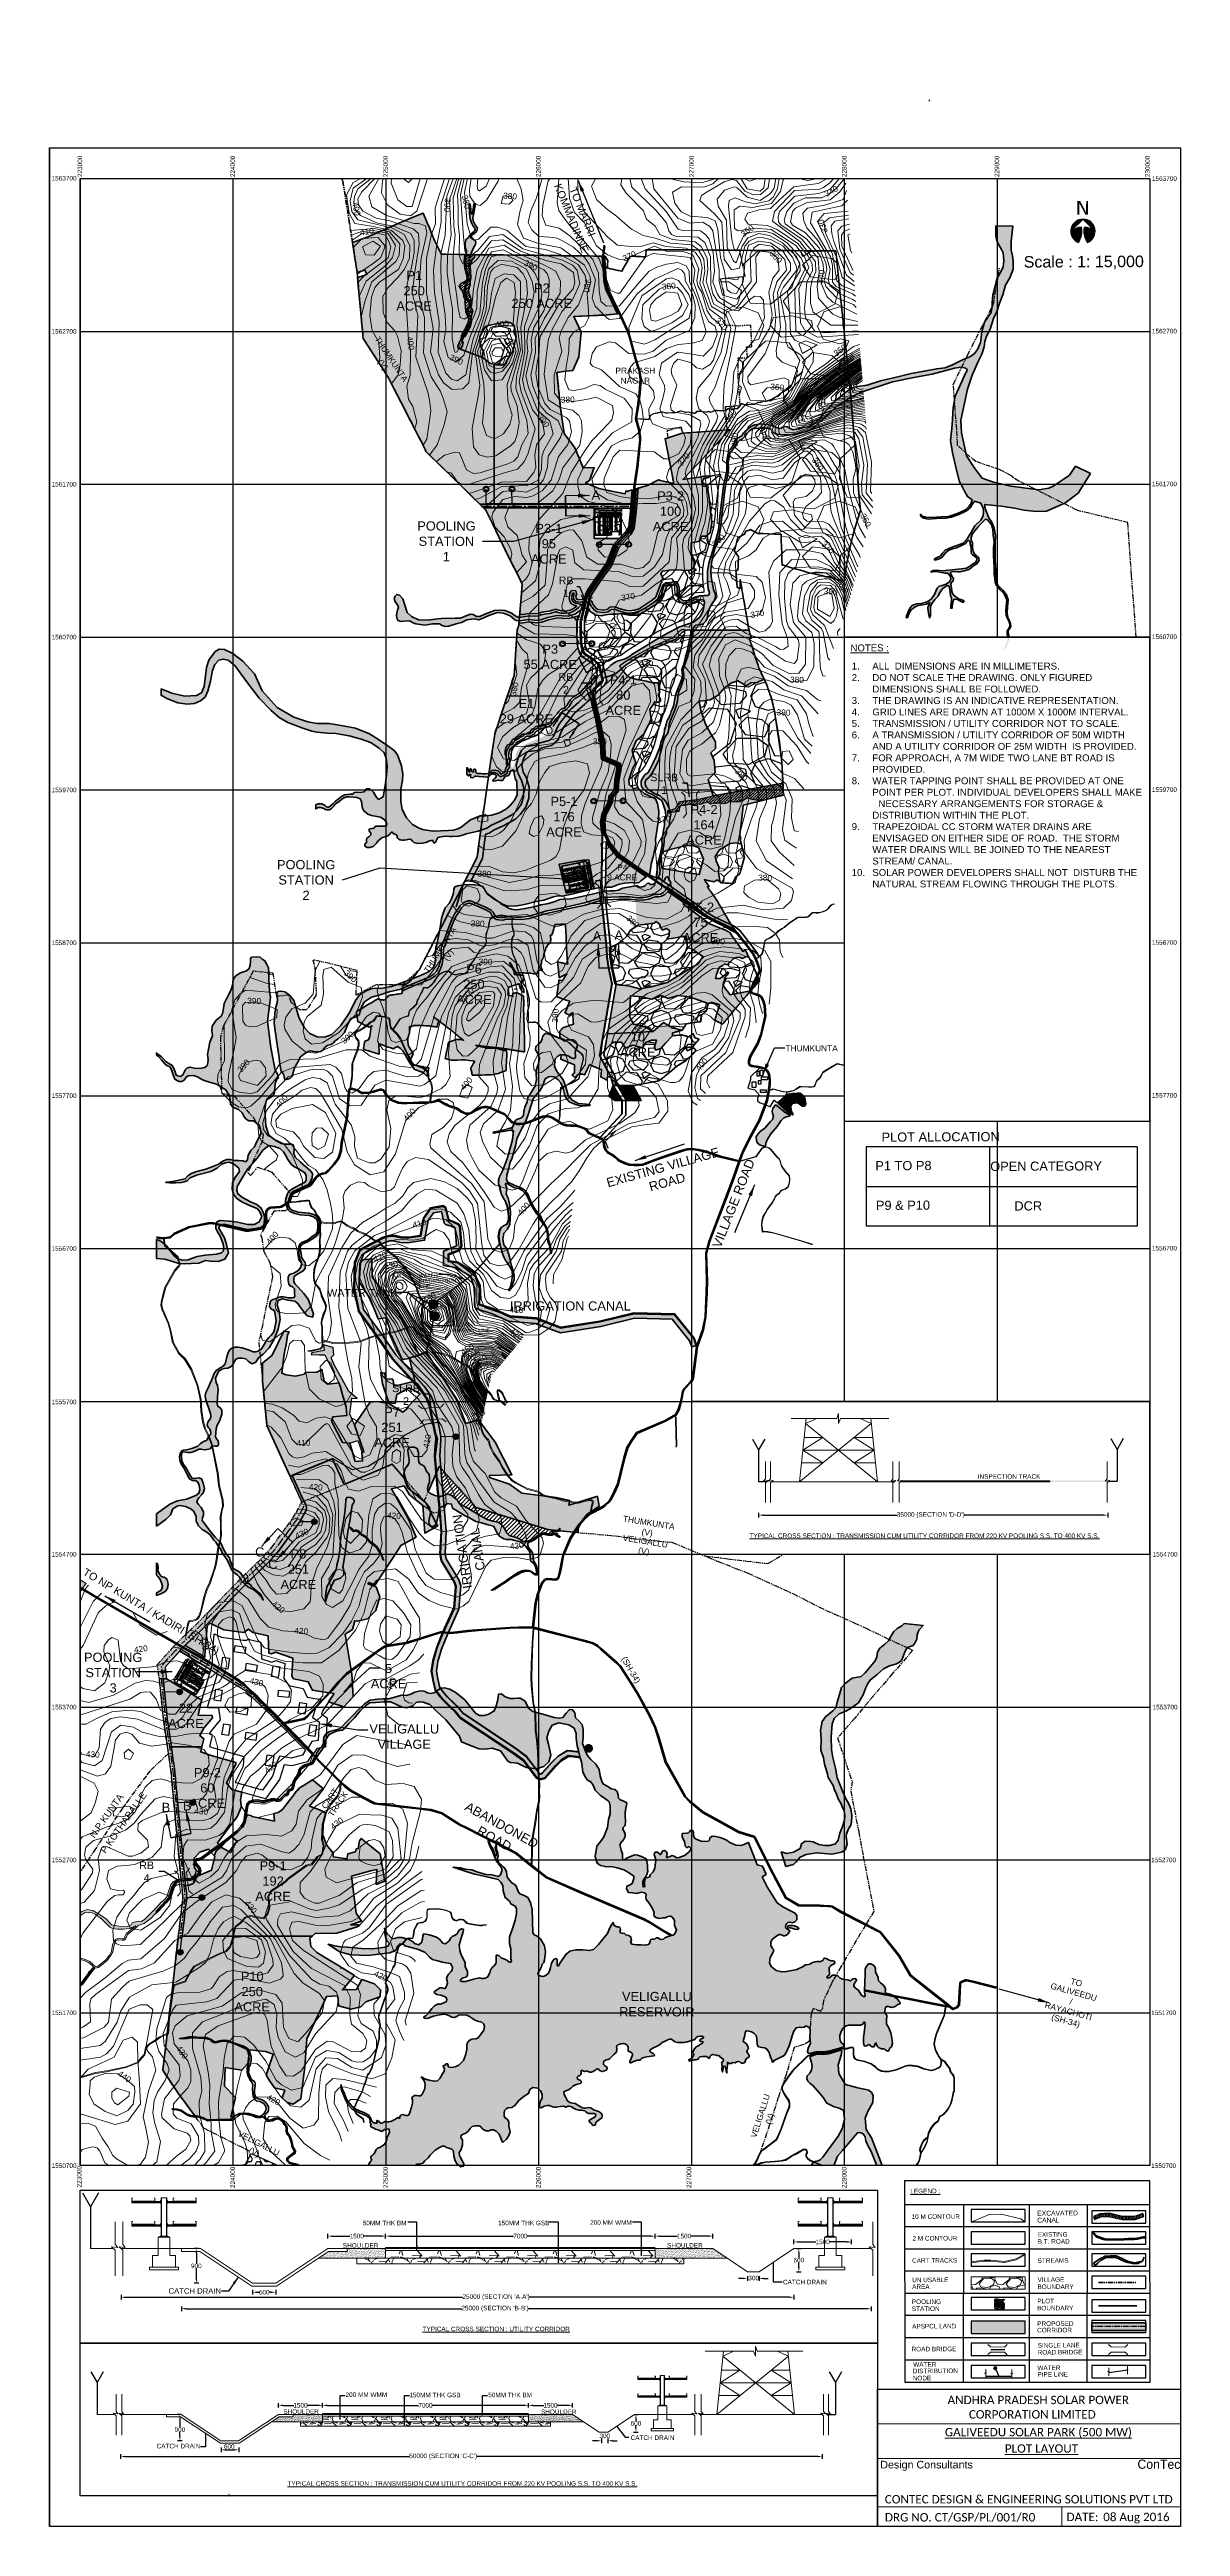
# Model space of a CAD drawing. Header units: metres. Extents: x 32505 to 230200, y 224018 to 1564544.
# Drawn here: x 222800 to 230200, y 1548340 to 1564544 of the extents above; entities outside this region: 1.
import ezdxf
from ezdxf.enums import TextEntityAlignment as Align

# ---------------------------------------------------------------- set-up
doc = ezdxf.new("R2010")
doc.units = ezdxf.units.M
doc.header["$PDMODE"] = 1
doc.header["$PDSIZE"] = -15
for name, pattern in [('CENTER', [2, 1.25, -0.25, 0.25, -0.25]), ('CENTER2', [1.125, 0.75, -0.125, 0.125, -0.125]), ('HIDDEN', [0.375, 0.25, -0.125]), ('PHANTOM2', [1.25, 0.625, -0.125, 0.125, -0.125, 0.125, -0.125])]:
    doc.linetypes.add(name, pattern=pattern)
for name, color, linetype, lineweight in [('10 M CONTOUR', 8, 'Continuous', 9), ('2 M CONTOUR', 254, 'Continuous', 9), ('E-LAY-CNTRL', 1, 'CENTER', 0), ('E-LAY-EXIST', 8, 'HIDDEN', 0), ('STREAM', 141, 'Continuous', 0)]:
    doc.layers.add(name, color=color, linetype=linetype, lineweight=lineweight)
for name, color, linetype in [('220 KV POWER LINE', 1, 'Continuous'), ('CONTEXT', 44, 'Continuous'), ('E-LAY-DIM', 7, 'Continuous'), ('E-LAY-ROAD', 7, 'Continuous'), ('for print 1by2', 7, 'Continuous'), ('for print 2by2', 7, 'Continuous'), ('G_B.T. ROAD', 1, 'Continuous'), ('G_CART TRACK', 252, 'Continuous'), ('GRID', 7, 'Continuous'), ('GRID LINES', 250, 'Continuous'), ('name power lines', 1, 'Continuous'), ('Names', 1, 'Continuous'), ('PROJECT BOUNDARY', 5, 'Continuous'), ('road', 10, 'Continuous'), ('TITLE BOX', 7, 'Continuous'), ('VILLAGE BOUNDARY', 6, 'Continuous'), ('VILLAGE NAMES', 6, 'Continuous')]:
    doc.layers.add(name, color=color, linetype=linetype)
doc.layers.add('EXCAVATED CANAL', color=7, linetype='Continuous', true_color=0x7094ff)
doc.layers.add('OTHER LANDS(i.e.ROAD-L.A)', color=7, linetype='Continuous', true_color=0xe1ddfd)
doc.styles.add('ARI', font='arial.ttf')
doc.styles.get("Standard").update_dxf_attribs({"font": 'arial.ttf'})
doc.styles.add('TR', font='verdana.ttf')
doc.dimstyles.get("Standard").update_dxf_attribs({"dimtxt": 0.18, "dimasz": 0.18, "dimexe": 0.18, "dimexo": 0.0625, "dimgap": 0.09, "dimtad": 0, "dimtih": 1, "dimtoh": 1, "dimdec": 4, "dimzin": 0, "dimdsep": 46, "dimtxsty": 'Standard', "dimcen": 0.09, "dimadec": 0, "dimazin": 0, "dimtfac": 1, "dimtdec": 4, "dimtofl": 0, "dimtmove": 0, "dimatfit": 3, "dimfxl": 1, "dimtolj": 1, "dimtzin": 0, "dimarcsym": 0})
pattern_1 = [(45, (0, 0), (-13.25825215, 13.25825215), [])]
pattern_2 = [(228.0127875, (216, 300), (-2400, -2700), [40.3608, -3995.726414]), (184.9697407, (189, 270), (3600, 300), [69.2604, -6856.77743]), (132.5104471, (120, 264), (3000, -3300), [48.8364, -4834.80978]), (267.273689, (3, 189), (300, 6000), [63.0714, -6244.06741]), (292.8336542, (0, 126), (-1500, 3600), [61.8465, -6122.81194]), (357.273689, (24, 69), (-6000, 300), [63.0714, -6244.06741]), (37.6942405, (87, 66), (-3900, -3000), [83.4087, -8257.454565]), (72.2553284, (153, 117), (2100, 6600), [78.7464, -7795.89645]), (121.4295656, (177, 192), (-2400, 3900), [63.285, -6265.221933]), (175.2363583, (144, 246), (3300, -300), [72.2496, -3540.228774]), (222.3974378, (72, 252), (-3600, -3300), [93.4344, -9250.0125]), (138.8140748, (300, 186), (-2100, 1800), [31.8903, -3157.153444]), (171.4692344, (276, 207), (3900, -600), [60.6711, -6006.453425]), (225, (216, 216), (-3e-14, -300), [42.4263, -381.83777]), (203.1985905, (195, 252), (1500, 600), [22.8474, -2261.88453]), (291.8014095, (174, 243), (-300, 900), [32.3109, -1583.23854]), (30.9637565, (186, 213), (900, 600), [52.4787, -1696.80687]), (161.565051, (231, 240), (600, -300), [37.9473, -910.736]), (16.3895403, (0, 243), (3000, 900), [53.16, -5262.853544]), (70.346176, (51, 258), (-1200, -3300), [44.5983, -4415.222324]), (293.1985905, (231, 300), (-600, 1500), [45.6945, -2239.03743]), (343.6104597, (249, 258), (-3000, 900), [53.16, -5262.853544]), (339.4439548, (0, 57), (-1500, 600), [51.264, -2511.937124]), (294.7751406, (48, 39), (-1500, 3300), [42.9534, -4252.39292]), (66.8014095, (234, 0), (600, 1500), [45.6945, -2239.03743]), (17.3540246, (252, 42), (-3900, -1200), [50.2893, -4978.627084]), (69.4439548, (87, 0), (-600, -1500), [25.632, -2537.569124]), (101.3099325, (216, 0), (-300, 1200), [15.297, -1514.408854]), (165.9637565, (213, 15), (900, -300), [61.8465, -1175.08519]), (186.009006, (153, 30), (3000, 300), [57.315, -5674.17695]), (303.6900675, (186, 186), (-300, 600), [43.2666, -1038.39878]), (353.1572266, (210, 150), (5100, -600), [75.5382, -7478.26879]), (60.945396, (285, 141), (-1200, -2100), [30.8868, -3057.80224]), (90, (300, 168), (-300, 300), [18, -282]), (120.2564372, (147, 39), (1200, -2100), [41.6772, -4126.055997]), (48.0127875, (126, 75), (2400, 2700), [80.7216, -3955.365614]), (0, (180, 135), (300, 300), [78, -222]), (325.3048465, (258, 135), (3000, -2100), [47.4342, -4695.98229]), (254.054604, (297, 108), (-300, -1200), [43.6806, -2140.352367]), (207.6459754, (285, 66), (-5700, -3000), [71.1195, -7040.842255]), (175.4260787, (222, 33), (-3900, 300), [75.2397, -7448.72202])]
pattern_3 = [(45, (-204837.72509, -1729353.33574), (-0.088388347648, 0.088388347648), [])]
pattern_4 = [(37.5, (-85223.823, -602883.481), (-0.56001095, 17.1294633), [0, -13.5128, 0, -15.113, 0, -14.44625]), (7.5, (-85223.823, -602883.48), (15.7333149, 25.0888785), [0, -7.2898, 0, -12.1793, 0, -4.66725]), (327.5, (-85234.757, -602883.481), (27.68473296, 0.05030146), [0, -4.445, 0, -16.002, 0, -20.8915]), (317.5, (-85234.757, -602883.48), (26.7244758, 7.8025263), [0, -2.2225, 0, -10.4902, 0, -12.0015])]
pattern_5 = [(37.5, (-85223.823, -602883.481), (-0.56001095, 17.1294633), [0, -13.5128, 0, -15.113, 0, -14.44625]), (7.5, (-85223.823, -602883.48), (15.7333149, 25.0888785), [0, -7.2898, 0, -12.1793, 0, -4.66725]), (327.5, (-85234.757, -602883.481), (27.68473296, 0.05030146), [0, -4.445, 0, -16.002, 0, -20.8915]), (317.5, (-85234.757, -602883.48), (26.7244758, 7.8025263), [0, -2.2225, 0, -10.4902, 0, -12.0015])]

# ---------------------------------------------------------------- blocks, each defined once
blk = doc.blocks.new('TWR_CTG_p')
for p, q in [((-750, 750), (-1750, 1250)), ((1750, 1250), (750, 750)), ((-750, -750), (-1750, -1250)), ((750, -750), (1750, -1250))]:
    blk.add_line(p, q)
for points in [[(-1750, -1250), (1750, -1250), (1750, 1250), (-1750, 1250)], [(-750, -750), (750, -750), (750, 750), (-750, 750)]]:
    blk.add_lwpolyline(points, close=True)
blk = doc.blocks.new('TWR_CTH_p')
for p, q in [((-750, 750), (-1750, 1250)), ((1750, 1250), (750, 750)), ((-750, -750), (-1750, -1250)), ((750, -750), (1750, -1250))]:
    blk.add_line(p, q)
for points in [[(-1750, -1250), (1750, -1250), (1750, 1250), (-1750, 1250)], [(-750, -750), (750, -750), (750, 750), (-750, 750)]]:
    blk.add_lwpolyline(points, close=True)
blk = doc.blocks.new('TWR_CC_p')
for p, q in [((-750, 750), (-1750, 1250)), ((1750, 1250), (750, 750)), ((-750, -750), (-1750, -1250)), ((750, -750), (1750, -1250))]:
    blk.add_line(p, q)
for points in [[(-1750, -1250), (1750, -1250), (1750, 1250), (-1750, 1250)], [(-750, -750), (750, -750), (750, 750), (-750, 750)]]:
    blk.add_lwpolyline(points, close=True)
blk = doc.blocks.new('TWR_CD_p')
for p, q in [((-750, 750), (-1750, 1750)), ((-100, 100), (-750, 750)), ((750, 750), (100, 100)), ((1750, 1750), (750, 750)), ((-1750, -1750), (-750, -750)), ((-100, -100), (-750, -750)), ((100, -100), (750, -750)), ((750, -750), (1750, -1750))]:
    blk.add_line(p, q)
for points in [[(-1750, -1750), (1750, -1750), (1750, 1750), (-1750, 1750)], [(-750, -750), (750, -750), (750, 750), (-750, 750)], [(-100, -100), (100, -100), (100, 100), (-100, 100)]]:
    blk.add_lwpolyline(points, close=True)
blk = doc.blocks.new('TWR_CTI_p')
for p, q in [((-750, 750), (-1750, 1750)), ((-100, 100), (-750, 750)), ((750, 750), (100, 100)), ((1750, 1750), (750, 750)), ((-1750, -1750), (-750, -750)), ((-100, -100), (-750, -750)), ((100, -100), (750, -750)), ((750, -750), (1750, -1750))]:
    blk.add_line(p, q)
for points in [[(-1750, -1750), (1750, -1750), (1750, 1750), (-1750, 1750)], [(-750, -750), (750, -750), (750, 750), (-750, 750)], [(-100, -100), (100, -100), (100, 100), (-100, 100)]]:
    blk.add_lwpolyline(points, close=True)
blk = doc.blocks.new('TWR_CTE_p')
for p, q in [((-750, 750), (-1750, 1750)), ((1750, 1750), (750, 750)), ((-1750, -1750), (-750, -750)), ((750, -750), (1750, -1750))]:
    blk.add_line(p, q)
for points in [[(-1750, -1750), (1750, -1750), (1750, 1750), (-1750, 1750)], [(-750, -750), (750, -750), (750, 750), (-750, 750)]]:
    blk.add_lwpolyline(points, close=True)
blk = doc.blocks.new('TWR_CTK_p')
for p, q in [((-750, 750), (-1750, 1750)), ((-100, 100), (-750, 750)), ((750, 750), (100, 100)), ((1750, 1750), (750, 750)), ((-1750, -1750), (-750, -750)), ((-100, -100), (-750, -750)), ((100, -100), (750, -750)), ((750, -750), (1750, -1750))]:
    blk.add_line(p, q)
for points in [[(-1750, -1750), (1750, -1750), (1750, 1750), (-1750, 1750)], [(-750, -750), (750, -750), (750, 750), (-750, 750)], [(-100, -100), (100, -100), (100, 100), (-100, 100)]]:
    blk.add_lwpolyline(points, close=True)
blk = doc.blocks.new('TWR_CTD_p')
for p, q in [((-750, 750), (-1750, 1250)), ((1750, 1250), (750, 750)), ((-750, -750), (-1750, -1250)), ((750, -750), (1750, -1250))]:
    blk.add_line(p, q)
for points in [[(-1750, -1250), (1750, -1250), (1750, 1250), (-1750, 1250)], [(-750, -750), (750, -750), (750, 750), (-750, 750)]]:
    blk.add_lwpolyline(points, close=True)
blk = doc.blocks.new('SS')
at = {"color": 8, "lineweight": -2}
blk.add_line((1.3, 98.5, 0.2), (1.3, 95.3, 0.2), dxfattribs=at)
at = {"layer": 'E-LAY-CNTRL', "color": 8}
for p, q in [((-174.4, 6.3, -0.2), (-174.8, 95.4, -0.1)), ((-148.1, -0.9), (-148.6, 95.8)), ((-120.6, -0.7), (-121, 96.3)), ((-110.1, 91.8), (-110.5, 96.5)), ((-100.9, 91.8), (-100.5, 96.7)), ((-96.3, 91.8), (-96.7, 96.8)), ((-87.1, 91.9), (-86.7, 96.9)), ((-68.6, 92), (-69.1, 97.2)), ((-59.4, 92), (-59, 97.4)), ((-29.5, 90.2), (-29.5, 97.9)), ((-23.6, 58.9, -0.1), (-23.7, 96.8, 0.1)), ((-15.7, 90.2), (-15.7, 98.2)), ((-120.9, 63.5), (-23.6, 63.9)), ((-120.7, 29.5), (0.1, 30)), ((-20.3, 55.6, 0.1), (-3.3, 55.7, 0.1)), ((0, 52.6, -0.1), (0.2, 2.9, -0.2)), ((-71, -0.5), (-162.6, -0.9)), ((-105.2, -0.7), (-3.1, -0.2))]:
    blk.add_line(p, q, dxfattribs=at)
for points in [[(-174.7, 86.8), (-174.8, 95.4)], [(-174.7, 86.8), (-174.8, 95.4)], [(-23.7, 96.8), (-121, 96.3)]]:
    blk.add_lwpolyline(points, dxfattribs=at)
for centre, start, end in [((-20.3, 58.9, -0.1), 180.25398, 270.25398), ((-3.3, 52.4, -0.1), 0.25398, 90.25398), ((-3.1, 3.1), 270.25398, 0.25398)]:
    blk.add_arc(centre, 3.27, start, end, dxfattribs=at)
at = {"layer": 'E-LAY-DIM', "color": 8}
for p, q in [((-2.3, 3.3, 0), (-5.2, 6.2, 0)), ((-2.3, 6.2, 0), (-5.1, 3.3, 0))]:
    blk.add_line(p, q, dxfattribs=at)
at = {"layer": 'E-LAY-DIM', "color": 8, "elevation": 0}
blk.add_lwpolyline([(-2.3, 6.2), (-2.3, 3.3), (-5.1, 3.3), (-5.2, 6.2)], close=True, dxfattribs=at)
at = {"layer": 'E-LAY-EXIST', "color": 8, "linetype": 'PHANTOM2'}
for p, q in [((-175.4, 5.7, -0.2), (-175.8, 95.4, -0.1)), ((-173.3, 6.9, -0.2), (-173.7, 95.4, -0.1)), ((-164.6, 99.3), (-167.6, 99.3)), ((-166.6, 99.3), (-166.5, 90.1)), ((-166.1, 99.2), (-166.2, 99.4)), ((-166.1, 99.4), (-166.2, 99.2)), ((-166.1, 97.8), (-166.1, 100.8)), ((-156.9, 99.8), (-166.1, 99.7)), ((-156.9, 98.9), (-166.1, 98.9)), ((-165.7, 99.3), (-165.7, 90.1)), ((-163.5, 14.5), (-163.8, 98.9)), ((-161.2, 14.5), (-161.5, 98.9)), ((-158.8, 14.5), (-159.2, 98.9)), ((-155.4, 99.3), (-158.4, 99.3)), ((-156.9, 97.8), (-156.9, 100.8)), ((-149.2, 2.4, -0.2), (-149.6, 95.8, -0.1)), ((-147.1, 2.4, -0.2), (-147.5, 95.9, -0.1)), ((-143.9, 99.4), (-146.9, 99.4)), ((-145.4, 97.9), (-145.4, 100.9)), ((-136.2, 99.9), (-145.4, 99.8)), ((-136.2, 99), (-145.4, 99)), ((-142.7, 14.6), (-143.1, 99)), ((-140.4, 14.6), (-140.8, 99)), ((-138.1, 14.6), (-138.5, 99)), ((-134.7, 99.4), (-137.7, 99.4)), ((-136.2, 97.9), (-136.2, 100.9)), ((-127, 99.9), (-136.2, 99.9)), ((-127, 99), (-136.2, 99)), ((-133.5, 14.6), (-133.9, 99)), ((-131.2, 14.6), (-131.6, 99)), ((-128.9, 14.6), (-129.3, 99)), ((-125.5, 99.5), (-128.5, 99.5)), ((-127, 98), (-127, 101)), ((-54.8, 90.5), (-54.8, 93.5)), ((-45.6, 90.6), (-45.6, 93.6)), ((-41, 90.6), (-41, 93.6)), ((-31.8, 90.6), (-31.8, 93.6)), ((-175.4, 5.7, 0.2), (-162.9, -2, 0.2)), ((-162.6, -0.9), (-174.4, 6.3)), ((-173.3, 6.9, 0.1), (-162.3, 0.2, 0.1)), ((-164.6, 90.1), (-167.6, 90.1)), ((-164.6, 80.9), (-167.6, 80.9)), ((-164.5, 71.7), (-167.5, 71.6)), ((-164.5, 62.4), (-167.5, 62.4)), ((-164.4, 50.9), (-167.4, 50.9)), ((-164.4, 41.7), (-167.4, 41.7)), ((-164.3, 32.5), (-167.3, 32.5)), ((-164.3, 23.3), (-167.3, 23.3)), ((-164.3, 14.1), (-167.3, 14)), ((-163.6, 9.4), (-166.8, 5.8)), ((-166.8, 9.3), (-163.6, 5.8)), ((-166.5, 90.1), (-166.5, 80.9)), ((-166.5, 80.9), (-166.4, 71.6)), ((-166.4, 71.6), (-166.4, 62.4)), ((-166.4, 50.9), (-166.3, 41.7)), ((-166.3, 41.7), (-166.3, 32.5)), ((-166.3, 32.5), (-166.2, 23.3)), ((-166.2, 23.3), (-166.2, 14)), ((-166.1, 91.6), (-166.1, 88.6)), ((-166.1, 82.4), (-166, 79.4)), ((-166, 71.6), (-166.1, 71.7)), ((-166, 71.7), (-166.1, 71.6)), ((-166, 70.2), (-166, 73.1)), ((-156.8, 72.1), (-166, 72.1)), ((-156.8, 71.3), (-166, 71.2)), ((-166, 63.9), (-166, 60.9)), ((-165.9, 52.4), (-165.9, 49.4)), ((-165.9, 40.2), (-165.9, 43.2)), ((-156.7, 42.2), (-165.9, 42.1)), ((-165.8, 41.6), (-165.9, 41.8)), ((-165.8, 41.8), (-165.9, 41.6)), ((-156.7, 41.3), (-165.9, 41.3)), ((-165.8, 34), (-165.8, 31)), ((-165.8, 24.8), (-165.8, 21.8)), ((-165.8, 12.6), (-165.8, 15.5)), ((-156.5, 14.5), (-165.8, 14.5)), ((-165.7, 14), (-165.8, 14.1)), ((-165.7, 14.1), (-165.8, 14)), ((-156.5, 13.7), (-165.8, 13.6)), ((-165.7, 90.1), (-165.6, 80.9)), ((-165.6, 80.9), (-165.6, 71.6)), ((-115.8, 78.8), (-165.6, 78.6)), ((-115.8, 76.5), (-165.6, 76.3)), ((-115.8, 74.2), (-165.6, 74)), ((-165.6, 71.6), (-165.5, 62.4)), ((-165.5, 50.9), (-165.4, 41.7)), ((-165.4, 41.7), (-165.4, 32.5)), ((-165.4, 32.5), (-165.4, 23.3)), ((-165.4, 23.3), (-165.3, 14)), ((-162.3, 0.2, 0.1), (-151.4, 0.2, 0.1)), ((-155.3, 71.7), (-158.3, 71.7)), ((-155.2, 41.7), (-158.2, 41.7)), ((-155, 14.1), (-158, 14.1)), ((-156.8, 70.2), (-156.8, 73.2)), ((-156.7, 40.2), (-156.7, 43.2)), ((-156.5, 12.6), (-156.5, 15.6)), ((-143.8, 71.7), (-146.8, 71.7)), ((-143.6, 41.8), (-146.6, 41.8)), ((-143.5, 14.1), (-146.5, 14.1)), ((-145.3, 70.2), (-145.3, 73.2)), ((-136.1, 72.2), (-145.3, 72.2)), ((-136.1, 71.3), (-145.3, 71.3)), ((-145.1, 40.3), (-145.2, 43.3)), ((-135.9, 42.3), (-145.1, 42.2)), ((-135.9, 41.4), (-145.1, 41.4)), ((-145, 12.6), (-145, 15.6)), ((-135.8, 14.6), (-145, 14.6)), ((-135.8, 13.7), (-145, 13.7)), ((-144.9, 0.2, 0.1), (-123.9, 0.3, 0)), ((-115.7, 58), (-142.9, 57.9)), ((-115.7, 55.7), (-140.6, 55.6)), ((-115.7, 53.4), (-138.3, 53.3)), ((-134.6, 71.8), (-137.6, 71.8)), ((-134.4, 41.8), (-137.4, 41.8)), ((-134.3, 14.2), (-137.3, 14.2)), ((-136.1, 70.3), (-136.1, 73.3)), ((-126.8, 72.3), (-136.1, 72.2)), ((-126.8, 71.4), (-136.1, 71.3)), ((-135.9, 40.3), (-135.9, 43.3)), ((-126.7, 42.3), (-135.9, 42.3)), ((-126.7, 41.4), (-135.9, 41.4)), ((-135.8, 12.7), (-135.8, 15.7)), ((-126.6, 14.7), (-135.8, 14.6)), ((-126.6, 13.8), (-135.8, 13.7)), ((-115.7, 48.8), (-133.7, 48.8)), ((-115.6, 46.5), (-131.3, 46.5)), ((-115.6, 44.2), (-129, 44.2)), ((-125.4, 81), (-128.4, 81)), ((-125.3, 71.8), (-128.3, 71.8)), ((-125.3, 60.3), (-128.3, 60.3)), ((-125.3, 51.1), (-128.3, 51.1)), ((-125.2, 41.9), (-128.2, 41.9)), ((-125.1, 14.2), (-128.1, 14.2)), ((-127.3, 81), (-127.3, 71.8)), ((-127.2, 60.3), (-127.2, 51.1)), ((-127.2, 51.1), (-127.1, 41.9)), ((-126.9, 82.5), (-126.9, 79.5)), ((-126.8, 70.3), (-126.9, 73.3)), ((-126.8, 61.8), (-126.8, 58.8)), ((-126.8, 52.6), (-126.7, 49.6)), ((-126.7, 40.4), (-126.7, 43.4)), ((-126.6, 12.7), (-126.6, 15.7)), ((-126.5, 81), (-126.4, 71.8)), ((-126.4, 60.3), (-126.3, 51.1)), ((-126.3, 51.1), (-126.3, 41.9)), ((-32.8, 79.1), (-59.6, 79)), ((-32.8, 76.8), (-59.6, 76.7)), ((-32.8, 74.5), (-59.6, 74.4)), ((-32.8, 58.4), (-59.5, 58.3)), ((-32.7, 56.1), (-59.5, 56)), ((-32.7, 53.8), (-59.5, 53.7)), ((-53.3, 92), (-56.3, 92)), ((-45.6, 92.5), (-54.8, 92.4)), ((-45.6, 91.6), (-54.8, 91.6)), ((-49.4, 81.4), (-52.4, 81.4)), ((-50.8, 79.9), (-50.9, 82.9)), ((-41.6, 81.8), (-50.9, 81.8)), ((-41.6, 81), (-50.9, 80.9)), ((-44.1, 92.1), (-47.1, 92)), ((-40.1, 81.4), (-43.1, 81.4)), ((-41.6, 79.9), (-41.6, 82.9)), ((-32.4, 81.9), (-41.6, 81.8)), ((-32.4, 81), (-41.6, 81)), ((-31.8, 92.5), (-41, 92.5)), ((-31.8, 91.7), (-41, 91.6)), ((-30.9, 81.5), (-33.9, 81.4)), ((-30.9, 72.2), (-33.9, 72.2)), ((-30.8, 60.7), (-33.8, 60.7)), ((-30.3, 92.1), (-33.3, 92.1)), ((-32.8, 72.2), (-32.9, 81.5)), ((-32.8, 60.7), (-32.7, 51.5)), ((-32.4, 80), (-32.4, 83)), ((-32.4, 70.7), (-32.4, 73.7)), ((-32.3, 62.2), (-32.3, 59.2)), ((-32, 72.2), (-32, 81.5)), ((-31.9, 60.7), (-31.9, 51.5)), ((-162.9, -2, 0.2), (-117.7, -1.8, 0.1))]:
    blk.add_line(p, q, dxfattribs=at)
at = {"layer": 'E-LAY-EXIST', "color": 8}
for p, q in [((-122.1, 96.3, 0), (-122.1, 94.7, 0)), ((-121.7, 2.5, -0.2), (-122.1, 94.7, -0.2)), ((-119.8, 66.8, 0), (-119.9, 93.7, -0.2)), ((-25.9, 95.2, 0.5), (-118.9, 94.8, 0)), ((-12.1, 98.4, 0), (-117.9, 97.9, 0)), ((-110.1, 90.3), (-110.1, 93.3)), ((-100.9, 90.3), (-100.9, 93.3)), ((-96.3, 90.3), (-96.3, 93.3)), ((-87.1, 90.4), (-87.1, 93.4)), ((-68.6, 90.5), (-68.6, 93.4)), ((-59.4, 90.5), (-59.4, 93.5)), ((-24.7, 67.1, -0.1), (-24.8, 94.1, 0)), ((-22.5, 58.9, 0), (-22.6, 94.1, 0)), ((-11.8, 95.2, 0.5), (-21.6, 95.2, 0.5)), ((-12.1, 98.4, 0), (1.3, 98.5, 0)), ((1.3, 95.3, -0.1), (-12.1, 95.2, -0.2)), ((-119.7, 32.8, 0), (-119.8, 60.2, 0)), ((-119.5, 2.5, -0.2), (-119.6, 26.5, 0)), ((-116.1, 38.9), (-118.9, 36)), ((-116, 36), (-118.9, 38.9)), ((-117.7, 64.6, 0.1), (-26.9, 65, -0.2)), ((-117.6, 62.4, 0), (-26.8, 62.8, -0.1)), ((-117.6, 28.4, 0), (-26.7, 28.8, -0.2)), ((-117.5, 30.6, 0), (-26.7, 31, -0.2)), ((-117.4, 0.4, 0), (-26.6, 0.8)), ((-114.2, 87.2), (-117.1, 84.3)), ((-114.2, 84.3), (-117.1, 87.2)), ((-113.9, 81.1), (-116.9, 81.1)), ((-113.8, 71.9), (-116.8, 71.9)), ((-113.8, 60.4), (-116.8, 60.3)), ((-113.9, 2.8), (-116.8, 5.7)), ((-113.7, 51.1), (-116.7, 51.1)), ((-113.7, 41.9), (-116.7, 41.9)), ((-113.9, 5.7), (-116.7, 2.8)), ((-113.7, 32.7), (-116.6, 32.7)), ((-113.6, 21.2), (-116.6, 21.2)), ((-113.6, 12), (-116.6, 12)), ((-115.8, 71.9), (-115.8, 81.1)), ((-115.7, 60.3), (-115.7, 51.1)), ((-115.7, 51.1), (-115.6, 41.9)), ((-115.6, 41.9), (-115.6, 32.7)), ((-115.5, 21.2), (-115.5, 12)), ((-115.4, 79.6), (-115.4, 82.6)), ((-106.2, 81.6), (-115.4, 81.5)), ((-106.1, 80.7), (-115.4, 80.7)), ((-115.3, 70.4), (-115.3, 73.4)), ((-115.3, 61.8), (-115.3, 58.9)), ((-115.2, 52.6), (-115.2, 49.6)), ((-115.2, 43.4), (-115.2, 40.4)), ((-115.2, 34.2), (-115.1, 31.2)), ((-115.1, 22.7), (-115.1, 19.7)), ((-115.1, 13.5), (-115.1, 10.5)), ((-105.8, 12.4), (-115.1, 12.4)), ((-105.8, 11.6), (-115.1, 11.5)), ((-114.9, 71.9), (-114.9, 81.1)), ((-88.1, 78.9), (-114.9, 78.8)), ((-88.1, 76.6), (-114.9, 76.5)), ((-88.1, 74.3), (-114.9, 74.2)), ((-114.8, 60.4), (-114.8, 51.1)), ((-88, 58.2), (-114.8, 58)), ((-88, 55.9), (-114.8, 55.7)), ((-88, 53.6), (-114.8, 53.4)), ((-114.8, 51.1), (-114.8, 41.9)), ((-88, 49), (-114.8, 48.8)), ((-88, 46.6), (-114.8, 46.5)), ((-88, 44.3), (-114.8, 44.2)), ((-114.8, 41.9), (-114.7, 32.7)), ((-88, 39.7), (-114.8, 39.6)), ((-88, 37.4), (-114.7, 37.3)), ((-87.9, 35.1), (-114.7, 35)), ((-114.7, 21.2), (-114.6, 12)), ((-87.9, 19), (-114.7, 18.9)), ((-87.9, 16.7), (-114.6, 16.6)), ((-87.9, 14.4), (-114.6, 14.3)), ((-108.6, 91.8), (-111.6, 91.8)), ((-100.9, 92.2), (-110.1, 92.2)), ((-100.9, 91.4), (-110.1, 91.3)), ((-104.7, 81.1), (-107.6, 81.1)), ((-104.3, 12), (-107.3, 12)), ((-106.1, 79.6), (-106.2, 82.6)), ((-96.9, 81.6), (-106.2, 81.6)), ((-96.9, 80.7), (-106.1, 80.7)), ((-105.9, 13.5), (-105.8, 10.5)), ((-96.6, 12.5), (-105.8, 12.4)), ((-96.6, 11.6), (-105.8, 11.6)), ((-99.4, 91.8), (-102.4, 91.8)), ((-95.4, 81.2), (-98.4, 81.2)), ((-95.1, 12.1), (-98.1, 12)), ((-94.8, 91.8), (-97.8, 91.8)), ((-96.9, 79.7), (-96.9, 82.7)), ((-87.7, 81.6), (-96.9, 81.6)), ((-87.7, 80.8), (-96.9, 80.7)), ((-96.6, 13.5), (-96.6, 10.6)), ((-87.4, 12.5), (-96.6, 12.5)), ((-87.4, 11.7), (-96.6, 11.6)), ((-87.1, 92.3), (-96.3, 92.3)), ((-87.1, 91.4), (-96.3, 91.4)), ((-86.2, 81.2), (-89.2, 81.2)), ((-86.2, 72), (-89.2, 72)), ((-86.1, 60.5), (-89.1, 60.5)), ((-86.1, 51.3), (-89.1, 51.3)), ((-86, 42), (-89, 42)), ((-86, 32.8), (-89, 32.8)), ((-86, 21.3), (-89, 21.3)), ((-85.9, 12.1), (-88.9, 12.1)), ((-85.6, 91.9), (-88.6, 91.9)), ((-88.1, 72), (-88.2, 81.2)), ((-88.1, 60.5), (-88, 51.3)), ((-88, 51.3), (-88, 42)), ((-88, 42), (-87.9, 32.8)), ((-87.9, 21.3), (-87.8, 12.1)), ((-87.7, 79.7), (-87.7, 82.7)), ((-78.5, 81.7), (-87.7, 81.6)), ((-78.5, 80.8), (-87.7, 80.8)), ((-87.7, 70.5), (-87.7, 73.5)), ((-87.6, 62), (-87.6, 59)), ((-78.4, 60.9), (-87.6, 60.9)), ((-78.4, 60.1), (-87.6, 60)), ((-87.6, 52.8), (-87.6, 49.8)), ((-87.6, 43.5), (-87.5, 40.5)), ((-87.5, 34.3), (-87.5, 31.3)), ((-78.3, 33.3), (-87.5, 33.3)), ((-78.3, 32.4), (-87.5, 32.4)), ((-87.5, 22.8), (-87.4, 19.8)), ((-87.4, 13.6), (-87.4, 10.6)), ((-78.2, 12.6), (-87.4, 12.5)), ((-78.2, 11.7), (-87.4, 11.7)), ((-87.2, 72), (-87.3, 81.2)), ((-60.5, 79), (-87.3, 78.9)), ((-60.5, 76.7), (-87.3, 76.6)), ((-60.5, 74.4), (-87.3, 74.3)), ((-87.2, 60.5), (-87.2, 51.3)), ((-60.4, 58.3), (-87.2, 58.2)), ((-60.4, 56), (-87.2, 55.9)), ((-60.4, 53.7), (-87.2, 53.6)), ((-87.2, 51.3), (-87.1, 42)), ((-60.4, 49.1), (-87.1, 49)), ((-60.4, 46.8), (-87.1, 46.7)), ((-60.3, 44.5), (-87.1, 44.3)), ((-87.1, 42), (-87.1, 32.8)), ((-60.3, 39.9), (-87.1, 39.7)), ((-60.3, 37.6), (-87.1, 37.4)), ((-60.3, 35.3), (-87.1, 35.1)), ((-87, 21.3), (-87, 12.1)), ((-60.2, 19.1), (-87, 19)), ((-60.2, 16.8), (-87, 16.7)), ((-60.2, 14.5), (-87, 14.4)), ((-77, 81.3), (-80, 81.2)), ((-76.9, 60.5), (-79.9, 60.5)), ((-76.8, 32.9), (-79.8, 32.9)), ((-76.7, 12.1), (-79.7, 12.1)), ((-78.5, 82.7), (-78.5, 79.8)), ((-78.4, 62), (-78.4, 59)), ((-78.3, 34.4), (-78.3, 31.4)), ((-78.2, 13.6), (-78.2, 10.6)), ((-69, 12.6), (-78.2, 12.6)), ((-69, 11.7), (-78.2, 11.7)), ((-67.8, 81.3), (-70.8, 81.3)), ((-67.7, 60.6), (-70.7, 60.5)), ((-67.6, 32.9), (-70.6, 32.9)), ((-67.5, 12.2), (-70.5, 12.2)), ((-67.1, 92), (-70.1, 91.9)), ((-69.3, 79.8), (-69.3, 82.8)), ((-60.1, 81.8), (-69.3, 81.7)), ((-60.1, 80.9), (-69.3, 80.9)), ((-69.2, 62.1), (-69.2, 59.1)), ((-60, 61), (-69.2, 61)), ((-60, 60.2), (-69.2, 60.1)), ((-69.1, 34.4), (-69.1, 31.4)), ((-59.9, 33.4), (-69.1, 33.3)), ((-59.9, 32.5), (-69.1, 32.5)), ((-69, 13.7), (-69, 10.7)), ((-59.8, 12.6), (-69, 12.6)), ((-59.8, 11.8), (-69, 11.7)), ((-59.4, 92.4), (-68.6, 92.4)), ((-59.4, 91.6), (-68.6, 91.5)), ((-58.6, 81.3), (-61.6, 81.3)), ((-58.5, 72.1), (-61.5, 72.1)), ((-58.5, 60.6), (-61.5, 60.6)), ((-58.4, 51.4), (-61.4, 51.4)), ((-58.4, 42.2), (-61.4, 42.2)), ((-58.4, 33), (-61.4, 32.9)), ((-58.3, 21.4), (-61.3, 21.4)), ((-58.3, 12.2), (-61.3, 12.2)), ((-57.9, 92), (-60.9, 92)), ((-60.5, 72.1), (-60.5, 81.3)), ((-60.4, 60.6), (-60.4, 51.4)), ((-60.4, 51.4), (-60.3, 42.2)), ((-60.3, 42.2), (-60.3, 32.9)), ((-60.2, 21.4), (-60.2, 12.2)), ((-60.1, 79.8), (-60.1, 82.8)), ((-60, 70.6), (-60, 73.6)), ((-60, 62.1), (-60, 59.1)), ((-59.9, 52.9), (-59.9, 49.9)), ((-59.9, 43.7), (-59.9, 40.7)), ((-59.9, 34.4), (-59.9, 31.5)), ((-59.8, 22.9), (-59.8, 19.9)), ((-59.8, 13.7), (-59.8, 10.7)), ((-59.6, 72.1), (-59.6, 81.3)), ((-59.5, 60.6), (-59.5, 51.4)), ((-59.5, 51.4), (-59.5, 42.2)), ((-59.5, 42.2), (-59.4, 33)), ((-59.4, 21.4), (-59.3, 12.2)), ((-39.5, 92.1), (-42.5, 92.1)), ((-26.8, 84.9, 0), (-29.7, 82, 0)), ((-26.8, 82, 0), (-29.7, 84.8, 0)), ((-24.6, 58.9, -0.1), (-24.7, 60.7, -0.1)), ((-4.6, 34.7), (-4.6, 31.7)), ((-117.7, -1.8, 0.1), (-26.6, -1.4))]:
    blk.add_line(p, q, dxfattribs=at)
at = {"layer": 'E-LAY-EXIST', "color": 8, "linetype": 'PHANTOM2'}
for points in [[(-163.6, 9.4), (-163.6, 5.8), (-166.8, 5.8), (-166.8, 9.3)], [(-2.4, 90.8), (-2.4, 89.7), (-15.1, 89.6), (-15.1, 90.7)], [(-2.3, 62.1), (-2.3, 60.9), (-14.9, 60.9), (-14.9, 62)], [(-0.5, 91.5), (-3.1, 91.5), (-3.1, 88.9), (-0.5, 88.9)], [(-0.4, 62.7), (-3, 62.7), (-3, 60.1), (-0.4, 60.1)], [(-1.2, 90.8), (-2.4, 90.8), (-2.4, 89.7), (-1.2, 89.7)], [(-1.1, 62), (-2.3, 62), (-2.3, 60.9), (-1.1, 60.9)], [(-1.8, 90.3), (-1.9, 90.3), (-1.9, 90.2), (-1.8, 90.2)]]:
    blk.add_lwpolyline(points, close=True, dxfattribs=at)
at = {"layer": 'E-LAY-EXIST', "color": 8}
for points in [[(-116.1, 38.9), (-116, 36), (-118.9, 36), (-118.9, 38.9)], [(-114.2, 87.2), (-114.2, 84.3), (-117.1, 84.3), (-117.1, 87.2)], [(-113.9, 5.7), (-113.9, 2.8), (-116.7, 2.8), (-116.8, 5.7)], [(-84.8, 89), (-84.7, 83.8), (-86.7, 83.8), (-86.8, 89)], [(-70.2, 89), (-70.2, 83.9), (-72.2, 83.9), (-72.2, 89)], [(-29.4, 90.2), (-29.5, 90.2), (-29.5, 90.1), (-29.4, 90.1)], [(-1.6, 61.5), (-1.7, 61.5), (-1.7, 61.4), (-1.6, 61.4)]]:
    blk.add_lwpolyline(points, close=True, dxfattribs=at)
for points, elevation in [([(-26.8, 84.9), (-26.8, 82), (-29.7, 82), (-29.7, 84.8)], 0), ([(-15.5, 61.5), (-15.6, 61.5), (-15.6, 61.4), (-15.5, 61.4)], -0.2)]:
    blk.add_lwpolyline(points, close=True, dxfattribs=dict(at, elevation=elevation))
at = {"layer": 'E-LAY-EXIST', "color": 8, "linetype": 'PHANTOM2', "elevation": -0.2}
for points in [[(-17.5, 61.4), (-13.5, 61.4)], [(-16.8, 60.1), (-14.2, 62.7)], [(-14.2, 60.1), (-16.8, 62.7)]]:
    blk.add_lwpolyline(points, dxfattribs=at)
for points in [[(-14.2, 62.7), (-16.8, 62.7), (-16.8, 60.1), (-14.2, 60.1)], [(-14.9, 62), (-16.1, 62), (-16.1, 60.8), (-14.9, 60.9)]]:
    blk.add_lwpolyline(points, close=True, dxfattribs=at)
at = {"layer": 'E-LAY-EXIST', "color": 8, "linetype": 'PHANTOM2'}
for points in [[(-3.8, 90.2), (0.2, 90.2)], [(-3.7, 61.4), (0.3, 61.4)], [(-3.1, 88.9), (-0.5, 91.5)], [(-0.5, 88.9), (-3.1, 91.5)], [(-3, 60.1), (-0.4, 62.7)], [(-0.4, 60.1), (-3, 62.7)]]:
    blk.add_lwpolyline(points, dxfattribs=at)
at = {"layer": 'E-LAY-EXIST', "color": 8}
for centre, radius, start, end in [((-118.9, 93.7, 0), 1.08, 90.25398, 180.25398), ((-117.9, 99, 0), 1.08, 180.25398, 270.25398), ((-25.9, 94.1, 0), 1.08, 0.25398, 90.25398), ((-21.6, 94.1, 0), 1.08, 90.25398, 180.25398), ((-117.4, 2.6, -0.2), 4.35, 180.25398, 270.25398), ((-117.6, 66.8, 0), 2.19, 180.25398, 270.25398), ((-117.6, 60.2, 0), 2.19, 90.25398, 180.25398), ((-117.5, 32.8, 0), 2.19, 180.25398, 270.25398), ((-117.5, 26.3, 0), 2.19, 90.25398, 180.25398), ((-117.4, 2.6, -0.2), 2.19, 180.25398, 270.25398), ((-26.9, 67.2, -0.2), 2.19, 270.25398, 0.25398), ((-26.8, 60.6, -0.2), 2.19, 0.25398, 90.25398), ((-20.3, 58.9, -0.1), 4.35, 180.25398, 270.25398)]:
    blk.add_arc(centre, radius, start, end, dxfattribs=at)
at = {"layer": 'E-LAY-EXIST', "color": 8, "linetype": 'PHANTOM2'}
for centre, start, end in [((-151.4, 2.4, -0.2), 270.25398, 0.25398), ((-144.9, 2.4, -0.2), 180.25398, 270.25398)]:
    blk.add_arc(centre, 2.19, start, end, dxfattribs=at)
at = {"layer": 'E-LAY-ROAD', "color": 8, "ltscale": 2500}
for p, q in [((-50.6, 12.7), (-59.8, 12.6)), ((-50.5, 11.8), (-59.8, 11.8)), ((-32.7, 49.2), (-59.5, 49.1)), ((-32.7, 46.9), (-59.5, 46.8)), ((-32.7, 44.6), (-59.5, 44.5)), ((-32.7, 40), (-59.5, 39.9)), ((-32.7, 37.7), (-59.4, 37.6)), ((-32.7, 35.4), (-59.4, 35.3)), ((-32.6, 19.2), (-59.4, 19.1)), ((-32.6, 16.9), (-59.4, 16.8)), ((-32.6, 14.6), (-59.3, 14.5)), ((-49.1, 12.3), (-52, 12.2)), ((-50.6, 13.8), (-50.5, 10.8)), ((-41.3, 12.7), (-50.6, 12.7)), ((-41.3, 11.9), (-50.5, 11.8)), ((-39.8, 12.3), (-42.8, 12.3)), ((-41.3, 13.8), (-41.3, 10.8)), ((-32.1, 12.8), (-41.3, 12.7)), ((-32.1, 11.9), (-41.3, 11.9)), ((-30.8, 51.5), (-33.8, 51.5)), ((-30.8, 42.3), (-33.7, 42.3)), ((-30.7, 33.1), (-33.7, 33.1)), ((-30.7, 21.6), (-33.7, 21.5)), ((-30.6, 12.3), (-33.6, 12.3)), ((-32.7, 51.5), (-32.7, 42.3)), ((-32.7, 42.3), (-32.6, 33.1)), ((-32.6, 21.6), (-32.5, 12.3)), ((-32.3, 53), (-32.3, 50)), ((-32.3, 43.8), (-32.2, 40.8)), ((-32.2, 34.6), (-32.2, 31.6)), ((-32.2, 23), (-32.2, 20.1)), ((-32.1, 13.8), (-32.1, 10.8)), ((-22.9, 12.8), (-32.1, 12.8)), ((-22.9, 11.9), (-32.1, 11.9)), ((-31.9, 51.5), (-31.8, 42.3)), ((-5.1, 49.3), (-31.8, 49.2)), ((-5.1, 47), (-31.8, 46.9)), ((-5, 44.7), (-31.8, 44.6)), ((-31.8, 42.3), (-31.8, 33.1)), ((-5, 40.1), (-31.8, 40)), ((-5, 37.8), (-31.8, 37.7)), ((-5, 35.5), (-31.8, 35.4)), ((-31.7, 21.6), (-31.7, 12.3)), ((-4.9, 19.4), (-31.7, 19.2)), ((-4.9, 17.1), (-31.7, 16.9)), ((-4.9, 14.8), (-31.7, 14.6)), ((-26.7, 31, -0.2), (-3.2, 31.1, -0.2)), ((-26.7, 28.8, -0.2), (-3.2, 29, -0.2)), ((-26.6, 0.8), (-3.1, 0.9)), ((-21.4, 12.4), (-24.4, 12.4)), ((-22.9, 13.9), (-22.9, 10.9)), ((-13.7, 12.8), (-22.9, 12.8)), ((-13.7, 12.8), (-22.9, 12.8)), ((-13.7, 12), (-22.9, 11.9)), ((-13.7, 12), (-22.9, 11.9)), ((-3.3, 56.8, -0.1), (-20.3, 56.7, -0.1)), ((-3.3, 54.6, -0.1), (-20.3, 54.5, -0.1)), ((-12.2, 12.4), (-15.2, 12.4)), ((-13.7, 13.9), (-13.7, 10.9)), ((-4.5, 12.9), (-13.7, 12.8)), ((-4.5, 12), (-13.7, 12)), ((-3.1, 51.6), (-6.1, 51.6)), ((-3.1, 42.4), (-6.1, 42.4)), ((-3.1, 33.2), (-6.1, 33.2)), ((-3, 21.7), (-6, 21.7)), ((-3, 12.5), (-6, 12.5)), ((-5.1, 51.6), (-5, 42.4)), ((-5, 42.4), (-5, 33.2)), ((-4.9, 21.7), (-4.9, 12.5)), ((-4.6, 53.1), (-4.6, 50.1)), ((-4.6, 43.9), (-4.6, 40.9)), ((-4.5, 23.2), (-4.5, 20.2)), ((-4.5, 14), (-4.5, 11)), ((-4.2, 51.6), (-4.2, 42.4)), ((-4.2, 42.4), (-4.1, 33.2)), ((-4.1, 21.7), (-4, 12.5)), ((-1, 33.3, -0.2), (-1.1, 52.4, -0.1)), ((-0.9, 3, -0.3), (-1, 26.8, -0.2)), ((-26.6, -1.4), (-3.1, -1.3))]:
    blk.add_line(p, q, dxfattribs=at)
at = {"layer": 'E-LAY-ROAD', "color": 8}
blk.add_line((1.3, 2.9, -0.1), (1, 52.6, 0), dxfattribs=at)
at = {"layer": 'E-LAY-ROAD', "color": 8, "ltscale": 2500}
for points in [[(-31.5, 90.1), (-27.4, 90.1)], [(-30.8, 88.8), (-28.2, 91.4)], [(-28.2, 88.8), (-30.8, 91.4)], [(-29.5, 88.1), (-29.5, 92.1)], [(-17.7, 90.2), (-13.6, 90.2)], [(-16.9, 88.9), (-14.3, 91.5)], [(-14.3, 88.9), (-16.9, 91.5)], [(-15.6, 88.1), (-15.6, 92.2)]]:
    blk.add_lwpolyline(points, dxfattribs=at)
for points in [[(-28.2, 91.4), (-30.8, 91.4), (-30.8, 88.8), (-28.2, 88.8)], [(-28.9, 90.7), (-30, 90.7), (-30, 89.5), (-28.9, 89.5)], [(-16.2, 90.7), (-16.2, 89.6), (-28.9, 89.5), (-28.9, 90.7)], [(-14.3, 91.5), (-16.9, 91.5), (-16.9, 88.9), (-14.3, 88.9)], [(-15.1, 90.7), (-16.2, 90.7), (-16.2, 89.6), (-15.1, 89.6)], [(-15.6, 90.2), (-15.7, 90.2), (-15.7, 90.1), (-15.6, 90.1)]]:
    blk.add_lwpolyline(points, close=True, dxfattribs=at)
at = {"layer": 'E-LAY-ROAD', "color": 8}
for centre, radius, start, end in [((-123.9, 2.5, -0.2), 2.19, 270.25398, 0.25398), ((-20.3, 58.9, -0.1), 2.19, 180.25398, 270.25398), ((-3.3, 52.4, -0.1), 4.35, 0.25398, 90.25398), ((-3.3, 52.4, -0.1), 2.19, 0.25398, 90.25398), ((-3.2, 33.3, -0.2), 2.19, 270.25398, 0.25398), ((-3.2, 26.8, -0.2), 2.19, 0.25398, 90.25398), ((-3.1, 3.1), 2.19, 270.25398, 0.25398), ((-3.1, 3.1), 4.35, 270.25398, 0.25398)]:
    blk.add_arc(centre, radius, start, end, dxfattribs=at)
at = {"layer": 'E-LAY-EXIST', "color": 8, "linetype": 'PHANTOM2'}
for name, p, xscale, yscale, zscale, rotation in [('TWR_CD_p', (-166.1, 99.3), -0.0005759999753015984, 0.0005759999621659517, 0.000576, 270.2539845485064), ('TWR_CC_p', (-156.9, 99.3), -0.0005759999753015984, 0.0005759999621659517, 0.000576, 270.2539845485064), ('TWR_CTG_p', (-145.4, 99.4), -0.0005759999753015984, 0.0005759999621659517, 0.000576, 270.2539845485064), ('TWR_CTH_p', (-136.2, 99.4), -0.0005759999753015984, 0.0005759999621659517, 0.000576, 270.2539845485064), ('TWR_CTG_p', (-127, 99.5), -0.0005759999753015984, 0.0005759999621659517, 0.000576, 270.2539845485064), ('TWR_CTE_p', (-54.8, 92), 0.0005759999317107883, 0.0005759999317107883, 0.0005759999317107883, 180.2539860152478), ('TWR_CTE_p', (-45.6, 92.1), 0.0005759999317107883, 0.0005759999317107883, 0.0005759999317107883, 180.2539860152478), ('TWR_CTE_p', (-41, 92.1), 0.0005759999317107883, 0.0005759999317107883, 0.0005759999317107883, 180.2539860152478), ('TWR_CTE_p', (-31.8, 92.1), 0.0005759999317107883, 0.0005759999317107883, 0.0005759999317107883, 180.2539860152478), ('TWR_CTH_p', (-166.1, 90.1), -0.0005759999317107883, 0.0005759999621659517, 0.000576, 0.253986015247829), ('TWR_CTH_p', (-166.1, 80.9), -0.0005759999317107883, 0.0005759999621659517, 0.000576, 0.253986015247829), ('TWR_CD_p', (-166, 71.6), -0.0005759999753015984, 0.0005759999621659517, 0.000576, 270.2539845485064), ('TWR_CTH_p', (-166, 62.4), -0.0005759999317107883, 0.0005759999621659517, 0.000576, 0.253986015247829), ('TWR_CTH_p', (-165.9, 50.9), -0.0005759999317107883, 0.0005759999621659517, 0.000576, 0.253986015247829), ('TWR_CD_p', (-165.9, 41.7), -0.0005759999753015984, 0.0005759999621659517, 0.000576, 270.2539845485064), ('TWR_CTH_p', (-165.8, 32.5), -0.0005759999317107883, 0.0005759999621659517, 0.000576, 0.253986015247829), ('TWR_CTH_p', (-165.8, 23.3), -0.0005759999317107883, 0.0005759999621659517, 0.000576, 0.253986015247829), ('TWR_CD_p', (-165.8, 14), -0.0005759999753015984, 0.0005759999621659517, 0.000576, 270.2539845485064), ('TWR_CC_p', (-156.8, 71.7), -0.0005759999753015984, 0.0005759999621659517, 0.000576, 270.2539845485064), ('TWR_CC_p', (-156.7, 41.7), -0.0005759999753015984, 0.0005759999621659517, 0.000576, 270.2539845485064), ('TWR_CC_p', (-156.5, 14.1), -0.0005759999753015984, 0.0005759999621659517, 0.000576, 270.2539845485064), ('TWR_CTG_p', (-145.3, 71.7), -0.0005759999753015984, 0.0005759999621659517, 0.000576, 270.2539845485064), ('TWR_CTG_p', (-145.1, 41.8), -0.0005759999753015984, 0.0005759999621659517, 0.000576, 270.2539845485064), ('TWR_CTG_p', (-145, 14.1), -0.0005759999753015984, 0.0005759999621659517, 0.000576, 270.2539845485064), ('TWR_CTH_p', (-136.1, 71.8), -0.0005759999753015984, 0.0005759999621659517, 0.000576, 270.2539845485064), ('TWR_CTH_p', (-135.9, 41.8), -0.0005759999753015984, 0.0005759999621659517, 0.000576, 270.2539845485064), ('TWR_CTH_p', (-135.8, 14.2), -0.0005759999753015984, 0.0005759999621659517, 0.000576, 270.2539845485064), ('TWR_CTH_p', (-126.9, 81), -0.0005759999317107883, 0.0005759999621659517, 0.000576, 0.253986015247829), ('TWR_CTH_p', (-126.8, 60.3), -0.0005759999317107883, 0.0005759999621659517, 0.000576, 0.253986015247829), ('TWR_CTH_p', (-126.8, 51.1), -0.0005759999317107883, 0.0005759999621659517, 0.000576, 0.253986015247829), ('TWR_CTG_p', (-126.8, 71.8), -0.0005759999753015984, 0.0005759999621659517, 0.000576, 270.2539845485064), ('TWR_CTG_p', (-126.7, 41.9), -0.0005759999753015984, 0.0005759999621659517, 0.000576, 270.2539845485064), ('TWR_CTG_p', (-126.6, 14.2), -0.0005759999753015984, 0.0005759999621659517, 0.000576, 270.2539845485064), ('TWR_CTD_p', (-50.9, 81.4), 0.0005759999753015984, 0.0005759999753015984, 0.0005759999753015984, 90.25398454850634), ('TWR_CTE_p', (-41.6, 81.4), 0.0005759999317107883, 0.0005759999317107883, 0.0005759999317107883, 180.2539860152478), ('TWR_CTE_p', (-32.4, 81.5), 0.0005759999317107883, 0.0005759999317107883, 0.0005759999317107883, 180.2539860152478), ('TWR_CC_p', (-32.4, 72.2), 0.0005759999317107883, 0.0005759999317107883, 0.0005759999317107883, 180.2539860152478), ('TWR_CTI_p', (-32.3, 60.7), -0.0005759999317107883, 0.0005759999621659517, 0.000576, 0.253986015247829)]:
    blk.add_blockref(name, p, dxfattribs=dict(at, xscale=xscale, yscale=yscale, zscale=zscale, rotation=rotation))
at = {"layer": 'E-LAY-EXIST', "color": 8}
for name, p, xscale, yscale, zscale, rotation in [('TWR_CTE_p', (-110.1, 91.8), 0.0005759999317107883, 0.0005759999317107883, 0.0005759999317107883, 180.2539860152478), ('TWR_CTE_p', (-100.9, 91.8), 0.0005759999317107883, 0.0005759999317107883, 0.0005759999317107883, 180.2539860152478), ('TWR_CTE_p', (-96.3, 91.8), 0.0005759999317107883, 0.0005759999317107883, 0.0005759999317107883, 180.2539860152478), ('TWR_CTE_p', (-87.1, 91.9), 0.0005759999317107883, 0.0005759999317107883, 0.0005759999317107883, 180.2539860152478), ('TWR_CTE_p', (-68.6, 92), 0.0005759999317107883, 0.0005759999317107883, 0.0005759999317107883, 180.2539860152478), ('TWR_CTE_p', (-59.4, 92), 0.0005759999317107883, 0.0005759999317107883, 0.0005759999317107883, 180.2539860152478), ('TWR_CTE_p', (-115.4, 81.1), 0.0005759999317107883, 0.0005759999317107883, 0.0005759999317107883, 180.2539860152478), ('TWR_CTE_p', (-115.3, 71.9), 0.0005759999317107883, 0.0005759999317107883, 0.0005759999317107883, 180.2539860152478), ('TWR_CTK_p', (-115.3, 60.4), -0.0005759999317107883, 0.0005759999621659517, 0.000576, 0.253986015247829), ('TWR_CTH_p', (-115.2, 51.1), -0.0005759999317107883, 0.0005759999621659517, 0.000576, 0.253986015247829), ('TWR_CTG_p', (-115.2, 41.9), -0.0005759999317107883, 0.0005759999621659517, 0.000576, 0.253986015247829), ('TWR_CTG_p', (-115.2, 32.7), -0.0005759999317107883, 0.0005759999621659517, 0.000576, 0.253986015247829), ('TWR_CTE_p', (-115.1, 21.2), -0.0005759999317107883, 0.0005759999621659517, 0.000576, 0.253986015247829), ('TWR_CTE_p', (-115.1, 12), -0.0005759999317107883, 0.0005759999621659517, 0.000576, 0.253986015247829), ('TWR_CTD_p', (-106.2, 81.1), 0.0005759999753015984, 0.0005759999753015984, 0.0005759999753015984, 90.25398454850634), ('TWR_CTD_p', (-105.8, 12), -0.0005759999754306121, 0.0005759999621659517, 0.000576, 90.25398744348959), ('TWR_CTD_p', (-96.9, 81.2), 0.0005759999753015984, 0.0005759999753015984, 0.0005759999753015984, 90.25398454850634), ('TWR_CTD_p', (-96.6, 12.1), -0.0005759999754306121, 0.0005759999621659517, 0.000576, 90.25398744348959), ('TWR_CTE_p', (-87.7, 81.2), 0.0005759999317107883, 0.0005759999317107883, 0.0005759999317107883, 180.2539860152478), ('TWR_CTE_p', (-87.7, 72), 0.0005759999317107883, 0.0005759999317107883, 0.0005759999317107883, 180.2539860152478), ('TWR_CTK_p', (-87.6, 60.5), -0.0005759999317107883, 0.0005759999621659517, 0.000576, 0.253986015247829), ('TWR_CTH_p', (-87.6, 51.3), -0.0005759999317107883, 0.0005759999621659517, 0.000576, 0.253986015247829), ('TWR_CTG_p', (-87.5, 42), -0.0005759999317107883, 0.0005759999621659517, 0.000576, 0.253986015247829), ('TWR_CTG_p', (-87.5, 32.8), -0.0005759999317107883, 0.0005759999621659517, 0.000576, 0.253986015247829), ('TWR_CTE_p', (-87.5, 21.3), -0.0005759999317107883, 0.0005759999621659517, 0.000576, 0.253986015247829), ('TWR_CTE_p', (-87.4, 12.1), -0.0005759999317107883, 0.0005759999621659517, 0.000576, 0.253986015247829), ('TWR_CTD_p', (-78.5, 81.3), -0.0005759999754306121, 0.0005759999621659517, 0.000576, 90.25398744348959), ('TWR_CTD_p', (-78.4, 60.5), -0.0005759999754306121, 0.0005759999621659517, 0.000576, 90.25398744348959), ('TWR_CTD_p', (-78.3, 32.9), -0.0005759999754306121, 0.0005759999621659517, 0.000576, 90.25398744348959), ('TWR_CTD_p', (-78.2, 12.1), -0.0005759999754306121, 0.0005759999621659517, 0.000576, 90.25398744348959), ('TWR_CTE_p', (-69.3, 81.3), 0.0005759999317107883, 0.0005759999317107883, 0.0005759999317107883, 180.2539860152478), ('TWR_CTD_p', (-69.2, 60.6), -0.0005759999754306121, 0.0005759999621659517, 0.000576, 90.25398744348959), ('TWR_CTD_p', (-69.1, 32.9), -0.0005759999754306121, 0.0005759999621659517, 0.000576, 90.25398744348959), ('TWR_CTD_p', (-69, 12.2), -0.0005759999754306121, 0.0005759999621659517, 0.000576, 90.25398744348959), ('TWR_CTE_p', (-60.1, 81.3), 0.0005759999317107883, 0.0005759999317107883, 0.0005759999317107883, 180.2539860152478), ('TWR_CC_p', (-60, 72.1), 0.0005759999317107883, 0.0005759999317107883, 0.0005759999317107883, 180.2539860152478), ('TWR_CTI_p', (-60, 60.6), -0.0005759999317107883, 0.0005759999621659517, 0.000576, 0.253986015247829), ('TWR_CTH_p', (-59.9, 51.4), -0.0005759999317107883, 0.0005759999621659517, 0.000576, 0.253986015247829), ('TWR_CTG_p', (-59.9, 42.2), -0.0005759999317107883, 0.0005759999621659517, 0.000576, 0.253986015247829), ('TWR_CTG_p', (-59.9, 32.9), -0.0005759999317107883, 0.0005759999621659517, 0.000576, 0.253986015247829), ('TWR_CC_p', (-59.8, 21.4), -0.0005759999317107883, 0.0005759999621659517, 0.000576, 0.253986015247829), ('TWR_CTE_p', (-59.8, 12.2), -0.0005759999317107883, 0.0005759999621659517, 0.000576, 0.253986015247829)]:
    blk.add_blockref(name, p, dxfattribs=dict(at, xscale=xscale, yscale=yscale, zscale=zscale, rotation=rotation))
at = {"layer": 'E-LAY-ROAD', "color": 8, "ltscale": 2500, "yscale": 0.0005759999621659517, "zscale": 0.000576}
for name, p, xscale, rotation in [('TWR_CTD_p', (-50.5, 12.3), -0.0005759999754306121, 90.25398744348959), ('TWR_CTD_p', (-41.3, 12.3), -0.0005759999754306121, 90.25398744348959), ('TWR_CTH_p', (-32.3, 51.5), -0.0005759999317107883, 0.253986015247829), ('TWR_CTG_p', (-32.3, 42.3), -0.0005759999317107883, 0.253986015247829), ('TWR_CTG_p', (-32.2, 33.1), -0.0005759999317107883, 0.253986015247829), ('TWR_CC_p', (-32.2, 21.6), -0.0005759999317107883, 0.253986015247829), ('TWR_CTE_p', (-32.1, 12.3), -0.0005759999317107883, 0.253986015247829), ('TWR_CTD_p', (-22.9, 12.4), -0.0005759999754306121, 90.25398744348959), ('TWR_CTD_p', (-13.7, 12.4), -0.0005759999754306121, 90.25398744348959), ('TWR_CTH_p', (-4.6, 51.6), -0.0005759999317107883, 0.253986015247829), ('TWR_CTG_p', (-4.6, 42.4), -0.0005759999317107883, 0.253986015247829), ('TWR_CTG_p', (-4.6, 33.2), -0.0005759999317107883, 0.253986015247829), ('TWR_CC_p', (-4.5, 21.7), -0.0005759999317107883, 0.253986015247829), ('TWR_CTE_p', (-4.5, 12.5), -0.0005759999317107883, 0.253986015247829)]:
    blk.add_blockref(name, p, dxfattribs=dict(at, xscale=xscale, rotation=rotation))
blk = doc.blocks.new('*D78')
at = {"layer": 'Defpoints', "color": 0, "linetype": 'Continuous', "ltscale": 50, "transparency": 16777216}
for p in [(227367, 1550006), (227367, 1549962), (227443, 1550006)]:
    blk.add_point(p, dxfattribs=at)
at = {"layer": 'name power lines', "color": 7, "linetype": 'Continuous', "lineweight": -2, "ltscale": 50, "transparency": 16777216}
for p, q in [((227337, 1549962), (227307, 1549962)), ((227473, 1549962), (227503, 1549962))]:
    blk.add_line(p, q, dxfattribs=at)
at = {"layer": 'name power lines', "color": 0, "linetype": 'Continuous', "lineweight": -2, "ltscale": 50, "transparency": 16777216}
for p, q in [((227367, 1549977), (227367, 1549947)), ((227443, 1549977), (227443, 1549947))]:
    blk.add_line(p, q, dxfattribs=at)
at = {"layer": 'name power lines', "color": 7, "linetype": 'Continuous', "ltscale": 50, "transparency": 16777216}
for points in [[(227337, 1549967), (227337, 1549957), (227367, 1549962)], [(227473, 1549967), (227473, 1549957), (227443, 1549962)]]:
    blk.add_solid(points, dxfattribs=at)
at = {"layer": 'name power lines', "color": 0, "linetype": 'Continuous', "lineweight": 9, "ltscale": 50, "transparency": 16777216, "insert": (227407, 1549965), "char_height": 30, "attachment_point": 5}
blk.add_mtext('\\A1;300', dxfattribs=at)
blk = doc.blocks.new('*D79')
at = {"layer": 'Defpoints', "color": 0, "linetype": 'Continuous', "ltscale": 50, "transparency": 16777216}
for p in [(226763, 1550239), (226763, 1550157), (227141, 1550157)]:
    blk.add_point(p, dxfattribs=at)
at = {"layer": 'name power lines', "color": 0, "linetype": 'Continuous', "lineweight": -2, "ltscale": 50, "transparency": 16777216}
for p, q in [((226763, 1550224), (226763, 1550254)), ((227141, 1550224), (227141, 1550254))]:
    blk.add_line(p, q, dxfattribs=at)
at = {"layer": 'name power lines', "color": 7, "linetype": 'Continuous', "lineweight": -2, "ltscale": 50, "transparency": 16777216}
for p, q in [((226793, 1550239), (226908, 1550239)), ((227111, 1550239), (226995, 1550239))]:
    blk.add_line(p, q, dxfattribs=at)
at = {"layer": 'name power lines', "color": 7, "linetype": 'Continuous', "ltscale": 50, "transparency": 16777216}
for points in [[(226793, 1550244), (226793, 1550234), (226763, 1550239)], [(227111, 1550244), (227111, 1550234), (227141, 1550239)]]:
    blk.add_solid(points, dxfattribs=at)
at = {"layer": 'name power lines', "color": 0, "linetype": 'Continuous', "lineweight": 9, "ltscale": 50, "transparency": 16777216, "insert": (226952, 1550239), "char_height": 30, "attachment_point": 5}
blk.add_mtext('\\A1;1500', dxfattribs=at)
blk = doc.blocks.new('*D80')
at = {"layer": 'Defpoints', "color": 0, "linetype": 'Continuous', "ltscale": 50, "transparency": 16777216}
for p in [(224999, 1550239), (224999, 1550166), (226763, 1550166)]:
    blk.add_point(p, dxfattribs=at)
at = {"layer": 'name power lines', "color": 0, "linetype": 'Continuous', "lineweight": -2, "ltscale": 50, "transparency": 16777216}
for p, q in [((224999, 1550224), (224999, 1550254)), ((226763, 1550224), (226763, 1550254))]:
    blk.add_line(p, q, dxfattribs=at)
at = {"layer": 'name power lines', "color": 7, "linetype": 'Continuous', "lineweight": -2, "ltscale": 50, "transparency": 16777216}
for p, q in [((225029, 1550239), (225836, 1550239)), ((226733, 1550239), (225925, 1550239))]:
    blk.add_line(p, q, dxfattribs=at)
at = {"layer": 'name power lines', "color": 7, "linetype": 'Continuous', "ltscale": 50, "transparency": 16777216}
for points in [[(225029, 1550244), (225029, 1550234), (224999, 1550239)], [(226733, 1550244), (226733, 1550234), (226763, 1550239)]]:
    blk.add_solid(points, dxfattribs=at)
at = {"layer": 'name power lines', "color": 0, "linetype": 'Continuous', "lineweight": 9, "ltscale": 50, "transparency": 16777216, "insert": (225881, 1550239), "char_height": 30, "attachment_point": 5}
blk.add_mtext('\\A1;7000', dxfattribs=at)
blk = doc.blocks.new('*D72')
at = {"layer": 'Defpoints', "color": 0, "linetype": 'Continuous', "ltscale": 50, "transparency": 16777216}
for p in [(224621, 1550239), (224621, 1550157), (224999, 1550166)]:
    blk.add_point(p, dxfattribs=at)
at = {"layer": 'name power lines', "color": 0, "linetype": 'Continuous', "lineweight": -2, "ltscale": 50, "transparency": 16777216}
for p, q in [((224621, 1550224), (224621, 1550254)), ((224999, 1550224), (224999, 1550254))]:
    blk.add_line(p, q, dxfattribs=at)
at = {"layer": 'name power lines', "color": 7, "linetype": 'Continuous', "lineweight": -2, "ltscale": 50, "transparency": 16777216}
for p, q in [((224651, 1550239), (224766, 1550239)), ((224969, 1550239), (224853, 1550239))]:
    blk.add_line(p, q, dxfattribs=at)
at = {"layer": 'name power lines', "color": 7, "linetype": 'Continuous', "ltscale": 50, "transparency": 16777216}
for points in [[(224651, 1550244), (224651, 1550234), (224621, 1550239)], [(224969, 1550244), (224969, 1550234), (224999, 1550239)]]:
    blk.add_solid(points, dxfattribs=at)
at = {"layer": 'name power lines', "color": 0, "linetype": 'Continuous', "lineweight": 9, "ltscale": 50, "transparency": 16777216, "insert": (224810, 1550239), "char_height": 30, "attachment_point": 5}
blk.add_mtext('\\A1;1500', dxfattribs=at)
blk = doc.blocks.new('*D73')
at = {"layer": 'Defpoints', "color": 0, "linetype": 'Continuous', "ltscale": 50, "transparency": 16777216}
for p in [(224129, 1549931), (224129, 1549872), (224280, 1549931)]:
    blk.add_point(p, dxfattribs=at)
at = {"layer": 'name power lines', "color": 0, "linetype": 'Continuous', "lineweight": -2, "ltscale": 50, "transparency": 16777216}
for p, q in [((224129, 1549887), (224129, 1549857)), ((224280, 1549887), (224280, 1549857))]:
    blk.add_line(p, q, dxfattribs=at)
at = {"layer": 'name power lines', "color": 7, "linetype": 'Continuous', "lineweight": -2, "ltscale": 50, "transparency": 16777216}
for p, q in [((224159, 1549872), (224171, 1549872)), ((224250, 1549872), (224238, 1549872))]:
    blk.add_line(p, q, dxfattribs=at)
at = {"layer": 'name power lines', "color": 7, "linetype": 'Continuous', "ltscale": 50, "transparency": 16777216}
for points in [[(224159, 1549877), (224159, 1549867), (224129, 1549872)], [(224250, 1549877), (224250, 1549867), (224280, 1549872)]]:
    blk.add_solid(points, dxfattribs=at)
at = {"layer": 'name power lines', "color": 0, "linetype": 'Continuous', "lineweight": 9, "ltscale": 50, "transparency": 16777216, "insert": (224205, 1549872), "char_height": 30, "attachment_point": 5}
blk.add_mtext('\\A1;600', dxfattribs=at)
blk = doc.blocks.new('*D74')
at = {"layer": 'Defpoints', "color": 0, "linetype": 'Continuous', "ltscale": 50, "transparency": 16777216}
for p in [(224621, 1550157), (223761, 1549931), (224205, 1549931)]:
    blk.add_point(p, dxfattribs=at)
at = {"layer": 'name power lines', "color": 0, "linetype": 'Continuous', "lineweight": -2, "ltscale": 50, "transparency": 16777216}
for p, q in [((223776, 1550157), (223746, 1550157)), ((223776, 1549931), (223746, 1549931))]:
    blk.add_line(p, q, dxfattribs=at)
at = {"layer": 'name power lines', "color": 7, "linetype": 'Continuous', "lineweight": -2, "ltscale": 50, "transparency": 16777216}
for p, q in [((223761, 1550127), (223761, 1550059)), ((223761, 1549961), (223761, 1550029))]:
    blk.add_line(p, q, dxfattribs=at)
at = {"layer": 'name power lines', "color": 7, "linetype": 'Continuous', "ltscale": 50, "transparency": 16777216}
for points in [[(223756, 1550127), (223766, 1550127), (223761, 1550157)], [(223756, 1549961), (223766, 1549961), (223761, 1549931)]]:
    blk.add_solid(points, dxfattribs=at)
at = {"layer": 'name power lines', "color": 0, "linetype": 'Continuous', "lineweight": 9, "ltscale": 50, "transparency": 16777216, "insert": (223761, 1550044), "char_height": 30, "attachment_point": 5}
blk.add_mtext('\\A1;900', dxfattribs=at)
blk = doc.blocks.new('*D75')
at = {"layer": 'Defpoints', "color": 0, "linetype": 'Continuous', "ltscale": 50, "transparency": 16777216}
for p in [(227670, 1550201), (227670, 1550157), (228048, 1550157)]:
    blk.add_point(p, dxfattribs=at)
at = {"layer": 'name power lines', "color": 0, "linetype": 'Continuous', "lineweight": -2, "ltscale": 50, "transparency": 16777216}
for p, q in [((227670, 1550186), (227670, 1550216)), ((228048, 1550186), (228048, 1550216))]:
    blk.add_line(p, q, dxfattribs=at)
at = {"layer": 'name power lines', "color": 7, "linetype": 'Continuous', "lineweight": -2, "ltscale": 50, "transparency": 16777216}
for p, q in [((227700, 1550201), (227815, 1550201)), ((228018, 1550201), (227902, 1550201))]:
    blk.add_line(p, q, dxfattribs=at)
at = {"layer": 'name power lines', "color": 7, "linetype": 'Continuous', "ltscale": 50, "transparency": 16777216}
for points in [[(227700, 1550206), (227700, 1550196), (227670, 1550201)], [(228018, 1550206), (228018, 1550196), (228048, 1550201)]]:
    blk.add_solid(points, dxfattribs=at)
at = {"layer": 'name power lines', "color": 0, "linetype": 'Continuous', "lineweight": 9, "ltscale": 50, "transparency": 16777216, "insert": (227859, 1550201), "char_height": 30, "attachment_point": 5}
blk.add_mtext('\\A1;1500', dxfattribs=at)
blk = doc.blocks.new('*D76')
at = {"layer": 'Defpoints', "color": 0, "linetype": 'Continuous', "ltscale": 50, "transparency": 16777216}
for p in [(227670, 1550157), (227443, 1550006), (227703, 1550006)]:
    blk.add_point(p, dxfattribs=at)
at = {"layer": 'name power lines', "color": 0, "linetype": 'Continuous', "lineweight": -2, "ltscale": 50, "transparency": 16777216}
for p, q in [((227688, 1550157), (227718, 1550157)), ((227688, 1550006), (227718, 1550006))]:
    blk.add_line(p, q, dxfattribs=at)
at = {"layer": 'name power lines', "color": 7, "linetype": 'Continuous', "lineweight": -2, "ltscale": 50, "transparency": 16777216}
for p, q in [((227703, 1550127), (227703, 1550097)), ((227703, 1550036), (227703, 1550066))]:
    blk.add_line(p, q, dxfattribs=at)
at = {"layer": 'name power lines', "color": 7, "linetype": 'Continuous', "ltscale": 50, "transparency": 16777216}
for points in [[(227698, 1550127), (227708, 1550127), (227703, 1550157)], [(227698, 1550036), (227708, 1550036), (227703, 1550006)]]:
    blk.add_solid(points, dxfattribs=at)
at = {"layer": 'name power lines', "color": 0, "linetype": 'Continuous', "lineweight": 9, "ltscale": 50, "transparency": 16777216, "insert": (227703, 1550082), "char_height": 30, "attachment_point": 5}
blk.add_mtext('\\A1;600', dxfattribs=at)
blk = doc.blocks.new('*D77')
at = {"layer": 'Defpoints', "color": 0, "linetype": 'Continuous', "ltscale": 50, "transparency": 16777216}
for p in [(223268, 1550157), (227670, 1550157), (223268, 1549839)]:
    blk.add_point(p, dxfattribs=at)
at = {"layer": 'name power lines', "color": 0, "linetype": 'Continuous', "lineweight": -2, "ltscale": 50, "transparency": 16777216}
for p, q in [((223268, 1549854), (223268, 1549824)), ((227670, 1549854), (227670, 1549824))]:
    blk.add_line(p, q, dxfattribs=at)
at = {"layer": 'name power lines', "color": 7, "linetype": 'Continuous', "lineweight": -2, "ltscale": 50, "transparency": 16777216}
for p, q in [((223298, 1549839), (225503, 1549839)), ((227640, 1549839), (225940, 1549839))]:
    blk.add_line(p, q, dxfattribs=at)
at = {"layer": 'name power lines', "color": 7, "linetype": 'Continuous', "ltscale": 50, "transparency": 16777216}
for points in [[(223298, 1549844), (223298, 1549834), (223268, 1549839)], [(227640, 1549844), (227640, 1549834), (227670, 1549839)]]:
    blk.add_solid(points, dxfattribs=at)
at = {"layer": 'name power lines', "color": 0, "linetype": 'Continuous', "lineweight": 9, "ltscale": 50, "transparency": 16777216, "insert": (225722, 1549839), "char_height": 30, "width": 455.67, "attachment_point": 5}
blk.add_mtext("\\A1;25000 (SECTION 'A-A')", dxfattribs=at)
blk = doc.blocks.new('TYPICAL CROSS SECTION')
h = blk.add_hatch()
h.set_pattern_fill('AR-SAND', color=17)
h.set_pattern_definition(pattern_4)
h.paths.add_polyline_path([(-1225, 122), (-1225, 140), (-1750, 140), (-1881, 52), (-1225, 52)])
h = blk.add_hatch()
h.set_pattern_fill('AR-SAND', color=17)
h.set_pattern_definition(pattern_4)
h.paths.add_polyline_path([(1742, 114), (1575, 114), (1575, 140), (1225, 140), (1225, 118), (1225, 52), (1834, 52)])
at = {"layer": 'name power lines', "linetype": 'Continuous', "lineweight": 9, "ltscale": 190}
h = blk.add_hatch(dxfattribs=at)
h.set_pattern_fill('GRAVEL', scale=1000, style=0)
h.set_pattern_definition([(228.0128, (-204585.725, -1728978.336), (-2799.99938126, -3150.00046956), [47.0876, -4661.6808]), (184.9697, (-204617.225, -1729013.336), (4200.00036803, 349.99695745), [80.8038, -7999.57375]), (132.5104, (-204697.725, -1729020.336), (3499.99675142, -3850.00303585), [56.9758, -5640.6112]), (267.2737, (-204834.225, -1729107.836), (349.9986062, 7000.00010324), [73.5833, -7284.7453]), (292.8337, (-204837.725, -1729181.336), (-1750.0034669, 4199.99874412), [72.15425, -7143.28055]), (357.2737, (-204809.725, -1729247.836), (-7000.00010324, 349.9986062), [73.5833, -7284.7453]), (37.6942, (-204736.225, -1729251.336), (-4550.00257097, -3499.99664181), [97.31015, -9633.69715]), (72.2553, (-204659.225, -1729191.836), (2450.00376695, 7699.99868093), [91.8708, -9095.21235]), (121.4296, (-204631.225, -1729104.336), (-2800.00288196, 4549.99826277), [73.8325, -7309.42555]), (175.2364, (-204669.725, -1729041.336), (3850.0003312, -349.99703643), [84.2912, -4130.26705]), (222.3974, (-204753.725, -1729034.336), (-4200.002572876, -3849.997228705), [109.0068, -10791.68125]), (138.8141, (-204487.725, -1729111.336), (-2450.0010314, 2099.9990597), [37.20535, -3683.3454]), (171.4692, (-204515.725, -1729086.836), (4549.99939969, -700.00276851), [70.78295, -7007.52885]), (225, (-204585.73, -1729076.34), (-4e-14, -350.00011), [49.49735, -445.4772]), (203.1986, (-204610.225, -1729034.336), (1749.9999057, 700.0004638), [26.6553, -2638.86525]), (291.8014, (-204634.725, -1729044.836), (-349.9999687, 1050.0000956), [37.69605, -1847.1117]), (30.9638, (-204620.725, -1729079.836), (1049.9993078, 700.0008692), [61.22515, -1979.60805]), (161.5651, (-204568.23, -1729048.34), (700.000152, -349.999441), [44.27185, -1062.52545]), (16.3895, (-204837.725, -1729044.836), (3500.00076944, 1049.99744844), [62.02, -6139.99575]), (70.3462, (-204778.225, -1729027.336), (-1399.99833658, -3850.00074746), [52.03135, -5151.0928]), (293.1986, (-204568.225, -1728978.336), (-700.0004638, 1749.9999057), [53.31025, -2612.2103]), (343.6105, (-204547.225, -1729027.336), (-3500.00076944, 1049.99744844), [62.02, -6139.99575]), (339.444, (-204837.725, -1729261.836), (-1750.0006456, 699.9985987), [59.808, -2930.5934]), (294.7751, (-204781.725, -1729282.836), (-1749.99726624, 3850.00119764), [50.1123, -4961.12505]), (66.8014, (-204564.725, -1729328.336), (700.0004638, 1749.9999057), [53.31025, -2612.2103]), (17.354, (-204543.725, -1729279.336), (-4550.00070668, -1399.9980758), [58.67085, -5808.3984]), (69.444, (-204736.225, -1729328.336), (-699.9985987, -1750.0006456), [29.904, -2960.4974]), (101.3099, (-204585.725, -1729328.336), (-349.9991713, 1400.0002633), [17.8465, -1766.81015]), (165.9638, (-204589.225, -1729310.836), (1050.000191, -349.99932), [72.15425, -1370.9325]), (186.009, (-204659.225, -1729293.336), (3499.99991282, 349.99976112), [66.8675, -6619.87305]), (303.6901, (-204620.725, -1729111.34), (-350.000467, 699.999845), [50.4777, -1211.46515]), (353.1572, (-204592.725, -1729153.336), (5949.99977792, -700.00279927), [88.1279, -8724.64705]), (60.9454, (-204505.225, -1729163.836), (-1400.0000095, -2450.0001346), [36.0346, -3567.4359]), (90, (-204487.73, -1729132.34), (-350, 350), [21, -329]), (120.2564, (-204666.225, -1729282.836), (1399.99821038, -2450.00085955), [48.6234, -4813.732]), (48.0128, (-204690.725, -1729240.836), (2799.99938126, 3150.00046956), [94.1752, -4614.5932]), (0, (-204627.73, -1729170.84), (350, 350), [91, -259]), (325.3048, (-204536.725, -1729170.836), (-3499.99799065, 2450.00301336), [55.3399, -5478.6459]), (254.0546, (-204491.225, -1729202.336), (-349.9999613, -1400.0000443), [50.9607, -2497.0778]), (207.646, (-204505.225, -1729251.336), (-6649.99853251, -3500.00269961), [82.97275, -8214.3159]), (175.4261, (-204578.725, -1729289.836), (-4550.00019541, 349.99818041), [87.77965, -8690.1759])])
h.paths.add_polyline_path([(-1487, 0), (1487, 0), (1487, 52), (-1487, 52)])
h = blk.add_hatch(dxfattribs=at)
h.set_pattern_fill('ANSI31', scale=2.857143, style=0)
h.set_pattern_definition(pattern_3)
h.paths.add_polyline_path([(-1225, 151), (-1225, 140), (1225, 140), (1225, 151)])
h = blk.add_hatch(dxfattribs=at)
h.set_pattern_fill('GRAVEL', scale=1000, style=0)
h.set_pattern_definition([(228.0128, (-204585.725, -1728998.336), (-2799.99938126, -3150.00046956), [47.0876, -4661.6808]), (184.9697, (-204617.225, -1729033.336), (4200.00036803, 349.99695745), [80.8038, -7999.57375]), (132.5104, (-204697.725, -1729040.336), (3499.99675142, -3850.00303585), [56.9758, -5640.6112]), (267.2737, (-204834.225, -1729127.836), (349.9986062, 7000.00010324), [73.5833, -7284.7453]), (292.8337, (-204837.725, -1729201.336), (-1750.0034669, 4199.99874412), [72.15425, -7143.28055]), (357.2737, (-204809.725, -1729267.836), (-7000.00010324, 349.9986062), [73.5833, -7284.7453]), (37.6942, (-204736.225, -1729271.336), (-4550.00257097, -3499.99664181), [97.31015, -9633.69715]), (72.2553, (-204659.225, -1729211.836), (2450.00376695, 7699.99868093), [91.8708, -9095.21235]), (121.4296, (-204631.225, -1729124.336), (-2800.00288196, 4549.99826277), [73.8325, -7309.42555]), (175.2364, (-204669.725, -1729061.336), (3850.0003312, -349.99703643), [84.2912, -4130.26705]), (222.3974, (-204753.725, -1729054.336), (-4200.002572876, -3849.997228705), [109.0068, -10791.68125]), (138.8141, (-204487.725, -1729131.336), (-2450.0010314, 2099.9990597), [37.20535, -3683.3454]), (171.4692, (-204515.725, -1729106.836), (4549.99939969, -700.00276851), [70.78295, -7007.52885]), (225, (-204585.73, -1729096.34), (-4e-14, -350.00011), [49.49735, -445.4772]), (203.1986, (-204610.225, -1729054.336), (1749.9999057, 700.0004638), [26.6553, -2638.86525]), (291.8014, (-204634.725, -1729064.836), (-349.9999687, 1050.0000956), [37.69605, -1847.1117]), (30.9638, (-204620.725, -1729099.836), (1049.9993078, 700.0008692), [61.22515, -1979.60805]), (161.5651, (-204568.23, -1729068.34), (700.000152, -349.999441), [44.27185, -1062.52545]), (16.3895, (-204837.725, -1729064.836), (3500.00076944, 1049.99744844), [62.02, -6139.99575]), (70.3462, (-204778.225, -1729047.336), (-1399.99833658, -3850.00074746), [52.03135, -5151.0928]), (293.1986, (-204568.225, -1728998.336), (-700.0004638, 1749.9999057), [53.31025, -2612.2103]), (343.6105, (-204547.225, -1729047.336), (-3500.00076944, 1049.99744844), [62.02, -6139.99575]), (339.444, (-204837.725, -1729281.836), (-1750.0006456, 699.9985987), [59.808, -2930.5934]), (294.7751, (-204781.725, -1729302.836), (-1749.99726624, 3850.00119764), [50.1123, -4961.12505]), (66.8014, (-204564.725, -1729348.336), (700.0004638, 1749.9999057), [53.31025, -2612.2103]), (17.354, (-204543.725, -1729299.336), (-4550.00070668, -1399.9980758), [58.67085, -5808.3984]), (69.444, (-204736.225, -1729348.336), (-699.9985987, -1750.0006456), [29.904, -2960.4974]), (101.3099, (-204585.725, -1729348.336), (-349.9991713, 1400.0002633), [17.8465, -1766.81015]), (165.9638, (-204589.225, -1729330.836), (1050.000191, -349.99932), [72.15425, -1370.9325]), (186.009, (-204659.225, -1729313.336), (3499.99991282, 349.99976112), [66.8675, -6619.87305]), (303.6901, (-204620.725, -1729131.34), (-350.000467, 699.999845), [50.4777, -1211.46515]), (353.1572, (-204592.725, -1729173.336), (5949.99977792, -700.00279927), [88.1279, -8724.64705]), (60.9454, (-204505.225, -1729183.836), (-1400.0000095, -2450.0001346), [36.0346, -3567.4359]), (90, (-204487.73, -1729152.34), (-350, 350), [21, -329]), (120.2564, (-204666.225, -1729302.836), (1399.99821038, -2450.00085955), [48.6234, -4813.732]), (48.0128, (-204690.725, -1729260.836), (2799.99938126, 3150.00046956), [94.1752, -4614.5932]), (0, (-204627.73, -1729190.84), (350, 350), [91, -259]), (325.3048, (-204536.725, -1729190.836), (-3499.99799065, 2450.00301336), [55.3399, -5478.6459]), (254.0546, (-204491.225, -1729222.336), (-349.9999613, -1400.0000443), [50.9607, -2497.0778]), (207.646, (-204505.225, -1729271.336), (-6649.99853251, -3500.00269961), [82.97275, -8214.3159]), (175.4261, (-204578.725, -1729309.836), (-4550.00019541, 349.99818041), [87.77965, -8690.1759])])
h.paths.add_polyline_path([(-1225, 52), (1225, 52), (1225, 122), (-1225, 122)])
at = {"color": 7, "linetype": 'Continuous', "lineweight": 9, "ltscale": 50}
for p, q in [((-3110, 571), (-3110, 597)), ((-3110, 597), (-3101, 597)), ((-2900, 571), (-3110, 571)), ((-2847, 567), (-3110, 567)), ((-3110, 567), (-3110, 555)), ((-2847, 564), (-3110, 564)), ((-2847, 555), (-3110, 555)), ((-2900, 597), (-2908, 597)), ((-2900, 571), (-2900, 597)), ((-2849, 572), (-2849, 576)), ((-2849, 576), (-2847, 576)), ((-2847, 572), (-2849, 572)), ((-2847, 555), (-2849, 555)), ((-2849, 555), (-2849, 552)), ((-2849, 552), (-2847, 552)), ((-2847, 581), (-2844, 581)), ((-2847, 546), (-2847, 581)), ((-2847, 576), (-2847, 572)), ((-2847, 575), (-2844, 575)), ((-2847, 573), (-2844, 573)), ((-2847, 552), (-2847, 555)), ((-2847, 554), (-2844, 554)), ((-2847, 553), (-2844, 553)), ((-2844, 546), (-2847, 546)), ((-2844, 250), (-2844, 602)), ((-2844, 602), (-2791, 602)), ((-2844, 602), (-2791, 602)), ((-2844, 250), (-2844, 602)), ((-2844, 581), (-2844, 546)), ((-2841, 250), (-2841, 602)), ((-2794, 602), (-2794, 250)), ((-2791, 250), (-2791, 602)), ((-2791, 602), (-2791, 250)), ((-2788, 581), (-2791, 581)), ((-2791, 581), (-2791, 546)), ((-2788, 575), (-2791, 575)), ((-2788, 573), (-2791, 573)), ((-2788, 554), (-2791, 554)), ((-2788, 553), (-2791, 553)), ((-2791, 546), (-2788, 546)), ((-2788, 546), (-2788, 581)), ((-2786, 576), (-2788, 576)), ((-2788, 576), (-2788, 572)), ((-2788, 572), (-2786, 572)), ((-2788, 567), (-2525, 567)), ((-2788, 564), (-2525, 564)), ((-2788, 555), (-2525, 555)), ((-2788, 555), (-2786, 555)), ((-2788, 552), (-2788, 555)), ((-2786, 552), (-2788, 552)), ((-2786, 572), (-2786, 576)), ((-2786, 555), (-2786, 552)), ((-2735, 571), (-2735, 597)), ((-2735, 597), (-2726, 597)), ((-2735, 571), (-2525, 571)), ((-2525, 597), (-2534, 597)), ((-2525, 571), (-2525, 597)), ((-2525, 567), (-2525, 555)), ((2945, 571), (2945, 597)), ((2945, 597), (2954, 597)), ((3155, 571), (2945, 571)), ((3208, 567), (2945, 567)), ((2945, 567), (2945, 555)), ((3208, 564), (2945, 564)), ((3208, 555), (2945, 555)), ((3155, 597), (3147, 597)), ((3155, 571), (3155, 597)), ((3207, 572), (3207, 576)), ((3207, 576), (3208, 576)), ((3208, 572), (3207, 572)), ((3208, 555), (3207, 555)), ((3207, 555), (3207, 552)), ((3207, 552), (3208, 552)), ((3208, 581), (3211, 581)), ((3208, 546), (3208, 581)), ((3208, 576), (3208, 572)), ((3208, 575), (3211, 575)), ((3208, 573), (3211, 573)), ((3208, 552), (3208, 555)), ((3208, 554), (3211, 554)), ((3208, 553), (3211, 553)), ((3211, 546), (3208, 546)), ((3211, 250), (3211, 602)), ((3211, 602), (3264, 602)), ((3211, 602), (3264, 602)), ((3211, 250), (3211, 602)), ((3211, 581), (3211, 546)), ((3214, 250), (3214, 602)), ((3261, 602), (3261, 250)), ((3264, 250), (3264, 602)), ((3264, 602), (3264, 250)), ((3267, 581), (3264, 581)), ((3264, 581), (3264, 546)), ((3267, 575), (3264, 575)), ((3267, 573), (3264, 573)), ((3267, 554), (3264, 554)), ((3267, 553), (3264, 553)), ((3264, 546), (3267, 546)), ((3267, 546), (3267, 581)), ((3269, 576), (3267, 576)), ((3267, 576), (3267, 572)), ((3267, 572), (3269, 572)), ((3267, 567), (3530, 567)), ((3267, 564), (3530, 564)), ((3267, 555), (3530, 555)), ((3267, 555), (3269, 555)), ((3267, 552), (3267, 555)), ((3269, 552), (3267, 552)), ((3269, 572), (3269, 576)), ((3269, 555), (3269, 552)), ((3320, 571), (3320, 597)), ((3320, 597), (3329, 597)), ((3320, 571), (3530, 571)), ((3530, 597), (3521, 597)), ((3530, 571), (3530, 597)), ((3530, 567), (3530, 555)), ((-3110, 361), (-3110, 387)), ((-3110, 387), (-3101, 387)), ((-2900, 361), (-3110, 361)), ((-2847, 357), (-3110, 357)), ((-3110, 357), (-3110, 345)), ((-2847, 354), (-3110, 354)), ((-2847, 345), (-3110, 345)), ((-2900, 387), (-2908, 387)), ((-2900, 361), (-2900, 387)), ((-2870, 243), (-2852, 252)), ((-2870, 77), (-2870, 243)), ((-2870, 243), (-2765, 243)), ((-2863, 245), (-2852, 250)), ((-2863, 245), (-2772, 245)), ((-2782, 252), (-2852, 252)), ((-2783, 250), (-2852, 250)), ((-2849, 362), (-2849, 366)), ((-2849, 366), (-2847, 366)), ((-2847, 362), (-2849, 362)), ((-2847, 345), (-2849, 345)), ((-2849, 345), (-2849, 342)), ((-2849, 342), (-2847, 342)), ((-2847, 371), (-2844, 371)), ((-2847, 336), (-2847, 371)), ((-2847, 366), (-2847, 362)), ((-2847, 365), (-2844, 365)), ((-2847, 363), (-2844, 363)), ((-2847, 342), (-2847, 345)), ((-2847, 344), (-2844, 344)), ((-2847, 343), (-2844, 343)), ((-2844, 336), (-2847, 336)), ((-2844, 371), (-2844, 336)), ((-2791, 250), (-2844, 250)), ((-2788, 371), (-2791, 371)), ((-2791, 371), (-2791, 336)), ((-2788, 365), (-2791, 365)), ((-2788, 363), (-2791, 363)), ((-2788, 344), (-2791, 344)), ((-2788, 343), (-2791, 343)), ((-2791, 336), (-2788, 336)), ((-2788, 336), (-2788, 371)), ((-2786, 366), (-2788, 366)), ((-2788, 366), (-2788, 362)), ((-2788, 362), (-2786, 362)), ((-2788, 357), (-2525, 357)), ((-2788, 354), (-2525, 354)), ((-2788, 345), (-2525, 345)), ((-2788, 345), (-2786, 345)), ((-2788, 342), (-2788, 345)), ((-2786, 342), (-2788, 342)), ((-2786, 362), (-2786, 366)), ((-2786, 345), (-2786, 342)), ((-2772, 245), (-2783, 250)), ((-2765, 243), (-2782, 252)), ((-2765, 77), (-2765, 243)), ((-2735, 361), (-2735, 387)), ((-2735, 387), (-2726, 387)), ((-2735, 361), (-2525, 361)), ((-2525, 387), (-2534, 387)), ((-2525, 361), (-2525, 387)), ((-2525, 357), (-2525, 345)), ((2945, 361), (2945, 387)), ((2945, 387), (2954, 387)), ((3155, 361), (2945, 361)), ((3208, 357), (2945, 357)), ((2945, 357), (2945, 345)), ((3208, 354), (2945, 354)), ((3208, 345), (2945, 345)), ((3155, 387), (3147, 387)), ((3155, 361), (3155, 387)), ((3185, 243), (3203, 252)), ((3185, 77), (3185, 243)), ((3185, 243), (3290, 243)), ((3192, 245), (3203, 250)), ((3192, 245), (3283, 245)), ((3273, 252), (3203, 252)), ((3272, 250), (3203, 250)), ((3207, 362), (3207, 366)), ((3207, 366), (3208, 366)), ((3208, 362), (3207, 362)), ((3208, 345), (3207, 345)), ((3207, 345), (3207, 342)), ((3207, 342), (3208, 342)), ((3208, 371), (3211, 371)), ((3208, 336), (3208, 371)), ((3208, 366), (3208, 362)), ((3208, 365), (3211, 365)), ((3208, 363), (3211, 363)), ((3208, 342), (3208, 345)), ((3208, 344), (3211, 344)), ((3208, 343), (3211, 343)), ((3211, 336), (3208, 336)), ((3211, 371), (3211, 336)), ((3264, 250), (3211, 250)), ((3267, 371), (3264, 371)), ((3264, 371), (3264, 336)), ((3267, 365), (3264, 365)), ((3267, 363), (3264, 363)), ((3267, 344), (3264, 344)), ((3267, 343), (3264, 343)), ((3264, 336), (3267, 336)), ((3267, 336), (3267, 371)), ((3269, 366), (3267, 366)), ((3267, 366), (3267, 362)), ((3267, 362), (3269, 362)), ((3267, 357), (3530, 357)), ((3267, 354), (3530, 354)), ((3267, 345), (3530, 345)), ((3267, 345), (3269, 345)), ((3267, 342), (3267, 345)), ((3269, 342), (3267, 342)), ((3269, 362), (3269, 366)), ((3269, 345), (3269, 342)), ((3283, 245), (3272, 250)), ((3290, 243), (3273, 252)), ((3290, 77), (3290, 243)), ((3320, 361), (3320, 387)), ((3320, 387), (3329, 387)), ((3320, 361), (3530, 361)), ((3530, 387), (3521, 387)), ((3530, 361), (3530, 387)), ((3530, 357), (3530, 345)), ((-3188, 140), (-2485, 140)), ((-2949, -28), (-2686, -28)), ((-2949, -54), (-2949, -28)), ((-2949, -54), (-2686, -54)), ((-2686, -28), (-2686, -54)), ((3106, -28), (3369, -28)), ((3106, -54), (3106, -28)), ((3106, -54), (3369, -54)), ((3369, -28), (3369, -54))]:
    blk.add_line(p, q, dxfattribs=at)
at = {"color": 7, "lineweight": -2}
for p, q in [((3834, 648), (3907, 519)), ((3980, 648), (3907, 519)), ((3907, 519), (3907, 140))]:
    blk.add_line(p, q, dxfattribs=at)
at = {"color": 7, "lineweight": 9}
for p, q in [((-2870, 77), (-2922, 77)), ((-2922, -28), (-2922, 77)), ((-2712, 77), (-2765, 77)), ((-2712, -28), (-2712, 77)), ((3185, 77), (3133, 77)), ((3133, -28), (3133, 77)), ((3343, 77), (3290, 77)), ((3343, -28), (3343, 77))]:
    blk.add_line(p, q, dxfattribs=at)
at = {"color": 7, "linetype": 'Continuous', "lineweight": 9, "ltscale": 190}
for p, q in [((1225, 118), (1225, 140)), ((1750, 140), (1575, 140)), ((1575, 140), (1575, 114)), ((1742, 114), (1575, 114)), ((2215, -201), (1742, 114)), ((2223, -175), (1750, 140)), ((2433, -175), (2905, 140)), ((2440, -201), (2913, 114)), ((2905, 140), (3080, 140)), ((2913, 114), (3080, 114)), ((3080, 140), (3080, 114)), ((2215, -201), (2440, -201)), ((2223, -175), (2433, -175))]:
    blk.add_line(p, q, dxfattribs=at)
at = {"layer": 'name power lines', "color": 7, "linetype": 'Continuous', "lineweight": 9, "ltscale": 190}
for p, q in [((-3203, 382), (-3203, 176)), ((3613, 382), (3613, 176)), ((3681, 382), (3681, 176)), ((-3203, 176), (-3226, 149)), ((-3226, 149), (-3170, 156)), ((-3170, 156), (-3203, 126)), ((-3203, 126), (-3203, -107)), ((-1881, 52), (1834, 52)), ((1487, 52), (-1487, 52)), ((-1487, 52), (-1487, 0)), ((-1487, 0), (1487, 0)), ((-1225, 151), (1225, 151)), ((-1225, 151), (1225, 151)), ((-1225, 145), (-1225, 52)), ((1225, 140), (-1225, 140)), ((1225, 122), (-1225, 122)), ((-1225, 122), (-1225, 52)), ((-1225, 52), (1225, 52)), ((1225, 151), (1225, 140)), ((1575, 140), (1225, 140)), ((1225, 52), (1225, 122)), ((1487, 0), (1487, 52)), ((3080, 140), (3628, 140)), ((3613, 176), (3591, 149)), ((3591, 149), (3647, 156)), ((3647, 156), (3613, 126)), ((3613, 126), (3613, -107)), ((3681, 176), (3659, 149)), ((3659, 149), (3715, 156)), ((3715, 156), (3681, 126)), ((3681, 126), (3681, -107))]:
    blk.add_line(p, q, dxfattribs=at)
at = {"layer": 'name power lines', "color": 7, "linetype": 'Continuous', "lineweight": 9, "ltscale": 50}
for p, q in [((-2170, -70), (-2485, 140)), ((-2065, -70), (-1750, 140)), ((-1750, 140), (-1225, 140)), ((-1750, 140), (-1720, 140)), ((1225, 140), (-1225, 140)), ((3696, 140), (3907, 140)), ((-2170, -70), (-2065, -70))]:
    blk.add_line(p, q, dxfattribs=at)
blk = doc.blocks.new('*D81')
at = {"layer": 'Defpoints', "color": 0, "linetype": 'Continuous', "ltscale": 50, "transparency": 16777216}
for p in [(223663, 1550157), (228176, 1550157), (223663, 1549764)]:
    blk.add_point(p, dxfattribs=at)
at = {"layer": 'name power lines', "color": 0, "linetype": 'Continuous', "lineweight": -2, "ltscale": 50, "transparency": 16777216}
for p, q in [((223663, 1549779), (223663, 1549749)), ((228176, 1549779), (228176, 1549749))]:
    blk.add_line(p, q, dxfattribs=at)
at = {"layer": 'name power lines', "color": 7, "linetype": 'Continuous', "lineweight": -2, "ltscale": 50, "transparency": 16777216}
for p, q in [((223693, 1549764), (225497, 1549764)), ((228146, 1549764), (225934, 1549764))]:
    blk.add_line(p, q, dxfattribs=at)
at = {"layer": 'name power lines', "color": 7, "linetype": 'Continuous', "ltscale": 50, "transparency": 16777216}
for points in [[(223693, 1549769), (223693, 1549759), (223663, 1549764)], [(228146, 1549769), (228146, 1549759), (228176, 1549764)]]:
    blk.add_solid(points, dxfattribs=at)
at = {"layer": 'name power lines', "color": 0, "linetype": 'Continuous', "lineweight": 9, "ltscale": 50, "transparency": 16777216, "insert": (225715, 1549764), "char_height": 30, "attachment_point": 5}
blk.add_mtext("\\A1;25000 (SECTION 'B-B')", dxfattribs=at)
blk = doc.blocks.new('KK')
h = blk.add_hatch()
h.set_pattern_fill('AR-SAND', color=17)
h.set_pattern_definition(pattern_5)
h.paths.add_polyline_path([(-1225, 122), (-1225, 140), (-1750, 140), (-1881, 52), (-1225, 52)])
h = blk.add_hatch()
h.set_pattern_fill('AR-SAND', color=17)
h.set_pattern_definition(pattern_5)
h.paths.add_polyline_path([(1742, 114), (1575, 114), (1575, 140), (1225, 140), (1225, 118), (1225, 52), (1834, 52)])
at = {"layer": 'name power lines', "linetype": 'Continuous', "lineweight": 9, "ltscale": 190}
h = blk.add_hatch(dxfattribs=at)
h.set_pattern_fill('GRAVEL', scale=1000, style=0)
h.set_pattern_definition([(228.0128, (-204585.725, -1728978.336), (-2799.99938126, -3150.00046956), [47.0876, -4661.6808]), (184.9697, (-204617.225, -1729013.336), (4200.00036803, 349.99695745), [80.8038, -7999.57375]), (132.5104, (-204697.725, -1729020.336), (3499.99675142, -3850.00303585), [56.9758, -5640.6112]), (267.2737, (-204834.225, -1729107.836), (349.9986062, 7000.00010324), [73.5833, -7284.7453]), (292.8337, (-204837.725, -1729181.336), (-1750.0034669, 4199.99874412), [72.15425, -7143.28055]), (357.2737, (-204809.725, -1729247.836), (-7000.00010324, 349.9986062), [73.5833, -7284.7453]), (37.6942, (-204736.225, -1729251.336), (-4550.00257097, -3499.99664181), [97.31015, -9633.69715]), (72.2553, (-204659.225, -1729191.836), (2450.00376695, 7699.99868093), [91.8708, -9095.21235]), (121.4296, (-204631.225, -1729104.336), (-2800.00288196, 4549.99826277), [73.8325, -7309.42555]), (175.2364, (-204669.725, -1729041.336), (3850.0003312, -349.99703643), [84.2912, -4130.26705]), (222.3974, (-204753.725, -1729034.336), (-4200.002572876, -3849.997228705), [109.0068, -10791.68125]), (138.8141, (-204487.725, -1729111.336), (-2450.0010314, 2099.9990597), [37.20535, -3683.3454]), (171.4692, (-204515.725, -1729086.836), (4549.99939969, -700.00276851), [70.78295, -7007.52885]), (225, (-204585.73, -1729076.34), (-4e-14, -350.00011), [49.49735, -445.4772]), (203.1986, (-204610.225, -1729034.336), (1749.9999057, 700.0004638), [26.6553, -2638.86525]), (291.8014, (-204634.725, -1729044.836), (-349.9999687, 1050.0000956), [37.69605, -1847.1117]), (30.9638, (-204620.725, -1729079.836), (1049.9993078, 700.0008692), [61.22515, -1979.60805]), (161.5651, (-204568.23, -1729048.34), (700.000152, -349.999441), [44.27185, -1062.52545]), (16.3895, (-204837.725, -1729044.836), (3500.00076944, 1049.99744844), [62.02, -6139.99575]), (70.3462, (-204778.225, -1729027.336), (-1399.99833658, -3850.00074746), [52.03135, -5151.0928]), (293.1986, (-204568.225, -1728978.336), (-700.0004638, 1749.9999057), [53.31025, -2612.2103]), (343.6105, (-204547.225, -1729027.336), (-3500.00076944, 1049.99744844), [62.02, -6139.99575]), (339.444, (-204837.725, -1729261.836), (-1750.0006456, 699.9985987), [59.808, -2930.5934]), (294.7751, (-204781.725, -1729282.836), (-1749.99726624, 3850.00119764), [50.1123, -4961.12505]), (66.8014, (-204564.725, -1729328.336), (700.0004638, 1749.9999057), [53.31025, -2612.2103]), (17.354, (-204543.725, -1729279.336), (-4550.00070668, -1399.9980758), [58.67085, -5808.3984]), (69.444, (-204736.225, -1729328.336), (-699.9985987, -1750.0006456), [29.904, -2960.4974]), (101.3099, (-204585.725, -1729328.336), (-349.9991713, 1400.0002633), [17.8465, -1766.81015]), (165.9638, (-204589.225, -1729310.836), (1050.000191, -349.99932), [72.15425, -1370.9325]), (186.009, (-204659.225, -1729293.336), (3499.99991282, 349.99976112), [66.8675, -6619.87305]), (303.6901, (-204620.725, -1729111.34), (-350.000467, 699.999845), [50.4777, -1211.46515]), (353.1572, (-204592.725, -1729153.336), (5949.99977792, -700.00279927), [88.1279, -8724.64705]), (60.9454, (-204505.225, -1729163.836), (-1400.0000095, -2450.0001346), [36.0346, -3567.4359]), (90, (-204487.73, -1729132.34), (-350, 350), [21, -329]), (120.2564, (-204666.225, -1729282.836), (1399.99821038, -2450.00085955), [48.6234, -4813.732]), (48.0128, (-204690.725, -1729240.836), (2799.99938126, 3150.00046956), [94.1752, -4614.5932]), (0, (-204627.73, -1729170.84), (350, 350), [91, -259]), (325.3048, (-204536.725, -1729170.836), (-3499.99799065, 2450.00301336), [55.3399, -5478.6459]), (254.0546, (-204491.225, -1729202.336), (-349.9999613, -1400.0000443), [50.9607, -2497.0778]), (207.646, (-204505.225, -1729251.336), (-6649.99853251, -3500.00269961), [82.97275, -8214.3159]), (175.4261, (-204578.725, -1729289.836), (-4550.00019541, 349.99818041), [87.77965, -8690.1759])])
h.paths.add_polyline_path([(-1487, 0), (1487, 0), (1487, 52), (-1487, 52)])
h = blk.add_hatch(dxfattribs=at)
h.set_pattern_fill('ANSI31', scale=2.857143, style=0)
h.set_pattern_definition(pattern_3)
h.paths.add_polyline_path([(-1225, 151), (-1225, 140), (1225, 140), (1225, 151)])
h = blk.add_hatch(dxfattribs=at)
h.set_pattern_fill('GRAVEL', scale=1000, style=0)
h.set_pattern_definition([(228.0128, (-204585.725, -1728998.336), (-2799.99938126, -3150.00046956), [47.0876, -4661.6808]), (184.9697, (-204617.225, -1729033.336), (4200.00036803, 349.99695745), [80.8038, -7999.57375]), (132.5104, (-204697.725, -1729040.336), (3499.99675142, -3850.00303585), [56.9758, -5640.6112]), (267.2737, (-204834.225, -1729127.836), (349.9986062, 7000.00010324), [73.5833, -7284.7453]), (292.8337, (-204837.725, -1729201.336), (-1750.0034669, 4199.99874412), [72.15425, -7143.28055]), (357.2737, (-204809.725, -1729267.836), (-7000.00010324, 349.9986062), [73.5833, -7284.7453]), (37.6942, (-204736.225, -1729271.336), (-4550.00257097, -3499.99664181), [97.31015, -9633.69715]), (72.2553, (-204659.225, -1729211.836), (2450.00376695, 7699.99868093), [91.8708, -9095.21235]), (121.4296, (-204631.225, -1729124.336), (-2800.00288196, 4549.99826277), [73.8325, -7309.42555]), (175.2364, (-204669.725, -1729061.336), (3850.0003312, -349.99703643), [84.2912, -4130.26705]), (222.3974, (-204753.725, -1729054.336), (-4200.002572876, -3849.997228705), [109.0068, -10791.68125]), (138.8141, (-204487.725, -1729131.336), (-2450.0010314, 2099.9990597), [37.20535, -3683.3454]), (171.4692, (-204515.725, -1729106.836), (4549.99939969, -700.00276851), [70.78295, -7007.52885]), (225, (-204585.73, -1729096.34), (-4e-14, -350.00011), [49.49735, -445.4772]), (203.1986, (-204610.225, -1729054.336), (1749.9999057, 700.0004638), [26.6553, -2638.86525]), (291.8014, (-204634.725, -1729064.836), (-349.9999687, 1050.0000956), [37.69605, -1847.1117]), (30.9638, (-204620.725, -1729099.836), (1049.9993078, 700.0008692), [61.22515, -1979.60805]), (161.5651, (-204568.23, -1729068.34), (700.000152, -349.999441), [44.27185, -1062.52545]), (16.3895, (-204837.725, -1729064.836), (3500.00076944, 1049.99744844), [62.02, -6139.99575]), (70.3462, (-204778.225, -1729047.336), (-1399.99833658, -3850.00074746), [52.03135, -5151.0928]), (293.1986, (-204568.225, -1728998.336), (-700.0004638, 1749.9999057), [53.31025, -2612.2103]), (343.6105, (-204547.225, -1729047.336), (-3500.00076944, 1049.99744844), [62.02, -6139.99575]), (339.444, (-204837.725, -1729281.836), (-1750.0006456, 699.9985987), [59.808, -2930.5934]), (294.7751, (-204781.725, -1729302.836), (-1749.99726624, 3850.00119764), [50.1123, -4961.12505]), (66.8014, (-204564.725, -1729348.336), (700.0004638, 1749.9999057), [53.31025, -2612.2103]), (17.354, (-204543.725, -1729299.336), (-4550.00070668, -1399.9980758), [58.67085, -5808.3984]), (69.444, (-204736.225, -1729348.336), (-699.9985987, -1750.0006456), [29.904, -2960.4974]), (101.3099, (-204585.725, -1729348.336), (-349.9991713, 1400.0002633), [17.8465, -1766.81015]), (165.9638, (-204589.225, -1729330.836), (1050.000191, -349.99932), [72.15425, -1370.9325]), (186.009, (-204659.225, -1729313.336), (3499.99991282, 349.99976112), [66.8675, -6619.87305]), (303.6901, (-204620.725, -1729131.34), (-350.000467, 699.999845), [50.4777, -1211.46515]), (353.1572, (-204592.725, -1729173.336), (5949.99977792, -700.00279927), [88.1279, -8724.64705]), (60.9454, (-204505.225, -1729183.836), (-1400.0000095, -2450.0001346), [36.0346, -3567.4359]), (90, (-204487.73, -1729152.34), (-350, 350), [21, -329]), (120.2564, (-204666.225, -1729302.836), (1399.99821038, -2450.00085955), [48.6234, -4813.732]), (48.0128, (-204690.725, -1729260.836), (2799.99938126, 3150.00046956), [94.1752, -4614.5932]), (0, (-204627.73, -1729190.84), (350, 350), [91, -259]), (325.3048, (-204536.725, -1729190.836), (-3499.99799065, 2450.00301336), [55.3399, -5478.6459]), (254.0546, (-204491.225, -1729222.336), (-349.9999613, -1400.0000443), [50.9607, -2497.0778]), (207.646, (-204505.225, -1729271.336), (-6649.99853251, -3500.00269961), [82.97275, -8214.3159]), (175.4261, (-204578.725, -1729309.836), (-4550.00019541, 349.99818041), [87.77965, -8690.1759])])
h.paths.add_polyline_path([(-1225, 52), (1225, 52), (1225, 122), (-1225, 122)])
at = {"color": 7, "lineweight": -2}
for p, q in [((-4950, 648), (-4877, 519)), ((-4804, 648), (-4877, 519)), ((3834, 648), (3907, 519)), ((3980, 648), (3907, 519)), ((-4877, 519), (-4877, 140)), ((3907, 519), (3907, 140))]:
    blk.add_line(p, q, dxfattribs=at)
at = {"color": 7, "linetype": 'Continuous', "lineweight": 9, "ltscale": 50}
for p, q in [((-3110, 571), (-3110, 597)), ((-3110, 597), (-3101, 597)), ((-2900, 597), (-2908, 597)), ((-2900, 571), (-2900, 597)), ((-2844, 250), (-2844, 602)), ((-2844, 602), (-2791, 602)), ((-2844, 602), (-2791, 602)), ((-2844, 250), (-2844, 602)), ((-2841, 250), (-2841, 602)), ((-2794, 602), (-2794, 250)), ((-2791, 250), (-2791, 602)), ((-2791, 602), (-2791, 250)), ((-2735, 571), (-2735, 597)), ((-2735, 597), (-2726, 597)), ((-2525, 597), (-2534, 597)), ((-2525, 571), (-2525, 597)), ((-2900, 571), (-3110, 571)), ((-2847, 567), (-3110, 567)), ((-3110, 567), (-3110, 555)), ((-2847, 564), (-3110, 564)), ((-2847, 555), (-3110, 555)), ((-3110, 361), (-3110, 387)), ((-3110, 387), (-3101, 387)), ((-2900, 361), (-3110, 361)), ((-2847, 357), (-3110, 357)), ((-3110, 357), (-3110, 345)), ((-2847, 354), (-3110, 354)), ((-2847, 345), (-3110, 345)), ((-2900, 387), (-2908, 387)), ((-2900, 361), (-2900, 387)), ((-2849, 572), (-2849, 576)), ((-2849, 576), (-2847, 576)), ((-2847, 572), (-2849, 572)), ((-2847, 555), (-2849, 555)), ((-2849, 555), (-2849, 552)), ((-2849, 552), (-2847, 552)), ((-2849, 362), (-2849, 366)), ((-2849, 366), (-2847, 366)), ((-2847, 362), (-2849, 362)), ((-2847, 345), (-2849, 345)), ((-2849, 345), (-2849, 342)), ((-2849, 342), (-2847, 342)), ((-2847, 581), (-2844, 581)), ((-2847, 546), (-2847, 581)), ((-2847, 576), (-2847, 572)), ((-2847, 575), (-2844, 575)), ((-2847, 573), (-2844, 573)), ((-2847, 552), (-2847, 555)), ((-2847, 554), (-2844, 554)), ((-2847, 553), (-2844, 553)), ((-2844, 546), (-2847, 546)), ((-2847, 371), (-2844, 371)), ((-2847, 336), (-2847, 371)), ((-2847, 366), (-2847, 362)), ((-2847, 365), (-2844, 365)), ((-2847, 363), (-2844, 363)), ((-2847, 342), (-2847, 345)), ((-2847, 344), (-2844, 344)), ((-2847, 343), (-2844, 343)), ((-2844, 336), (-2847, 336)), ((-2844, 581), (-2844, 546)), ((-2844, 371), (-2844, 336)), ((-2788, 581), (-2791, 581)), ((-2791, 581), (-2791, 546)), ((-2788, 575), (-2791, 575)), ((-2788, 573), (-2791, 573)), ((-2788, 554), (-2791, 554)), ((-2788, 553), (-2791, 553)), ((-2791, 546), (-2788, 546)), ((-2788, 371), (-2791, 371)), ((-2791, 371), (-2791, 336)), ((-2788, 365), (-2791, 365)), ((-2788, 363), (-2791, 363)), ((-2788, 344), (-2791, 344)), ((-2788, 343), (-2791, 343)), ((-2791, 336), (-2788, 336)), ((-2788, 546), (-2788, 581)), ((-2786, 576), (-2788, 576)), ((-2788, 576), (-2788, 572)), ((-2788, 572), (-2786, 572)), ((-2788, 567), (-2525, 567)), ((-2788, 564), (-2525, 564)), ((-2788, 555), (-2525, 555)), ((-2788, 555), (-2786, 555)), ((-2788, 552), (-2788, 555)), ((-2786, 552), (-2788, 552)), ((-2788, 336), (-2788, 371)), ((-2786, 366), (-2788, 366)), ((-2788, 366), (-2788, 362)), ((-2788, 362), (-2786, 362)), ((-2788, 357), (-2525, 357)), ((-2788, 354), (-2525, 354)), ((-2788, 345), (-2525, 345)), ((-2788, 345), (-2786, 345)), ((-2788, 342), (-2788, 345)), ((-2786, 342), (-2788, 342)), ((-2786, 572), (-2786, 576)), ((-2786, 555), (-2786, 552)), ((-2786, 362), (-2786, 366)), ((-2786, 345), (-2786, 342)), ((-2735, 571), (-2525, 571)), ((-2735, 361), (-2735, 387)), ((-2735, 387), (-2726, 387)), ((-2735, 361), (-2525, 361)), ((-2525, 387), (-2534, 387)), ((-2525, 567), (-2525, 555)), ((-2525, 361), (-2525, 387)), ((-2525, 357), (-2525, 345)), ((-3188, 140), (-2485, 140)), ((-2870, 243), (-2852, 252)), ((-2870, 77), (-2870, 243)), ((-2870, 243), (-2765, 243)), ((-2863, 245), (-2852, 250)), ((-2863, 245), (-2772, 245)), ((-2782, 252), (-2852, 252)), ((-2783, 250), (-2852, 250)), ((-2791, 250), (-2844, 250)), ((-2772, 245), (-2783, 250)), ((-2765, 243), (-2782, 252)), ((-2765, 77), (-2765, 243)), ((-2949, -28), (-2686, -28)), ((-2949, -54), (-2949, -28)), ((-2949, -54), (-2686, -54)), ((-2686, -28), (-2686, -54))]:
    blk.add_line(p, q, dxfattribs=at)
at = {"color": 7}
blk.add_line((-4781, 140), (-4877, 140), dxfattribs=at)
at = {"color": 7, "lineweight": 9}
for p, q in [((-2870, 77), (-2922, 77)), ((-2922, -28), (-2922, 77)), ((-2712, 77), (-2765, 77)), ((-2712, -28), (-2712, 77))]:
    blk.add_line(p, q, dxfattribs=at)
at = {"color": 7, "linetype": 'Continuous', "lineweight": 9, "ltscale": 190}
for p, q in [((1225, 118), (1225, 140)), ((1750, 140), (1575, 140)), ((1575, 140), (1575, 114)), ((1742, 114), (1575, 114)), ((2215, -201), (1742, 114)), ((2223, -175), (1750, 140)), ((2433, -175), (2905, 140)), ((2440, -201), (2913, 114)), ((2905, 140), (3080, 140)), ((2913, 114), (3080, 114)), ((3080, 140), (3080, 114)), ((2215, -201), (2440, -201)), ((2223, -175), (2433, -175))]:
    blk.add_line(p, q, dxfattribs=at)
at = {"layer": 'name power lines', "color": 7, "linetype": 'Continuous', "lineweight": 9, "ltscale": 190}
for p, q in [((-4488, 893), (-3947, 893)), ((-4390, 140), (-4311, 893)), ((-4318, 834), (-4185, 893)), ((-3947, 893), (-3927, 951)), ((-3927, 951), (-3927, 832)), ((-3927, 832), (-3903, 893)), ((-3903, 893), (-3326, 893)), ((-3670, 893), (-3537, 834)), ((-3465, 140), (-3544, 893)), ((-4390, 140), (-3537, 834)), ((-4114, 668), (-4351, 517)), ((-4335, 668), (-4114, 668)), ((-4318, 834), (-3465, 140)), ((-3520, 668), (-3741, 668)), ((-3741, 668), (-3504, 517)), ((-4796, 382), (-4796, 176)), ((-4736, 382), (-4736, 176)), ((-4367, 365), (-4114, 365)), ((-4351, 517), (-3504, 517)), ((-4114, 365), (-4351, 517)), ((-3741, 365), (-3504, 517)), ((-3488, 365), (-3741, 365)), ((-3279, 382), (-3279, 176)), ((-3203, 382), (-3203, 176)), ((3613, 382), (3613, 176)), ((3681, 382), (3681, 176)), ((-4796, 176), (-4819, 149)), ((-4819, 149), (-4763, 156)), ((-4763, 156), (-4796, 126)), ((-4796, 126), (-4796, -107)), ((-4736, 176), (-4758, 149)), ((-4758, 149), (-4703, 156)), ((-4703, 156), (-4736, 126)), ((-4736, 126), (-4736, -107)), ((-3279, 176), (-3302, 149)), ((-3302, 149), (-3246, 156)), ((-3246, 156), (-3279, 126)), ((-3279, 126), (-3279, -107)), ((-3203, 176), (-3226, 149)), ((-3226, 149), (-3170, 156)), ((-3170, 156), (-3203, 126)), ((-3203, 126), (-3203, -107)), ((-1881, 52), (1834, 52)), ((1487, 52), (-1487, 52)), ((-1487, 52), (-1487, 0)), ((-1487, 0), (1487, 0)), ((-1225, 151), (1225, 151)), ((-1225, 151), (1225, 151)), ((-1225, 145), (-1225, 52)), ((1225, 140), (-1225, 140)), ((1225, 122), (-1225, 122)), ((-1225, 122), (-1225, 52)), ((-1225, 52), (1225, 52)), ((1225, 151), (1225, 140)), ((1575, 140), (1225, 140)), ((1225, 52), (1225, 122)), ((1487, 0), (1487, 52)), ((3080, 140), (3628, 140)), ((3613, 176), (3591, 149)), ((3591, 149), (3647, 156)), ((3647, 156), (3613, 126)), ((3613, 126), (3613, -107)), ((3681, 176), (3659, 149)), ((3659, 149), (3715, 156)), ((3715, 156), (3681, 126)), ((3681, 126), (3681, -107))]:
    blk.add_line(p, q, dxfattribs=at)
at = {"layer": 'name power lines', "color": 7, "linetype": 'Continuous', "lineweight": 9, "ltscale": 50}
for p, q in [((-4721, 140), (-3264, 140)), ((-2170, -70), (-2485, 140)), ((-2065, -70), (-1750, 140)), ((-1750, 140), (-1225, 140)), ((1225, 140), (-1225, 140)), ((3696, 140), (3907, 140)), ((-2170, -70), (-2065, -70))]:
    blk.add_line(p, q, dxfattribs=at)
blk = doc.blocks.new('*D93')
at = {"layer": 'Defpoints', "color": 0, "linetype": 'Continuous', "ltscale": 50, "transparency": 16777216}
for p in [(223922, 1548899), (224038, 1548899), (224038, 1548841)]:
    blk.add_point(p, dxfattribs=at)
at = {"layer": 'name power lines', "color": 0, "linetype": 'Continuous', "lineweight": -2, "ltscale": 50, "transparency": 16777216}
for p, q in [((223922, 1548856), (223922, 1548826)), ((224038, 1548856), (224038, 1548826))]:
    blk.add_line(p, q, dxfattribs=at)
at = {"layer": 'name power lines', "color": 7, "linetype": 'Continuous', "lineweight": -2, "ltscale": 50, "transparency": 16777216}
blk.add_line((223952, 1548841), (224008, 1548841), dxfattribs=at)
at = {"layer": 'name power lines', "color": 7, "linetype": 'Continuous', "ltscale": 50, "transparency": 16777216}
for points in [[(223952, 1548846), (223952, 1548836), (223922, 1548841)], [(224008, 1548846), (224008, 1548836), (224038, 1548841)]]:
    blk.add_solid(points, dxfattribs=at)
at = {"layer": 'name power lines', "color": 0, "linetype": 'Continuous', "lineweight": 9, "ltscale": 50, "transparency": 16777216, "insert": (223976, 1548863), "char_height": 30, "attachment_point": 5}
blk.add_mtext('\\A1;600', dxfattribs=at)
blk = doc.blocks.new('*D94')
at = {"layer": 'Defpoints', "color": 0, "linetype": 'Continuous', "ltscale": 50, "transparency": 16777216}
for p in [(224298, 1549072), (224586, 1549132), (224586, 1549072)]:
    blk.add_point(p, dxfattribs=at)
at = {"layer": 'name power lines', "color": 0, "linetype": 'Continuous', "lineweight": -2, "ltscale": 50, "transparency": 16777216}
for p, q in [((224298, 1549117), (224298, 1549147)), ((224586, 1549117), (224586, 1549147))]:
    blk.add_line(p, q, dxfattribs=at)
at = {"layer": 'name power lines', "color": 7, "linetype": 'Continuous', "lineweight": -2, "ltscale": 50, "transparency": 16777216}
for p, q in [((224328, 1549132), (224399, 1549132)), ((224556, 1549132), (224485, 1549132))]:
    blk.add_line(p, q, dxfattribs=at)
at = {"layer": 'name power lines', "color": 7, "linetype": 'Continuous', "ltscale": 50, "transparency": 16777216}
for points in [[(224328, 1549137), (224328, 1549127), (224298, 1549132)], [(224556, 1549137), (224556, 1549127), (224586, 1549132)]]:
    blk.add_solid(points, dxfattribs=at)
at = {"layer": 'name power lines', "color": 0, "linetype": 'Continuous', "lineweight": 9, "ltscale": 50, "transparency": 16777216, "insert": (224442, 1549132), "char_height": 30, "attachment_point": 5}
blk.add_mtext('\\A1;1500', dxfattribs=at)
blk = doc.blocks.new('*D95')
at = {"layer": 'Defpoints', "color": 0, "linetype": 'Continuous', "ltscale": 50, "transparency": 16777216}
for p in [(224586, 1549072), (225934, 1549132), (225934, 1549072)]:
    blk.add_point(p, dxfattribs=at)
at = {"layer": 'name power lines', "color": 0, "linetype": 'Continuous', "lineweight": -2, "ltscale": 50, "transparency": 16777216}
for p, q in [((224586, 1549117), (224586, 1549147)), ((225934, 1549117), (225934, 1549147))]:
    blk.add_line(p, q, dxfattribs=at)
at = {"layer": 'name power lines', "color": 7, "linetype": 'Continuous', "lineweight": -2, "ltscale": 50, "transparency": 16777216}
for p, q in [((224616, 1549132), (225215, 1549132)), ((225904, 1549132), (225305, 1549132))]:
    blk.add_line(p, q, dxfattribs=at)
at = {"layer": 'name power lines', "color": 7, "linetype": 'Continuous', "ltscale": 50, "transparency": 16777216}
for points in [[(224616, 1549137), (224616, 1549127), (224586, 1549132)], [(225904, 1549137), (225904, 1549127), (225934, 1549132)]]:
    blk.add_solid(points, dxfattribs=at)
at = {"layer": 'name power lines', "color": 0, "linetype": 'Continuous', "lineweight": 9, "ltscale": 50, "transparency": 16777216, "insert": (225260, 1549132), "char_height": 30, "attachment_point": 5}
blk.add_mtext('\\A1;7000', dxfattribs=at)
blk = doc.blocks.new('*D96')
at = {"layer": 'Defpoints', "color": 0, "linetype": 'Continuous', "ltscale": 50, "transparency": 16777216}
for p in [(225934, 1549072), (226223, 1549132), (226223, 1549072)]:
    blk.add_point(p, dxfattribs=at)
at = {"layer": 'name power lines', "color": 0, "linetype": 'Continuous', "lineweight": -2, "ltscale": 50, "transparency": 16777216}
for p, q in [((225934, 1549117), (225934, 1549147)), ((226223, 1549117), (226223, 1549147))]:
    blk.add_line(p, q, dxfattribs=at)
at = {"layer": 'name power lines', "color": 7, "linetype": 'Continuous', "lineweight": -2, "ltscale": 50, "transparency": 16777216}
for p, q in [((225964, 1549132), (226035, 1549132)), ((226193, 1549132), (226122, 1549132))]:
    blk.add_line(p, q, dxfattribs=at)
at = {"layer": 'name power lines', "color": 7, "linetype": 'Continuous', "ltscale": 50, "transparency": 16777216}
for points in [[(225964, 1549137), (225964, 1549127), (225934, 1549132)], [(226193, 1549137), (226193, 1549127), (226223, 1549132)]]:
    blk.add_solid(points, dxfattribs=at)
at = {"layer": 'name power lines', "color": 0, "linetype": 'Continuous', "lineweight": 9, "ltscale": 50, "transparency": 16777216, "insert": (226078, 1549132), "char_height": 30, "attachment_point": 5}
blk.add_mtext('\\A1;1500', dxfattribs=at)
blk = doc.blocks.new('*D97')
at = {"layer": 'Defpoints', "color": 0, "linetype": 'Continuous', "ltscale": 50, "transparency": 16777216}
for p in [(226412, 1548957), (226454, 1548957), (226454, 1548900)]:
    blk.add_point(p, dxfattribs=at)
at = {"layer": 'name power lines', "color": 7, "linetype": 'Continuous', "lineweight": -2, "ltscale": 50, "transparency": 16777216}
for p, q in [((226382, 1548900), (226352, 1548900)), ((226484, 1548900), (226514, 1548900))]:
    blk.add_line(p, q, dxfattribs=at)
at = {"layer": 'name power lines', "color": 0, "linetype": 'Continuous', "lineweight": -2, "ltscale": 50, "transparency": 16777216}
for p, q in [((226412, 1548915), (226412, 1548885)), ((226454, 1548915), (226454, 1548885))]:
    blk.add_line(p, q, dxfattribs=at)
at = {"layer": 'name power lines', "color": 7, "linetype": 'Continuous', "ltscale": 50, "transparency": 16777216}
for points in [[(226382, 1548905), (226382, 1548895), (226412, 1548900)], [(226484, 1548905), (226484, 1548895), (226454, 1548900)]]:
    blk.add_solid(points, dxfattribs=at)
at = {"layer": 'name power lines', "color": 0, "linetype": 'Continuous', "lineweight": 9, "ltscale": 50, "transparency": 16777216, "insert": (226433, 1548932), "char_height": 30, "attachment_point": 5}
blk.add_mtext('\\A1;300', dxfattribs=at)
blk = doc.blocks.new('*D98')
at = {"layer": 'Defpoints', "color": 0, "linetype": 'Continuous', "ltscale": 50, "transparency": 16777216}
for p in [(226627, 1549072), (226425, 1548957), (226637, 1548957)]:
    blk.add_point(p, dxfattribs=at)
at = {"layer": 'name power lines', "color": 0, "linetype": 'Continuous', "lineweight": -2, "ltscale": 50, "transparency": 16777216}
for p, q in [((226627, 1549072), (226652, 1549072)), ((226622, 1548957), (226652, 1548957))]:
    blk.add_line(p, q, dxfattribs=at)
at = {"layer": 'name power lines', "color": 7, "linetype": 'Continuous', "lineweight": -2, "ltscale": 50, "transparency": 16777216}
for p, q in [((226637, 1549042), (226637, 1549030)), ((226637, 1548987), (226637, 1548999))]:
    blk.add_line(p, q, dxfattribs=at)
at = {"layer": 'name power lines', "color": 7, "linetype": 'Continuous', "ltscale": 50, "transparency": 16777216}
for points in [[(226632, 1549042), (226642, 1549042), (226637, 1549072)], [(226632, 1548987), (226642, 1548987), (226637, 1548957)]]:
    blk.add_solid(points, dxfattribs=at)
at = {"layer": 'name power lines', "color": 0, "linetype": 'Continuous', "lineweight": 9, "ltscale": 50, "transparency": 16777216, "insert": (226637, 1549014), "char_height": 30, "attachment_point": 5}
blk.add_mtext('\\A1;600', dxfattribs=at)
blk = doc.blocks.new('*D99')
at = {"layer": 'Defpoints', "color": 0, "linetype": 'Continuous', "ltscale": 50, "transparency": 16777216}
for p in [(223662, 1549072), (223653, 1548899), (223980, 1548899)]:
    blk.add_point(p, dxfattribs=at)
at = {"layer": 'name power lines', "color": 0, "linetype": 'Continuous', "lineweight": -2, "ltscale": 50, "transparency": 16777216}
for p, q in [((223662, 1549072), (223638, 1549072)), ((223668, 1548899), (223638, 1548899))]:
    blk.add_line(p, q, dxfattribs=at)
at = {"layer": 'name power lines', "color": 7, "linetype": 'Continuous', "lineweight": -2, "ltscale": 50, "transparency": 16777216}
for p, q in [((223653, 1549042), (223653, 1548988)), ((223653, 1548929), (223653, 1548957))]:
    blk.add_line(p, q, dxfattribs=at)
at = {"layer": 'name power lines', "color": 7, "linetype": 'Continuous', "ltscale": 50, "transparency": 16777216}
for points in [[(223648, 1549042), (223658, 1549042), (223653, 1549072)], [(223648, 1548929), (223658, 1548929), (223653, 1548899)]]:
    blk.add_solid(points, dxfattribs=at)
at = {"layer": 'name power lines', "color": 0, "linetype": 'Continuous', "lineweight": 9, "ltscale": 50, "transparency": 16777216, "insert": (223653, 1548973), "char_height": 30, "attachment_point": 5}
blk.add_mtext('\\A1;900', dxfattribs=at)
blk = doc.blocks.new('*D100')
at = {"layer": 'Defpoints', "color": 0, "linetype": 'Continuous', "ltscale": 50, "transparency": 16777216}
for p in [(223265, 1549072), (227856, 1549073), (227856, 1548797)]:
    blk.add_point(p, dxfattribs=at)
at = {"layer": 'name power lines', "color": 0, "linetype": 'Continuous', "lineweight": -2, "ltscale": 50, "transparency": 16777216}
for p, q in [((223265, 1548812), (223265, 1548782)), ((227856, 1548812), (227856, 1548782))]:
    blk.add_line(p, q, dxfattribs=at)
at = {"layer": 'name power lines', "color": 7, "linetype": 'Continuous', "lineweight": -2, "ltscale": 50, "transparency": 16777216}
for p, q in [((223295, 1548797), (225155, 1548797)), ((227826, 1548797), (225597, 1548797))]:
    blk.add_line(p, q, dxfattribs=at)
at = {"layer": 'name power lines', "color": 7, "linetype": 'Continuous', "ltscale": 50, "transparency": 16777216}
for points in [[(223295, 1548802), (223295, 1548792), (223265, 1548797)], [(227826, 1548802), (227826, 1548792), (227856, 1548797)]]:
    blk.add_solid(points, dxfattribs=at)
at = {"layer": 'name power lines', "color": 0, "linetype": 'Continuous', "lineweight": 9, "ltscale": 50, "transparency": 16777216, "insert": (225376, 1548797), "char_height": 30, "width": 499.05, "attachment_point": 5}
blk.add_mtext("\\A1;50000 (SECTION 'C-C')", dxfattribs=at)
blk = doc.blocks.new('*D102')
at = {"layer": 'Defpoints', "color": 0, "linetype": 'Continuous', "ltscale": 50, "transparency": 16777216}
for p in [(227440, 1555174), (229724, 1555178), (229724, 1554956)]:
    blk.add_point(p, dxfattribs=at)
at = {"layer": 'name power lines', "color": 0, "linetype": 'Continuous', "lineweight": -2, "ltscale": 50, "transparency": 16777216}
for p, q in [((227440, 1554971), (227440, 1554941)), ((229724, 1554971), (229724, 1554941))]:
    blk.add_line(p, q, dxfattribs=at)
at = {"layer": 'name power lines', "color": 7, "linetype": 'Continuous', "lineweight": -2, "ltscale": 50, "transparency": 16777216}
for p, q in [((227470, 1554956), (228346, 1554956)), ((229694, 1554956), (228787, 1554956))]:
    blk.add_line(p, q, dxfattribs=at)
at = {"layer": 'name power lines', "color": 7, "linetype": 'Continuous', "ltscale": 50, "transparency": 16777216}
for points in [[(227470, 1554961), (227470, 1554951), (227440, 1554956)], [(229694, 1554961), (229694, 1554951), (229724, 1554956)]]:
    blk.add_solid(points, dxfattribs=at)
at = {"layer": 'name power lines', "color": 0, "linetype": 'Continuous', "lineweight": 9, "ltscale": 50, "transparency": 16777216, "insert": (228566, 1554956), "char_height": 30, "width": 499.05, "attachment_point": 5}
blk.add_mtext("\\A1;35000 (SECTION 'D-D')", dxfattribs=at)

msp = doc.modelspace()

# ---------------------------------------------------------------- hatches: boundary and pattern name
h = msp.add_hatch()
h.set_pattern_fill('ANSI36', color=4, scale=4)
h.paths.add_polyline_path([(225517.1, 1563202.7), (225512.8, 1563157.4), (225518.3, 1563113.6), (225528.7, 1563075.2), (225532.2, 1563051), (225527.5, 1563033.9), (225513.5, 1563022.3), (225494.8, 1563014.8), (225480.6, 1562998.2), (225486.3, 1562981.8), (225497.7, 1562969.1), (225506.7, 1562953.7), (225511.4, 1562928.8), (225519.7, 1562908.9), (225518.4, 1562891), (225519.7, 1562888.2), (225522.2, 1562849.2), (225526.7, 1562834.6), (225535.9, 1562805.3), (225543.1, 1562782.2), (225538, 1562742.5), (225522.9, 1562724.3), (225507.6, 1562695.4), (225495.2, 1562673.4), (225494.7, 1562649.6), (225504, 1562648.8), (225507.4, 1562660), (225520.7, 1562670.6), (225533.4, 1562694), (225547.4, 1562721.5), (225554.3, 1562736.2), (225560.7, 1562761.8), (225555.9, 1562777.9), (225558.7, 1562789.3), (225564.3, 1562813.5), (225569.3, 1562835), (225558.8, 1562855.5), (225550.2, 1562880.1), (225557.8, 1562901.2), (225555.1, 1562921.8), (225542.6, 1562950.5), (225541.6, 1562971.6), (225551.5, 1563006), (225551.5, 1563025.4), (225556.9, 1563049.8), (225554.2, 1563091.2), (225551.5, 1563131.3), (225561.1, 1563161.7), (225572.8, 1563173.7), (225581.4, 1563188.2), (225583.4, 1563201.9)])
at = {"true_color": 0xab5959}
h = msp.add_hatch(dxfattribs=at)
h.set_pattern_fill('GRAVEL', color=25, scale=300)
h.set_pattern_definition(pattern_2)
h.paths.add_polyline_path([(225814.7, 1562757.6), (225769.7, 1562758.1), (225679.5, 1562740.6), (225653.6, 1562733), (225615.1, 1562667.5), (225618, 1562606), (225636.7, 1562575), (225632.1, 1562529), (225684.9, 1562490.6), (225721.7, 1562481.9), (225776.7, 1562481.3), (225784.9, 1562499.6), (225832, 1562572.9), (225853.1, 1562664.9), (225840.5, 1562737.9)])
h = msp.add_hatch()
h.set_pattern_fill('GRAVEL', color=8, scale=300)
h.set_pattern_definition(pattern_2)
h.paths.add_polyline_path([(226817.2, 1561073.8), (226809.6, 1561096.9), (226800.5, 1561113.3), (226810, 1561132.4), (226843.7, 1561136.5), (226864.9, 1561139.1), (226937.1, 1561138.6), (226987.7, 1561136.4), (227010.8, 1561147), (227026.1, 1561189.4), (227004, 1561229.2), (226997.4, 1561259.2), (226997.7, 1561316.1), (227048.7, 1561325.6), (227069.1, 1561360.3), (227096.9, 1561360.3), (227123.1, 1561382.7), (227133.1, 1561446.5), (227131, 1561485.4), (227133.8, 1561498.8), (227125.1, 1561512.6), (227124.9, 1561525.2), (227115.6, 1561608.2), (227106.9, 1561663.2), (227108.6, 1561682.7), (227099.2, 1561685), (227089.9, 1561687.3), (227081.6, 1561687.3), (227075, 1561689.1), (227070.3, 1561696.3), (227074.7, 1561704.6), (227079.7, 1561706.5), (227073, 1561714.5), (227076.2, 1561730.3), (227080.7, 1561737), (227091, 1561737), (227103.6, 1561741), (227111.2, 1561743.4), (227114.2, 1561754.9), (227136, 1561757.9), (227190.4, 1561765.8), (227190.6, 1561765.5), (227189.3, 1561759.3), (227186.9, 1561748.1), (227183.1, 1561730.2), (227181.2, 1561721.3), (227179.8, 1561714.9), (227174.6, 1561675.2), (227168.6, 1561626.1), (227152.9, 1561490.3), (227144.5, 1561418.1), (227107.4, 1561283.5), (227081.9, 1561200.9), (227077.3, 1561175.1), (227072.7, 1561147.2), (227072.3, 1561122.4), (227071.8, 1561090.5), (227071.7, 1561085.9), (227076.5, 1561030.2), (227081.3, 1561013.1), (227081.7, 1561002.7), (227080.4, 1560994.8), (227074.2, 1560992.5), (227063, 1560992.5), (227032.2, 1560990.7), (227002.8, 1560985.3), (226954.2, 1560961.3), (226941.3, 1560959.4), (226926.6, 1560958.2), (226917.7, 1560958.8), (226904.1, 1560967.5), (226896.6, 1560978.4), (226893, 1560990.2), (226890.9, 1561010.7), (226892.1, 1561035.4), (226889.2, 1561056.6), (226876.2, 1561079.5), (226870.7, 1561081.9)])
h = msp.add_hatch(dxfattribs=at)
h.set_pattern_fill('GRAVEL', color=25, scale=300)
h.set_pattern_definition([(228.0127875, (316, 300), (-2400, -2700), [40.3608, -3995.726414]), (184.9697407, (289, 270), (3600, 300), [69.2604, -6856.77743]), (132.5104471, (220, 264), (3000, -3300), [48.8364, -4834.80978]), (267.273689, (103, 189), (300, 6000), [63.0714, -6244.06741]), (292.8336542, (100, 126), (-1500, 3600), [61.8465, -6122.81194]), (357.273689, (124, 69), (-6000, 300), [63.0714, -6244.06741]), (37.6942405, (187, 66), (-3900, -3000), [83.4087, -8257.454565]), (72.2553284, (253, 117), (2100, 6600), [78.7464, -7795.89645]), (121.4295656, (277, 192), (-2400, 3900), [63.285, -6265.221933]), (175.2363583, (244, 246), (3300, -300), [72.2496, -3540.228774]), (222.3974378, (172, 252), (-3600, -3300), [93.4344, -9250.0125]), (138.8140748, (400, 186), (-2100, 1800), [31.8903, -3157.153444]), (171.4692344, (376, 207), (3900, -600), [60.6711, -6006.453425]), (225, (316, 216), (-3e-14, -300), [42.4263, -381.83777]), (203.1985905, (295, 252), (1500, 600), [22.8474, -2261.88453]), (291.8014095, (274, 243), (-300, 900), [32.3109, -1583.23854]), (30.9637565, (286, 213), (900, 600), [52.4787, -1696.80687]), (161.565051, (331, 240), (600, -300), [37.9473, -910.736]), (16.3895403, (100, 243), (3000, 900), [53.16, -5262.853544]), (70.346176, (151, 258), (-1200, -3300), [44.5983, -4415.222324]), (293.1985905, (331, 300), (-600, 1500), [45.6945, -2239.03743]), (343.6104597, (349, 258), (-3000, 900), [53.16, -5262.853544]), (339.4439548, (100, 57), (-1500, 600), [51.264, -2511.937124]), (294.7751406, (148, 39), (-1500, 3300), [42.9534, -4252.39292]), (66.8014095, (334, 0), (600, 1500), [45.6945, -2239.03743]), (17.3540246, (352, 42), (-3900, -1200), [50.2893, -4978.627084]), (69.4439548, (187, 0), (-600, -1500), [25.632, -2537.569124]), (101.3099325, (316, 0), (-300, 1200), [15.297, -1514.408854]), (165.9637565, (313, 15), (900, -300), [61.8465, -1175.08519]), (186.009006, (253, 30), (3000, 300), [57.315, -5674.17695]), (303.6900675, (286, 186), (-300, 600), [43.2666, -1038.39878]), (353.1572266, (310, 150), (5100, -600), [75.5382, -7478.26879]), (60.945396, (385, 141), (-1200, -2100), [30.8868, -3057.80224]), (90, (400, 168), (-300, 300), [18, -282]), (120.2564372, (247, 39), (1200, -2100), [41.6772, -4126.055997]), (48.0127875, (226, 75), (2400, 2700), [80.7216, -3955.365614]), (0, (280, 135), (300, 300), [78, -222]), (325.3048465, (358, 135), (3000, -2100), [47.4342, -4695.98229]), (254.054604, (397, 108), (-300, -1200), [43.6806, -2140.352367]), (207.6459754, (385, 66), (-5700, -3000), [71.1195, -7040.842255]), (175.4260787, (322, 33), (-3900, 300), [75.2397, -7448.72202])])
h.paths.add_polyline_path([(226320.6, 1560607.4), (226331.9, 1560630.2), (226377.3, 1560611.2), (226410.3, 1560629.3), (226481.8, 1560649.5), (226565.1, 1560731), (226559, 1560812.2), (226538.3, 1560855.9), (226568.8, 1560853.5), (226630.3, 1560855.7), (226674.2, 1560876.3), (226751.8, 1560929.2), (226779.6, 1560952.5), (226813.6, 1561042.2), (226818.6, 1561048.1), (226826.6, 1561049), (226835, 1561047.6), (226846.6, 1561049.2), (226855, 1561055.5), (226863.8, 1561055), (226867.4, 1561043.7), (226871.9, 1561018.8), (226875.5, 1560983.9), (226881.4, 1560956.7), (226893.2, 1560938.8), (226919, 1560927.5), (226959.4, 1560924.2), (226990.2, 1560931.6), (227007.8, 1560939.9), (227029.4, 1560949.6), (227042.2, 1560948.4), (227048, 1560938.7), (227047.9, 1560923.3), (227038.5, 1560889.8), (227021.3, 1560859.4), (226976.9, 1560820.7), (226940.3, 1560809.7), (226905.5, 1560795), (226886.9, 1560787.1), (226851.4, 1560770.2), (226781.3, 1560735.7), (226680.7, 1560672.8), (226580.1, 1560609.9), (226537.4, 1560580.5), (226501.8, 1560569.5), (226477.3, 1560560.7), (226463.9, 1560553), (226420.7, 1560524.9), (226418.2, 1560531.2), (226407.6, 1560539.9), (226398, 1560550.9), (226377.7, 1560570.6)])
h = msp.add_hatch(dxfattribs=at)
h.set_pattern_fill('GRAVEL', color=25, scale=300)
h.set_pattern_definition(pattern_2)
h.paths.add_polyline_path([(226918.1, 1560563.8), (226934.1, 1560627.9), (226956, 1560723.2), (226958.4, 1560745.9), (226952.7, 1560750.6), (226938, 1560747.4), (226916.7, 1560735.6), (226883.6, 1560700), (226878.2, 1560693.7), (226851.3, 1560684.9), (226808.9, 1560665), (226746.9, 1560638.4), (226662.1, 1560593.2), (226619.5, 1560569.3), (226581.9, 1560546), (226564.4, 1560535.7), (226530.4, 1560510.8), (226554.7, 1560474.4), (226586.4, 1560439.3), (226643.7, 1560422.7), (226707.2, 1560411), (226744.6, 1560400.2), (226784.6, 1560399.8), (226828.5, 1560448.7), (226900.4, 1560508.7)])
h = msp.add_hatch(dxfattribs=at)
h.set_pattern_fill('GRAVEL', color=25, scale=300)
h.set_pattern_definition(pattern_2)
h.paths.add_polyline_path([(226900.4, 1560508.7), (226828.5, 1560448.7), (226784.6, 1560399.8), (226787, 1560353.4), (226792.3, 1560338.8), (226782.1, 1560319.6), (226798.1, 1560293.8), (226798.1, 1560281.3), (226790.7, 1560274.5), (226770.2, 1560274.5), (226759.7, 1560277.6), (226751, 1560261.2), (226726.9, 1560226.3), (226735.1, 1560179.3), (226741, 1560155.3), (226715.9, 1560120.6), (226689.3, 1560065), (226638.1, 1560020.5), (226611.7, 1559957.4), (226626.3, 1559908.3), (226635.4, 1559878), (226616.2, 1559842), (226602.1, 1559798.9), (226590.7, 1559764), (226591.8, 1559735.6), (226621.8, 1559709.8), (226648.8, 1559713.6), (226634.6, 1559758.4), (226638.5, 1559783), (226657.2, 1559812.8), (226678.1, 1559832.6), (226697.2, 1559858.9), (226731.4, 1559929.8), (226758.9, 1559998.3), (226772.5, 1560046.4), (226778.1, 1560069.4), (226784.5, 1560095), (226792.5, 1560124.4), (226803.7, 1560165.7), (226815.3, 1560191.2), (226828.2, 1560219.5), (226839.6, 1560253), (226851.7, 1560297.8), (226857.3, 1560336.7), (226885.3, 1560406), (226902.7, 1560465.8)])
at = {"true_color": 0x693535}
h = msp.add_hatch(dxfattribs=at)
h.set_pattern_fill('GRAVEL', color=17, scale=20)
h.set_pattern_definition([(228.0127875, (-734.567, 246.035), (-4064.0000003, -4571.9999997), [68.34429, -6766.09673]), (184.969741, (-780.287, 195.235), (6095.9999976, 508.00002894), [117.28094, -11610.80978]), (132.510447, (-897.127, 185.075), (5080.00000215, -5587.99999805), [82.6963, -8186.94456]), (267.273689, (-1095.247, 58.075), (508.00000106, 10159.99999995), [106.8009, -10573.28749]), (292.8336542, (-1100.327, -48.605), (-2540.0000002, 6095.9999999), [104.72674, -10367.96155]), (357.273689, (-1059.687, -145.125), (-10159.99999995, 508.00000106), [106.8009, -10573.28749]), (37.6942405, (-953.007, -150.205), (-6603.9999997, -5080.00000038), [141.23873, -13982.62306]), (72.2553284, (-841.247, -63.845), (3556.00000096, 11175.9999997), [133.3439, -13201.05132]), (121.4295656, (-800.607, 63.155), (-4064.00000058, 6603.99999965), [107.1626, -10609.10914]), (175.2363583, (-856.487, 154.595), (5587.9999999, -508.0000009), [122.34266, -5994.78739]), (222.3974378, (-978.407, 164.755), (-6095.9999998, -5588.00000021), [158.21558, -15663.3545]), (138.814075, (-592.327, 52.995), (-3555.9999998, 3048.0000002), [54.0009, -5346.11316]), (171.4692344, (-632.967, 88.555), (6604.00000018, -1015.99999885), [102.7364, -10170.9278]), (225, (-734.57, 103.8), (-7e-14, -508), [71.84187, -646.57862]), (203.1985905, (-770.13, 164.755), (2540, 1015.9999998), [38.68826, -3830.12447]), (291.8014095, (-805.69, 149.515), (-508, 1524), [54.71312, -2680.9506]), (30.9637565, (-785.37, 98.715), (1524, 1016), [88.86393, -2873.25963]), (161.565051, (-709.17, 144.44), (1016, -508), [64.25743, -1542.17962]), (16.3895403, (-1100.327, 149.515), (5080, 1524), [90.0176, -8911.76533]), (70.346176, (-1013.967, 174.915), (-2032.0000002, -5587.9999999), [75.51979, -7476.44314]), (293.1985905, (-709.17, 246.035), (-1015.9999998, 2540), [77.37602, -3791.43672]), (343.6104597, (-678.687, 174.915), (-5080.0000001, 1523.99999964), [90.0176, -8911.76533]), (339.4439548, (-1100.33, -165.445), (-2540, 1016), [86.80704, -4253.54686]), (294.7751406, (-1019.047, -195.925), (-2540.000003, 5587.9999986), [72.73442, -7200.71868]), (66.8014095, (-704.09, -261.965), (1015.9999998, 2540), [77.37602, -3791.43672]), (17.3540246, (-673.607, -190.845), (-6603.99999987, -2032.0000004), [85.15655, -8430.4752]), (69.4439548, (-953.01, -261.965), (-1016, -2540), [43.40352, -4296.95038]), (101.3099325, (-734.57, -261.96), (-508, 2032), [25.90292, -2564.399]), (165.9637565, (-739.65, -236.56), (1524, -508), [104.72674, -1989.81092]), (186.009006, (-841.247, -211.165), (5079.99999997, 508.00000027), [97.0534, -9608.27297]), (303.690068, (-785.37, 53), (-508, 1016), [73.26478, -1758.35527]), (353.1572266, (-744.727, -7.965), (8636.00000005, -1015.99999955), [127.91135, -12663.20181]), (60.945396, (-617.727, -23.205), (-2032, -3556), [52.30165, -5177.87846]), (90, (-592.33, 22.5), (-508, 508), [30.48, -477.52]), (120.2564372, (-851.407, -195.925), (2031.99999975, -3556.0000001), [70.5734, -6986.78815]), (48.0127875, (-886.967, -134.965), (4064.0000003, 4571.9999997), [136.68858, -6697.75244]), (0, (-795.53, -33.36), (508, 508), [132.08, -375.92]), (325.3048465, (-663.447, -33.365), (5080.0000019, -3555.99999725), [80.32191, -7951.86334]), (254.054604, (-597.41, -79.085), (-508, -2032), [73.96582, -3624.33]), (207.6459754, (-617.727, -150.205), (-9652.00000035, -5079.99999933), [120.42902, -11922.49288]), (175.4260787, (-724.407, -206.085), (-6604, 508), [127.4059, -12613.16929])])
h.paths.add_polyline_path([(227555, 1560145.6), (227548.4, 1560185.1), (227546.3, 1560197.8), (227545.5, 1560202.1), (227543.2, 1560213.5), (227538.9, 1560235.6), (227535, 1560255.4), (227531.2, 1560274.7), (227527.9, 1560284.3), (227516.4, 1560318.9), (227514.1, 1560325.6), (227512.3, 1560330.9), (227511, 1560335.1), (227509.2, 1560340.4), (227506.9, 1560347.2), (227505.4, 1560351.8), (227503.6, 1560357.1), (227502.4, 1560360.8), (227500.9, 1560365.3), (227497.9, 1560374.2), (227493.9, 1560386.1), (227488.3, 1560398), (227484.1, 1560407.1), (227480, 1560415.8), (227475.4, 1560425.6), (227429.2, 1560402.8), (227387.8, 1560401), (227357.2, 1560380.8), (227303.8, 1560414.8), (227257.7, 1560399.6), (227215.7, 1560369.1), (227174.2, 1560321.1), (227123.4, 1560289.8), (227075.7, 1560283.9), (227050.5, 1560280.7), (227061.9, 1560221.1), (227091.9, 1560130), (227126.5, 1560068.1), (227156.7, 1560014.1), (227158.1, 1559971.2), (227127.4, 1559943), (227148.3, 1559892.6), (227154.4, 1559813.8), (227110.5, 1559768.4), (227142.6, 1559662.3), (227334.8, 1559696.8), (227598.6, 1559744.2), (227597.8, 1559763.3), (227591.6, 1559880), (227582.8, 1559956.7), (227574.3, 1560030.2), (227563.5, 1560094.7)])
at = {"true_color": 0xb4e0ae}
h = msp.add_hatch(color=9, dxfattribs=at)
h.dxf.hatch_style = 1
h.paths.add_polyline_path([(226000, 1560315.3), (225796, 1560315.4), (225779.2, 1560265), (225762.1, 1560213.7), (225747, 1560168.3), (225732.3, 1560124.3), (225721.3, 1560091.3), (225713.5, 1560068.1), (225710.8, 1560049.4), (225696.7, 1559952.5), (225686, 1559879.3), (225677.3, 1559819.7), (225675.7, 1559808.7), (225693.5, 1559826.9), (225704.2, 1559828.2), (225720.5, 1559827.9), (225733.5, 1559824.2), (225743.8, 1559815.6), (225751.9, 1559802.9), (225752.5, 1559803), (225764.5, 1559808.2), (225781.1, 1559817.2), (225781.9, 1559822.4), (225782.7, 1559829.5), (225783.6, 1559837.3), (225795.4, 1559855.4), (225795.5, 1559856), (225794.9, 1559865.1), (225793.1, 1559865.4), (225789.6, 1559870.4), (225789.5, 1559878), (225790, 1559893.7), (225790.1, 1559903.7), (225788.8, 1559915.6), (225784.8, 1559925.6), (225781.2, 1559932.4), (225780.5, 1559941.8), (225781.3, 1559957), (225785.2, 1559976), (225789, 1559984.9), (225798.4, 1559994.2), (225810, 1559997.3), (225812.7, 1560001.2), (225813.9, 1560005.6), (225814.4, 1560008.5), (225816.7, 1560010.2), (225819.6, 1560010.8), (225822, 1560012.8), (225824.1, 1560015.4), (225825.3, 1560018.5), (225825.8, 1560022.3), (225827.5, 1560026.4), (225832.1, 1560030), (225836.8, 1560032.1), (225841.1, 1560033), (225845.4, 1560034.3), (225847.9, 1560036), (225850.2, 1560037.3), (225853.7, 1560039), (225858, 1560039.9), (225861.1, 1560042.4), (225864.3, 1560045.3), (225866.9, 1560047.3), (225870, 1560049.5), (225876.6, 1560051.5), (225880.8, 1560052.7), (225882, 1560053.6), (225884.3, 1560056.2), (225886.6, 1560059.7), (225891, 1560062.6), (225896.1, 1560065.2), (225902.8, 1560066), (225909.3, 1560065.4), (225912.8, 1560065.4), (225916.6, 1560065.8), (225920.9, 1560066.8), (225923.8, 1560068.9), (225927.2, 1560071.9), (225933.1, 1560075), (225939.6, 1560077), (225943.1, 1560078.5), (225945, 1560080.5), (225947, 1560084.2), (225949.6, 1560088.4), (225951.5, 1560092.3), (225953.2, 1560095.5), (225957.3, 1560098.4), (225968.5, 1560102.8), (225972.9, 1560106.7), (225977.4, 1560109.9), (225978.6, 1560113), (225985, 1560115.8), (225998, 1560117.2), (226000, 1560118.1)])
h.paths.add_polyline_path([(226161.6, 1560233.9), (226171.1, 1560239.9), (226180, 1560246.1), (226187.9, 1560255.4), (226196.3, 1560269.8), (226208.2, 1560289.7), (226228.3, 1560309.8), (226238.5, 1560315.2), (226000, 1560315.3), (226000, 1560118.1), (226010.4, 1560122.8), (226018.2, 1560125.9), (226029.6, 1560128.8), (226045.7, 1560131.3), (226049.5, 1560129.8), (226048.8, 1560127.6), (226063, 1560130.8), (226071.1, 1560135.7), (226075.1, 1560140.6), (226089.8, 1560159.6), (226102.4, 1560177), (226122.1, 1560197.7), (226133.4, 1560213.3), (226146.6, 1560227.4)])
h = msp.add_hatch()
h.set_pattern_fill('ANSI36', color=4, scale=4)
h.paths.add_polyline_path([(227517.5, 1559701.9), (227395, 1559700), (227395, 1559648), (227395, 1559701.9)], flags=16)
h.paths.add_polyline_path([(226843.4, 1559562.6), (226896.4, 1559578.1), (226921.2, 1559624.3), (227037.6, 1559637.5), (227142.6, 1559662.3), (227598.4, 1559744.2), (227602.3, 1559665.9), (227471, 1559632.9), (227424.1, 1559632.9), (227396.9, 1559638.4), (227369.7, 1559647.5), (227317.9, 1559621.4), (227243.1, 1559619.2), (227219.2, 1559608.8), (227180.2, 1559614.1), (227154.5, 1559614.1), (227125.8, 1559607.3), (227112.8, 1559616.8), (227103.2, 1559621.8), (227062.2, 1559606.1), (226975.5, 1559603.5), (226955.2, 1559597.5), (226929.6, 1559597.5), (226919.3, 1559576.8), (226917.6, 1559559.8), (226882.8, 1559555.1), (226845.2, 1559546.7)])
at = {"true_color": 0xab5959}
h = msp.add_hatch(dxfattribs=at)
h.set_pattern_fill('GRAVEL', color=25, scale=300)
h.set_pattern_definition(pattern_2)
h.paths.add_polyline_path([(226727.7, 1557877.5), (226727.6, 1557877.4), (226568.1, 1557877.4), (226568.1, 1557877.5)], flags=16)
h.paths.add_polyline_path([(226877.1, 1558092.2), (226830.5, 1558042.7), (226799, 1558009.1), (226765.8, 1557997.9), (226758.9, 1558019.4), (226771.8, 1558062.6), (226738, 1558062.6), (226702.1, 1558047.7), (226678.9, 1558012.6), (226619.1, 1558029.8), (226569.5, 1558011.9), (226541.9, 1558049.6), (226485.2, 1558049.6), (226445.3, 1558007.9), (226401, 1557961.7), (226474.4, 1557821.4), (226488.8, 1557765.9), (226617.5, 1557766.1), (226784.1, 1557797.3), (226828.5, 1557829.3), (226903.8, 1557893.1), (226965.7, 1557931.2), (227031.6, 1557994.2), (227016.1, 1558011.7), (226972.3, 1557993.5), (226963.8, 1558013.9), (227008.2, 1558020.6), (227050.3, 1558069.8), (227022.3, 1558079.2), (227013, 1558105.3), (226984, 1558085.4), (226936.9, 1558097.1)])
h.paths.add_polyline_path([(226904.1, 1558232.3), (226904.1, 1558232.2), (226738.3, 1558232.2), (226738.3, 1558232.3)], flags=16)
h.paths.add_polyline_path([(226940.1, 1558128.7), (226873.7, 1558143.8), (226817.3, 1558179.1), (226749.1, 1558120.5), (226702.5, 1558148.2), (226620.5, 1558167), (226597.6, 1558215.5), (226597.6, 1558260.7), (226600.7, 1558353.9), (226676.5, 1558346.5), (226741.4, 1558331.3), (226802.7, 1558355.7), (226847.5, 1558336.7), (226910.7, 1558354.5), (226988.5, 1558345.8), (227109.6, 1558302.3), (227098.7, 1558258.1), (227065.2, 1558226.1), (227061.4, 1558184), (226966, 1558170)])
h.paths.add_polyline_path([(226915.5, 1558598.7), (226915.5, 1558598.7), (226751.2, 1558596.2), (226751.2, 1558596.1)], flags=16)
h.paths.add_polyline_path([(227075.6, 1558611), (226997.3, 1558662.6), (226973.3, 1558666.3), (226968.4, 1558741.4), (226936.8, 1558740.4), (226896.8, 1558732.9), (226838.9, 1558723.1), (226854, 1558747.7), (226856.4, 1558780.7), (226836.4, 1558793.6), (226810.2, 1558782.8), (226797, 1558802), (226790.3, 1558822.6), (226770, 1558838.9), (226755.6, 1558829.1), (226652.6, 1558815), (226601.2, 1558782.9), (226578, 1558744.1), (226544.7, 1558713.5), (226513.6, 1558690.9), (226461.9, 1558665), (226463, 1558608.8), (226474.5, 1558537.6), (226497.3, 1558431), (226597.3, 1558416.9), (226662.3, 1558399.7), (226735.7, 1558411.7), (226843.6, 1558439.6), (226966.5, 1558516.9), (227045, 1558562.2)])
h.paths.add_polyline_path([(227242.9, 1558479.6), (227242.9, 1558505.4), (227235.6, 1558490.9), (227219.6, 1558473.7), (227214.8, 1558468.5), (227225.8, 1558464), (227210.8, 1558430.5), (227210.4, 1558417), (227253, 1558360.1), (227387.6, 1558385.1), (227388.3, 1558396.6), (227393.7, 1558410.1), (227401.9, 1558432), (227405.7, 1558442.4), (227419, 1558467.5), (227429.9, 1558488.2), (227371.1, 1558615.9), (227332.2, 1558596.4), (227315.1, 1558605.3), (227294.1, 1558603.6), (227272.9, 1558594.4), (227255.3, 1558575.3), (227242.7, 1558566.9), (227243.1, 1558557.6), (227227.7, 1558556.9), (227219.1, 1558564.4), (227204.9, 1558551.1), (227183.8, 1558540.5), (227173.7, 1558516.8), (227163.8, 1558493.6), (227157.3, 1558467.3), (227185.5, 1558467.3), (227198.3, 1558475.2), (227231.9, 1558498.7), (227238.2, 1558509.5), (227242.9, 1558506.5), (227242.9, 1558479.6), (227401.8, 1558479.1), (227401.8, 1558478.8)])
at = {"true_color": 0xb4e0ae}
h = msp.add_hatch(color=9, dxfattribs=at)
h.dxf.hatch_style = 1
h.paths.add_polyline_path([(227446.5, 1558452.1), (227443.6, 1558458.5), (227437.1, 1558472.6), (227429.9, 1558488.2), (227419, 1558467.5), (227405.7, 1558442.4), (227401.9, 1558432), (227393.7, 1558410.1), (227388.3, 1558396.6), (227387.6, 1558385.1), (227391.1, 1558389.1), (227400.7, 1558400.1), (227405, 1558404.9), (227409.9, 1558410.5), (227417.3, 1558418.9), (227423.3, 1558425.7), (227430.1, 1558433.5), (227440.6, 1558445.3)])
h = msp.add_hatch(color=9, dxfattribs=at)
h.dxf.hatch_style = 1
h.paths.add_polyline_path([(226877.2, 1558092.2), (226876.7, 1558098.2), (226876.2, 1558105.4), (226875.8, 1558110.5), (226880.7, 1558111.9), (226888.7, 1558114.1), (226897.7, 1558116.7), (226904.8, 1558118.7), (226914.4, 1558121.4), (226927.3, 1558125.1), (226940.1, 1558128.7), (226873.7, 1558143.8), (226817.3, 1558179.1), (226749.1, 1558120.5), (226451, 1558105.5), (226431.9, 1557993.8), (226445.3, 1558007.9), (226485.2, 1558049.6), (226541.9, 1558049.6), (226569.5, 1558011.9), (226619.1, 1558029.8), (226678.9, 1558012.6), (226702.1, 1558047.7), (226738, 1558062.6), (226771.8, 1558062.6), (226758.9, 1558019.4), (226765.8, 1557997.9), (226799, 1558009.1), (226830.5, 1558042.7)])
h = msp.add_hatch(color=9, dxfattribs=at)
h.dxf.hatch_style = 1
h.paths.add_polyline_path([(226488.8, 1557765.9), (226486.9, 1557761.4), (226478.6, 1557742.1), (226468.3, 1557718), (226463.2, 1557706.2), (226459.7, 1557698), (226462.7, 1557695.7), (226466.1, 1557693.1), (226468.9, 1557690.9), (226474.4, 1557686.6), (226478.7, 1557683.3), (226482.3, 1557680.5), (226485.3, 1557678.2), (226487.1, 1557676.7), (226488.7, 1557675.5), (226490.9, 1557673.8), (226492.6, 1557672.4), (226494, 1557671.4), (226496.1, 1557669.8), (226497.6, 1557668.5), (226504.6, 1557668.5), (226515.6, 1557668.5), (226533.9, 1557668.5), (226545.9, 1557668.4)])
h = msp.add_hatch(color=9, dxfattribs=at)
h.dxf.hatch_style = 1
h.paths.add_polyline_path([(226570.9, 1557668.4), (226650.6, 1557668), (226671.3, 1557668.8), (226617.5, 1557766.1), (226517.8, 1557765.9), (226570.9, 1557675.2)])
h = msp.add_hatch()
h.set_pattern_fill('ANSI31', color=1, scale=150)
h.set_pattern_definition(pattern_1)
h.paths.add_polyline_path([(225362.6, 1555260.6), (225524.6, 1555080.3), (225592.3, 1555004.9), (225826.6, 1554933.6), (226000, 1554880.8), (226060.8, 1554862.3), (226085.7, 1554859.7), (226121.5, 1554856), (226110.5, 1554856), (226100.7, 1554857.4), (226091.3, 1554851.8), (226088.1, 1554843.4), (226087.8, 1554835.8), (226077.8, 1554831), (226058, 1554833.4), (226038.9, 1554839.6), (226017.2, 1554835), (225991.6, 1554820.9), (225960.7, 1554797.1), (225917, 1554782.5), (225898, 1554783.9), (225855.6, 1554810.3), (225807, 1554822.7), (225792.9, 1554836.8), (225777, 1554869.4), (225753.2, 1554899.4), (225732.9, 1554909.1), (225716.5, 1554912.7), (225700.2, 1554916.2), (225664.6, 1554927.6), (225620.1, 1554950.3), (225581.6, 1554973.7), (225543, 1554997.1), (225496.2, 1555023.2), (225467.5, 1555053.7), (225459.3, 1555062.5), (225428, 1555086.8), (225408, 1555092.2), (225389.6, 1555088.4), (225375.7, 1555083.6), (225360.4, 1555260.6)])
h = msp.add_hatch()
h.set_pattern_fill('ANSI31', color=9, scale=150)
h.set_pattern_definition(pattern_1)
h.paths.add_polyline_path([(225362.6, 1555260.6), (225524.6, 1555080.3), (225592.3, 1555004.9), (225826.6, 1554933.6), (226000, 1554880.8), (226060.8, 1554862.3), (226085.7, 1554859.7), (226121.5, 1554856), (226110.5, 1554856), (226100.7, 1554857.4), (226091.3, 1554851.8), (226088.1, 1554843.4), (226087.8, 1554835.8), (226077.8, 1554831), (226058, 1554833.4), (226038.9, 1554839.6), (226017.2, 1554835), (225991.6, 1554820.9), (225960.7, 1554797.1), (225917, 1554782.5), (225898, 1554783.9), (225855.6, 1554810.3), (225807, 1554822.7), (225792.9, 1554836.8), (225777, 1554869.4), (225753.2, 1554899.4), (225732.9, 1554909.1), (225716.5, 1554912.7), (225700.2, 1554916.2), (225664.6, 1554927.6), (225620.1, 1554950.3), (225581.6, 1554973.7), (225543, 1554997.1), (225496.2, 1555023.2), (225467.5, 1555053.7), (225459.3, 1555062.5), (225428, 1555086.8), (225408, 1555092.2), (225389.6, 1555088.4), (225375.7, 1555083.6), (225360.4, 1555260.6)])
h = msp.add_hatch(color=8)
h.dxf.hatch_style = 1
h.paths.add_polyline_path([(224183.3, 1553747.2), (224163.5, 1553768.8), (224106.9, 1553817.2), (224082.1, 1553841.9), (224003.5, 1553888.9), (223919.3, 1553942), (223865.5, 1553976), (223865.5, 1553977.1), (223807.5, 1554012), (223671.8, 1554088.7), (223651.9, 1554066.5), (223900, 1553916.8), (224078.5, 1553810.3), (224144.1, 1553747.6), (224253.1, 1553644.3), (224269.1, 1553625.1), (224475.3, 1553417.6), (224492.5, 1553432.8), (224261.1, 1553671.1)])
h = msp.add_hatch(color=9, dxfattribs=at)
h.dxf.hatch_style = 1
h.paths.add_polyline_path([(223865.7, 1553630.8), (223863.8, 1553644.4), (223772.2, 1553647.6), (223790.2, 1553727.9), (223795.7, 1553746.1), (223566, 1553884.7), (223543.2, 1553884.7), (223547.5, 1553844.7), (223550.8, 1553813.4), (223554, 1553782.8), (223556.5, 1553758.2), (223559.2, 1553730.2), (223560.7, 1553715.1), (223562.2, 1553699.7), (223564.3, 1553678.6), (223566.8, 1553653), (223570.6, 1553623.3), (223574.4, 1553595.4), (223577.9, 1553569.2), (223581.9, 1553542.3), (223586.9, 1553508.4), (223590.6, 1553482.6), (223595, 1553453.2), (223596.9, 1553439.8), (223626.5, 1553439.8), (223797.4, 1553439.8), (223810.4, 1553493.4), (223782.9, 1553514.3), (223810.6, 1553561.4)])
h = msp.add_hatch(color=9, dxfattribs=at)
h.dxf.hatch_style = 1
h.paths.add_polyline_path([(224777.7, 1553918), (224774.6, 1553935.8), (224747.8, 1553916.3), (224695.8, 1553862.5), (224648.7, 1553809.2), (224633.4, 1553792.6), (224662, 1553788.3), (224626.1, 1553733.9), (224726.1, 1553701.3), (224787.7, 1553768)])
at = {"true_color": 0xcd2027}
h = msp.add_hatch(dxfattribs=at)
h.set_pattern_fill('HEX', color=242, scale=150)
h.set_pattern_definition([(0, (0, 0), (0, 32.47595264), [18.75, -37.5]), (120, (0, 0), (-28.125, -16.2379763), [18.75, -37.5]), (60, (18.75, 0), (-28.125, 16.2379763), [18.75, -37.5])])
h.paths.add_polyline_path([(224077.2, 1550700), (224296.5, 1550700), (224119, 1550779)])
at = {"true_color": 0xb4e0ae}
h = msp.add_hatch(color=9, dxfattribs=at)
h.dxf.hatch_style = 1
h.paths.add_polyline_path([(228830.3, 1549683.5), (228830.3, 1549602.9), (229183.2, 1549602.9), (229183.2, 1549683.5)])
h = msp.add_hatch(color=8)
h.dxf.hatch_style = 1
h.paths.add_polyline_path([(229619.6, 1549672.8), (229972.5, 1549672.8), (229972.5, 1549621.8), (229619.6, 1549621.8)])
at = {"layer": 'EXCAVATED CANAL'}
h = msp.add_hatch(dxfattribs=at)
h.set_pattern_fill('DOTS', color=256, scale=50)
h.set_pattern_definition([(0, (3e-11, 0), (1.5625, 3.125), [0, -3.125])])
h.paths.add_polyline_path([(226088.4, 1553338.7), (226018.6, 1553259.5), (226006.9, 1553264.6), (225983.2, 1553295.6), (225940.9, 1553301.5), (225987.8, 1553240.2), (226009.8, 1553230.6), (226039.8, 1553238.2), (226110.2, 1553318.1), (226147, 1553354.2), (226194.6, 1553382.7), (226212.9, 1553382), (226269.8, 1553374.2), (226263.6, 1553405.3), (226215.5, 1553411.9), (226186.9, 1553413.1), (226128.5, 1553378.1)])
h.paths.add_polyline_path([(225921.9, 1553375.6), (225855.1, 1553425.3), (225649.8, 1553561.8), (225507.6, 1553657.5), (225473.9, 1553698), (225452.8, 1553717), (225403.4, 1553764.8), (225379.9, 1553792.9), (225358.1, 1553820.9), (225343.7, 1553813), (225333, 1553804.3), (225356.5, 1553774.1), (225381.5, 1553744.3), (225432.3, 1553695.1), (225452.2, 1553677.1), (225487.3, 1553635), (225633.1, 1553536.9), (225837.8, 1553400.8), (225900.6, 1553354.1), (225940.9, 1553301.5), (225983.2, 1553295.6)])
h.paths.add_polyline_path([(225403, 1554173.9), (225478.9, 1554340.4), (225490.4, 1554494.3), (225477.6, 1554531.8), (225394.2, 1554670.5), (225387.9, 1554705.3), (225395.9, 1554850.5), (225383, 1555006.9), (225373.1, 1555111.1), (225357.6, 1555292.8), (225353, 1555343), (225357.5, 1555409.2), (225361.4, 1555450.8), (225361.4, 1555468.4), (225352.9, 1555509.1), (225316.4, 1555684.5), (225296.6, 1555733.3), (225250.8, 1555799.4), (225189.7, 1555867.6), (225068.6, 1556001.4), (224969.6, 1556143.8), (224853.9, 1556301.9), (224825.8, 1556444), (224830, 1556600.9), (224856.1, 1556667.9), (224995, 1556740.3), (225027.2, 1556750), (225048.9, 1556750.3), (225096.9, 1556739.8), (225141.7, 1556737.2), (225171.4, 1556741.6), (225254.5, 1556753.9), (225278.2, 1556884.4), (225312.4, 1556933.5), (225364.6, 1556942.7), (225382.8, 1556866.2), (225391.6, 1556856.8), (225427, 1556845.5), (225454.4, 1556833.4), (225463.1, 1556716.5), (225378.1, 1556683.3), (225378.3, 1556589.9), (225458, 1556576.7), (225553.8, 1556519.1), (225583.9, 1556434.1), (225579.9, 1556329), (225583.7, 1556315.4), (225595.1, 1556305.3), (225696.4, 1556272.2), (225803, 1556224.5), (225977.4, 1556210.4), (226142.7, 1556148.6), (226407.4, 1556190.3), (226627.9, 1556243.6), (226874.1, 1556237.3), (226988.3, 1556096.2), (227001.9, 1556056.2), (227030.3, 1556065.8), (227015, 1556110.9), (226888.7, 1556267), (226624.7, 1556273.7), (226401.5, 1556219.8), (226145.8, 1556179.5), (225984, 1556240), (225810.5, 1556254), (225707.2, 1556300.2), (225610.1, 1556331.9), (225614.1, 1556438.7), (225578.5, 1556539.2), (225468.5, 1556605.4), (225408.2, 1556615.3), (225408.1, 1556662.8), (225476.5, 1556689.5), (225489, 1556702.2), (225493.1, 1556718.2), (225483.5, 1556846.7), (225474.5, 1556857.4), (225437.6, 1556873.6), (225409.8, 1556882.5), (225390.3, 1556964.1), (225374.8, 1556975), (225294.9, 1556960.9), (225249.8, 1556896.2), (225228.8, 1556780.4), (225167, 1556771.3), (225140.4, 1556767.3), (225101, 1556769.6), (225051.8, 1556780.4), (225022.6, 1556779.9), (224983.6, 1556768.2), (224832.2, 1556689.3), (224800.1, 1556607), (224795.7, 1556441.4), (224825.8, 1556289.6), (224945.1, 1556126.4), (225045.1, 1555982.7), (225167.4, 1555847.5), (225227.2, 1555780.7), (225270.1, 1555719), (225287.6, 1555675.7), (225323.5, 1555503), (225332.2, 1555461.3), (225327.6, 1555411.6), (225322.9, 1555342.6), (225327.7, 1555290.1), (225343.3, 1555108.4), (225353.1, 1555004.3), (225365.8, 1554850.1), (225357.8, 1554703.5), (225365.7, 1554659.7), (225450.3, 1554519.1), (225460, 1554490.4), (225449.4, 1554348), (225375.5, 1554185.7), (225336.8, 1554089.9), (225311.7, 1554004.3), (225302, 1553935.1), (225311, 1553878.7), (225325.8, 1553813.6), (225333, 1553804.3), (225354.7, 1553821.9), (225340.4, 1553884.5), (225332.3, 1553935.4), (225341.1, 1553998), (225365.2, 1554080)])
at = {"layer": 'EXCAVATED CANAL', "linetype": 'Continuous', "lineweight": 9}
h = msp.add_hatch(dxfattribs=at)
h.set_pattern_fill('ANSI36', color=256, scale=10, angle=15, style=0)
h.set_pattern_definition([(60, (35377.2087, 46762.1437), (0.0112182453, 2.5194305708), [3.125, -0.625, 0, -0.625])])
h.paths.add_polyline_path([(226353, 1553428.5), (226333.7, 1553438.5), (226316, 1553453.2, 0.2804506), (226302.3, 1553430.6, 0.9585066)])
h.paths.add_polyline_path([(226316, 1553453.2), (226333.7, 1553438.5), (226353, 1553428.5, 0.0211862), (226353.1, 1553430.6, 0.5619501)])
at = {"layer": 'EXCAVATED CANAL'}
h = msp.add_hatch(dxfattribs=at)
h.set_pattern_fill('DOTS', color=256, scale=5)
h.set_pattern_definition([(0, (-208.987, -5689.984), (3.96875, 7.9375), [0, -7.9375])])
h.paths.add_polyline_path([(229631.6, 1550367.8), (229638, 1550348.7), (229677.5, 1550365.2), (229732, 1550368.1), (229819.2, 1550348.1), (229903.3, 1550348.1), (229961.2, 1550368.2), (229954.6, 1550387.2), (229899.9, 1550368.3), (229821.5, 1550368.3), (229733.7, 1550388.4), (229672.9, 1550385.2)])
at = {"layer": 'name power lines', "linetype": 'Continuous', "lineweight": 9, "ltscale": 190}
h = msp.add_hatch(dxfattribs=at)
h.set_pattern_fill('ANSI31', scale=2.857143, style=0)
h.set_pattern_definition([(45, (116388.66419, 603952.836794), (-0.0486135912066, 0.0486135912066), [])])
h.paths.add_polyline_path([(228375.7, 1555180.4), (228375.7, 1555174.2), (229723.2, 1555174.2), (229723.2, 1555180.4)])
at = {"layer": 'OTHER LANDS(i.e.ROAD-L.A)'}
h = msp.add_hatch(color=256, dxfattribs=at)
h.dxf.hatch_style = 1
h.paths.add_polyline_path([(223920.7, 1552783.5), (223983.9, 1552748.6), (224023.8, 1552824.8), (223992.6, 1552851), (223972.6, 1552834.5), (223954.5, 1552818)], flags=17)
h.paths.add_polyline_path([(223983.9, 1552748.6), (224023.8, 1552824.8), (223992.6, 1552851), (223962.7, 1552826.4), (223920.7, 1552783.5)], flags=17)
at = {"layer": 'STREAM', "true_color": 0xffffdb}
h = msp.add_hatch(color=7, dxfattribs=at)
h.dxf.hatch_style = 1
h.paths.add_polyline_path([(225710.4, 1562484.6), (225684.9, 1562490.6), (225632.1, 1562529), (225482.4, 1562586), (225473, 1562589.6), (225470.8, 1562602), (225481, 1562625.2), (225493.3, 1562651.4), (225495, 1562661.5), (225495.2, 1562673.4), (225507.6, 1562695.4), (225522.9, 1562724.3), (225526.5, 1562728.6), (225529.3, 1562735.8), (225536.6, 1562751.2), (225540.3, 1562760.3), (225543.1, 1562782.2), (225538, 1562798.5), (225530.6, 1562812.6), (225524.7, 1562830.7), (225524.3, 1562837.5), (225525.3, 1562839.2), (225522.2, 1562849.2), (225519.7, 1562888.2), (225518.4, 1562891), (225519.7, 1562908.9), (225511.4, 1562928.8), (225506.7, 1562953.7), (225497.7, 1562969.1), (225486.3, 1562981.8), (225480.6, 1562998.2), (225494.8, 1563014.8), (225513.5, 1563022.3), (225527.5, 1563033.9), (225532.2, 1563051), (225528.7, 1563075.2), (225518.3, 1563113.6), (225512.8, 1563157.4), (225517.1, 1563202.8), (225475.9, 1563203.2), (225393.4, 1563204.2), (225386.8, 1563204.2), (225381, 1563204.3), (225374.7, 1563204.4), (225368.2, 1563204.5), (225364.5, 1563204.5), (225362.8, 1563207.9), (225359, 1563215.5), (225354.8, 1563223.9), (225350.9, 1563231.5), (225348, 1563237.2), (225345.6, 1563242), (225343.4, 1563246.4), (225341.2, 1563250.7), (225338.1, 1563256.8), (225336.5, 1563260), (225334.9, 1563263.3), (225332.2, 1563268.6), (225329.5, 1563273.9), (225325.8, 1563281.3), (225323.7, 1563285.4), (225321.2, 1563290.4), (225319.8, 1563293.6), (225318.1, 1563297.7), (225317, 1563300.3), (225315.6, 1563303.7), (225314.5, 1563306.4), (225313.4, 1563309.1), (225312.4, 1563311.4), (225311.2, 1563314.5), (225309.7, 1563318.1), (225308.7, 1563320.4), (225307.9, 1563322.3), (225306.9, 1563324.7), (225297.9, 1563346.5), (225285.4, 1563376.6), (225271.1, 1563411.2), (225258.3, 1563442), (225245, 1563474), (225216, 1563462), (225153.3, 1563436), (225082.1, 1563406.5), (224883.5, 1563319.7), (224823.2, 1563296.6), (224782.5, 1563281.1), (224790.8, 1563227.3), (224798.1, 1563179.9), (224802, 1563154.2), (224806.5, 1563124.8), (224810.5, 1563099.2), (224812.8, 1563084.3), (224827.3, 1563089.3), (224838.1, 1563093), (224848.9, 1563096.8), (224863.3, 1563101.7), (224866.6, 1563094.5), (224870.3, 1563086.3), (224873.6, 1563079), (224876.2, 1563073.4), (224867.7, 1563070.1), (224857.7, 1563066.3), (224842.5, 1563060.4), (224828, 1563054.7), (224815.5, 1563053.9), (224820.5, 1563000), (224828.6, 1562911.1), (224831, 1562884.6), (224834.6, 1562844.8), (224838.6, 1562801.8), (224842.3, 1562760.8), (224847, 1562709.6), (224850.3, 1562672.8), (224850.8, 1562668.1), (224851.6, 1562659.4), (224852.1, 1562654.1), (224880.1, 1562610.3), (224919.4, 1562549.1), (224991.3, 1562436.8), (225007.4, 1562411.8), (225018, 1562395.2), (225050.9, 1562331.6), (225072.8, 1562289.1), (225100.4, 1562235.6), (225162.1, 1562115.5), (225194.8, 1562051.7), (225223.7, 1561995.5), (225227.4, 1561988.2), (225229.9, 1561983.5), (225233.4, 1561976.5), (225237.3, 1561968.9), (225247.3, 1561949.4), (225258.4, 1561927.8), (225260.5, 1561921.7), (225262.8, 1561913.8), (225284.5, 1561893), (225341, 1561838.6), (225423.7, 1561757.8), (225510.5, 1561673), (225559.9, 1561624.5), (225616, 1561569.7), (225644.5, 1561569.7), (225710.4, 1561569.7)])
at = {"layer": 'STREAM', "lineweight": 50}
h = msp.add_hatch(color=256, dxfattribs=at)
h.dxf.hatch_style = 1
h.paths.add_polyline_path([(225589.6, 1563281.8), (225586.7, 1563293.6), (225569.7, 1563303.8), (225557.2, 1563311.2), (225555.8, 1563317.8), (225561.7, 1563326.6), (225579.3, 1563341.3), (225591.2, 1563348.2), (225596.4, 1563357.1), (225599.4, 1563374.7), (225586.1, 1563397.6), (225572.8, 1563424.1), (225570.6, 1563444.8), (225576.5, 1563471.3), (225581.7, 1563502.3), (225587.7, 1563534.6), (225576.9, 1563534.8), (225574.1, 1563514), (225568.6, 1563473), (225564.2, 1563466), (225558.9, 1563470.2), (225555.8, 1563499.5), (225552.1, 1563535.1), (225546.3, 1563535.2), (225547.8, 1563470.6), (225551.3, 1563434.8), (225564.2, 1563405.5), (225572.8, 1563388.3), (225583.6, 1563375.4), (225585.7, 1563366.8), (225581.4, 1563356.8), (225570, 1563347.4), (225556.4, 1563336.7), (225547.8, 1563325.2), (225540.6, 1563314.5), (225528.4, 1563303), (225523.4, 1563295.9), (225519.8, 1563278.7), (225520.5, 1563259.4), (225522, 1563242.2), (225529.1, 1563228.6), (225527.3, 1563214.2), (225520.8, 1563187.6), (225520.8, 1563169.7), (225523.7, 1563133), (225528.7, 1563099.3), (225540.2, 1563069.2), (225536.6, 1563039.7), (225520.8, 1563007.9), (225515, 1562980.6), (225515.7, 1562959.7), (225522.5, 1562917.8), (225544.7, 1562886.1), (225548.3, 1562874.3), (225547, 1562867), (225538.8, 1562854.8), (225529.3, 1562845.3), (225524.3, 1562837.5), (225524.7, 1562830.7), (225530.6, 1562812.6), (225540.2, 1562794.3), (225544.3, 1562782.9), (225543.4, 1562768), (225536.6, 1562751.2), (225529.3, 1562735.8), (225522.4, 1562718.3), (225509.3, 1562694.3), (225496.2, 1562669.6), (225493.3, 1562651.4), (225481, 1562625.2), (225470.8, 1562602), (225473, 1562589.6), (225482.4, 1562586), (225494.1, 1562591.1), (225502.8, 1562606.3), (225506.4, 1562626.7), (225500.6, 1562635.4), (225500.6, 1562649.2), (225509.3, 1562674), (225521, 1562700.9), (225534.1, 1562719.8), (225550.1, 1562748.1), (225557.8, 1562775.8), (225554.2, 1562794.8), (225541.8, 1562813), (225534.5, 1562824.7), (225534.5, 1562833.4), (225544, 1562849.5), (225554.9, 1562859.7), (225559.3, 1562872.1), (225557.8, 1562883.7), (225550.5, 1562895.4), (225531.2, 1562920.2), (225525.3, 1562937), (225521.6, 1562965.5), (225524.6, 1562991.9), (225534.8, 1563018.9), (225547.3, 1563032.1), (225553.1, 1563046), (225555.3, 1563062.8), (225547.9, 1563097.7), (225544.3, 1563141.7), (225547.2, 1563177.7), (225560.4, 1563216.6), (225579.5, 1563256.2), (225588.1, 1563269.3)])
h = msp.add_hatch(color=256, dxfattribs=at)
h.dxf.hatch_style = 1
h.paths.add_polyline_path([(227748.9, 1562042.2), (227782.5, 1562056), (227811.8, 1562080.3), (227841.3, 1562107.5), (227893.7, 1562154.7), (227908.1, 1562168.7), (227952.2, 1562209.4), (228036.1, 1562264.5), (228111.6, 1562302.6), (228314.9, 1562369), (228467, 1562401.1), (228575.3, 1562420), (228664.6, 1562443.6), (228721.1, 1562460.4), (228764.9, 1562467.1), (228792.7, 1562459.7), (228803.9, 1562451.1), (228802.6, 1562439.5), (228794, 1562425.9), (228771.9, 1562376.9), (228726.2, 1562275.9), (228712.2, 1562199), (228705.6, 1562087.7), (228694.8, 1561986.1), (228709, 1561906.2), (228737.1, 1561782.7), (228754, 1561716.8), (228767.3, 1561694.5), (228787.3, 1561654.6), (228805.4, 1561619.2), (228836.5, 1561598.5), (228828, 1561570.8), (228815.2, 1561553.9), (228792.4, 1561533.5), (228740.4, 1561509), (228682, 1561489.5), (228634.6, 1561486), (228573.7, 1561483.1), (228532.1, 1561484.3), (228509.9, 1561491.9), (228499.9, 1561503.6), (228499.9, 1561497.1), (228506.4, 1561487.2), (228519.2, 1561479), (228548.5, 1561472), (228603, 1561474.9), (228664.4, 1561478.4), (228702.5, 1561484.3), (228749.9, 1561501.2), (228800.3, 1561525.2), (228829, 1561551), (228837.9, 1561567.7), (228851.7, 1561588.4), (228893.4, 1561576.2), (228908.4, 1561542.8), (228911, 1561520.7), (228908.7, 1561492.8), (228893.6, 1561464.5), (228854.8, 1561427.6), (228833, 1561388.8), (228804.7, 1561342.5), (228777.2, 1561315.1), (228730.9, 1561298.1), (228699.7, 1561286.8), (228660, 1561267.9), (228643.9, 1561249.9), (228626.9, 1561229.1), (228604.2, 1561219.7), (228590, 1561212.1), (228590, 1561205.5), (228602.3, 1561204.5), (228620.2, 1561212.1), (228638.2, 1561221.5), (228664.7, 1561254.6), (228684.5, 1561269.7), (228709.1, 1561277.3), (228735.6, 1561283.9), (228766.8, 1561300), (228792.4, 1561313.2), (228802.8, 1561325.5), (228814.1, 1561334), (228822.6, 1561326.4), (228824.5, 1561311.2), (228830.2, 1561286.6), (228830.2, 1561261), (228832.1, 1561245.8), (228839.7, 1561237.3), (228852.1, 1561229.7), (228861.5, 1561223), (228868.2, 1561214.5), (228867.2, 1561204.1), (228858.7, 1561188), (228839.7, 1561177.5), (228819.8, 1561161.4), (228799.9, 1561151), (228765.7, 1561146.2), (228725.9, 1561141.5), (228684.1, 1561137.7), (228665.2, 1561134.9), (228650, 1561133.9), (228626.3, 1561134.9), (228603.5, 1561137.7), (228582.6, 1561135.8), (228568.4, 1561130.1), (228565.6, 1561126.3), (228576, 1561126.3), (228590.2, 1561129.2), (228608.2, 1561128.2), (228626.3, 1561124.4), (228659.7, 1561117.5), (228678.8, 1561117.5), (228696, 1561097.4), (228697, 1561078.2), (228688.4, 1561062), (228667.3, 1561045.7), (228641.5, 1561037.1), (228621.4, 1561033.3), (228607, 1561020.8), (228599.3, 1561000.7), (228589.8, 1560979.7), (228569.7, 1560949.1), (228548.3, 1560935.1), (228530.1, 1560925.6), (228503.2, 1560919.8), (228475.3, 1560918.8), (228460, 1560913.1), (228443.6, 1560906.4), (228429.2, 1560890), (228420.6, 1560868.9), (228410, 1560843), (228405.2, 1560828.6), (228408.1, 1560825.7), (228415.8, 1560827.7), (228417.7, 1560838.2), (228425.4, 1560856.5), (228437.9, 1560879.5), (228446.5, 1560885.2), (228463.8, 1560897.7), (228483, 1560906.4), (228513.7, 1560911.2), (228537.8, 1560916), (228560.8, 1560926.5), (228557, 1560918.8), (228546.4, 1560894.8), (228549.3, 1560868.9), (228553.1, 1560843), (228558.9, 1560825.7), (228563.7, 1560838.2), (228563.7, 1560854.5), (228563.7, 1560882.4), (228564.6, 1560901.6), (228575.2, 1560921.7), (228592.5, 1560945.7), (228613.6, 1560967.8), (228624.2, 1560987), (228636.7, 1561007.1), (228645.3, 1561017.7), (228674.1, 1561036.9), (228686.6, 1561033), (228692.4, 1560995.6), (228695.2, 1560970.7), (228701, 1560956.3), (228702, 1560937.1), (228697.2, 1560907.3), (228697.2, 1560889.1), (228706.8, 1560890), (228705.8, 1560901.6), (228709.7, 1560923.6), (228714.5, 1560943.8), (228726, 1560947.6), (228746.1, 1560942.8), (228759.6, 1560934.2), (228778.8, 1560927.5), (228783.6, 1560934.2), (228775.9, 1560940.9), (228747.1, 1560951.5), (228729.8, 1560963.9), (228717.3, 1560973.5), (228707.7, 1560985.1), (228704.9, 1560998.5), (228701, 1561022.5), (228698.1, 1561043.6), (228702, 1561059.9), (228707.7, 1561060.9), (228713.5, 1561071.4), (228714.5, 1561082.9), (228704.9, 1561100.2), (228695.2, 1561117.5), (228696.2, 1561125.2), (228712.5, 1561130), (228740.4, 1561127.1), (228758.6, 1561127.1), (228775.9, 1561130.9), (228817.2, 1561141.5), (228848.3, 1561167.8), (228868.5, 1561179.3), (228882, 1561201.4), (228880.1, 1561218.7), (228852.2, 1561242.7), (228843.3, 1561261.5), (228839.4, 1561288.5), (228838.4, 1561319.4), (228830.7, 1561331.9), (228830.7, 1561349.2), (228837.5, 1561373.3), (228853.9, 1561394.6), (228876.1, 1561421.6), (228900.2, 1561448.5), (228923.3, 1561470.7), (228936.8, 1561466.9), (228950.2, 1561452.7), (228963.8, 1561434.3), (228972.5, 1561406.2), (228975.4, 1561366.5), (228980.3, 1561323.9), (228976.4, 1561283.2), (228976.4, 1561232.8), (228981.7, 1561160.8), (228981.7, 1561114.2), (228984.6, 1561084), (228988.5, 1561059.8), (228995.3, 1561038.4), (229020.6, 1561009.2), (229045.9, 1560983), (229063.4, 1560943.2), (229059.3, 1560901.2), (229058.3, 1560872), (229060.3, 1560843.8), (229068.1, 1560821.3), (229078.8, 1560798.9), (229082.7, 1560781.4), (229082.7, 1560770.7), (229074.9, 1560752.2), (229066.1, 1560740.5), (229067.1, 1560717.1), (229071, 1560692.7), (229067.1, 1560670.3), (229058.3, 1560651.8), (229046.9, 1560618), (229051.6, 1560620.3), (229060.8, 1560636.8), (229065.7, 1560653.4), (229072.4, 1560670), (229077.3, 1560682.8), (229078.6, 1560700), (229078, 1560712.3), (229074.3, 1560722.1), (229073, 1560732.5), (229073, 1560742.3), (229083.5, 1560755.8), (229089, 1560769.3), (229088.4, 1560785.9), (229081.6, 1560805.5), (229070.6, 1560828.8), (229066.3, 1560859.7), (229068.3, 1560899), (229072.2, 1560944.3), (229062.3, 1560976.7), (229036.8, 1561007.2), (229004.3, 1561039.7), (228994.4, 1561068.2), (228990.8, 1561137.3), (228987.8, 1561204.4), (228987.8, 1561255.7), (228988.3, 1561312.7), (228988.7, 1561364.4), (228981.9, 1561412.9), (228966.3, 1561451.4), (228946.4, 1561480.6), (228928.3, 1561523.5), (228918.9, 1561547.2), (228919.8, 1561568.4), (229027.8, 1561556.6), (229114, 1561543.9), (229177.6, 1561530.3), (229256.5, 1561522), (229323, 1561524.7), (229376.9, 1561547.3), (229444.1, 1561576.8), (229529.9, 1561641.8), (229610.8, 1561769.7), (229514.2, 1561817.7), (229474.7, 1561759.5), (229431.9, 1561730.9), (229367.1, 1561687.4), (229338.3, 1561675.5), (229274.1, 1561664.5), (229091.1, 1561686.8), (228976.8, 1561713.3), (228901.8, 1561740.3), (228855.1, 1561802.5), (228800.3, 1561885.8), (228766.4, 1562035.7), (228763.9, 1562120.3), (228806.5, 1562322.1), (228838, 1562414), (228878.5, 1562506.7), (228901.2, 1562551.9), (228915, 1562598.3), (228920, 1562634.7), (228931.3, 1562668.6), (228955.2, 1562715.1), (228976.9, 1562785.5), (228999.4, 1562829.2), (229016.9, 1562884.2), (229036.9, 1562939.1), (229055.6, 1563002.9), (229083.1, 1563050.3), (229104.4, 1563106.6), (229105.6, 1563161.5), (229100.6, 1563194.1), (229091.3, 1563232.3), (229092.8, 1563290), (229096.9, 1563329.6), (229103.1, 1563389.2), (228991.8, 1563389.9), (228991.7, 1563369.7), (228991.7, 1563353.1), (228991, 1563324.1), (229000.9, 1563286.7), (229010.8, 1563265.9), (229029.9, 1563235.9), (229039.3, 1563213.8), (229044.1, 1563162.9), (229039.3, 1563120.5), (229017.5, 1563078.1), (228998.1, 1563043), (228987.2, 1562996.9), (228972.9, 1562936.9), (228968.9, 1562888.4), (228968.5, 1562864.5), (228961.3, 1562822.9), (228918, 1562760.2), (228900.1, 1562697.3), (228891.2, 1562628.1), (228871.8, 1562581.2), (228853.2, 1562555.7), (228820.9, 1562533.9), (228778.2, 1562515.2), (228709.1, 1562482.2), (228659.6, 1562462.7), (228604.8, 1562455.3), (228523.2, 1562439.3), (228438, 1562424.4), (228342.7, 1562401.5), (228236.8, 1562376.1), (228150.8, 1562348.7), (228086.9, 1562339.1), (228052.6, 1562330.1), (228018.4, 1562308.6), (227986.4, 1562281.8), (227946.3, 1562249.9), (227925.3, 1562230.2), (227901.6, 1562202.6), (227886.8, 1562186), (227872, 1562173.9), (227860.9, 1562156.8), (227837.3, 1562130), (227818.3, 1562106), (227773.9, 1562077.8), (227729, 1562070.7), (227688.9, 1562061.5), (227665.1, 1562056.1), (227645.7, 1562064.7), (227625.7, 1562075.6), (227601.9, 1562078.8), (227586.7, 1562066.9), (227574.8, 1562064.2), (227561.8, 1562069.1), (227547.8, 1562075.6), (227527.8, 1562084.7), (227500.1, 1562090.6), (227451.4, 1562094.3), (227412.3, 1562088.6), (227386.3, 1562074.8), (227365.3, 1562059.1), (227352.5, 1562048), (227341.7, 1562036.6), (227335.3, 1562025.2), (227329.1, 1562016.8), (227322.2, 1562011.4), (227310.6, 1562006.8), (227302.7, 1562003.2), (227295.1, 1561996.5), (227287, 1561982.5), (227275.7, 1561956.4), (227262.7, 1561937.8), (227257.1, 1561931.1), (227248.7, 1561925.1), (227244.9, 1561918.9), (227238, 1561891.8), (227231.7, 1561852), (227231.1, 1561830.8), (227231.6, 1561790.2), (227223.7, 1561747.5), (227211.8, 1561702.7), (227208.9, 1561684.3), (227202.6, 1561635.2), (227186.2, 1561492.2), (227176.7, 1561400.5), (227157.8, 1561327.6), (227135.4, 1561253.4), (227114.7, 1561182.9), (227105.3, 1561129.5), (227104.4, 1561068.3), (227109.5, 1561016.9), (227117.5, 1560989.5), (227113.8, 1560975), (227106.2, 1560971.2), (227083.1, 1560972.3), (227054.5, 1560970.1), (227028.7, 1560963.7), (227006.6, 1560951.8), (226982.4, 1560940), (226947.9, 1560937.8), (226928.6, 1560951.3), (226922.1, 1560965.8), (226918.9, 1560990), (226919.4, 1561022.3), (226916.2, 1561040.6), (226905.6, 1561059.3), (226900.9, 1561061.6), (226888.5, 1561062.3), (226884.3, 1561061.6), (226873.5, 1561059.1), (226865.3, 1561056.4), (226854.1, 1561055.5), (226842.6, 1561055.7), (226833.1, 1561055.9), (226826.7, 1561050.4), (226816.9, 1561029), (226810.6, 1561005.2), (226805, 1560981.8), (226798.3, 1560967.1), (226789.5, 1560954), (226766.5, 1560935.7), (226729.6, 1560911.9), (226689.5, 1560884.1), (226663.5, 1560871.4), (226630.5, 1560861.9), (226594.4, 1560857.5), (226569.6, 1560858.8), (226519.5, 1560873.5), (226499.2, 1560883.1), (226475, 1560881.2), (226454, 1560865.3), (226425.4, 1560861.5), (226382.7, 1560865.3), (226366.8, 1560876.7), (226351.5, 1560895.8), (226339.5, 1560909.2), (226335.7, 1560922), (226314.3, 1560931.2), (226283.7, 1560931.2), (226258.2, 1560929.2), (226243.9, 1560932.2), (226230.7, 1560948.5), (226228.6, 1560970), (226232, 1560981.4), (226230.7, 1560988.3), (226224.3, 1560989.1), (226219.1, 1560983.4), (226218.7, 1560972.5), (226216.2, 1560955.2), (226219.1, 1560941.1), (226226.3, 1560929.9), (226242.8, 1560920.2), (226259, 1560917.4), (226276.7, 1560915.8), (226277.1, 1560910.9), (226272.7, 1560904.9), (226262.2, 1560893.2), (226248.5, 1560881.9), (226229.1, 1560870.7), (226205.4, 1560858.6), (226170.7, 1560855.7), (226145.9, 1560856.5), (226128.9, 1560860.9), (226115.6, 1560864.6), (226107.9, 1560864.6), (226093.4, 1560860.9), (226083.3, 1560856.9), (226071.5, 1560854.9), (226053.7, 1560853.3), (226037.6, 1560850.8), (226027.9, 1560848.8), (226014.9, 1560844.8), (226002.4, 1560840.3), (225981.8, 1560837.9), (225942.9, 1560839.9), (225925.4, 1560837.9), (225907.9, 1560834), (225884.5, 1560830.8), (225862.5, 1560831.4), (225840.5, 1560843.7), (225826.2, 1560854.8), (225803.5, 1560865.8), (225779.5, 1560874.2), (225749.7, 1560876.8), (225712.1, 1560874.2), (225682.3, 1560862.5), (225649.3, 1560850.9), (225615.6, 1560835.3), (225593.5, 1560835.3), (225577.3, 1560845), (225569.3, 1560847.6), (225556.1, 1560849.4), (225531, 1560841.7), (225488.6, 1560824.3), (225455.2, 1560823.2), (225365.6, 1560822.2), (225337.5, 1560820.1), (225278.1, 1560811.8), (225213.5, 1560812.8), (225168.6, 1560834.7), (225140.5, 1560860.7), (225123.1, 1560916.6), (225111.6, 1560951.1), (225090.7, 1560974.1), (225071.8, 1560979.3), (225062.4, 1560966.8), (225055.1, 1560953.2), (225061.3, 1560930.2), (225076, 1560910.3), (225083.3, 1560893.5), (225077, 1560876.8), (225071.8, 1560859), (225070.8, 1560840.2), (225077, 1560810.9), (225095.9, 1560802.5), (225116.8, 1560803.6), (225155.6, 1560806.7), (225179.6, 1560793.1), (225196.4, 1560786.8), (225258.2, 1560778.5), (225305.3, 1560785.8), (225351.3, 1560786.8), (225370.2, 1560776.4), (225389, 1560770.1), (225413.1, 1560772.2), (225460.2, 1560787.9), (225494.7, 1560795.2), (225531.2, 1560813.6), (225579.5, 1560818.9), (225608.9, 1560813.6), (225631, 1560822), (225675.1, 1560842), (225731.8, 1560860.9), (225769.6, 1560857.7), (225814.7, 1560838.8), (225844.1, 1560813.6), (225855.7, 1560808.4), (225879.8, 1560806.3), (225935.2, 1560815.9), (225989.9, 1560808.6), (226015.2, 1560812.8), (226060.5, 1560828.6), (226120.5, 1560841.2), (226154.2, 1560839.1), (226193.2, 1560837), (226239.5, 1560849.6), (226264.8, 1560869.6), (226285.9, 1560880.1), (226299.6, 1560888.6), (226327, 1560887.5), (226336.5, 1560867.5), (226351.2, 1560859.1), (226376.5, 1560844.4), (226409.1, 1560840.1), (226440.7, 1560846.5), (226473.4, 1560850.7), (226509.2, 1560850.7), (226533.4, 1560853.8), (226558.5, 1560851), (226593.4, 1560844.6), (226648.3, 1560844.6), (226698, 1560868.9), (226763.5, 1560910.1), (226799.4, 1560937.5), (226816.3, 1560969.2), (226826.9, 1560998.8), (226838.5, 1561033.6), (226851.2, 1561040.8), (226863.1, 1561036.6), (226872.4, 1561037.4), (226887.7, 1561048.4), (226897.4, 1561044.2), (226906.8, 1561025.5), (226906.5, 1561000.3), (226909.1, 1560978.7), (226912.5, 1560955.7), (226920.1, 1560932.8), (226946.5, 1560919.1), (226985.7, 1560914), (227023.1, 1560924.3), (227060.6, 1560946.4), (227080.2, 1560941.3), (227086.1, 1560927.7), (227077.1, 1560873), (227054.2, 1560829.7), (227013.5, 1560798.3), (226961.7, 1560780.5), (226918.4, 1560764.4), (226878.8, 1560743.2), (226847.5, 1560727.6), (226798.2, 1560699.2), (226748.9, 1560670.8), (226692, 1560636), (226615.7, 1560590.3), (226596.6, 1560575.9), (226579.3, 1560564.3), (226552.7, 1560553.9), (226535.4, 1560548.7), (226515.1, 1560541.8), (226495.5, 1560532), (226470.1, 1560514.1), (226446.4, 1560489.8), (226415.2, 1560467.9), (226385.1, 1560439.6), (226366.6, 1560410.1), (226345.9, 1560384.8), (226325.2, 1560368.2), (226300.5, 1560346.9), (226284.4, 1560325.7), (226262, 1560310.8), (226237.4, 1560297.6), (226220.1, 1560280.4), (226209.2, 1560262.1), (226200.2, 1560246.7), (226190.2, 1560234.9), (226179.4, 1560227.4), (226168.7, 1560220.6), (226155.4, 1560214.8), (226145, 1560203.7), (226133.6, 1560188.1), (226114, 1560167.4), (226101.8, 1560150.6), (226086.9, 1560131.3), (226081.1, 1560124.2), (226068.6, 1560116.7), (226049.5, 1560112.3), (226034.2, 1560106.3), (226017.2, 1560101.7), (226007.2, 1560098.5), (226004, 1560094.2), (225997.3, 1560090), (225991.2, 1560086.8), (225982, 1560082.1), (225976.7, 1560077.5), (225974.2, 1560070.1), (225972.7, 1560065.4), (225968.1, 1560062.6), (225959.2, 1560060.8), (225953.2, 1560055.5), (225950.7, 1560052.7), (225946.4, 1560051.6), (225941.1, 1560051.6), (225935.4, 1560051.9), (225926.9, 1560051.9), (225920.8, 1560051.2), (225915.5, 1560048), (225911.1, 1560043.6), (225908.8, 1560039.5), (225904.7, 1560037.3), (225892.7, 1560033.3), (225889.7, 1560030.9), (225887.9, 1560028.7), (225884.5, 1560025.4), (225882.8, 1560024.7), (225880.3, 1560024.3), (225878.2, 1560022.7), (225874.9, 1560019.7), (225872.1, 1560018.2), (225869.6, 1560017.4), (225867.4, 1560017.2), (225862.5, 1560015.7), (225856.9, 1560012.7), (225853.2, 1560008.5), (225852.5, 1560006.7), (225852.5, 1560005.5), (225852.5, 1560002.4), (225851.5, 1559999.7), (225848.4, 1559997.2), (225845.7, 1559997.2), (225843.8, 1559996.5), (225841.7, 1559994.8), (225838.8, 1559990.5), (225836.5, 1559984.3), (225834.8, 1559983.3), (225831.4, 1559983), (225824.7, 1559980.4), (225819.8, 1559974.8), (225810.9, 1559964.5), (225807.1, 1559953.9), (225805, 1559939.1), (225803.6, 1559924), (225805.4, 1559910.2), (225808.8, 1559898.9), (225808.8, 1559885.8), (225809.5, 1559871), (225810.5, 1559855.9), (225810, 1559849), (225804.8, 1559842.4), (225799.3, 1559833.9), (225797.6, 1559827.7), (225796.8, 1559820.5), (225795.5, 1559811.7), (225792.3, 1559806.1), (225785.4, 1559802.5), (225771.1, 1559794.7), (225755.9, 1559788.1), (225747.3, 1559787.8), (225743.3, 1559789.8), (225739.8, 1559793.9), (225732.4, 1559805.5), (225726.3, 1559810.6), (225718.3, 1559812.9), (225704.9, 1559813.2), (225688.4, 1559811.3), (225669.4, 1559807.5), (225651.8, 1559806.4), (225634.2, 1559805.5), (225620.3, 1559808), (225610.5, 1559808.3), (225601.8, 1559807.4), (225594.9, 1559808.8), (225590.3, 1559813.3), (225588.6, 1559817.4), (225589, 1559824.4), (225589.1, 1559829.5), (225588.6, 1559832.4), (225584.6, 1559836), (225581.1, 1559836.9), (225575.4, 1559834), (225573.9, 1559831.2), (225573.7, 1559825.7), (225576.2, 1559821.3), (225574.6, 1559817), (225565.9, 1559817.7), (225561.8, 1559822.5), (225560, 1559830.7), (225559.3, 1559836.6), (225552.8, 1559839.1), (225550.3, 1559836.1), (225549.7, 1559830.3), (225550.3, 1559825.2), (225550.7, 1559818.8), (225548.2, 1559816.7), (225544.4, 1559819.2), (225543.2, 1559822.9), (225538.8, 1559834), (225537, 1559839.8), (225534.3, 1559843.9), (225530.4, 1559845.8), (225530, 1559800.8), (225533, 1559800.8), (225536.1, 1559798.8), (225537.1, 1559797.2), (225537.4, 1559794.2), (225539.4, 1559792.2), (225542.1, 1559793.5), (225544.7, 1559797.8), (225547.7, 1559801.2), (225551.7, 1559802.2), (225556.3, 1559802.2), (225557.3, 1559800.8), (225554.9, 1559791.6), (225554.6, 1559785.3), (225557.3, 1559781), (225565.2, 1559780.3), (225573.1, 1559781), (225580.1, 1559787.3), (225584, 1559790.9), (225592.3, 1559790.9), (225612.2, 1559788.6), (225641.3, 1559785), (225653.4, 1559784.8), (225668.3, 1559786.1), (225674.5, 1559789.7), (225680.8, 1559794.4), (225685.7, 1559799.6), (225691, 1559803.2), (225698.6, 1559804.9), (225710.1, 1559804.2), (225720.3, 1559799), (225722.3, 1559793.7), (225722.3, 1559786.5), (225716.7, 1559777.2), (225709.8, 1559772), (225703.8, 1559766.4), (225700.5, 1559762.1), (225701.7, 1559759.9), (225706.9, 1559758.6), (225716, 1559759.2), (225727.5, 1559761.5), (225740.2, 1559763.8), (225750.3, 1559761.8), (225762.7, 1559761.5), (225769, 1559765.4), (225771.9, 1559775.5), (225777.1, 1559783), (225786.3, 1559790.2), (225798.4, 1559791.5), (225805.5, 1559797.4), (225810.8, 1559808.2), (225813.7, 1559818), (225821.2, 1559827.8), (225826.5, 1559829.7), (225831, 1559832), (225834.9, 1559831.7), (225838.5, 1559826.8), (225840.2, 1559820.3), (225840.2, 1559814.7), (225840.5, 1559806.5), (225841.5, 1559793.8), (225847.2, 1559777.8), (225857.5, 1559754), (225859.7, 1559667.8), (225843.8, 1559635.4), (225811.9, 1559596.3), (225784.1, 1559573.2), (225742.9, 1559550.1), (225695, 1559534.6), (225652.3, 1559530.5), (225617.4, 1559529.7), (225591.2, 1559520.1), (225554.2, 1559504), (225494.3, 1559455.8), (225471, 1559445), (225443.8, 1559436.5), (225410.1, 1559435.4), (225309.6, 1559429.9), (225240, 1559442.2), (225214.1, 1559453.1), (225175.9, 1559473.6), (225134.9, 1559517.2), (225106.3, 1559573.1), (225099.4, 1559624.9), (225099.4, 1559705.4), (225110.4, 1559761.3), (225111.7, 1559803.6), (225103.5, 1559858.1), (225077.8, 1559930.2), (225054.6, 1559957.6), (225013.3, 1559987.7), (224952.3, 1560029.7), (224893.9, 1560066.6), (224801.5, 1560103.9), (224708.4, 1560121.1), (224630.8, 1560134), (224549, 1560135.1), (224489.6, 1560145.7), (224399.3, 1560177), (224289.3, 1560239.8), (224192, 1560349.2), (224141.8, 1560460), (224065.8, 1560543.6), (223998.9, 1560592.1), (223945.9, 1560618.5), (223909.6, 1560621.3), (223882.9, 1560605.1), (223842.8, 1560549.7), (223826.5, 1560502), (223811.4, 1560377.9), (223794.3, 1560336.4), (223760.9, 1560317.3), (223686, 1560314.2), (223600.3, 1560334.1), (223529.9, 1560360.7), (223529.9, 1560319.6), (223568.2, 1560299.4), (223640.3, 1560270.8), (223701.5, 1560260.5), (223747.5, 1560265.9), (223788.8, 1560282.3), (223818.2, 1560306.2), (223836.6, 1560345.9), (223854.1, 1560410.9), (223865.7, 1560481.6), (223881.2, 1560521.4), (223908.4, 1560549.5), (223935.6, 1560556.3), (223969.5, 1560549.5), (224013.2, 1560513.6), (224089.8, 1560408.9), (224172.7, 1560301.3), (224247.6, 1560221.6), (224302.1, 1560174.9), (224359.1, 1560140.6), (224450.7, 1560107.5), (224516, 1560085.1), (224548.3, 1560077.5), (224617.8, 1560071.4), (224672.3, 1560069.2), (224760, 1560053.2), (224839.5, 1560032), (224900.9, 1560010.8), (224957.5, 1559973.3), (224990.2, 1559942.1), (225001.6, 1559908.9), (225008.6, 1559853.1), (225004.2, 1559797.2), (224996.3, 1559728.3), (224982.4, 1559655.9), (224952.7, 1559638.4), (224937, 1559654.1), (224919.5, 1559684.7), (224895, 1559707.3), (224873.2, 1559707.3), (224859.2, 1559688.1), (224831.3, 1559682.9), (224811.2, 1559685.5), (224793.7, 1559683.8), (224784.1, 1559672.4), (224766.7, 1559671.6), (224730, 1559667.2), (224708.2, 1559655.9), (224671.7, 1559625.7), (224654.1, 1559609.1), (224636.2, 1559593.7), (224626.4, 1559586.9), (224620.9, 1559586.3), (224613.3, 1559590.1), (224603.6, 1559598.7), (224591.5, 1559604.9), (224581.8, 1559609.1), (224570.4, 1559610.1), (224557.6, 1559609.8), (224551, 1559606.7), (224541.8, 1559602.3), (224541.4, 1559575.3), (224549.9, 1559581.5), (224557.9, 1559584.3), (224572.2, 1559585), (224582.3, 1559582.5), (224595.9, 1559578), (224605.6, 1559573.1), (224615.4, 1559570.7), (224629.6, 1559570), (224636.6, 1559572.5), (224647.7, 1559580.1), (224656.4, 1559589.8), (224662, 1559597.1), (224665.8, 1559604.5), (224673.1, 1559610.4), (224686, 1559617.3), (224694.4, 1559623.6), (224712.1, 1559638.9), (224727.1, 1559648.3), (224742.8, 1559655.9), (224761.9, 1559655.2), (224810.4, 1559650.7), (224832.7, 1559641.8), (224841.6, 1559625.6), (224842.7, 1559604.4), (224847.2, 1559581.6), (224856.1, 1559563.2), (224883.4, 1559541.5), (224905.7, 1559532), (224930.3, 1559528.6), (224964.8, 1559523.1), (224990.5, 1559507.5), (225001.6, 1559491.3), (225007.8, 1559475.7), (225002.8, 1559465.7), (224993.3, 1559462.9), (224973.2, 1559462.9), (224957.6, 1559464), (224944.2, 1559464), (224932.5, 1559462.3), (224928.6, 1559456.8), (224925.2, 1559451.2), (224917.4, 1559449), (224908.5, 1559448.4), (224894.6, 1559445.6), (224891.2, 1559440.1), (224891.2, 1559433.4), (224901.3, 1559417.9), (224902.2, 1559406.3), (224889.7, 1559393.7), (224876.3, 1559383.9), (224873.7, 1559376.9), (224873, 1559367.7), (224873.7, 1559361.1), (224873.7, 1559355.1), (224870.1, 1559351.2), (224863.8, 1559347.3), (224862.1, 1559341), (224863.1, 1559332.9), (224879.3, 1559323.8), (224895.5, 1559323.4), (224916.9, 1559329.8), (224931, 1559342.8), (224938.7, 1559351.9), (224950, 1559366.3), (224965.1, 1559380.4), (224977.8, 1559388.5), (224996.8, 1559394.1), (225013.6, 1559399.4), (225026.3, 1559409.9), (225033.7, 1559420.1), (225039.3, 1559425), (225043.2, 1559424.7), (225047.1, 1559420.1), (225047.8, 1559416.2), (225052.5, 1559412.1), (225060, 1559410.5), (225069.9, 1559407.3), (225074.5, 1559402.7), (225075.2, 1559399.2), (225074.2, 1559393.5), (225073.8, 1559389.7), (225075.2, 1559387.2), (225079.5, 1559383.7), (225085.5, 1559378.4), (225091.8, 1559373.8), (225097.5, 1559372.7), (225107.7, 1559371.7), (225121.1, 1559371.7), (225135.3, 1559373.4), (225144.1, 1559376.3), (225153.6, 1559379.1), (225163.5, 1559377), (225170.2, 1559370.6), (225174.1, 1559366), (225174.8, 1559364.3), (225184, 1559356.1), (225209.1, 1559348.7), (225238.5, 1559351.5), (225264.6, 1559356.6), (225287.2, 1559367.3), (225294.5, 1559369), (225308.1, 1559370.2), (225310.4, 1559358.3), (225316.6, 1559352.6), (225326.2, 1559359.4), (225331.3, 1559371.3), (225340.4, 1559388.8), (225351.1, 1559392.2), (225386.7, 1559397.3), (225417.3, 1559395.6), (225436, 1559395.6), (225477.2, 1559398.1), (225510.8, 1559406.5), (225526.7, 1559413.5), (225605, 1559431.1), (225660.7, 1559449.1), (225692.3, 1559470.2), (225748.8, 1559495.5), (225793.5, 1559519), (225830, 1559539), (225853.5, 1559562.2), (225885.6, 1559604), (225900.6, 1559653), (225903.6, 1559714.5), (225885.6, 1559769), (225865.9, 1559805.3), (225860.6, 1559830.7), (225853.9, 1559861.5), (225866.4, 1559909.4), (225887.4, 1559957.9), (225916.9, 1559984.6), (225981.7, 1559993.1), (226011.2, 1560007.4), (226068.4, 1560023.6), (226097.9, 1560049.3), (226115.1, 1560091.2), (226130.3, 1560123.5), (226152.2, 1560154), (226174.1, 1560180.6), (226209.4, 1560226.2), (226263.9, 1560274), (226315.6, 1560323.7), (226349.1, 1560344.8), (226368.6, 1560354.5), (226381.8, 1560368.9), (226386, 1560387.5), (226393.8, 1560401.8), (226405.2, 1560407.2), (226416.6, 1560415), (226422.6, 1560426.4), (226433.4, 1560437.2), (226437.3, 1560438.1), (226455.6, 1560443.1), (226475.1, 1560448.4), (226503, 1560459.2), (226541.1, 1560491.2), (226572, 1560519.6), (226602.2, 1560535.9), (226622.7, 1560551), (226669.9, 1560578.8), (226757.4, 1560627.9), (226821.3, 1560652.9), (226876.3, 1560678.6), (226895.9, 1560685.4), (226921.7, 1560711.9), (226940.9, 1560732), (226959.4, 1560743.2), (226985.9, 1560747.2), (226996.4, 1560742.4), (226997.2, 1560721.5), (226990.7, 1560690.2), (226981.1, 1560650.9), (226974.7, 1560613.9), (226960.2, 1560559.5), (226947.4, 1560516.3), (226937.8, 1560488.3), (226938.6, 1560466.7), (226941.8, 1560448.3), (226936.2, 1560420.3), (226922.6, 1560388.2), (226904.6, 1560343.3), (226895.1, 1560318.8), (226889.6, 1560284.3), (226885.5, 1560255.3), (226874.6, 1560227.5), (226867.5, 1560213.8), (226863.4, 1560195.8), (226855.2, 1560178.7), (226854.2, 1560173.5), (226845.7, 1560160.2), (226839.6, 1560146.9), (226835, 1560128.6), (226827.3, 1560105.6), (226823.7, 1560094.7), (226820.8, 1560069.7), (226815.5, 1560049.5), (226799.9, 1560008.6), (226791.3, 1559972.7), (226769.1, 1559919.6), (226750.2, 1559877.7), (226728.4, 1559833.5), (226716.9, 1559815.3), (226696, 1559799.4), (226681.5, 1559780.2), (226671.7, 1559758.9), (226672.1, 1559734.6), (226675.5, 1559719), (226691.8, 1559700.3), (226701.6, 1559690.2), (226717.7, 1559681.6), (226738.2, 1559673.4), (226750.5, 1559665.6), (226785, 1559645.1), (226805.5, 1559631.8), (226814, 1559614.7), (226828.9, 1559567.8), (226831.7, 1559533.8), (226827.8, 1559513.6), (226824.5, 1559487.9), (226824.5, 1559467), (226816.6, 1559435.2), (226812.2, 1559403.3), (226806.1, 1559375.9), (226808.1, 1559341.7), (226799.3, 1559296), (226787.8, 1559243.1), (226776.4, 1559203.5), (226775.5, 1559180.6), (226771.9, 1559148), (226771.6, 1559124.7), (226771.6, 1559113.6), (226769.1, 1559102.1), (226760.4, 1559090.2), (226752.4, 1559083.3), (226741.2, 1559080.8), (226733.2, 1559081.9), (226724.1, 1559088.5), (226718.9, 1559090.2), (226710.9, 1559087.8), (226705, 1559081.5), (226698.3, 1559074.6), (226689.4, 1559068.5), (226676.1, 1559066), (226664.2, 1559064.3), (226656.8, 1559066.4), (226647.4, 1559072), (226638.3, 1559072.7), (226624, 1559071.3), (226609.3, 1559068.5), (226549.4, 1559057.6), (226522.6, 1559044.2), (226496.6, 1559039.7), (226467.1, 1559040.6), (226431.3, 1559038), (226350.5, 1559018), (226212.8, 1558987.4), (226162.5, 1558985.6), (226138.2, 1558982.9), (226095, 1558965.8), (226054.5, 1558955.1), (226014, 1558947.9), (225988.8, 1558939.8), (225913.2, 1558924.5), (225871.8, 1558917.3), (225849.3, 1558916.4), (225822.9, 1558919.8), (225807, 1558923.9), (225778.9, 1558941.1), (225753.1, 1558955.3), (225732.4, 1558972.4), (225708.9, 1558986.1), (225690.3, 1559001.1), (225666, 1559018.7), (225652.9, 1559037.9), (225643.9, 1559056), (225630.9, 1559069.6), (225603.7, 1559076.4), (225557.2, 1559080.9), (225506.9, 1559080.1), (225471.6, 1559073.8), (225452.1, 1559065.5), (225445.5, 1559051.2), (225443.7, 1559025.4), (225430.7, 1558987.9), (225415.5, 1558957.6), (225389.3, 1558927.9), (225372.6, 1558887.5), (225365.4, 1558860.2), (225360.2, 1558825.6), (225348.6, 1558765.9), (225333.6, 1558689.1), (225328.6, 1558668.5), (225324.6, 1558643), (225324.2, 1558620.9), (225324.5, 1558603.3), (225323.5, 1558577.1), (225318.6, 1558554.1), (225309, 1558534.8), (225288.5, 1558516.7), (225271.1, 1558505.4), (225250.9, 1558497.2), (225226.7, 1558485.9), (225173.8, 1558465.2), (225104.4, 1558437.3), (225037.1, 1558414.5), (224976, 1558403.5), (224912.1, 1558400.4), (224876.1, 1558388.1), (224830.8, 1558361.3), (224801.9, 1558323.2), (224777.2, 1558272.8), (224759.7, 1558238.8), (224706.1, 1558159.5), (224647.4, 1558100.8), (224599, 1558083.3), (224550.5, 1558084.4), (224503.3, 1558107.7), (224467.5, 1558144.5), (224432.6, 1558206.9), (224399.1, 1558322.8), (224375.7, 1558350.1), (224359.5, 1558366.3), (224340.6, 1558379.3), (224314.8, 1558382.9), (224296.7, 1558380.5), (224289.5, 1558376.2), (224287.2, 1558371), (224287.2, 1558350.9), (224291.5, 1558331.1), (224288.7, 1558307.8), (224280.4, 1558278.2), (224273.7, 1558238.2), (224272.9, 1558207.4), (224270.8, 1558174.3), (224276.3, 1558123.7), (224284.1, 1558064.1), (224295.7, 1557990.5), (224302.4, 1557948.4), (224306.2, 1557906.4), (224316.7, 1557861.1), (224331.8, 1557840.2), (224340.1, 1557802.9), (224371.5, 1557811.4), (224383.1, 1557822.2), (224389.2, 1557831.8), (224395.3, 1557860.3), (224402.8, 1557882.8), (224425.5, 1557920.1), (224443.1, 1557954.6), (224464.1, 1557971.5), (224491.8, 1557989.8), (224506.5, 1557993.8), (224538.8, 1557987.1), (224575.4, 1557988.4), (224589.9, 1557999.3), (224602, 1558014.7), (224614.9, 1558026.4), (224624.1, 1558030.2), (224643.2, 1558034.7), (224657.8, 1558045.3), (224671.1, 1558060.6), (224688.4, 1558071.2), (224709, 1558088.5), (224730.9, 1558113.1), (224748.1, 1558156.9), (224766.1, 1558197.6), (224771.8, 1558204.1), (224795.6, 1558212.3), (224821, 1558224.2), (224828.3, 1558234), (224831.9, 1558249.8), (224836.1, 1558260.2), (224841.3, 1558282), (224861.1, 1558313.3), (224907, 1558343.5), (224964.3, 1558360.2), (225022.7, 1558378.9), (225098.8, 1558396.6), (225165.5, 1558428), (225251.8, 1558462.1), (225287.7, 1558477.9), (225314.3, 1558495.4), (225331.3, 1558511.6), (225339.5, 1558527.6), (225348.6, 1558548.4), (225354.3, 1558567.5), (225359.7, 1558591), (225362, 1558608.8), (225361.7, 1558632.3), (225362.6, 1558656.8), (225365.8, 1558673.3), (225372.1, 1558688.5), (225386.6, 1558727.2), (225405.2, 1558784.5), (225431.7, 1558853.2), (225449.7, 1558887.6), (225487.1, 1558940.9), (225508.9, 1558962.5), (225522.7, 1558968.6), (225537.8, 1558974.5), (225554.7, 1558974.5), (225601.2, 1558956), (225656.7, 1558931.4), (225692.2, 1558912.2), (225703.5, 1558900.4), (225706.5, 1558890), (225717.8, 1558874.7), (225728.2, 1558866.4), (225740, 1558865.4), (225766.7, 1558864.4), (225784, 1558868.8), (225810.1, 1558869.3), (225845.1, 1558868.8), (225888.5, 1558867.8), (225935.4, 1558873.3), (225999.3, 1558892.7), (226044.8, 1558907), (226158.8, 1558929.8), (226301.4, 1558961.2), (226399, 1558990.5), (226426.7, 1558996), (226527.1, 1559000.8), (226597.2, 1559000), (226642.6, 1558995.2), (226679.1, 1558994.4), (226717.5, 1559000.4), (226750.5, 1559013.8), (226762.1, 1559015.4), (226782.7, 1559015.4), (226798.2, 1559018.9), (226816.3, 1559028.9), (226832.8, 1559044.9), (226841.8, 1559066), (226848.9, 1559072), (226859.4, 1559079), (226864.4, 1559090), (226859.9, 1559103.6), (226851.9, 1559110.1), (226849.9, 1559122.1), (226846.3, 1559129.6), (226839.6, 1559131.9), (226834.6, 1559130.4), (226831.1, 1559125.3), (226828.3, 1559120.3), (226823.9, 1559110.9), (226819.2, 1559105.9), (226813.5, 1559104.9), (226808.8, 1559106.5), (226803.8, 1559112.5), (226798.1, 1559119.7), (226790.6, 1559124.1), (226787.1, 1559127.9), (226784.9, 1559133.2), (226785.2, 1559137.3), (226788, 1559140.1), (226790.6, 1559142.6), (226793.4, 1559148.6), (226794.3, 1559160.2), (226794.5, 1559177.4), (226790.5, 1559193.5), (226791.5, 1559211.1), (226794, 1559233.7), (226799.6, 1559255.9), (226806.2, 1559282.6), (226815.3, 1559313.9), (226820.4, 1559340.8), (226821.1, 1559360.6), (226822.7, 1559384.5), (226825.2, 1559393.1), (226830.8, 1559401.8), (226835.9, 1559414.5), (226837.9, 1559430.3), (226840, 1559445.5), (226848.1, 1559456.7), (226853.7, 1559466.4), (226856.2, 1559478.1), (226857.3, 1559492.3), (226861.7, 1559520.5), (226864.3, 1559536.6), (226859.6, 1559559.4), (226852.3, 1559584.8), (226838.8, 1559613.4), (226824.8, 1559635.7), (226810.8, 1559647.1), (226794.7, 1559661.7), (226758.3, 1559676.7), (226727.2, 1559696.4), (226706.4, 1559716.2), (226697.6, 1559736.4), (226697.4, 1559751.9), (226701.4, 1559765.9), (226721, 1559781.9), (226740.5, 1559807.9), (226757.3, 1559836.3), (226786.5, 1559894.7), (226796.5, 1559937.3), (226809.6, 1559982.4), (226814.6, 1560016.8), (226826.4, 1560044.5), (226843.1, 1560067.1), (226849, 1560086.4), (226853.2, 1560111.5), (226854, 1560129.1), (226859.1, 1560143.4), (226871.7, 1560176.1), (226889.3, 1560216.7), (226899.9, 1560247.2), (226909.1, 1560281.4), (226910.6, 1560310), (226917.3, 1560344.8), (226930.1, 1560373.4), (226948.5, 1560424.2), (226951.1, 1560444.2), (226947.5, 1560468.7), (226947, 1560486.2), (226954.7, 1560513.8), (226964.9, 1560545.1), (226975.5, 1560575.1), (226988.8, 1560632.2), (226999.6, 1560682), (227010, 1560715.8), (227011.2, 1560748.9), (227014.3, 1560757.2), (227020, 1560771.6), (227029.8, 1560778.4), (227057.2, 1560780.9), (227075.9, 1560786.1), (227091.9, 1560801.6), (227103.8, 1560820.2), (227107.4, 1560851.8), (227116.8, 1560883.4), (227133.4, 1560917.3), (227147.5, 1560934.7), (227155.7, 1560949.6), (227157.4, 1560977.7), (227144.1, 1561012.5), (227128.3, 1561093.3), (227126.7, 1561134), (227130.8, 1561186.4), (227151.6, 1561270.4), (227182.4, 1561358.6), (227193.1, 1561425.8), (227199.8, 1561493.4), (227209.8, 1561580.9), (227216.5, 1561643.5), (227225.7, 1561702.5), (227235, 1561741.1), (227243.4, 1561790.3), (227243.1, 1561810.6), (227240.9, 1561837), (227245.3, 1561867.3), (227251.9, 1561902.5), (227263.4, 1561919.6), (227285, 1561946.2), (227303.8, 1561974.9), (227315.9, 1561988.2), (227331.4, 1561995.4), (227350.8, 1562014.7), (227364.6, 1562034.1), (227382.3, 1562051.7), (227400, 1562062.8), (227426, 1562066.1), (227455.9, 1562065), (227478.6, 1562067.8), (227500.2, 1562067.2), (227518.4, 1562059.5), (227540, 1562037.4), (227561.1, 1562028.3), (227592.8, 1562022.8), (227639.4, 1562023.9), (227691.1, 1562031.1)])
h.paths.add_polyline_path([(226079.3, 1560113.3), (226076.4, 1560102.6), (226070.9, 1560094.9), (226042, 1560059), (226022.9, 1560043.8), (225998.8, 1560034.3), (225979.7, 1560029.2), (225963.9, 1560020.3), (225937.2, 1560009.5), (225925.1, 1560004.5), (225909.9, 1559995.6), (225878, 1559977), (225860.8, 1559956.6), (225852, 1559936.5), (225850.3, 1559915.6), (225850.3, 1559896.7), (225845.9, 1559876.2), (225838.3, 1559862.2), (225834.3, 1559848.5), (225829.8, 1559847.7), (225823, 1559848.9), (225819.5, 1559853.9), (225819.4, 1559861.5), (225819.9, 1559877.2), (225820, 1559887.2), (225818.6, 1559899), (225814.7, 1559909.1), (225811, 1559915.9), (225810.4, 1559925.3), (225811.2, 1559940.5), (225815, 1559959.5), (225818.9, 1559968.4), (225828.2, 1559977.7), (225839.9, 1559980.8), (225842.6, 1559984.7), (225843.8, 1559989.1), (225844.3, 1559992), (225846.6, 1559993.7), (225849.5, 1559994.3), (225851.9, 1559996.3), (225854, 1559998.9), (225855.2, 1560001.9), (225855.7, 1560005.8), (225857.3, 1560009.9), (225862, 1560013.5), (225866.7, 1560015.6), (225871, 1560016.5), (225875.3, 1560017.8), (225877.8, 1560019.4), (225880.1, 1560020.8), (225883.6, 1560022.5), (225887.9, 1560023.4), (225891, 1560025.9), (225894.2, 1560028.8), (225896.8, 1560030.8), (225899.9, 1560032.9), (225906.5, 1560034.9), (225910.6, 1560036.2), (225911.9, 1560037.1), (225914.2, 1560039.7), (225916.5, 1560043.2), (225920.9, 1560046.1), (225926, 1560048.7), (225932.7, 1560049.5), (225939.2, 1560048.9), (225944.4, 1560048.9), (225950.7, 1560050.3), (225953.7, 1560052.4), (225957.1, 1560055.4), (225962.9, 1560058.4), (225969.4, 1560060.5), (225973, 1560062), (225974.8, 1560064), (225976.9, 1560067.7), (225979.5, 1560071.9), (225981.3, 1560075.7), (225983, 1560079), (225987.2, 1560081.9), (225998.4, 1560086.3), (226002.7, 1560090.1), (226007.2, 1560093.4), (226008.5, 1560096.5), (226014.8, 1560099.3), (226027.9, 1560100.7), (226040.3, 1560106.3), (226048, 1560109.4), (226059.5, 1560112.3), (226075.6, 1560114.8)], flags=16)
at = {"layer": 'STREAM', "true_color": 0xffffdb}
h = msp.add_hatch(color=7, dxfattribs=at)
h.dxf.hatch_style = 1
h.paths.add_polyline_path([(226142.1, 1562213), (226131.2, 1562322.5), (226120.2, 1562432), (226163.8, 1562437.1), (226223.2, 1562444.1), (226263.2, 1562533.9), (226277.7, 1562696), (226230.2, 1562796.9), (226438.1, 1562807.1), (226517.2, 1562814.2), (226474.4, 1562901.3), (226446.4, 1562958), (226438.9, 1562980.4), (226431, 1563009.8), (226426.8, 1563031.1), (226424, 1563075.6), (226417.2, 1563168.4), (226416, 1563192.3), (226413.1, 1563192.3), (226382.1, 1563192.7), (226362.3, 1563192.9), (226330.1, 1563193.3), (226314.4, 1563193.5), (226304, 1563193.6), (226297.6, 1563193.7), (226285.5, 1563193.8), (226267.5, 1563194), (226260.6, 1563194.1), (226245.5, 1563194.3), (226226.7, 1563194.5), (226210.9, 1563194.7), (226195.6, 1563194.8), (226188, 1563194.9), (226182.7, 1563195), (226169.3, 1563195.1), (226161.4, 1563195.2), (226155.1, 1563195.3), (226147.5, 1563195.4), (226139, 1563195.5), (226130.6, 1563195.6), (226121.7, 1563195.7), (226118, 1563195.7), (226105.9, 1563195.9), (226097.7, 1563196), (226087.7, 1563196.1), (226083.2, 1563196.1), (226076.6, 1563196.2), (226073.1, 1563196.3), (226068.4, 1563196.3), (226064.3, 1563196.4), (226062.2, 1563196.4), (226057.5, 1563196.4), (226047.1, 1563196.5), (226034.6, 1563196.7), (226030.7, 1563196.7), (225970.2, 1563197.8), (225919.4, 1563198), (225868.2, 1563198.6), (225830, 1563199.1), (225759, 1563199.9), (225687.4, 1563200.9), (225645.4, 1563201.4), (225583.4, 1563201.9), (225581.4, 1563188.2), (225572.8, 1563173.7), (225561.1, 1563161.7), (225551.5, 1563131.3), (225554.2, 1563091.2), (225556.9, 1563049.8), (225551.5, 1563025.4), (225551.5, 1563006), (225541.6, 1562971.6), (225542.6, 1562950.5), (225555.1, 1562921.8), (225557.8, 1562901.2), (225553.8, 1562890.1), (225557.8, 1562883.7), (225559.3, 1562872.1), (225556.1, 1562863.2), (225558.8, 1562855.5), (225569.3, 1562835), (225564.3, 1562813.5), (225558.7, 1562789.3), (225556.8, 1562781.3), (225557.8, 1562775.8), (225557.2, 1562773.5), (225560.7, 1562761.8), (225554.3, 1562736.2), (225547.4, 1562721.5), (225533.4, 1562694), (225520.7, 1562670.6), (225507.4, 1562660), (225504, 1562648.8), (225500.6, 1562649.1), (225500.6, 1562635.4), (225506.4, 1562626.7), (225502.8, 1562606.3), (225494.1, 1562591.1), (225482.4, 1562586), (225632.1, 1562529), (225636.7, 1562575), (225618, 1562606), (225615.1, 1562667.5), (225653.6, 1562733), (225679.5, 1562740.6), (225769.7, 1562758.1), (225814.7, 1562757.6), (225840.5, 1562737.9), (225853.1, 1562664.9), (225832, 1562572.9), (225784.9, 1562499.6), (225776.7, 1562481.3), (225721.7, 1562481.9), (225710.4, 1562484.6), (225710.4, 1561569.7), (226605.1, 1561569.7), (226612.1, 1561662.6), (226583.8, 1561654.3), (226570.7, 1561655), (226565.7, 1561637.3), (226393.7, 1561672.4), (226307.3, 1561709.5), (226333.7, 1561723.8), (226363.6, 1561810.7), (226292.5, 1561808.3), (226238.2, 1561938.4), (226166.9, 1562032.6)])
at = {"layer": 'STREAM', "true_color": 0x693535}
h = msp.add_hatch(dxfattribs=at)
h.set_pattern_fill('GRAVEL', color=17, scale=25)
h.paths.add_polyline_path([(228010.1, 1562593), (228005.1, 1562641.6), (228003.6, 1562656), (228002.5, 1562667), (228001.2, 1562679.2), (228000, 1562691), (227999.5, 1562696.2), (227998.7, 1562704.3), (227996.9, 1562721.2), (227995.8, 1562732.7), (227993.9, 1562751), (227992.1, 1562768.5), (227989.3, 1562796.1), (227987.8, 1562810.4), (227985.2, 1562835.8), (227983.2, 1562855.9), (227980.1, 1562885.6), (227976.5, 1562921.3), (227945.2, 1563226.8), (227918.2, 1563227), (227893.2, 1563227.2), (227842.9, 1563227.5), (227744.8, 1563228.1), (227660.3, 1563228.6), (227597.3, 1563229), (227554.3, 1563229.2), (227538.6, 1563229.3), (227487.6, 1563229.7), (227448.2, 1563229.9), (227385.1, 1563230.3), (227316, 1563230.7), (227352.7, 1563060.3), (227190, 1563044.8), (227211.6, 1562957.9), (227216.9, 1562867.4), (227218.5, 1562741.6), (227308.5, 1562734.9), (227388.6, 1562741.5), (227395.8, 1562598.3), (227361.4, 1562598.5), (227366.2, 1562526.6), (227306.1, 1562526.4), (227306.4, 1562395.4), (227319.1, 1562216), (227222, 1562208.2), (227222.5, 1562201.8), (227234, 1562056.6), (227250.2, 1562056.6), (227183.3, 1561985.4), (227074, 1561868.9), (226998.5, 1561788.7), (226944, 1561730.6), (227114.2, 1561754.9), (227136, 1561757.9), (227190.4, 1561765.8), (227228.1, 1561771.2), (227231.6, 1561790.2), (227231.1, 1561830.8), (227231.7, 1561852), (227238, 1561891.8), (227244.9, 1561918.9), (227248.7, 1561925.1), (227257.1, 1561931.1), (227262.7, 1561937.8), (227275.7, 1561956.4), (227287, 1561982.5), (227295.1, 1561996.5), (227302.7, 1562003.2), (227310.6, 1562006.8), (227322.2, 1562011.4), (227329.1, 1562016.8), (227335.3, 1562025.2), (227341.7, 1562036.6), (227352.5, 1562048), (227365.3, 1562059.1), (227386.3, 1562074.8), (227412.3, 1562088.6), (227451.4, 1562094.3), (227500.1, 1562090.6), (227527.8, 1562084.7), (227547.8, 1562075.6), (227561.8, 1562069.1), (227574.8, 1562064.2), (227586.7, 1562066.9), (227601.9, 1562078.8), (227625.7, 1562075.6), (227645.7, 1562064.7), (227665.1, 1562056.1), (227688.9, 1562061.5), (227729, 1562070.7), (227773.9, 1562077.8), (227818.3, 1562106), (227837.3, 1562130), (227860.9, 1562156.8), (227872, 1562173.9), (227886.8, 1562186), (227901.6, 1562202.6), (227925.3, 1562230.2), (227946.3, 1562249.9), (227986.4, 1562281.8), (228018.4, 1562308.6), (228037.8, 1562320.8), (228029.6, 1562401.8)])
h = msp.add_hatch(dxfattribs=at)
h.set_pattern_fill('GRAVEL', color=17, scale=25)
h.paths.add_polyline_path([(228085.7, 1561767.7), (228075.2, 1561892.1), (228061.4, 1562056.6), (228045.6, 1562243.4), (228043.1, 1562268), (228036.1, 1562264.5), (227952.2, 1562209.4), (227908.1, 1562168.7), (227893.7, 1562154.7), (227841.3, 1562107.5), (227811.8, 1562080.3), (227782.5, 1562056), (227748.9, 1562042.2), (227691.1, 1562031.1), (227639.4, 1562023.9), (227592.8, 1562022.8), (227561.1, 1562028.3), (227540, 1562037.4), (227518.4, 1562059.5), (227500.2, 1562067.2), (227478.6, 1562067.8), (227455.9, 1562065), (227426, 1562066.1), (227400, 1562062.8), (227382.3, 1562051.7), (227364.6, 1562034.1), (227350.8, 1562014.7), (227331.4, 1561995.4), (227315.9, 1561988.2), (227303.8, 1561974.9), (227285, 1561946.2), (227263.4, 1561919.6), (227251.9, 1561902.5), (227245.3, 1561867.3), (227240.9, 1561837), (227243.1, 1561810.6), (227243.4, 1561790.3), (227235, 1561741.1), (227225.7, 1561702.5), (227216.5, 1561643.5), (227209.8, 1561580.9), (227199.8, 1561493.4), (227193.1, 1561425.8), (227182.4, 1561358.6), (227151.6, 1561270.4), (227130.8, 1561186.4), (227126.7, 1561134), (227128.3, 1561093.3), (227144.1, 1561012.5), (227157.4, 1560977.7), (227155.7, 1560949.6), (227147.5, 1560934.7), (227133.4, 1560917.3), (227116.8, 1560883.4), (227107.4, 1560851.8), (227103.8, 1560820.2), (227091.9, 1560801.6), (227075.9, 1560786.1), (227057.2, 1560780.9), (227029.8, 1560778.4), (227020, 1560771.6), (227014.3, 1560757.2), (227011.2, 1560748.9), (227011.1, 1560745.9), (227377, 1560745.9), (227376.4, 1560749.3), (227375.9, 1560752.1), (227374.3, 1560761.5), (227371.8, 1560775.6), (227369.7, 1560787.7), (227367.5, 1560799.8), (227366.6, 1560805.2), (227365, 1560814.5), (227364.4, 1560817.9), (227362.7, 1560827.5), (227361.4, 1560834.6), (227360.5, 1560839.7), (227359.2, 1560847.2), (227357.9, 1560854.8), (227356.8, 1560860.9), (227356.2, 1560864.7), (227354.7, 1560873.3), (227353.9, 1560877.5), (227352.8, 1560883.8), (227351.5, 1560891.5), (227349.8, 1560900.9), (227348.9, 1560906), (227347.8, 1560912.5), (227346.3, 1560921), (227345.6, 1560924.9), (227344.7, 1560930), (227344.3, 1560932.5), (227343.6, 1560936.5), (227342.9, 1560940.4), (227339.6, 1560959.3), (227336.9, 1560974.7), (227334.2, 1560990.8), (227332.4, 1561000.9), (227330.9, 1561009.5), (227329, 1561019.9), (227319.3, 1561074.8), (227319.3, 1561070.4), (227319.2, 1561063.7), (227319.1, 1561047.2), (227319, 1561029.9), (227319, 1561019.7), (227313.2, 1561021.2), (227309, 1561022.4), (227299.1, 1561025.1), (227298.4, 1561034.3), (227297.4, 1561048.4), (227296, 1561068.2), (227294.6, 1561088.7), (227293.5, 1561103.5), (227292.1, 1561123.5), (227291.5, 1561131.9), (227298.1, 1561135.7), (227304.6, 1561139.6), (227305.2, 1561154.6), (227305.6, 1561163.6), (227306.2, 1561176), (227306.8, 1561189.6), (227307.5, 1561207.1), (227308.3, 1561225.2), (227294.6, 1561245.4), (227280.8, 1561265.5), (227285.6, 1561282.9), (227292.9, 1561309.1), (227302.1, 1561342), (227305.1, 1561352.6), (227348.3, 1561372.7), (227352.3, 1561382.4), (227356.3, 1561392.2), (227372, 1561397.6), (227387.7, 1561403), (227398.4, 1561397.6), (227419.6, 1561386.9), (227435.5, 1561378.9), (227469.2, 1561377.4), (227504.4, 1561375.9), (227541, 1561374.4), (227574.7, 1561372.9), (227586.3, 1561372.4), (227587.5, 1561330.3), (227588.6, 1561294.4), (227590.8, 1561243.6), (227591.5, 1561221.4), (227592.3, 1561196.9), (227592.9, 1561181.3), (227593.2, 1561172.7), (227598.5, 1561171.1), (227602.3, 1561170), (227628.1, 1561162.4), (227655.4, 1561154.3), (227687.1, 1561145), (227713.5, 1561137.2), (227728.5, 1561132.8), (227761.7, 1561123.1), (227789.5, 1561116.9), (227820.5, 1561110), (227852.8, 1561102.8), (227879.1, 1561094.5), (227900.3, 1561091.5), (227917.4, 1561087.1), (227939.3, 1561081.6), (227970.3, 1561073.6), (227999.1, 1561066.3), (228002.5, 1561088.5), (228005, 1561104.9), (228007.4, 1561120.5), (228011.1, 1561145), (228017.6, 1561187.6), (228025.1, 1561223.4), (228028.5, 1561245.9), (228032.9, 1561264.1), (228041.9, 1561300.8), (228050.7, 1561337), (228057.2, 1561363.4), (228070.3, 1561410), (228083.3, 1561453.3), (228105.8, 1561528.6), (228096.5, 1561638.9)])
at = {"layer": 'STREAM', "true_color": 0xffffdb}
h = msp.add_hatch(color=7, dxfattribs=at)
h.dxf.hatch_style = 1
h.paths.add_polyline_path([(227010.8, 1561147), (227026.1, 1561189.4), (227004, 1561229.2), (226997.4, 1561259.2), (226997.7, 1561316.1), (227048.7, 1561325.6), (227069.1, 1561360.3), (227096.9, 1561360.3), (227123.1, 1561382.7), (227133.1, 1561446.5), (227131, 1561485.4), (227133.8, 1561498.8), (227125.1, 1561512.6), (227124.9, 1561525.2), (227115.6, 1561608.2), (227106.9, 1561663.2), (227108.6, 1561682.7), (227099.2, 1561685), (227089.9, 1561687.3), (227081.6, 1561687.3), (227075, 1561689.1), (227070.3, 1561696.3), (227074.7, 1561704.6), (227079.7, 1561706.5), (227073, 1561714.5), (227076.2, 1561730.3), (227080.7, 1561737), (227091, 1561737), (227103.6, 1561741), (227111.2, 1561743.4), (227114.2, 1561754.9), (226944, 1561730.6), (226998.5, 1561788.7), (227074, 1561868.9), (227183.3, 1561985.4), (227250.2, 1562056.6), (227234, 1562056.6), (227096.2, 1562045.7), (226940.4, 1562033.3), (226828.2, 1561998), (226885.2, 1561704.1), (226797.7, 1561725.5), (226784.5, 1561728.7), (226713.1, 1561691.8), (226658.4, 1561676), (226637.7, 1561670), (226626.6, 1561521.2), (226614.4, 1561413.8), (226594.5, 1561379.7), (226513.4, 1561292.8), (226465.4, 1561172), (226392.3, 1561070), (226341, 1560994.4), (226331, 1560973.6), (226328.4, 1560941.5), (226345.5, 1560934.2), (226348.2, 1560933), (226352, 1560919.8), (226352.9, 1560916.7), (226363, 1560905.5), (226377.2, 1560887.7), (226388.1, 1560879.9), (226425, 1560876.6), (226448.1, 1560879.6), (226469.4, 1560895.8), (226501.9, 1560898.4), (226524.9, 1560887.6), (226572.2, 1560873.6), (226593.8, 1560872.5), (226627.5, 1560876.7), (226658.1, 1560885.5), (226668.4, 1560890.5), (226742.7, 1560941.2), (226767, 1560961.5), (226800.5, 1561049.9), (226806.8, 1561057.3), (226802.2, 1561071.5), (226817.2, 1561073.8), (226809.6, 1561096.9), (226800.5, 1561113.3), (226810, 1561132.4), (226843.7, 1561136.5), (226864.9, 1561139.1), (226937.1, 1561138.6), (226987.7, 1561136.4)])
at = {"layer": 'STREAM'}
h = msp.add_hatch(color=256, dxfattribs=at)
h.dxf.hatch_style = 1
edge = h.paths.add_edge_path()
edge.add_arc((225656, 1561668.3), 18.5, 0, 360)
edge = h.paths.add_edge_path()
edge.add_arc((225826, 1561668.3), 18.5, 0, 360)
h = msp.add_hatch(color=253, dxfattribs=at)
h.dxf.hatch_style = 1
h.paths.add_polyline_path([(226605.1, 1561569.7), (225710.4, 1561569.7), (225644.5, 1561569.7), (225616, 1561569.7), (225627.4, 1561558.5), (225641.5, 1561544.7), (226603.3, 1561544.7)])
at = {"layer": 'STREAM', "true_color": 0xffffdb}
h = msp.add_hatch(color=7, dxfattribs=at)
h.dxf.hatch_style = 1
h.paths.add_polyline_path([(226491.7, 1561305.9), (226415.7, 1561305.2, -1.0042762), (226378.8, 1561305.1, -0.995742), (226415.7, 1561305.2), (226491.4, 1561305.9), (226527.6, 1561344.7), (226364.7, 1561344.7), (226364.7, 1561544.7), (226000, 1561544.7), (226000, 1560855.4), (226010.2, 1560859), (226024.1, 1560863.4), (226034.9, 1560865.6), (226051.9, 1560868.2), (226069.6, 1560869.8), (226079.1, 1560871.4), (226088.7, 1560875.2), (226106.1, 1560879.6), (226117.6, 1560879.6), (226132.8, 1560875.4), (226148.1, 1560871.4), (226170.3, 1560870.8), (226201.2, 1560873.3), (226222, 1560883.8), (226239.9, 1560894.3), (226251.1, 1560903.5), (226237.6, 1560905.9), (226215.6, 1560918.7), (226204.9, 1560935.4), (226201, 1560954.8), (226203.7, 1560973.9), (226204.3, 1560989.5), (226218.5, 1561004.9), (226243.6, 1561001.8), (226247.3, 1560980.6), (226243.8, 1560968.5), (226245.2, 1560954.5), (226252.2, 1560945.8), (226259.2, 1560944.3), (226283.1, 1560946.2), (226288.6, 1560946.2), (226303.6, 1560945), (226306.4, 1560980.2), (226319.3, 1561006.9), (226371.7, 1561084.3), (226443.3, 1561184.1)])
h.paths.add_polyline_path([(226000, 1561544.7), (225641.5, 1561544.7), (225643.7, 1561542.5), (225655.4, 1561531.1), (225698.5, 1561442.5), (225740.9, 1561356), (225779.4, 1561276.4), (225815, 1561204.2), (225867.5, 1561097.8), (225893.3, 1561045.4), (225890.9, 1561017), (225885.9, 1560959.4), (225879.5, 1560885.2), (225876.3, 1560848.2), (225891.2, 1560846.9), (225905.2, 1560848.8), (225922.9, 1560852.7), (225942.4, 1560854.9), (225981.3, 1560853), (225999, 1560855), (226000, 1560855.4)])
h.paths.add_polyline_path([(226257.3, 1560633.6), (226252.2, 1560656.8), (226174.8, 1560656.1, -1.0042762), (226137.9, 1560656, -0.995742), (226174.8, 1560656.1), (226252.2, 1560656.8), (226251.7, 1560700), (226000, 1560700), (226000, 1560315.3), (226238.5, 1560315.2), (226254.3, 1560323.7), (226274, 1560336.8), (226289.5, 1560357.3), (226307.8, 1560373), (226305.2, 1560378.6), (226347, 1560413.9), (226356.7, 1560521.3), (226346.4, 1560531.3), (226282.8, 1560572.3), (226269.7, 1560591.3)])
h.paths.add_polyline_path([(226250.7, 1560803.4), (226262, 1560840.2), (226238.4, 1560833.7), (226194.8, 1560821.9), (226153.4, 1560824.1), (226121.6, 1560826.1), (226064.5, 1560814.1), (226018.9, 1560798.2), (226000, 1560795), (226000, 1560700), (226251.7, 1560700), (226251.1, 1560753.4)])
h.paths.add_polyline_path([(226000, 1560795), (225990.2, 1560793.4), (225935.4, 1560800.8), (225886.5, 1560792.2), (225871.6, 1560793.5), (225870.7, 1560783.1), (225865.6, 1560765.3), (225860.5, 1560747.6), (225858.2, 1560713.5), (225857.3, 1560700), (226000, 1560700)])
h.paths.add_polyline_path([(226000, 1560700), (225857.3, 1560700), (225851.8, 1560619.3), (225846.5, 1560541.8), (225842.4, 1560481.1), (225840.2, 1560447.9), (225827.8, 1560410.9), (225820.3, 1560388.2), (225796, 1560315.4), (226000, 1560315.3)])
h.paths.add_polyline_path([(226331.7, 1561431.1), (226417.8, 1561430.9), (226418.2, 1561554.5), (226332, 1561554.7)], flags=9)
h.paths.add_polyline_path([(226093, 1560977), (226273.3, 1560976.5), (226273.6, 1561079.6), (226093.3, 1561080)], flags=24)
h.paths.add_polyline_path([(226088.1, 1560345), (226268.4, 1560344.5), (226268.6, 1560447.5), (226088.3, 1560448)], flags=24)
h.paths.add_polyline_path([(225859.8, 1560299.6), (225881.3, 1560408.3), (225822.7, 1560419.9), (225801.2, 1560311.2)], flags=9)
at = {"layer": 'STREAM'}
h = msp.add_hatch(color=256, dxfattribs=at)
h.dxf.hatch_style = 1
edge = h.paths.add_edge_path()
edge.add_arc((226588.9, 1561306.7), 18.5, -90, 270)
edge = h.paths.add_edge_path()
edge.add_arc((226397.2, 1561305.1), 18.5, -90, 270)
at = {"layer": 'STREAM', "true_color": 0x693535}
h = msp.add_hatch(dxfattribs=at)
h.set_pattern_fill('GRAVEL', color=17, scale=10)
h.paths.add_polyline_path([(226565.1, 1560731), (226559, 1560812.2), (226539.6, 1560853.1), (226533.4, 1560853.8), (226509.2, 1560850.7), (226473.4, 1560850.7), (226440.7, 1560846.5), (226409.1, 1560840.1), (226376.5, 1560844.4), (226351.2, 1560859.1), (226336.5, 1560867.5), (226328.1, 1560885.2), (226300.8, 1560796.1), (226301.1, 1560753.9), (226301.7, 1560700), (226533.4, 1560700)])
h.paths.add_polyline_path([(226533.4, 1560700), (226301.7, 1560700), (226302.1, 1560662.5), (226303.3, 1560657.2), (226329.5, 1560657.4, -1.0042762), (226366.5, 1560657.6, -0.995742), (226329.5, 1560657.4), (226280.8, 1560657), (226284.5, 1560640.5), (226295.3, 1560603.5), (226302.6, 1560592.9), (226364, 1560553.3), (226398.3, 1560519.9), (226411.3, 1560464.3), (226415.2, 1560467.9), (226416.6, 1560468.9), (226421.1, 1560518.8), (226418.2, 1560531.2), (226398, 1560550.9), (226377.7, 1560570.6), (226320.6, 1560607.4), (226331.9, 1560630.2), (226377.3, 1560611.2), (226410.3, 1560629.3), (226481.8, 1560649.5)])
h.paths.add_polyline_path([(226257, 1560545), (226332.5, 1560544.8), (226332.7, 1560647.8), (226257.3, 1560648)], flags=9)
h.paths.add_polyline_path([(226378.4, 1560588.5), (226453.8, 1560588.3), (226454.1, 1560691.4), (226378.7, 1560691.6)], flags=25)
at = {"layer": 'STREAM'}
h = msp.add_hatch(color=256, dxfattribs=at)
h.dxf.hatch_style = 1
edge = h.paths.add_edge_path()
edge.add_arc((226348, 1560657.6), 18.5, -90, 270)
edge = h.paths.add_edge_path()
edge.add_arc((226156.4, 1560656), 18.5, -90, 270)
at = {"layer": 'STREAM', "true_color": 0xffffdb}
h = msp.add_hatch(color=7, dxfattribs=at)
h.dxf.hatch_style = 1
h.paths.add_polyline_path([(227336.5, 1559573.4), (227339.7, 1559600), (227438.7, 1559624.8), (227516.1, 1559644.2), (227581.7, 1559660.7), (227602.3, 1559665.9), (227601.3, 1559687.2), (227600.1, 1559713.7), (227598.6, 1559744.2), (227334.8, 1559696.8), (227142.6, 1559662.3), (227110.5, 1559768.4), (227154.4, 1559813.8), (227148.3, 1559892.6), (227127.4, 1559943), (227158.1, 1559971.2), (227156.7, 1560014.1), (227126.5, 1560068.1), (227091.9, 1560130), (227061.9, 1560221.1), (227050.5, 1560280.7), (227075.7, 1560283.9), (227123.4, 1560289.8), (227174.2, 1560321.1), (227215.7, 1560369.1), (227257.7, 1560399.6), (227303.8, 1560414.8), (227357.2, 1560380.8), (227387.8, 1560401), (227429.2, 1560402.8), (227475.4, 1560425.6), (227468.8, 1560439.7), (227463.6, 1560450.9), (227456.8, 1560465.4), (227451.7, 1560476.2), (227447.2, 1560486), (227442.1, 1560496.7), (227435.9, 1560516), (227420.3, 1560564.5), (227411.1, 1560593.4), (227403.7, 1560616.3), (227396.9, 1560637.5), (227395.3, 1560642.4), (227391.8, 1560653.5), (227389.2, 1560661.5), (227387.3, 1560667.4), (227384.9, 1560675), (227383.3, 1560679.7), (227382.2, 1560683.2), (227381.2, 1560686.4), (227380.3, 1560689.2), (227380, 1560690), (227381.7, 1560690.6), (227384.9, 1560691.6), (227388, 1560692.6), (227393, 1560694.2), (227392, 1560697.3), (227390.4, 1560702.5), (227388.8, 1560707.4), (227386.9, 1560713.3), (227385.4, 1560718), (227383.3, 1560724.6), (227380.6, 1560732.8), (227379.2, 1560737.1), (227378.2, 1560740.3), (227376.4, 1560745.9), (227011.1, 1560745.9), (227010, 1560715.8), (226999.6, 1560682), (226988.8, 1560632.2), (226975.5, 1560575.1), (226964.9, 1560545.1), (226954.7, 1560513.8), (226947, 1560486.2), (226947.5, 1560468.7), (226951.1, 1560444.2), (226948.5, 1560424.2), (226930.1, 1560373.4), (226917.3, 1560344.8), (226910.6, 1560310), (226909.1, 1560281.4), (226899.9, 1560247.2), (226889.3, 1560216.7), (226871.7, 1560176.1), (226859.1, 1560143.4), (226854, 1560129.1), (226853.2, 1560111.5), (226849, 1560086.4), (226843.1, 1560067.1), (226826.4, 1560044.5), (226814.6, 1560016.8), (226809.6, 1559982.4), (226796.5, 1559937.3), (226786.5, 1559894.7), (226757.3, 1559836.3), (226740.5, 1559807.9), (226721, 1559781.9), (226701.4, 1559765.9), (226697.4, 1559751.9), (226697.6, 1559736.4), (226706.4, 1559716.2), (226727.2, 1559696.4), (226758.3, 1559676.7), (226794.7, 1559661.7), (226810.8, 1559647.1), (226824.8, 1559635.7), (226838.8, 1559613.4), (226852.3, 1559584.8), (226859.6, 1559559.4), (226864.3, 1559536.6), (226861.7, 1559520.5), (226857.3, 1559492.3), (226856.2, 1559478.1), (226853.7, 1559466.4), (226848.1, 1559456.7), (226840, 1559445.5), (226837.9, 1559430.3), (226835.9, 1559414.5), (226830.8, 1559401.8), (226825.2, 1559393.1), (226822.7, 1559384.5), (226821.1, 1559360.6), (226820.4, 1559340.8), (226815.3, 1559313.9), (226809.5, 1559293.9), (226858.2, 1559309.8), (226896.7, 1559320), (226964.6, 1559337.6), (227007.2, 1559337.6), (227045.5, 1559323.1), (227078.4, 1559250), (227051.3, 1559146.4), (226977.7, 1559158.4), (226827.8, 1559183.4), (226806.9, 1559187.7), (226802.4, 1559267.2), (226799.6, 1559255.9), (226794, 1559233.7), (226791.5, 1559211.1), (226790.5, 1559193.5), (226794.5, 1559177.4), (226794.3, 1559160.2), (226793.4, 1559148.6), (226790.6, 1559142.6), (226788, 1559140.1), (226785.2, 1559137.3), (226784.9, 1559133.2), (226787.1, 1559127.9), (226790.6, 1559124.1), (226798.1, 1559119.7), (226803.8, 1559112.5), (226808.7, 1559106.6), (226808.9, 1559106.5), (226813.5, 1559104.9), (226819.2, 1559105.9), (226823.9, 1559110.9), (226828.3, 1559120.3), (226831.1, 1559125.3), (226834.6, 1559130.4), (226839.6, 1559131.9), (226846.3, 1559129.6), (226849.9, 1559122.1), (226851.9, 1559110.1), (226859.9, 1559103.6), (226864.4, 1559090), (226859.4, 1559079), (226854.3, 1559075.6), (226848.9, 1559072), (226841.8, 1559066), (226840.8, 1559063.6), (226898.8, 1559024.1), (227018.2, 1558941), (227081.6, 1558890.6), (227141, 1558854.8), (227178.7, 1558836.8), (227271.5, 1558793.2), (227285.8, 1558782.7), (227282.6, 1558787.1), (227269.4, 1558806.4), (227262.8, 1558816.4), (227252.4, 1558832.2), (227247.5, 1558839.6), (227241.8, 1558848.3), (227238.7, 1558853.7), (227231.1, 1558866.9), (227222.5, 1558881.9), (227208.4, 1558906.4), (227203.2, 1558915.5), (227199.1, 1558922.6), (227197.1, 1558926), (227194.6, 1558930.4), (227190.4, 1558937.7), (227187, 1558943.6), (227182.5, 1558951.5), (227172.5, 1558968.8), (227170.1, 1558973), (227162.7, 1558983.7), (227154.7, 1558995.2), (227147.9, 1559005), (227140.8, 1559015.1), (227126.6, 1559035.7), (227121.4, 1559043), (227118.6, 1559047.1), (227115, 1559052), (227111.9, 1559056.3), (227109.5, 1559059.5), (227105.9, 1559064.7), (227104.6, 1559066.5), (227115.1, 1559068.5), (227105.3, 1559083.2), (227097.2, 1559095.4), (227090.3, 1559105.8), (227085.4, 1559113.2), (227091.4, 1559111.8), (227099.6, 1559109.9), (227107.6, 1559108.1), (227114.1, 1559106.6), (227121.1, 1559105), (227128.8, 1559103.2), (227141.9, 1559100.2), (227148.3, 1559098.7), (227150.2, 1559100.2), (227152.5, 1559102), (227157.6, 1559105.9), (227161.2, 1559108.6), (227165, 1559111.5), (227169.2, 1559109.4), (227173.9, 1559106.9), (227177.6, 1559105), (227182.7, 1559102.3), (227186.2, 1559104.1), (227176.5, 1559162.3), (227180.1, 1559196.5), (227161.2, 1559236.1), (227154.7, 1559265), (227184.7, 1559309), (227221.9, 1559331), (227253.4, 1559349.6), (227292.7, 1559354.5), (227326.8, 1559346.3), (227325.8, 1559350.2), (227323.1, 1559359.6), (227318.3, 1559374.3), (227316.9, 1559378.7), (227323.3, 1559378.2), (227320.5, 1559388.3), (227316, 1559404.1), (227319, 1559429.1), (227322.7, 1559459.6), (227332, 1559536.7)])
h = msp.add_hatch(color=7, dxfattribs=at)
h.dxf.hatch_style = 1
h.paths.add_polyline_path([(226784.6, 1559505), (226787.8, 1559561.9), (226778.4, 1559612.5), (226764.4, 1559641.4), (226691, 1559676.8), (226648.8, 1559713.6), (226621.8, 1559709.8), (226591.8, 1559735.6), (226590.7, 1559764), (226602.1, 1559798.9), (226616.2, 1559842), (226635.4, 1559878), (226626.3, 1559908.3), (226611.7, 1559957.4), (226638.1, 1560020.5), (226689.3, 1560065), (226715.9, 1560120.6), (226741, 1560155.3), (226735.1, 1560179.3), (226726.9, 1560226.3), (226751, 1560261.2), (226759.7, 1560277.6), (226770.2, 1560274.5), (226790.7, 1560274.5), (226798.1, 1560281.3), (226798.1, 1560293.8), (226782.1, 1560319.6), (226792.3, 1560338.8), (226787, 1560353.4), (226784.6, 1560399.8), (226744.6, 1560400.2), (226707.2, 1560411), (226643.7, 1560422.7), (226586.4, 1560439.3), (226554.7, 1560474.4), (226542.6, 1560492.5), (226541.1, 1560491.2), (226503, 1560459.2), (226475.1, 1560448.4), (226455.6, 1560443.1), (226439.9, 1560438.8), (226445.9, 1560413.3), (226428.6, 1560382.9), (226383.1, 1560344.8), (226380.9, 1560338), (226364.4, 1560322.2), (226374.7, 1560270), (226388.6, 1560215.3), (226399.3, 1560172.2), (226432.4, 1560001.6), (226436, 1559917.1), (226536.2, 1559873.5), (226540.2, 1559841.2), (226525.7, 1559757.4), (226519.8, 1559688.3), (226486.4, 1559649.5), (226483.6, 1559621.1), (226447.6, 1559547.9), (226442.6, 1559539.1), (226432.4, 1559490), (226437.5, 1559429.8), (226432.6, 1559428.6), (226447.1, 1559395.3), (226467.6, 1559355.1), (226526.7, 1559279.6), (226609.8, 1559221.4), (226718.5, 1559146.5), (226725, 1559142.1), (226731.3, 1559180.2), (226737.3, 1559217), (226751.1, 1559271.5), (226767.6, 1559346.1), (226765.8, 1559376.2), (226776.3, 1559445.7)])
at = {"layer": 'STREAM'}
h = msp.add_hatch(color=8, dxfattribs=at)
h.dxf.hatch_style = 1
h.paths.add_polyline_path([(226127.2, 1560028.3), (226147.1, 1560077.1), (226160.6, 1560105.7), (226180, 1560132.6), (226201.5, 1560158.8), (226235, 1560202.1), (226302.3, 1560262.4), (226332.3, 1560291.2), (226324.8, 1560329.5), (226315.6, 1560323.7), (226263.9, 1560274), (226209.4, 1560226.2), (226174.1, 1560180.6), (226152.2, 1560154), (226130.3, 1560123.5), (226115.1, 1560091.2), (226097.9, 1560049.3), (226068.4, 1560023.6), (226011.2, 1560007.4), (225981.7, 1559993.1), (225916.9, 1559984.6), (225887.4, 1559957.9), (225866.4, 1559909.4), (225853.9, 1559861.5), (225860.6, 1559830.7), (225865.9, 1559805.3), (225885.6, 1559769), (225903.6, 1559714.5), (225900.6, 1559653), (225885.6, 1559604), (225853.5, 1559562.2), (225830, 1559539), (225793.5, 1559519), (225748.8, 1559495.5), (225692.3, 1559470.2), (225660.7, 1559449.1), (225621.9, 1559436.6), (225617.9, 1559409.7), (225609.7, 1559347), (225598.7, 1559262.6), (225575.4, 1559217.2), (225544.7, 1559157.5), (225513.8, 1559097.2), (225531, 1559103.4), (225555.8, 1559102.4), (225575.9, 1559141.5), (225606.5, 1559201.3), (225632.6, 1559252.1), (225644.4, 1559342.4), (225652.6, 1559404.8), (225653.3, 1559409.9), (225676.1, 1559417.3), (225709.3, 1559439.4), (225764.1, 1559464), (225810.1, 1559488.2), (225851.1, 1559510.6), (225879.8, 1559539), (225917.2, 1559587.7), (225935.3, 1559646.9), (225938.9, 1559719.3), (225917.8, 1559782.9), (225899.1, 1559817.5), (225894.8, 1559838), (225889.9, 1559860.7), (225899.6, 1559897.9), (225916.5, 1559937), (225932.3, 1559951.3), (225991.9, 1559959.2), (226023.7, 1559974.6), (226085.5, 1559992)])
at = {"layer": 'STREAM', "true_color": 0xffffdb}
h = msp.add_hatch(color=7, dxfattribs=at)
h.dxf.hatch_style = 1
h.paths.add_polyline_path([(226418.9, 1559548), (226425.4, 1559559.5), (226459.2, 1559628.1), (226462.3, 1559659.9), (226495.6, 1559698.5), (226500.9, 1559760.6), (226514.9, 1559841.8), (226513.1, 1559856.3), (226419.9, 1559896.8), (226411.3, 1559908.1), (226407.5, 1559998.7), (226374.9, 1560166.8), (226364.4, 1560209.3), (226350.3, 1560264.5), (226343, 1560301.5), (226302.3, 1560262.4), (226235, 1560202.1), (226201.5, 1560158.8), (226180, 1560132.6), (226160.6, 1560105.7), (226147.1, 1560077.1), (226127.2, 1560028.3), (226085.5, 1559992), (226023.7, 1559974.6), (225991.9, 1559959.2), (225932.3, 1559951.3), (225916.5, 1559937), (225899.6, 1559897.9), (225889.9, 1559860.7), (225894.8, 1559838), (225899.1, 1559817.5), (225917.8, 1559782.9), (225938.9, 1559719.3), (225935.3, 1559646.9), (225917.2, 1559587.7), (225879.8, 1559539), (225851.1, 1559510.6), (225810.1, 1559488.2), (225764.1, 1559464), (225709.3, 1559439.4), (225676.1, 1559417.3), (225653.3, 1559409.9), (225652.6, 1559404.8), (225644.4, 1559342.4), (225632.6, 1559252.1), (225606.5, 1559201.3), (225575.9, 1559141.5), (225555.8, 1559102.4), (225572.7, 1559101.7), (225602.6, 1559089.3), (225619.2, 1559072.5), (225630.9, 1559069.6), (225643.9, 1559056), (225652.9, 1559037.9), (225661.8, 1559024.9), (225680.5, 1559010.1), (225729.2, 1558974.3), (225732.4, 1558972.4), (225735.5, 1558969.8), (225768.8, 1558949.9), (225792.6, 1558941.9), (225849.9, 1558940), (225916.9, 1558953.7), (225983.1, 1558969.3), (226034.9, 1558979.2), (226097.5, 1559001.4), (226117, 1559004.9), (226163.8, 1559007.8), (226218.3, 1559017.6), (226358.2, 1559052.6), (226412.6, 1559063.2), (226417.3, 1559413.4), (226412.9, 1559423.6), (226407.2, 1559491.5)])
at = {"layer": 'STREAM'}
h = msp.add_hatch(color=256, dxfattribs=at)
h.dxf.hatch_style = 1
edge = h.paths.add_edge_path()
edge.add_arc((226553, 1559629.4), 18.5, -90, 270)
edge = h.paths.add_edge_path()
edge.add_arc((226361.4, 1559627.8), 18.5, -90, 270)
at = {"layer": 'STREAM', "true_color": 0xffffdb}
h = msp.add_hatch(color=7, dxfattribs=at)
h.dxf.hatch_style = 1
h.paths.add_polyline_path([(226598.4, 1559205), (226512.8, 1559264.9), (226450.6, 1559344.3), (226441.7, 1559361.9), (226437.6, 1559064.2), (226476.5, 1559063.9), (226500.2, 1559073.2), (226521.4, 1559081.7), (226562, 1559089.5), (226613.9, 1559094.9), (226634.9, 1559090.5), (226657.5, 1559094), (226668.5, 1559105.9), (226704.9, 1559131.6)])
at = {"layer": 'STREAM', "true_color": 0x693535}
h = msp.add_hatch(dxfattribs=at)
h.set_pattern_fill('GRAVEL', color=17, scale=10)
h.set_pattern_definition([(228.0127875, (-13651.968, 2717.221), (-2032.00000016, -2285.99999986), [34.172144, -3383.048364]), (184.969741, (-13674.828, 2691.821), (3047.999998794, 254.00001447), [58.64047, -5805.40489]), (132.5104471, (-13733.248, 2686.741), (2540.00000107, -2793.99999902), [41.34815, -4093.47228]), (267.273689, (-13832.308, 2623.241), (254.00000053, 5079.99999997), [53.40045, -5286.643743]), (292.8336542, (-13834.848, 2569.901), (-1270.00000011, 3047.99999996), [52.36337, -5183.980775]), (357.273689, (-13814.528, 2521.641), (-5079.99999997, 254.00000053), [53.40045, -5286.643743]), (37.6942405, (-13761.188, 2519.101), (-3301.999999854, -2540.00000019), [70.619366, -6991.31153]), (72.2553284, (-13705.308, 2562.281), (1778.00000048, 5587.99999985), [66.67195, -6600.52566]), (121.4295656, (-13684.988, 2625.781), (-2032.00000029, 3301.99999982), [53.5813, -5304.55457]), (175.2363583, (-13712.928, 2671.501), (2793.99999996, -254.00000044), [61.17133, -2997.393695]), (222.3974378, (-13773.888, 2676.5814), (-3047.999999902, -2794.000000106), [79.10779, -7831.67725]), (138.8140748, (-13580.848, 2620.701), (-1777.9999999, 1524.00000012), [27.000454, -2673.056582]), (171.4692344, (-13601.168, 2638.481), (3302.00000009, -507.99999942), [51.3682, -5085.4639]), (225, (-13651.97, 2646.1), (-4e-14, -254), [35.920934, -323.28931]), (203.1985905, (-13669.748, 2676.58), (1270, 507.9999999), [19.34413, -1915.062237]), (291.8014095, (-13687.53, 2668.96), (-254, 762), [27.35656, -1340.4753]), (30.9637565, (-13677.37, 2643.56), (762, 508), [44.431966, -1436.629815]), (161.565051, (-13639.27, 2666.42), (508, -254), [32.128714, -771.08981]), (16.3895403, (-13834.848, 2668.961), (2540, 762), [45.0088, -4455.882667]), (70.346176, (-13791.668, 2681.661), (-1016.0000001, -2793.99999997), [37.759894, -3738.221568]), (293.1985905, (-13639.268, 2717.22), (-507.9999999, 1270.00000004), [38.68801, -1895.71836]), (343.6104597, (-13624.028, 2681.661), (-2540.00000005, 761.99999982), [45.0088, -4455.882667]), (339.4439548, (-13834.848, 2511.48), (-1270, 508), [43.40352, -2126.77343]), (294.7751406, (-13794.208, 2496.241), (-1270.00000151, 2793.99999931), [36.36721, -3600.35934]), (66.8014095, (-13636.728, 2463.22), (507.9999999, 1270), [38.68801, -1895.71836]), (17.3540246, (-13621.488, 2498.781), (-3301.99999993, -1016.00000021), [42.578274, -4215.2376]), (69.4439548, (-13761.188, 2463.22), (-508, -1270), [21.70176, -2148.47519]), (101.3099325, (-13651.97, 2463.22), (-254, 1016), [12.95146, -1282.199496]), (165.9637565, (-13654.51, 2475.92), (762, -254), [52.36337, -994.90546]), (186.009006, (-13705.308, 2488.621), (2539.99999999, 254.00000013), [48.5267, -4804.136486]), (303.6900675, (-13677.37, 2620.7), (-254, 508), [36.63239, -879.177636]), (353.1572266, (-13657.048, 2590.221), (4318.000000027, -507.999999774), [63.955676, -6331.600907]), (60.9453959, (-13593.548, 2582.601), (-1016.00000003, -1778), [26.150824, -2588.93923]), (90, (-13580.85, 2605.46), (-254, 254), [15.24, -238.76]), (120.2564372, (-13710.388, 2496.241), (1015.99999988, -1778.00000007), [35.286696, -3493.394077]), (48.0127875, (-13728.168, 2526.721), (2032.00000017, 2285.99999985), [68.34429, -3348.87622]), (0, (-13682.45, 2577.52), (254, 254), [66.04, -187.96]), (325.3048465, (-13616.408, 2577.521), (2540.00000096, -1777.99999863), [40.160956, -3975.931672]), (254.054604, (-13583.388, 2554.66), (-254, -1016), [36.98291, -1812.165004]), (207.64597536, (-13593.548, 2519.101), (-4826.00000018, -2539.99999966), [60.21451, -5961.246442]), (175.42607874, (-13646.888, 2491.161), (-3302, 254), [63.702946, -6306.584646])])
h.paths.add_polyline_path([(227045.5, 1559323.1), (227007.2, 1559337.6), (226964.6, 1559337.6), (226896.7, 1559320), (226858.2, 1559309.8), (226809.5, 1559293.9), (226802.4, 1559267.2), (226806.9, 1559187.7), (226827.8, 1559183.4), (226977.7, 1559158.4), (227051.3, 1559146.4), (227078.4, 1559250)])
h.paths.add_polyline_path([(227340.1, 1559238.3), (227346.3, 1559260.7), (227345.5, 1559265.3), (227343.5, 1559276.1), (227341.1, 1559289.8), (227338.5, 1559304.7), (227334.8, 1559317.6), (227332.4, 1559326.2), (227326.8, 1559346.3), (227292.7, 1559354.5), (227253.4, 1559349.6), (227221.9, 1559331), (227184.7, 1559309), (227154.7, 1559265), (227161.2, 1559236.1), (227180.1, 1559196.5), (227176.5, 1559162.3), (227186.2, 1559104.1), (227189, 1559098.5), (227191.9, 1559092.9), (227196, 1559092.6), (227203.7, 1559092.1), (227211.4, 1559091.6), (227222.6, 1559090.9), (227234.2, 1559090.1), (227245.7, 1559089.4), (227253.8, 1559088.8), (227262.5, 1559088.3), (227268.7, 1559087.9), (227270.4, 1559091.3), (227273.4, 1559097.3), (227276.6, 1559103.8), (227289.3, 1559129.6), (227302.6, 1559140.6), (227315.9, 1559151.5), (227320.5, 1559167.9), (227329.3, 1559199.6)])
at = {"layer": 'STREAM', "true_color": 0xffffdb}
h = msp.add_hatch(color=7, dxfattribs=at)
h.dxf.hatch_style = 1
h.paths.add_polyline_path([(227210.8, 1558430.5), (227225.8, 1558464), (227214.8, 1558468.5), (227219.6, 1558473.7), (227235.6, 1558490.9), (227242.9, 1558505.4), (227242.9, 1558506.5), (227238.2, 1558509.5), (227231.9, 1558498.7), (227198.3, 1558475.2), (227185.5, 1558467.3), (227157.3, 1558467.3), (227163.8, 1558493.6), (227173.7, 1558516.8), (227183.8, 1558540.5), (227204.9, 1558551.1), (227219.1, 1558564.4), (227227.7, 1558556.9), (227243.1, 1558557.6), (227242.7, 1558566.9), (227255.3, 1558575.3), (227272.9, 1558594.4), (227294.1, 1558603.6), (227315.1, 1558605.3), (227332.2, 1558596.4), (227371.1, 1558615.9), (227367.8, 1558623.1), (227354.1, 1558652.7), (227348.3, 1558649.8), (227336.4, 1558644), (227318.5, 1558669.9), (227297.7, 1558700), (227000, 1558700), (227000, 1558660.9), (227075.6, 1558611), (227045, 1558562.2), (227000, 1558536.2), (227000, 1558341.6), (227108.6, 1558302.6), (227111.9, 1558303.6), (227114.6, 1558304.3), (227117.2, 1558305), (227119.4, 1558305.7), (227121.3, 1558306.2), (227123.3, 1558306.7), (227125.1, 1558307.3), (227129.4, 1558308.5), (227131.9, 1558309.2), (227133.8, 1558309.7), (227136, 1558309), (227138.2, 1558308.4), (227140.1, 1558307.8), (227141.9, 1558307.3), (227144.3, 1558306.6), (227146, 1558306.1), (227148, 1558305.5), (227150.5, 1558304.8), (227152.4, 1558304.2), (227155.2, 1558303.4), (227157.7, 1558302.6), (227159.6, 1558302.1), (227162.1, 1558301.3), (227164.9, 1558300.5), (227167.2, 1558299.8), (227170.6, 1558298.8), (227172.7, 1558298.2), (227174.4, 1558297.7), (227176.2, 1558297.2), (227179.4, 1558296.2), (227181.4, 1558295.6), (227183.9, 1558294.9), (227184.5, 1558294.7), (227183.6, 1558291.7), (227181.4, 1558284.5), (227179.5, 1558278.4), (227177.4, 1558271.6), (227175.4, 1558264.9), (227172.7, 1558256.2), (227170.3, 1558248.3), (227168, 1558240.7), (227166.2, 1558235.1), (227165.2, 1558231.8), (227162.6, 1558223.1), (227160.6, 1558216.6), (227158.6, 1558210.2), (227155.5, 1558200), (227153.4, 1558193.2), (227157.9, 1558191), (227162.8, 1558188.6), (227168, 1558186.1), (227181.9, 1558179.4), (227187.2, 1558176.8), (227190.9, 1558175), (227196, 1558172.6), (227204.4, 1558168.5), (227206.4, 1558170.9), (227209, 1558174.1), (227211.3, 1558176.9), (227216.7, 1558183.4), (227220.4, 1558187.8), (227225.1, 1558193.5), (227229.7, 1558199), (227235.8, 1558206.4), (227241.8, 1558213.6), (227244.6, 1558216.9), (227251.3, 1558225), (227260.5, 1558236.2), (227268.5, 1558245.7), (227277.7, 1558256.9), (227284.6, 1558265.2), (227289.8, 1558271.4), (227293.3, 1558275.6), (227299.2, 1558282.7), (227303.4, 1558287.8), (227310.9, 1558296.9), (227316.1, 1558303.1), (227323.2, 1558311.6), (227327.9, 1558317.3), (227338, 1558328.8), (227345.5, 1558337.4), (227352.4, 1558345.1), (227360.1, 1558353.9), (227365.7, 1558360.3), (227369.7, 1558364.9), (227374.2, 1558369.9), (227387.6, 1558385.1), (227253, 1558360.1), (227210.4, 1558417)])
h.paths.add_polyline_path([(227249.9, 1558769.1), (227243.1, 1558772.5), (227234.6, 1558776.7), (227227.9, 1558780.1), (227222.3, 1558782.4), (227205.5, 1558789.2), (227183.3, 1558798.4), (227147.7, 1558812.9), (227118.6, 1558824.9), (227092.8, 1558844.1), (227064, 1558865.6), (227000, 1558913.3), (227000, 1558700), (227297.7, 1558700), (227285.4, 1558717.8), (227267.3, 1558744), (227255.6, 1558760.9)])
h.paths.add_polyline_path([(227000, 1558913.3), (226945.3, 1558954.2), (226950.7, 1558963.6), (226887.5, 1559007.6), (226845.4, 1559036.3), (226829.8, 1559021.2), (226825.3, 1559016.8), (226803.6, 1559004.7), (226784.3, 1559000.4), (226763.1, 1559000.4), (226754.4, 1558999.2), (226721.6, 1558985.8), (226680, 1558979.3), (226641.7, 1558980.3), (226634.7, 1558981), (226642.1, 1558808.4), (226652.6, 1558815), (226755.6, 1558829.1), (226770, 1558838.9), (226790.3, 1558822.6), (226797, 1558802), (226810.2, 1558782.8), (226836.4, 1558793.6), (226856.4, 1558780.7), (226854, 1558747.7), (226838.9, 1558723.1), (226896.8, 1558732.9), (226936.8, 1558740.4), (226968.4, 1558741.4), (226971.1, 1558700), (227000, 1558700)])
h.paths.add_polyline_path([(226555.5, 1558855.5), (226636.2, 1558779.5), (226677.2, 1558823), (226596.5, 1558899)], flags=9)
h = msp.add_hatch(color=7, dxfattribs=at)
h.dxf.hatch_style = 1
h.paths.add_polyline_path([(225824.8, 1558539.9), (225820.5, 1558548.2), (225815.4, 1558558.1), (225810.5, 1558567.7), (225813, 1558572.1), (225818.7, 1558562.2), (225824, 1558553), (225829.5, 1558543.4), (225838.4, 1558527.9), (225848.4, 1558510.6), (225852.1, 1558504.1), (225867.5, 1558503.7), (225878.3, 1558503.4), (225885.3, 1558503.2), (225896.8, 1558502.9), (225905.8, 1558502.6), (225913.8, 1558502.4), (225926.4, 1558502.1), (225941.6, 1558501.6), (225948.8, 1558500.7), (225957.4, 1558499.6), (225968.2, 1558498.2), (225979.2, 1558496.8), (225988.7, 1558495.6), (225990.8, 1558500.4), (225995.9, 1558512.3), (225997.7, 1558516.5), (225999.7, 1558521.2), (226004.4, 1558520.9), (226007.7, 1558520.7), (226012, 1558520.5), (226016.3, 1558520.2), (226021.1, 1558520), (226024.3, 1558519.8), (226022.5, 1558524.6), (226019.7, 1558532.2), (226015.9, 1558542.4), (226011.7, 1558553.7), (226015.6, 1558559.1), (226019.4, 1558564.5), (226019.6, 1558573.3), (226019.6, 1558576.8), (226019.7, 1558582.1), (226022.3, 1558587), (226025.8, 1558593.8), (226030.1, 1558601.9), (226031.7, 1558611.1), (226033.3, 1558620.4), (226034.9, 1558625.4), (226038.5, 1558636.6), (226041.3, 1558645.2), (226044.3, 1558654.5), (226047, 1558662.9), (226048.4, 1558665.4), (226050.2, 1558668.6), (226051.9, 1558671.7), (226056, 1558679.1), (226057.5, 1558681.8), (226058.7, 1558684), (226061.3, 1558688.6), (226062.4, 1558689.3), (226064.5, 1558690.7), (226065.8, 1558691.5), (226067.3, 1558692.5), (226068.7, 1558693.4), (226070.7, 1558694.6), (226073.4, 1558696.3), (226074.5, 1558697), (226077.5, 1558698.9), (226077.9, 1558702.4), (226078, 1558704.5), (226078.3, 1558707.4), (226078.8, 1558712.6), (226079.4, 1558719.6), (226079.8, 1558723.4), (226079.1, 1558728.3), (226078.6, 1558732.3), (226078, 1558736.4), (226076.9, 1558744.1), (226076.2, 1558749.4), (226080.2, 1558750.6), (226083.1, 1558751.6), (226088.5, 1558753.3), (226089.4, 1558756.4), (226090.5, 1558760.6), (226091.8, 1558764.9), (226093.8, 1558772.1), (226094.9, 1558776.4), (226096.6, 1558782.3), (226098.1, 1558787.9), (226099.4, 1558792.5), (226101.5, 1558799.9), (226103.5, 1558807.2), (226104.9, 1558812.2), (226106.4, 1558817.6), (226107, 1558819.7), (226107.7, 1558819.7), (226111.3, 1558819.9), (226120.1, 1558820.1), (226124.1, 1558820.3), (226129.1, 1558820.4), (226133.3, 1558820.6), (226139.3, 1558820.8), (226142, 1558820.8), (226143.9, 1558820.9), (226146.9, 1558821), (226149.1, 1558821.1), (226151.9, 1558821.2), (226154.5, 1558821.2), (226158.5, 1558821.4), (226170.9, 1558821.7), (226174.6, 1558821.8), (226176.1, 1558814.8), (226178.1, 1558770.9), (226179.4, 1558742.4), (226180.4, 1558719.9), (226180.9, 1558710.8), (226181.8, 1558690.9), (226183.2, 1558659.5), (226184.9, 1558633.8), (226188.1, 1558595.2), (226190.9, 1558561), (226181.5, 1558563), (226170.4, 1558565.5), (226163.4, 1558567), (226156.3, 1558568.6), (226149.7, 1558570), (226142.4, 1558571.6), (226124.2, 1558575.6), (226125.4, 1558563.7), (226126.4, 1558553.3), (226127.7, 1558540.1), (226129.5, 1558521.8), (226132, 1558496.1), (226134.4, 1558472.3), (226138, 1558474), (226146.2, 1558478), (226158, 1558483.6), (226168, 1558488.4), (226176.9, 1558492.7), (226185.4, 1558496.8), (226176.7, 1558484), (226172.7, 1558478.2), (226162.5, 1558463.2), (226155.6, 1558453.1), (226149.2, 1558453.9), (226140.7, 1558455), (226133, 1558456.1), (226131.4, 1558444.2), (226130, 1558433.4), (226128.1, 1558418.8), (226125.8, 1558401.6), (226123.3, 1558382.3), (226122.1, 1558374), (226118.6, 1558347.1), (226131.9, 1558342.5), (226161.3, 1558332.4), (226186.4, 1558323.7), (226204, 1558317.6), (226197.9, 1558302.7), (226189.8, 1558282.9), (226183.8, 1558268.1), (226176.2, 1558249.6), (226172.8, 1558241.1), (226174.8, 1558240.1), (226177.1, 1558239), (226179.5, 1558237.8), (226184, 1558235.6), (226190.8, 1558232.4), (226195.9, 1558229.9), (226200.5, 1558227.7), (226204.3, 1558230.4), (226207.2, 1558232.4), (226210.7, 1558234.9), (226214.8, 1558237.8), (226220.2, 1558241.6), (226223.3, 1558243.8), (226223.6, 1558238.4), (226224, 1558232.2), (226224.3, 1558225.4), (226224.8, 1558217.3), (226225.8, 1558200.8), (226226.2, 1558193.1), (226227, 1558180.8), (226227.4, 1558173.1), (226227.7, 1558168.4), (226215.6, 1558164), (226205.4, 1558160.4), (226191.7, 1558155.4), (226182.9, 1558152.3), (226171.7, 1558148.2), (226163.8, 1558145.4), (226158, 1558143.3), (226156.7, 1558141.8), (226152.3, 1558136.8), (226147.8, 1558131.6), (226144.5, 1558127.7), (226139.9, 1558122.5), (226139.5, 1558110.3), (226139.3, 1558104.5), (226139, 1558095), (226138.7, 1558086.5), (226141.1, 1558082.4), (226142.7, 1558079.8), (226144.9, 1558076.1), (226149.4, 1558074.1), (226154.2, 1558072.1), (226159.2, 1558070), (226163.5, 1558068.2), (226165.9, 1558066.9), (226168, 1558065.7), (226170.9, 1558064.1), (226174.1, 1558062.4), (226176.9, 1558060.8), (226188.3, 1558065.9), (226218.8, 1558066.4), (226231, 1558063.8), (226244.2, 1558051.6), (226252.8, 1558035.4), (226252.8, 1558019.7), (226246.6, 1558007.2), (226244.8, 1558003.5), (226244.1, 1558002), (226239.1, 1557981.1), (226241.2, 1557960.8), (226241.2, 1557949.1), (226232, 1557943), (226216.8, 1557945), (226198, 1557958.2), (226172.1, 1557966.4), (226148, 1557967.6), (226147.4, 1557961.3), (226146.6, 1557952.3), (226146, 1557945.3), (226145.4, 1557938.7), (226160.3, 1557932.5), (226175.6, 1557926.1), (226186.7, 1557921.4), (226196.7, 1557917.3), (226203.7, 1557914.3), (226209.1, 1557912.1), (226214, 1557910), (226223.5, 1557906), (226235.4, 1557901.1), (226235.4, 1557897.3), (226235.5, 1557892.3), (226235.6, 1557876.1), (226235.7, 1557860.8), (226235.8, 1557851.1), (226232.7, 1557848.1), (226228.5, 1557844.2), (226223.5, 1557839.4), (226219.5, 1557835.6), (226220.7, 1557834.4), (226222.3, 1557833), (226224.8, 1557830.7), (226226.8, 1557828.8), (226228.9, 1557826.9), (226231.4, 1557824.6), (226233.2, 1557823), (226234.4, 1557821.9), (226237, 1557819.5), (226238, 1557820.5), (226239.5, 1557821.9), (226241.2, 1557823.4), (226244.1, 1557826), (226250.2, 1557831.5), (226258.3, 1557838.9), (226263.4, 1557843.6), (226266.5, 1557843.1), (226270.2, 1557842.5), (226274.4, 1557841.8), (226277.8, 1557841.3), (226281.5, 1557840.6), (226287.4, 1557839.7), (226294.5, 1557838.5), (226302.2, 1557837.3), (226303.9, 1557841), (226305.5, 1557844.4), (226307.5, 1557848.6), (226310.2, 1557854.3), (226317, 1557868.7), (226317.7, 1557870.3), (226319.9, 1557874.8), (226321.4, 1557878.1), (226322.8, 1557881), (226323.8, 1557883.2), (226325.3, 1557886.4), (226326.6, 1557889.1), (226328.3, 1557892.8), (226329.1, 1557894.4), (226330, 1557896.5), (226330.9, 1557898.3), (226331.8, 1557900.1), (226332.4, 1557901.5), (226333.3, 1557903.3), (226337.2, 1557901.5), (226339.5, 1557900.5), (226344.4, 1557898.4), (226352.4, 1557894.8), (226356, 1557893.3), (226359.1, 1557891.9), (226364.8, 1557889.4), (226372.8, 1557885.9), (226380.8, 1557882.4), (226386.7, 1557879.8), (226392.1, 1557877.4), (226397.8, 1557874.9), (226407.2, 1557870.7), (226412.3, 1557868.5), (226411.9, 1557864.6), (226411.3, 1557859.3), (226410.5, 1557851.5), (226409.4, 1557841.5), (226407.8, 1557826.9), (226407.3, 1557822), (226410.6, 1557820.4), (226415.4, 1557817.9), (226420.6, 1557815.3), (226428.1, 1557811.4), (226436, 1557807.4), (226442.2, 1557804.2), (226445.8, 1557802.4), (226446.7, 1557805.7), (226447.7, 1557808.8), (226449.1, 1557813.6), (226451.1, 1557820.3), (226452.4, 1557824.8), (226454.4, 1557824.5), (226459.7, 1557823.7), (226463.4, 1557823.1), (226469, 1557822.3), (226474.4, 1557821.4), (226401, 1557961.7), (226481.7, 1558432), (226466.5, 1558503.2), (226459.7, 1558534.8), (226448, 1558607.4), (226446.9, 1558664.1), (226413.4, 1558979.2), (226382.3, 1558969.8), (226305.1, 1558946.7), (226161.8, 1558915.1), (226048.6, 1558892.5), (226003.7, 1558878.3), (225938.5, 1558858.5), (225889.2, 1558852.8), (225844.8, 1558853.8), (225810.1, 1558854.3), (225786, 1558853.9), (225768.3, 1558849.3), (225739.1, 1558850.4), (225722.4, 1558851.8), (225706.9, 1558864.3), (225692.8, 1558883.3), (225690.1, 1558892.7), (225683, 1558900.1), (225650.1, 1558917.9), (225595.4, 1558942.2), (225551.9, 1558959.5), (225540.6, 1558959.5), (225528.5, 1558954.7), (225517.5, 1558949.9), (225498.6, 1558931.2), (225462.5, 1558879.8), (225445.4, 1558847.1), (225419.4, 1558779.5), (225400.7, 1558722.2), (225386, 1558683), (225380.3, 1558669), (225377.6, 1558655), (225376.7, 1558632.1), (225377, 1558608), (225374.5, 1558588.4), (225368.9, 1558563.6), (225362.7, 1558543.2), (225353, 1558521.2), (225343.5, 1558502.5), (225323.7, 1558483.6), (225294.9, 1558464.6), (225257.6, 1558448.3), (225171.5, 1558414.2), (225123.5, 1558391.7), (225108, 1558384.4), (225107.3, 1558373), (225107, 1558369.3), (225105.2, 1558369), (225102.8, 1558368.6), (225098.6, 1558368), (225088.9, 1558366.5), (225080.5, 1558365.1), (225070.7, 1558363.6), (225061.8, 1558362.2), (225052.9, 1558360.8), (225047.7, 1558360), (225039.5, 1558358.7), (225032.8, 1558357.7), (225028.1, 1558356.9), (225022.8, 1558356.1), (225018.9, 1558355.5), (225016.1, 1558352.1), (225013.1, 1558348.4), (225010.4, 1558345.2), (225007.3, 1558341.4), (225003.5, 1558337.7), (224998.9, 1558333.3), (224992.7, 1558327.2), (224990.5, 1558325.2), (224987.8, 1558325.4), (224980.2, 1558326.2), (224976.5, 1558326.6), (224972.7, 1558327), (224968.6, 1558327.4), (224964.9, 1558328.3), (224961.8, 1558329), (224956.4, 1558330.3), (224952.3, 1558331.3), (224947.1, 1558332.5), (224941.3, 1558329), (224933.5, 1558324.5), (224921.8, 1558317.5), (224906.2, 1558308.2), (224892.4, 1558300.1), (224881.3, 1558293.5), (224869.9, 1558286.8), (224854.6, 1558277.7), (224837.9, 1558267.8), (224836.1, 1558260.2), (224831.9, 1558249.8), (224828.3, 1558234), (224821, 1558224.2), (224812.4, 1558220.1), (224813.2, 1558212.9), (224815.2, 1558195.1), (224816.4, 1558184.3), (224834.7, 1558175.7), (224848.5, 1558169.2), (224863.8, 1558162.1), (224883.4, 1558152.9), (224891.6, 1558149.1), (224896.6, 1558151.3), (224901, 1558153.3), (224905.8, 1558155.3), (224910.5, 1558157.4), (224908, 1558153.2), (224904.9, 1558147.9), (224902.6, 1558143.9), (224901.6, 1558135.1), (224900.3, 1558122.7), (224897.9, 1558101.2), (224896.8, 1558091.2), (224894.9, 1558085.6), (224892.3, 1558078.1), (224890, 1558071.1), (224888.3, 1558066.3), (224884, 1558064.6), (224880.5, 1558063.3), (224875.9, 1558061.4), (224869.1, 1558058.8), (224863.4, 1558056.5), (224861.3, 1558046.2), (224858.9, 1558034.1), (224856.5, 1558022.5), (224854.3, 1558011.7), (224855.8, 1558006.7), (224857.4, 1558001.7), (224870.3, 1557997.9), (224886.6, 1557993.1), (224907.4, 1557987), (224921.2, 1557982.9), (224934.4, 1557979), (224957.4, 1557972.3), (224957, 1557980.1), (224956.3, 1557993.5), (224955.8, 1558002.9), (224955.2, 1558014.4), (224953.9, 1558040.1), (224960.9, 1558037.6), (224970.9, 1558034.1), (224993.6, 1558026), (225003.7, 1558022.4), (225016, 1558018.1), (225032.4, 1558012.2), (225048.5, 1558006.5), (225063.9, 1558014.3), (225079.3, 1558022.1), (225095.7, 1558007.9), (225112.2, 1557993.7), (225121.7, 1557976.8), (225130.3, 1557961.5), (225154, 1557921.1), (225162, 1557909.4), (225168, 1557900.6), (225174.1, 1557891.8), (225179.1, 1557884.4), (225187.7, 1557871.9), (225189.7, 1557871.2), (225193.4, 1557869.9), (225197.4, 1557868.5), (225202, 1557866.8), (225209.3, 1557864.3), (225218.2, 1557861.1), (225221.1, 1557860.1), (225223.9, 1557859.1), (225226.7, 1557858.1), (225230.1, 1557856.9), (225234.4, 1557855.4), (225238.1, 1557854.1), (225242.1, 1557852.7), (225243.4, 1557852.2), (225248.9, 1557847), (225251.9, 1557844.2), (225255.9, 1557840.4), (225258.6, 1557837.8), (225264.4, 1557832.3), (225268.3, 1557828.6), (225269.2, 1557830.3), (225270.3, 1557832.6), (225272.4, 1557836.7), (225273.5, 1557842.5), (225275.7, 1557853.1), (225278.7, 1557868.2), (225279.9, 1557874.2), (225281.3, 1557881.3), (225275.3, 1557882.5), (225266.7, 1557884.2), (225260.9, 1557885.4), (225251.4, 1557887.3), (225249, 1557887.8), (225244.1, 1557888.8), (225242, 1557889.2), (225239.2, 1557889.8), (225236, 1557890.4), (225233.9, 1557890.8), (225229.7, 1557891.7), (225228.3, 1557891.9), (225225.7, 1557892.5), (225221.7, 1557893.3), (225219.5, 1557893.7), (225217.4, 1557894.1), (225216.4, 1557894.3), (225214.1, 1557894.8), (225210.3, 1557895.5), (225207.7, 1557896.1), (225203, 1557897), (225198.4, 1557897.9), (225192.8, 1557899.1), (225186.6, 1557900.3), (225182.6, 1557901.1), (225180.1, 1557901.6), (225177.4, 1557907.1), (225173.7, 1557914.8), (225162.5, 1557937.5), (225165.9, 1557945), (225168.3, 1557950.5), (225175.2, 1557965.9), (225179.2, 1557975), (225172.5, 1557986.2), (225167.7, 1557994.1), (225163.7, 1558000.7), (225153.3, 1558018), (225146.3, 1558029.6), (225145.6, 1558041.5), (225145.1, 1558050.8), (225143.8, 1558071.9), (225146.2, 1558080.7), (225148, 1558087.6), (225149.5, 1558093), (225152.1, 1558102.9), (225155.1, 1558114), (225155.5, 1558126.1), (225155.8, 1558136.5), (225156.1, 1558146), (225156.2, 1558151.8), (225159.6, 1558152.6), (225163.1, 1558153.5), (225170.4, 1558155.4), (225179.3, 1558157.7), (225184.6, 1558159), (225196.9, 1558158.9), (225204.9, 1558158.7), (225214.6, 1558158.6), (225231.5, 1558158.4), (225247.7, 1558158.2), (225260.6, 1558158), (225272.9, 1558157.8), (225278.5, 1558157.7), (225286.8, 1558156.4), (225293.6, 1558155.4), (225301.7, 1558154.1), (225307.8, 1558153.2), (225315.3, 1558152), (225321.4, 1558151), (225327.1, 1558150.2), (225332.1, 1558149.4), (225335.5, 1558148.9), (225336.8, 1558153.4), (225337.9, 1558157.6), (225339.1, 1558161.8), (225340, 1558165), (225341.3, 1558169.8), (225342.8, 1558174.9), (225344.7, 1558182), (225345.1, 1558183.4), (225345.7, 1558185.5), (225346.7, 1558189), (225345.6, 1558189.8), (225344.3, 1558190.8), (225342.7, 1558192.1), (225341.4, 1558193.1), (225339.9, 1558194.3), (225338.7, 1558195.2), (225337.7, 1558196.1), (225335.9, 1558197.4), (225334.8, 1558198.3), (225333.3, 1558199.5), (225331.3, 1558201.1), (225330.1, 1558202.1), (225328.6, 1558203.2), (225327, 1558204.5), (225325.6, 1558205.6), (225324.1, 1558206.8), (225321.8, 1558208.6), (225319.6, 1558210.3), (225317.3, 1558212.1), (225312.5, 1558215.9), (225313.7, 1558215), (225315, 1558214), (225316.7, 1558212.8), (225319.2, 1558210.9), (225321.6, 1558209.1), (225324.3, 1558207.1), (225326.9, 1558205.2), (225329.5, 1558203.4), (225332, 1558201.5), (225334.4, 1558199.8), (225337.2, 1558197.7), (225340, 1558195.6), (225342.3, 1558193.9), (225346.3, 1558191), (225348.8, 1558189.1), (225351.1, 1558187.5), (225357, 1558183.1), (225362.4, 1558178.8), (225367.9, 1558174.5), (225375.8, 1558168.4), (225383.4, 1558162.3), (225390.2, 1558157), (225408.8, 1558142.4), (225415.7, 1558136.9), (225424.8, 1558129.8), (225433.1, 1558123.3), (225438.1, 1558119.3), (225445.3, 1558113.5), (225450, 1558109.8), (225453.3, 1558107.1), (225456.4, 1558104.6), (225461.8, 1558100.4), (225469.4, 1558094.3), (225474.3, 1558090.4), (225480, 1558085.9), (225485.5, 1558081.4), (225491, 1558077.1), (225502.7, 1558067.7), (225504.4, 1558066.4), (225506, 1558065.1), (225507.6, 1558063.9), (225509.6, 1558062.3), (225499.9, 1558066.4), (225493.7, 1558066.6), (225461.5, 1558068), (225448.4, 1558063.4), (225432.4, 1558057.7), (225411.6, 1558050.4), (225409.1, 1558038.6), (225403.7, 1558013.6), (225398, 1557987.2), (225393.3, 1557965.5), (225390.4, 1557952.4), (225388.6, 1557943.9), (225404.5, 1557939.5), (225418.6, 1557935.5), (225429.8, 1557932.4), (225443, 1557932.7), (225467.2, 1557933.4), (225494.6, 1557934.1), (225518.1, 1557934.7), (225545.9, 1557930.5), (225569.8, 1557926.9), (225580.9, 1557925.2), (225577.9, 1557919.7), (225572, 1557908.7), (225567.1, 1557899.7), (225563.2, 1557892.5), (225556, 1557879.1), (225558.5, 1557867.9), (225562.2, 1557851.7), (225564.2, 1557842.7), (225565.1, 1557838.8), (225566, 1557834.8), (225567.3, 1557834.8), (225592, 1557835), (225611.2, 1557835.1), (225630, 1557835.2), (225649.6, 1557835.4), (225691.5, 1557835.7), (225707.8, 1557839.1), (225723.5, 1557842.4), (225738.6, 1557845.6), (225751.2, 1557850.8), (225762.9, 1557855.7), (225776.8, 1557861.4), (225787.2, 1557865.8), (225788.1, 1557883.8), (225788.7, 1557895.9), (225789.6, 1557916), (225790.2, 1557928.5), (225790.8, 1557940.6), (225791.4, 1557953), (225792.2, 1557969.4), (225792.6, 1557979.3), (225790.5, 1557988.9), (225789.3, 1557994.6), (225775.7, 1557996.4), (225766.2, 1557997.7), (225726.9, 1558008.6), (225717.6, 1558009), (225695.6, 1558009.9), (225679.7, 1558010.5), (225662.2, 1558011.2), (225658.6, 1558011.9), (225648.8, 1558014.3), (225637.8, 1558016.9), (225624.1, 1558020.3), (225611.5, 1558023.3), (225607.8, 1558024.2), (225605.3, 1558024.8), (225603, 1558025.4), (225601.4, 1558025.8), (225599.6, 1558026.2), (225597.8, 1558026.6), (225596.4, 1558027), (225594.2, 1558027.5), (225592.7, 1558027.9), (225591.2, 1558028.2), (225589.9, 1558028.6), (225589.6, 1558028.6), (225589.4, 1558028.7), (225589.1, 1558028.7), (225588.8, 1558028.8), (225590.1, 1558028.7), (225591.6, 1558028.5), (225593.4, 1558028.3), (225594.8, 1558028.2), (225596.4, 1558028), (225598.2, 1558027.8), (225600, 1558027.6), (225602.2, 1558027.3), (225603.6, 1558027.2), (225606.3, 1558026.9), (225608.7, 1558026.6), (225613.3, 1558026.1), (225615.4, 1558025.8), (225619.1, 1558025.4), (225620.9, 1558025.2), (225624.3, 1558024.9), (225628.3, 1558024.4), (225631, 1558024.1), (225635.4, 1558023.6), (225638.2, 1558023.3), (225643, 1558022.8), (225646.4, 1558022.4), (225652.1, 1558021.7), (225655.9, 1558021.3), (225661.2, 1558020.7), (225663.3, 1558020.5), (225666.8, 1558020.1), (225671.5, 1558019.6), (225674.9, 1558019.2), (225677, 1558018.9), (225682.4, 1558018.3), (225684.7, 1558018.1), (225687.4, 1558017.8), (225691.3, 1558017.3), (225694.5, 1558017), (225697, 1558016.7), (225700.9, 1558016.3), (225703, 1558016), (225704.8, 1558015.8), (225706.7, 1558015.6), (225708.5, 1558015.4), (225710.6, 1558015.2), (225713.4, 1558014.9), (225715.3, 1558014.7), (225717.5, 1558014.4), (225720.1, 1558014.1), (225722.1, 1558013.9), (225723.9, 1558013.7), (225725.9, 1558013.5), (225727.5, 1558013.3), (225729.5, 1558013.1), (225730.9, 1558012.9), (225733.2, 1558012.7), (225734.9, 1558012.5), (225737, 1558012.2), (225738.4, 1558012.1), (225740.2, 1558011.9), (225742.7, 1558011.6), (225744.7, 1558011.4), (225746.4, 1558011.2), (225748.2, 1558011), (225749.6, 1558010.8), (225751.2, 1558010.6), (225753, 1558010.4), (225754.7, 1558010.2), (225756.1, 1558010.1), (225757.9, 1558009.9), (225759.4, 1558009.7), (225760.8, 1558009.6), (225762.3, 1558009.4), (225763.8, 1558009.2), (225765.2, 1558009.1), (225766.6, 1558008.9), (225769.5, 1558008.6), (225771.2, 1558008.3), (225773.1, 1558008), (225775.9, 1558007.5), (225779.1, 1558007), (225782.6, 1558006.4), (225787.9, 1558005.5), (225792.1, 1558004.8), (225796.6, 1558004.1), (225802, 1558003.2), (225804.7, 1558002.8), (225807.1, 1558002.4), (225810.7, 1558001.8), (225813.9, 1558001.3), (225816.7, 1558000.8), (225819.1, 1558000.4), (225824.1, 1557999.6), (225827.6, 1557999), (225830.2, 1557998.6), (225835.9, 1557997.6), (225837.9, 1557997.3), (225841.3, 1557996.8), (225844.1, 1557996.3), (225847.3, 1557995.8), (225850.9, 1557995.2), (225852.5, 1557994.9), (225854.7, 1557994.6), (225856.6, 1557994.3), (225858, 1557994), (225859.8, 1557993.7), (225862.5, 1557993.3), (225865.3, 1557992.8), (225867.4, 1557992.5), (225870.2, 1557992), (225872.3, 1557991.7), (225874.3, 1557991.3), (225877, 1557990.9), (225878.9, 1557990.6), (225881.5, 1557990.2), (225883.8, 1557989.8), (225886.3, 1557989.4), (225888.1, 1557989.1), (225890.4, 1557988.7), (225893.8, 1557988.1), (225901.1, 1557986.9), (225907.3, 1557985.9), (225907.2, 1557990), (225907.2, 1557994.4), (225907.2, 1558002), (225907.2, 1558007.9), (225907.1, 1558012.9), (225907.1, 1558031.1), (225907, 1558045.5), (225906.8, 1558087), (225906.7, 1558116.1), (225906.3, 1558139.5), (225905.3, 1558166), (225904.2, 1558193.7), (225904.1, 1558197.9), (225903.1, 1558222.3), (225902.5, 1558238), (225902, 1558252.3), (225901.7, 1558259.3), (225901.5, 1558264.1), (225901.3, 1558268.7), (225901.2, 1558273.5), (225901, 1558276.6), (225900.9, 1558279.1), (225900.9, 1558280.8), (225903.7, 1558283.8), (225903.7, 1558285.4), (225903.6, 1558289.1), (225903.4, 1558295.5), (225902.9, 1558308.6), (225902.6, 1558317.7), (225902.5, 1558322.8), (225902.3, 1558328.3), (225902.2, 1558332), (225902, 1558335.6), (225901.8, 1558340.8), (225901.8, 1558344), (225901.5, 1558351.6), (225897.9, 1558353.5), (225890.7, 1558357.2), (225885.5, 1558359.9), (225877.6, 1558364), (225869.3, 1558368.2), (225864.2, 1558370.9), (225859.8, 1558373.1), (225851.5, 1558372), (225843.7, 1558371), (225835.9, 1558370), (225829.5, 1558369.2), (225830.2, 1558363.9), (225830.7, 1558358.8), (225831.3, 1558353.2), (225831.6, 1558349.8), (225822.1, 1558352.4), (225808.5, 1558356), (225799.1, 1558358.5), (225799.5, 1558363.5), (225800.1, 1558372.2), (225801, 1558384), (225801.8, 1558394.6), (225802.4, 1558402.4), (225802.9, 1558409.5), (225808.7, 1558411.4), (225813.4, 1558412.9), (225819.1, 1558414.8), (225828, 1558417.7), (225836.9, 1558420.6), (225842.2, 1558422.3), (225849.1, 1558424.5), (225857.2, 1558427.2), (225862.5, 1558428.9), (225866.4, 1558430.2), (225869.9, 1558431.3), (225872.2, 1558432), (225873.5, 1558427.3), (225874.4, 1558423.6), (225875.8, 1558418.6), (225877.8, 1558411.2), (225879.5, 1558404.5), (225881.2, 1558398.3), (225882.3, 1558394.1), (225884.4, 1558392), (225887.5, 1558388.9), (225893.3, 1558383.1), (225898.1, 1558378.2), (225902.8, 1558373.5), (225902.8, 1558377.4), (225902.8, 1558381.8), (225902.8, 1558387), (225902.8, 1558391.4), (225900.7, 1558396.2), (225899, 1558400.3), (225896.3, 1558406.5), (225893, 1558414.1), (225890.1, 1558420.9), (225888.5, 1558424.6), (225887, 1558428), (225887.1, 1558431.9), (225887.3, 1558436.9), (225887.4, 1558441.2), (225887.7, 1558450.3), (225889.8, 1558450.4), (225893.6, 1558450.7), (225897, 1558450.9), (225899, 1558451), (225901.9, 1558451.2), (225901.8, 1558453.6), (225901.8, 1558459.5), (225901.7, 1558465.7), (225901.6, 1558469.6), (225901.6, 1558476.1), (225901.5, 1558479.9), (225901.5, 1558483.9), (225901.4, 1558487.8), (225899.6, 1558488), (225896.7, 1558488.2), (225893.4, 1558488.5), (225890.5, 1558488.8), (225887.9, 1558489), (225885.2, 1558489.2), (225882.2, 1558489.5), (225879.2, 1558489.8), (225876.7, 1558490), (225874.5, 1558490.2), (225871.8, 1558490.4), (225869.6, 1558490.6), (225867.8, 1558490.8), (225865.7, 1558491), (225863.5, 1558491.2), (225860.2, 1558491.5), (225856.6, 1558491.8), (225853.9, 1558492), (225848.3, 1558492.5), (225844.6, 1558492.9), (225842.1, 1558493.1), (225840.3, 1558500.6), (225840.5, 1558506.1), (225837.5, 1558515.1), (225836, 1558518.1), (225834.4, 1558521.2), (225832.6, 1558524.6), (225830.8, 1558528.2)])
at = {"layer": 'STREAM', "lineweight": 50}
h = msp.add_hatch(color=256, dxfattribs=at)
h.dxf.hatch_style = 1
h.paths.add_polyline_path([(224247.4, 1558015.7), (224226.8, 1558186.4), (224238.5, 1558290.2), (224245.8, 1558341.5), (224238.5, 1558386.2), (224235.5, 1558457.7), (224234.1, 1558505.1), (224232.1, 1558536.4), (224221.5, 1558557.8), (224209.8, 1558581.1), (224192, 1558593.9), (224177.7, 1558605.2), (224151.7, 1558608.6), (224121.6, 1558605.9), (224115.2, 1558598.4), (224114.1, 1558580.7), (224112.5, 1558553.7), (224106.1, 1558531.4), (224088.1, 1558517), (224049.2, 1558503.9), (224021, 1558485.9), (224004.9, 1558469.2), (223998.9, 1558445.2), (223996.5, 1558420.1), (223985.7, 1558387.8), (223960.9, 1558337.1), (223941.8, 1558303.2), (223937.6, 1558272.3), (223932.3, 1558237.8), (223923, 1558220.8), (223891, 1558193.5), (223863.7, 1558154.9), (223860.9, 1558126.7), (223866.6, 1558091.9), (223849.6, 1558049.5), (223840.2, 1558003.4), (223834.5, 1557969.6), (223838.6, 1557935), (223836.7, 1557915.9), (223830.7, 1557898.2), (223815.9, 1557885.2), (223794.9, 1557880.9), (223760.1, 1557877.3), (223718.8, 1557886.7), (223697.5, 1557879), (223690.1, 1557872.2), (223681.5, 1557852.8), (223671.8, 1557835.7), (223657, 1557826.5), (223630.2, 1557830.2), (223621, 1557855.1), (223609, 1557887.6), (223599.9, 1557900.1), (223580.2, 1557909.6), (223560.9, 1557922.6), (223532.9, 1557953.7), (223500, 1557979.3), (223500, 1557965.7), (223510.2, 1557958.3), (223533.1, 1557934.2), (223552.8, 1557909.9), (223570.1, 1557895.3), (223584.7, 1557891.6), (223592, 1557882.5), (223600.2, 1557861.6), (223612.1, 1557830.6), (223620.3, 1557807.9), (223646.7, 1557793.3), (223666.7, 1557793.3), (223680.4, 1557800.6), (223696.8, 1557823.3), (223708.8, 1557830.4), (223741.1, 1557831), (223769, 1557822.5), (223801.9, 1557803.2), (223831.4, 1557793), (223893.1, 1557774.8), (223953.8, 1557737.2), (223977.4, 1557697.1), (223981.9, 1557669.3), (223984.6, 1557645.1), (223998.9, 1557625.3), (224037.5, 1557610.1), (224060.9, 1557587.7), (224073.4, 1557560.7), (224086, 1557545.5), (224104, 1557535.6), (224135.4, 1557536.5), (224174.9, 1557505.1), (224185.7, 1557455.7), (224157.6, 1557403.9), (224141.5, 1557365.6), (224117.4, 1557340.6), (224099.6, 1557310.3), (224096, 1557279.9), (224083.5, 1557267.4), (224064.7, 1557272.8), (224038, 1557275.5), (224010.3, 1557275.5), (223981.7, 1557282.6), (223959.4, 1557282.6), (223938, 1557274.6), (223902.3, 1557250.5), (223868.3, 1557237.1), (223823.7, 1557220.2), (223763.9, 1557204.1), (223726.4, 1557190.7), (223705.9, 1557174.7), (223688, 1557155), (223655.9, 1557148.8), (223614.8, 1557139.9), (223586.2, 1557135.4), (223565.7, 1557134.5), (223560.3, 1557132.7), (223584.5, 1557129.2), (223625.5, 1557130.1), (223663, 1557130.9), (223681.8, 1557137.2), (223699.6, 1557142.5), (223719.3, 1557162.2), (223761.2, 1557179.1), (223855, 1557205), (223896, 1557226.4), (223925.4, 1557251.3), (223951.5, 1557260.7), (223976, 1557264.6), (224003.8, 1557254), (224025.5, 1557236.8), (224038.9, 1557225.1), (224043, 1557204.6), (224012.9, 1557163.5), (223998, 1557129.2), (223995.7, 1557088.9), (224004.6, 1557054.6), (224023.4, 1557029.2), (224053.3, 1557007.1), (224109.1, 1556981.6), (224157.8, 1556961.2), (224177, 1556940.6), (224189.3, 1556908.9), (224171.7, 1556874.6), (224138.3, 1556857.9), (224096, 1556856.2), (224031.2, 1556872.3), (223974.7, 1556880), (223917.1, 1556883.3), (223898.5, 1556876.7), (223891.3, 1556865.2), (223888.6, 1556846), (223889.2, 1556831.6), (223900.1, 1556808.2), (223917.6, 1556779.9), (223935.6, 1556729.8), (223939.9, 1556700.9), (223936.7, 1556682.9), (223925.7, 1556671.5), (223893.6, 1556662.2), (223817.6, 1556656.7), (223765.5, 1556647.5), (223734.7, 1556637.7), (223707, 1556625.8), (223670.2, 1556624.7), (223638.7, 1556633.4), (223617.1, 1556649.6), (223565.1, 1556717.4), (223528.6, 1556747.6), (223500, 1556758.1), (223500, 1556634.8), (223554.8, 1556629.7), (223591.2, 1556619.3), (223645.7, 1556602.4), (223682, 1556599.8), (223726.1, 1556602.4), (223778, 1556605), (223820.8, 1556621.9), (223852, 1556618), (223902.6, 1556614.1), (223948, 1556631), (223970, 1556671.1), (223957.8, 1556727), (223944.6, 1556770), (223907.7, 1556832.7), (223909.9, 1556844.7), (223930.1, 1556857.7), (223944.2, 1556859.7), (224007.6, 1556845.2), (224092.5, 1556825.2), (224147, 1556831.2), (224187.9, 1556839.7), (224201.4, 1556852.2), (224207.4, 1556884.6), (224207.4, 1556911.6), (224196.7, 1556941.5), (224182.8, 1556966.8), (224155.5, 1556988.6), (224114.3, 1557006.5), (224061.6, 1557033.3), (224032.3, 1557057.6), (224024.5, 1557078.9), (224028.5, 1557104.9), (224050.5, 1557142.6), (224071, 1557180.4), (224097.8, 1557220.6), (224161.3, 1557293.3), (224195.8, 1557343.4), (224234.1, 1557374.7), (224271.5, 1557367.1), (224307.3, 1557354.7), (224330.7, 1557333.7), (224344.7, 1557311.1), (224360.3, 1557283.1), (224381.3, 1557252.7), (224397.6, 1557237.2), (224428.8, 1557221.6), (224470.8, 1557195.9), (224480.2, 1557176.5), (224480.2, 1557148.5), (224471.8, 1557133.9), (224433, 1557113.6), (224386.4, 1557088.8), (224364.6, 1557071.9), (224355.4, 1557054.4), (224343.4, 1557017.1), (224343.8, 1557002.6), (224354.4, 1556969.9), (224361.1, 1556953.6), (224373.2, 1556941.6), (224404.9, 1556930), (224440, 1556920.9), (224470.8, 1556918.5), (224500.6, 1556917.1), (224527.1, 1556907.9), (224545.7, 1556893.8), (224553.8, 1556880.9), (224556.2, 1556861.8), (224554.8, 1556837.5), (224551.4, 1556806.9), (224545.2, 1556796.8), (224517, 1556775.8), (224486.9, 1556755.3), (224451.3, 1556739.3), (224438, 1556727.9), (224431.8, 1556714.1), (224430.4, 1556690.8), (224432.3, 1556660), (224440.4, 1556628.6), (224450.8, 1556599.6), (224440.8, 1556572.5), (224427.5, 1556555.4), (224397.6, 1556539.3), (224370.5, 1556530.7), (224361.5, 1556512), (224360.8, 1556491.1), (224365.3, 1556467.9), (224374.3, 1556455.2), (224390.7, 1556449.2), (224402.7, 1556437.3), (224402.7, 1556420.1), (224402.7, 1556405.9), (224404.9, 1556389.5), (224400.4, 1556380.5), (224390, 1556377.5), (224363, 1556376.8), (224330.2, 1556384.2), (224311.5, 1556385), (224295, 1556380.5), (224278.6, 1556371.5), (224260.6, 1556367.1), (224247.9, 1556358.8), (224240.5, 1556340.9), (224239, 1556318.5), (224251.7, 1556304.3), (224269.6, 1556294.6), (224275.2, 1556284.2), (224278.9, 1556254.5), (224282.6, 1556227.8), (224278.9, 1556204.8), (224272.9, 1556169.9), (224265.5, 1556151.4), (224251.2, 1556134.3), (224234.5, 1556119), (224217.8, 1556096.8), (224203.9, 1556072.2), (224186.3, 1556044.9), (224166, 1556028.7), (224149.9, 1556023.4), (224133.3, 1556024.3), (224112.6, 1556032.1), (224061.5, 1556050.1), (224034.8, 1556054.7), (224014, 1556054), (223993.9, 1556048.9), (223981.5, 1556040.2), (223973.3, 1556028.8), (223967.3, 1556014.2), (223960, 1555990.8), (223954.5, 1555962.5), (223949.5, 1555944.6), (223937.1, 1555929.5), (223920, 1555922.3), (223890.8, 1555902.7), (223877, 1555882.3), (223862.4, 1555842.3), (223851.5, 1555818.6), (223840.7, 1555793.2), (223823.3, 1555757.1), (223819, 1555736.1), (223822.6, 1555710.8), (223827.6, 1555696.3), (223842.2, 1555653.2), (223853.7, 1555620.9), (223854.8, 1555590.2), (223843.7, 1555576.3), (223835, 1555564), (223832.2, 1555545.3), (223835.3, 1555533.8), (223841.5, 1555525.7), (223849.1, 1555517.6), (223856.3, 1555497.8), (223853.2, 1555482.1), (223842.4, 1555470.9), (223835.9, 1555462.2), (223831.3, 1555444.6), (223807, 1555437.6), (223785.4, 1555421.8), (223769.6, 1555407.3), (223731, 1555392.4), (223697.3, 1555382.1), (223677.2, 1555380.8), (223665.4, 1555375.5), (223654.1, 1555358.1), (223650.2, 1555338), (223653.2, 1555314.5), (223662.1, 1555290.8), (223672.1, 1555274.8), (223682.5, 1555257.9), (223692.9, 1555238.4), (223698.1, 1555227.1), (223716.1, 1555192.6), (223736.3, 1555182.6), (223754.5, 1555181.4), (223769.6, 1555172.5), (223779.2, 1555152), (223783.3, 1555121.8), (223777.8, 1555098.5), (223756.4, 1555083.9), (223695.8, 1555060.7), (223637.4, 1555049.9), (223587.6, 1555027.5), (223531.2, 1554986.8), (223500, 1554964.2), (223500, 1554882.8), (223531.3, 1554906.2), (223564.1, 1554928.7), (223590.8, 1554957.4), (223606.2, 1554998), (223638.7, 1555017.1), (223655.2, 1555019), (223689, 1555012.4), (223724.6, 1554996.1), (223741.9, 1554980.9), (223760.1, 1554948.4), (223760.1, 1554917), (223774.4, 1554886.5), (223799.8, 1554861.2), (223829.2, 1554844.9), (223851.6, 1554827.7), (223875.9, 1554792.1), (223887.7, 1554778.6), (223904.1, 1554755.3), (223920.5, 1554730.7), (223931.3, 1554704.2), (223947.7, 1554685.9), (223963.5, 1554658.1), (223977.3, 1554629.8), (223988.1, 1554605.2), (224000.7, 1554585.6), (224017.4, 1554573.9), (224030.8, 1554564.1), (224041, 1554552.3), (224049.2, 1554538.6), (224057, 1554526.1), (224069.2, 1554512), (224079.8, 1554501.8), (224097.4, 1554487.7), (224111.2, 1554479.8), (224133.9, 1554468.9), (224151.2, 1554453.2), (224173.9, 1554433.3), (224191.4, 1554419), (224187.8, 1554428), (224180.5, 1554438.4), (224156.9, 1554458.8), (224142, 1554471.4), (224128.4, 1554481.4), (224121.8, 1554489.5), (224114.9, 1554499.4), (224107.3, 1554506.2), (224094, 1554511.1), (224082.6, 1554515.3), (224078.9, 1554527), (224076.7, 1554537.3), (224075, 1554543.9), (224073.4, 1554548.6), (224069.8, 1554552.7), (224065.8, 1554555.8), (224047.2, 1554579.8), (224034.1, 1554589.5), (224014, 1554598.7), (223999.8, 1554613.5), (223996, 1554623.3), (223989.1, 1554640.8), (223982.6, 1554658), (223977.5, 1554676.6), (223956.1, 1554703.3), (223936.5, 1554738.3), (223928.3, 1554760.2), (223919, 1554776.5), (223900.9, 1554795.1), (223883.4, 1554810.9), (223860.8, 1554840.6), (223825.8, 1554885.2), (223814.8, 1554900.7), (223799.1, 1554918.1), (223800.2, 1554937.4), (223806.8, 1554955.9), (223806.8, 1554978.1), (223792.9, 1555004.7), (223774.1, 1555024.7), (223764.6, 1555041.3), (223767.9, 1555055.8), (223776.3, 1555068.5), (223795.7, 1555090.2), (223808.5, 1555105.1), (223813.8, 1555130), (223805.4, 1555166.3), (223794.8, 1555193.1), (223779.7, 1555200.4), (223763, 1555198.7), (223736.1, 1555196.4), (223725.5, 1555208.2), (223707.4, 1555239.9), (223693.7, 1555265.3), (223677, 1555287.2), (223665.4, 1555310.2), (223662.9, 1555338.4), (223664.8, 1555363.2), (223674.4, 1555369.2), (223688.7, 1555367.1), (223700.1, 1555366), (223724, 1555365.3), (223739.4, 1555369.9), (223763.4, 1555381.4), (223776.4, 1555387.8), (223792.5, 1555387.1), (223811.2, 1555383.4), (223828.4, 1555385), (223852.2, 1555390.4), (223858.5, 1555401.2), (223859, 1555405.8), (223866.4, 1555410.1), (223882.5, 1555407.1), (223895.4, 1555406.9), (223904, 1555411.4), (223905.2, 1555423.2), (223903.1, 1555441.1), (223884.9, 1555462.9), (223888.9, 1555493.6), (223890, 1555520), (223897.4, 1555545.4), (223911.1, 1555569.7), (223927, 1555617.2), (223927, 1555643.6), (223917.5, 1555657.4), (223901.6, 1555667.9), (223896.3, 1555684.6), (223898.4, 1555730.8), (223902.6, 1555778.1), (223899.4, 1555803.3), (223890, 1555824.3), (223886.8, 1555852.6), (223904.7, 1555894.6), (223926.8, 1555910.4), (223944.6, 1555915.6), (223965.6, 1555917.7), (223993, 1555931.4), (224020.1, 1555975.9), (224036.8, 1555982.2), (224059.8, 1555983.2), (224083.8, 1555978), (224099.5, 1555962.4), (224124.5, 1555946.7), (224141.3, 1555951.9), (224149.6, 1555956.9), (224167.3, 1555983.9), (224197.4, 1556008.8), (224236.8, 1556049.3), (224267.7, 1556102), (224296.7, 1556171.4), (224308.1, 1556235.5), (224301.9, 1556287.3), (224288.4, 1556330.8), (224295.6, 1556360.8), (224322.6, 1556371.1), (224358.8, 1556362.8), (224404.4, 1556354.6), (224424.1, 1556341.1), (224437.5, 1556320.4), (224463.4, 1556286.3), (224486.2, 1556259.3), (224520.4, 1556250), (224527.2, 1556273.1), (224491.7, 1556368.8), (224462.9, 1556406.2), (224427, 1556447.4), (224404.6, 1556469.4), (224398.6, 1556483.6), (224399, 1556503.3), (224400.1, 1556516), (224424.1, 1556534), (224458.2, 1556552.1), (224473.3, 1556569.1), (224475.3, 1556596.2), (224473.3, 1556609.2), (224462.2, 1556621.2), (224451.2, 1556638.9), (224441.7, 1556688.4), (224440.9, 1556710.9), (224447.9, 1556723.3), (224463, 1556733), (224487.5, 1556744.3), (224521, 1556763.1), (224552.6, 1556787), (224560.3, 1556805.9), (224564.2, 1556854.5), (224566.1, 1556878.1), (224560.3, 1556893.9), (224549.1, 1556909.2), (224528.8, 1556922.1), (224496, 1556931.8), (224426.2, 1556938.5), (224385.5, 1556951.2), (224372.1, 1556961.5), (224361.2, 1556988.9), (224363.6, 1557013.2), (224369.6, 1557033.8), (224379.3, 1557059.8), (224389.5, 1557071.8), (224493.6, 1557119.9), (224506.2, 1557134.3), (224519.5, 1557162.6), (224519.6, 1557190.1), (224510.2, 1557205.5), (224442.4, 1557265.2), (224408, 1557297.8), (224397.5, 1557320.7), (224401.6, 1557350.1), (224395.7, 1557376.7), (224383.9, 1557382.6), (224360.9, 1557382.6), (224336.2, 1557383.1), (224316.1, 1557386.7), (224273.8, 1557411.2), (224234.8, 1557442.6), (224215.3, 1557502.6), (224209.3, 1557610.6), (224217.7, 1557665.4), (224230.8, 1557679.4), (224263.4, 1557698.1), (224271.8, 1557723.2), (224276.5, 1557780.1), (224290.5, 1557811.5), (224297.2, 1557814.2), (224291, 1557841.5), (224276, 1557867)])
at = {"layer": 'STREAM', "true_color": 0xffffdb}
h = msp.add_hatch(color=7, dxfattribs=at)
h.dxf.hatch_style = 1
h.paths.add_polyline_path([(226597.6, 1558215.5), (226597.6, 1558260.7), (226600.7, 1558353.9), (226676.5, 1558346.5), (226708.9, 1558338.9), (226741.4, 1558331.3), (226802.7, 1558355.7), (226847.5, 1558336.7), (226910.7, 1558354.5), (226988.5, 1558345.8), (227000, 1558341.6), (227000, 1558536.2), (226966.5, 1558516.9), (226843.6, 1558439.6), (226735.7, 1558411.7), (226698.1, 1558405.6), (226662.3, 1558399.7), (226597.3, 1558416.9), (226506.7, 1558429.7), (226451, 1558105.5), (226749.1, 1558120.5), (226702.5, 1558148.2), (226620.5, 1558167)])
h.paths.add_polyline_path([(226519.5, 1557922.3), (226782.5, 1557921.6), (226783.1, 1558145.9), (226520.1, 1558146.6)], flags=9)
at = {"layer": 'STREAM', "lineweight": 50}
h = msp.add_hatch(color=256, dxfattribs=at)
h.dxf.hatch_style = 1
h.paths.add_polyline_path([(226033.9, 1558097.8), (226026.6, 1558086.6), (226017.1, 1558051.1), (225999.1, 1558038.7), (225981.8, 1558022.4), (225979.8, 1558000.1), (226008.7, 1557956.8), (225998.1, 1557902.5), (225985.9, 1557873), (225984.9, 1557843.6), (225987.9, 1557781), (225958.9, 1557732), (225943.9, 1557710.7), (225930, 1557688.1), (225924.3, 1557656.5), (225909.3, 1557624), (225903.6, 1557596.4), (225899.2, 1557559.1), (225869.3, 1557548.2), (225853.7, 1557541.3), (225843.7, 1557531.9), (225825.2, 1557473.9), (225835.1, 1557472.5), (225829.9, 1557412.2), (225795.5, 1557286.6), (225766.4, 1557212.6), (225745, 1557169.7), (225739.1, 1557152.1), (225738.1, 1557121.9), (225745.9, 1557107.2), (225747.9, 1557088.7), (225757.7, 1557052.6), (225784.9, 1557005.9), (225798.7, 1556965.7), (225806.5, 1556895.5), (225794.8, 1556860.4), (225774.5, 1556850.1), (225756, 1556837.5), (225745.4, 1556817.1), (225740.5, 1556780.2), (225746.3, 1556733.7), (225755.1, 1556694.9), (225771.1, 1556648.4), (225783.2, 1556623.4), (225799.9, 1556598), (225835.5, 1556548.5), (225834.5, 1556554.3), (225822.1, 1556585.8), (225812.5, 1556635.4), (225803.9, 1556668.3), (225794.6, 1556694.4), (225772.6, 1556724.2), (225762.8, 1556789.8), (225797.3, 1556825.6), (225812.5, 1556859.7), (225814.4, 1556889.8), (225816.3, 1556940.7), (225810.7, 1556991.6), (225800.3, 1557030.2), (225788.9, 1557055.4), (225791.1, 1557072.7), (225792.2, 1557094.4), (225785.2, 1557114.3), (225782.2, 1557122.4), (225790.9, 1557137.5), (225791.6, 1557179.5), (225804.7, 1557225.9), (225815, 1557266), (225826.3, 1557293.8), (225850.9, 1557380.4), (225858.7, 1557417.6), (225875.1, 1557454.7), (225893.3, 1557490.1), (225913.1, 1557523.8), (225932.1, 1557573.8), (225950.1, 1557632.4), (225967.8, 1557685.5), (226008.5, 1557732), (226026.5, 1557762), (226047.8, 1557821.5), (226092.7, 1557827.5), (226140.2, 1557795.9), (226160, 1557749), (226166.8, 1557720.9), (226171.5, 1557701.8), (226181.3, 1557683.8), (226200.7, 1557660.2), (226242.3, 1557642.6), (226271.6, 1557634.6), (226310.9, 1557633.7), (226334.9, 1557636.6), (226336.7, 1557638.4), (226337, 1557640.1), (226310.6, 1557644.3), (226259.1, 1557649.7), (226216.5, 1557671.8), (226194.4, 1557702.1), (226177.1, 1557765.2), (226160.7, 1557802.9), (226104.9, 1557880.6), (226106.3, 1557938.2), (226134.2, 1557968.2), (226187.5, 1557965.6), (226216.8, 1557945), (226232, 1557943), (226241.2, 1557949.1), (226241.2, 1557960.8), (226238.2, 1557990.4), (226252.8, 1558019.7), (226252.8, 1558035.4), (226244.2, 1558051.6), (226231, 1558063.8), (226218.8, 1558066.4), (226188.3, 1558065.9), (226169.8, 1558057.7), (226147.5, 1558071.7), (226108.3, 1558086.3), (226073.6, 1558100.9), (226048.1, 1558108)])
h = msp.add_hatch(color=256, dxfattribs=at)
h.dxf.hatch_style = 1
h.paths.add_polyline_path([(227528.2, 1557598.2), (227530.9, 1557582.8), (227536.3, 1557567), (227530.3, 1557544.8), (227518.2, 1557531.4), (227503.6, 1557516.3), (227480.4, 1557487.8), (227448.9, 1557464.8), (227434.8, 1557448.6), (227424, 1557429.7), (227426.2, 1557407.6), (227432.7, 1557389.3), (227449.9, 1557375.8), (227485.3, 1557367.2), (227487.5, 1557389.7), (227494.9, 1557410.7), (227518.9, 1557451.1), (227560.3, 1557498.4), (227596.5, 1557551.4), (227621.4, 1557560.9), (227645.9, 1557568.6), (227644.9, 1557573), (227614.1, 1557590.4), (227561.2, 1557632.9), (227551.1, 1557639.9), (227544.4, 1557631.2), (227532.6, 1557615.7)])
h = msp.add_hatch(color=256, dxfattribs=at)
h.dxf.hatch_style = 1
h.paths.add_polyline_path([(227698.8, 1557653.6), (227726, 1557629.3), (227740.7, 1557631), (227748.5, 1557643.6), (227743.7, 1557672), (227739, 1557691.5), (227724.6, 1557706.5), (227711.3, 1557716.7), (227693.1, 1557716.7), (227660.7, 1557714.4), (227635.7, 1557710.3), (227624.4, 1557703.8), (227614.8, 1557690.4), (227589.1, 1557666.9), (227569.7, 1557652.2), (227568.6, 1557646), (227605.5, 1557612.9), (227632.2, 1557590.2), (227662.6, 1557573.8), (227665, 1557575.8), (227655.4, 1557596.3), (227649.5, 1557631.9), (227661.6, 1557648.4)])
at = {"layer": 'STREAM', "true_color": 0xffffdb}
h = msp.add_hatch(color=7, dxfattribs=at)
h.dxf.hatch_style = 1
h.paths.add_polyline_path([(225606.6, 1555580), (225522.9, 1555555.5), (225461.9, 1555711.3), (225266, 1556022.2), (225219.2, 1556001.8), (225147.3, 1556151.7), (225131, 1556181.7), (225079.6, 1556295), (224911.7, 1556513.3), (224908.2, 1556632.7), (224839.5, 1556623.1), (224829, 1556563.5), (224826.8, 1556481.2), (224895.3, 1556374.5), (224951.2, 1556239), (225001.3, 1556245.7), (225026, 1556173.6), (225025.8, 1556142), (225034.7, 1556133.2), (225107.3, 1555974.4), (225154.4, 1555979.8), (225190.4, 1555832), (225054.2, 1555798.8), (225046, 1555845.6), (224998.7, 1555848.2), (224994.4, 1555885.5), (224968.5, 1555888.4), (224979.6, 1555815.1), (225020, 1555690.7), (225061.3, 1555686.1), (225072.3, 1555744.5), (225153.5, 1555788.1), (225225, 1555750.1), (225149.7, 1555668), (225136.6, 1555648.8), (225111.1, 1555628.5), (225019.7, 1555686.1), (224941.8, 1555699.2), (224898.9, 1555695.3), (224795.1, 1555547.6), (224857.3, 1555369.9), (224844.3, 1555365.4), (224848.1, 1555310.3), (224800.4, 1555306.9), (224765.9, 1555426.2), (224716.8, 1555431.8), (224645.8, 1555569.7), (224653, 1555597.9), (224744.8, 1555607.6), (224742, 1555662.9), (224714.2, 1555752.5), (224704.7, 1555792.4), (224693.4, 1555820.7), (224622.5, 1555811.9), (224597.1, 1555832.6), (224582.6, 1555909.1), (224548.8, 1555891.9), (224474.4, 1555888.6), (224465.6, 1555877.1), (224419.8, 1555868.1), (224407.2, 1555865.2), (224347.9, 1555873.7), (224319.4, 1555884.7), (224326.1, 1555940.1), (224332.9, 1555995.5), (224340.4, 1556033.1), (224348, 1556070.8), (224352.9, 1556101.5), (224357.9, 1556132.3), (224367.6, 1556154), (224332.3, 1556159.8), (224257.5, 1556001.9), (224194.5, 1555950.4), (224193.8, 1555835), (224222.8, 1555541.7), (224373.9, 1555208.6), (224401.9, 1555220.2), (224420.1, 1555227.8), (224651.1, 1555323.6), (224727.2, 1555155.8), (224889.5, 1555223.2), (225042.1, 1555289.6), (225122.5, 1555196.3), (225119, 1555205.7), (225119, 1555223.8), (225123.2, 1555245.9), (225129.5, 1555262.1), (225151.4, 1555293.4), (225153, 1555315.6), (225147.5, 1555360.9), (225143.9, 1555378.6), (225146.2, 1555389.8), (225152.1, 1555397.4), (225164.2, 1555401), (225184.9, 1555400.3), (225204.7, 1555391.4), (225213.2, 1555363.9), (225213.2, 1555314.3), (225221.8, 1555294.3), (225250.6, 1555277), (225260.2, 1555259.1), (225265.1, 1555245.4), (225284.8, 1555221.8), (225285.8, 1555202.8), (225285.7, 1555172.3), (225277.2, 1555148.9), (225273.5, 1555129.4), (225274.8, 1555112.6), (225278.3, 1555109.2), (225349.6, 1555275.1), (225526.2, 1555078.5), (225592.3, 1555004.9), (226060.8, 1554862.3), (226121.5, 1554856), (226122.7, 1554856), (226130.8, 1554861.9), (226139.4, 1554870), (226139.3, 1554854.1), (226255.4, 1554842.6), (226259.5, 1554848.3), (226259.9, 1554871.3), (226268.5, 1554885.6), (226267.7, 1554897.8), (226316.4, 1554959.4), (226397.3, 1555013.7), (226385.3, 1555076.8), (226378.4, 1555077.1), (226197.4, 1555021.5), (226204.2, 1555051.7), (226114.2, 1555071.6), (225890, 1555099.7), (225810.7, 1555158.9), (225677.8, 1555201.4), (225677.8, 1555214.3), (225826, 1555219.7), (225716.5, 1555433)])
at = {"layer": 'STREAM'}
h = msp.add_hatch(color=256, dxfattribs=at)
h.dxf.hatch_style = 1
edge = h.paths.add_edge_path()
edge.add_arc((225311.3, 1556337.5), 28.9, 0, 360)
h = msp.add_hatch(color=256, dxfattribs=at)
h.dxf.hatch_style = 1
edge = h.paths.add_edge_path()
edge.add_arc((225320.1, 1556258.2), 28.9, 0, 360)
at = {"layer": 'STREAM', "lineweight": 50}
h = msp.add_hatch(color=256, dxfattribs=at)
h.dxf.hatch_style = 1
h.paths.add_polyline_path([(224593.4, 1556069.3), (224596.9, 1556033.6), (224515.7, 1556016.7), (224511, 1556006.9), (224563.4, 1556004.1), (224602, 1556005.6), (224693.4, 1555820.7), (224704.7, 1555792.4), (224714.2, 1555752.5), (224742, 1555662.9), (224744.8, 1555607.6), (224653, 1555597.9), (224645.8, 1555569.7), (224716.1, 1555433.3), (224765.2, 1555427.3), (224816.5, 1555444), (224845.7, 1555365.9), (224857.3, 1555369.9), (224795.1, 1555547.6), (224765.8, 1555617.4), (224777.1, 1555720.1), (224812.6, 1555718.4), (224759.4, 1555764.4), (224711.8, 1555849.7), (224664.2, 1555935.1), (224644.5, 1555980.5), (224644.4, 1555988.4), (224659.5, 1556003.6), (224656.4, 1556053.6)])
at = {"layer": 'STREAM'}
h = msp.add_hatch(color=256, dxfattribs=at)
h.dxf.hatch_style = 1
edge = h.paths.add_edge_path()
edge.add_arc((225459.2, 1555469.4), 18.5, 0, 360)
at = {"layer": 'STREAM', "true_color": 0xffffdb}
h = msp.add_hatch(color=7, dxfattribs=at)
h.dxf.hatch_style = 1
edge = h.paths.add_edge_path()
edge.add_line((225080.8, 1554728.3), (225099.5, 1554758))
edge.add_line((225099.5, 1554758), (225198.4, 1554812))
edge.add_line((225198.4, 1554812), (225149, 1554929.4))
edge.add_line((225149, 1554929.4), (225037.1, 1555128.4))
edge.add_line((225037.1, 1555128.4), (225120.1, 1555146.7))
edge.add_line((225120.1, 1555146.7), (225155.4, 1555088.8))
edge.add_line((225155.4, 1555088.8), (225242.6, 1555019.9))
edge.add_line((225242.6, 1555019.9), (225255.3, 1554838.6))
edge.add_line((225255.3, 1554838.6), (225341.1, 1554885.9))
edge.add_line((225341.1, 1554885.9), (225330.8, 1554904))
edge.add_line((225330.8, 1554904), (225262.2, 1555036.5))
edge.add_line((225262.2, 1555036.5), (225145.2, 1555135))
edge.add_line((225145.2, 1555135), (225122.5, 1555196.3))
edge.add_line((225122.5, 1555196.3), (225042.1, 1555289.6))
edge.add_line((225042.1, 1555289.6), (224889.5, 1555223.2))
edge.add_line((224889.5, 1555223.2), (224727.2, 1555155.8))
edge.add_line((224727.2, 1555155.8), (224651.1, 1555323.6))
edge.add_line((224651.1, 1555323.6), (224387.7, 1555214.3))
edge.add_line((224387.7, 1555214.3), (224461.5, 1555051.8))
edge.add_arc((224479.7, 1555060), 20, 204.39485, 221.1098)
edge.add_arc((224416.2, 1555004.6), 64.2, -14.11314, 41.1098, ccw=False)
edge.add_line((224478.5, 1554989), (224436.8, 1554912.2))
edge.add_line((224436.8, 1554912.2), (224378.4, 1554831.6))
edge.add_line((224378.4, 1554831.6), (224345.6, 1554786.3))
edge.add_line((224345.6, 1554786.3), (224295.2, 1554716.5))
edge.add_line((224295.2, 1554716.5), (224238.1, 1554652.4))
edge.add_line((224238.1, 1554652.4), (224202.5, 1554618.2))
edge.add_line((224202.5, 1554618.2), (224054.7, 1554473.7))
edge.add_line((224054.7, 1554473.7), (223889.6, 1554302))
edge.add_line((223889.6, 1554302), (223841.5, 1554253))
edge.add_line((223841.5, 1554253), (223791.9, 1554202.4))
edge.add_line((223791.9, 1554202.4), (223688.5, 1554102.9))
edge.add_line((223688.5, 1554102.9), (223816.9, 1554026.9))
edge.add_line((223816.9, 1554026.9), (223817.1, 1554037))
edge.add_line((223817.1, 1554037), (223831.8, 1554228.8))
edge.add_line((223831.8, 1554228.8), (223851.1, 1554248.5))
edge.add_line((223851.1, 1554248.5), (223939.8, 1554206.3))
edge.add_line((223939.8, 1554206.3), (224071.1, 1554187.6))
edge.add_line((224071.1, 1554187.6), (224072.2, 1554187.6))
edge.add_line((224072.2, 1554187.6), (224101.7, 1554209.2))
edge.add_line((224101.7, 1554209.2), (224130.1, 1554188.6))
edge.add_line((224130.1, 1554188.6), (224230, 1554165.2))
edge.add_line((224230, 1554165.2), (224234.8, 1554053))
edge.add_line((224234.8, 1554053), (224252.2, 1554048))
edge.add_line((224252.2, 1554048), (224279.5, 1554059.5))
edge.add_line((224279.5, 1554059.5), (224391.4, 1554019.9))
edge.add_line((224391.4, 1554019.9), (224384.8, 1553901.3))
edge.add_line((224384.8, 1553901.3), (224396.1, 1553885.5))
edge.add_line((224396.1, 1553885.5), (224492.7, 1553865.6))
edge.add_line((224492.7, 1553865.6), (224520.1, 1553809.7))
edge.add_line((224520.1, 1553809.7), (224626.2, 1553793.7))
edge.add_line((224626.2, 1553793.7), (224644.3, 1553813.2))
edge.add_line((224644.3, 1553813.2), (224691.4, 1553866.5))
edge.add_line((224691.4, 1553866.5), (224743.9, 1553920.9))
edge.add_line((224743.9, 1553920.9), (224773.5, 1553942.4))
edge.add_line((224773.5, 1553942.4), (224734, 1554176.4))
edge.add_line((224734, 1554176.4), (224782.5, 1554207.8))
edge.add_line((224782.5, 1554207.8), (224797.1, 1554264.6))
edge.add_line((224797.1, 1554264.6), (224814.9, 1554262.1))
edge.add_line((224814.9, 1554262.1), (224880.4, 1554276.4))
edge.add_line((224880.4, 1554276.4), (224934.8, 1554332.5))
edge.add_line((224934.8, 1554332.5), (224961.8, 1554421))
edge.add_line((224961.8, 1554421), (224936.7, 1554485.9))
edge.add_line((224936.7, 1554485.9), (224882.9, 1554506.5))
edge.add_line((224882.9, 1554506.5), (224888.3, 1554515.7))
edge.add_line((224888.3, 1554515.7), (224931, 1554498.9))
edge.add_line((224931, 1554498.9), (225080.8, 1554728.3))
at = {"layer": 'STREAM', "lineweight": 50}
h = msp.add_hatch(color=256, dxfattribs=at)
h.dxf.hatch_style = 1
h.paths.add_polyline_path([(225273.5, 1555129.4), (225277.2, 1555148.9), (225285.7, 1555172.3), (225285.8, 1555202.8), (225284.8, 1555221.8), (225265.1, 1555245.4), (225260.2, 1555259.1), (225250.6, 1555277), (225221.8, 1555294.3), (225213.2, 1555314.3), (225213.2, 1555363.9), (225204.7, 1555391.4), (225184.9, 1555400.3), (225164.2, 1555401), (225152.1, 1555397.4), (225146.2, 1555389.8), (225143.9, 1555378.6), (225147.5, 1555360.9), (225153, 1555315.6), (225151.4, 1555293.4), (225141.6, 1555278.4), (225129.5, 1555262.1), (225123.2, 1555245.9), (225119, 1555223.8), (225119, 1555205.7), (225130.1, 1555176.1), (225145.2, 1555135), (225173.6, 1555109.8), (225235.1, 1555062.3), (225262.2, 1555036.5), (225286.3, 1555006.3), (225292.3, 1554971.1), (225282, 1554915.7), (225284.1, 1554894.6), (225304.2, 1554879.9), (225325.5, 1554889.5), (225333.4, 1554911.4), (225345, 1554962.7), (225349.3, 1555003.2), (225367.6, 1555010.6), (225361.2, 1555078.5), (225356, 1555076.7), (225320.7, 1555083.6), (225288, 1555100), (225274.8, 1555112.6)])
h.paths.add_polyline_path([(225459.3, 1555062.5), (225428, 1555086.8), (225408, 1555092.2), (225389.6, 1555088.4), (225375.7, 1555083.6), (225381.9, 1555017.9), (225401.6, 1555033), (225430.4, 1555027.7), (225436.8, 1555001), (225468.8, 1554981.9), (225514.7, 1554954.1), (225548.8, 1554937.1), (225590.4, 1554914.5), (225626.5, 1554905.2), (225669.3, 1554893.1), (225704.1, 1554883.8), (225718.2, 1554861.7), (225728.7, 1554836.9), (225747.4, 1554815.3), (225772.8, 1554801.8), (225789.3, 1554797.1), (225821.5, 1554795.4), (225843.5, 1554790.3), (225879.1, 1554780.6), (225897.3, 1554770.9), (225916.4, 1554750.2), (225932.7, 1554727.8), (225942.2, 1554714.9), (225945.6, 1554688.4), (225946.4, 1554667.7), (225947.8, 1554656.8), (225958.5, 1554647.7), (225971.6, 1554638.1), (225980.3, 1554618.5), (225985.8, 1554594.1), (225986.8, 1554579.1), (225982.9, 1554569.6), (225967.7, 1554576.9), (225949.5, 1554589.9), (225934.3, 1554594.3), (225912.2, 1554595.6), (225891.3, 1554591.2), (225861.4, 1554578.7), (225802.4, 1554539.6), (225781.4, 1554522.4), (225729, 1554489.2), (225691, 1554464.4), (225694.5, 1554463.9), (225712.4, 1554469.6), (225732.5, 1554484), (225764.8, 1554503.2), (225794.9, 1554524.1), (225820.7, 1554542.9), (225839, 1554554.7), (225859.5, 1554565.6), (225882.7, 1554578.7), (225902.3, 1554584.3), (225923, 1554588.7), (225940.7, 1554588.2), (225950.4, 1554584.7), (225960.9, 1554576.3), (225970.2, 1554569.3), (225978.1, 1554564.9), (225991.8, 1554564.5), (225997.5, 1554573.3), (225993.1, 1554583.8), (225992.2, 1554595.3), (225989.6, 1554618.2), (225980.8, 1554636.7), (225970.2, 1554650.3), (225965.6, 1554667.6), (225965.6, 1554689.6), (225960.7, 1554709.4), (225947.2, 1554728.6), (225933.7, 1554743.5), (225929.4, 1554757.6), (225929.1, 1554766.9), (225930.7, 1554773), (225937.4, 1554778.9), (225951.5, 1554783.1), (225965.2, 1554789.1), (225976.3, 1554797.2), (225997.7, 1554814), (226014.9, 1554824.4), (226026.4, 1554829.2), (226035.9, 1554830.7), (226049.4, 1554827.9), (226062.1, 1554824), (226073.3, 1554822.5), (226086.4, 1554824.6), (226096.2, 1554828.6), (226100.9, 1554829.8), (226108, 1554828.6), (226117.7, 1554820.3), (226123.8, 1554815.9), (226130, 1554813.1), (226135.9, 1554810.9), (226139, 1554810.9), (226139, 1554817.6), (226129.4, 1554821), (226124.7, 1554825.3), (226123.3, 1554830.3), (226121.7, 1554835.6), (226119.8, 1554836.8), (226116.6, 1554838.9), (226109.8, 1554837.1), (226102.7, 1554835.2), (226099.6, 1554836.5), (226097.7, 1554840.7), (226097.7, 1554845.1), (226100.3, 1554848.9), (226108.4, 1554850.4), (226115.1, 1554850.4), (226120.9, 1554850.4), (226127.2, 1554850.4), (226132.2, 1554851.1), (226135.7, 1554853.3), (226139.3, 1554855.7), (226139.4, 1554870), (226130.8, 1554861.9), (226122.7, 1554856), (226110.5, 1554856), (226100.7, 1554857.4), (226091.3, 1554851.8), (226088.1, 1554843.4), (226087.8, 1554835.8), (226077.8, 1554831), (226058, 1554833.4), (226038.9, 1554839.6), (226017.2, 1554835), (225991.6, 1554820.9), (225960.7, 1554797.1), (225915.7, 1554782.1), (225898, 1554783.9), (225876.8, 1554798), (225855.6, 1554810.3), (225807, 1554822.7), (225792.9, 1554836.8), (225777, 1554869.4), (225753.2, 1554899.4), (225732.9, 1554909.1), (225700.2, 1554916.2), (225664.6, 1554927.6), (225620.1, 1554950.3), (225543, 1554997.1), (225496.2, 1555023.2)])
h.paths.add_polyline_path([(226111.6, 1554831.5), (226112.4, 1554833.8), (226115, 1554834.3), (226117, 1554833.2), (226118.1, 1554831.1), (226118.1, 1554829), (226118.4, 1554826.3), (226113.4, 1554828.3)], flags=16)
at = {"layer": 'STREAM'}
h = msp.add_hatch(color=8, dxfattribs=at)
h.dxf.hatch_style = 1
edge = h.paths.add_edge_path()
edge.add_line((224054.7, 1554473.7), (224202.5, 1554618.2))
edge.add_line((224202.5, 1554618.2), (224238.1, 1554652.4))
edge.add_line((224238.1, 1554652.4), (224295.2, 1554716.5))
edge.add_line((224295.2, 1554716.5), (224345.6, 1554786.3))
edge.add_line((224345.6, 1554786.3), (224378.4, 1554831.6))
edge.add_line((224378.4, 1554831.6), (224436.8, 1554912.2))
edge.add_line((224436.8, 1554912.2), (224478.5, 1554989))
edge.add_arc((224416.2, 1555004.6), 64.2, 345.88686, 401.1098)
edge.add_arc((224479.7, 1555060), 20, 204.39485, 221.1098, ccw=False)
edge.add_line((224461.5, 1555051.8), (224387.7, 1555214.3))
edge.add_line((224387.7, 1555214.3), (224373.9, 1555208.6))
edge.add_line((224373.9, 1555208.6), (224450, 1555040.8))
edge.add_line((224450, 1555040.8), (224415, 1554975))
edge.add_line((224415, 1554975), (224394.7, 1554939.3))
edge.add_line((224394.7, 1554939.3), (224354, 1554883.3))
edge.add_line((224354, 1554883.3), (224256.1, 1554747.8))
edge.add_line((224256.1, 1554747.8), (224202, 1554687.1))
edge.add_line((224202, 1554687.1), (224064.9, 1554555))
edge.add_line((224064.9, 1554555), (224031.1, 1554521.3))
edge.add_line((224031.1, 1554521.3), (223853.8, 1554336.9))
edge.add_line((223853.8, 1554336.9), (223756.7, 1554237.9))
edge.add_line((223756.7, 1554237.9), (223623.6, 1554109.9))
edge.add_line((223623.6, 1554109.9), (223606.6, 1554089.3))
edge.add_line((223606.6, 1554089.3), (223504.4, 1553977.2))
edge.add_line((223504.4, 1553977.2), (223516.1, 1553903.9))
edge.add_line((223516.1, 1553903.9), (223518.1, 1553884.7))
edge.add_line((223518.1, 1553884.7), (223566, 1553884.7))
edge.add_line((223566, 1553884.7), (223561.3, 1553923))
edge.add_line((223561.3, 1553923), (223556.8, 1553960.7))
edge.add_line((223556.8, 1553960.7), (223651.9, 1554066.5))
edge.add_line((223651.9, 1554066.5), (223688.6, 1554102.8))
edge.add_line((223688.6, 1554102.8), (223688.5, 1554102.9))
edge.add_line((223688.5, 1554102.9), (223791.9, 1554202.4))
edge.add_line((223791.9, 1554202.4), (223841.5, 1554253))
edge.add_line((223841.5, 1554253), (223889.6, 1554302))
edge.add_line((223889.6, 1554302), (224054.7, 1554473.7))
at = {"layer": 'STREAM', "lineweight": 50}
h = msp.add_hatch(color=256, dxfattribs=at)
h.dxf.hatch_style = 1
h.paths.add_polyline_path([(224764.2, 1554916.2), (224775.3, 1554993.5), (224782, 1555025.9), (224793.3, 1555037.8), (224793.3, 1555050.9), (224786.2, 1555061.5), (224769.3, 1555070.3), (224755, 1555072.7), (224744.4, 1555071.5), (224738.6, 1555055.1), (224737.5, 1555014.4), (224732.1, 1554973.7), (224722.5, 1554914.8), (224708.5, 1554834.4), (224702.5, 1554767.7), (224699.3, 1554725.3), (224692.9, 1554688.1), (224689.7, 1554658.4), (224679.1, 1554629.7), (224678, 1554607.5), (224670.6, 1554592.6), (224660, 1554567.1), (224641.9, 1554537.4), (224615.3, 1554486.4), (224606.8, 1554427), (224604.7, 1554390.9), (224620.6, 1554439.7), (224643, 1554488.6), (224665.3, 1554531), (224704.6, 1554542.7), (224725.8, 1554565), (224725.8, 1554593.6), (224719.1, 1554615.5), (224731.4, 1554692), (224752, 1554848.8), (224757.5, 1554879.1)])
at = {"layer": 'STREAM'}
h = msp.add_hatch(color=256, dxfattribs=at)
h.dxf.hatch_style = 1
edge = h.paths.add_edge_path()
edge.add_arc((224532.6, 1554913.1), 18.5, 0, 360)
h = msp.add_hatch(color=256, dxfattribs=at)
h.dxf.hatch_style = 1
h.paths.add_polyline_path([(223000, 1554533), (223000, 1554448.2), (223000.9, 1554450.6), (223010.6, 1554470.1), (223034, 1554501.2), (223039.3, 1554509.6)])
h.paths.add_polyline_path([(223000, 1554309.5), (223000, 1554290.6), (223003, 1554290.9), (223003, 1554300.5)])
at = {"layer": 'STREAM', "lineweight": 50}
h = msp.add_hatch(color=256, dxfattribs=at)
h.dxf.hatch_style = 1
h.paths.add_polyline_path([(223539.8, 1554489.2), (223529.5, 1554464.2), (223500, 1554448.2), (223500, 1554431), (223532.6, 1554443.4), (223555.6, 1554455.2), (223571.9, 1554474.8), (223575.2, 1554504.9), (223569.3, 1554533.7), (223554.9, 1554548.1), (223533.3, 1554554.6), (223518.9, 1554569.7), (223509.7, 1554592.6), (223510.4, 1554614.1), (223508.4, 1554630.5), (223500, 1554644.1), (223500, 1554562.3), (223517.6, 1554547.3), (223533.3, 1554513.4)])
h = msp.add_hatch(color=256, dxfattribs=at)
h.dxf.hatch_style = 1
h.paths.add_polyline_path([(228124.4, 1553780.2), (228145.9, 1553842.6), (228169.4, 1553876.4), (228214.9, 1553912.7), (228257.1, 1553951), (228296.4, 1553970.9), (228341.9, 1553983.2), (228361.5, 1553993.8), (228374.1, 1554005.4), (228385.2, 1554031.7), (228407.8, 1554088.2), (228449.9, 1554103.9), (228462.6, 1554117.2), (228474.3, 1554144.2), (228480.7, 1554194.6), (228515.5, 1554234.9), (228392.7, 1554247.6), (228376.6, 1554232), (228347, 1554213.6), (228323.7, 1554193.6), (228306.1, 1554165.5), (228289.3, 1554134.3), (228265.3, 1554112.7), (228232.4, 1554085.5), (228218, 1554059.9), (228210.7, 1554013.9), (228169.5, 1553962.8), (228119.7, 1553902.1), (228051.2, 1553888.3), (228005.9, 1553855), (227982.9, 1553827.2), (227968.6, 1553782.8), (227954.3, 1553732), (227944.9, 1553694.7), (227925.9, 1553674.7), (227877.2, 1553635.5), (227855.3, 1553606.5), (227844.3, 1553550.1), (227849, 1553489.8), (227847.9, 1553419.2), (227864.3, 1553367.8), (227871.3, 1553327.3), (227888.5, 1553270.5), (227895.5, 1553239.4), (227927, 1553187), (227936.8, 1553157.9), (227949.2, 1553129.5), (227959.2, 1553099.2), (227978.8, 1553067.2), (227987.5, 1553043.9), (228000.2, 1553024.2), (228004.7, 1552969.8), (227987.5, 1552918.4), (227970.9, 1552875.2), (227955.6, 1552807.3), (227889.5, 1552791.2), (227834.5, 1552800.3), (227796.2, 1552819.2), (227780.8, 1552820.6), (227745.2, 1552822.6), (227720.1, 1552805.9), (227711.7, 1552775.3), (227642.4, 1552737.4), (227588.3, 1552753), (227618.2, 1552658), (227667, 1552670.1), (227684.6, 1552688.3), (227710.9, 1552718.1), (227750.6, 1552735.8), (227818.1, 1552746.5), (227918.3, 1552738), (227983.8, 1552750.7), (228008.3, 1552769.1), (228018.2, 1552805.4), (228011.6, 1552860.2), (228027.6, 1552904.5), (228042.1, 1552927.6), (228047.2, 1552947.3), (228050.3, 1552990.4), (228042.8, 1553034.3), (228027.7, 1553071), (228007.9, 1553103.5), (227995.2, 1553135.4), (227973, 1553190), (227953.5, 1553237.8), (227943.8, 1553301), (227925.1, 1553369.9), (227917.7, 1553423.5), (227915.3, 1553505), (227922.9, 1553616.1), (227966.3, 1553655), (228009.8, 1553673), (228033.6, 1553687), (228093, 1553728.3)])
at = {"layer": 'STREAM'}
h = msp.add_hatch(dxfattribs=at)
h.set_pattern_fill('ANGLE', color=256, scale=300)
h.set_pattern_definition([(0, (0, 0), (0, 2095.5), [1524, -571.5]), (90, (0, 0), (-2095.5, 1e-13), [1524, -571.5])])
h.paths.add_polyline_path([(223899.8, 1553916.3), (223651.9, 1554066.5), (223556.8, 1553960.7), (223561.3, 1553923), (223566, 1553884.7), (223839.9, 1553719.5)])
at = {"layer": 'STREAM', "lineweight": 50}
h = msp.add_hatch(color=256, dxfattribs=at)
h.dxf.hatch_style = 1
h.paths.add_polyline_path([(225633.1, 1553536.9), (225487.3, 1553635), (225452.2, 1553677.1), (225432.3, 1553695.1), (225381.5, 1553744.3), (225356.5, 1553774.1), (225333, 1553804.3), (225325.3, 1553798), (225314, 1553793), (225293.4, 1553789.9), (225272.1, 1553793), (225251.4, 1553803.7), (225225.7, 1553806.8), (225190.6, 1553798), (225163.1, 1553783.6), (225134.9, 1553776.7), (225102.3, 1553778), (225058.5, 1553765.5), (225017.8, 1553753.6), (224982.5, 1553753.3), (224947.7, 1553750.8), (224897.9, 1553744.6), (224859.9, 1553721), (224826, 1553687.7), (224777.8, 1553637.6), (224743.8, 1553603), (224714.7, 1553572.1), (224700.4, 1553558.4), (224667.8, 1553549.2), (224631.5, 1553539.4), (224605.1, 1553520.3), (224595.2, 1553503.7), (224592.8, 1553484.1), (224592.1, 1553463.2), (224582.9, 1553443.5), (224566.9, 1553427.5), (224554.6, 1553411.6), (224548.9, 1553402.5), (224543.5, 1553382.2), (224530.3, 1553364.1), (224521.7, 1553344.8), (224515.1, 1553336.7), (224500.2, 1553331.6), (224475.8, 1553325.3), (224457.6, 1553315.1), (224441.8, 1553303.1), (224430.8, 1553289.7), (224429.3, 1553273.8), (224425.5, 1553260.8), (224419.1, 1553250.5), (224405.9, 1553232.9), (224395.9, 1553216.4), (224392.1, 1553205.7), (224390.3, 1553191.5), (224387.3, 1553174.2), (224384.3, 1553168), (224381.7, 1553165.5), (224374.8, 1553163.3), (224367.1, 1553160.5), (224361.8, 1553157), (224356.4, 1553151.1), (224355.4, 1553142.2), (224354.1, 1553135.7), (224352.3, 1553133.2), (224349, 1553131.2), (224344, 1553129.4), (224337.3, 1553127.5), (224323.5, 1553115.7), (224315.2, 1553106.3), (224307.9, 1553098.7), (224296, 1553095.6), (224284.2, 1553095.4), (224272.8, 1553100.1), (224251.6, 1553100.5), (224224.9, 1553094.2), (224203.3, 1553085.7), (224193.6, 1553086.2), (224162.9, 1553092.4), (224133.8, 1553091.1), (224105.8, 1553083.2), (224091.8, 1553066), (224085.7, 1553044.6), (224076, 1552984.8), (224070.3, 1552950.1), (224051.3, 1552918.9), (224025.3, 1552890.8), (223956.6, 1552834.3), (223859.3, 1552763), (223792.4, 1552714.4), (223779.8, 1552709), (223760.3, 1552707), (223748.2, 1552697.1), (223747.4, 1552683.1), (223753.1, 1552671.2), (223774.5, 1552645.1), (223779.1, 1552628), (223774.3, 1552613.8), (223761.3, 1552599), (223743.1, 1552585.1), (223721.4, 1552577.4), (223692.9, 1552575.5), (223662.2, 1552573.2), (223639.2, 1552569.1), (223626.9, 1552563), (223615.1, 1552544.3), (223602.9, 1552524.4), (223587.8, 1552477.1), (223580.8, 1552454.9), (223557.9, 1552429.3), (223507, 1552374.1), (223500, 1552366.9), (223500, 1552352.6), (223514.2, 1552367.2), (223565.3, 1552422.6), (223589.7, 1552449.8), (223597.4, 1552474.1), (223612, 1552520.2), (223623.6, 1552539), (223633.9, 1552555.3), (223642.3, 1552559.5), (223663.4, 1552563.2), (223693.6, 1552565.5), (223723.4, 1552567.5), (223747.9, 1552576.2), (223768.2, 1552591.6), (223783.2, 1552608.7), (223789.5, 1552627.7), (223783.6, 1552649.7), (223761.6, 1552676.6), (223757.5, 1552685.1), (223758, 1552692.1), (223764.3, 1552697.3), (223782.3, 1552699.2), (223797.4, 1552705.7), (223865.2, 1552754.9), (223962.7, 1552826.4), (224032.2, 1552883.5), (224059.4, 1552912.8), (224079.8, 1552946.6), (224085.8, 1552983.2), (224095.5, 1553042.4), (224100.8, 1553061.3), (224111.6, 1553074.4), (224135.4, 1553081.2), (224162.1, 1553082.3), (224192.3, 1553076.3), (224204.9, 1553075.5), (224227.9, 1553084.6), (224252.7, 1553090.5), (224270.7, 1553090.1), (224282.3, 1553085.4), (224297.4, 1553085.6), (224313.2, 1553089.7), (224322.6, 1553099.6), (224330.5, 1553108.5), (224342.2, 1553118.5), (224347, 1553119.9), (224353.2, 1553122), (224359.3, 1553125.6), (224363.5, 1553131.7), (224365.3, 1553140.6), (224366, 1553146.8), (224368.3, 1553149.4), (224371.6, 1553151.5), (224378, 1553153.8), (224387, 1553156.7), (224392.5, 1553162), (224396.9, 1553171.2), (224400.2, 1553190), (224401.9, 1553203.4), (224405, 1553212), (224414.2, 1553227.3), (224427.3, 1553244.9), (224434.7, 1553256.7), (224439.2, 1553271.9), (224440.5, 1553285.7), (224448.8, 1553295.8), (224463.1, 1553306.7), (224479.6, 1553315.9), (224503.1, 1553322.1), (224521, 1553328.1), (224530.3, 1553339.5), (224539.1, 1553359.1), (224551.6, 1553376.3), (224564, 1553396), (224580, 1553415.3), (224592.6, 1553434.6), (224601, 1553450.6), (224602.2, 1553479.1), (224615.9, 1553500.9), (224626.5, 1553519.5), (224646.4, 1553530.5), (224678.5, 1553541.5), (224701.3, 1553546.5), (224716.1, 1553549.7), (224729, 1553559.1), (224758.7, 1553593.6), (224794.6, 1553628.7), (224832.7, 1553676), (224869.4, 1553710.6), (224896.6, 1553728.3), (224933.4, 1553731), (224987.1, 1553734.4), (225031.3, 1553735.1), (225070.8, 1553716.1), (225106.8, 1553699.8), (225134.7, 1553695.7), (225160.8, 1553702.4), (225179.2, 1553710.6), (225198.4, 1553729.1), (225224.4, 1553734.6), (225245.6, 1553731.8), (225262.7, 1553725.7), (225289.4, 1553716.8), (225332.2, 1553674), (225392.6, 1553615.9), (225483.2, 1553509), (225495.6, 1553471.9), (225548.6, 1553450.7), (225610.5, 1553427.8), (225647.6, 1553424.2), (225697.1, 1553431.3), (225750.1, 1553413.7), (225797.8, 1553346.6), (225815.5, 1553337.7), (225861.5, 1553334.2), (225896.8, 1553316.5), (225921.5, 1553304.2), (225940.9, 1553301.5), (225900.6, 1553354.1), (225837.8, 1553400.8)])
at = {"layer": 'STREAM'}
h = msp.add_hatch(color=256, dxfattribs=at)
h.dxf.hatch_style = 1
edge = h.paths.add_edge_path()
edge.add_arc((223651.2, 1553798.8), 18.5, 0, 360)
at = {"layer": 'STREAM', "lineweight": 50}
h = msp.add_hatch(color=256, dxfattribs=at)
h.dxf.hatch_style = 1
h.paths.add_polyline_path([(225190.3, 1550700), (225190.3, 1550699.9), (225204.7, 1550709.1), (225225.8, 1550712.6), (225243.3, 1550716.5), (225256, 1550731), (225278.3, 1550752), (225290.2, 1550769.1), (225324.2, 1550802.1), (225351.5, 1550818.4), (225369.6, 1550828.5), (225385, 1550827.2), (225398.3, 1550819.7), (225412.4, 1550813.5), (225433.1, 1550808.7), (225440.6, 1550799.9), (225444.1, 1550788.8), (225445, 1550761.1), (225453.3, 1550731.6), (225467.9, 1550710), (225490.2, 1550692.6), (225508.8, 1550696.6), (225510.6, 1550711.7), (225499, 1550734.3), (225488.4, 1550754.2), (225483.1, 1550766.6), (225481.3, 1550786.6), (225492.8, 1550806.5), (225502.1, 1550836), (225502.5, 1550868.6), (225496.3, 1550877.5), (225492.2, 1550885.1), (225493.1, 1550898.4), (225501.9, 1550903.7), (225523.9, 1550913.1), (225540.5, 1550928.8), (225552.1, 1550944), (225564.7, 1550956.1), (225584, 1550961.5), (225608.7, 1550961.1), (225620.8, 1550955.7), (225631.1, 1550943.6), (225641.9, 1550934.2), (225650, 1550930.1), (225658.5, 1550927.4), (225674.7, 1550927), (225692.6, 1550934.2), (225705.7, 1550933.3), (225723.2, 1550924.7), (225742.9, 1550906.8), (225754, 1550878.9), (225761.2, 1550855.9), (225771.2, 1550855.2), (225789.3, 1550873.9), (225805.8, 1550898.3), (225814.5, 1550920.6), (225805.8, 1550958.1), (225805.1, 1550986.1), (225797.2, 1551002.7), (225779.2, 1551014.2), (225774.9, 1551025), (225774.1, 1551044.4), (225777.7, 1551061.7), (225787.8, 1551071.8), (225799.3, 1551078.2), (225824.5, 1551080.4), (225844.9, 1551092.5), (225870.2, 1551127.1), (225904.9, 1551155.3), (225933.8, 1551171.9), (225942.5, 1551197.2), (225962, 1551212.3), (225995.9, 1551206.5), (226014, 1551186.3), (226022.7, 1551162.5), (226023.4, 1551142.3), (226011.8, 1551124.3), (226006, 1551096.1), (226006, 1551079.5), (226016.9, 1551078.1), (226036.4, 1551089.6), (226055.9, 1551093.2), (226071.1, 1551092.5), (226092, 1551084.6), (226105.3, 1551082.2), (226114.9, 1551081.9), (226126.9, 1551085.3), (226143.9, 1551087.8), (226163.6, 1551089.6), (226168.5, 1551087.5), (226171.6, 1551084.4), (226176.3, 1551083.5), (226182.4, 1551083.8), (226187, 1551087.2), (226192.3, 1551089.3), (226200, 1551088.7), (226215.4, 1551084.1), (226233, 1551074.2), (226246.3, 1551067.7), (226263.3, 1551064.1), (226281.1, 1551062.1), (226301.7, 1551058.5), (226309.1, 1551052.1), (226317.6, 1551044.6), (226328.5, 1551041.2), (226355.3, 1551041.2), (226364.2, 1551040.2), (226372.7, 1551036.2), (226375.6, 1551029.3), (226371.7, 1551020.8), (226354.8, 1551010.9), (226339.5, 1551002.6), (226332.1, 1550997.9), (226329.9, 1550991.3), (226332.1, 1550985.6), (226337.5, 1550981.8), (226345.4, 1550976.1), (226349.8, 1550968), (226358, 1550962.9), (226368.4, 1550964.2), (226371.8, 1550970.8), (226373.7, 1550980.2), (226380.3, 1550988.4), (226389.8, 1550996.3), (226399.2, 1551002), (226413.1, 1551012.7), (226415.3, 1551021.2), (226415.3, 1551033.4), (226408.7, 1551042.6), (226396.7, 1551051.1), (226381.3, 1551058.6), (226360.3, 1551066), (226346.8, 1551075.6), (226340.1, 1551079.1), (226329.3, 1551080), (226317.6, 1551077.8), (226307.8, 1551076.2), (226297.6, 1551075.9), (226283.7, 1551081), (226257.7, 1551094.9), (226239, 1551105.7), (226223, 1551108.4), (226204.3, 1551112.5), (226189.7, 1551123.8), (226177.5, 1551146.5), (226167.8, 1551166), (226166.2, 1551183.8), (226179.2, 1551190.3), (226201.1, 1551198.4), (226213.2, 1551208.1), (226224.6, 1551219.5), (226240.8, 1551229.2), (226254.6, 1551233.3), (226273.3, 1551236.5), (226278.1, 1551242.2), (226278.1, 1551252.2), (226272, 1551258.3), (226265.9, 1551262.5), (226257.6, 1551264.4), (226254, 1551269.9), (226253.4, 1551278.5), (226259.5, 1551285.6), (226270.1, 1551289.8), (226276.8, 1551297.1), (226278.8, 1551303.9), (226279.1, 1551313.2), (226278.8, 1551318.3), (226280.4, 1551324.1), (226286.8, 1551323.4), (226294.2, 1551318), (226302.2, 1551315.7), (226308.3, 1551318.9), (226314.1, 1551319.6), (226323.7, 1551316.1), (226334.6, 1551312.5), (226344.6, 1551312.5), (226357.1, 1551316.1), (226371.2, 1551325), (226376, 1551328.9), (226381.2, 1551332.7), (226386.6, 1551332.7), (226390.1, 1551331.8), (226394.6, 1551328.2), (226399.5, 1551323.4), (226405.2, 1551319.3), (226417.1, 1551315.1), (226431.2, 1551319.3), (226441.8, 1551325), (226448.3, 1551333.6), (226448.8, 1551339.6), (226443.5, 1551346.3), (226434.1, 1551352.9), (226427.8, 1551358.6), (226424.8, 1551366.1), (226425.2, 1551376.5), (226431.1, 1551384.8), (226442.3, 1551391.5), (226454.4, 1551395.2), (226463.2, 1551398.6), (226470.9, 1551405.7), (226492.6, 1551427), (226507.7, 1551441.3), (226512.8, 1551454.8), (226511.8, 1551467.9), (226510.8, 1551476.8), (226512.5, 1551484), (226518.4, 1551489.6), (226538.5, 1551496.9), (226554.2, 1551499.8), (226567.1, 1551497.5), (226580.2, 1551487.7), (226586.5, 1551474.2), (226586.8, 1551465.6), (226585.2, 1551457.7), (226586.5, 1551448.9), (226592.4, 1551446.2), (226602.3, 1551442.3), (226607.9, 1551440), (226612.5, 1551435.1), (226614.1, 1551424.2), (226605.1, 1551401.3), (226596.8, 1551380.8), (226597.8, 1551373.6), (226602.7, 1551372.6), (226612, 1551376.2), (226621.9, 1551381.5), (226634.2, 1551386.5), (226648.1, 1551390.1), (226658.3, 1551391.1), (226664, 1551391.1), (226668.6, 1551396.4), (226675.2, 1551403.3), (226688.5, 1551408.3), (226705.3, 1551411.6), (226738.9, 1551416.2), (226755.9, 1551418.4), (226757.8, 1551420.9), (226757.6, 1551425.5), (226753.8, 1551429.3), (226749.4, 1551433.2), (226744.4, 1551436.6), (226737.7, 1551441), (226731.8, 1551444.3), (226728.9, 1551447.3), (226727.8, 1551452.1), (226728.7, 1551456.3), (226733.5, 1551460.4), (226743.1, 1551466.3), (226755.3, 1551472.2), (226776.6, 1551482.6), (226791.5, 1551491.4), (226803.2, 1551502.1), (226808.7, 1551506.2), (226824.2, 1551513.3), (226844.7, 1551522.3), (226856.1, 1551527.7), (226867.6, 1551528), (226878.6, 1551520.3), (226892.1, 1551509.2), (226908.6, 1551506.5), (226926.7, 1551506.2), (226947.2, 1551505.5), (226965, 1551507.6), (227002.6, 1551518.4), (227021.9, 1551525.5), (227030, 1551535.9), (227041.5, 1551544), (227056.4, 1551547.1), (227068.5, 1551546.7), (227078.3, 1551542.7), (227079, 1551535.6), (227070.2, 1551531.2), (227060.1, 1551526.8), (227053.7, 1551520.4), (227054.7, 1551516.7), (227062.4, 1551513), (227070.2, 1551513), (227075, 1551510.6), (227076, 1551506.5), (227070.2, 1551499.8), (227059.1, 1551494), (227047.6, 1551485.6), (227031.3, 1551476.5), (227019.2, 1551465.3), (227011.7, 1551449.2), (227008.3, 1551435.9), (227013.7, 1551432.5), (227016.4, 1551427.8), (227012, 1551418.9), (227006.9, 1551409.1), (227003.5, 1551404), (226997.1, 1551398.9), (226982.8, 1551392.4), (226986.2, 1551384.3), (226997.1, 1551385.3), (227016.4, 1551392.4), (227028, 1551392.4), (227044, 1551396.5), (227046.4, 1551403.3), (227054.5, 1551412.5), (227073.6, 1551415.2), (227087.2, 1551414.8), (227098.4, 1551413.1), (227106.9, 1551408.7), (227111.7, 1551403.3), (227117.5, 1551402.3), (227120.2, 1551407.7), (227123.3, 1551415.5), (227130.1, 1551423.3), (227141, 1551427.8), (227150.5, 1551426.1), (227161, 1551422.4), (227172.7, 1551419.4), (227177.6, 1551419.6), (227183.6, 1551417.7), (227188.4, 1551408.9), (227199.1, 1551403.5), (227206.7, 1551397.3), (227209, 1551389.9), (227207.8, 1551383.5), (227199.8, 1551378.1), (227197.9, 1551374.9), (227198.1, 1551369.3), (227199.8, 1551363.3), (227199.7, 1551356.3), (227200.3, 1551351.1), (227198.4, 1551330.2), (227202.9, 1551311.7), (227205.1, 1551321.2), (227206.8, 1551337.5), (227207.9, 1551348.8), (227214.1, 1551351), (227220.9, 1551349.3), (227223.7, 1551339.8), (227227.6, 1551319.5), (227232.1, 1551307.2), (227232.1, 1551322.4), (227233.8, 1551343.2), (227237.2, 1551354.4), (227236.6, 1551367.3), (227236.6, 1551376.3), (227247.3, 1551368.5), (227260.3, 1551368.5), (227269.9, 1551374.1), (227286.2, 1551373.5), (227295.2, 1551379.1), (227307, 1551382.5), (227316.6, 1551379.1), (227326.1, 1551370.7), (227337.9, 1551369.6), (227348.6, 1551375.3), (227353.1, 1551387.8), (227358.2, 1551398.5), (227378, 1551411), (227378.6, 1551421.1), (227374.6, 1551429.1), (227365, 1551440.9), (227362.7, 1551447.7), (227364.4, 1551453.9), (227368.4, 1551463), (227372.9, 1551467), (227370.6, 1551474.9), (227367.8, 1551482.8), (227361.6, 1551494.1), (227352.5, 1551503.2), (227342.3, 1551509.4), (227338.9, 1551512.8), (227340.1, 1551523.5), (227349.1, 1551551.1), (227352, 1551571.1), (227357.7, 1551582.5), (227376, 1551580.8), (227392.6, 1551575.6), (227409.1, 1551567.7), (227424, 1551551.1), (227428, 1551528.8), (227430.8, 1551493.4), (227440, 1551478), (227461.7, 1551473.5), (227480, 1551470.6), (227496.3, 1551460.7), (227509.6, 1551441.2), (227520.5, 1551403.3), (227527, 1551394.5), (227526.4, 1551381.8), (227535.7, 1551377.7), (227541.4, 1551388.1), (227576.2, 1551405.5), (227606.2, 1551419.9), (227619, 1551440.1), (227638.6, 1551484.1), (227660.9, 1551555.7), (227670.2, 1551578.9), (227685.3, 1551602.2), (227709.7, 1551606.8), (227722, 1551603.3), (227737.7, 1551606.3), (227745.8, 1551611.5), (227756.3, 1551612.1), (227769.1, 1551603.3), (227776.1, 1551592.9), (227777.3, 1551563.8), (227775.5, 1551544.6), (227777.8, 1551521.4), (227778.4, 1551499.8), (227766.8, 1551474.3), (227761, 1551459.1), (227759.8, 1551444.6), (227766.3, 1551434.3), (227782.7, 1551435.5), (227805.5, 1551443.1), (227822.5, 1551446), (227847.1, 1551444.3), (227878.7, 1551447.8), (227916.8, 1551453.6), (227968.3, 1551467.7), (227994.1, 1551478.2), (227998.8, 1551485.2), (227995.2, 1551493.1), (227983, 1551503.1), (227974.6, 1551513), (227970.5, 1551532.9), (227971.2, 1551551.7), (227979.7, 1551578.5), (227990.4, 1551596.5), (228007.7, 1551613.2), (228027.3, 1551619.9), (228066.6, 1551619.5), (228107.4, 1551619.5), (228122.2, 1551625.9), (228125, 1551630.1), (228126.9, 1551636.7), (228130.4, 1551639.2), (228134.6, 1551638.3), (228136.9, 1551626.2), (228130.3, 1551569.3), (228125.5, 1551538.8), (228125.5, 1551508.3), (228128.2, 1551490.3), (228135.7, 1551482.8), (228145, 1551483.9), (228154.8, 1551488.8), (228160.4, 1551492.9), (228167.9, 1551491.4), (228173.2, 1551482.8), (228182.2, 1551476.4), (228191.2, 1551477.5), (228195.7, 1551480.5), (228197.9, 1551486.1), (228200.2, 1551492.5), (228206.9, 1551502.6), (228209.6, 1551501.9), (228211.8, 1551493.3), (228216.3, 1551482.8), (228224.9, 1551472.3), (228244.5, 1551465.2), (228262.1, 1551464.6), (228270.5, 1551455.5), (228287.5, 1551449.5), (228294.2, 1551456.7), (228296, 1551466.4), (228309.3, 1551477.9), (228316.6, 1551502.1), (228312.3, 1551535.4), (228304.4, 1551568), (228289.3, 1551605), (228276.7, 1551626.3), (228276.7, 1551648.7), (228277.7, 1551681.8), (228266, 1551701.3), (228267, 1551729.6), (228275.8, 1551742.2), (228286.5, 1551741.2), (228310.9, 1551735.4), (228333.3, 1551741.2), (228349.8, 1551754.9), (228356.7, 1551756.1), (228361.6, 1551757.8), (228366.1, 1551760.6), (228366.4, 1551764.7), (228363.2, 1551770.2), (228357.7, 1551777), (228349.8, 1551786.8), (228331.6, 1551801.5), (228317.7, 1551814.2), (228300.8, 1551821.9), (228275.3, 1551828.5), (228266.8, 1551834.6), (228269.1, 1551845.4), (228270.4, 1551859.3), (228256.1, 1551881.6), (228236.3, 1551897.1), (228223.8, 1551909.5), (228222.6, 1551929.9), (228213.9, 1551950.4), (228205.2, 1551966.5), (228204.6, 1551984.5), (228199.6, 1552001.2), (228191, 1552011.8), (228173, 1552020.5), (228158.1, 1552020.5), (228146.9, 1552007.4), (228136.3, 1551987.6), (228136.3, 1551950.4), (228135.1, 1551907.6), (228133.2, 1551835.1), (228137.6, 1551816.4), (228133.2, 1551805.2), (228125.1, 1551807.7), (228113.8, 1551816.4), (228102.6, 1551833.2), (228092.6, 1551848.2), (228081.4, 1551855.7), (228072, 1551863.2), (228063.3, 1551873.2), (228063.3, 1551883.1), (228067, 1551894.4), (228073.9, 1551902.5), (228079.5, 1551911.2), (228079.5, 1551917.5), (228070.1, 1551924.9), (228058.3, 1551923.1), (228048.9, 1551918.1), (228042, 1551908.7), (228038.3, 1551908.1), (228033.3, 1551911.2), (228029.5, 1551913.7), (228018.8, 1551916.7), (228004, 1551918.3), (227991.4, 1551920.8), (227978.1, 1551923.8), (227970.2, 1551928.9), (227964.5, 1551934.6), (227959.5, 1551939.6), (227953.6, 1551943.8), (227944.2, 1551946), (227936.3, 1551946.7), (227928.1, 1551946.4), (227921.7, 1551945.9), (227918.9, 1551943.7), (227913.5, 1551937), (227909.7, 1551934), (227904.3, 1551930.5), (227899.8, 1551928.8), (227893.3, 1551926.8), (227889.9, 1551928.1), (227886.6, 1551931.3), (227886.9, 1551936), (227890.6, 1551939.5), (227894.6, 1551942.2), (227900.5, 1551945.7), (227902.3, 1551949.2), (227903, 1551955.9), (227903, 1551965.1), (227901.8, 1551974.2), (227901.3, 1551981.9), (227902, 1551991.1), (227903.5, 1551997.6), (227909, 1552005.5), (227915.5, 1552011), (227924.4, 1552017), (227936.8, 1552023.4), (227938.5, 1552028.7), (227936.5, 1552037.1), (227926.5, 1552039.8), (227916.5, 1552040.2), (227907.7, 1552042.2), (227897.7, 1552045.8), (227889.7, 1552050.6), (227882.1, 1552056.2), (227872.5, 1552057.4), (227866.9, 1552054.2), (227862.9, 1552047.4), (227859.7, 1552042.2), (227851.3, 1552037.1), (227844.5, 1552034.7), (227838.5, 1552034.3), (227833.3, 1552035.5), (227821.5, 1552036.6), (227807.8, 1552033), (227787.3, 1552026.1), (227774.4, 1552017.3), (227754.7, 1552014.9), (227743, 1552012.9), (227736.2, 1552006), (227689.6, 1551982.4), (227621.6, 1551970.7), (227591.5, 1551967.4), (227554.3, 1551977.2), (227520.9, 1552002), (227511.8, 1552027.5), (227516.3, 1552062.1), (227533.2, 1552092.1), (227537.5, 1552102.3), (227538.2, 1552111.9), (227533.3, 1552118.9), (227527.1, 1552127.6), (227519.9, 1552142.1), (227518.9, 1552161.6), (227528.8, 1552179.8), (227552, 1552199.8), (227573.3, 1552211.2), (227580.1, 1552213), (227593.9, 1552208.6), (227603, 1552202.9), (227609, 1552202.7), (227616.3, 1552205), (227628, 1552213.3), (227638.1, 1552226.1), (227644.9, 1552234.7), (227639.4, 1552240.5), (227631, 1552244.2), (227632.7, 1552250.1), (227637.3, 1552254.3), (227641.1, 1552257.2), (227648.7, 1552255.1), (227663.9, 1552250.5), (227677.4, 1552247.9), (227692.9, 1552245.4), (227701, 1552248.4), (227703.5, 1552254.3), (227698.8, 1552258.5), (227688.7, 1552263.1), (227674.8, 1552268.6), (227660.5, 1552270.7), (227647, 1552271.9), (227636.5, 1552271.5), (227628.9, 1552266.1), (227630.2, 1552259.3), (227625.5, 1552250.1), (227621.7, 1552249.2), (227617.1, 1552253.8), (227616.3, 1552263.5), (227617.5, 1552275.3), (227624.3, 1552285), (227631.4, 1552291.7), (227640.3, 1552292.1), (227650.8, 1552290.9), (227659.7, 1552289.2), (227677.1, 1552294.3), (227689.3, 1552307.8), (227690.6, 1552336.8), (227675.1, 1552355.1), (227647.3, 1552366.6), (227597.8, 1552392.7), (227561.1, 1552419.9), (227496.5, 1552523.8), (227463.2, 1552589.5), (227488.5, 1552605.9), (227465.3, 1552658.5), (227429.7, 1552668.1), (227374.2, 1552814.4), (227327.6, 1552795.1), (227291.1, 1552797.8), (227251.1, 1552814.3), (227227, 1552830.8), (227188.5, 1552846.7), (227160.2, 1552854.2), (227136.2, 1552854.9), (227121, 1552844.6), (227117.6, 1552830.2), (227111.4, 1552822.6), (227084.5, 1552819.8), (227063.2, 1552822.6), (227035.6, 1552834.3), (227021.2, 1552843.2), (227013.6, 1552859), (227012.9, 1552876.9), (227010.8, 1552890), (227004.8, 1552893.6), (226994.4, 1552894.5), (226986.5, 1552884.5), (226981.7, 1552877.5), (226970.4, 1552874.5), (226941.6, 1552873.2), (226940.3, 1552867.9), (226940.3, 1552853.6), (226945.5, 1552836.6), (226954.3, 1552820.9), (226957.8, 1552805.7), (226960.4, 1552788.3), (226967.8, 1552780.9), (226973.4, 1552781.7), (226979.5, 1552785.7), (226987.8, 1552784.8), (226996.5, 1552777), (226996.2, 1552767.4), (226983.5, 1552751.2), (226953.7, 1552729.3), (226920.4, 1552717), (226903.3, 1552714.4), (226887.5, 1552724), (226872.6, 1552729.7), (226859.9, 1552723.6), (226846.7, 1552717.5), (226839.3, 1552714), (226836.2, 1552720.1), (226838.8, 1552729.7), (226841, 1552741.6), (226836.6, 1552752.5), (226824.4, 1552761.7), (226812.1, 1552759.1), (226808.1, 1552753.4), (226802.9, 1552742), (226798.1, 1552734.6), (226793.5, 1552735), (226788.2, 1552742.1), (226777.6, 1552751.4), (226763.4, 1552751), (226759, 1552744.8), (226757.2, 1552733.7), (226761.7, 1552722.7), (226763.9, 1552715.2), (226767.4, 1552699.7), (226763.4, 1552663.4), (226760.3, 1552645.8), (226750, 1552623.3), (226730.6, 1552601.7), (226724.8, 1552587.5), (226705, 1552583.4), (226696.9, 1552575.8), (226694.1, 1552560.9), (226694.1, 1552542), (226694.6, 1552526.2), (226689.2, 1552523.1), (226682.9, 1552527.1), (226681.5, 1552539.3), (226681.5, 1552557.3), (226688.3, 1552573.5), (226700, 1552587), (226709, 1552605), (226714.4, 1552625.7), (226713.1, 1552644.6), (226711.7, 1552666.3), (226709, 1552691), (226703.2, 1552706.3), (226673.4, 1552723.4), (226646.4, 1552732), (226627.5, 1552732.4), (226607.2, 1552724.8), (226580.6, 1552713.1), (226561.7, 1552701.8), (226552, 1552700.3), (226548.4, 1552718.9), (226548.8, 1552740.6), (226541.1, 1552764.6), (226531.9, 1552798.6), (226541.5, 1552818.7), (226553.3, 1552828.2), (226567.5, 1552852.4), (226567.5, 1552872), (226551.7, 1552901.5), (226552.5, 1552913.2), (226567.1, 1552925), (226567.9, 1552956.5), (226567.1, 1552985.9), (226567.1, 1553013), (226573.7, 1553048.9), (226577.4, 1553066.5), (226572.3, 1553077.5), (226556.1, 1553084.1), (226531.2, 1553094.4), (226522.4, 1553104), (226521.6, 1553123.8), (226514.6, 1553147.8), (226499.7, 1553160.2), (226475.6, 1553166.3), (226452.1, 1553179.6), (226423.8, 1553195.5), (226414.2, 1553212.5), (226403.8, 1553250.4), (226395.6, 1553291.2), (226375.6, 1553326), (226342.1, 1553357.9), (226316.9, 1553384.7), (226302.2, 1553422), (226288, 1553462.3), (226291, 1553501.9), (226292.7, 1553553.2), (226284.4, 1553585.7), (226264.7, 1553608.4), (226241.2, 1553630.3), (226237.5, 1553662.8), (226222.3, 1553682.4), (226201.9, 1553684.7), (226181.3, 1553659.5), (226159.5, 1553632), (226135.6, 1553628.4), (226102.4, 1553631.2), (226043.6, 1553649.1), (225962.8, 1553670.9), (225934.2, 1553693.5), (225911.2, 1553738.1), (225879.3, 1553757.9), (225861.5, 1553758.5), (225838.5, 1553756.6), (225814.9, 1553756.6), (225781.1, 1553767.4), (225758.1, 1553787.2), (225738.4, 1553784.6), (225734.5, 1553767.4), (225730.7, 1553738.8), (225719.9, 1553699.2), (225710.3, 1553675), (225674.6, 1553652.7), (225643.9, 1553645.7), (225612.7, 1553644.4), (225587.2, 1553661), (225516.8, 1553748.1), (225460.3, 1553793.7), (225419.1, 1553817.2), (225384.7, 1553825), (225362, 1553823.1), (225358.1, 1553820.9), (225379.9, 1553792.9), (225403.4, 1553764.8), (225452.8, 1553717), (225473.9, 1553698), (225507.6, 1553657.5), (225649.8, 1553561.8), (225855.1, 1553425.3), (225921.9, 1553375.6), (225983.2, 1553295.6), (225984.5, 1553295.4), (226034.8, 1553312.2), (226067.3, 1553342.4), (226080.7, 1553384.8), (226067.3, 1553448.5), (226053.9, 1553499.9), (226066.2, 1553543.5), (226089.6, 1553582.6), (226133.3, 1553596), (226197, 1553583.7), (226233.9, 1553561.4), (226245.4, 1553526.5), (226245.6, 1553496.8), (226252.2, 1553446.6), (226263.6, 1553405.3), (226269.8, 1553374.2), (226281.1, 1553340.9), (226289.9, 1553276.1), (226304.6, 1553244.4), (226320.8, 1553222.8), (226341.7, 1553210.4), (226357.9, 1553188.8), (226370.9, 1553156.9), (226401.9, 1553123), (226462.6, 1553080.5), (226469, 1553053.3), (226467.4, 1553002.6), (226457.8, 1552964.2), (226451.1, 1552913.1), (226427.4, 1552850.3), (226407.3, 1552823.1), (226381.2, 1552789.9), (226370.5, 1552722.4), (226382.4, 1552678.6), (226404.2, 1552663.1), (226446.1, 1552654.7), (226474.8, 1552657.1), (226514.3, 1552648.7), (226557.4, 1552634.4), (226587.3, 1552617.7), (226623.2, 1552595), (226624.3, 1552578.2), (226619.2, 1552566.5), (226611.6, 1552544.9), (226595.6, 1552534.5), (226577.5, 1552528.9), (226576.1, 1552510.2), (226587.9, 1552487.9), (226613.7, 1552484.4), (226641.5, 1552480.3), (226673.5, 1552488.6), (226693, 1552485.1), (226704.2, 1552476.1), (226702.8, 1552457.3), (226704.9, 1552442), (226723.8, 1552416.6), (226745.9, 1552383.4), (226755.6, 1552356.5), (226754.2, 1552343.3), (226757.7, 1552330.2), (226766.7, 1552322.6), (226789.5, 1552317.7), (226812.3, 1552320.5), (226828.3, 1552321.9), (226840.7, 1552328.8), (226858, 1552332.3), (226866.3, 1552332.3), (226873.9, 1552326), (226883.6, 1552315.7), (226888.5, 1552304.6), (226889.8, 1552295.6), (226888.5, 1552284.6), (226889.1, 1552270), (226895.4, 1552258.3), (226902.3, 1552243.8), (226890.7, 1552217.7), (226880.4, 1552207.4), (226861.1, 1552203.2), (226841.2, 1552197), (226825.3, 1552189.5), (226817.1, 1552181.9), (226802, 1552179.2), (226793.7, 1552181.9), (226782.7, 1552190.2), (226769, 1552190.2), (226762.1, 1552184.7), (226753.8, 1552182.6), (226744.2, 1552182.6), (226733.2, 1552177.1), (226729.1, 1552169.6), (226724.9, 1552153.1), (226717.4, 1552146.2), (226699.5, 1552142.8), (226669.2, 1552144.1), (226641.7, 1552144.8), (226610.8, 1552148.3), (226602.5, 1552163.4), (226608.7, 1552175.3), (226603.9, 1552195.8), (226590.2, 1552206.7), (226570.4, 1552210.1), (226562.9, 1552219.7), (226547.2, 1552221.7), (226535.6, 1552223.1), (226531.5, 1552232.6), (226535.6, 1552243.6), (226532.8, 1552255.9), (226528, 1552262), (226511.6, 1552263.4), (226495.2, 1552271.6), (226491.1, 1552281.1), (226491.1, 1552288.6), (226487.7, 1552290), (226476.1, 1552275.7), (226464.5, 1552251.8), (226450.1, 1552219.7), (226420.7, 1552181.4), (226392.7, 1552146.6), (226358.6, 1552113.3), (226334.1, 1552107.2), (226290, 1552111.3), (226244.4, 1552111.3), (226205, 1552102.4), (226177.9, 1552082.1), (226140.3, 1552027), (226131.2, 1552007.4), (226123.8, 1552006.6), (226122.5, 1552014), (226121.9, 1552032.8), (226120.7, 1552049.3), (226113.1, 1552054.8), (226102.3, 1552051.9), (226090.8, 1552038.9), (226084.6, 1552021.8), (226077.8, 1551996.4), (226071.6, 1551972.5), (226062, 1551957.4), (226050.3, 1551947.1), (226033.2, 1551937.5), (226015.3, 1551938.9), (226000.3, 1551945.7), (225994.8, 1551960.1), (226007.8, 1551977.9), (226020.1, 1552000.5), (226024.3, 1552018.4), (226033.9, 1552029.3), (226038.7, 1552044.4), (226040, 1552064.3), (226045.2, 1552099.2), (226037.7, 1552137.3), (226011.6, 1552183.3), (225990.6, 1552200.3), (225971, 1552211.1), (225962.8, 1552223.3), (225958.4, 1552375), (225946.9, 1552420.7), (225928.9, 1552454.3), (225906.1, 1552468.4), (225878, 1552479.1), (225867.3, 1552493.1), (225855.2, 1552524.5), (225846.5, 1552537.9), (225835.2, 1552544.6), (225825.1, 1552549.3), (225809.1, 1552567.3), (225794.8, 1552587.4), (225789.5, 1552623.3), (225779.5, 1552645.2), (225767.5, 1552653.9), (225754.9, 1552668.5), (225737.6, 1552686.4), (225732.3, 1552698.4), (225731.6, 1552712.4), (225734.9, 1552725), (225732.9, 1552740.3), (225730.3, 1552756.2), (225725, 1552768.9), (225724.3, 1552778.2), (225722.2, 1552799.3), (225721, 1552797.4), (225717, 1552790.8), (225715.7, 1552780.1), (225717.6, 1552766.9), (225722.3, 1552756.2), (225725, 1552744.3), (225724.3, 1552736.3), (225721.6, 1552727), (225716.3, 1552727), (225711.7, 1552738.9), (225705.7, 1552758.9), (225699, 1552778.2), (225687, 1552792.8), (225681.7, 1552804.1), (225679.7, 1552821.4), (225670.4, 1552835.3), (225670.4, 1552822.7), (225681.1, 1552789.5), (225700.4, 1552750.2), (225712.3, 1552721.7), (225723.6, 1552691.1), (225748.6, 1552660.8), (225760.5, 1552643.6), (225760.5, 1552628.4), (225749.9, 1552602.6), (225738.7, 1552591.4), (225694.4, 1552603.3), (225656.7, 1552605.3), (225601.8, 1552619.1), (225564.1, 1552635.7), (225516.5, 1552640.3), (225488.7, 1552647.6), (225440.5, 1552652.2), (225480.8, 1552639.6), (225533.7, 1552623.1), (225583.3, 1552607.9), (225642.7, 1552593.6), (225698.6, 1552579.8), (225736.1, 1552571.9), (225753.1, 1552554.9), (225765, 1552532.5), (225768.3, 1552497.1), (225782.1, 1552453.7), (225810.3, 1552429.5), (225818.9, 1552412.4), (225845.8, 1552396.6), (225855.9, 1552382.1), (225856.5, 1552347.5), (225847.4, 1552306.4), (225833.7, 1552264), (225810, 1552194.2), (225809.3, 1552152.1), (225818.4, 1552117.7), (225818.4, 1552074.2), (225817.8, 1552052.2), (225822.3, 1552037.3), (225815.8, 1552030.1), (225804.8, 1552034), (225792.4, 1552044.4), (225773.6, 1552052.8), (225754.1, 1552060), (225742.5, 1552072.9), (225732.1, 1552078.1), (225725.6, 1552077.5), (225723.1, 1552072.9), (225722.4, 1552049.1), (225721.8, 1552031.1), (225720.5, 1552022.1), (225708.3, 1552008), (225697.3, 1551995.8), (225685.1, 1551979.7), (225681.2, 1551961.1), (225665.2, 1551934.1), (225642.7, 1551925.1), (225627.9, 1551925.1), (225613.1, 1551928.3), (225604.7, 1551927), (225575.1, 1551920.6), (225546.8, 1551911), (225521.1, 1551903.9), (225497.9, 1551904.5), (225489.6, 1551907.1), (225488.9, 1551915.5), (225505, 1551929), (225525.6, 1551932.8), (225535.9, 1551945.7), (225535.2, 1551973.3), (225520.4, 1552001.6), (225519.8, 1552026.6), (225507.6, 1552054.3), (225492.8, 1552078.7), (225485.4, 1552108.2), (225479.6, 1552142.7), (225494.3, 1552188.7), (225507.1, 1552230.2), (225508.4, 1552246.2), (225496.2, 1552249.4), (225478.3, 1552238.5), (225466.2, 1552217.4), (225450.2, 1552205.3), (225435.5, 1552198.3), (225426.5, 1552190.6), (225415, 1552170.2), (225400.3, 1552158), (225388.2, 1552151), (225373.5, 1552154.8), (225350.7, 1552181.1), (225331, 1552194.4), (225304.9, 1552202.7), (225283.3, 1552210.3), (225264.3, 1552215.4), (225249.7, 1552216.6), (225242.4, 1552206.8), (225239.8, 1552182.2), (225233.5, 1552158.9), (225216.5, 1552145.6), (225189, 1552153), (225178.4, 1552164.9), (225149, 1552181.1), (225128.3, 1552186.8), (225104.5, 1552192.4), (225080.1, 1552193.6), (225064.5, 1552189.3), (225047, 1552184.9), (225010, 1552217.4), (224994.4, 1552246.1), (224993.1, 1552220.5), (224998.1, 1552196.1), (225006.9, 1552171.7), (225021.3, 1552155.5), (225020, 1552140.5), (224995.6, 1552128.6), (224914.9, 1552119.2), (224842.3, 1552121.1), (224794.1, 1552125.5), (224746.6, 1552129.9), (224707.8, 1552131.1), (224665.2, 1552138.6), (224622.1, 1552148.6), (224641.4, 1552135.5), (224700.3, 1552099.9), (224772.2, 1552078.6), (224883.6, 1552074.8), (224973.1, 1552086.1), (225025.8, 1552093), (225053, 1552102.2), (225071, 1552114.6), (225077.1, 1552136.2), (225092, 1552151.6), (225117.9, 1552146.7), (225124.3, 1552139.2), (225166.6, 1552126.3), (225213.3, 1552114.1), (225227.5, 1552107.9), (225255.7, 1552096.9), (225268, 1552082.8), (225286.5, 1552065), (225306.7, 1552049), (225340.5, 1552039.2), (225368.8, 1552031.2), (225392.9, 1552027.7), (225408.7, 1552024.3), (225424.5, 1552021.7), (225431.2, 1552012.3), (225436.1, 1551997.6), (225434.2, 1551979.6), (225424.8, 1551967.2), (225412.1, 1551955.2), (225401.7, 1551937.6), (225396.9, 1551924.1), (225401, 1551909.6), (225403.6, 1551895), (225396.9, 1551874.8), (225388.8, 1551860.1), (225383.6, 1551859), (225368.3, 1551862.4), (225353.5, 1551863.5), (225346.4, 1551858.3), (225339.4, 1551852.3), (225331.6, 1551847.9), (225323.4, 1551842.7), (225317.8, 1551834.9), (225322.7, 1551825.3), (225334.2, 1551818.9), (225359.4, 1551815.2), (225384.3, 1551807.1), (225395.8, 1551800.4), (225398.8, 1551787.4), (225396.6, 1551774.8), (225379.1, 1551764.8), (225357.2, 1551757.3), (225338.6, 1551757), (225319.7, 1551746.2), (225300.7, 1551728.8), (225279.1, 1551697.7), (225271.7, 1551688.5), (225262.2, 1551679.9), (225250, 1551673.5), (225249.3, 1551667.9), (225254.2, 1551664.7), (225259.5, 1551663.1), (225277.8, 1551664.6), (225312.4, 1551677.5), (225351.8, 1551686.9), (225382.6, 1551691), (225401.8, 1551687.5), (225416.3, 1551680.5), (225431.5, 1551672.4), (225449.5, 1551668.3), (225465.8, 1551675.9), (225476.8, 1551684), (225494.3, 1551686.3), (225531.5, 1551684), (225547.8, 1551676.5), (225560, 1551666.6), (225580.3, 1551653.8), (225601.3, 1551645.7), (225628, 1551638.1), (225640.8, 1551625.3), (225646.6, 1551610.2), (225642, 1551585.8), (225625.1, 1551562), (225605.3, 1551536.9), (225588.7, 1551530.4), (225563.8, 1551527.8), (225546.4, 1551518.1), (225533.4, 1551502.2), (225530.5, 1551486.3), (225529.8, 1551459.6), (225522.8, 1551422.4), (225507.7, 1551387.5), (225479, 1551357.8), (225453.8, 1551345.6), (225426.2, 1551342.7), (225408.6, 1551346.6), (225408.2, 1551355.6), (225404.6, 1551365.7), (225396.7, 1551367.1), (225391.3, 1551364.2), (225390.3, 1551357.1), (225386, 1551356.7), (225377.7, 1551354.9), (225376.6, 1551348.8), (225380.1, 1551341.2), (225383.7, 1551330.2), (225381.9, 1551317), (225373, 1551305.3), (225354.2, 1551270.5), (225339.3, 1551255.3), (225315.9, 1551252.5), (225285, 1551259.5), (225259.1, 1551266.3), (225236.4, 1551279.7), (225230.9, 1551278.1), (225238.2, 1551271.4), (225247.1, 1551262.5), (225255.5, 1551245.7), (225258.8, 1551221.2), (225253.8, 1551197.2), (225235.1, 1551163), (225226.4, 1551156.4), (225215.3, 1551156.8), (225202.5, 1551158.5), (225187.2, 1551158.8), (225174.7, 1551149.8), (225171.5, 1551139.4), (225174.3, 1551132.8), (225175.4, 1551125.2), (225174, 1551108.5), (225168.8, 1551083.6), (225156.9, 1551047.3), (225154.1, 1551036.1), (225148.7, 1551030.7), (225141.2, 1551027.9), (225132.3, 1551028.5), (225124.6, 1551029.6), (225117, 1551032.6), (225108.6, 1551034.3), (225101.5, 1551032.4), (225095.4, 1551028.1), (225092, 1551019.5), (225092.8, 1551014.7), (225092.2, 1551011.1), (225086.6, 1551009.8), (225084.2, 1551012.6), (225078.6, 1551014.1), (225070, 1551009.1), (225055, 1550999.2), (225032.3, 1550989.3), (225018.2, 1550985.7), (225009.7, 1550986.6), (224993.9, 1550988.2), (224983.5, 1550983.3), (224979.2, 1550978.4), (224967.2, 1550978.4), (224958.5, 1550983.8), (224951.9, 1550992.6), (224943.2, 1550995.3), (224939.4, 1550992.6), (224943.2, 1550986.6), (224943.2, 1550980), (224939.4, 1550978.9), (224927.4, 1550978.9), (224920.8, 1550983.3), (224912.1, 1550989.8), (224904.5, 1550999.6), (224899.5, 1551012.8), (224894.6, 1551021.4), (224888.7, 1551030.4), (224857.6, 1551047.1), (224838.3, 1551054.8), (224803.3, 1551069), (224779.6, 1551087), (224746, 1551131), (224731.8, 1551164.4), (224729, 1551175), (224721.4, 1551186.4), (224713.4, 1551208.6), (224707.3, 1551229), (224706.5, 1551217.1), (224709.2, 1551201.5), (224734.1, 1551136.4), (224752.7, 1551100.8), (224779.4, 1551069.2), (224807.7, 1551053.3), (224847.3, 1551037.2), (224870.3, 1551027.7), (224883.5, 1551019.3), (224894.6, 1551010.5), (224899, 1550998.6), (224898.5, 1550984.4), (224901.2, 1550972.9), (224906.1, 1550969.7), (224900.1, 1550965.9), (224903.4, 1550954.4), (224918.6, 1550946.8), (224933.9, 1550938.1), (224950.3, 1550934.3), (224974.5, 1550923.7), (224991.8, 1550936.7), (224999.4, 1550934.5), (225005.3, 1550939.4), (225019.4, 1550940.5), (225023.1, 1550936.1), (225025.3, 1550919.9), (225017.7, 1550904.8), (225008.6, 1550887), (225008, 1550874.6), (225000.4, 1550851.9), (224987.5, 1550835.7), (224965.3, 1550820.6), (224946.4, 1550815.2), (224937.8, 1550805.5), (224924.3, 1550778.1), (224917.9, 1550772), (224908.1, 1550765.3), (224902.4, 1550760), (224901.8, 1550752.6), (224905.5, 1550743.2), (224908.1, 1550736.8), (224903.4, 1550728.4), (224893, 1550718.4), (224888.3, 1550707), (224885.7, 1550700)])
at = {"layer": 'STREAM', "true_color": 0xffffdb}
h = msp.add_hatch(color=7, dxfattribs=at)
h.dxf.hatch_style = 1
h.paths.add_polyline_path([(224057.9, 1553143.1), (223992.9, 1553161.8), (223958.6, 1553202.6), (224019.3, 1553328), (224020, 1553338.1), (223850.7, 1553386.6), (223789.3, 1553406.7), (223797.4, 1553439.8), (223626.5, 1553439.8), (223596.9, 1553439.8), (223601.8, 1553406.5), (223602.6, 1553400.3), (223605.4, 1553380.6), (223610, 1553348.5), (223612.4, 1553331), (223614.9, 1553313.5), (223620.1, 1553276.7), (223622.5, 1553248.5), (223623.5, 1553237.1), (223626.8, 1553198.4), (223629.5, 1553169.7), (223632, 1553143.4), (223636.2, 1553098.7), (223639.6, 1553063.1), (223643.7, 1553018), (223647.1, 1552981.2), (223649.6, 1552954.6), (223651.5, 1552934.1), (223655.2, 1552899.5), (223657, 1552883.4), (223659.4, 1552858.9), (223662, 1552829.5), (223665.5, 1552790), (223667.6, 1552766.9), (223669.9, 1552740.9), (223672.3, 1552714), (223674.9, 1552684.9), (223679.4, 1552638.9), (223682.1, 1552612.8), (223684.8, 1552587.8), (223686.2, 1552575), (223692.9, 1552575.5), (223709.7, 1552576.6), (223721.4, 1552577.4), (223737.2, 1552583), (223745.6, 1552591.7), (223749.9, 1552600.9), (223754.2, 1552610), (223757.4, 1552622.6), (223764, 1552628.9), (223747.7, 1552649.3), (223747.2, 1552665.2), (223741, 1552672), (223747, 1552674.8), (223745.9, 1552712.7), (223784.4, 1552750.9), (223841.1, 1552770.4), (223852, 1552757.7), (223908.3, 1552799.1), (223898.1, 1552811.9), (223962.5, 1552897), (224026.8, 1552982), (224056.4, 1553049.6), (224053.3, 1553054.4), (224048.6, 1553093.6)])
h = msp.add_hatch(color=7, dxfattribs=at)
h.dxf.hatch_style = 1
h.paths.add_polyline_path([(224776.7, 1552594.2), (224908.3, 1552631.7), (224941.8, 1552637.8), (224937.9, 1552540.3), (224994.1, 1552561.9), (224963.2, 1552739.1), (224839.4, 1552840.5), (224827.3, 1552824.1), (224820.2, 1552774.1), (224807.1, 1552772.2), (224801.2, 1552753.9), (224751.3, 1552739.9), (224746, 1552706.6), (224656.8, 1552721), (224656.7, 1552744.5), (224612.4, 1552799.3), (224589.1, 1552864.2), (224591.3, 1552932.4), (224607.7, 1553002.3), (224589.4, 1553016.6), (224555.5, 1553031.8), (224501.4, 1553052.5), (224542.2, 1553102.9), (224591.9, 1553165.1), (224521.2, 1553224.6), (224456.1, 1553183.3), (224436.6, 1553170.8), (224429, 1553161.9), (224413.2, 1553146.8), (224409.6, 1553142), (224375.9, 1553097.5), (224344.6, 1553056.1), (224325.2, 1553030.5), (224297, 1553011.4), (224268.7, 1553004.4), (224271.3, 1552953.9), (224200.1, 1552968.3), (224123.9, 1552983.8), (224122.9, 1552988.1), (224094.8, 1552995.2), (224085.5, 1552973.1), (224082.8, 1552964.9), (224079.8, 1552946.6), (224074.6, 1552938), (224070.2, 1552923.7), (224059.4, 1552912.8), (224032.2, 1552883.5), (223992.6, 1552851), (224028.9, 1552820.5), (224016.2, 1552810.3), (223983.9, 1552748.6), (223973.7, 1552754.2), (223920.7, 1552783.5), (223889.6, 1552760.1), (223877.6, 1552727.6), (223881.5, 1552723.1), (223859.2, 1552633.4), (223772.5, 1552596.6), (223760.1, 1552582.4), (223752.7, 1552567.8), (223744.1, 1552549.3), (223738.8, 1552546.8), (223708.8, 1552532.9), (223690.2, 1552534.6), (223690.7, 1552529.1), (223693.2, 1552504.2), (223695.2, 1552483.6), (223696.7, 1552467.5), (223698.2, 1552453.1), (223696.2, 1552437.8), (223693.5, 1552415.5), (223690.6, 1552393), (223686.3, 1552357.2), (223683.1, 1552330.5), (223680.2, 1552306.4), (223676.7, 1552276.6), (223672.6, 1552241.6), (223670.1, 1552220.8), (223667.8, 1552201.2), (223711.7, 1552201.2), (224518.6, 1552201.2), (224538, 1552217.9), (224679.4, 1552221), (224812, 1552261.5), (224823.5, 1552276.2), (224769.4, 1552276.2), (224842.2, 1552300.2), (224805.7, 1552352.2), (224805.5, 1552352.3)])
at = {"layer": 'STREAM'}
h = msp.add_hatch(color=256, dxfattribs=at)
h.dxf.hatch_style = 1
edge = h.paths.add_edge_path()
edge.add_arc((223737.3, 1553074.8), 18.5, 0, 360)
h = msp.add_hatch(color=256, dxfattribs=at)
h.dxf.hatch_style = 1
h.paths.add_polyline_path([(223000, 1552058.2), (223000, 1552048.5), (223000.3, 1552048.4), (223025.8, 1552041.5), (223058.2, 1552027.4), (223076.8, 1552011), (223088, 1551998.6), (223099.4, 1551992.8), (223119.6, 1551995.6), (223140.5, 1552010.7), (223177.1, 1552042.6), (223200, 1552071.9), (223214.7, 1552099.2), (223221.9, 1552142.9), (223228.6, 1552159.9), (223237.1, 1552172.6), (223248.2, 1552177.2), (223274.7, 1552175.2), (223286, 1552174.9), (223297.9, 1552181), (223302.7, 1552196.3), (223310, 1552211.3), (223330.2, 1552227.9), (223366.2, 1552257), (223381, 1552271.8), (223418.2, 1552284), (223466.9, 1552321.9), (223507.5, 1552364.5), (223530.3, 1552395.7), (223560.9, 1552428.1), (223592.1, 1552450.9), (223619.6, 1552526.2), (223649.7, 1552541.7), (223666.2, 1552536.8), (223708.8, 1552532.9), (223742.4, 1552548.5), (223742.9, 1552596.7), (223724.8, 1552578.2), (223705, 1552572.1), (223670.9, 1552573.5), (223637.4, 1552570.1), (223612.2, 1552559.1), (223594.2, 1552540.4), (223575.3, 1552488), (223569.3, 1552463.9), (223558.6, 1552447.1), (223545.2, 1552434.4), (223529.1, 1552421.7), (223499.6, 1552389.6), (223420.6, 1552311.1), (223399.5, 1552297.9), (223379.5, 1552299.1), (223353.2, 1552293.9), (223341.6, 1552287.6), (223334.3, 1552275), (223302.7, 1552262.3), (223263.8, 1552264.5), (223205.9, 1552275), (223170.1, 1552313.8), (223127, 1552343.3), (223083.9, 1552369.5), (223047.1, 1552374.8), (223011.9, 1552362), (223000, 1552356.3), (223000, 1552335.2), (223002.3, 1552336.8), (223029.2, 1552353.2), (223052.7, 1552357.1), (223078.3, 1552353.3), (223099.4, 1552344.3), (223140.1, 1552314.9), (223171.7, 1552281.1), (223195, 1552260), (223211.1, 1552252.5), (223245.5, 1552248.2), (223284.6, 1552246.3), (223323.4, 1552251.7), (223350.3, 1552262.4), (223365.3, 1552269.6), (223360.2, 1552264.5), (223324.1, 1552235.4), (223302.3, 1552217.5), (223293.7, 1552199.9), (223289.9, 1552187.7), (223283.8, 1552184.6), (223275.2, 1552184.8), (223246.7, 1552187), (223230.8, 1552180.4), (223220.1, 1552164.4), (223212.5, 1552145.4), (223205.4, 1552102.4), (223191.9, 1552077.2), (223170, 1552049.3), (223134.5, 1552018.3), (223115.9, 1552004.8), (223101.1, 1552002.8), (223093.9, 1552006.4), (223083.6, 1552017.8), (223063.4, 1552035.7), (223029, 1552050.6), (223002.3, 1552057.9)])
h = msp.add_hatch(color=256, dxfattribs=at)
h.dxf.hatch_style = 1
edge = h.paths.add_edge_path()
edge.add_arc((223796.9, 1552453.9), 18.5, 0, 360)
at = {"layer": 'STREAM', "true_color": 0xffffdb}
h = msp.add_hatch(color=7, dxfattribs=at)
h.dxf.hatch_style = 1
h.paths.add_polyline_path([(224685.7, 1551811.7), (224691.4, 1551744.8), (224771.5, 1551722.9), (224837.9, 1551738.5), (224868.6, 1551771.4), (224961.9, 1551804), (224963.7, 1551806.2), (224965.8, 1551851.1), (224927.3, 1551888.6), (224844.5, 1551917.8), (224808.1, 1551852.8), (224716.9, 1551849.6), (224794.5, 1551943.8), (224714.1, 1551994.4), (224705.3, 1551992.1), (224705.1, 1552000.1), (224685.4, 1552012.5), (224611.1, 1552058.3), (224549.9, 1552093.9), (224510.8, 1552133), (224502.3, 1552187.3), (224518.6, 1552201.2), (223667.8, 1552201.2), (223666.6, 1552191.2), (223641.4, 1552191.2), (223605.2, 1551862.5), (223585.8, 1551703.5), (223569.5, 1551557.1), (223540.3, 1551324.5), (223642.4, 1551173.6), (223751.5, 1551025.5), (223761.4, 1551025.7), (223780.6, 1551021.2), (223804.6, 1551013), (223826.7, 1551002.4), (223838.8, 1551000.2), (223899.4, 1551002.6), (223960.9, 1551002.6), (223984.3, 1551005), (223994.6, 1551010), (224010.3, 1551024), (224010.3, 1551024.2), (223987, 1551020.4), (224016.1, 1551146.8), (223943.9, 1551220.4), (223949.4, 1551341.4), (224057.2, 1551324.1), (224092.7, 1551364.7), (224097.9, 1551365), (224104.7, 1551419.7), (224098, 1551448.1), (224085.8, 1551463.4), (224069.8, 1551471.9), (224027.4, 1551491.1), (223986.7, 1551505), (223959.2, 1551512.5), (223938.1, 1551514.7), (223910.4, 1551509.8), (223888.7, 1551502.8), (223875.2, 1551505.5), (223864.9, 1551510.9), (223851.3, 1551524.4), (223829.7, 1551529.3), (223808, 1551533.1), (223777.6, 1551534.2), (223753.2, 1551536.3), (223726.1, 1551535.8), (223700.7, 1551532.6), (223672.5, 1551529.8), (223649.7, 1551532), (223680.4, 1551536.7), (223710.9, 1551542.1), (223744.8, 1551541.8), (223784.5, 1551538.4), (223824.5, 1551537.4), (223843.1, 1551531.4), (223858, 1551525.3), (223872.6, 1551513.8), (223880.7, 1551510.4), (223889.2, 1551511.1), (223903, 1551515.4), (223921.6, 1551519.4), (223947.9, 1551521.1), (223964.8, 1551518.4), (223985.4, 1551510.2), (224023.1, 1551497.1), (224069.2, 1551482.1), (224093.1, 1551469.7), (224105.6, 1551454.2), (224108.2, 1551448.3), (224109.3, 1551457.1), (224214.1, 1551447), (224263.7, 1551428.4), (224218.4, 1551291.3), (224236.9, 1551258.8), (224272.1, 1551209.3), (224338.7, 1551193.4), (224321.2, 1551144.1), (224354.4, 1551114), (224393.7, 1551101.6), (224444.1, 1551136.7), (224470.9, 1551346), (224482.7, 1551529.5), (224575.5, 1551722.9), (224613.2, 1551807.6)])
at = {"layer": 'STREAM'}
h = msp.add_hatch(color=256, dxfattribs=at)
h.dxf.hatch_style = 1
edge = h.paths.add_edge_path()
edge.add_arc((223655, 1552095.9), 18.5, -96.19446, 263.80554)
h = msp.add_hatch(color=256, dxfattribs=at)
h.dxf.hatch_style = 1
h.paths.add_polyline_path([(223000, 1551891), (223000, 1551875), (223005, 1551878.1), (223019.1, 1551892), (223029.6, 1551905.5), (223051.7, 1551935.3), (223068.2, 1551958.7), (223097, 1551994), (223088, 1551998.6), (223062.4, 1551970), (223050.7, 1551951.1), (223033, 1551928.5), (223016.2, 1551905.3), (223000, 1551891)])
at = {"layer": 'STREAM', "lineweight": 50}
h = msp.add_hatch(color=256, dxfattribs=at)
h.dxf.hatch_style = 1
h.paths.add_polyline_path([(228212.4, 1550700), (228247.5, 1550700), (228179.2, 1550881), (228143.7, 1550936.6), (228137.3, 1551010), (228154.5, 1551053.8), (228187.9, 1551113.8), (228188.6, 1551158.1), (228178.2, 1551179.7), (228161.6, 1551193.3), (228130.1, 1551200.1), (228089.1, 1551209.1), (228008.2, 1551231.7), (227983.1, 1551272.4), (227964.2, 1551303.1), (227960, 1551360.7), (227979.1, 1551423.4), (227985.2, 1551450.6), (227980.8, 1551454.4), (227976.6, 1551455.7), (227969.7, 1551454), (227940, 1551445.4), (227878.7, 1551427.1), (227825.8, 1551429.6), (227806.5, 1551426.1), (227777.4, 1551410.8), (227776.8, 1551403.1), (227790.4, 1551357.3), (227782.6, 1551314.4), (227758.3, 1551288.7), (227756.2, 1551270.2), (227762.4, 1551252.6), (227774.8, 1551239.2), (227795.4, 1551224.8), (227860.3, 1551147.7), (227886.7, 1551109.4), (227935, 1551084.7), (227993.8, 1551070), (228000.8, 1551004.6), (227986.4, 1550940.9), (227959.7, 1550892.6), (227889.2, 1550795.5), (227845.2, 1550733.9), (227807.8, 1550728.2), (227793, 1550716.7), (227787.1, 1550705.3), (227785.5, 1550700), (227932.1, 1550700), (227942.4, 1550727.9), (227955.1, 1550762.8), (227988.4, 1550799.2), (228049.9, 1550870.9), (228074, 1550898.8), (228093.6, 1550922.4), (228132.9, 1550902.8), (228142.2, 1550862.8), (228155.2, 1550831.3), (228176.9, 1550792.2), (228210.9, 1550705.6)])
at = {"layer": 'STREAM', "true_color": 0xab5959}
h = msp.add_hatch(dxfattribs=at)
h.set_pattern_fill('GRAVEL', color=25, scale=7)
h.set_pattern_definition([(228.0127875, (-71.984, -5512.184), (-1422.40000011, -1600.1999999), [23.9205, -2368.133855]), (184.969741, (-87.986, -5529.964), (2133.599999156, 177.80001013), [41.04833, -4063.783423]), (132.5104471, (-128.88, -5533.52), (1778.00000075, -1955.79999932), [28.943706, -2865.430596]), (267.273689, (-198.222, -5577.97), (177.800000372, 3555.99999998), [37.380316, -3700.65062]), (292.8336542, (-200, -5615.308), (-889.000000074, 2133.59999997), [36.65436, -3628.786542]), (357.273689, (-185.776, -5649.09), (-3555.99999998, 177.800000372), [37.380316, -3700.65062]), (37.69424047, (-148.438, -5650.868), (-2311.399999898, -1778.000000133), [49.433556, -4893.918072]), (72.25532837, (-109.322, -5620.642), (1244.600000335, 3911.599999894), [46.670366, -4620.367962]), (121.4295656, (-95.098, -5576.192), (-1422.4000002, 2311.399999876), [37.50691, -3713.188199]), (175.2363583, (-114.656, -5544.188), (1955.79999997, -177.80000031), [42.81993, -2098.175586]), (222.3974378, (-157.328, -5540.6323), (-2133.599999932, -1955.800000074), [55.375454, -5482.174076]), (138.8140748, (-22.2, -5579.748), (-1244.59999993, 1066.80000009), [18.900318, -1871.139608]), (171.4692344, (-36.424, -5567.302), (2311.40000006, -355.599999597), [35.957739, -3559.82473]), (225, (-71.98, -5561.97), (-2e-14, -177.8), [25.144654, -226.302518]), (203.1985905, (-84.43, -5540.632), (889.00000002, 355.59999994), [13.540892, -1340.543566]), (291.8014095, (-96.876, -5545.966), (-177.80000004, 533.4), [19.149593, -938.33271]), (30.9637565, (-89.764, -5563.746), (533.4, 355.6), [31.102376, -1005.64087]), (161.565051, (-63.094, -5547.744), (355.6, -177.8), [22.4901, -539.762868]), (16.3895403, (-200, -5545.966), (1778, 533.4), [31.50616, -3119.117867]), (70.3461759, (-169.774, -5537.076), (-711.200000065, -1955.79999998), [26.431926, -2616.755097]), (293.1985905, (-63.094, -5512.184), (-355.59999994, 889.00000002), [27.081607, -1327.002851]), (343.6104597, (-52.426, -5537.076), (-1778.00000004, 533.399999876), [31.50616, -3119.117867]), (339.4439548, (-200, -5656.202), (-889, 355.6), [30.382464, -1488.741402]), (294.7751406, (-171.552, -5666.87), (-889.00000106, 1955.79999952), [25.457048, -2520.251537]), (66.8014095, (-61.316, -5689.984), (355.59999994, 889.00000002), [27.081607, -1327.002851]), (17.35402464, (-50.648, -5665.092), (-2311.399999954, -711.20000015), [29.804792, -2950.666319]), (69.4439548, (-148.438, -5689.984), (-355.6, -889), [15.191232, -1503.932634]), (101.3099325, (-71.984, -5689.984), (-177.8, 711.2), [9.066022, -897.539648]), (165.9637565, (-73.76, -5681.094), (533.4, -177.8), [36.65436, -696.433821]), (186.00900596, (-109.322, -5672.204), (1777.99999999, 177.800000093), [33.96869, -3362.89554]), (303.6900675, (-89.764, -5579.75), (-177.8, 355.6), [25.642672, -615.424345]), (353.1572266, (-75.54, -5601.084), (3022.60000002, -355.599999842), [44.768973, -4432.120635]), (60.9453959, (-31.09, -5606.418), (-711.20000002, -1244.59999999), [18.305577, -1812.257462]), (90, (-22.2, -5590.42), (-177.8, 177.8), [10.668, -167.132]), (120.2564372, (-112.878, -5666.87), (711.19999991, -1244.60000005), [24.700687, -2445.375854]), (48.0127875, (-125.324, -5645.534), (1422.40000012, 1600.1999999), [47.841002, -2344.213354]), (0, (-93.32, -5609.97), (177.8, 177.8), [46.228, -131.572]), (325.3048465, (-47.092, -5609.974), (1778.00000067, -1244.59999904), [28.11267, -2783.15217]), (254.0546041, (-23.978, -5625.976), (-177.8, -711.2), [25.888036, -1268.515503]), (207.64597536, (-31.09, -5650.868), (-3378.200000124, -1777.999999764), [42.150157, -4172.87251]), (175.42607874, (-68.428, -5670.426), (-2311.4, 177.8), [44.592062, -4414.609252])])
h.paths.add_polyline_path([(228830.2, 1549973), (228830.2, 1549892.4), (229183.1, 1549892.4), (229183.1, 1549973)])
at = {"layer": 'STREAM', "lineweight": 50}
h = msp.add_hatch(color=256, dxfattribs=at)
h.dxf.hatch_style = 1
h.paths.add_polyline_path([(229776.1, 1550100.2), (229805.4, 1550086), (229833, 1550073.7), (229856.2, 1550065.9), (229898, 1550057.5), (229920.6, 1550059.9), (229951, 1550074.9), (229898.4, 1550064), (229852.8, 1550074.9), (229814.5, 1550095.7), (229779.8, 1550110.9), (229740.2, 1550110.9), (229705.8, 1550108.5), (229691.2, 1550100.1), (229677, 1550091.9), (229652.9, 1550078), (229630.9, 1550061.5), (229641.2, 1550047.7), (229657.7, 1550060.1), (229681.1, 1550082.4), (229714.7, 1550098.9)])
at = {"layer": 'STREAM'}
h = msp.add_hatch(color=256, dxfattribs=at)
h.dxf.hatch_style = 1
edge = h.paths.add_edge_path()
edge.add_arc((228987.9, 1549375.7), 11, 0, 360)

# ---------------------------------------------------------------- linework, layer by layer
at = {"color": 1, "lineweight": 50}
for p, q in [((226502, 1562866.7), (226462.4, 1562947)), ((226527.3, 1562815.1), (226502, 1562866.7))]:
    msp.add_line(p, q, dxfattribs=at)
at = {"color": 7, "linetype": 'CENTER', "ltscale": 50}
msp.add_line((225628.8, 1561557.2), (226604.2, 1561557.2), dxfattribs=at)
for p, q in [((226280.1, 1560824.6), (226309.4, 1560943.1)), ((226368.1, 1560289.2), (226390.1, 1560532.3)), ((226428.4, 1558957.6), (226418.1, 1559079.2)), ((223651.9, 1554066.5), (223900, 1553916.8)), ((223566, 1553884.7), (223518.1, 1553884.7)), ((229972.5, 1549672.8), (229619.6, 1549672.8)), ((229050.2, 1549494.3), (228958.7, 1549495.7)), ((229619.6, 1549621.8), (229972.5, 1549621.8))]:
    msp.add_line(p, q)
at = {"color": 7, "lineweight": -2}
for p, q in [((227399.5, 1555453.6), (227439.8, 1555382.8)), ((227480.1, 1555453.6), (227439.8, 1555382.8)), ((227439.8, 1555382.8), (227439.8, 1555174.2)), ((229745.2, 1555456.6), (229785.5, 1555385.9)), ((229825.8, 1555456.6), (229785.5, 1555385.9)), ((229785.5, 1555385.9), (229785.5, 1555177.2))]:
    msp.add_line(p, q, dxfattribs=at)
at = {"color": 7}
for p, q in [((227492.6, 1555174.2), (227439.8, 1555174.2)), ((228217.3, 1549238.3), (228217.3, 1548339.6))]:
    msp.add_line(p, q, dxfattribs=at)
at = {"color": 7, "linetype": 'CENTER2', "ltscale": 50}
msp.add_line((229972.5, 1549647.8), (229619.6, 1549647.8), dxfattribs=at)
at = {"color": 1, "lineweight": 50}
for points in [[(227945.2, 1563226.8), (227976.5, 1562921.3), (227980.1, 1562885.6), (227983.2, 1562855.9), (227985.2, 1562835.8), (227987.8, 1562810.4), (227989.3, 1562796.1), (227992.1, 1562768.5), (227993.9, 1562751), (227995.8, 1562732.7), (227996.9, 1562721.2), (227998.7, 1562704.3), (227999.5, 1562696.2), (228000, 1562691), (228001.2, 1562679.2), (228002.5, 1562667), (228003.6, 1562656), (228005.1, 1562641.6), (228010.1, 1562593), (228029.6, 1562401.8), (228045.6, 1562243.4), (228061.4, 1562056.6), (228075.2, 1561892.1), (228085.7, 1561767.7), (228096.5, 1561638.9), (228105.8, 1561528.6), (228083.3, 1561453.3), (228070.3, 1561410), (228057.2, 1561363.4), (228050.7, 1561337), (228041.9, 1561300.8), (228032.9, 1561264.1), (228028.5, 1561245.9), (228025.1, 1561223.4), (228017.6, 1561187.6), (228011.1, 1561145), (228007.4, 1561120.5), (228005, 1561104.9), (228002.5, 1561088.5), (227999.1, 1561066.3), (227970.3, 1561073.6), (227939.3, 1561081.6), (227917.4, 1561087.1), (227900.3, 1561091.5), (227879.1, 1561094.5), (227852.8, 1561102.8), (227820.5, 1561110), (227789.5, 1561116.9), (227761.7, 1561123.1), (227728.5, 1561132.8), (227713.5, 1561137.2), (227687.1, 1561145), (227655.4, 1561154.3), (227628.1, 1561162.4), (227602.3, 1561170), (227598.5, 1561171.1), (227593.2, 1561172.7), (227592.9, 1561181.3), (227592.3, 1561196.9), (227591.5, 1561221.4), (227590.8, 1561243.6), (227588.6, 1561294.4), (227587.5, 1561330.3), (227586.3, 1561372.4), (227574.7, 1561372.9), (227541, 1561374.4), (227504.4, 1561375.9), (227469.2, 1561377.4), (227435.5, 1561378.9), (227419.6, 1561386.9), (227398.4, 1561397.6), (227387.7, 1561403), (227372, 1561397.6), (227356.3, 1561392.2), (227352.3, 1561382.4), (227348.3, 1561372.7), (227305.1, 1561352.6), (227302.1, 1561342), (227292.9, 1561309.1), (227285.6, 1561282.9), (227280.8, 1561265.5), (227294.6, 1561245.4), (227308.3, 1561225.2), (227307.5, 1561207.1), (227306.8, 1561189.6), (227306.2, 1561176), (227305.6, 1561163.6), (227305.2, 1561154.6), (227304.6, 1561139.6), (227298.1, 1561135.7), (227291.5, 1561131.9), (227292.1, 1561123.5), (227293.5, 1561103.5), (227294.6, 1561088.7), (227296, 1561068.2), (227297.4, 1561048.4), (227298.4, 1561034.3), (227299.1, 1561025.1), (227309, 1561022.4), (227313.2, 1561021.2), (227319, 1561019.7), (227319, 1561029.9), (227319.1, 1561047.2), (227319.2, 1561063.7), (227319.3, 1561070.4), (227319.3, 1561074.8), (227329, 1561019.9), (227330.9, 1561009.5), (227332.4, 1561000.9), (227334.2, 1560990.8), (227336.9, 1560974.7), (227339.6, 1560959.3), (227342.9, 1560940.4), (227343.6, 1560936.5), (227344.3, 1560932.5), (227344.7, 1560930), (227345.6, 1560924.9), (227346.3, 1560921), (227347.8, 1560912.5), (227348.9, 1560906), (227349.8, 1560900.9), (227351.5, 1560891.5), (227352.8, 1560883.8), (227353.9, 1560877.5), (227354.7, 1560873.3), (227356.2, 1560864.7), (227356.8, 1560860.9), (227357.9, 1560854.8), (227359.2, 1560847.2), (227360.5, 1560839.7), (227361.4, 1560834.6), (227362.7, 1560827.5), (227364.4, 1560817.9), (227365, 1560814.5), (227366.6, 1560805.2), (227367.5, 1560799.8), (227369.7, 1560787.7), (227371.8, 1560775.6), (227374.3, 1560761.5), (227375.7, 1560753.5), (227375.9, 1560752.1), (227376.4, 1560749.3), (227377.3, 1560744), (227377.6, 1560742.6), (227377.7, 1560741.8), (227378.2, 1560740.3), (227379.2, 1560737.1), (227380.6, 1560732.8), (227383.3, 1560724.6), (227385.4, 1560718), (227386.9, 1560713.3), (227388.8, 1560707.4), (227390.4, 1560702.5), (227392, 1560697.3), (227393, 1560694.2), (227391.7, 1560693.8), (227389.6, 1560693.1), (227388, 1560692.6), (227386.5, 1560692.1), (227384.9, 1560691.6), (227383.6, 1560691.2), (227381.7, 1560690.6), (227380, 1560690), (227380.3, 1560689.2), (227380.7, 1560687.9), (227381.2, 1560686.4), (227382.2, 1560683.2), (227383.3, 1560679.7), (227384.9, 1560675), (227387.3, 1560667.4), (227389.2, 1560661.5), (227391.8, 1560653.5), (227395.3, 1560642.4), (227396.9, 1560637.5), (227403.7, 1560616.3), (227411.1, 1560593.4), (227420.3, 1560564.5), (227435.9, 1560516), (227442.1, 1560496.7), (227447.2, 1560486), (227451.7, 1560476.2), (227456.8, 1560465.4), (227463.6, 1560450.9), (227468.8, 1560439.7), (227475.3, 1560425.7), (227480, 1560415.8), (227484.1, 1560407.1), (227488.3, 1560398), (227493.9, 1560386.1), (227497.9, 1560374.2), (227500.9, 1560365.3), (227502.4, 1560360.8), (227503, 1560359), (227503.6, 1560357.1), (227504.5, 1560354.2), (227505.4, 1560351.8), (227506.9, 1560347.2), (227508, 1560343.8), (227509.2, 1560340.4), (227509.8, 1560338.6), (227510.2, 1560337.2), (227510.6, 1560336.1), (227511, 1560335.1), (227511.2, 1560334.4), (227511.3, 1560333.9), (227511.8, 1560332.6), (227512.3, 1560330.9), (227513, 1560329.1), (227514.1, 1560325.6), (227515.2, 1560322.5), (227516.4, 1560318.9), (227527.9, 1560284.3), (227531.2, 1560274.7), (227535, 1560255.4), (227538.9, 1560235.6), (227543.2, 1560213.5), (227545.5, 1560202.1), (227546.3, 1560197.8), (227547.1, 1560193), (227548.4, 1560185.1), (227555, 1560145.6), (227563.5, 1560094.7), (227574.3, 1560030.2), (227582.8, 1559956.7), (227591.6, 1559880), (227597.8, 1559763.3), (227600.1, 1559713.7), (227601.3, 1559687.2), (227602.3, 1559665.9), (227581.7, 1559660.7), (227516.1, 1559644.2), (227438.7, 1559624.8), (227339.7, 1559600), (227336.5, 1559573.4), (227332, 1559536.7), (227322.7, 1559459.6), (227319, 1559429.1), (227316, 1559404.1), (227320.5, 1559388.3), (227323.3, 1559378.2), (227316.9, 1559378.7), (227318.3, 1559374.3), (227323.1, 1559359.6), (227325.8, 1559350.2), (227332.4, 1559326.2), (227334.8, 1559317.6), (227338.5, 1559304.7), (227341.1, 1559289.8), (227343.5, 1559276.1), (227345.5, 1559265.3), (227346.3, 1559260.7), (227340.1, 1559238.3), (227329.3, 1559199.6), (227320.5, 1559167.9), (227315.9, 1559151.5), (227302.6, 1559140.6), (227289.3, 1559129.6), (227276.6, 1559103.8), (227273.4, 1559097.3), (227270.4, 1559091.3), (227268.7, 1559087.9), (227262.5, 1559088.3), (227253.8, 1559088.8), (227245.7, 1559089.4), (227234.2, 1559090.1), (227222.6, 1559090.9), (227211.4, 1559091.6), (227203.7, 1559092.1), (227196, 1559092.6), (227191.9, 1559092.9), (227189, 1559098.5), (227186.2, 1559104.1), (227185.4, 1559103.7), (227183.8, 1559102.9), (227182.7, 1559102.3), (227177.6, 1559105), (227173.9, 1559106.9), (227169.2, 1559109.4), (227165, 1559111.5), (227161.2, 1559108.6), (227157.6, 1559105.9), (227152.5, 1559102), (227150.2, 1559100.2), (227148.3, 1559098.7), (227141.9, 1559100.2), (227128.8, 1559103.2), (227121.1, 1559105), (227114.1, 1559106.6), (227107.6, 1559108.1), (227099.6, 1559109.9), (227091.4, 1559111.8), (227085.4, 1559113.2), (227090.3, 1559105.8), (227097.2, 1559095.4), (227105.3, 1559083.2), (227115.1, 1559068.5), (227104.6, 1559066.5), (227104.7, 1559066.4), (227105.9, 1559064.7), (227109.5, 1559059.5), (227111.9, 1559056.3), (227115, 1559052), (227118.6, 1559047.1), (227121.4, 1559043), (227126.6, 1559035.7), (227140.8, 1559015.1), (227147.9, 1559005), (227154.7, 1558995.2), (227162.7, 1558983.7), (227170.1, 1558973), (227172.5, 1558968.8), (227182.5, 1558951.5), (227187, 1558943.6), (227190.4, 1558937.7), (227194.6, 1558930.4), (227197.1, 1558926), (227199.1, 1558922.6), (227203.2, 1558915.5), (227208.4, 1558906.4), (227222.5, 1558881.9), (227231.1, 1558866.9), (227238.7, 1558853.7), (227241.8, 1558848.3), (227247.5, 1558839.6), (227252.4, 1558832.2), (227262.8, 1558816.4), (227269.4, 1558806.4), (227282.6, 1558787.1), (227289.4, 1558777.7), (227296.1, 1558768.5), (227302.1, 1558760.3), (227258.2, 1558783.7), (227240.9, 1558793), (227202.6, 1558813.4), (227152.8, 1558840), (227126.6, 1558854.1), (227081.3, 1558878.8), (227058.6, 1558891.1), (227041.4, 1558903.2), (227016, 1558921), (226996.2, 1558934.9), (226978.1, 1558947.6), (226952.1, 1558965.9), (226945.3, 1558954.2), (226958, 1558944.8), (226985.7, 1558924.1), (227020.5, 1558898.1), (227064, 1558865.6), (227092.8, 1558844.1), (227118.6, 1558824.9), (227147.7, 1558812.9), (227183.3, 1558798.4), (227205.5, 1558789.2), (227222.3, 1558782.4), (227227.9, 1558780.1), (227234.6, 1558776.7), (227243.1, 1558772.5), (227249.9, 1558769.1), (227255.6, 1558760.9), (227267.3, 1558744), (227285.4, 1558717.8), (227318.5, 1558669.9), (227336.4, 1558644), (227348.3, 1558649.8), (227354.1, 1558652.7), (227367.8, 1558623.1), (227381.9, 1558592.5), (227390, 1558574.7), (227405.3, 1558541.6), (227416.2, 1558518), (227437.1, 1558472.6), (227443.6, 1558458.5), (227446.5, 1558452.1), (227440.6, 1558445.3), (227430.1, 1558433.5), (227423.3, 1558425.7), (227417.3, 1558418.9), (227409.9, 1558410.5), (227405, 1558404.9), (227400.7, 1558400.1), (227391.1, 1558389.1), (227374.2, 1558369.9), (227369.7, 1558364.9), (227365.7, 1558360.3), (227360.1, 1558353.9), (227352.4, 1558345.1), (227345.5, 1558337.4), (227338, 1558328.8), (227327.9, 1558317.3), (227323.2, 1558311.6), (227316.1, 1558303.1), (227310.9, 1558296.9), (227303.4, 1558287.8), (227299.2, 1558282.7), (227293.3, 1558275.6), (227289.8, 1558271.4), (227284.6, 1558265.2), (227277.7, 1558256.9), (227268.5, 1558245.7), (227260.5, 1558236.2), (227251.3, 1558225), (227244.6, 1558216.9), (227241.8, 1558213.6), (227235.8, 1558206.4), (227229.7, 1558199), (227225.1, 1558193.5), (227220.4, 1558187.8), (227216.7, 1558183.4), (227211.3, 1558176.9), (227209, 1558174.1), (227206.4, 1558170.9), (227204.9, 1558169.2), (227204.4, 1558168.5), (227198.3, 1558171.4), (227196, 1558172.6), (227190.9, 1558175), (227187.2, 1558176.8), (227181.9, 1558179.4), (227168, 1558186.1), (227162.8, 1558188.6), (227157.9, 1558191), (227153.4, 1558193.2), (227155.5, 1558200), (227158.6, 1558210.2), (227160.6, 1558216.6), (227162.6, 1558223.1), (227165.2, 1558231.8), (227166.2, 1558235.1), (227168, 1558240.7), (227170.3, 1558248.3), (227172.7, 1558256.2), (227175.4, 1558264.9), (227177.4, 1558271.6), (227179.5, 1558278.4), (227181.4, 1558284.5), (227183.6, 1558291.7), (227184.5, 1558294.7), (227183.9, 1558294.9), (227182.5, 1558295.3), (227181.4, 1558295.6), (227180.2, 1558296), (227179.4, 1558296.2), (227177.8, 1558296.7), (227176.2, 1558297.2), (227174.4, 1558297.7), (227172.7, 1558298.2), (227170.6, 1558298.8), (227168.7, 1558299.4), (227167.2, 1558299.8), (227164.9, 1558300.5), (227162.1, 1558301.3), (227159.6, 1558302.1), (227157.7, 1558302.6), (227155.2, 1558303.4), (227152.4, 1558304.2), (227150.5, 1558304.8), (227148, 1558305.5), (227146, 1558306.1), (227144.3, 1558306.6), (227141.9, 1558307.3), (227140.1, 1558307.8), (227138.2, 1558308.4), (227137.2, 1558308.7), (227136, 1558309), (227134.7, 1558309.4), (227133.8, 1558309.7), (227131.9, 1558309.2), (227129.4, 1558308.5), (227126.1, 1558307.5), (227125.1, 1558307.3), (227124.2, 1558307), (227123.3, 1558306.7), (227123, 1558306.7), (227122.6, 1558306.6), (227122.1, 1558306.4), (227121.3, 1558306.2), (227120.8, 1558306.1), (227120.1, 1558305.9), (227119.4, 1558305.7), (227118.5, 1558305.4), (227117.9, 1558305.2), (227117.2, 1558305), (227116.3, 1558304.8), (227115.1, 1558304.4), (227114.6, 1558304.3), (227113.6, 1558304), (227113, 1558303.9), (227111.9, 1558303.6), (227111, 1558303.3), (227110.6, 1558303.2), (227110.1, 1558303), (227110, 1558302.7), (227109.7, 1558301.7), (227109.4, 1558300.2), (227108.9, 1558297.9), (227108.2, 1558295.2), (227107.1, 1558290.2), (227106, 1558285.7), (227104.9, 1558280.8), (227104.1, 1558277.4), (227102.9, 1558272.1), (227101.6, 1558266.5), (227100.6, 1558262.2), (227099.8, 1558258.7), (227099.2, 1558256.5), (227095.5, 1558253.2), (227090.7, 1558248.8), (227086.1, 1558244.8), (227080.5, 1558239.7), (227071.6, 1558231.7), (227069.9, 1558230.2), (227067.5, 1558228), (227065.2, 1558225.9), (227065.1, 1558225.9), (227065.1, 1558225.5), (227065, 1558224.9), (227064.9, 1558224.3), (227064.8, 1558223.5), (227064.8, 1558222.9), (227064.7, 1558222.2), (227064.6, 1558221.9), (227064.6, 1558221.3), (227064.5, 1558220.3), (227064.3, 1558219.4), (227064.2, 1558218.2), (227063.9, 1558216.1), (227063.6, 1558213.6), (227063.1, 1558209.1), (227062.7, 1558205.6), (227061.9, 1558199.1), (227060, 1558183.8), (227048.9, 1558182.1), (227035.2, 1558180.1), (227021.6, 1558178.1), (227007.5, 1558176.1), (226995.5, 1558174.3), (226980.7, 1558172.1), (226966, 1558170), (226957.1, 1558155.7), (226945.4, 1558137.1), (226940.1, 1558128.7), (226933.8, 1558126.9), (226927.3, 1558125.1), (226914.4, 1558121.4), (226904.8, 1558118.7), (226897.7, 1558116.7), (226888.7, 1558114.1), (226880.7, 1558111.9), (226875.8, 1558110.5), (226876.2, 1558105.4), (226876.7, 1558098.2), (226877.2, 1558092.2), (226882.9, 1558092.6), (226889.5, 1558093.2), (226900.1, 1558094.1), (226911.3, 1558095), (226924.7, 1558096.1), (226928.6, 1558096.4), (226930.7, 1558096.6), (226935.9, 1558097.1), (226936.9, 1558097.1), (226937.9, 1558096.9), (226938.8, 1558096.7), (226939.5, 1558096.5), (226940.5, 1558096.2), (226941.8, 1558095.9), (226943.2, 1558095.6), (226943.8, 1558095.4), (226944.9, 1558095.1), (226946.4, 1558094.8), (226948.8, 1558094.2), (226950, 1558093.9), (226951, 1558093.6), (226952.6, 1558093.2), (226954.2, 1558092.8), (226956.5, 1558092.2), (226957.5, 1558092), (226959.6, 1558091.5), (226960.7, 1558091.2), (226962.5, 1558090.7), (226963.6, 1558090.5), (226965, 1558090.1), (226967.5, 1558089.5), (226970.3, 1558088.8), (226972.4, 1558088.3), (226974.1, 1558087.8), (226976.4, 1558087.3), (226978.9, 1558086.6), (226981.4, 1558086), (226982.5, 1558085.7), (226983.3, 1558085.5), (226984, 1558085.4), (226985.5, 1558086.3), (226987.1, 1558087.5), (226989.7, 1558089.2), (226992.2, 1558091), (226997.5, 1558094.6), (227000.5, 1558096.7), (227004.2, 1558099.2), (227007.9, 1558101.8), (227011.2, 1558104.1), (227013, 1558105.3), (227013.6, 1558103.9), (227014.5, 1558101.3), (227015.3, 1558099), (227016.9, 1558094.4), (227018.2, 1558090.8), (227020.7, 1558083.9), (227022.3, 1558079.2), (227025.4, 1558078.2), (227029.3, 1558076.9), (227032.4, 1558075.8), (227035.7, 1558074.7), (227038.7, 1558073.7), (227042.2, 1558072.5), (227044.2, 1558071.8), (227047.6, 1558070.7), (227049.4, 1558070.1), (227050.3, 1558069.8), (227046.8, 1558065.7), (227039.2, 1558056.8), (227029.2, 1558045.2), (227021, 1558035.6), (227014.8, 1558028.3), (227008.2, 1558020.6), (227004.4, 1558020), (226995.8, 1558018.7), (226984.1, 1558017), (226973.5, 1558015.3), (226963.8, 1558013.9), (226966.6, 1558007.3), (226969.2, 1558001), (226971.4, 1557995.7), (226971.9, 1557994.4), (226982.3, 1557998.6), (226990.2, 1558001.8), (226999.2, 1558005.4), (227006.1, 1558008.2), (227015.7, 1558012.1), (227019.8, 1558007.6), (227025.6, 1558001), (227030.1, 1557995.9), (227031.7, 1557994.2), (227022.3, 1557985.6), (227014.9, 1557978.8), (227004.7, 1557969.3), (226993.5, 1557958.9), (226984.2, 1557950.4), (226973, 1557940.3), (226964.1, 1557932.3), (226956.7, 1557925.7), (226940, 1557915.4), (226924.8, 1557906.1), (226907.9, 1557895.6), (226903.8, 1557893.1), (226871.1, 1557865.4), (226837.3, 1557836.8), (226828.5, 1557829.3), (226821, 1557822.9), (226810.7, 1557814.2), (226805.2, 1557809.5), (226800.4, 1557805.5), (226792.8, 1557799.1), (226782.8, 1557797), (226775.2, 1557795.4), (226765.4, 1557793.3), (226747.3, 1557789.5), (226739.3, 1557787.9), (226728.6, 1557785.9), (226707.9, 1557782.2), (226693.3, 1557779.6), (226674.4, 1557776.2), (226662.3, 1557774.1), (226654.7, 1557772.7), (226648.2, 1557771.6), (226638.1, 1557769.8), (226625.8, 1557767.6), (226617.5, 1557766.1), (226622.4, 1557757.3), (226637, 1557730.8), (226649.9, 1557707.6), (226660, 1557689.2), (226669.6, 1557671.8), (226671.3, 1557668.8), (226665.4, 1557668.6), (226650.6, 1557668), (226634, 1557668.2), (226601.7, 1557668.3), (226583.3, 1557668.3), (226566.8, 1557668.4), (226545.9, 1557668.4), (226533.9, 1557668.5), (226515.6, 1557668.5), (226504.6, 1557668.5), (226497.6, 1557668.5), (226496.1, 1557669.8), (226494, 1557671.4), (226492.6, 1557672.4), (226490.9, 1557673.8), (226488.7, 1557675.5), (226487.1, 1557676.7), (226485.3, 1557678.2), (226482.3, 1557680.5), (226478.7, 1557683.3), (226474.4, 1557686.6), (226468.9, 1557690.9), (226466.1, 1557693.1), (226462.7, 1557695.7), (226459.7, 1557698), (226463.2, 1557706.2), (226468.3, 1557718), (226478.6, 1557742.1), (226486.9, 1557761.4), (226488.8, 1557765.9), (226484.8, 1557781.3), (226481.3, 1557795), (226476.4, 1557813.8), (226474.4, 1557821.4), (226469, 1557822.3), (226463.4, 1557823.1), (226459.7, 1557823.7), (226454.4, 1557824.5), (226452.4, 1557824.8), (226451.1, 1557820.3), (226449.1, 1557813.6), (226447.7, 1557808.8), (226446.7, 1557805.7), (226445.8, 1557802.4), (226442.2, 1557804.2), (226436, 1557807.4), (226428.1, 1557811.4), (226420.6, 1557815.3), (226415.4, 1557817.9), (226410.6, 1557820.4), (226407.3, 1557822), (226407.8, 1557826.9), (226409.4, 1557841.5), (226410.5, 1557851.5), (226411.3, 1557859.3), (226411.9, 1557864.6), (226412.3, 1557868.5), (226407.2, 1557870.7), (226397.8, 1557874.9), (226392.1, 1557877.4), (226386.7, 1557879.8), (226380.8, 1557882.4), (226372.8, 1557885.9), (226364.8, 1557889.4), (226359.1, 1557891.9), (226356, 1557893.3), (226352.4, 1557894.8), (226344.4, 1557898.4), (226339.5, 1557900.5), (226337.2, 1557901.5), (226333.3, 1557903.3), (226332.4, 1557901.5), (226331.8, 1557900.1), (226330.9, 1557898.3), (226330, 1557896.5), (226329.1, 1557894.4), (226328.3, 1557892.8), (226326.6, 1557889.1), (226325.3, 1557886.4), (226323.8, 1557883.2), (226322.8, 1557881), (226321.4, 1557878.1), (226319.9, 1557874.8), (226317.7, 1557870.3), (226317, 1557868.7), (226310.2, 1557854.3), (226307.5, 1557848.6), (226305.5, 1557844.4), (226303.9, 1557841), (226302.2, 1557837.3), (226294.5, 1557838.5), (226287.4, 1557839.7), (226281.5, 1557840.6), (226277.8, 1557841.3), (226274.4, 1557841.8), (226270.2, 1557842.5), (226266.5, 1557843.1), (226263.4, 1557843.6), (226258.3, 1557838.9), (226250.2, 1557831.5), (226244.1, 1557826), (226241.2, 1557823.4), (226239.5, 1557821.9), (226238, 1557820.5), (226237, 1557819.5), (226236, 1557820.3), (226234.4, 1557821.9), (226233.2, 1557823), (226231.4, 1557824.6), (226228.9, 1557826.9), (226226.8, 1557828.8), (226224.8, 1557830.7), (226222.3, 1557833), (226220.7, 1557834.4), (226219.5, 1557835.6), (226223.5, 1557839.4), (226228.5, 1557844.2), (226232.7, 1557848.1), (226235.8, 1557851.1), (226235.7, 1557860.8), (226235.6, 1557876.1), (226235.5, 1557892.3), (226235.4, 1557897.3), (226235.4, 1557901.1), (226223.5, 1557906), (226214, 1557910), (226209.1, 1557912.1), (226203.7, 1557914.3), (226196.7, 1557917.3), (226186.7, 1557921.4), (226175.6, 1557926.1), (226160.3, 1557932.5), (226145.4, 1557938.7), (226146, 1557945.3), (226146.6, 1557952.3), (226147.4, 1557961.3), (226147.9, 1557966.7), (226148, 1557967.6), (226156.8, 1557967.1), (226163.5, 1557966.8), (226167.6, 1557966.6), (226172.1, 1557966.4), (226175.4, 1557965.3), (226179.2, 1557964.1), (226184, 1557962.6), (226188.4, 1557961.2), (226191.7, 1557960.2), (226198, 1557958.2), (226200.8, 1557956.3), (226205.4, 1557953), (226210.3, 1557949.6), (226216.8, 1557945), (226219.4, 1557944.7), (226227, 1557943.7), (226232, 1557943), (226235, 1557945), (226238.5, 1557947.3), (226241.2, 1557949.1), (226241.2, 1557954.9), (226241.2, 1557960.8), (226240.6, 1557966.6), (226239.6, 1557976.7), (226239.1, 1557981.1), (226240.2, 1557985.6), (226242.2, 1557993.8), (226243.6, 1558000), (226244.1, 1558002), (226244.8, 1558003.5), (226246.6, 1558007.2), (226249.2, 1558012.3), (226252, 1558017.9), (226252.8, 1558019.7), (226252.8, 1558027.5), (226252.8, 1558035.4), (226251.3, 1558038.3), (226248.5, 1558043.5), (226244.2, 1558051.6), (226239.8, 1558055.7), (226237.6, 1558057.7), (226231, 1558063.8), (226224.9, 1558065.1), (226218.8, 1558066.4), (226212.5, 1558066.3), (226206.2, 1558066.1), (226200, 1558066), (226191.8, 1558065.9), (226188.3, 1558065.9), (226179.1, 1558061.8), (226176.9, 1558060.8), (226174.1, 1558062.4), (226170.9, 1558064.1), (226168, 1558065.7), (226165.9, 1558066.9), (226163.5, 1558068.2), (226159.2, 1558070), (226154.2, 1558072.1), (226149.4, 1558074.1), (226144.9, 1558076.1), (226142.7, 1558079.8), (226141.1, 1558082.4), (226138.7, 1558086.5), (226139, 1558095), (226139.3, 1558104.5), (226139.5, 1558110.3), (226139.9, 1558122.5), (226144.5, 1558127.7), (226147.8, 1558131.6), (226152.3, 1558136.8), (226156.7, 1558141.8), (226158, 1558143.3), (226163.8, 1558145.4), (226171.7, 1558148.2), (226182.9, 1558152.3), (226191.7, 1558155.4), (226205.4, 1558160.4), (226215.6, 1558164), (226227.7, 1558168.4), (226227.4, 1558173.1), (226227, 1558180.8), (226226.2, 1558193.1), (226225.8, 1558200.8), (226224.8, 1558217.3), (226224.3, 1558225.4), (226224, 1558232.2), (226223.6, 1558238.4), (226223.3, 1558243.8), (226220.2, 1558241.6), (226214.8, 1558237.8), (226210.7, 1558234.9), (226207.2, 1558232.4), (226204.3, 1558230.4), (226200.5, 1558227.7), (226195.9, 1558229.9), (226190.8, 1558232.4), (226184, 1558235.6), (226179.5, 1558237.8), (226177.1, 1558239), (226174.8, 1558240.1), (226172.8, 1558241.1), (226176.2, 1558249.6), (226183.8, 1558268.1), (226189.8, 1558282.9), (226197.9, 1558302.7), (226204, 1558317.6), (226186.4, 1558323.7), (226161.3, 1558332.4), (226131.9, 1558342.5), (226118.6, 1558347.1), (226122.1, 1558374), (226123.3, 1558382.3), (226125.8, 1558401.6), (226128.1, 1558418.8), (226130, 1558433.4), (226131.4, 1558444.2), (226133, 1558456.1), (226140.7, 1558455), (226149.2, 1558453.9), (226155.6, 1558453.1), (226162.5, 1558463.2), (226172.7, 1558478.2), (226176.7, 1558484), (226185.4, 1558496.8), (226176.9, 1558492.7), (226168, 1558488.4), (226158, 1558483.6), (226146.2, 1558478), (226138, 1558474), (226134.4, 1558472.3), (226132, 1558496.1), (226129.5, 1558521.8), (226127.7, 1558540.1), (226126.4, 1558553.3), (226125.4, 1558563.7), (226124.2, 1558575.6), (226142.4, 1558571.6), (226149.7, 1558570), (226156.3, 1558568.6), (226163.4, 1558567), (226170.4, 1558565.5), (226181.5, 1558563), (226190.9, 1558561), (226188.1, 1558595.2), (226184.9, 1558633.8), (226183.2, 1558659.5), (226181.8, 1558690.9), (226180.9, 1558710.8), (226180.4, 1558719.9), (226179.4, 1558742.4), (226178.1, 1558770.9), (226176.1, 1558814.8), (226174.6, 1558821.7), (226170.9, 1558821.7), (226158.5, 1558821.4), (226154.5, 1558821.2), (226151.9, 1558821.2), (226149.1, 1558821.1), (226146.9, 1558821), (226143.9, 1558820.9), (226142, 1558820.8), (226139.3, 1558820.8), (226133.3, 1558820.6), (226129.1, 1558820.4), (226124.1, 1558820.3), (226120.1, 1558820.1), (226111.3, 1558819.9), (226107.7, 1558819.7), (226107, 1558819.7), (226106.4, 1558817.6), (226104.9, 1558812.2), (226103.5, 1558807.2), (226101.5, 1558799.9), (226099.4, 1558792.5), (226098.1, 1558787.9), (226096.6, 1558782.3), (226094.9, 1558776.4), (226093.8, 1558772.1), (226091.8, 1558764.9), (226090.5, 1558760.6), (226089.4, 1558756.4), (226088.5, 1558753.3), (226086.4, 1558752.6), (226083.1, 1558751.6), (226080.2, 1558750.6), (226076.2, 1558749.4), (226076.9, 1558744.1), (226078, 1558736.4), (226078.6, 1558732.3), (226079.1, 1558728.3), (226079.8, 1558723.4), (226079.4, 1558719.6), (226078.8, 1558712.6), (226078.3, 1558707.4), (226078, 1558704.5), (226077.9, 1558702.4), (226077.5, 1558698.9), (226075.6, 1558697.7), (226074.5, 1558697), (226073.4, 1558696.3), (226071.9, 1558695.4), (226070.7, 1558694.6), (226069.7, 1558694), (226068.7, 1558693.4), (226068.2, 1558693), (226067.3, 1558692.5), (226066.6, 1558692), (226065.8, 1558691.5), (226064.5, 1558690.7), (226063.2, 1558689.8), (226062.4, 1558689.3), (226061.9, 1558689), (226061.3, 1558688.6), (226058.7, 1558684), (226057.5, 1558681.8), (226056, 1558679.1), (226051.9, 1558671.7), (226050.2, 1558668.6), (226048.4, 1558665.4), (226047, 1558662.9), (226044.3, 1558654.5), (226041.3, 1558645.2), (226038.5, 1558636.6), (226034.9, 1558625.4), (226033.3, 1558620.4), (226031.7, 1558611.1), (226030.1, 1558601.9), (226025.8, 1558593.8), (226022.3, 1558587), (226019.7, 1558582.1), (226019.6, 1558576.8), (226019.6, 1558573.3), (226019.4, 1558564.5), (226015.6, 1558559.1), (226011.7, 1558553.7), (226015.9, 1558542.4), (226019.7, 1558532.2), (226022.5, 1558524.6), (226024.3, 1558519.8), (226021.1, 1558520), (226016.3, 1558520.2), (226012, 1558520.5), (226007.7, 1558520.7), (226004.4, 1558520.9), (225999.7, 1558521.2), (225997.7, 1558516.5), (225995.9, 1558512.3), (225990.8, 1558500.4), (225988.7, 1558495.6), (225979.2, 1558496.8), (225968.2, 1558498.2), (225957.4, 1558499.6), (225948.8, 1558500.7), (225941.6, 1558501.6), (225926.4, 1558502.1), (225913.8, 1558502.4), (225905.8, 1558502.6), (225896.8, 1558502.9), (225885.3, 1558503.2), (225878.3, 1558503.4), (225867.5, 1558503.7), (225852.1, 1558504.1), (225848.4, 1558510.6), (225838.4, 1558527.9), (225829.5, 1558543.4), (225824, 1558553), (225818.7, 1558562.2), (225813, 1558572.1), (225810.5, 1558567.7), (225815.4, 1558558.1), (225820.5, 1558548.2), (225824.8, 1558539.9), (225830.8, 1558528.2), (225832.6, 1558524.6), (225834.4, 1558521.2), (225836, 1558518.1), (225837.5, 1558515.1), (225840.5, 1558506.1), (225840.3, 1558500.6), (225842.1, 1558493.1), (225844.6, 1558492.9), (225848.3, 1558492.5), (225853.9, 1558492), (225856.6, 1558491.8), (225860.2, 1558491.5), (225863.5, 1558491.2), (225865.7, 1558491), (225867.8, 1558490.8), (225869.6, 1558490.6), (225871.8, 1558490.4), (225874.5, 1558490.2), (225876.7, 1558490), (225879.2, 1558489.8), (225882.2, 1558489.5), (225885.2, 1558489.2), (225887.9, 1558489), (225890.5, 1558488.8), (225893.4, 1558488.5), (225896.7, 1558488.2), (225899.6, 1558488), (225901.4, 1558487.8), (225901.5, 1558483.9), (225901.5, 1558479.9), (225901.6, 1558476.1), (225901.6, 1558469.6), (225901.7, 1558465.7), (225901.8, 1558459.5), (225901.8, 1558453.6), (225901.9, 1558451.2), (225899, 1558451), (225897, 1558450.9), (225893.6, 1558450.7), (225889.8, 1558450.4), (225887.7, 1558450.3), (225887.4, 1558441.2), (225887.3, 1558436.9), (225887.1, 1558431.9), (225887, 1558428), (225888.5, 1558424.6), (225890.1, 1558420.9), (225893, 1558414.1), (225896.3, 1558406.5), (225899, 1558400.3), (225900.7, 1558396.2), (225902.8, 1558391.4), (225902.8, 1558387), (225902.8, 1558381.8), (225902.8, 1558377.4), (225902.8, 1558373.5), (225898.1, 1558378.2), (225893.3, 1558383.1), (225887.5, 1558388.9), (225884.4, 1558392), (225882.3, 1558394.1), (225881.2, 1558398.3), (225879.5, 1558404.5), (225877.8, 1558411.2), (225875.8, 1558418.6), (225874.4, 1558423.6), (225873.5, 1558427.3), (225872.2, 1558432), (225869.9, 1558431.3), (225866.4, 1558430.2), (225862.5, 1558428.9), (225857.2, 1558427.2), (225849.1, 1558424.5), (225842.2, 1558422.3), (225836.9, 1558420.6), (225828, 1558417.7), (225819.1, 1558414.8), (225813.4, 1558412.9), (225808.7, 1558411.4), (225802.9, 1558409.5), (225802.4, 1558402.4), (225801.8, 1558394.6), (225801, 1558384), (225800.1, 1558372.2), (225799.5, 1558363.5), (225799.1, 1558358.5), (225808.5, 1558356), (225822.1, 1558352.4), (225831.6, 1558349.8), (225831.3, 1558353.2), (225830.7, 1558358.8), (225830.2, 1558363.9), (225829.5, 1558369.2), (225835.9, 1558370), (225843.7, 1558371), (225851.5, 1558372), (225859.8, 1558373.1), (225864.2, 1558370.9), (225869.3, 1558368.2), (225877.6, 1558364), (225885.5, 1558359.9), (225890.7, 1558357.2), (225897.9, 1558353.5), (225901.5, 1558351.6), (225901.8, 1558344), (225901.8, 1558340.8), (225902, 1558335.6), (225902.2, 1558332), (225902.3, 1558328.3), (225902.5, 1558322.8), (225902.6, 1558317.7), (225902.9, 1558308.6), (225903.4, 1558295.5), (225903.6, 1558289.1), (225903.7, 1558285.4), (225903.7, 1558283.8), (225902.7, 1558282.7), (225901.9, 1558281.8), (225901, 1558280.9), (225900.9, 1558280.8), (225900.9, 1558280.4), (225900.9, 1558279.1), (225901, 1558277.7), (225901, 1558276.6), (225901.2, 1558273.5), (225901.3, 1558268.7), (225901.5, 1558264.1), (225901.7, 1558259.3), (225902, 1558252.3), (225902.5, 1558238), (225903.1, 1558222.3), (225904.1, 1558197.9), (225904.2, 1558193.7), (225905.3, 1558166), (225906.3, 1558139.5), (225906.7, 1558116.1), (225906.8, 1558087), (225907, 1558045.5), (225907.1, 1558031.1), (225907.1, 1558012.9), (225907.2, 1558007.9), (225907.2, 1558002), (225907.2, 1557994.4), (225907.2, 1557990), (225907.3, 1557985.9), (225901.1, 1557986.9), (225893.8, 1557988.1), (225890.4, 1557988.7), (225888.1, 1557989.1), (225886.3, 1557989.4), (225883.8, 1557989.8), (225881.5, 1557990.2), (225878.9, 1557990.6), (225877, 1557990.9), (225874.3, 1557991.3), (225872.3, 1557991.7), (225870.2, 1557992), (225868.7, 1557992.3), (225867.4, 1557992.5), (225865.3, 1557992.8), (225863.8, 1557993.1), (225862.5, 1557993.3), (225859.8, 1557993.7), (225858, 1557994), (225856.6, 1557994.3), (225854.7, 1557994.6), (225853.5, 1557994.8), (225852.5, 1557994.9), (225850.9, 1557995.2), (225847.3, 1557995.8), (225844.1, 1557996.3), (225841.3, 1557996.8), (225837.9, 1557997.3), (225835.9, 1557997.6), (225830.2, 1557998.6), (225827.6, 1557999), (225824.1, 1557999.6), (225819.1, 1558000.4), (225816.7, 1558000.8), (225813.9, 1558001.3), (225810.7, 1558001.8), (225807.1, 1558002.4), (225804.7, 1558002.8), (225802, 1558003.2), (225796.6, 1558004.1), (225792.1, 1558004.8), (225787.9, 1558005.5), (225782.6, 1558006.4), (225779.1, 1558007), (225775.9, 1558007.5), (225773.1, 1558008), (225772, 1558008.1), (225771.2, 1558008.3), (225770.5, 1558008.4), (225769.6, 1558008.5), (225768.6, 1558008.7), (225767.6, 1558008.8), (225767.1, 1558008.9), (225766.8, 1558008.9), (225766.6, 1558008.9), (225766.4, 1558008.9), (225766.2, 1558009), (225765.9, 1558009), (225765.7, 1558009), (225765.5, 1558009), (225765.3, 1558009.1), (225765.2, 1558009.1), (225765.1, 1558009.1), (225764.9, 1558009.1), (225764.7, 1558009.1), (225764.3, 1558009.2), (225764.1, 1558009.2), (225764, 1558009.2), (225763.8, 1558009.2), (225763.6, 1558009.3), (225763.5, 1558009.3), (225763.3, 1558009.3), (225763.1, 1558009.3), (225762.9, 1558009.3), (225762.8, 1558009.4), (225762.6, 1558009.4), (225762.3, 1558009.4), (225762.1, 1558009.4), (225761.9, 1558009.4), (225761.5, 1558009.5), (225761.4, 1558009.5), (225761.1, 1558009.5), (225760.9, 1558009.6), (225760.8, 1558009.6), (225760.7, 1558009.6), (225760.3, 1558009.6), (225759.8, 1558009.7), (225759.4, 1558009.7), (225758.7, 1558009.8), (225758.3, 1558009.9), (225757.9, 1558009.9), (225757.3, 1558010), (225756.8, 1558010), (225756.5, 1558010.1), (225756.1, 1558010.1), (225755.8, 1558010.1), (225755.4, 1558010.2), (225755.1, 1558010.2), (225754.7, 1558010.2), (225754.3, 1558010.3), (225753.7, 1558010.4), (225753.4, 1558010.4), (225753, 1558010.4), (225752.3, 1558010.5), (225751.8, 1558010.6), (225751.2, 1558010.6), (225750.9, 1558010.7), (225750.3, 1558010.7), (225749.6, 1558010.8), (225749.4, 1558010.8), (225748.9, 1558010.9), (225748.5, 1558010.9), (225748.2, 1558011), (225747.6, 1558011), (225747.1, 1558011.1), (225746.7, 1558011.2), (225746.4, 1558011.2), (225745.9, 1558011.2), (225745.5, 1558011.3), (225745.1, 1558011.3), (225744.7, 1558011.4), (225743.6, 1558011.5), (225742.7, 1558011.6), (225741.6, 1558011.7), (225740.2, 1558011.9), (225739.3, 1558012), (225738.4, 1558012.1), (225737, 1558012.2), (225735.7, 1558012.4), (225734.9, 1558012.5), (225734.1, 1558012.6), (225733.2, 1558012.7), (225731.8, 1558012.8), (225730.9, 1558012.9), (225730.2, 1558013), (225729.5, 1558013.1), (225728.4, 1558013.2), (225727.5, 1558013.3), (225726.6, 1558013.4), (225725.9, 1558013.5), (225725.2, 1558013.6), (225723.9, 1558013.7), (225723, 1558013.8), (225722.1, 1558013.9), (225721.3, 1558014), (225720.1, 1558014.1), (225718.8, 1558014.3), (225718.2, 1558014.3), (225717.5, 1558014.4), (225716.3, 1558014.5), (225715.3, 1558014.7), (225714.1, 1558014.8), (225713.4, 1558014.9), (225711.8, 1558015.1), (225710.6, 1558015.2), (225709.6, 1558015.3), (225708.5, 1558015.4), (225706.7, 1558015.6), (225704.8, 1558015.8), (225703, 1558016), (225700.9, 1558016.3), (225697, 1558016.7), (225694.5, 1558017), (225691.3, 1558017.3), (225687.4, 1558017.8), (225684.7, 1558018.1), (225682.4, 1558018.3), (225677, 1558018.9), (225674.9, 1558019.2), (225671.5, 1558019.6), (225666.8, 1558020.1), (225663.3, 1558020.5), (225661.2, 1558020.7), (225655.9, 1558021.3), (225652.1, 1558021.7), (225646.4, 1558022.4), (225643, 1558022.8), (225638.2, 1558023.3), (225635.4, 1558023.6), (225631, 1558024.1), (225628.3, 1558024.4), (225624.3, 1558024.9), (225620.9, 1558025.2), (225619.1, 1558025.4), (225615.4, 1558025.8), (225613.3, 1558026.1), (225609.9, 1558026.5), (225608.7, 1558026.6), (225606.3, 1558026.9), (225604.5, 1558027.1), (225603.6, 1558027.2), (225602.2, 1558027.3), (225601.2, 1558027.4), (225600, 1558027.6), (225599.4, 1558027.6), (225598.2, 1558027.8), (225597.4, 1558027.9), (225596.4, 1558028), (225595.6, 1558028.1), (225594.8, 1558028.2), (225593.9, 1558028.3), (225593.4, 1558028.3), (225592.7, 1558028.4), (225592.3, 1558028.4), (225592, 1558028.5), (225591.8, 1558028.5), (225591.6, 1558028.5), (225591.5, 1558028.5), (225591, 1558028.6), (225590.1, 1558028.7), (225589.9, 1558028.7), (225589.7, 1558028.7), (225589.3, 1558028.8), (225589.1, 1558028.8), (225588.9, 1558028.8), (225588.8, 1558028.8), (225589.1, 1558028.7), (225589.4, 1558028.7), (225589.6, 1558028.6), (225589.9, 1558028.6), (225590, 1558028.5), (225590.3, 1558028.5), (225590.5, 1558028.4), (225590.7, 1558028.3), (225590.9, 1558028.3), (225591.2, 1558028.2), (225591.5, 1558028.2), (225591.8, 1558028.1), (225592, 1558028), (225592.4, 1558027.9), (225592.7, 1558027.9), (225593.5, 1558027.7), (225594.2, 1558027.5), (225595.2, 1558027.3), (225595.8, 1558027.1), (225596.4, 1558027), (225597.2, 1558026.8), (225597.8, 1558026.6), (225598.4, 1558026.5), (225599.1, 1558026.3), (225599.6, 1558026.2), (225600.5, 1558026), (225601.4, 1558025.8), (225602.2, 1558025.6), (225603, 1558025.4), (225604.2, 1558025.1), (225605.3, 1558024.8), (225607.8, 1558024.2), (225611.5, 1558023.3), (225624.1, 1558020.3), (225637.8, 1558016.9), (225648.8, 1558014.3), (225658.6, 1558011.9), (225662.2, 1558011.2), (225679.7, 1558010.5), (225695.6, 1558009.9), (225717.6, 1558009), (225726.9, 1558008.6), (225766.2, 1557997.7), (225775.7, 1557996.4), (225789.3, 1557994.6), (225790.5, 1557988.9), (225792.6, 1557979.3), (225792.2, 1557969.4), (225791.4, 1557953), (225790.8, 1557940.6), (225790.2, 1557928.5), (225789.6, 1557916), (225788.7, 1557895.9), (225788.1, 1557883.8), (225787.2, 1557865.8), (225776.8, 1557861.4), (225762.9, 1557855.7), (225751.2, 1557850.8), (225738.6, 1557845.6), (225723.5, 1557842.4), (225707.8, 1557839.1), (225691.5, 1557835.7), (225649.6, 1557835.4), (225630, 1557835.2), (225611.2, 1557835.1), (225592, 1557835), (225567.3, 1557834.8), (225566, 1557834.8), (225565.1, 1557838.8), (225564.2, 1557842.7), (225562.2, 1557851.7), (225558.5, 1557867.9), (225556, 1557879.1), (225563.2, 1557892.5), (225567.1, 1557899.7), (225572, 1557908.7), (225577.9, 1557919.7), (225580.9, 1557925.2), (225569.8, 1557926.9), (225545.9, 1557930.5), (225518.1, 1557934.7), (225494.6, 1557934.1), (225467.2, 1557933.4), (225443, 1557932.7), (225429.8, 1557932.4), (225418.6, 1557935.5), (225404.5, 1557939.5), (225388.6, 1557943.9), (225390.4, 1557952.4), (225393.3, 1557965.5), (225398, 1557987.2), (225403.7, 1558013.6), (225409.1, 1558038.6), (225411.6, 1558050.4), (225432.4, 1558057.7), (225448.4, 1558063.4), (225461.5, 1558068), (225493.7, 1558066.6), (225499.9, 1558066.4), (225509.6, 1558062.3), (225507.6, 1558063.9), (225506, 1558065.1), (225504.4, 1558066.4), (225502.7, 1558067.7), (225491, 1558077.1), (225485.5, 1558081.4), (225480, 1558085.9), (225474.3, 1558090.4), (225469.4, 1558094.3), (225461.8, 1558100.4), (225456.4, 1558104.6), (225453.3, 1558107.1), (225450, 1558109.8), (225445.3, 1558113.5), (225438.1, 1558119.3), (225433.1, 1558123.3), (225424.8, 1558129.8), (225415.7, 1558136.9), (225408.8, 1558142.4), (225390.2, 1558157), (225383.4, 1558162.3), (225375.8, 1558168.4), (225367.9, 1558174.5), (225362.4, 1558178.8), (225357, 1558183.1), (225351.1, 1558187.5), (225348.8, 1558189.1), (225346.3, 1558191), (225342.3, 1558193.9), (225340, 1558195.6), (225337.2, 1558197.7), (225334.4, 1558199.8), (225332, 1558201.5), (225329.5, 1558203.4), (225326.9, 1558205.2), (225324.3, 1558207.1), (225321.6, 1558209.1), (225319.2, 1558210.9), (225317.5, 1558212.2), (225316.7, 1558212.8), (225315.9, 1558213.4), (225315, 1558214), (225314.6, 1558214.3), (225314.6, 1558214.3), (225314.3, 1558214.5), (225314.1, 1558214.7), (225313.8, 1558214.9), (225313.7, 1558215), (225313.5, 1558215.1), (225313, 1558215.5), (225312.5, 1558215.9), (225317.3, 1558212.1), (225318.2, 1558211.4), (225319.6, 1558210.3), (225320.8, 1558209.4), (225321.8, 1558208.6), (225323.1, 1558207.6), (225324.1, 1558206.8), (225324.7, 1558206.3), (225325.6, 1558205.6), (225326.2, 1558205.1), (225327, 1558204.5), (225327.8, 1558203.9), (225328.6, 1558203.2), (225329.2, 1558202.8), (225330.1, 1558202.1), (225330.6, 1558201.6), (225331.3, 1558201.1), (225332.3, 1558200.3), (225332.8, 1558199.9), (225333.3, 1558199.5), (225334.2, 1558198.8), (225334.8, 1558198.3), (225335.9, 1558197.4), (225336.9, 1558196.7), (225337.7, 1558196.1), (225338.7, 1558195.2), (225339.4, 1558194.7), (225339.9, 1558194.3), (225340.7, 1558193.7), (225341.4, 1558193.1), (225342, 1558192.6), (225342.7, 1558192.1), (225343.7, 1558191.3), (225344.3, 1558190.8), (225345.6, 1558189.8), (225346.2, 1558189.3), (225346.7, 1558189), (225346.5, 1558188.5), (225346, 1558186.7), (225345.7, 1558185.5), (225345.4, 1558184.4), (225345.1, 1558183.4), (225344.7, 1558182), (225344.7, 1558182), (225342.8, 1558174.9), (225341.3, 1558169.8), (225340, 1558165), (225339.1, 1558161.8), (225337.9, 1558157.6), (225336.8, 1558153.4), (225335.5, 1558148.9), (225332.1, 1558149.4), (225327.1, 1558150.2), (225321.4, 1558151), (225315.3, 1558152), (225307.8, 1558153.2), (225301.7, 1558154.1), (225293.6, 1558155.4), (225286.8, 1558156.4), (225278.5, 1558157.7), (225272.9, 1558157.8), (225260.6, 1558158), (225247.7, 1558158.2), (225231.5, 1558158.4), (225214.6, 1558158.6), (225204.9, 1558158.7), (225196.9, 1558158.9), (225184.6, 1558159), (225179.3, 1558157.7), (225170.4, 1558155.4), (225163.1, 1558153.5), (225159.6, 1558152.6), (225156.2, 1558151.8), (225156.1, 1558146), (225155.8, 1558136.5), (225155.5, 1558126.1), (225155.1, 1558114), (225152.1, 1558102.9), (225149.5, 1558093), (225148, 1558087.6), (225146.2, 1558080.7), (225143.8, 1558071.9), (225145.1, 1558050.8), (225145.6, 1558041.5), (225146.3, 1558029.6), (225153.3, 1558018), (225163.7, 1558000.7), (225167.7, 1557994.1), (225172.5, 1557986.2), (225179.2, 1557975), (225175.2, 1557965.9), (225168.3, 1557950.5), (225165.9, 1557945), (225162.5, 1557937.5), (225173.7, 1557914.8), (225177.4, 1557907.1), (225180.1, 1557901.6), (225182.6, 1557901.1), (225186.6, 1557900.3), (225192.8, 1557899.1), (225198.4, 1557897.9), (225203, 1557897), (225207.7, 1557896.1), (225210.3, 1557895.5), (225214.1, 1557894.8), (225216.4, 1557894.3), (225217.4, 1557894.1), (225219.5, 1557893.7), (225221.7, 1557893.3), (225224.5, 1557892.7), (225225.7, 1557892.5), (225228.3, 1557891.9), (225229.7, 1557891.7), (225233.9, 1557890.8), (225236, 1557890.4), (225239.2, 1557889.8), (225242, 1557889.2), (225244.1, 1557888.8), (225249, 1557887.8), (225251.4, 1557887.3), (225260.9, 1557885.4), (225266.7, 1557884.2), (225275.3, 1557882.5), (225281.3, 1557881.3), (225280.8, 1557878.6), (225279.9, 1557874.2), (225278.7, 1557868.2), (225275.7, 1557853.1), (225273.5, 1557842.5), (225272.4, 1557836.7), (225270.3, 1557832.6), (225269.2, 1557830.3), (225268.3, 1557828.6), (225264.4, 1557832.3), (225258.6, 1557837.8), (225255.9, 1557840.4), (225251.9, 1557844.2), (225248.9, 1557847), (225243.4, 1557852.2), (225242.1, 1557852.7), (225238.1, 1557854.1), (225234.4, 1557855.4), (225230.1, 1557856.9), (225226.7, 1557858.1), (225223.9, 1557859.1), (225221.1, 1557860.1), (225218.2, 1557861.1), (225209.3, 1557864.3), (225202, 1557866.8), (225197.4, 1557868.5), (225193.4, 1557869.9), (225189.7, 1557871.2), (225187.7, 1557871.9), (225179.1, 1557884.4), (225174.1, 1557891.8), (225168, 1557900.6), (225162, 1557909.4), (225154, 1557921.1), (225130.3, 1557961.5), (225121.7, 1557976.8), (225112.2, 1557993.7), (225095.7, 1558007.9), (225079.3, 1558022.1), (225063.9, 1558014.3), (225048.5, 1558006.5), (225032.4, 1558012.2), (225016, 1558018.1), (225003.7, 1558022.4), (224993.6, 1558026), (224970.9, 1558034.1), (224960.9, 1558037.6), (224953.9, 1558040.1), (224955.2, 1558014.4), (224955.8, 1558002.9), (224956.3, 1557993.5), (224957, 1557980.1), (224957.4, 1557972.3), (224934.4, 1557979), (224921.2, 1557982.9), (224907.4, 1557987), (224886.6, 1557993.1), (224870.3, 1557997.9), (224857.4, 1558001.7), (224855.8, 1558006.7), (224854.3, 1558011.7), (224856.5, 1558022.5), (224858.9, 1558034.1), (224861.3, 1558046.2), (224863.4, 1558056.5), (224869.1, 1558058.8), (224875.9, 1558061.4), (224880.5, 1558063.3), (224884, 1558064.6), (224888.3, 1558066.3), (224890, 1558071.1), (224892.3, 1558078.1), (224894.9, 1558085.6), (224896.8, 1558091.2), (224897.9, 1558101.2), (224900.3, 1558122.7), (224901.6, 1558135.1), (224902.6, 1558143.9), (224904.9, 1558147.9), (224908, 1558153.2), (224910.5, 1558157.4), (224905.8, 1558155.3), (224901, 1558153.3), (224896.6, 1558151.3), (224891.6, 1558149.1), (224883.4, 1558152.9), (224863.8, 1558162.1), (224848.5, 1558169.2), (224834.7, 1558175.7), (224816.4, 1558184.3), (224815.2, 1558195.1), (224813.2, 1558212.9), (224811.7, 1558225.8), (224809.6, 1558244.2), (224808.9, 1558250.6), (224815.1, 1558254.2), (224821.3, 1558258), (224829.5, 1558262.8), (224840.1, 1558269.1), (224854.6, 1558277.7), (224869.9, 1558286.8), (224881.3, 1558293.5), (224892.4, 1558300.1), (224906.2, 1558308.2), (224921.8, 1558317.5), (224933.5, 1558324.5), (224941.3, 1558329), (224947.1, 1558332.5), (224952.3, 1558331.3), (224956.4, 1558330.3), (224961.8, 1558329), (224964.9, 1558328.3), (224968.6, 1558327.4), (224972.7, 1558327), (224976.5, 1558326.6), (224980.2, 1558326.2), (224987.8, 1558325.4), (224990.5, 1558325.2), (224992.7, 1558327.2), (224998.9, 1558333.3), (225003.5, 1558337.7), (225007.3, 1558341.4), (225010.4, 1558345.2), (225013.1, 1558348.4), (225016.1, 1558352.1), (225018.9, 1558355.5), (225022.8, 1558356.1), (225028.1, 1558356.9), (225032.8, 1558357.7), (225039.5, 1558358.7), (225047.7, 1558360), (225052.9, 1558360.8), (225061.8, 1558362.2), (225070.7, 1558363.6), (225080.5, 1558365.1), (225088.9, 1558366.5), (225098.6, 1558368), (225102.8, 1558368.6), (225105.2, 1558369), (225107, 1558369.3), (225107.3, 1558373), (225108.1, 1558385.3), (225109, 1558399), (225110.1, 1558415.4), (225119.6, 1558421.9), (225131.3, 1558429.8), (225154.5, 1558445.5), (225159.8, 1558449.1), (225175.6, 1558468.9), (225189.8, 1558486.6), (225208.7, 1558510.2), (225210.3, 1558512.2), (225212.5, 1558515), (225214.2, 1558517.1), (225216.2, 1558519.6), (225217.6, 1558521.4), (225218.6, 1558522.6), (225219.4, 1558523.5), (225219.8, 1558524.1), (225220.3, 1558525), (225220.9, 1558526.2), (225222.2, 1558528.7), (225223.2, 1558530.6), (225223.3, 1558530.8), (225223.4, 1558531.1), (225223.5, 1558531.2), (225223.6, 1558531.5), (225223.7, 1558531.7), (225223.8, 1558531.8), (225223.9, 1558531.9), (225223.9, 1558532.1), (225224, 1558532.3), (225224.1, 1558532.5), (225224.2, 1558532.6), (225224.3, 1558532.8), (225224.4, 1558532.9), (225224.4, 1558533.1), (225224.5, 1558533.2), (225224.6, 1558533.4), (225224.7, 1558533.5), (225224.8, 1558533.7), (225224.9, 1558533.9), (225224.9, 1558534), (225225, 1558534.2), (225225.1, 1558534.4), (225225.2, 1558534.5), (225225.3, 1558534.7), (225225.4, 1558534.9), (225225.5, 1558535.2), (225225.7, 1558535.5), (225225.9, 1558536), (225226.1, 1558536.4), (225226.3, 1558536.8), (225226.6, 1558537.2), (225226.8, 1558537.7), (225227, 1558538), (225227.2, 1558538.4), (225227.4, 1558538.9), (225227.7, 1558539.5), (225228.1, 1558540.1), (225228.7, 1558541.3), (225228.9, 1558541.7), (225229, 1558542), (225229.3, 1558542.4), (225229.5, 1558542.8), (225229.7, 1558543.2), (225229.9, 1558543.6), (225230, 1558543.9), (225230.2, 1558544.3), (225230.4, 1558544.7), (225231, 1558545.8), (225231.5, 1558546.8), (225231.7, 1558547.2), (225232, 1558547.8), (225232.3, 1558548.4), (225232.6, 1558548.9), (225232.9, 1558549.5), (225233, 1558549.7), (225233.3, 1558550.2), (225233.4, 1558550.5), (225233.6, 1558550.9), (225233.8, 1558551.2), (225234, 1558551.6), (225234.2, 1558552), (225234.3, 1558552.3), (225234.7, 1558553.1), (225234.9, 1558553.4), (225235.3, 1558554.1), (225235.6, 1558554.7), (225236, 1558555.5), (225236.3, 1558556.1), (225236.5, 1558556.5), (225236.7, 1558556.9), (225236.9, 1558557.2), (225237.1, 1558557.7), (225237.3, 1558558.1), (225237.7, 1558558.8), (225238, 1558559.3), (225238.4, 1558560.1), (225238.8, 1558560.9), (225239.2, 1558561.7), (225239.5, 1558562.3), (225240, 1558563.2), (225240.4, 1558564), (225240.9, 1558565), (225241.9, 1558566.9), (225242.4, 1558568), (225243, 1558569.2), (225243.8, 1558570.7), (225244.6, 1558572.3), (225245.4, 1558573.7), (225246.2, 1558575.3), (225247, 1558576.9), (225247.8, 1558578.3), (225248.6, 1558579.9), (225249.3, 1558581.4), (225250.7, 1558584), (225252, 1558586.5), (225253.5, 1558589.5), (225254.9, 1558592.2), (225256.2, 1558594.6), (225262.2, 1558606.4), (225264.6, 1558611), (225265.6, 1558613), (225267.9, 1558617.4), (225268.5, 1558618.6), (225269.3, 1558620.1), (225270.3, 1558622.1), (225271.7, 1558624.9), (225272.7, 1558626.7), (225274, 1558629.3), (225275.5, 1558632.3), (225276.9, 1558634.8), (225278.6, 1558638.2), (225280.9, 1558642.6), (225284.3, 1558649.2), (225287.5, 1558655.5), (225290.6, 1558661.6), (225293.8, 1558667.7), (225296.2, 1558672.3), (225298.6, 1558677), (225301, 1558681.7), (225304.4, 1558688.2), (225307.8, 1558694.9), (225311.3, 1558701.7), (225315.1, 1558709.1), (225319.1, 1558716.8), (225322.4, 1558723.3), (225326.1, 1558730.3), (225329.4, 1558736.9), (225332.7, 1558743.2), (225336.2, 1558750), (225339.9, 1558757.2), (225344.1, 1558765.4), (225351.1, 1558779), (225352.3, 1558781.3), (225354, 1558784.5), (225358.6, 1558793.5), (225364.8, 1558805.5), (225374.6, 1558824.6), (225397.5, 1558869), (225412.5, 1558898.2), (225432.3, 1558936.6), (225439.1, 1558949.8), (225468.5, 1559006.9), (225486.5, 1559041.9), (225499.5, 1559067.1), (225503.7, 1559075.3), (225503.1, 1559073.2), (225495.9, 1559049.7), (225492.9, 1559039.8), (225490.5, 1559032), (225483.6, 1559009.6), (225479, 1558994.4), (225469.5, 1558963.5), (225461.3, 1558936.7), (225461.4, 1558936.8), (225462.9, 1558941.6), (225463.5, 1558943.4), (225465, 1558948.4), (225465.5, 1558950), (225466.2, 1558952.3), (225466.4, 1558952.8), (225466.8, 1558954.1), (225467.1, 1558955.2), (225467.6, 1558956.6), (225468, 1558958.2), (225468.6, 1558960.1), (225469.6, 1558963), (225470.3, 1558965.4), (225471.2, 1558968.2), (225472.1, 1558971.1), (225473, 1558974.1), (225474, 1558977.5), (225474.8, 1558979.8), (225475.7, 1558982.8), (225476.3, 1558984.8), (225477, 1558986.9), (225479.8, 1558996.1), (225482.1, 1559003.4), (225484.6, 1559011.4), (225487.5, 1559020.7), (225489.9, 1559028.5), (225492.1, 1559035.8), (225494.5, 1559043.3), (225497.2, 1559051.9), (225500.3, 1559062.1), (225502.4, 1559068.7), (225504.3, 1559074.9), (225504.9, 1559076.7), (225506.4, 1559081.7), (225507.3, 1559084.4), (225514.3, 1559098.2), (225544.7, 1559157.5), (225575.4, 1559217.2), (225598.7, 1559262.6), (225609.7, 1559347), (225617.9, 1559409.7), (225621.8, 1559436.4), (225622.1, 1559438.1), (225623, 1559444.5), (225624.3, 1559453.7), (225629.7, 1559491.8), (225630.8, 1559499.3), (225631.6, 1559505.2), (225634, 1559521.5), (225634.9, 1559527.8), (225635.3, 1559530.8), (225636.4, 1559538.5), (225637.8, 1559548.1), (225640.5, 1559567), (225641.3, 1559572.8), (225666.1, 1559742.9), (225672, 1559783.5), (225677.3, 1559819.7), (225686, 1559879.3), (225696.7, 1559952.5), (225710.8, 1560049.4), (225713.5, 1560068.1), (225721.3, 1560091.3), (225732.3, 1560124.3), (225747, 1560168.3), (225762.1, 1560213.7), (225779.2, 1560265), (225820.3, 1560388.2), (225840.2, 1560447.9), (225842.4, 1560481.1), (225846.5, 1560541.8), (225851.8, 1560619.3), (225858.2, 1560713.5), (225860.5, 1560747.6), (225865.6, 1560765.3), (225870.7, 1560783.1), (225875.2, 1560835), (225879.5, 1560885.2), (225885.9, 1560959.4), (225890.9, 1561017), (225893.3, 1561045.4), (225867.5, 1561097.8), (225815, 1561204.2), (225779.4, 1561276.4), (225740.9, 1561356), (225698.5, 1561442.5), (225655.4, 1561531.1), (225643.7, 1561542.5), (225627.4, 1561558.5), (225559.9, 1561624.5), (225510.5, 1561673), (225423.7, 1561757.8), (225341, 1561838.6), (225284.5, 1561893), (225262.8, 1561913.8), (225260.5, 1561921.7), (225258.4, 1561927.8), (225247.3, 1561949.4), (225237.3, 1561968.9), (225233.4, 1561976.5), (225229.9, 1561983.5), (225227.4, 1561988.2), (225223.7, 1561995.5), (225194.8, 1562051.7), (225162.1, 1562115.5), (225100.4, 1562235.6), (225072.8, 1562289.1), (225050.9, 1562331.6), (225018, 1562395.2), (225007.4, 1562411.8), (224991.3, 1562436.8), (224919.4, 1562549.1), (224880.1, 1562610.3), (224852.1, 1562654.1), (224851.6, 1562659.4), (224850.8, 1562668.1), (224850.3, 1562672.8), (224847, 1562709.6), (224842.3, 1562760.8), (224838.6, 1562801.8), (224834.6, 1562844.8), (224831, 1562884.6), (224828.6, 1562911.1), (224820.5, 1563000), (224815.5, 1563053.9), (224828, 1563054.7), (224842.5, 1563060.4), (224857.7, 1563066.3), (224867.7, 1563070.1), (224876.2, 1563073.4), (224873.6, 1563079), (224870.3, 1563086.3), (224866.6, 1563094.5), (224863.3, 1563101.7), (224848.9, 1563096.8), (224838.1, 1563093), (224827.3, 1563089.3), (224812.8, 1563084.3), (224810.5, 1563099.2), (224806.5, 1563124.8), (224802, 1563154.2), (224798.1, 1563179.9), (224790.8, 1563227.3), (224782.5, 1563281.1), (224823.2, 1563296.6), (224883.5, 1563319.7), (225082.1, 1563406.5), (225153.3, 1563436), (225216, 1563462), (225245, 1563474), (225258.3, 1563442), (225271.1, 1563411.2), (225285.4, 1563376.6), (225297.9, 1563346.5), (225306.2, 1563326.5), (225306.6, 1563325.6), (225306.9, 1563324.7), (225307.5, 1563323.4), (225307.9, 1563322.3), (225308.4, 1563321.3), (225308.7, 1563320.4), (225309.2, 1563319.3), (225309.7, 1563318.1), (225310.4, 1563316.3), (225311.2, 1563314.5), (225312.3, 1563311.8), (225312.4, 1563311.4), (225313, 1563310.1), (225313.4, 1563309.1), (225314, 1563307.7), (225314.5, 1563306.4), (225315.2, 1563304.7), (225315.6, 1563303.7), (225316.4, 1563301.9), (225317, 1563300.3), (225318.1, 1563297.7), (225319.3, 1563294.8), (225319.5, 1563294.3), (225319.8, 1563293.6), (225320.4, 1563292.2), (225321.7, 1563289.4), (225323.7, 1563285.4), (225325.8, 1563281.3), (225329.5, 1563273.9), (225332.2, 1563268.6), (225334.9, 1563263.3), (225336.5, 1563260), (225338.1, 1563256.8), (225341.2, 1563250.7), (225343.4, 1563246.4), (225345.6, 1563242), (225348, 1563237.2), (225350.9, 1563231.5), (225354.8, 1563223.9), (225359, 1563215.5), (225362.8, 1563207.9), (225364.5, 1563204.5), (225368.2, 1563204.5), (225374.7, 1563204.4), (225381, 1563204.3), (225386.8, 1563204.2), (225393.4, 1563204.2), (225475.9, 1563203.2), (225521.2, 1563202.8), (225580.8, 1563202), (225645.4, 1563201.4), (225687.4, 1563200.9), (225759, 1563199.9), (225830, 1563199.1), (225868.2, 1563198.6), (225919.4, 1563198), (225970.2, 1563197.8), (226030.7, 1563196.7), (226034.6, 1563196.7), (226047.1, 1563196.5), (226057.5, 1563196.4), (226062.2, 1563196.4), (226064.3, 1563196.4), (226068.4, 1563196.3), (226073.1, 1563196.3), (226076.6, 1563196.2), (226083.2, 1563196.1), (226087.7, 1563196.1), (226097.7, 1563196), (226105.9, 1563195.9), (226118, 1563195.7), (226121.7, 1563195.7), (226130.6, 1563195.6), (226139, 1563195.5), (226147.5, 1563195.4), (226155.1, 1563195.3), (226161.4, 1563195.2), (226169.3, 1563195.1), (226182.7, 1563195), (226188, 1563194.9), (226195.6, 1563194.8), (226210.9, 1563194.7), (226226.7, 1563194.5), (226245.5, 1563194.3), (226260.6, 1563194.1), (226267.5, 1563194), (226285.5, 1563193.8), (226297.6, 1563193.7), (226304, 1563193.6), (226314.4, 1563193.5), (226330.1, 1563193.3), (226362.3, 1563192.9), (226382.1, 1563192.7), (226413.1, 1563192.3), (226420.4, 1563192.2), (226430, 1563192.1), (226435.6, 1563192.1), (226440.1, 1563184.6), (226444.9, 1563176.7), (226448.6, 1563170.7), (226453.4, 1563162.8), (226453.1, 1563159.2), (226452.6, 1563153.7), (226451.9, 1563145.1), (226451.1, 1563135.5), (226450.6, 1563129.6), (226450.1, 1563123.5), (226449.7, 1563118.8), (226449.3, 1563114.3), (226455.9, 1563112.9), (226469.6, 1563109.9), (226483.3, 1563106.9), (226500.4, 1563103.2), (226518.1, 1563099.3), (226533.1, 1563096.1), (226545, 1563093.5), (226550.1, 1563102.9), (226558.3, 1563118), (226566.4, 1563133.1), (226578.9, 1563156.1), (226588, 1563173), (226596.5, 1563188.5), (226602.7, 1563190.1), (226608.9, 1563191.6), (226612.1, 1563192.4), (226620.2, 1563192), (226628.3, 1563191.6), (226638.8, 1563191.1), (226647.8, 1563190.6), (226657.2, 1563190.2), (226663.7, 1563189.9), (226682.9, 1563188.9), (226701.3, 1563188), (226702.3, 1563206.8), (226703.1, 1563224.6), (226703.6, 1563234.5), (226709.9, 1563234.4), (226717.8, 1563234.4), (226729.2, 1563234.3), (226734.9, 1563234.3), (226745.4, 1563234.2), (226755.8, 1563234.2), (226765.2, 1563234.1), (226770, 1563234.1), (226780.2, 1563234), (226792.3, 1563233.9), (226803.8, 1563233.9), (226816.7, 1563233.8), (226826.8, 1563233.7), (226841.8, 1563233.6), (226853.2, 1563233.6), (226869.3, 1563233.5), (226902.1, 1563233.3), (227015.1, 1563232.6), (227133.3, 1563231.8), (227238.9, 1563231.2), (227385.1, 1563230.3), (227448.2, 1563229.9), (227487.6, 1563229.7), (227538.6, 1563229.3), (227554.3, 1563229.2), (227597.3, 1563229), (227660.3, 1563228.6), (227744.8, 1563228.1), (227842.9, 1563227.5), (227893.2, 1563227.2), (227918.2, 1563227), (227945.2, 1563226.8)], [(226642.1, 1558808.4), (226642.1, 1558808.4), (226652.6, 1558815), (226755.6, 1558829.1), (226770, 1558838.9), (226790.3, 1558822.6), (226797, 1558802), (226810.2, 1558782.8), (226836.4, 1558793.6), (226856.4, 1558780.7), (226854, 1558747.7), (226838.9, 1558723.1), (226896.8, 1558732.9), (226936.8, 1558740.4), (226968.4, 1558741.4), (226973.3, 1558666.3), (226997.3, 1558662.6), (227075.6, 1558611), (227045, 1558562.2), (226966.5, 1558516.9), (226843.6, 1558439.6), (226735.7, 1558411.7), (226698.1, 1558405.6), (226662.3, 1558399.7), (226597.3, 1558416.9), (226506.7, 1558429.7), (226451, 1558105.5), (226749.1, 1558120.5), (226702.5, 1558148.2), (226620.5, 1558167), (226597.6, 1558215.5), (226597.6, 1558260.7), (226600.7, 1558353.9), (226676.5, 1558346.5), (226708.9, 1558338.9), (226741.4, 1558331.3), (226802.7, 1558355.7), (226847.5, 1558336.7), (226910.7, 1558354.5), (226988.5, 1558345.8), (227108.6, 1558302.6), (227111.9, 1558303.6), (227114.6, 1558304.3), (227117.2, 1558305), (227119.4, 1558305.7), (227121.3, 1558306.2), (227123.3, 1558306.7), (227125.1, 1558307.3), (227129.4, 1558308.5), (227131.9, 1558309.2), (227133.8, 1558309.7), (227136, 1558309), (227138.2, 1558308.4), (227140.1, 1558307.8), (227141.9, 1558307.3), (227144.3, 1558306.6), (227146, 1558306.1), (227148, 1558305.5), (227150.5, 1558304.8), (227152.4, 1558304.2), (227155.2, 1558303.4), (227157.7, 1558302.6), (227159.6, 1558302.1), (227162.1, 1558301.3), (227164.9, 1558300.5), (227167.2, 1558299.8), (227170.6, 1558298.8), (227172.7, 1558298.2), (227174.4, 1558297.7), (227176.2, 1558297.2), (227179.4, 1558296.2), (227181.4, 1558295.6), (227183.9, 1558294.9), (227184.5, 1558294.7), (227183.6, 1558291.7), (227181.4, 1558284.5), (227179.5, 1558278.4), (227177.4, 1558271.6), (227175.4, 1558264.9), (227172.7, 1558256.2), (227170.3, 1558248.3), (227168, 1558240.7), (227166.2, 1558235.1), (227165.2, 1558231.8), (227162.6, 1558223.1), (227160.6, 1558216.6), (227158.6, 1558210.2), (227155.5, 1558200), (227153.4, 1558193.2), (227157.9, 1558191), (227162.8, 1558188.6), (227168, 1558186.1), (227181.9, 1558179.4), (227187.2, 1558176.8), (227190.9, 1558175), (227196, 1558172.6), (227204.4, 1558168.5), (227206.4, 1558170.9), (227209, 1558174.1), (227211.3, 1558176.9), (227216.7, 1558183.4), (227220.4, 1558187.8), (227225.1, 1558193.5), (227229.7, 1558199), (227235.8, 1558206.4), (227241.8, 1558213.6), (227244.6, 1558216.9), (227251.3, 1558225), (227260.5, 1558236.2), (227268.5, 1558245.7), (227277.7, 1558256.9), (227284.6, 1558265.2), (227289.8, 1558271.4), (227293.3, 1558275.6), (227299.2, 1558282.7), (227303.4, 1558287.8), (227310.9, 1558296.9), (227316.1, 1558303.1), (227323.2, 1558311.6), (227327.9, 1558317.3), (227338, 1558328.8), (227345.5, 1558337.4), (227352.4, 1558345.1), (227360.1, 1558353.9), (227365.7, 1558360.3), (227369.7, 1558364.9), (227374.2, 1558369.9), (227387.6, 1558385.1), (227253, 1558360.1), (227210.4, 1558417), (227210.8, 1558430.5), (227225.8, 1558464), (227214.8, 1558468.5), (227219.6, 1558473.7), (227235.6, 1558490.9), (227242.9, 1558505.4), (227242.9, 1558506.5), (227238.2, 1558509.5), (227231.9, 1558498.7), (227198.3, 1558475.2), (227185.5, 1558467.3), (227157.3, 1558467.3), (227163.8, 1558493.6), (227173.7, 1558516.8), (227183.8, 1558540.5), (227204.9, 1558551.1), (227219.1, 1558564.4), (227227.7, 1558556.9), (227243.1, 1558557.6), (227242.7, 1558566.9), (227255.3, 1558575.3), (227272.9, 1558594.4), (227294.1, 1558603.6), (227315.1, 1558605.3), (227332.2, 1558596.4), (227371.1, 1558615.9), (227367.8, 1558623.1), (227354.1, 1558652.7), (227348.3, 1558649.8), (227336.4, 1558644), (227318.5, 1558669.9), (227285.4, 1558717.8), (227267.3, 1558744), (227255.6, 1558760.9), (227249.9, 1558769.1), (227243.1, 1558772.5), (227234.6, 1558776.7), (227227.9, 1558780.1), (227222.3, 1558782.4), (227205.5, 1558789.2), (227183.3, 1558798.4), (227147.7, 1558812.9), (227118.6, 1558824.9), (227092.8, 1558844.1), (227064, 1558865.6), (226945.3, 1558954.2), (226950.7, 1558963.6), (226887.5, 1559007.6), (226845.4, 1559036.3), (226829.8, 1559021.2), (226825.3, 1559016.8), (226803.6, 1559004.7), (226784.3, 1559000.4), (226763.1, 1559000.4), (226754.4, 1558999.2), (226721.6, 1558985.8), (226680, 1558979.3), (226641.7, 1558980.3), (226634.7, 1558981)], [(226642.1, 1558808.4), (226642.1, 1558808.4), (226652.6, 1558815), (226755.6, 1558829.1), (226770, 1558838.9), (226790.3, 1558822.6), (226797, 1558802), (226810.2, 1558782.8), (226836.4, 1558793.6), (226856.4, 1558780.7), (226854, 1558747.7), (226838.9, 1558723.1), (226896.8, 1558732.9), (226936.8, 1558740.4), (226968.4, 1558741.4), (226971.1, 1558700), (227000, 1558700), (227000, 1558913.3), (226945.3, 1558954.2), (226950.7, 1558963.6), (226887.5, 1559007.6), (226845.4, 1559036.3), (226829.8, 1559021.2), (226825.3, 1559016.8), (226803.6, 1559004.7), (226784.3, 1559000.4), (226763.1, 1559000.4), (226754.4, 1558999.2), (226721.6, 1558985.8), (226680, 1558979.3), (226641.7, 1558980.3), (226634.7, 1558981)], [(226634.7, 1558981), (226596.3, 1558985), (226527.4, 1558985.8), (226453.3, 1558982.3), (226438.3, 1558981.6), (226471.4, 1558669.8), (226513.6, 1558690.9), (226544.7, 1558713.5), (226578, 1558744.1), (226601.2, 1558782.9), (226642.1, 1558808.4)], [(226570.9, 1557668.4), (226650.6, 1557668), (226671.3, 1557668.8), (226617.5, 1557766.1), (226517.8, 1557765.9), (226570.9, 1557675.2), (226570.9, 1557668.4)]]:
    msp.add_lwpolyline(points, dxfattribs=at)
at = {"color": 4, "flags": 128}
for points in [[(225517.1, 1563202.7), (225512.8, 1563157.4), (225518.3, 1563113.6), (225528.7, 1563075.2), (225532.2, 1563051), (225527.5, 1563033.9), (225513.5, 1563022.3), (225494.8, 1563014.8), (225480.6, 1562998.2), (225486.3, 1562981.8), (225497.7, 1562969.1), (225506.7, 1562953.7), (225511.4, 1562928.8), (225519.7, 1562908.9), (225518.4, 1562891), (225519.7, 1562888.2), (225522.2, 1562849.2), (225526.7, 1562834.6), (225535.9, 1562805.3), (225543.1, 1562782.2), (225538, 1562742.5), (225522.9, 1562724.3), (225507.6, 1562695.4), (225495.2, 1562673.4), (225494.7, 1562649.6), (225504, 1562648.8), (225507.4, 1562660), (225520.7, 1562670.6), (225533.4, 1562694), (225547.4, 1562721.5), (225554.3, 1562736.2), (225560.7, 1562761.8), (225555.9, 1562777.9), (225558.7, 1562789.3), (225564.3, 1562813.5), (225569.3, 1562835), (225558.8, 1562855.5), (225550.2, 1562880.1), (225557.8, 1562901.2), (225555.1, 1562921.8), (225542.6, 1562950.5), (225541.6, 1562971.6), (225551.5, 1563006), (225551.5, 1563025.4), (225556.9, 1563049.8), (225554.2, 1563091.2), (225551.5, 1563131.3), (225561.1, 1563161.7), (225572.8, 1563173.7), (225581.4, 1563188.2), (225583.4, 1563201.9), (225517.1, 1563202.7)], [(226843.4, 1559562.6), (226896.4, 1559578.1), (226921.2, 1559624.3), (227037.6, 1559637.5), (227142.6, 1559662.3), (227360.2, 1559701.4), (227440.3, 1559715.8), (227522.2, 1559730.5), (227598.4, 1559744.2), (227602.3, 1559665.9), (227553.7, 1559653.7), (227471, 1559632.9), (227437.5, 1559632.9), (227424.1, 1559632.9), (227396.9, 1559638.4), (227369.7, 1559647.5), (227317.9, 1559621.4), (227243.1, 1559619.2), (227219.2, 1559608.8), (227180.2, 1559614.1), (227154.5, 1559614.1), (227133.5, 1559609.1), (227125.8, 1559607.3), (227112.8, 1559616.8), (227103.2, 1559621.8), (227062.2, 1559606.1), (227027.7, 1559605.1), (226975.5, 1559603.5), (226955.2, 1559597.5), (226929.6, 1559597.5), (226919.3, 1559576.8), (226917.6, 1559559.8), (226882.8, 1559555.1), (226845.2, 1559546.7), (226843.4, 1559562.6)]]:
    msp.add_lwpolyline(points, dxfattribs=at)
at = {"color": 17, "elevation": 400, "flags": 128}
msp.add_lwpolyline([(225814.7, 1562757.6), (225769.7, 1562758.1), (225679.5, 1562740.6), (225653.6, 1562733), (225615.1, 1562667.5), (225618, 1562606), (225636.7, 1562575), (225632.1, 1562529), (225684.9, 1562490.6), (225721.7, 1562481.9), (225776.7, 1562481.3), (225784.9, 1562499.6), (225832, 1562572.9), (225853.1, 1562664.9), (225840.5, 1562737.9), (225814.7, 1562757.6)], dxfattribs=at)
at = {"color": 8}
for points in [[(225776.7, 1562481.3), (225721.7, 1562481.9), (225684.9, 1562490.6), (225632.1, 1562529), (225636.7, 1562575), (225618, 1562606), (225615.1, 1562667.5), (225653.6, 1562733), (225679.5, 1562740.6), (225769.7, 1562758.1), (225814.7, 1562757.6), (225840.5, 1562737.9), (225853.1, 1562664.9), (225832, 1562572.9), (225784.9, 1562499.6)], [(226817.2, 1561073.8), (226809.6, 1561096.9), (226800.5, 1561113.3), (226810, 1561132.4), (226843.7, 1561136.5), (226864.9, 1561139.1), (226937.1, 1561138.6), (226987.7, 1561136.4), (227010.8, 1561147), (227026.1, 1561189.4), (227004, 1561229.2), (226997.4, 1561259.2), (226997.7, 1561316.1), (227048.7, 1561325.6), (227069.1, 1561360.3), (227096.9, 1561360.3), (227123.1, 1561382.7), (227133.1, 1561446.5), (227131, 1561485.4), (227133.8, 1561498.8), (227125.1, 1561512.6), (227124.9, 1561525.2), (227115.6, 1561608.2), (227106.9, 1561663.2), (227108.6, 1561682.7), (227099.2, 1561685), (227089.9, 1561687.3), (227081.6, 1561687.3), (227075, 1561689.1), (227070.3, 1561696.3), (227074.7, 1561704.6), (227079.7, 1561706.5), (227073, 1561714.5), (227076.2, 1561730.3), (227080.7, 1561737), (227091, 1561737), (227103.6, 1561741), (227111.2, 1561743.4), (227114.2, 1561754.9), (227136, 1561757.9), (227190.4, 1561765.8), (227190.6, 1561765.5), (227189.3, 1561759.3), (227186.9, 1561748.1), (227183.1, 1561730.2), (227181.2, 1561721.3), (227179.8, 1561714.9), (227174.6, 1561675.2), (227168.6, 1561626.1), (227152.9, 1561490.3), (227144.5, 1561418.1), (227107.4, 1561283.5), (227081.9, 1561200.9), (227077.3, 1561175.1), (227072.7, 1561147.2), (227072.3, 1561122.4), (227071.8, 1561090.5), (227071.7, 1561085.9), (227076.5, 1561030.2), (227081.3, 1561013.1), (227081.7, 1561002.7), (227080.4, 1560994.8), (227074.2, 1560992.5), (227063, 1560992.5), (227032.2, 1560990.7), (227002.8, 1560985.3), (226954.2, 1560961.3), (226941.3, 1560959.4), (226926.6, 1560958.2), (226917.7, 1560958.8), (226904.1, 1560967.5), (226896.6, 1560978.4), (226893, 1560990.2), (226890.9, 1561010.7), (226892.1, 1561035.4), (226889.2, 1561056.6), (226876.2, 1561079.5), (226870.7, 1561081.9)], [(226320.6, 1560607.4), (226331.9, 1560630.2), (226377.3, 1560611.2), (226410.3, 1560629.3), (226481.8, 1560649.5), (226565.1, 1560731), (226559, 1560812.2), (226538.3, 1560855.9), (226568.8, 1560853.5), (226630.3, 1560855.7), (226674.2, 1560876.3), (226751.8, 1560929.2), (226779.6, 1560952.5), (226813.6, 1561042.2), (226818.6, 1561048.1), (226826.6, 1561049), (226835, 1561047.6), (226846.6, 1561049.2), (226855, 1561055.5), (226863.8, 1561055), (226867.4, 1561043.7), (226871.9, 1561018.8), (226875.5, 1560983.9), (226881.4, 1560956.7), (226893.2, 1560938.8), (226919, 1560927.5), (226959.4, 1560924.2), (226990.2, 1560931.6), (227007.8, 1560939.9), (227029.4, 1560949.6), (227042.2, 1560948.4), (227048, 1560938.7), (227047.9, 1560923.3), (227038.5, 1560889.8), (227021.3, 1560859.4), (226976.9, 1560820.7), (226940.3, 1560809.7), (226905.5, 1560795), (226886.9, 1560787.1), (226851.4, 1560770.2), (226781.3, 1560735.7), (226680.7, 1560672.8), (226580.1, 1560609.9), (226537.4, 1560580.5), (226501.8, 1560569.5), (226477.3, 1560560.7), (226463.9, 1560553), (226419.7, 1560524.9), (226418.2, 1560531.2), (226398, 1560550.9), (226398, 1560550.9), (226377.7, 1560570.6)], [(226940.1, 1558128.7), (226873.7, 1558143.8), (226817.3, 1558179.1), (226749.1, 1558120.5), (226702.5, 1558148.2), (226620.5, 1558167), (226597.6, 1558215.5), (226597.6, 1558260.7), (226600.7, 1558353.9), (226676.5, 1558346.5), (226741.4, 1558331.3), (226802.7, 1558355.7), (226847.5, 1558336.7), (226910.7, 1558354.5), (226988.5, 1558345.8), (227109.6, 1558302.3), (227098.7, 1558258.1), (227065.2, 1558226.1), (227061.4, 1558184), (226966, 1558170)], [(226877.1, 1558092.2), (226830.5, 1558042.7), (226799, 1558009.1), (226765.8, 1557997.9), (226758.9, 1558019.4), (226771.8, 1558062.6), (226738, 1558062.6), (226702.1, 1558047.7), (226678.9, 1558012.6), (226619.1, 1558029.8), (226569.5, 1558011.9), (226541.9, 1558049.6), (226485.2, 1558049.6), (226445.3, 1558007.9), (226401, 1557961.7), (226474.4, 1557821.4), (226488.8, 1557765.9), (226617.5, 1557766.1), (226784.1, 1557797.3), (226828.5, 1557829.3), (226903.8, 1557893.1), (226965.7, 1557931.2), (227031.6, 1557994.2), (227016.1, 1558011.7), (226972.3, 1557993.5), (226963.8, 1558013.9), (227008.2, 1558020.6), (227050.3, 1558069.8), (227022.3, 1558079.2), (227013, 1558105.3), (226984, 1558085.4), (226936.9, 1558097.1)], [(227398.6, 1557790.7), (227421.3, 1557790.7), (227421.3, 1557754.4), (227398.6, 1557754.4)], [(227444.6, 1557858.1), (227427.7, 1557858.1), (227427.7, 1557829.4), (227444.6, 1557829.4)], [(227438.9, 1557800.2), (227455.3, 1557800.2), (227455.3, 1557776.1), (227438.9, 1557776.1)], [(227449.5, 1557867.7), (227467.6, 1557867.7), (227467.6, 1557830.8), (227449.5, 1557830.8)], [(227451.1, 1557739.1), (227488.3, 1557739.1), (227488.3, 1557719.8), (227451.1, 1557719.8)], [(227498.3, 1557803.4), (227459, 1557803.4), (227459, 1557824.3), (227498.3, 1557824.3)]]:
    msp.add_lwpolyline(points, close=True, dxfattribs=at)
at = {"color": 1}
msp.add_lwpolyline([(226527.3, 1562815.1), (226438.1, 1562807.1), (226427.9, 1562806.8), (226391.6, 1562805.3), (226327.6, 1562802), (226230.2, 1562796.9), (226267, 1562718.6), (226277.7, 1562696), (226263.2, 1562533.9), (226223.2, 1562444.1), (226163.8, 1562437.1)], dxfattribs=at)
at = {"lineweight": 20, "flags": 128}
for points in [[(226278.7, 1560975.5), (226294.2, 1560947.7), (226264.9, 1560829.3), (226238.2, 1560811.9)], [(226353.1, 1560958.1), (226326.4, 1560940.8), (226297.2, 1560822.3), (226312.7, 1560794.5)], [(226338, 1560557), (226357.6, 1560531.9), (226335.7, 1560288.8), (226311.9, 1560267.6)], [(226445.6, 1560547.7), (226421.8, 1560526.5), (226399.9, 1560283.4), (226419.5, 1560258.3)], [(226946.8, 1559518.1), (226966.8, 1559542.8), (226957.9, 1559664.5), (226934.5, 1559686.1)], [(227065.7, 1559531.7), (227042.3, 1559553.3), (227033.3, 1559675), (227053.3, 1559699.7)], [(226371.2, 1559091.5), (226394.8, 1559070.2), (226405.1, 1558948.6), (226385.3, 1558923.6)], [(226459.4, 1559104.4), (226439.7, 1559079.4), (226449.9, 1558957.8), (226473.6, 1558936.5)], [(225380.9, 1555684.8), (225359.3, 1555661.4), (225237.6, 1555652.5), (225212.8, 1555672.5)], [(225394.5, 1555566), (225369.7, 1555586), (225248, 1555577), (225226.4, 1555553.6)], [(223637.4, 1552462.2), (223656.1, 1552487.9), (223641.3, 1552609.1), (223616.9, 1552629.5)], [(223735.9, 1552478.2), (223711.5, 1552498.6), (223696.7, 1552619.7), (223715.5, 1552645.4)], [(229065.5, 1549529), (229047.8, 1549513), (228956.3, 1549514.4), (228939.1, 1549531)], [(229066.4, 1549462.3), (229049.3, 1549478.8), (228957.8, 1549480.3), (228940.1, 1549464.2)], [(229854.8, 1549529), (229837.1, 1549513), (229745.6, 1549514.4), (229728.4, 1549531)], [(229855.7, 1549462.3), (229838.5, 1549478.8), (229747, 1549480.3), (229729.4, 1549464.2)]]:
    msp.add_lwpolyline(points, dxfattribs=at)
at = {"color": 242}
msp.add_lwpolyline([(226320.6, 1560607.4), (226331.9, 1560630.2), (226377.3, 1560611.2), (226410.3, 1560629.3), (226481.8, 1560649.5), (226565.1, 1560731), (226559, 1560812.2), (226539.6, 1560853.1), (226533.4, 1560853.8), (226509.2, 1560850.7), (226473.4, 1560850.7), (226440.7, 1560846.5), (226409.1, 1560840.1), (226376.5, 1560844.4), (226351.2, 1560859.1), (226336.5, 1560867.5), (226328.1, 1560885.2), (226300.8, 1560796.1), (226301.1, 1560753.9), (226302.1, 1560662.5), (226305.8, 1560646), (226315.4, 1560613.1), (226318.2, 1560609)], dxfattribs=at)
at = {"color": 25, "true_color": 0xab5959, "elevation": 370}
msp.add_lwpolyline([(226918.1, 1560563.8), (226934.1, 1560627.9), (226956, 1560723.2), (226958.4, 1560745.9), (226952.7, 1560750.6), (226938, 1560747.4), (226916.7, 1560735.6), (226883.6, 1560700), (226878.2, 1560693.7), (226851.3, 1560684.9), (226808.9, 1560665), (226746.9, 1560638.4), (226662.1, 1560593.2), (226619.5, 1560569.3), (226581.9, 1560546), (226564.4, 1560535.7), (226530.4, 1560510.8), (226554.7, 1560474.4), (226586.4, 1560439.3), (226643.7, 1560422.7), (226707.2, 1560411), (226744.6, 1560400.2), (226784.6, 1560399.8), (226828.5, 1560448.7), (226900.4, 1560508.7)], close=True, dxfattribs=at)
at = {"color": 1, "lineweight": 50}
for points in [[(227336.5, 1559573.4), (227339.7, 1559600), (227438.7, 1559624.8), (227516.1, 1559644.2), (227581.7, 1559660.7), (227602.3, 1559665.9), (227601.3, 1559687.2), (227600.1, 1559713.7), (227598.6, 1559744.2), (227334.8, 1559696.8), (227142.6, 1559662.3), (227110.5, 1559768.4), (227154.4, 1559813.8), (227148.3, 1559892.6), (227127.4, 1559943), (227158.1, 1559971.2), (227156.7, 1560014.1), (227126.5, 1560068.1), (227091.9, 1560130), (227061.9, 1560221.1), (227050.5, 1560280.7), (227075.7, 1560283.9), (227123.4, 1560289.8), (227174.2, 1560321.1), (227215.7, 1560369.1), (227257.7, 1560399.6), (227303.8, 1560414.8), (227357.2, 1560380.8), (227387.8, 1560401), (227429.2, 1560402.8), (227475.4, 1560425.6), (227468.8, 1560439.7), (227463.6, 1560450.9), (227456.8, 1560465.4), (227451.7, 1560476.2), (227447.2, 1560486), (227442.1, 1560496.7), (227435.9, 1560516), (227420.3, 1560564.5), (227411.1, 1560593.4), (227403.7, 1560616.3), (227396.9, 1560637.5), (227395.3, 1560642.4), (227391.8, 1560653.5), (227389.2, 1560661.5), (227387.3, 1560667.4), (227384.9, 1560675), (227383.3, 1560679.7), (227382.2, 1560683.2), (227381.2, 1560686.4), (227380.3, 1560689.2), (227380, 1560690), (227381.7, 1560690.6), (227384.9, 1560691.6), (227388, 1560692.6), (227393, 1560694.2), (227392, 1560697.3), (227390.4, 1560702.5), (227388.8, 1560707.4), (227386.9, 1560713.3), (227385.4, 1560718), (227383.3, 1560724.6), (227380.6, 1560732.8), (227379.2, 1560737.1), (227378.2, 1560740.3), (227376.4, 1560745.9), (227011.1, 1560745.9), (227010, 1560715.8), (226999.6, 1560682), (226988.8, 1560632.2), (226975.5, 1560575.1), (226964.9, 1560545.1), (226954.7, 1560513.8), (226947, 1560486.2), (226947.5, 1560468.7), (226951.1, 1560444.2), (226948.5, 1560424.2), (226930.1, 1560373.4), (226917.3, 1560344.8), (226910.6, 1560310), (226909.1, 1560281.4), (226899.9, 1560247.2), (226889.3, 1560216.7), (226871.7, 1560176.1), (226859.1, 1560143.4), (226854, 1560129.1), (226853.2, 1560111.5), (226849, 1560086.4), (226843.1, 1560067.1), (226826.4, 1560044.5), (226814.6, 1560016.8), (226809.6, 1559982.4), (226796.5, 1559937.3), (226786.5, 1559894.7), (226757.3, 1559836.3), (226740.5, 1559807.9), (226721, 1559781.9), (226701.4, 1559765.9), (226697.4, 1559751.9), (226697.6, 1559736.4), (226706.4, 1559716.2), (226727.2, 1559696.4), (226758.3, 1559676.7), (226794.7, 1559661.7), (226810.8, 1559647.1), (226824.8, 1559635.7), (226838.8, 1559613.4), (226852.3, 1559584.8), (226859.6, 1559559.4), (226864.3, 1559536.6), (226861.7, 1559520.5), (226857.3, 1559492.3), (226856.2, 1559478.1), (226853.7, 1559466.4), (226848.1, 1559456.7), (226840, 1559445.5), (226837.9, 1559430.3), (226835.9, 1559414.5), (226830.8, 1559401.8), (226825.2, 1559393.1), (226822.7, 1559384.5), (226821.1, 1559360.6), (226820.4, 1559340.8), (226815.3, 1559313.9), (226809.5, 1559293.9), (226858.2, 1559309.8), (226896.7, 1559320), (226964.6, 1559337.6), (227007.2, 1559337.6), (227045.5, 1559323.1), (227078.4, 1559250), (227051.3, 1559146.4), (226977.7, 1559158.4), (226827.8, 1559183.4), (226806.9, 1559187.7), (226802.4, 1559267.2), (226799.6, 1559255.9), (226794, 1559233.7), (226791.5, 1559211.1), (226790.5, 1559193.5), (226794.5, 1559177.4), (226794.3, 1559160.2), (226793.4, 1559148.6), (226790.6, 1559142.6), (226788, 1559140.1), (226785.2, 1559137.3), (226784.9, 1559133.2), (226787.1, 1559127.9), (226790.6, 1559124.1), (226798.1, 1559119.7), (226803.8, 1559112.5), (226808.7, 1559106.6), (226808.9, 1559106.5), (226813.5, 1559104.9), (226819.2, 1559105.9), (226823.9, 1559110.9), (226828.3, 1559120.3), (226831.1, 1559125.3), (226834.6, 1559130.4), (226839.6, 1559131.9), (226846.3, 1559129.6), (226849.9, 1559122.1), (226851.9, 1559110.1), (226859.9, 1559103.6), (226864.4, 1559090), (226859.4, 1559079), (226854.3, 1559075.6), (226848.9, 1559072), (226841.8, 1559066), (226840.8, 1559063.6), (226898.8, 1559024.1), (227018.2, 1558941), (227081.6, 1558890.6), (227141, 1558854.8), (227178.7, 1558836.8), (227271.5, 1558793.2), (227285.8, 1558782.7), (227282.6, 1558787.1), (227269.4, 1558806.4), (227262.8, 1558816.4), (227252.4, 1558832.2), (227247.5, 1558839.6), (227241.8, 1558848.3), (227238.7, 1558853.7), (227231.1, 1558866.9), (227222.5, 1558881.9), (227208.4, 1558906.4), (227203.2, 1558915.5), (227199.1, 1558922.6), (227197.1, 1558926), (227194.6, 1558930.4), (227190.4, 1558937.7), (227187, 1558943.6), (227182.5, 1558951.5), (227172.5, 1558968.8), (227170.1, 1558973), (227162.7, 1558983.7), (227154.7, 1558995.2), (227147.9, 1559005), (227140.8, 1559015.1), (227126.6, 1559035.7), (227121.4, 1559043), (227118.6, 1559047.1), (227115, 1559052), (227111.9, 1559056.3), (227109.5, 1559059.5), (227105.9, 1559064.7), (227104.6, 1559066.5), (227115.1, 1559068.5), (227105.3, 1559083.2), (227097.2, 1559095.4), (227090.3, 1559105.8), (227085.4, 1559113.2), (227091.4, 1559111.8), (227099.6, 1559109.9), (227107.6, 1559108.1), (227114.1, 1559106.6), (227121.1, 1559105), (227128.8, 1559103.2), (227141.9, 1559100.2), (227148.3, 1559098.7), (227150.2, 1559100.2), (227152.5, 1559102), (227157.6, 1559105.9), (227161.2, 1559108.6), (227165, 1559111.5), (227169.2, 1559109.4), (227173.9, 1559106.9), (227177.6, 1559105), (227182.7, 1559102.3), (227186.2, 1559104.1), (227176.5, 1559162.3), (227180.1, 1559196.5), (227161.2, 1559236.1), (227154.7, 1559265), (227184.7, 1559309), (227221.9, 1559331), (227253.4, 1559349.6), (227292.7, 1559354.5), (227326.8, 1559346.3), (227325.8, 1559350.2), (227323.1, 1559359.6), (227318.3, 1559374.3), (227316.9, 1559378.7), (227323.3, 1559378.2), (227320.5, 1559388.3), (227316, 1559404.1), (227319, 1559429.1), (227322.7, 1559459.6), (227332, 1559536.7), (227336.5, 1559573.4)], [(226598.4, 1559205), (226512.8, 1559264.9), (226450.6, 1559344.3), (226441.7, 1559361.9), (226437.6, 1559064.2), (226476.5, 1559063.9), (226500.2, 1559073.2), (226521.4, 1559081.7), (226562, 1559089.5), (226613.9, 1559094.9), (226634.9, 1559090.5), (226657.5, 1559094), (226668.5, 1559105.9), (226704.9, 1559131.6)], [(226329, 1559241.9), (226290.4, 1559240.2), (226222.1, 1559230.9), (226149.3, 1559216.5), (226134.6, 1559213.6), (226181.5, 1559025.6), (226363.8, 1559054.2)], [(226877.2, 1558092.2), (226876.7, 1558098.2), (226876.2, 1558105.4), (226875.8, 1558110.5), (226880.7, 1558111.9), (226888.7, 1558114.1), (226897.7, 1558116.7), (226904.8, 1558118.7), (226914.4, 1558121.4), (226927.3, 1558125.1), (226940.1, 1558128.7), (226873.7, 1558143.8), (226817.3, 1558179.1), (226749.1, 1558120.5), (226451, 1558105.5), (226431.9, 1557993.8), (226445.3, 1558007.9), (226485.2, 1558049.6), (226541.9, 1558049.6), (226569.5, 1558011.9), (226619.1, 1558029.8), (226678.9, 1558012.6), (226702.1, 1558047.7), (226738, 1558062.6), (226771.8, 1558062.6), (226758.9, 1558019.4), (226765.8, 1557997.9), (226799, 1558009.1), (226830.5, 1558042.7)]]:
    msp.add_lwpolyline(points, close=True, dxfattribs=at)
for points in [[(230000, 1560700), (228000, 1560700), (228000, 1557533.2), (230000, 1557533.2)], [(227555, 1560145.6), (227548.4, 1560185.1), (227546.3, 1560197.8), (227545.5, 1560202.1), (227543.2, 1560213.5), (227538.9, 1560235.6), (227535, 1560255.4), (227531.2, 1560274.7), (227527.9, 1560284.3), (227516.4, 1560318.9), (227514.1, 1560325.6), (227512.3, 1560330.9), (227511, 1560335.1), (227509.2, 1560340.4), (227506.9, 1560347.2), (227505.4, 1560351.8), (227503.6, 1560357.1), (227502.4, 1560360.8), (227500.9, 1560365.3), (227497.9, 1560374.2), (227493.9, 1560386.1), (227488.3, 1560398), (227484.1, 1560407.1), (227480, 1560415.8), (227475.4, 1560425.6), (227429.2, 1560402.8), (227387.8, 1560401), (227357.2, 1560380.8), (227303.8, 1560414.8), (227257.7, 1560399.6), (227215.7, 1560369.1), (227174.2, 1560321.1), (227123.4, 1560289.8), (227075.7, 1560283.9), (227050.5, 1560280.7), (227061.9, 1560221.1), (227091.9, 1560130), (227126.5, 1560068.1), (227156.7, 1560014.1), (227158.1, 1559971.2), (227127.4, 1559943), (227148.3, 1559892.6), (227154.4, 1559813.8), (227110.5, 1559768.4), (227142.6, 1559662.3), (227334.8, 1559696.8), (227598.6, 1559744.2), (227597.8, 1559763.3), (227591.6, 1559880), (227582.8, 1559956.7), (227574.3, 1560030.2), (227563.5, 1560094.7)], [(223000, 1550539.6), (228217.3, 1550539.6), (228217.3, 1549539.6), (223000, 1549539.6)], [(229619.6, 1550403.4), (229619.6, 1550322.8), (229972.5, 1550322.8), (229972.5, 1550403.4)], [(229619.6, 1550122.5), (229619.6, 1550041.9), (229972.5, 1550041.9), (229972.5, 1550122.5)], [(229619.6, 1549976.6), (229619.6, 1549896), (229972.5, 1549896), (229972.5, 1549976.6)], [(229619.6, 1549822), (229619.6, 1549741.4), (229972.5, 1549741.4), (229972.5, 1549822)], [(229619.6, 1549672.8), (229972.5, 1549672.8), (229972.5, 1549621.8), (229619.6, 1549621.8)], [(223000, 1549539.6), (228217.3, 1549539.6), (228217.3, 1548539.6), (223000, 1548539.6)], [(228830.3, 1549538.3), (228830.3, 1549457.7), (229183.2, 1549457.7), (229183.2, 1549538.3)], [(229619.6, 1549538.3), (229619.6, 1549457.7), (229972.5, 1549457.7), (229972.5, 1549538.3)], [(228830.3, 1549393.1), (228830.3, 1549312.5), (229183.2, 1549312.5), (229183.2, 1549393.1)], [(229619.6, 1549393.1), (229619.6, 1549312.5), (229972.5, 1549312.5), (229972.5, 1549393.1)]]:
    msp.add_lwpolyline(points, close=True)
at = {"color": 25, "true_color": 0xab5959}
for points in [[(226900.4, 1560508.7), (226828.5, 1560448.7), (226784.6, 1560399.8), (226787, 1560353.4), (226792.3, 1560338.8), (226782.1, 1560319.6), (226798.1, 1560293.8), (226798.1, 1560281.3), (226790.7, 1560274.5), (226770.2, 1560274.5), (226759.7, 1560277.6), (226751, 1560261.2), (226726.9, 1560226.3), (226735.1, 1560179.3), (226741, 1560155.3), (226715.9, 1560120.6), (226689.3, 1560065), (226638.1, 1560020.5), (226611.7, 1559957.4), (226626.3, 1559908.3), (226635.4, 1559878), (226616.2, 1559842), (226602.1, 1559798.9), (226590.7, 1559764), (226591.8, 1559735.6), (226621.8, 1559709.8), (226648.8, 1559713.6), (226634.6, 1559758.4), (226638.5, 1559783), (226657.2, 1559812.8), (226678.1, 1559832.6), (226697.2, 1559858.9), (226731.4, 1559929.8), (226758.9, 1559998.3), (226772.5, 1560046.4), (226778.1, 1560069.4), (226784.5, 1560095), (226792.5, 1560124.4), (226803.7, 1560165.7), (226815.3, 1560191.2), (226828.2, 1560219.5), (226839.6, 1560253), (226851.7, 1560297.8), (226857.3, 1560336.7), (226885.3, 1560406), (226902.7, 1560465.8)], [(227075.6, 1558611), (226997.3, 1558662.6), (226973.3, 1558666.3), (226968.4, 1558741.4), (226936.8, 1558740.4), (226896.8, 1558732.9), (226838.9, 1558723.1), (226854, 1558747.7), (226856.4, 1558780.7), (226836.4, 1558793.6), (226810.2, 1558782.8), (226797, 1558802), (226790.3, 1558822.6), (226770, 1558838.9), (226755.6, 1558829.1), (226652.6, 1558815), (226601.2, 1558782.9), (226578, 1558744.1), (226544.7, 1558713.5), (226513.6, 1558690.9), (226461.9, 1558665), (226463, 1558608.8), (226474.5, 1558537.6), (226497.3, 1558431), (226597.3, 1558416.9), (226662.3, 1558399.7), (226735.7, 1558411.7), (226843.6, 1558439.6), (226966.5, 1558516.9), (227045, 1558562.2)], [(226940.1, 1558128.7), (226873.7, 1558143.8), (226817.3, 1558179.1), (226749.1, 1558120.5), (226702.5, 1558148.2), (226620.5, 1558167), (226597.6, 1558215.5), (226597.6, 1558260.7), (226600.7, 1558353.9), (226676.5, 1558346.5), (226741.4, 1558331.3), (226802.7, 1558355.7), (226847.5, 1558336.7), (226910.7, 1558354.5), (226988.5, 1558345.8), (227109.6, 1558302.3), (227098.7, 1558258.1), (227065.2, 1558226.1), (227061.4, 1558184), (226966, 1558170)], [(226877.1, 1558092.2), (226830.5, 1558042.7), (226799, 1558009.1), (226765.8, 1557997.9), (226758.9, 1558019.4), (226771.8, 1558062.6), (226738, 1558062.6), (226702.1, 1558047.7), (226678.9, 1558012.6), (226619.1, 1558029.8), (226569.5, 1558011.9), (226541.9, 1558049.6), (226485.2, 1558049.6), (226445.3, 1558007.9), (226401, 1557961.7), (226474.4, 1557821.4), (226488.8, 1557765.9), (226617.5, 1557766.1), (226784.1, 1557797.3), (226828.5, 1557829.3), (226903.8, 1557893.1), (226965.7, 1557931.2), (227031.6, 1557994.2), (227016.1, 1558011.7), (226972.3, 1557993.5), (226963.8, 1558013.9), (227008.2, 1558020.6), (227050.3, 1558069.8), (227022.3, 1558079.2), (227013, 1558105.3), (226984, 1558085.4), (226936.9, 1558097.1)]]:
    msp.add_lwpolyline(points, close=True, dxfattribs=at)
at = {"color": 7}
for points in [[(227475.4, 1560425.6), (227429.2, 1560402.8), (227387.8, 1560401), (227357.2, 1560380.8), (227303.8, 1560414.8), (227257.7, 1560399.6), (227215.7, 1560369.1), (227174.2, 1560321.1), (227123.4, 1560289.8), (227075.7, 1560283.9), (227050.5, 1560280.7), (227061.9, 1560221.1), (227091.9, 1560130), (227126.5, 1560068.1), (227156.7, 1560014.1), (227158.1, 1559971.2), (227127.4, 1559943), (227148.3, 1559892.6), (227154.4, 1559813.8), (227110.5, 1559768.4), (227142.6, 1559662.3), (227334.8, 1559696.8), (227598.4, 1559744.2), (227590.9, 1559893.8), (227545.5, 1560202.7), (227526.1, 1560289.7), (227493.9, 1560386.1)], [(226801, 1559291.2), (226858.2, 1559309.8), (226896.7, 1559320), (226964.6, 1559337.6), (227007.2, 1559337.6), (227045.5, 1559323.1), (227078.4, 1559250), (227051.3, 1559146.4), (226977.7, 1559158.4), (226827.8, 1559183.4), (226806.9, 1559187.7)], [(227075.6, 1558611), (226997.3, 1558662.6), (226973.3, 1558666.3), (226968.4, 1558741.4), (226936.8, 1558740.4), (226896.8, 1558732.9), (226838.9, 1558723.1), (226854, 1558747.7), (226856.4, 1558780.7), (226836.4, 1558793.6), (226810.2, 1558782.8), (226797, 1558802), (226790.3, 1558822.6), (226770, 1558838.9), (226755.6, 1558829.1), (226652.6, 1558815), (226601.2, 1558782.9), (226578, 1558744.1), (226544.7, 1558713.5), (226513.6, 1558690.9), (226461.9, 1558665), (226463, 1558608.8), (226474.5, 1558537.6), (226497.3, 1558431), (226597.3, 1558416.9), (226662.3, 1558399.7), (226735.7, 1558411.7), (226843.6, 1558439.6), (226966.5, 1558516.9), (227045, 1558562.2)], [(223002.9, 1552625.8), (223000, 1552625.8), (223000, 1552621.5), (223002.9, 1552625.8)], [(228830.3, 1550413.1), (228830.3, 1550332.5), (229183.2, 1550332.5), (229183.2, 1550413.1), (228830.3, 1550413.1)], [(228830.3, 1550267.9), (228830.3, 1550187.3), (229183.2, 1550187.3), (229183.2, 1550267.9), (228830.3, 1550267.9)], [(228830.3, 1550122.3), (228830.3, 1550041.7), (229183.2, 1550041.7), (229183.2, 1550122.3), (228830.3, 1550122.3)], [(229619.6, 1550266.6), (229619.6, 1550186), (229972.5, 1550186), (229972.5, 1550266.6), (229619.6, 1550266.6)], [(228830.3, 1549683.5), (228830.3, 1549602.9), (229183.2, 1549602.9), (229183.2, 1549683.5), (228830.3, 1549683.5)], [(229619.6, 1549688.1), (229619.6, 1549607.5), (229972.5, 1549607.5), (229972.5, 1549688.1), (229619.6, 1549688.1)]]:
    msp.add_lwpolyline(points, close=True, dxfattribs=at)
at = {"flags": 128}
for points in [[(226854.3, 1559075.6), (226848.9, 1559072), (226841.8, 1559066), (226840.8, 1559063.6)], [(226545.9, 1557668.4), (226488.8, 1557765.9), (226474.4, 1557821.4), (226401, 1557961.7)], [(223518.1, 1553884.7), (223522.6, 1553842.1), (223525.9, 1553810.8), (223529.2, 1553780.3), (223531.6, 1553755.8), (223534.4, 1553727.7), (223535.8, 1553712.7), (223535.8, 1553712.7), (223537.4, 1553697.2), (223539.4, 1553676.2), (223542, 1553650.2), (223545.8, 1553620.1), (223549.6, 1553592.1), (223553.2, 1553565.7), (223557.2, 1553538.7), (223562.1, 1553504.7), (223565.9, 1553479), (223570.2, 1553449.5), (223577, 1553402.9), (223577.9, 1553396.8), (223580.7, 1553377.1), (223585.2, 1553345), (223587.7, 1553327.5), (223590.2, 1553310), (223595.3, 1553273.9), (223597.6, 1553246.4), (223598.6, 1553235), (223601.9, 1553196.2), (223604.6, 1553167.4), (223607.1, 1553141.1), (223611.3, 1553096.4), (223614.7, 1553060.8), (223618.8, 1553015.7), (223622.2, 1552978.9), (223624.7, 1552952.3), (223626.6, 1552931.6), (223630.3, 1552896.7), (223632.2, 1552880.8), (223634.5, 1552856.6), (223637.1, 1552827.3), (223640.6, 1552787.8), (223642.7, 1552764.7), (223645, 1552738.7), (223647.4, 1552711.7), (223650, 1552682.6), (223654.5, 1552636.4), (223657.3, 1552610.1), (223660, 1552585.1), (223662, 1552566.4), (223665.8, 1552526.7), (223668.3, 1552501.7), (223670.3, 1552481.2), (223671.9, 1552465.1), (223673, 1552453.4), (223671.4, 1552440.9), (223668.6, 1552418.7), (223665.8, 1552396.1), (223661.5, 1552360.2), (223658.3, 1552333.4), (223655.4, 1552309.3), (223651.9, 1552279.5), (223647.7, 1552244.6), (223645.3, 1552223.8), (223641.4, 1552191.2)], [(223709.7, 1552576.6), (223692.9, 1552575.5), (223677.5, 1552574.3), (223676.2, 1552574.2)]]:
    msp.add_lwpolyline(points, dxfattribs=at)
at = {"color": 5}
msp.add_lwpolyline([(227075.6, 1558611), (226997.3, 1558662.6), (226973.3, 1558666.3), (226968.4, 1558741.4), (226936.8, 1558740.4), (226896.8, 1558732.9), (226838.9, 1558723.1), (226854, 1558747.7), (226856.4, 1558780.7), (226836.4, 1558793.6), (226810.2, 1558782.8), (226797, 1558802), (226790.3, 1558822.6), (226770, 1558838.9), (226755.6, 1558829.1), (226652.6, 1558815), (226601.2, 1558782.9), (226578, 1558744.1), (226544.7, 1558713.5), (226513.6, 1558690.9), (226461.9, 1558665), (226463, 1558608.8), (226474.5, 1558537.6), (226497.3, 1558431), (226597.3, 1558416.9), (226662.3, 1558399.7), (226735.7, 1558411.7), (226843.6, 1558439.6), (226966.5, 1558516.9), (227045, 1558562.2)], close=True, dxfattribs=at)
at = {"color": 2}
msp.add_lwpolyline([(227277.1, 1558794.7), (227279.2, 1558791.9), (227282.6, 1558787.1), (227287.6, 1558780.2), (227291.6, 1558774.7), (227293.3, 1558772.4), (227294.2, 1558771)], dxfattribs=at)
at = {"color": 9, "flags": 128}
for points in [[(227448.7, 1557882.4), (227387.1, 1557822.4), (227385.8, 1557806.5), (227368.1, 1557749.8), (227415.1, 1557738.9), (227436.7, 1557714.7), (227441.3, 1557706.2), (227433, 1557681.6), (227433.2, 1557666), (227444.5, 1557655.1), (227480.8, 1557641.7), (227491.3, 1557670.6), (227496.4, 1557697.4), (227499.5, 1557713.5), (227504.3, 1557738.5), (227509.7, 1557775), (227510.1, 1557804.1), (227507.3, 1557821), (227504.6, 1557838), (227492.4, 1557860.1), (227475.9, 1557875.6), (227448.7, 1557882.4)], [(227486.6, 1557640.2), (227516.2, 1557627.5), (227542.1, 1557670.9), (227561.9, 1557655), (227570.5, 1557660.4), (227591, 1557679), (227613.5, 1557700), (227623.2, 1557708.9), (227626.5, 1557723.8), (227619.3, 1557723), (227601.4, 1557724.2), (227582, 1557729.1), (227567.4, 1557733), (227559.3, 1557735.2), (227551.3, 1557737.4), (227541.8, 1557740), (227532.3, 1557742.5), (227525.9, 1557739.1), (227519.5, 1557735.6), (227509.4, 1557733.1), (227505.8, 1557714.2), (227502, 1557694.4), (227497.1, 1557669), (227486.6, 1557640.2)]]:
    msp.add_lwpolyline(points, dxfattribs=at)
at = {"color": 1, "lineweight": 50, "flags": 128}
for points in [[(225606.6, 1555580), (225522.9, 1555555.5), (225461.9, 1555711.3), (225266, 1556022.2), (225219.2, 1556001.8), (225147.3, 1556151.7), (225131, 1556181.7), (225079.6, 1556295), (224911.7, 1556513.3), (224908.2, 1556632.7), (224839.5, 1556623.1), (224829, 1556563.5), (224826.8, 1556481.2), (224895.3, 1556374.5), (224951.2, 1556239), (225001.3, 1556245.7), (225026, 1556173.6), (225025.8, 1556142), (225034.7, 1556133.2), (225107.3, 1555974.4), (225154.4, 1555979.8), (225190.4, 1555832), (225054.2, 1555798.8), (225046, 1555845.6), (224998.7, 1555848.2), (224994.4, 1555885.5), (224968.5, 1555888.4), (224979.6, 1555815.1), (225020, 1555690.7), (225061.3, 1555686.1), (225072.3, 1555744.5), (225153.5, 1555788.1), (225225, 1555750.1), (225149.7, 1555668), (225136.6, 1555648.8), (225111.1, 1555628.5), (225019.7, 1555686.1), (224941.8, 1555699.2), (224898.9, 1555695.3), (224795.1, 1555547.6), (224857.3, 1555369.9), (224844.3, 1555365.4), (224848.1, 1555310.3), (224800.4, 1555306.9), (224765.9, 1555426.2), (224716.8, 1555431.8), (224645.8, 1555569.7), (224653, 1555597.9), (224744.8, 1555607.6), (224742, 1555662.9), (224714.2, 1555752.5), (224704.7, 1555792.4), (224693.4, 1555820.7), (224622.5, 1555811.9), (224597.1, 1555832.6), (224582.6, 1555909.1), (224548.8, 1555891.9), (224474.4, 1555888.6), (224465.6, 1555877.1), (224419.8, 1555868.1), (224407.2, 1555865.2), (224347.9, 1555873.7), (224319.4, 1555884.7), (224326.1, 1555940.1), (224332.9, 1555995.5), (224340.4, 1556033.1), (224348, 1556070.8), (224352.9, 1556101.5), (224357.9, 1556132.3), (224367.6, 1556154), (224332.3, 1556159.8), (224257.5, 1556001.9), (224194.5, 1555950.4), (224193.8, 1555835), (224222.8, 1555541.7), (224373.9, 1555208.6), (224401.9, 1555220.2), (224420.1, 1555227.8), (224651.1, 1555323.6), (224727.2, 1555155.8), (224889.5, 1555223.2), (225042.1, 1555289.6), (225122.5, 1555196.3), (225119, 1555205.7), (225119, 1555223.8), (225123.2, 1555245.9), (225129.5, 1555262.1), (225151.4, 1555293.4), (225153, 1555315.6), (225147.5, 1555360.9), (225143.9, 1555378.6), (225146.2, 1555389.8), (225152.1, 1555397.4), (225164.2, 1555401), (225184.9, 1555400.3), (225204.7, 1555391.4), (225213.2, 1555363.9), (225213.2, 1555314.3), (225221.8, 1555294.3), (225250.6, 1555277), (225260.2, 1555259.1), (225265.1, 1555245.4), (225284.8, 1555221.8), (225285.8, 1555202.8), (225285.7, 1555172.3), (225277.2, 1555148.9), (225273.5, 1555129.4), (225274.8, 1555112.6), (225278.3, 1555109.2), (225349.6, 1555275.1), (225526.2, 1555078.5), (225592.3, 1555004.9), (226060.8, 1554862.3), (226121.5, 1554856), (226122.7, 1554856), (226130.8, 1554861.9), (226139.4, 1554870), (226139.3, 1554854.1), (226255.4, 1554842.6), (226259.5, 1554848.3), (226259.9, 1554871.3), (226268.5, 1554885.6), (226267.7, 1554897.8), (226316.4, 1554959.4), (226397.3, 1555013.7), (226385.3, 1555076.8), (226378.4, 1555077.1), (226197.4, 1555021.5), (226204.2, 1555051.7), (226114.2, 1555071.6), (225890, 1555099.7), (225810.7, 1555158.9), (225677.8, 1555201.4), (225677.8, 1555214.3), (225826, 1555219.7), (225716.5, 1555433)], [(224777.7, 1553918), (224774.6, 1553935.8), (224747.8, 1553916.3), (224695.8, 1553862.5), (224648.7, 1553809.2), (224633.4, 1553792.6), (224662, 1553788.3), (224626.1, 1553733.9), (224726.1, 1553701.3), (224787.7, 1553768)], [(224685.7, 1551811.7), (224691.4, 1551744.8), (224771.5, 1551722.9), (224837.9, 1551738.5), (224868.6, 1551771.4), (224961.9, 1551804), (224963.7, 1551806.2), (224965.8, 1551851.1), (224927.3, 1551888.6), (224844.5, 1551917.8), (224808.1, 1551852.8), (224716.9, 1551849.6), (224794.5, 1551943.8), (224714.1, 1551994.4), (224705.3, 1551992.1), (224705.1, 1552000.1), (224685.4, 1552012.5), (224611.1, 1552058.3), (224549.9, 1552093.9), (224510.8, 1552133), (224502.3, 1552187.3), (224518.6, 1552201.2), (223667.8, 1552201.2), (223666.6, 1552191.2), (223641.4, 1552191.2), (223605.2, 1551862.5), (223585.8, 1551703.5), (223569.5, 1551557.1), (223540.3, 1551324.5), (223642.4, 1551173.6), (223751.5, 1551025.5), (223761.4, 1551025.7), (223780.6, 1551021.2), (223804.6, 1551013), (223826.7, 1551002.4), (223838.8, 1551000.2), (223899.4, 1551002.6), (223960.9, 1551002.6), (223984.3, 1551005), (223994.6, 1551010), (224010.3, 1551024), (224010.3, 1551024.2), (223987, 1551020.4), (224016.1, 1551146.8), (223943.9, 1551220.4), (223949.4, 1551341.4), (224057.2, 1551324.1), (224092.7, 1551364.7), (224097.9, 1551365), (224104.7, 1551419.7), (224098, 1551448.1), (224085.8, 1551463.4), (224069.8, 1551471.9), (224027.4, 1551491.1), (223986.7, 1551505), (223959.2, 1551512.5), (223938.1, 1551514.7), (223910.4, 1551509.8), (223888.7, 1551502.8), (223875.2, 1551505.5), (223864.9, 1551510.9), (223851.3, 1551524.4), (223829.7, 1551529.3), (223808, 1551533.1), (223777.6, 1551534.2), (223753.2, 1551536.3), (223726.1, 1551535.8), (223700.7, 1551532.6), (223672.5, 1551529.8), (223649.7, 1551532), (223680.4, 1551536.7), (223710.9, 1551542.1), (223744.8, 1551541.8), (223784.5, 1551538.4), (223824.5, 1551537.4), (223843.1, 1551531.4), (223858, 1551525.3), (223872.6, 1551513.8), (223880.7, 1551510.4), (223889.2, 1551511.1), (223903, 1551515.4), (223921.6, 1551519.4), (223947.9, 1551521.1), (223964.8, 1551518.4), (223985.4, 1551510.2), (224023.1, 1551497.1), (224069.2, 1551482.1), (224093.1, 1551469.7), (224105.6, 1551454.2), (224108.2, 1551448.3), (224109.3, 1551457.1), (224214.1, 1551447), (224263.7, 1551428.4), (224218.4, 1551291.3), (224236.9, 1551258.8), (224272.1, 1551209.3), (224338.7, 1551193.4), (224321.2, 1551144.1), (224354.4, 1551114), (224393.7, 1551101.6), (224444.1, 1551136.7), (224470.9, 1551346), (224482.7, 1551529.5), (224575.5, 1551722.9), (224613.2, 1551807.6)]]:
    msp.add_lwpolyline(points, close=True, dxfattribs=at)
at = {"color": 4}
msp.add_lwpolyline([(224593.4, 1556069.3), (224596.9, 1556033.6), (224515.7, 1556016.7), (224511, 1556006.9), (224563.4, 1556004.1), (224602, 1556005.6), (224693.4, 1555820.7), (224704.7, 1555792.4), (224714.2, 1555752.5), (224742, 1555662.9), (224744.8, 1555607.6), (224653, 1555597.9), (224645.8, 1555569.7), (224716.1, 1555433.3), (224765.2, 1555427.3), (224816.5, 1555444), (224845.7, 1555365.9), (224857.3, 1555369.9), (224795.1, 1555547.6), (224765.8, 1555617.4), (224777.1, 1555720.1), (224812.6, 1555718.4), (224759.4, 1555764.4), (224711.8, 1555849.7), (224664.2, 1555935.1), (224644.5, 1555980.5), (224644.4, 1555988.4), (224659.5, 1556003.6), (224656.4, 1556053.6)], close=True, dxfattribs=at)
at = {"color": 1, "lineweight": 50, "flags": 128}
msp.add_lwpolyline([(225080.8, 1554728.3), (225099.5, 1554758), (225198.4, 1554812), (225149, 1554929.4), (225037.1, 1555128.4), (225120.1, 1555146.7), (225155.4, 1555088.8), (225242.6, 1555019.9), (225255.3, 1554838.6), (225341.1, 1554885.9), (225330.8, 1554904), (225262.2, 1555036.5), (225145.2, 1555135), (225122.5, 1555196.3), (225042.1, 1555289.6), (224889.5, 1555223.2), (224727.2, 1555155.8), (224651.1, 1555323.6), (224387.7, 1555214.3), (224461.5, 1555051.8, 0.0730623), (224464.6, 1555046.9, -0.2457297), (224478.5, 1554989), (224436.8, 1554912.2), (224378.4, 1554831.6), (224345.6, 1554786.3), (224295.2, 1554716.5), (224238.1, 1554652.4), (224202.5, 1554618.2), (224054.7, 1554473.7), (223889.6, 1554302), (223841.5, 1554253), (223791.9, 1554202.4), (223688.5, 1554102.9), (223816.9, 1554026.9), (223817.1, 1554037), (223831.8, 1554228.8), (223851.1, 1554248.5), (223939.8, 1554206.3), (224071.1, 1554187.6), (224072.2, 1554187.6), (224101.7, 1554209.2), (224130.1, 1554188.6), (224230, 1554165.2), (224234.8, 1554053), (224252.2, 1554048), (224279.5, 1554059.5), (224391.4, 1554019.9), (224384.8, 1553901.3), (224396.1, 1553885.5), (224492.7, 1553865.6), (224520.1, 1553809.7), (224626.2, 1553793.7), (224644.3, 1553813.2), (224691.4, 1553866.5), (224743.9, 1553920.9), (224773.5, 1553942.4), (224734, 1554176.4), (224782.5, 1554207.8), (224797.1, 1554264.6), (224814.9, 1554262.1), (224880.4, 1554276.4), (224934.8, 1554332.5), (224961.8, 1554421), (224936.7, 1554485.9), (224882.9, 1554506.5), (224888.3, 1554515.7), (224931, 1554498.9)], format="xyb", close=True, dxfattribs=at)
at = {"color": 253, "flags": 128}
msp.add_lwpolyline([(224373.9, 1555208.6), (224448.5, 1555044, 0.0445467), (224450.3, 1555040.9, 0.0445467)], format="xyb", dxfattribs=at)
at = {"flags": 128}
msp.add_lwpolyline([(224387.7, 1555214.3), (224461.5, 1555051.8, 0.0730623), (224464.6, 1555046.9, -0.2457297), (224478.5, 1554989)], format="xyb", dxfattribs=at)
for points in [[(225362.6, 1555260.6), (225524.6, 1555080.3), (225592.3, 1555004.9), (225826.6, 1554933.6), (226000, 1554880.8), (226060.8, 1554862.3), (226085.7, 1554859.7), (226121.5, 1554856), (226110.5, 1554856), (226100.7, 1554857.4), (226091.3, 1554851.8), (226088.1, 1554843.4), (226087.8, 1554835.8), (226077.8, 1554831), (226058, 1554833.4), (226038.9, 1554839.6), (226017.2, 1554835), (225991.6, 1554820.9), (225960.7, 1554797.1), (225917, 1554782.5), (225898, 1554783.9), (225855.6, 1554810.3), (225807, 1554822.7), (225792.9, 1554836.8), (225777, 1554869.4), (225753.2, 1554899.4), (225732.9, 1554909.1), (225716.5, 1554912.7), (225700.2, 1554916.2), (225664.6, 1554927.6), (225620.1, 1554950.3), (225581.6, 1554973.7), (225543, 1554997.1), (225496.2, 1555023.2), (225467.5, 1555053.7), (225459.3, 1555062.5), (225428, 1555086.8), (225408, 1555092.2), (225389.6, 1555088.4), (225375.7, 1555083.6), (225360.4, 1555260.6), (225362.6, 1555260.6)], [(226028.3, 1554872.2), (225809.3, 1554938.9), (225592.3, 1555004.9), (225526.2, 1555078.5)], [(223841.5, 1554253), (223939.8, 1554206.3), (224071.1, 1554187.6), (224072.2, 1554187.6), (224101.7, 1554209.2), (224130.1, 1554188.6), (224230, 1554165.2), (224234.8, 1554053), (224252.2, 1554048), (224279.5, 1554059.5), (224391.4, 1554019.9), (224384.8, 1553901.3), (224396.1, 1553885.5), (224492.7, 1553865.6), (224520.1, 1553809.7), (224662, 1553788.3), (224626.1, 1553733.9)]]:
    msp.add_lwpolyline(points)
at = {"color": 9}
msp.add_lwpolyline([(225362.6, 1555260.6), (225524.6, 1555080.3), (225592.3, 1555004.9), (225826.6, 1554933.6), (226000, 1554880.8), (226060.8, 1554862.3), (226085.7, 1554859.7), (226121.5, 1554856), (226110.5, 1554856), (226100.7, 1554857.4), (226091.3, 1554851.8), (226088.1, 1554843.4), (226087.8, 1554835.8), (226077.8, 1554831), (226058, 1554833.4), (226038.9, 1554839.6), (226017.2, 1554835), (225991.6, 1554820.9), (225960.7, 1554797.1), (225917, 1554782.5), (225898, 1554783.9), (225855.6, 1554810.3), (225807, 1554822.7), (225792.9, 1554836.8), (225777, 1554869.4), (225753.2, 1554899.4), (225732.9, 1554909.1), (225716.5, 1554912.7), (225700.2, 1554916.2), (225664.6, 1554927.6), (225620.1, 1554950.3), (225581.6, 1554973.7), (225543, 1554997.1), (225496.2, 1555023.2), (225467.5, 1555053.7), (225459.3, 1555062.5), (225428, 1555086.8), (225408, 1555092.2), (225389.6, 1555088.4), (225375.7, 1555083.6), (225360.4, 1555260.6), (225362.6, 1555260.6)], dxfattribs=at)
at = {"color": 251, "linetype": 'CENTER2', "ltscale": 75, "flags": 128}
for points in [[(224464.4, 1555014.7), (224436.9, 1554963), (224415.8, 1554925.8), (224358.1, 1554846.3), (224325.4, 1554800.9), (224275.7, 1554732.2), (224220, 1554669.8), (224185.1, 1554636.1), (224036.9, 1554491.3), (223871.7, 1554319.4), (223774.3, 1554220.1), (223666.2, 1554116.1)], [(224485.1, 1553423.9), (224249.8, 1553659.8), (224171.9, 1553736.1), (224152.4, 1553757.2), (224096, 1553805.4), (224072.2, 1553829.2), (223995.1, 1553875.3), (223910.8, 1553928.4), (223849.3, 1553967.3), (223849.3, 1553968.2), (223799.4, 1553998.2), (223663.9, 1554074.8), (223657.9, 1554078.2), (223638.7, 1554088.9), (223625.4, 1554072.9), (223531, 1553969.2), (223540.8, 1553907.1), (223543.2, 1553884.7)]]:
    msp.add_lwpolyline(points, dxfattribs=at)
at = {"color": 7}
msp.add_lwpolyline([(226028.3, 1554872.2), (226060.8, 1554862.3), (226165.7, 1554851.4)], dxfattribs=at)
at = {"color": 1, "lineweight": 50, "flags": 128}
for points in [[(223841.5, 1554253), (223791.9, 1554202.4), (223688.5, 1554102.9)], [(223697.4, 1554097.6), (223695.4, 1554095.7)], [(229664.2, 1549782.6), (229914.7, 1549782.6)]]:
    msp.add_lwpolyline(points, dxfattribs=at)
at = {"color": 253}
for points in [[(223851.1, 1554248.5), (223939.8, 1554206.3), (224071.1, 1554187.6), (224072.2, 1554187.6), (224101.7, 1554209.2), (224130.1, 1554188.6), (224230, 1554165.2), (224234.8, 1554053), (224252.2, 1554048), (224279.5, 1554059.5), (224391.4, 1554019.9), (224384.8, 1553901.3), (224396.1, 1553885.5), (224492.7, 1553865.6), (224520.1, 1553809.7), (224662, 1553788.3), (224588.3, 1553676.8), (224579.9, 1553652.9), (224616.8, 1553629.3), (224605.6, 1553438.6), (224548.1, 1553429.1), (224526.1, 1553391)], [(224517.7, 1553391), (224488.5, 1553342.8), (224384.5, 1553314.7), (224335.1, 1553323.2), (224304.7, 1553226.4), (224212.4, 1553098.8), (223992.9, 1553161.8), (223958.6, 1553202.6), (224019.3, 1553328), (224020, 1553338.1), (223850.7, 1553386.6), (223789.3, 1553406.7), (223810.4, 1553493.4), (223782.9, 1553514.3), (223810.6, 1553561.4), (223865.7, 1553630.8), (223863.8, 1553644.4), (223772.2, 1553647.6), (223790.2, 1553727.9), (223866, 1553976.9)]]:
    msp.add_lwpolyline(points, dxfattribs=at)
for points in [[(224492.5, 1553432.8), (224261.1, 1553671.1), (224183.3, 1553747.2), (224163.5, 1553768.8), (224106.9, 1553817.2), (224082.1, 1553841.9), (224003.5, 1553888.9), (223919.3, 1553942), (223865.5, 1553976), (223867.1, 1554034.4), (223878.2, 1554180.2), (223925.3, 1554157.9), (224067.1, 1554137.7), (224088.1, 1554137.3), (224101.8, 1554147.4), (224108.9, 1554142.3), (224181.7, 1554125.2), (224186.4, 1554015), (224255.3, 1553995), (224281.1, 1554005.9), (224339.4, 1553985.2), (224333.9, 1553886.6), (224366.8, 1553840.5), (224458.6, 1553821.6), (224486.8, 1553764.2), (224577.2, 1553750.5), (224543.2, 1553699.2), (224519.6, 1553632), (224565.2, 1553603), (224558.1, 1553481.4), (224516.6, 1553474.6)], [(224475.3, 1553417.6), (224456.1, 1553385.8), (224382.1, 1553365.8), (224307.6, 1553378.7), (224291.4, 1553350.9), (224259.4, 1553249.2), (224192.5, 1553156.6), (224021.4, 1553205.6), (224017.7, 1553210), (224068.5, 1553314.8), (224072.8, 1553374.9), (223865.3, 1553434.4), (223848.9, 1553439.8), (223866.7, 1553513.3), (223848.5, 1553527.2), (223851.9, 1553533), (223918.3, 1553616.7), (223907.2, 1553692.9), (223834.2, 1553695.5), (223838.6, 1553715.2), (223900, 1553916.8), (224078.5, 1553810.3), (224144.1, 1553747.6), (224253.1, 1553644.3), (224269.1, 1553625.1)]]:
    msp.add_lwpolyline(points, close=True, dxfattribs=at)
at = {"color": 242, "elevation": 0}
msp.add_lwpolyline([(223855.8, 1553943.4), (223651.9, 1554066.5), (223556.8, 1553960.7), (223561.3, 1553923), (223566, 1553884.7), (223795.7, 1553746.1)], close=True, dxfattribs=at)
at = {"color": 8}
for points in [[(223934.8, 1554026.1), (223977, 1554019.4), (223965.9, 1553949.1), (223923.7, 1553955.8), (223934.8, 1554026.1)], [(224084.6, 1554092.1), (224077.9, 1554049.8), (224007.5, 1554061), (224014.2, 1554103.2), (224084.6, 1554092.1)], [(224159.6, 1553975.3), (224152.9, 1553933.1), (224082.5, 1553944.2), (224089.2, 1553986.5), (224159.6, 1553975.3)], [(224264.1, 1553970.7), (224306.3, 1553964), (224295.2, 1553893.7), (224253, 1553900.4), (224264.1, 1553970.7)], [(223887.6, 1553816.5), (223929.8, 1553809.7), (223918.7, 1553739.4), (223876.4, 1553746.1), (223887.6, 1553816.5)], [(224098, 1553690.4), (224091.3, 1553648.2), (224021, 1553659.4), (224027.7, 1553701.6), (224098, 1553690.4)], [(224370.1, 1553804.9), (224366.3, 1553762.4), (224295.3, 1553768.8), (224299.2, 1553811.4), (224370.1, 1553804.9)], [(224438.5, 1553730.2), (224480.8, 1553723.5), (224469.6, 1553653.1), (224427.4, 1553659.8), (224438.5, 1553730.2)], [(223939.6, 1553590.7), (223981.8, 1553584), (223970.6, 1553513.6), (223928.4, 1553520.3), (223939.6, 1553590.7)], [(224156.8, 1553524.1), (224150.1, 1553481.9), (224079.8, 1553493.1), (224086.5, 1553535.3), (224156.8, 1553524.1)], [(224504.7, 1553585.3), (224546.9, 1553578.6), (224535.7, 1553508.3), (224493.5, 1553515), (224504.7, 1553585.3)], [(224224.6, 1553387.9), (224266.8, 1553381.2), (224255.7, 1553310.8), (224213.4, 1553317.5), (224224.6, 1553387.9)]]:
    msp.add_lwpolyline(points, dxfattribs=at)
at = {"color": 7, "linetype": 'CENTER2', "ltscale": 75, "flags": 128}
msp.add_lwpolyline([(223530.6, 1553885.3), (223535, 1553843.4), (223538.4, 1553812.1), (223541.6, 1553781.6), (223544, 1553757), (223546.8, 1553728.9), (223548.3, 1553713.9), (223549.8, 1553698.5), (223551.9, 1553677.4), (223554.4, 1553651.6), (223558.2, 1553621.7), (223562, 1553593.7), (223565.6, 1553567.4), (223569.5, 1553540.5), (223574.5, 1553506.6), (223578.3, 1553480.8), (223582.6, 1553451.4), (223589.4, 1553404.7), (223590.3, 1553398.6), (223593.1, 1553378.8), (223597.6, 1553346.7), (223600.1, 1553329.2), (223602.5, 1553311.8), (223607.7, 1553275.3), (223610.1, 1553247.5), (223611, 1553236.1), (223614.3, 1553197.3), (223617, 1553168.6), (223619.5, 1553142.3), (223623.7, 1553097.5), (223627.1, 1553062), (223631.3, 1553016.9), (223634.7, 1552980.1), (223637.1, 1552953.5), (223639, 1552932.8), (223642.7, 1552898.1), (223644.6, 1552882.1), (223646.9, 1552857.8), (223649.5, 1552828.4), (223653.1, 1552788.9), (223655.1, 1552765.8), (223657.5, 1552739.8), (223659.9, 1552712.8), (223662.5, 1552683.7), (223666.9, 1552637.6), (223669.7, 1552611.5), (223672.4, 1552586.5), (223674.4, 1552567.6), (223678.3, 1552527.9), (223680.7, 1552503), (223682.7, 1552482.4), (223684.3, 1552466.3), (223685.6, 1552453.2), (223683.8, 1552439.3), (223681, 1552417.1), (223678.2, 1552394.5), (223673.9, 1552358.7), (223670.7, 1552332), (223667.8, 1552307.8), (223664.3, 1552278), (223660.1, 1552243.1), (223657.7, 1552222.3), (223654, 1552191.2)], dxfattribs=at)
at = {"color": 0, "linetype": 'Continuous', "lineweight": 9, "ltscale": 50}
for points in [[(228217.3, 1549011.7), (230200, 1549011.7)], [(228217.3, 1548785.2), (230200, 1548785.2)], [(228217.3, 1548467), (230200, 1548467)], [(229423.1, 1548467.9), (229423.1, 1548339.6)]]:
    msp.add_lwpolyline(points, dxfattribs=at)
for centre in [(225311.3, 1556337.5), (225320.1, 1556258.2)]:
    msp.add_circle(centre, 28.9)
at = {"layer": '10 M CONTOUR', "linetype": 'Continuous'}
for points, elevation in [([(228113.1, 1562446.7), (228026.7, 1562384.3), (227926.4, 1562312.8), (227858.6, 1562258.3), (227850.8, 1562239.9), (227847.8, 1562215.8), (227858, 1562205.7), (227889.5, 1562210.4), (227945.3, 1562221.6), (228030.6, 1562241.6), (228107.8, 1562257.9), (228128.4, 1562263.3)], 310), ([(224199.9, 1556690.3), (224201.2, 1556691), (224262.7, 1556761.8), (224312.6, 1556773.3), (224368, 1556768.2), (224407.5, 1556737), (224420.8, 1556688.3), (224430, 1556625.1), (224455.2, 1556592.8), (224494.1, 1556587.4), (224551.6, 1556630.5), (224594.5, 1556685.6), (224651.3, 1556829.2), (224654.8, 1556875.4), (224648.8, 1556932.8), (224637.7, 1556993.9), (224616.4, 1557084.7), (224588.7, 1557151.1), (224540.6, 1557216.6), (224495.3, 1557244.1), (224457.5, 1557284.5), (224386.4, 1557378), (224338.5, 1557421.8), (224283.1, 1557452.6), (224248.4, 1557515.6), (224257.9, 1557580), (224312.7, 1557641.4), (224351.6, 1557663), (224402.1, 1557697.8), (224452.7, 1557736.2), (224485.1, 1557746.3), (224507.3, 1557754.1), (224542, 1557747), (224574, 1557716.2), (224617.9, 1557639.7), (224713.1, 1557479.1), (224746.8, 1557332.2), (224795.3, 1557247.6), (224897.2, 1557183.1), (224986.4, 1557202.3), (225063.2, 1557319.2), (225131, 1557539.9), (225216.3, 1557622.6), (225341.2, 1557676.4), (225403.6, 1557676.3), (225440.5, 1557655.1), (225449, 1557615.7), (225430.2, 1557551.6), (225374.6, 1557490.8), (225301.9, 1557447.1), (225288.8, 1557383), (225295, 1557359), (225411.6, 1557255.2), (225561.3, 1557124.4), (225643.1, 1557006.3), (225668.5, 1556764.4), (225698.4, 1556693.8), (225756.9, 1556673.6), (225810.6, 1556699.6), (225835.8, 1556768.4), (225843.8, 1556856.9), (225868, 1556913.3), (225924, 1556965), (226003.4, 1557044.9), (226077.4, 1557121.8), (226133.6, 1557174.3), (226192.7, 1557229.6), (226237.9, 1557276), (226277.1, 1557314.5), (226339.6, 1557379.5), (226589.3, 1557515.2), (226757.8, 1557557.8), (226788, 1557595.2), (226768.3, 1557687.7), (226714.3, 1557751.2), (226568.8, 1557798.1), (226533.1, 1557833.3), (226511.6, 1557915.6), (226522, 1557984.5), (226630, 1558146.2), (226701.6, 1558219), (226836.1, 1558291.1), (226962.6, 1558340.6), (227031.9, 1558371.2), (227092.8, 1558375.6), (227135.7, 1558359.8), (227266.8, 1558248.5), (227277.7, 1558189.8), (227244, 1558080), (227180.5, 1557986.9), (227060.3, 1557883.4), (227033.5, 1557834.1), (227021.7, 1557751.7), (227040.8, 1557681.4), (227060.2, 1557668.7)], 400)]:
    msp.add_lwpolyline(points, dxfattribs=dict(at, elevation=elevation))
at = {"layer": '10 M CONTOUR', "color": 7, "flags": 128}
msp.add_lwpolyline([(223547.5, 1553844.7), (223550.8, 1553813.4), (223554, 1553782.8), (223556.5, 1553758.2), (223559.2, 1553730.2), (223560.7, 1553715.1), (223562.2, 1553699.7), (223564.3, 1553678.6), (223566.8, 1553653), (223570.6, 1553623.3), (223574.4, 1553595.4), (223577.9, 1553569.2), (223581.9, 1553542.3), (223586.9, 1553508.4), (223590.6, 1553482.6), (223595, 1553453.2), (223601.8, 1553406.5), (223602.6, 1553400.3), (223605.4, 1553380.6), (223610, 1553348.5), (223612.4, 1553331), (223614.9, 1553313.5), (223620.1, 1553276.7), (223622.5, 1553248.5), (223623.5, 1553237.1), (223626.8, 1553198.4), (223629.5, 1553169.7), (223632, 1553143.4), (223636.2, 1553098.7), (223639.6, 1553063.1), (223643.7, 1553018), (223647.1, 1552981.2), (223649.6, 1552954.6), (223651.5, 1552934.1), (223655.2, 1552899.5), (223657, 1552883.4), (223659.4, 1552858.9), (223662, 1552829.5), (223665.5, 1552790), (223667.6, 1552766.9), (223669.9, 1552740.9), (223672.3, 1552714), (223674.9, 1552684.9), (223679.4, 1552638.9), (223682.1, 1552612.8), (223684.8, 1552587.8), (223686.8, 1552568.9), (223690.7, 1552529.1), (223693.2, 1552504.2), (223695.2, 1552483.6), (223696.7, 1552467.5), (223698.2, 1552453.1), (223696.2, 1552437.8), (223693.5, 1552415.5), (223690.6, 1552393), (223686.3, 1552357.2), (223683.1, 1552330.5), (223680.2, 1552306.4), (223676.7, 1552276.6), (223672.6, 1552241.6), (223670.1, 1552220.8), (223666.6, 1552191.2), (223641.4, 1552191.2)], dxfattribs=at)
at = {"layer": '10 M CONTOUR', "elevation": 430}
for points in [[(223555.4, 1553554.5), (223538.6, 1553556.4), (223377.6, 1553620.1), (223264.2, 1553636.4), (223201.7, 1553625.7), (223164.8, 1553601.6), (223133.7, 1553554.7), (223124.9, 1553432.5), (223091.5, 1553373.9), (223009.1, 1553391.7), (223000, 1553417.8)], [(223000, 1552416.1), (223026.1, 1552422.8), (223094.6, 1552501.2), (223127.6, 1552630.5), (223118.5, 1552712.8), (223141.7, 1552782.2), (223172.2, 1552789), (223313.6, 1552725), (223342, 1552724.4), (223397.2, 1552745.1), (223447.9, 1552786.2), (223440.3, 1552830.2), (223377.3, 1552892.1), (223379.1, 1552935.9), (223405.1, 1552958.4), (223532.5, 1553010.9), (223618.5, 1553019.5)], [(223639.5, 1552184), (223620, 1552172.7), (223487.7, 1552027), (223402, 1551987.6), (223317.6, 1551975.7), (223100.5, 1551820.8), (223071, 1551790.6), (223063.4, 1551759.1), (223067.2, 1551642), (223017.2, 1551606), (223000, 1551600.1)]]:
    msp.add_lwpolyline(points, dxfattribs=at)
at = {"layer": '10 M CONTOUR'}
for points in [[(225186, 1562068.9, 400), (225191.5, 1562070.8, 400), (225203.2, 1562107.9, 400), (225176.4, 1562209.5, 400), (225149.4, 1562256.8, 400), (225137.6, 1562341.4, 400), (225159.1, 1562414.6, 400), (225161.3, 1562570.3, 400), (225149.1, 1562648.1, 400), (225135.3, 1562844.6, 400), (225136.4, 1562932.8, 400), (225141, 1563013, 400), (225164.7, 1563099, 400), (225185.7, 1563214.7, 400), (225186.2, 1563293.7, 400), (225164.3, 1563341.4, 400), (225051.4, 1563388.8, 400), (224945.6, 1563408.7, 400), (224833.9, 1563458.9, 400), (224800.4, 1563498.9, 400), (224791, 1563543.6, 400), (224796.2, 1563582.4, 400), (224818.2, 1563632.1, 400), (224904, 1563700, 400)], [(225174.1, 1563700, 390), (225148.2, 1563674.8, 390), (225114.7, 1563700, 390)], [(225545, 1561639.2, 390), (225611.7, 1561660.8, 390), (225759.1, 1561714.5, 390), (225921.2, 1561718.8, 390), (225969.7, 1561776, 390), (225982.6, 1561811.1, 390), (225974.8, 1561889.9, 390), (225987.4, 1561957.6, 390), (226037.9, 1562029.2, 390), (226026.1, 1562106.2, 390), (225961.2, 1562187.6, 390), (225907, 1562322.2, 390), (225895.3, 1562385.1, 390), (225929.4, 1562570.7, 390), (225924, 1562632.9, 390), (225934.7, 1562714.4, 390), (226010.1, 1562871.9, 390), (226020.3, 1562945.3, 390), (226017.1, 1562981.9, 390), (225978.2, 1563078.5, 390), (225941.9, 1563123.3, 390), (225789.3, 1563197.9, 390), (225756.3, 1563204.9, 390), (225690.4, 1563187.3, 390), (225653.2, 1563107.6, 390), (225632.4, 1563020.1, 390), (225615.2, 1562819.6, 390), (225555.2, 1562670.5, 390), (225509.8, 1562543.5, 390), (225462.4, 1562500.2, 390), (225408.7, 1562529.3, 390), (225380.1, 1562633.8, 390), (225393.9, 1562713.4, 390), (225389.8, 1562809.3, 390), (225364.1, 1562968, 390), (225359.4, 1563106.7, 390), (225362.6, 1563218.4, 390), (225389.7, 1563328.7, 390), (225400.1, 1563585.8, 390), (225440.9, 1563700, 390)], [(225887.8, 1561056.6, 380), (225915.8, 1561078.6, 380), (225938.5, 1561114.2, 380), (225958.1, 1561188.7, 380), (225937.2, 1561263.7, 380), (225938.6, 1561340.7, 380), (226002.4, 1561466.8, 380), (226073.9, 1561548.2, 380), (226158.7, 1561639.5, 380), (226213.5, 1561777.4, 380), (226298.1, 1561913.2, 380), (226348.8, 1561983.5, 380), (226414.1, 1562050.7, 380), (226480.1, 1562120.4, 380), (226491.1, 1562166.7, 380), (226483.3, 1562214.4, 380), (226376.8, 1562269, 380), (226310.7, 1562254.6, 380), (226227.6, 1562242, 380), (226136.3, 1562253.5, 380), (226103.4, 1562296.1, 380), (226102.9, 1562415.2, 380), (226151.4, 1562569.3, 380), (226134, 1562655.6, 380), (226145.2, 1562699.8, 380), (226193.9, 1562790.2, 380), (226260.5, 1562873.3, 380), (226315.9, 1563021.4, 380), (226302, 1563070.4, 380), (226258.8, 1563138.2, 380), (226142.6, 1563203.2, 380), (226044.6, 1563236.6, 380), (225916.9, 1563255.2, 380), (225795.4, 1563360, 380), (225731.8, 1563382.3, 380), (225687.6, 1563382.7, 380), (225607.5, 1563303.3, 380), (225578, 1563296.7, 380), (225555.1, 1563328.8, 380), (225532, 1563402.8, 380), (225515.4, 1563610.1, 380), (225535.9, 1563700, 380)], [(225832.5, 1563556.7, 380), (225819.6, 1563583.3, 380), (225768.4, 1563587, 380), (225755.3, 1563537.5, 380), (225806.7, 1563531.7, 380), (225832.5, 1563556.7, 380)], [(228049.1, 1561002.3, 370), (228019.5, 1561079.2, 370), (227934.2, 1561191.2, 370), (227902.1, 1561264.4, 370), (227834, 1561327.2, 370), (227717.3, 1561316.3, 370), (227598.7, 1561390.1, 370), (227519.7, 1561375.2, 370), (227469.5, 1561347.7, 370), (227424.5, 1561270.8, 370), (227373.2, 1561232.1, 370), (227287.9, 1561193.9, 370), (227290.6, 1561112.1, 370), (227422.6, 1561097.2, 370), (227463.9, 1561059.7, 370), (227484.5, 1560960, 370), (227464.4, 1560881.6, 370), (227442.3, 1560846, 370), (227370.3, 1560831.6, 370), (227294.6, 1560848.5, 370), (227217, 1560834, 370), (227146.6, 1560769.2, 370), (227021.8, 1560581.6, 370), (227011.1, 1560501.9, 370), (227061.8, 1560410.6, 370), (227064.3, 1560336.3, 370), (227048.7, 1560279.9, 370), (226933.9, 1560161.9, 370), (226875.3, 1560057.6, 370), (226833.3, 1559975.9, 370), (226826, 1559876.9, 370), (226826, 1559767.6, 370), (226843.7, 1559652.4, 370), (226855.7, 1559577, 370), (226835.5, 1559509.1, 370), (226794.4, 1559487.7, 370), (226748, 1559496.6, 370), (226709.5, 1559530.1, 370), (226645, 1559624, 370), (226614.6, 1559715.8, 370), (226611.4, 1559797.4, 370), (226674.8, 1559954.9, 370), (226724.8, 1560059.2, 370), (226789.5, 1560230.7, 370), (226793.7, 1560391.5, 370), (226750.6, 1560499.7, 370), (226682.4, 1560510.1, 370), (226610.1, 1560472.9, 370), (226454.5, 1560312.5, 370), (226377.7, 1560253, 370), (226295.7, 1560220.6, 370), (226221, 1560210.8, 370), (226173.2, 1560227.8, 370), (226165.3, 1560297.5, 370), (226298.5, 1560504.5, 370), (226377.7, 1560559, 370), (226466.1, 1560587.8, 370), (226541.7, 1560697.5, 370), (226536.6, 1560756, 370), (226497.8, 1560815.9, 370), (226494.3, 1560881.6, 370), (226528.2, 1560941.3, 370), (226673.6, 1560974, 370), (226775.4, 1561054, 370), (226838.7, 1561090.6, 370), (226869.6, 1561109.3, 370), (226899.9, 1561146.3, 370), (226906.7, 1561185.5, 370), (226911.5, 1561273.4, 370), (226902.8, 1561346.3, 370), (226988.6, 1561455.8, 370), (227003.3, 1561524.1, 370), (226973.3, 1561629.9, 370), (226905, 1561720.4, 370), (226901.8, 1561739.9, 370), (226915.1, 1561804, 370), (226992.8, 1561908, 370), (227041.2, 1562006.5, 370), (227061.8, 1562094.5, 370), (227056, 1562116.7, 370), (226991.4, 1562154.8, 370), (226890.2, 1562171.1, 370), (226866.9, 1562186.6, 370), (226863, 1562214.2, 370), (226904.3, 1562349.2, 370), (226871, 1562417, 370), (226867.9, 1562448.4, 370), (226882.5, 1562489.7, 370), (226910.8, 1562518, 370), (226995.4, 1562497.2, 370), (227032.5, 1562460.8, 370), (227072.3, 1562453.3, 370), (227121.7, 1562483.2, 370), (227144, 1562512.1, 370), (227199.8, 1562697.7, 370), (227197.5, 1562726.5, 370), (227176.9, 1562756.9, 370), (227133.5, 1562788.8, 370), (227103.5, 1562833.5, 370), (227068, 1562954.1, 370), (227043, 1562998.4, 370), (227034.6, 1563034, 370), (227047.6, 1563110.1, 370), (227009.5, 1563200.1, 370), (226952.7, 1563220.5, 370), (226838.7, 1563223.6, 370), (226759.2, 1563258, 370), (226555.2, 1563167.5, 370), (226531.6, 1563170.3, 370), (226501.9, 1563180.8, 370), (226451.7, 1563201.4, 370), (226380, 1563259.1, 370), (226301.5, 1563409.9, 370), (226234, 1563477.9, 370), (226203.3, 1563570.1, 370), (226198.1, 1563643.4, 370), (226193.4, 1563700, 370)], [(228081.3, 1561128.1, 360), (227935.2, 1561457.8, 360), (227914.3, 1561519.9, 360), (227907.4, 1561571, 360), (227908.6, 1561655.3, 360), (227882.6, 1561731, 360), (227805.6, 1561851, 360), (227789.5, 1561889.9, 360), (227759.9, 1561915.9, 360), (227735.3, 1561917.3, 360), (227664.9, 1561864.4, 360), (227598.2, 1561787.2, 360), (227528.5, 1561772.7, 360), (227443.4, 1561791.5, 360), (227402.8, 1561793.5, 360), (227367.5, 1561785.9, 360), (227316.8, 1561737.6, 360), (227282.1, 1561659, 360), (227273.3, 1561504.5, 360), (227222.9, 1561364.5, 360), (227148.5, 1561294.7, 360), (227113, 1561309.7, 360), (227102.9, 1561380.9, 360), (227139.6, 1561589.7, 360), (227115.1, 1561810.5, 360), (227126.8, 1561889.4, 360), (227145.9, 1561956.9, 360), (227272.9, 1562161.1, 360), (227298.3, 1562289.2, 360), (227316.1, 1562419, 360), (227415.8, 1562558.7, 360), (227512.8, 1562723.7, 360), (227528.2, 1562807.7, 360), (227506.9, 1562956, 360), (227532.1, 1563048.4, 360), (227574.3, 1563101.5, 360), (227566.3, 1563178.5, 360), (227520.7, 1563217.2, 360), (227448.7, 1563225.2, 360), (227421.9, 1563187, 360), (227426, 1563025.3, 360), (227319.2, 1562879.3, 360), (227297.2, 1562854.6, 360), (227281.9, 1562861.9, 360), (227186.6, 1562919.4, 360), (227168.1, 1562948.4, 360), (227140.2, 1563023.8, 360), (227151.3, 1563094.3, 360), (227141.9, 1563216.8, 360), (227116.2, 1563304.3, 360), (227095.3, 1563332, 360), (227060.1, 1563358.8, 360), (226941.6, 1563359.2, 360), (226913.1, 1563369.7, 360), (226835.5, 1563485.2, 360), (226696.3, 1563632.1, 360), (226671.1, 1563700, 360)], [(228152.8, 1561406.2, 350), (228148.1, 1561414.9, 350), (228129.6, 1561482.6, 350), (228103.3, 1561541.1, 350), (228061.4, 1561644.2, 350), (228059.1, 1561735.5, 350), (228075.9, 1561798.6, 350), (228073.7, 1561828.7, 350), (228055.9, 1561910.8, 350), (228033, 1561957.5, 350), (228007.3, 1561976, 350), (227878.7, 1562007.6, 350), (227800.7, 1562006.1, 350), (227548.7, 1561898.7, 350), (227324.7, 1561907.9, 350), (227288.8, 1561938.9, 350), (227303.3, 1562036.8, 350), (227371.1, 1562115.3, 350), (227524.7, 1562166.4, 350), (227673.1, 1562252.8, 350), (227751.2, 1562390, 350), (227784.1, 1562421.4, 350), (227884.4, 1562489.2, 350), (228014, 1562601.5, 350), (228030.9, 1562637.8, 350), (227978.2, 1562651, 350), (227904.3, 1562629.2, 350), (227838, 1562623.4, 350), (227711.1, 1562682, 350), (227682.6, 1562706.3, 350), (227676.3, 1562969.4, 350), (227746.4, 1563112.8, 350), (227717.9, 1563180.1, 350), (227627.3, 1563280.2, 350), (227532.9, 1563340.1, 350), (227477.9, 1563355.9, 350), (227368.3, 1563347.3, 350), (227343.1, 1563327.9, 350), (227293.5, 1563225.9, 350), (227280.1, 1563237, 350), (227265.5, 1563298.7, 350), (227242.6, 1563519, 350), (227247.5, 1563556.7, 350), (227284.6, 1563573.9, 350), (227353.2, 1563547.1, 350), (227414, 1563534.6, 350), (227507, 1563553.9, 350), (227537.5, 1563581.2, 350), (227562.9, 1563634.8, 350), (227574.9, 1563700, 350)], [(228082.6, 1562812.6, 340), (227926.4, 1562890.5, 340), (227886, 1562927.6, 340), (227848.2, 1563015.1, 340), (227863.2, 1563097, 340), (227862.9, 1563139.8, 340), (227842.4, 1563195.8, 340), (227756, 1563303, 340), (227613.1, 1563404.8, 340), (227606.5, 1563427.5, 340), (227624.4, 1563483.8, 340), (227670.2, 1563538, 340), (227747.1, 1563574.4, 340), (227850.3, 1563574.4, 340), (227902.4, 1563597.7, 340), (227950.3, 1563637.1, 340), (228002.6, 1563700, 340)], [(228067.1, 1562998.3, 330), (227985.5, 1563052.9, 330), (227950.8, 1563181.9, 330), (227879.2, 1563338.3, 330), (227866.7, 1563411.7, 330), (227903.3, 1563443.8, 330), (228028.6, 1563460.3, 330)], [(224818.5, 1563021.3, 410), (224856, 1563060.4, 410), (225015.7, 1563181.4, 410), (225033, 1563250.2, 410), (225022.6, 1563284.1, 410), (224998.7, 1563330, 410), (224914.7, 1563349, 410), (224845.5, 1563341.2, 410), (224780, 1563297.6, 410)], [(226977.8, 1562874.6, 380), (226944.6, 1562947.8, 380), (226910, 1562987.4, 380), (226834.4, 1562997.2, 380), (226788.8, 1562977.2, 380), (226682.8, 1562874.6, 380), (226674.6, 1562783.3, 380), (226691.8, 1562733, 380), (226733.1, 1562701.8, 380), (226760.9, 1562705.4, 380), (226871.6, 1562756.9, 380), (226941.2, 1562804, 380), (226977.8, 1562874.6, 380)], [(225617.9, 1562568.8, 400), (225645.4, 1562448.6, 400), (225692.4, 1562377.6, 400), (225761, 1562382.7, 400), (225829.5, 1562492.1, 400), (225853.6, 1562571, 400), (225799, 1562721.8, 400), (225745.1, 1562741.5, 400), (225686.1, 1562728.6, 400), (225617.9, 1562568.8, 400)], [(228145.3, 1562060.7, 340), (228136.3, 1562074.9, 340), (228110.3, 1562092.8, 340), (228043.4, 1562106.6, 340), (227958.9, 1562091, 340), (227754.1, 1562032.5, 340), (227590.6, 1561970.3, 340), (227519.3, 1561980.4, 340), (227492.6, 1562001.4, 340), (227483.8, 1562039.5, 340), (227507.8, 1562096.4, 340), (227679.3, 1562215.1, 340), (227782.5, 1562338.9, 340), (228063.3, 1562535, 340), (228104.3, 1562552.7, 340)], [(228136.4, 1562167, 330), (228029, 1562159.5, 330), (227684.2, 1562040, 330), (227615, 1562038.5, 330), (227599.4, 1562070.6, 330), (227612.4, 1562100.4, 330), (227666.9, 1562150.4, 330), (227769, 1562272.7, 330), (227949.4, 1562413.9, 330), (228107.6, 1562513.3, 330)], [(228131.7, 1562223.4, 320), (227980.7, 1562192.7, 320), (227755.1, 1562106.3, 320), (227729.2, 1562115.5, 320), (227720.5, 1562145.6, 320), (227760.2, 1562212.5, 320), (227832.3, 1562280.5, 320), (228110.2, 1562481.3, 320)], [(227605.4, 1562267.8, 360), (227600.8, 1562327.4, 360), (227554.9, 1562334.9, 360), (227495.7, 1562329.9, 360), (227463.6, 1562296.7, 360), (227492.1, 1562242, 360), (227605.4, 1562267.8, 360)], [(228125.1, 1562302.5, 300), (228090.3, 1562293.7, 300), (228053.4, 1562302.1, 300), (228043.5, 1562346.4, 300), (228117.2, 1562397.4, 300)], [(228017.6, 1560897.9, 380), (227996.6, 1560984.9, 380), (227967.5, 1561046.1, 380), (227910.3, 1561096.7, 380), (227835, 1561099.2, 380), (227754.4, 1561066.9, 380), (227724.5, 1561039.6, 380), (227701, 1560917.1, 380), (227693.2, 1560834.1, 380), (227700.9, 1560807.5, 380), (227789, 1560731.1, 380), (227803.2, 1560661.4, 380), (227801, 1560505.5, 380), (227754.5, 1560416.7, 380), (227650.7, 1560407.5, 380), (227563.1, 1560465.6, 380), (227478, 1560503.9, 380), (227392.8, 1560600.8, 380), (227332.4, 1560622.5, 380), (227291.3, 1560625.7, 380), (227247.1, 1560579.1, 380), (227224.9, 1560522.2, 380), (227222.8, 1560446.2, 380), (227242.1, 1560378.3, 380), (227259.5, 1560315.9, 380), (227249.9, 1560168.5, 380), (227248.1, 1560100.4, 380), (227242.3, 1560042, 380), (227234.4, 1559997.3, 380), (227236.4, 1559888.3, 380), (227358.7, 1559747.1, 380), (227383.5, 1559677.2, 380), (227362.9, 1559588.5, 380), (227311.2, 1559390.2, 380), (227292.3, 1559278.5, 380), (227309.7, 1559177.8, 380), (227286.3, 1559094.8, 380), (227172.7, 1559025.4, 380), (227071, 1558975.5, 380), (227034.5, 1558932, 380), (226983.4, 1558874.3, 380), (226920.3, 1558839.4, 380), (226833, 1558811.2, 380), (226758.9, 1558788.2, 380), (226693.1, 1558797.5, 380), (226636.8, 1558812.6, 380), (226588.7, 1558855.2, 380), (226525.6, 1558892.2, 380), (226461, 1558895, 380), (226301.7, 1558846.3, 380), (226213.5, 1558745, 380), (226149.6, 1558616.4, 380), (226119.2, 1558572.8, 380), (226082.1, 1558558.1, 380), (226045.7, 1558585.3, 380), (226030.1, 1558683.9, 380), (226013.4, 1558765, 380), (225966.3, 1558799.8, 380), (225902.1, 1558821.2, 380), (225780.3, 1558821.8, 380), (225711.4, 1558808.7, 380), (225661.1, 1558802.2, 380), (225570, 1558819.7, 380), (225488.5, 1558837.3, 380), (225401.6, 1558878.5, 380)], [(227934.2, 1560887.3, 390), (227919.8, 1560980.5, 390), (227896.2, 1560992.7, 390), (227826.9, 1560964.2, 390), (227825.4, 1560882, 390), (227906.5, 1560834.6, 390), (227934.2, 1560887.3, 390)], [(227081.4, 1560903.1, 360), (226985.9, 1560765.4, 360), (226952.4, 1560769.8, 360), (226952.9, 1560849.2, 360), (226964.4, 1560887.1, 360), (226996.3, 1560922.3, 360), (227042.9, 1560939.7, 360), (227081.4, 1560903.1, 360)], [(225754.6, 1560191.3, 380), (225838, 1560235.2, 380), (225874.4, 1560271.9, 380), (225887.4, 1560370.2, 380), (225934.4, 1560530.6, 380), (225927.2, 1560589, 380), (225889.5, 1560623.9, 380), (225855.9, 1560679.3, 380)], [(227780.5, 1559939.2, 390), (227696.3, 1560038.8, 390), (227610.5, 1560194.4, 390), (227537.2, 1560213.1, 390), (227501.9, 1560197.2, 390), (227474.5, 1560120.9, 390), (227464.8, 1560051.3, 390), (227474.3, 1559925.5, 390), (227523.6, 1559816.6, 390), (227617.7, 1559740.5, 390), (227660.3, 1559641.1, 390), (227655, 1559517.8, 390), (227669.7, 1559444.6, 390), (227675.3, 1559433.1, 390), (227700.3, 1559427.8, 390)], [(225541.4, 1559150.9, 380), (225614.1, 1559144.5, 380), (225806.9, 1559095.7, 380), (225922.2, 1559115.5, 380), (225995.9, 1559137.7, 380), (226093, 1559142.6, 380), (226178.5, 1559152.9, 380), (226416.6, 1559230.2, 380), (226482.8, 1559281.5, 380), (226499.2, 1559358.3, 380), (226483.4, 1559386.8, 380), (226452.9, 1559399.2, 380), (226347.3, 1559407.3, 380), (226293.3, 1559426.7, 380), (226278.3, 1559478.2, 380), (226279.8, 1559529.7, 380), (226305.2, 1559610.4, 380), (226409.1, 1559850.7, 380), (226426.3, 1559937.9, 380), (226403.6, 1560000.2, 380), (226370.3, 1560011.1, 380), (226277.7, 1559974.4, 380), (226155.6, 1559936.9, 380), (226018.6, 1559908.8, 380), (225975.9, 1559885.9, 380), (225935, 1559812.3, 380), (225905.7, 1559683.8, 380), (225821.1, 1559501.2, 380), (225771.3, 1559436.4, 380), (225743.6, 1559416.3, 380), (225695.2, 1559393.7, 380), (225616.7, 1559400.1, 380)], [(227584.8, 1559021.7, 380), (227576.8, 1558979.2, 380), (227532.5, 1558955.1, 380), (227433.6, 1558966.3, 380), (227373.9, 1558999.6, 380), (227342.2, 1559030.1, 380), (227348.3, 1559072.9, 380), (227413.2, 1559109.4, 380), (227494.9, 1559113.2, 0), (227570.8, 1559052.5, 380), (227584.8, 1559021.7, 380)], [(227464.6, 1558236.8, 390), (227448.3, 1558296.3, 390), (227435.4, 1558365, 390), (227440.9, 1558435.6, 390), (227459.4, 1558520.4, 390), (227454.8, 1558603.3, 390), (227400.4, 1558651.2, 390), (227213.3, 1558673.4, 390), (227124.6, 1558666, 390), (227067.5, 1558648.5, 390), (227012.4, 1558603.1, 390), (226954.9, 1558520.8, 390), (226906.9, 1558478.6, 390), (226836.4, 1558440.5, 390), (226736.9, 1558430.9, 390), (226679.9, 1558401.2, 390), (226635.7, 1558374.9, 390), (226556, 1558310.6, 390), (226492.5, 1558314.1, 390), (226367.2, 1558325.3, 390), (226226.7, 1558305.5, 390), (226151.1, 1558254.4, 390), (226116.9, 1558213.5, 390), (226118.1, 1558139, 390), (226129, 1558116.1, 390), (226313.5, 1557996.7, 390), (226306.7, 1557905.9, 390), (226237, 1557806.9, 390), (226149.5, 1557743.9, 390), (226055.5, 1557692.3, 390), (225967.2, 1557665.4, 390), (225905.7, 1557680.8, 390), (225877.5, 1557732, 390), (225857.9, 1557855.2, 390), (225855.8, 1557898.4, 390), (225874.7, 1558046.3, 390), (225877.8, 1558157.8, 390), (225891, 1558367.7, 390), (225882.8, 1558441.4, 390), (225836.9, 1558528.1, 390), (225770.3, 1558580.8, 390), (225617.5, 1558568.2, 390), (225452.7, 1558516.2, 390), (225384.5, 1558441.5, 390), (225340.5, 1558373.8, 390), (225287.7, 1558286.4, 390), (225223.8, 1558137.7, 390), (225201.4, 1558005.8, 390), (225154.6, 1557969.8, 390), (225065.7, 1557978.8, 390), (224981.5, 1558002.3, 390), (224946, 1558056.7, 390), (224974.9, 1558213.1, 390), (224953.9, 1558239.3, 390), (224919.1, 1558246.6, 390), (224874, 1558217.5, 390), (224816.5, 1558136.9, 390), (224735.8, 1558060.7, 390), (224545.4, 1557977.3, 390), (224474.1, 1557986.8, 390), (224386.8, 1558056.4, 390), (224339.6, 1558134.1, 390), (224334.6, 1558163.6, 390), (224346.1, 1558214.5, 390), (224386.3, 1558267.8, 390), (224473.7, 1558306, 390), (224526, 1558364.1, 390), (224537.3, 1558519.1, 390), (224568.6, 1558578.3, 390)], [(224703.1, 1558546.6, 390), (224742, 1558487.5, 390), (224770.3, 1558470.7, 390), (224811, 1558468.1, 390)], [(225756.4, 1558365.1, 400), (225729.7, 1558405.1, 400), (225660.1, 1558416.3, 400), (225610.3, 1558401.3, 400), (225528.9, 1558344.4, 400), (225467.7, 1558229, 400), (225453.4, 1558075.2, 400), (225466.5, 1558000.1, 400), (225503.8, 1557959.4, 400), (225538.4, 1557959.8, 400), (225607.7, 1558023.5, 400), (225737.5, 1558290.1, 400), (225756.4, 1558365.1, 400)], [(224289.7, 1558264.8, 390), (224287.2, 1558212.2, 390), (224155, 1558153.5, 390), (224107, 1558150, 390), (224082.4, 1558161.4, 390), (224065.7, 1558187.9, 390), (224063.2, 1558290.1, 390), (224083.3, 1558310.8, 390), (224187.8, 1558306.2, 390), (224289.7, 1558264.8, 390)], [(224217.3, 1557830.1, 390), (224160.7, 1557765.8, 390), (224050.4, 1557798.8, 390), (224036.1, 1557831.5, 390), (224085.5, 1557919.8, 390), (224153.6, 1557932.5, 390), (224180.9, 1557926.8, 390), (224213, 1557882.3, 390), (224217.3, 1557830.1, 390)], [(225566.4, 1557753.6, 400), (225531.7, 1557773.5, 400), (225499, 1557744.1, 400), (225483.4, 1557694, 400), (225536.7, 1557684.8, 400), (225566.4, 1557753.6, 400)], [(226214.7, 1556917.7, 410), (226157.4, 1556861.2, 410), (226073.8, 1556708.7, 410), (225968.4, 1556600.2, 410), (225943.6, 1556559.1, 410), (225926.4, 1556474, 410), (225930.9, 1556365, 410), (225906.8, 1556312.7, 410), (225855.9, 1556287.5, 410), (225731, 1556303.5, 410), (225663.3, 1556348.3, 410), (225647.6, 1556377.1, 410), (225636.6, 1556484.6, 410), (225611.2, 1556528.3, 410), (225503.9, 1556609.6, 410), (225483.7, 1556673.8, 410), (225473.5, 1556754.8, 410), (225453.7, 1556834.6, 410), (225392.1, 1556890.6, 410), (225311.7, 1556898.5, 410), (225186.7, 1556843, 410), (225033.7, 1556788.8, 410), (224892, 1556728.4, 410), (224826.6, 1556679, 410), (224806.1, 1556643, 410), (224774.2, 1556516.5, 410), (224779.7, 1556443.1, 410), (224819.3, 1556305.5, 410), (224874.7, 1556181, 410), (224891.7, 1556114, 410), (224886.8, 1555920.3, 410), (224899.1, 1555847.2, 410), (224944.5, 1555759.2, 410), (224972.4, 1555717.2, 410), (225017, 1555666.5, 410), (225067.7, 1555643.8, 410), (225105.3, 1555651.7, 410), (225133.3, 1555661.3, 410), (225165.7, 1555648.2, 410), (225189.9, 1555620.9, 410), (225245.1, 1555553, 410), (225283.5, 1555462.9, 410), (225268.5, 1555379.4, 410), (225236.2, 1555339.6, 410), (225186.8, 1555339.8, 410), (225163.6, 1555375.1, 410), (225111.6, 1555474.2, 410), (225062, 1555484.4, 410), (224993.2, 1555443.9, 410), (224964.3, 1555388.9, 410), (224943.2, 1555301.7, 410), (224914.5, 1555259.3, 410), (224865, 1555236.6, 410), (224838.5, 1555236.9, 410), (224775.2, 1555279.4, 410), (224627.9, 1555548.3, 410), (224614.8, 1555555, 410), (224593.4, 1555542.4, 410), (224466.4, 1555418, 410), (224422.3, 1555416.8, 410), (224384.4, 1555452.8, 410), (224340.8, 1555567, 410), (224262.3, 1555634.7, 410), (224213, 1555640.3, 410)], [(225888.1, 1556102.4, 420), (225767.6, 1556191, 420), (225698, 1556211.3, 420), (225605.1, 1556218, 420), (225551.2, 1556294.5, 420), (225526.4, 1556462.2, 420), (225454.9, 1556527.3, 420), (225240.1, 1556594.9, 420), (225183.4, 1556629.6, 420), (225083.2, 1556663, 420), (225002.1, 1556653.9, 420), (224911.1, 1556606.5, 420), (224893.5, 1556536.4, 420), (224897.6, 1556498, 420), (224966.3, 1556338.2, 420), (225062.2, 1556205.2, 420), (225134.7, 1556049.3, 420), (225386, 1555769, 420), (225507.7, 1555543.1, 420), (225517.3, 1555355.9, 420), (225530.3, 1555300.9, 420), (225595.9, 1555194.7, 420), (225709.1, 1555039.9, 420), (225816.4, 1554974.3, 420), (225851.1, 1554937.3, 420), (225889.4, 1554879.8, 420), (225916, 1554826.4, 420), (225920.3, 1554788.3, 420), (225900.8, 1554755, 420), (225848.8, 1554744.8, 420), (225654.9, 1554758.5, 420), (225584, 1554740.5, 420), (225549.2, 1554694.9, 420), (225544.4, 1554650.5, 420), (225558.1, 1554572.8, 420), (225560.2, 1554536.2, 420), (225543.7, 1554467.1, 420), (225503.3, 1554435, 420), (225462, 1554419.5, 420), (225422.6, 1554433.1, 420), (225359.1, 1554450.7, 420), (225261.4, 1554495.5, 420), (225211.4, 1554563.5, 420), (225140.9, 1554717.8, 420), (225106.3, 1554842.4, 420), (225086.3, 1554895.3, 420), (225061, 1554929.1, 420), (225025.4, 1554951.5, 420), (224987.6, 1554945.5, 420), (224968.1, 1554899.2, 420), (224964.9, 1554859.1, 420), (224970.7, 1554814.6, 420), (224977.3, 1554769.3, 420), (224957.5, 1554688.2, 420), (224921.5, 1554641.3, 420), (224859, 1554582.5, 420), (224800, 1554464, 420), (224766.2, 1554365.9, 420), (224703.5, 1554262.3, 420), (224620.4, 1554150.7, 420), (224594.9, 1554141.1, 420), (224534.7, 1554151.9, 420), (224490.8, 1554172.2, 420), (224426.8, 1554193.4, 420), (224325.9, 1554198.4, 420), (224235.5, 1554223.6, 420), (224177.2, 1554279.2, 420), (224099.7, 1554406.3, 420), (224017.3, 1554475, 420), (223992.9, 1554481.6, 420)], [(225845.5, 1556051.8, 430), (225738.1, 1556128.3, 430), (225700, 1556141.4, 430), (225602.6, 1556142.9, 430), (225552.7, 1556160, 430), (225520.7, 1556202.4, 430), (225478.2, 1556400.2, 430), (225444.5, 1556441.3, 430), (225376.1, 1556471.4, 430), (225233.9, 1556499.3, 430), (225084.4, 1556593.7, 430), (225007.1, 1556570.2, 430), (224972.8, 1556517.9, 430), (224985, 1556433.9, 430), (225041.4, 1556338.7, 430), (225077, 1556298.3, 430), (225194.6, 1556108.6, 430), (225306.6, 1555994.8, 430), (225457.7, 1555800, 430), (225609.1, 1555536.3, 430), (225615.4, 1555514.1, 430)], [(225818.4, 1556019.5, 440), (225712.8, 1556083.9, 440), (225569.9, 1556093.1, 440), (225504.9, 1556110, 440), (225482.2, 1556152.3, 440), (225443.9, 1556347.3, 440), (225418.7, 1556391.8, 440), (225360.4, 1556416.1, 440), (225225.5, 1556435.1, 440), (225105.3, 1556512.6, 440), (225071.7, 1556514.3, 440), (225042, 1556468.7, 440), (225063.7, 1556406.3, 440), (225104.5, 1556358.6, 440), (225241.1, 1556140.7, 440), (225350.9, 1556039.2, 440), (225415.9, 1555955.5, 440), (225499, 1555803.5, 440), (225620, 1555621.6, 440), (225632.2, 1555595.1, 440)], [(225429, 1556225, 450), (225405.7, 1556327.6, 450), (225359.9, 1556363.9, 450), (225308.6, 1556378.5, 450), (225288.7, 1556372.6, 450), (225240, 1556346.3, 450), (225212.6, 1556308.2, 450), (225233.8, 1556229.1, 450), (225316.4, 1556134.7, 450), (225385.7, 1556116.8, 450), (225410.1, 1556145.6, 450), (225429, 1556225, 450)], [(225365.9, 1556252.8, 460), (225345.4, 1556297, 460), (225324.7, 1556298.1, 460), (225296, 1556287.4, 460), (225312.4, 1556230.1, 460), (225351.5, 1556227.2, 460), (225365.9, 1556252.8, 460)], [(225795.4, 1555992.2, 450), (225760.2, 1556014.9, 450), (225692.3, 1556043.9, 450), (225617.4, 1556048, 450), (225530.7, 1556030.5, 450), (225497, 1555996.5, 450), (225490.7, 1555919.1, 450), (225524.8, 1555828.4, 450), (225643, 1555647.5, 450)], [(225770.4, 1555962.5, 460), (225698.8, 1556002.5, 460), (225608.1, 1556006.9, 460), (225563.9, 1555993.4, 460), (225538.5, 1555962.5, 460), (225530, 1555909.3, 460), (225556.7, 1555837.8, 460), (225652.7, 1555694.3, 460)], [(225749.4, 1555937.6, 470), (225690.7, 1555965.8, 470), (225611.3, 1555954.8, 470), (225580.4, 1555920.2, 470), (225597, 1555822.7, 470), (225659.9, 1555729.2, 470)], [(225728.9, 1555913.2, 480), (225702.7, 1555928.4, 480), (225625.3, 1555910.9, 480), (225621.1, 1555868.2, 480), (225645.9, 1555809.8, 480), (225668.5, 1555770.3, 480)], [(224653.6, 1554959.9, 420), (224621.9, 1555051.3, 420), (224541.1, 1555128.7, 420), (224443.8, 1555136, 420)], [(224116.1, 1554604.3, 420), (224127.7, 1554582.5, 420), (224158.3, 1554509.2, 420), (224205.8, 1554435.3, 420), (224258.9, 1554373.5, 420), (224308.5, 1554330.3, 420), (224380.6, 1554326, 420), (224464.6, 1554342.6, 420), (224505.4, 1554388.3, 420), (224509.5, 1554435.5, 420), (224512.6, 1554495.9, 420), (224546.3, 1554604.3, 420), (224616.1, 1554745.6, 420), (224645.8, 1554841.1, 420), (224653.6, 1554959.9, 420)], [(224227, 1554715.2, 430), (224227.6, 1554712.7, 430), (224262.6, 1554683.4, 430), (224313.6, 1554686, 430), (224374.4, 1554762.2, 430), (224411.7, 1554801.3, 430), (224498.9, 1554856.3, 430), (224535.8, 1554912.2, 430), (224532.9, 1554939.3, 430)], [(224532.9, 1554939.3, 430), (224482.5, 1554964.5, 430), (224410.9, 1554967.8, 430)], [(223720.4, 1554203, 420), (223767.4, 1554189.7, 420), (223795.6, 1554166.6, 420), (223807.3, 1554078.8, 420), (223798.4, 1554006.6, 420), (223779.2, 1553985.3, 420), (223759, 1553989, 420), (223736.2, 1554007.8, 420), (223702.2, 1554051.9, 420), (223649.6, 1554085.8, 420), (223609.5, 1554092.8, 420)], [(223618.5, 1553019.5, 430), (223740.5, 1553005.3, 430), (223834.3, 1553024.5, 430), (223890, 1553086.8, 430), (223875.1, 1553194.1, 430), (223975.4, 1553476.2, 430), (224008.5, 1553523, 430), (224154.3, 1553587.6, 430), (224218.9, 1553680, 430), (224231.4, 1553775, 430), (224213.9, 1553827.9, 430), (224190, 1553851.4, 430), (224084.4, 1553870.7, 430), (223931.1, 1553785.1, 430), (223781.8, 1553720.9, 430), (223693.8, 1553587.5, 430), (223630.4, 1553554.6, 430), (223554.6, 1553556.1, 430)], [(225141.2, 1553581.8, 420), (225080.2, 1553588.1, 420), (225013.1, 1553643.9, 420), (224991.6, 1553749.4, 420), (225041.3, 1553840.3, 420), (225081.8, 1553877, 420), (225161.9, 1553916.3, 420), (225220.8, 1553924.4, 420)], [(224527.9, 1553397, 420), (224499.7, 1553325.3, 420), (224414.9, 1553226.3, 420), (224282.9, 1553092.9, 420), (224206.4, 1553065.2, 420), (224136.9, 1553070.9, 420), (224125.3, 1553098, 420), (224150.8, 1553168.1, 420), (224238.6, 1553291, 420), (224392.5, 1553416.3, 420), (224483.9, 1553439.7, 420), (224527.9, 1553397, 420)], [(225099.8, 1552709.1, 430), (225078.8, 1552907.1, 430), (225040, 1552974, 430), (224974.9, 1552992.8, 430), (224824.6, 1552997.8, 430), (224678.1, 1552926.2, 430), (224624.8, 1552836, 430), (224582.5, 1552733.7, 430), (224507, 1552624.9, 430), (224440.9, 1552552.4, 430), (224439, 1552486.5, 430), (224469, 1552450, 430), (224500.5, 1552433.1, 430), (224535.9, 1552416.3, 430), (224564.3, 1552417.8, 430), (224695.9, 1552467.3, 430), (224812.8, 1552553.4, 430), (224999.8, 1552608.9, 430), (225099.8, 1552709.1, 430)], [(224167, 1550765, 420), (224162.8, 1550774.5, 420), (224155.8, 1550804.2, 420), (224116.1, 1550896.9, 420), (224066.7, 1551004.9, 420), (224064.6, 1551034.3, 420), (224081.2, 1551075.5, 420), (224105.8, 1551111, 420), (224157.1, 1551147.8, 420), (224237.5, 1551150.7, 420), (224294, 1551107.9, 420), (224371.8, 1551009.8, 420), (224460.4, 1550944.9, 420), (224528.5, 1550964, 420), (224560.5, 1551005.6, 420), (224561.4, 1551172.4, 420), (224572.1, 1551289.6, 420), (224585.9, 1551334.4, 420), (224618.1, 1551365.3, 420), (224773.6, 1551302, 420), (224908.1, 1551268.1, 420), (224995.3, 1551301.1, 0), (225040.3, 1551405.6, 420), (225060.9, 1551523.6, 420), (224999.6, 1551636.9, 420), (225004.9, 1551716.7, 420), (225058.9, 1551789.7, 420), (225047.4, 1551870, 420), (225031.7, 1551898.5, 420), (225004.5, 1551915.3, 420), (224931.7, 1551949.3, 420), (224843, 1551961.7, 420), (224756.2, 1552007.2, 420), (224702, 1552088.5, 420), (224724.2, 1552158.9, 420), (224739.4, 1552177.7, 420), (224847.7, 1552220.6, 420), (224890.4, 1552255, 420), (225003.8, 1552411.8, 420), (225232, 1552571.7, 420), (225242.1, 1552574, 420)], [(223655.8, 1551155, 430), (223704.3, 1551209, 430), (223725.4, 1551250.4, 430), (223723.7, 1551326.1, 430), (223704.5, 1551385.3, 430), (223615.3, 1551496, 430), (223605.7, 1551570.5, 430), (223623, 1551615.1, 430), (223700.2, 1551680.1, 430), (223929.2, 1551743.9, 430), (224057.5, 1551833.7, 430), (224167, 1551849.6, 430), (224280.2, 1551819.6, 430), (224322.5, 1551763.2, 430), (224330.3, 1551606.5, 430), (224364.8, 1551531.3, 430), (224424.4, 1551509.4, 430), (224477.8, 1551567.3, 430), (224584.4, 1551698.9, 430), (224598.5, 1551777.3, 430), (224565.6, 1551825.8, 430), (224460.5, 1551894.8, 430), (224401, 1551956.7, 430), (224277.8, 1552179.4, 430), (224153.9, 1552320.6, 430), (224104, 1552395, 430), (224044.1, 1552450.1, 430), (223952.7, 1552472.1, 430), (223861.5, 1552426.2, 430), (223792.5, 1552343.1, 430), (223704.2, 1552221.2, 430), (223639.5, 1552184, 430)], [(223359.1, 1551180.5, 440), (223356.4, 1551217.1, 440), (223303.7, 1551263.2, 440), (223244.5, 1551301.6, 440), (223169.5, 1551306, 440), (223091.7, 1551278.3, 440), (223065.4, 1551255.1, 440), (223064.9, 1551227.9, 440), (223060.2, 1551167.7, 440), (223089.7, 1551103.4, 440), (223163.6, 1551054.6, 440), (223240.4, 1551025.8, 440), (223312.2, 1551061.6, 440), (223346.5, 1551101.6, 440), (223359.1, 1551180.5, 440)], [(223658.5, 1550700, 430), (223713, 1550742.1, 430), (223758.4, 1550794.5, 430), (223777.5, 1550843.1, 430), (223775.3, 1550892.9, 430), (223726, 1550974.2, 430), (223632.6, 1551010.1, 430), (223609.1, 1551037.2, 430), (223611.4, 1551105.5, 430), (223655.8, 1551155, 430)], [(224195.5, 1550700, 420), (224167, 1550765, 420)], [(229181.6, 1550332.5, 0), (229181.4, 1550332.9, 0), (229155.6, 1550351.4, 0), (229027, 1550383, 0), (228949, 1550381.5, 0), (228834.1, 1550332.5, 0)]]:
    msp.add_polyline3d(points, dxfattribs=at)
at = {"layer": '2 M CONTOUR', "linetype": 'Continuous'}
for points, elevation in [([(225287.3, 1561890.2), (225336.9, 1561957.8), (225381.4, 1562088.5), (225402.8, 1562175.1), (225375.4, 1562262.9), (225355.6, 1562310.8), (225338.7, 1562336.7), (225297.2, 1562403.7), (225246.4, 1562560.6), (225253.3, 1562712.2), (225253.1, 1562790.7), (225216.4, 1562938), (225222.4, 1563064.5), (225232.1, 1563178.4), (225269.4, 1563341.7), (225261.1, 1563391.7), (225215.5, 1563405.2), (225185.9, 1563406.5), (225094, 1563431.9), (225005.1, 1563457.8), (224909.4, 1563514.4), (224889, 1563585.6), (224953.7, 1563700)], 396), ([(224985.9, 1563700), (224978.4, 1563685), (224971.8, 1563607.4), (225012.2, 1563527.9), (225094.8, 1563466.5), (225162.8, 1563456), (225202.5, 1563486.2), (225272.4, 1563700)], 394), ([(225383.6, 1563700), (225322.5, 1563508.8), (225325.5, 1563403.5), (225298.8, 1563335.4), (225266, 1563179.4), (225265.8, 1563064.8), (225266.4, 1562947.8), (225298.5, 1562779.1), (225309.4, 1562718.2), (225291.8, 1562566.7), (225345, 1562416.3), (225380.2, 1562361.1), (225435.1, 1562319.3), (225505.2, 1562325.2), (225543.9, 1562364), (225566.9, 1562558.8), (225657.3, 1562840.4), (225665.2, 1562996.5), (225685.3, 1563087.4), (225705.9, 1563113.4), (225757.3, 1563139.7), (225859.4, 1563117.2), (225898.4, 1563077.2), (225921.6, 1563031), (225927.7, 1562945.3), (225883.4, 1562725.3), (225894.9, 1562562.8), (225856.1, 1562405.2), (225851.4, 1562329.7), (225924.1, 1562117.6), (225931.8, 1562032.1), (225890.3, 1561959), (225864.5, 1561880.2), (225838.2, 1561851.5), (225798.1, 1561833.3), (225617.6, 1561774.2), (225573.7, 1561770.5), (225528.1, 1561795), (225483.1, 1561904.5), (225453.2, 1561910.7), (225384.9, 1561890.3), (225331, 1561848.3)], 394), ([(228130.9, 1562233.5), (227978.3, 1562198.9), (227773, 1562127.3), (227761.5, 1562126.7), (227750.9, 1562133.1), (227745.3, 1562146), (227762.1, 1562181), (227837.3, 1562275.7), (228110.7, 1562475.3)], 318), ([(228130, 1562243.8), (227975.9, 1562205), (227832.2, 1562153.2), (227813.9, 1562147.1), (227791.8, 1562143.4), (227778.1, 1562152.1), (227775.7, 1562169.1), (227780.1, 1562190.5), (227800.5, 1562222.6), (227841.1, 1562273.5), (228111.3, 1562468.5)], 316), ([(228129.4, 1562250.9), (227962.6, 1562209.8), (227842.3, 1562177.2), (227828.2, 1562177.2), (227812.7, 1562183.5), (227812.7, 1562204.8), (227815.8, 1562222.8), (227847.2, 1562269.1), (228111.9, 1562461.2)], 314), ([(228128.8, 1562258.1), (227853.5, 1562191.8), (227841, 1562194.7), (227835.9, 1562201.4), (227833.6, 1562215.4), (227833.9, 1562233.5), (227841.6, 1562251.3), (227853.3, 1562266.9), (228112.5, 1562454)], 312), ([(228125.8, 1562294.9), (228058.1, 1562279.8), (228023.2, 1562275.9), (227997.7, 1562273.1), (227987.7, 1562272.9), (227975.7, 1562280.1), (227975.2, 1562293.4), (227982.2, 1562307.9), (227998.2, 1562322.9), (228011.6, 1562334.3), (228116.5, 1562406.3)], 302), ([(226989.2, 1559096.7), (226964.5, 1559115.2), (226952.8, 1559140.6), (226959.9, 1559175), (226981.9, 1559194), (227001.2, 1559194), (227026.3, 1559181.5), (227032.8, 1559139.7), (227019.7, 1559109.3), (226989.2, 1559096.7)], 380), ([(223945.7, 1558169.8), (223943.4, 1558156.9), (223944.5, 1557929.5), (223902.1, 1557835.8), (223898.6, 1557795), (223931, 1557714.5), (223987.7, 1557656.8), (224035.9, 1557627), (224087.8, 1557619.7), (224120.2, 1557633.6), (224177.8, 1557687.8), (224317.8, 1557853.5), (224393.6, 1557883.7), (224635.5, 1557904.1), (224673.1, 1557886.5), (224710.1, 1557845.8), (224731.8, 1557754.3), (224747.8, 1557727.2), (224779.4, 1557716.7), (224825, 1557747.3), (224883.6, 1557826.3), (224922.3, 1557857.7), (224998.3, 1557866.3), (225141, 1557823.2), (225215, 1557828.2), (225242.9, 1557845.5), (225282.9, 1557903.3), (225365.2, 1558215.4), (225459.4, 1558411.1), (225533, 1558467.6), (225670.8, 1558508.1), (225745.3, 1558508.9), (225771.1, 1558499.9), (225818, 1558445.4), (225832.6, 1558375.5), (225796.8, 1558209.6), (225757, 1557913.9), (225782.8, 1557742.3), (225734.9, 1557605.3), (225687.8, 1557560), (225639, 1557514.9), (225617.5, 1557459.6), (225633.3, 1557403.2), (225682.4, 1557299.1), (225765.7, 1557221.4), (225829.1, 1557219.5), (225883, 1557284.3), (225940.6, 1557371.9), (225991, 1557505.7), (226062, 1557581.6), (226173.7, 1557616.6), (226254.6, 1557619.8), (226330.7, 1557646), (226390.4, 1557745.1), (226394.4, 1557854.4), (226421.2, 1558065), (226455.4, 1558132.8), (226568.9, 1558212.6), (226686.7, 1558306.3), (226948.4, 1558443.7), (227094.6, 1558587), (227169.4, 1558614.2), (227282.3, 1558602.1), (227348.3, 1558571.9), (227361.5, 1558522.9), (227326.9, 1558449.5), (227317.7, 1558391.4), (227330.8, 1558343), (227386, 1558272), (227379.9, 1558164.2), (227353.5, 1558080.8)], 394), ([(227120.9, 1557754), (227116.3, 1557757.1), (227101.7, 1557787.7), (227107, 1557830), (227270.4, 1557982.8), (227351.4, 1558217.8), (227351.7, 1558263.7), (227336.7, 1558289.1), (227303.4, 1558325.2), (227279.7, 1558362.6), (227278.8, 1558403.7), (227298.9, 1558443), (227314.4, 1558491.8), (227317.2, 1558524.8), (227298.3, 1558552.1), (227253, 1558576.6), (227188, 1558581.4), (227110.1, 1558559), (226931, 1558405.1), (226698.8, 1558281.5), (226498.5, 1558106.6), (226447.8, 1557962.2), (226451.6, 1557750.3), (226479.3, 1557673.4), (226485.5, 1557606.8), (226453.7, 1557536.3), (226332.9, 1557481.9), (226273.5, 1557497.1), (226238.6, 1557515.6), (226204.2, 1557532.8), (226142.7, 1557519.2), (226062.8, 1557479.9), (225993.6, 1557371.3), (225939.7, 1557259.6), (225896, 1557143), (225870.1, 1557094.4), (225826.1, 1557080.9), (225715.4, 1557113.8), (225609.3, 1557213.7), (225573.9, 1557277), (225539.8, 1557345.7), (225527.6, 1557407.9), (225550.7, 1557506.7), (225690.4, 1557630.4), (225727.5, 1557715.6), (225733.3, 1557753.7), (225705.4, 1557855.1), (225702.7, 1557928.5), (225760.8, 1558212.5), (225792.1, 1558282.8), (225807.6, 1558365.2), (225802.7, 1558404.2), (225777.9, 1558454.1), (225728.5, 1558478.3), (225689.1, 1558481.4), (225558, 1558445.2), (225454.7, 1558342.4), (225410.1, 1558242.3), (225328.4, 1557830.3), (225254.6, 1557773.1), (225222.5, 1557763), (224999.6, 1557802.3), (224929.2, 1557769.2), (224838.2, 1557637.5), (224767.6, 1557633.2), (224697.5, 1557679.1), (224651, 1557828.4), (224618.3, 1557861.3), (224587.3, 1557874), (224504.4, 1557868.7), (224362.3, 1557823.1), (224218.9, 1557675.2), (224162.4, 1557510.2), (224170.4, 1557437.5), (224189.9, 1557399.3), (224238.1, 1557372.1), (224294.6, 1557309.7), (224282.3, 1557277.1), (224239.4, 1557247.2), (224204.6, 1557217.6)], 396), ([(224274.7, 1558427.2), (224223.3, 1558433.7), (224119, 1558471.4), (224109, 1558470.6)], 394), ([(224223.6, 1558505.2), (224241, 1558492), (224265.1, 1558489.7)], 396), ([(227038.3, 1557638), (227009.7, 1557657.2), (226978.8, 1557730.8), (227001, 1557849.2), (227070.1, 1557949.6), (227150, 1558001.6), (227213.1, 1558082.9), (227242.3, 1558179.1), (227238.4, 1558231.5), (227152.8, 1558299.5), (227071.3, 1558314.3), (226964.1, 1558285.8), (226760, 1558214.3), (226691.5, 1558173.3), (226649, 1558128.1), (226575.2, 1557988.9), (226563.3, 1557906.2), (226601.6, 1557847.3), (226781.5, 1557775.5), (226844.5, 1557666.1), (226846.7, 1557598.6), (226787.7, 1557520.5), (226692.3, 1557509.8), (226609.8, 1557497.2), (226409.2, 1557400.9), (226360.1, 1557355.2), (226313.3, 1557288), (226270.3, 1557214.1), (226216.8, 1557139.5), (226141.4, 1557059.7), (226072.7, 1556995.3), (226001.9, 1556916.3), (225963, 1556856.4), (225870, 1556693.8), (225798.3, 1556596.5), (225735.5, 1556586.3), (225680.3, 1556604.2), (225641.9, 1556656.7), (225629.1, 1556725.8), (225600.9, 1556994.3), (225548.6, 1557078), (225496.7, 1557132.4), (225425, 1557182.6), (225280.5, 1557282.3), (225193.9, 1557294.7), (225140.2, 1557270), (225108.9, 1557226.4), (225080, 1557157.7), (225057.1, 1557103.5), (225032.6, 1557081.1), (224973.2, 1557072), (224890.4, 1557108.7), (224860.6, 1557131.3), (224819.4, 1557137), (224769.1, 1557114), (224735.3, 1557077.8), (224721.9, 1557039.6), (224727.6, 1556967), (224717.1, 1556896.3), (224678, 1556761.6), (224652.5, 1556683.9), (224547.2, 1556494), (224528.7, 1556412.5), (224514.9, 1556327.9), (224470.3, 1556278.8), (224355, 1556273.5), (224294.3, 1556285.7), (224281.3, 1556303.2), (224276, 1556335), (224314.6, 1556454.1), (224309.2, 1556536), (224248.4, 1556586.8), (224245.8, 1556587)], 402), ([(224180.6, 1556141.7), (224193.3, 1556100.3), (224241.4, 1556088.9), (224385.3, 1556196.6), (224434.8, 1556200.2), (224499.2, 1556179.4), (224541.9, 1556093.4), (224564.1, 1556080.3), (224609.7, 1556089.4), (224634.2, 1556137), (224644.1, 1556218.7), (224620.3, 1556393.5), (224625.3, 1556517.9), (224712.3, 1556706.1), (224772.4, 1556801), (224848.1, 1556870.2), (224941.7, 1556925.9), (224993.8, 1556959.5), (225062.5, 1556997.1), (225112.3, 1557044.1), (225144.6, 1557097.5), (225180.6, 1557131.6), (225295.4, 1557158.7), (225384.6, 1557136.1), (225468.1, 1557092.3), (225535.7, 1557028.6), (225567.9, 1556985.1), (225586.9, 1556882.3), (225591.2, 1556764.5), (225589.7, 1556696.4), (225626.2, 1556620.3), (225691.3, 1556553.2), (225738, 1556519.9), (225782.1, 1556498.6), (225822.7, 1556519.7), (225904.4, 1556682.1), (226054, 1556894.1), (226140, 1556971), (226214.9, 1557054.9), (226237.2, 1557082.5)], 404), ([(226226.2, 1557002), (226160.5, 1556941.2), (226080.9, 1556860.1), (225921.5, 1556649.7), (225889.5, 1556552.8), (225849.5, 1556470.7), (225818, 1556434.3), (225778.7, 1556431.5), (225727.7, 1556453.7), (225668.1, 1556535.3), (225593.8, 1556604.5), (225556.2, 1556683.8), (225544, 1556824.1), (225510.7, 1556927.2), (225466.8, 1556996.1), (225328.5, 1557082.3), (225259.9, 1557087.7), (225203, 1557055.3), (225158.5, 1557012.2), (225105.8, 1556949.4), (225012.2, 1556885.6), (224924.7, 1556835.8), (224779.7, 1556722.3), (224749.6, 1556683.5), (224701.8, 1556547.7), (224693.8, 1556317), (224724.5, 1556129.4), (224752.4, 1555964.7), (224778.6, 1555852.1), (224781.4, 1555763.2), (224741.9, 1555690.2), (224704, 1555673.1), (224671.9, 1555666.4), (224633.3, 1555684.4), (224563.7, 1555716.3), (224499.8, 1555781.2), (224472.3, 1555908), (224467.5, 1556066.7), (224446, 1556098.9), (224396.6, 1556101.1), (224369.6, 1556075.9), (224351.6, 1555991.9), (224320, 1555919.3), (224204.9, 1555769), (224200.4, 1555767.8)], 406), ([(226220.2, 1556957.6), (226175.6, 1556917.9), (226095.1, 1556823.3), (225930.8, 1556596.3), (225879, 1556448.6), (225850, 1556394.3), (225808.7, 1556372.1), (225750.8, 1556380), (225691.5, 1556424.7), (225641.9, 1556527.9), (225547.3, 1556619.9), (225517.4, 1556696.4), (225508.1, 1556804.7), (225492.3, 1556873.4), (225423.1, 1556937.1), (225357.4, 1556959), (225265.8, 1556950.1), (225169.1, 1556901.5), (225009.8, 1556818.4), (224927.3, 1556785.5), (224798, 1556685.9), (224756.2, 1556610), (224738.6, 1556533.9), (224751.1, 1556307.7), (224838.1, 1556081.1), (224823, 1555925.9), (224865.4, 1555683.2), (224892.3, 1555616.2), (224938.8, 1555535), (224942.7, 1555458.1), (224896.2, 1555350.3), (224834.7, 1555324.7), (224797.6, 1555342.6), (224726.3, 1555459), (224653.1, 1555580.2), (224600.7, 1555599.7), (224545.6, 1555589.8), (224483, 1555560.3), (224434.5, 1555569.7), (224395.4, 1555609.9), (224322.8, 1555657.1), (224258.5, 1555682.8), (224208.5, 1555686.2)], 408), ([(225077.7, 1556480.3), (225091.5, 1556480.9), (225099.7, 1556476.5), (225111, 1556462.8), (225111, 1556439.5), (225088.1, 1556429.3), (225069.6, 1556444.3), (225067.5, 1556465.9), (225077.7, 1556480.3)], 444)]:
    msp.add_lwpolyline(points, dxfattribs=dict(at, elevation=elevation))
at = {"layer": '2 M CONTOUR', "linetype": 'Continuous', "elevation": 442}
msp.add_lwpolyline([(225056.4, 1556463.7), (225066.5, 1556484), (225083.6, 1556493.9), (225111.7, 1556493.3), (225128.5, 1556475.8), (225139.8, 1556452.5), (225131.2, 1556429.6), (225092.8, 1556401.2), (225068.2, 1556412.5)], close=True, dxfattribs=at)
at = {"layer": '2 M CONTOUR'}
for points, elevation in [([(223539.8, 1553672.7), (223526.1, 1553679.3), (223496.9, 1553752.8), (223461.4, 1553797.3), (223429.3, 1553800.2), (223398.3, 1553796.4), (223326, 1553752.8), (223311.4, 1553747.5), (223011.6, 1553652.4), (223000, 1553656.9)], 426), ([(223561.6, 1553508.4), (223508.2, 1553510.9), (223405.1, 1553536.1), (223350.2, 1553569.1), (223265.6, 1553582.5), (223206.3, 1553537.1), (223143.8, 1553350.8), (223093.3, 1553315.9), (223011.8, 1553336.7), (223000, 1553354.4)], 432), ([(223568.9, 1553458.9), (223551.3, 1553455.8), (223467.3, 1553444.5), (223389.3, 1553465.1), (223338.6, 1553522.4), (223300.9, 1553536.3), (223259.5, 1553522.2), (223230.7, 1553483.6), (223200.6, 1553312.5), (223166.7, 1553262.7), (223113.5, 1553247.2), (223000, 1553290.4)], 434), ([(223000, 1552832.6), (223014, 1552850.4), (223170.9, 1552913.7), (223259.9, 1552942.8), (223315.2, 1552969), (223361, 1553015.1), (223386.9, 1553073.8), (223401.3, 1553131.3), (223426, 1553177.1), (223471, 1553219.2), (223526.3, 1553231.7), (223570.2, 1553220.4), (223600.9, 1553207.7)], 434), ([(223000, 1552498.6), (223013.6, 1552510.3), (223080.8, 1552616.6), (223082.6, 1552640.5), (223047.4, 1552687.2), (223035.8, 1552706.9), (223029.3, 1552734.1), (223038.3, 1552783.6), (223087.6, 1552826.4), (223206.6, 1552859.2), (223297.9, 1552893.8), (223352.8, 1552940.4), (223397.7, 1552997), (223490.3, 1553099.1), (223543.9, 1553115.1), (223610.8, 1553101.9)], 432), ([(223615.6, 1552004.8), (223547.8, 1551974.7), (223321.3, 1551906.6), (223278.9, 1551869.4), (223204.9, 1551789.5), (223184.9, 1551638.6), (223156.5, 1551606.5), (223021.7, 1551537.1), (223000, 1551533)], 432), ([(223609.1, 1551899), (223468.5, 1551882.8), (223322.6, 1551803.1), (223266, 1551712.7), (223243, 1551639.1), (223165.1, 1551511.5), (223131, 1551487.1), (223000, 1551467.5)], 434), ([(223359.5, 1550700), (223395.7, 1550709.3), (223428.5, 1550755.3), (223446.8, 1550853.7), (223429.5, 1550944.7), (223412.7, 1551019.9), (223446.5, 1551188.3), (223496.3, 1551324.9), (223474.6, 1551412.4), (223440.6, 1551448), (223432.8, 1551484.9), (223476.4, 1551720.7), (223438.6, 1551752.9), (223393.1, 1551751.5), (223321.7, 1551724), (223217.5, 1551482.4), (223172.9, 1551431.6), (223134.2, 1551409.4), (223000, 1551389.1)], 436), ([(223000, 1550970.1), (223003.4, 1550974.1), (223054.6, 1550975.2), (223099.8, 1550959.1), (223145.2, 1550879.2), (223183.5, 1550824.2), (223214.8, 1550766.4), (223239, 1550744.5), (223312.8, 1550700)], 436)]:
    msp.add_lwpolyline(points, dxfattribs=dict(at, elevation=elevation))
at = {"layer": '2 M CONTOUR', "elevation": 436}
msp.add_lwpolyline([(223219.6, 1552989), (223282.3, 1552983.3), (223317.3, 1552992.9), (223344.3, 1553014.8), (223344.7, 1553039.7), (223319.8, 1553052.5), (223256.2, 1553043.2), (223241.1, 1553040.9), (223215.8, 1553015)], close=True, dxfattribs=at)
at = {"layer": '2 M CONTOUR'}
for points in [[(224955.5, 1562492.7, 404), (224960.7, 1562524.3, 404), (224954.3, 1562629.3, 404), (224912, 1562705.6, 404), (224896.9, 1562804.1, 404), (224906.2, 1562922.9, 404), (224928.6, 1562987, 404), (224960.7, 1563025.2, 404), (225082.4, 1563104.2, 404), (225113.4, 1563175.4, 404), (225125.5, 1563258.1, 404), (225111.6, 1563294.7, 404), (225036.9, 1563361.1, 404), (224906.5, 1563388, 404), (224796.6, 1563405, 404), (224760.2, 1563473.8, 404), (224743.7, 1563594.1, 404), (224786.6, 1563674.4, 404), (224837.4, 1563700, 404)], [(225037.3, 1562357.9, 402), (225080.9, 1562415.8, 402), (225093.9, 1562481.9, 402), (225100.7, 1562572.6, 402), (225077.3, 1562669.9, 402), (225059.5, 1562704, 402), (225009.5, 1562757.9, 402), (224984, 1562823.2, 402), (224980.9, 1562928.2, 402), (225012.7, 1562985.5, 402), (225079.7, 1563052.9, 402), (225123.7, 1563106.7, 402), (225154.9, 1563179.9, 402), (225158.5, 1563262.8, 402), (225120.2, 1563333.1, 402), (225044.3, 1563374.8, 402), (224817.8, 1563430.8, 402), (224779, 1563483.6, 402), (224766.9, 1563553.7, 402), (224787.6, 1563636.1, 402), (224875.4, 1563700, 402)], [(225244, 1561956, 398), (225267.9, 1561994.3, 398), (225295.6, 1562178.3, 398), (225285.7, 1562251.8, 398), (225274.9, 1562302.9, 398), (225196.8, 1562531, 398), (225210.9, 1562803.1, 398), (225172.5, 1562951.3, 398), (225193.1, 1563102.6, 398), (225218.8, 1563267.5, 398), (225214.1, 1563340, 398), (225180.3, 1563371.4, 398), (225026.6, 1563423.1, 398), (224937.6, 1563440.3, 398), (224849.9, 1563486.9, 398), (224820.8, 1563527.9, 398), (224817, 1563567.6, 398), (224843, 1563612.7, 398), (224929.1, 1563700, 398)], [(225225.7, 1563700, 392), (225173.3, 1563516.7, 392), (225138.7, 1563516.7, 392), (225079.1, 1563561.6, 392), (225035.6, 1563670.3, 392), (225038.1, 1563700, 392)], [(225398.9, 1561782.1, 392), (225430.6, 1561772.3, 392), (225467.9, 1561717.1, 392), (225500.7, 1561699.9, 392), (225541.6, 1561698.8, 392), (225767.6, 1561772.3, 392), (225861.3, 1561799, 392), (225906.7, 1561846.6, 392), (225932.2, 1561904.1, 392), (225946.7, 1561958.5, 392), (225976.9, 1562061.6, 392), (225886.6, 1562303.8, 392), (225872.5, 1562371.5, 392), (225910, 1562566.6, 392), (225907.9, 1562731.5, 392), (225956.8, 1562871.7, 392), (225970.1, 1562953.7, 392), (225958.6, 1563027, 392), (225921.8, 1563106.2, 392), (225822.7, 1563160.3, 392), (225733.3, 1563163.4, 392), (225672.6, 1563107.5, 392), (225646.2, 1562985.1, 392), (225644.5, 1562870.7, 392), (225626.9, 1562793.1, 392), (225569.2, 1562645, 392), (225523.1, 1562415.1, 392), (225466.6, 1562375.6, 392), (225429.8, 1562387.3, 392), (225392.7, 1562427.8, 392), (225343.6, 1562562.4, 392), (225349.1, 1562762.5, 392), (225318.1, 1562954.5, 392), (225312.2, 1563101.1, 392), (225331.5, 1563252.6, 392), (225361.7, 1563414.7, 392), (225363.4, 1563534.3, 392), (225416.3, 1563700, 392)], [(225585.8, 1561599.3, 388), (225615.1, 1561608.9, 388), (225759.3, 1561685.1, 388), (225925, 1561691, 388), (225994.7, 1561724.2, 388), (226020.1, 1561796.3, 388), (226021.6, 1561880.2, 388), (226035, 1561921.3, 388), (226096.2, 1562029.3, 388), (226073.7, 1562111.9, 388), (225993.2, 1562184.2, 388), (225933.2, 1562332.4, 388), (225916.4, 1562409.2, 388), (225955, 1562575.3, 388), (225950.7, 1562644.5, 388), (225968.8, 1562724.7, 388), (226035.9, 1562838.4, 388), (226066.7, 1562934.5, 388), (226068.8, 1563039.7, 388), (226055.8, 1563079.6, 388), (226033.9, 1563102.4, 388), (225768, 1563233.3, 388), (225693.8, 1563219.6, 388), (225661.6, 1563180.1, 388), (225627.5, 1563094.5, 388), (225599, 1562960, 388), (225595.9, 1562851.6, 388), (225575.5, 1562798.4, 388), (225468.2, 1562565.8, 388), (225454, 1562561.6, 388), (225447.2, 1562579.3, 388), (225434.4, 1562651.2, 388), (225437.7, 1562846.4, 388), (225417.2, 1562964.3, 388), (225400.9, 1563083.1, 388), (225404.7, 1563195.6, 388), (225428.5, 1563332.2, 388), (225417.7, 1563561.8, 388), (225464.8, 1563700, 388)], [(225642.3, 1561543.9, 386), (225765.7, 1561653.6, 386), (225829.4, 1561659.9, 386), (225920.9, 1561648, 386), (225991.6, 1561682.8, 386), (226033.2, 1561729.5, 386), (226058.4, 1561814, 386), (226062.6, 1561883.6, 386), (226143.9, 1562006.6, 386), (226155.4, 1562045.3, 386), (226128.7, 1562114.1, 386), (226052.5, 1562168, 386), (226015.3, 1562210.6, 386), (225962.5, 1562342.2, 386), (225949.1, 1562414.2, 386), (225980.8, 1562564.8, 386), (225977.4, 1562656.1, 386), (226036.2, 1562782.9, 386), (226140.7, 1562950, 386), (226144.3, 1563027.7, 386), (226113.5, 1563094.6, 386), (226029.8, 1563137.1, 386), (225842.8, 1563219.9, 386), (225774, 1563264.1, 386), (225675.4, 1563244.2, 386), (225597.5, 1563104, 386), (225573.6, 1562980.5, 386), (225562.4, 1562870.5, 386), (225541.4, 1562797.2, 386), (225513.6, 1562780.5, 386), (225487.3, 1562790.5, 386), (225473.5, 1562851.8, 386), (225464.7, 1562928, 386), (225451, 1563015.5, 386), (225441, 1563099.3, 386), (225440.9, 1563189.4, 386), (225453.6, 1563331.2, 386), (225446.5, 1563389.5, 386), (225440.4, 1563571.5, 386), (225477.7, 1563700, 386)], [(225816.8, 1561200.6, 384), (225824.9, 1561243.7, 384), (225817.8, 1561272.8, 384), (225774.9, 1561355, 384), (225716.4, 1561420.2, 384), (225694.4, 1561487.5, 384), (225700.1, 1561515.6, 384), (225766.1, 1561599.2, 384), (225842.2, 1561620, 384), (225922.2, 1561613.7, 384), (225965, 1561623.4, 384), (226026.3, 1561659.4, 384), (226081.3, 1561727.8, 384), (226129.4, 1561881.4, 384), (226190.7, 1561960, 384), (226214.7, 1562043.7, 384), (226203.3, 1562114.3, 384), (226179.6, 1562137.4, 384), (226075.2, 1562189.3, 384), (226041.9, 1562229, 384), (225994.6, 1562338.2, 384), (225981.5, 1562427.1, 384), (225990.4, 1562495.3, 384), (226004, 1562561.2, 384), (226005.6, 1562636.6, 384), (226011.3, 1562666.3, 384), (226131.3, 1562872.4, 384), (226227.1, 1562978.3, 384), (226237.2, 1563020.6, 384), (226228.3, 1563086.4, 384), (226147.2, 1563141.6, 384), (226048.1, 1563163.4, 384), (225883.5, 1563224.4, 384), (225765.2, 1563298.1, 384), (225691.1, 1563292.4, 384), (225592.2, 1563166.3, 384), (225543, 1563127.3, 384), (225505.4, 1563143.6, 384), (225487.9, 1563176.6, 384), (225480.6, 1563206, 384), (225483.5, 1563328, 384), (225474.3, 1563402.2, 384), (225472.8, 1563509.1, 384), (225469.1, 1563592.5, 384), (225495.9, 1563700, 384)], [(225855.9, 1561121.4, 382), (225920.9, 1561192.1, 382), (225893.1, 1561236.5, 382), (225859.7, 1561364.5, 382), (225799.1, 1561422.2, 382), (225778.4, 1561481.8, 382), (225801.4, 1561539.1, 382), (225845.8, 1561567.8, 382), (225931.6, 1561564.3, 382), (225995.3, 1561575.6, 382), (226094, 1561656.2, 382), (226135.2, 1561731.1, 382), (226158.2, 1561806.8, 382), (226270.2, 1561955.3, 382), (226284.3, 1562042.1, 382), (226281, 1562115.6, 382), (226262.3, 1562150.4, 382), (226221.1, 1562184.6, 382), (226142, 1562202.8, 382), (226062.8, 1562252.8, 382), (226036.3, 1562420.7, 382), (226052.5, 1562553.7, 382), (226065.6, 1562648.5, 382), (226090.2, 1562717.6, 382), (226154.2, 1562832.7, 382), (226223, 1562907.5, 382), (226270, 1563011.5, 382), (226253.4, 1563100.9, 382), (226222.4, 1563133.6, 382), (226156.1, 1563166.8, 382), (225897.5, 1563241.1, 382), (225766.8, 1563333.8, 382), (225679.1, 1563321.5, 382), (225601.6, 1563229.9, 382), (225555.9, 1563195.9, 382), (225532.9, 1563194, 382), (225516.6, 1563226.8, 382), (225506.7, 1563344.3, 382), (225501.9, 1563412.1, 382), (225488.7, 1563593.5, 382), (225513.4, 1563700, 382)], [(225739.8, 1563700, 378), (225735.7, 1563683.9, 378), (225659.7, 1563559.6, 378), (225617.3, 1563523.5, 378), (225584, 1563532.7, 378), (225550.9, 1563585, 378), (225547.1, 1563628, 378), (225559.7, 1563700, 378)], [(225678.5, 1563700, 376), (225657.6, 1563650.6, 376), (225614.3, 1563619.9, 376), (225602, 1563625.2, 376), (225598.7, 1563648.3, 376), (225602.9, 1563700, 376)], [(228035.8, 1560954.8, 374), (228001.7, 1561063.1, 374), (227907.2, 1561163.2, 374), (227821.2, 1561205.2, 374), (227657, 1561207.9, 374), (227579.6, 1561123.2, 374), (227571.9, 1560975.9, 374), (227593.2, 1560787.1, 374), (227629.5, 1560692.3, 374), (227632.6, 1560639.8, 374), (227605.8, 1560620.2, 374), (227581.1, 1560619.2, 374), (227550.2, 1560637.9, 374), (227511.9, 1560658.2, 374), (227448.7, 1560691.2, 374), (227359.3, 1560724.4, 374), (227293.1, 1560772.5, 374), (227220.7, 1560764.5, 374), (227126.5, 1560638.2, 374), (227073.5, 1560523.1, 374), (227140.8, 1560349.5, 374), (227150.9, 1560271.5, 374), (227139.7, 1560241.3, 374), (227065.8, 1560149.7, 374), (226983.7, 1560101.2, 374), (226900.9, 1559983.6, 374), (226887.6, 1559791.6, 374), (226914.1, 1559705.4, 374), (226981.1, 1559678.4, 374), (227137.9, 1559692.9, 374), (227185.7, 1559644.4, 374), (227191.9, 1559535, 374), (227142.1, 1559383.3, 374), (227101.6, 1559391.4, 374), (227053.7, 1559423.6, 374), (226991.5, 1559437.8, 374), (226913, 1559418, 374), (226835.2, 1559282.6, 374), (226818, 1559216.6, 374), (226805.3, 1559056, 374), (226763.5, 1559024.6, 374), (226681.1, 1559005.3, 374), (226531.4, 1559024.4, 374), (226457.7, 1559019.2, 374), (226428.4, 1559034.1, 374), (226430.4, 1559066.5, 374), (226452.2, 1559101.6, 374), (226522.7, 1559131.7, 374), (226615.2, 1559222.3, 374), (226669, 1559337, 374), (226672, 1559366.4, 374), (226610.9, 1559492.3, 374), (226528, 1559542.4, 374), (226497.2, 1559592.2, 374), (226525.7, 1559803.1, 374), (226587.4, 1559966.9, 374), (226632.6, 1560055.4, 374), (226732.7, 1560276.4, 374), (226726.8, 1560351.8, 374), (226682.7, 1560397.8, 374), (226610.5, 1560382.1, 374), (226458.5, 1560224.8, 374), (226304.3, 1560147.1, 374), (226155, 1560046, 374), (225892.1, 1559981.8, 374), (225836.5, 1559986.8, 374), (225823.6, 1560022.5, 374), (225957.7, 1560134, 374), (226014.5, 1560206, 374), (226141.3, 1560430.9, 374), (226276.8, 1560577.2, 374), (226318.1, 1560680.9, 374), (226270.9, 1560759.9, 374), (226030.1, 1560768.9, 374), (225975.1, 1560778.9, 374), (225935.8, 1560801.9, 374), (225938.5, 1560854.6, 374), (226000.8, 1560916.8, 374), (226064.5, 1560976.4, 374), (226091.6, 1561048.1, 374), (226116, 1561178.5, 374), (226125.3, 1561239.5, 374), (226139.9, 1561272.7, 374), (226179.3, 1561291.6, 374), (226223.7, 1561267.8, 374), (226236.9, 1561186.1, 374), (226296.7, 1561140.6, 374), (226519.7, 1561129, 374), (226614.6, 1561095.9, 374), (226683.8, 1561098.6, 374), (226756, 1561158, 374), (226810.9, 1561240.9, 374), (226835.7, 1561346.8, 374), (226857.8, 1561402.5, 374), (226906.8, 1561448, 374), (226947.2, 1561494.5, 374), (226950.7, 1561536.6, 374), (226933.8, 1561598.7, 374), (226878.6, 1561622.7, 374), (226844.1, 1561621.9, 374), (226811.6, 1561621.9, 374), (226760, 1561611.6, 374), (226713.3, 1561605.1, 374), (226622.1, 1561607, 374), (226541.4, 1561618.3, 374), (226446.6, 1561645.1, 374), (226427.5, 1561695.5, 374), (226428.4, 1561736.7, 374), (226488.9, 1561878.6, 374), (226530.7, 1561922.7, 374), (226756.2, 1561912.7, 374), (226819.4, 1561866.6, 374), (226845.1, 1561866.5, 374), (226917.9, 1561899.3, 374), (226947.2, 1561953.4, 374), (226960.3, 1562003.4, 374), (226938.2, 1562059, 374), (226909.5, 1562071.3, 374), (226834, 1562060.2, 374), (226745.8, 1562094.8, 374), (226723, 1562148.2, 374), (226721.2, 1562194.1, 374), (226759.2, 1562263.1, 374), (226751.5, 1562311, 374), (226720.8, 1562347.4, 374), (226639.9, 1562373.8, 374), (226594.9, 1562402.9, 374), (226591.6, 1562426.7, 374), (226603.6, 1562471.2, 374), (226624.9, 1562494.1, 374), (226760.3, 1562536.9, 374), (226836.6, 1562587.9, 374), (226912.6, 1562613.8, 374), (227006.6, 1562623.3, 374), (227071.2, 1562641.3, 374), (227097.5, 1562696.2, 374), (227083.7, 1562745.6, 374), (227036.4, 1562917.4, 374), (226988.4, 1563026.6, 374), (226986.1, 1563093.5, 374), (226965.7, 1563129.5, 374), (226910.4, 1563149.9, 374), (226837.5, 1563138.8, 374), (226773.3, 1563121.1, 374), (226722.9, 1563094.7, 374), (226658.9, 1563019.3, 374), (226530.1, 1562867.5, 374), (226444, 1562864.7, 374), (226406.5, 1562896.6, 374), (226396.9, 1562966.2, 374), (226393, 1563080.3, 374), (226355.5, 1563170.2, 374), (226259.3, 1563273.9, 374), (226203.4, 1563324.2, 374), (226135.5, 1563375.5, 374), (226048.5, 1563395.1, 374), (226022.8, 1563455.1, 374), (226027.7, 1563526.1, 374), (226063.2, 1563685.8, 374), (226075.1, 1563700, 374)], [(225888.5, 1560989.8, 378), (225894.6, 1560994, 378), (225979.8, 1561068.8, 378), (226010.3, 1561182.9, 378), (226002.8, 1561272.1, 378), (226009.5, 1561341.6, 378), (226060.3, 1561411.1, 378), (226145.9, 1561468.7, 378), (226238.9, 1561488.9, 378), (226290.6, 1561491.9, 378), (226324.4, 1561477.1, 378), (226370.5, 1561460, 378), (226402, 1561436.4, 378), (226434.9, 1561416.7, 378), (226452, 1561385.1, 378), (226446.8, 1561352.3, 378), (226392.5, 1561319.1, 378), (226390.5, 1561268, 378), (226433.6, 1561222.2, 378), (226521.7, 1561232.7, 378), (226577, 1561269.5, 378), (226591.7, 1561330.6, 378), (226577, 1561397, 378), (226532.6, 1561500.9, 378), (226496.7, 1561533.6, 378), (226437.5, 1561556, 378), (226377.7, 1561575.3, 378), (226324.3, 1561587.9, 378), (226273.4, 1561620.3, 378), (226257.9, 1561686.8, 378), (226256.9, 1561730.2, 378), (226289, 1561801.8, 378), (226378.3, 1561923.4, 378), (226482.9, 1562036.1, 378), (226610, 1562109.1, 378), (226612.3, 1562193.9, 378), (226561.5, 1562260.5, 378), (226435.4, 1562322.3, 378), (226402.4, 1562345.2, 378), (226361.9, 1562352.8, 378), (226301.5, 1562327.4, 378), (226232.3, 1562314.1, 378), (226197.2, 1562318.1, 378), (226172.6, 1562383.2, 378), (226180.5, 1562466.1, 378), (226197.8, 1562571.3, 378), (226200, 1562653.5, 378), (226230.3, 1562697.5, 378), (226301.8, 1562738.6, 378), (226328.3, 1562791.5, 378), (226323.4, 1562866.9, 378), (226318.2, 1562943.9, 378), (226341.3, 1563023.9, 378), (226334.4, 1563063.6, 378), (226299.5, 1563132.9, 378), (226146.6, 1563246, 378), (225998.5, 1563275.1, 378), (225900.5, 1563310.1, 378), (225861.3, 1563399.7, 378), (225880, 1563491.4, 378), (225899.3, 1563556.1, 378), (225885.3, 1563629.6, 378), (225857.6, 1563700, 378)], [(225882.7, 1560922.9, 376), (225962.4, 1560966.4, 376), (226044.1, 1561039, 376), (226056.4, 1561200.3, 376), (226057.5, 1561272.7, 376), (226090.7, 1561335.1, 376), (226149, 1561383.5, 376), (226199.5, 1561401.8, 376), (226228.4, 1561399.1, 376), (226283.2, 1561329.9, 376), (226316.2, 1561223.6, 376), (226387.1, 1561178, 376), (226537, 1561177.7, 376), (226640.4, 1561146.9, 376), (226684.9, 1561155.8, 376), (226728.8, 1561197, 376), (226746.9, 1561248.1, 376), (226781.1, 1561386.7, 376), (226820.6, 1561433.7, 376), (226874, 1561472.4, 376), (226919.7, 1561496.4, 376), (226927.9, 1561530.9, 376), (226904.5, 1561572, 376), (226846.4, 1561587.8, 376), (226813, 1561581.3, 376), (226771.6, 1561574.7, 376), (226683.6, 1561573.2, 376), (226571.8, 1561568.7, 376), (226450.5, 1561597.6, 376), (226371.5, 1561646.6, 376), (226349.1, 1561733, 376), (226477.3, 1561952.2, 376), (226543.8, 1561985.9, 376), (226614.4, 1562004.8, 376), (226667.5, 1562049.2, 376), (226687.4, 1562116.4, 376), (226678.7, 1562192.3, 376), (226662.4, 1562249.5, 376), (226636.1, 1562291.5, 376), (226530.3, 1562339.4, 376), (226412.4, 1562448.9, 376), (226353.3, 1562472.7, 376), (226337.4, 1562492, 376), (226350.7, 1562555.8, 376), (226378.7, 1562598.5, 376), (226461.6, 1562631.8, 376), (226504, 1562625, 376), (226590.8, 1562555.8, 376), (226690.4, 1562550.9, 376), (226748.8, 1562570.5, 376), (226835.6, 1562642.6, 376), (226987.6, 1562706.6, 376), (227023.2, 1562790, 376), (227024.4, 1562871.4, 376), (227006.3, 1562943.5, 376), (226958.3, 1563034.1, 376), (226956.9, 1563074.7, 376), (226937.6, 1563100.7, 376), (226910.5, 1563111.5, 376), (226760.6, 1563042.4, 376), (226644.9, 1562945.6, 376), (226528.4, 1562783.4, 376), (226463.6, 1562777.7, 376), (226446.6, 1562788, 376), (226369.7, 1562865.5, 376), (226350.8, 1562917.2, 376), (226371.6, 1563037.8, 376), (226331.1, 1563140, 376), (226301.7, 1563180.8, 376), (226228.5, 1563250.2, 376), (226157, 1563292.9, 376), (226121.8, 1563310.4, 376), (226072.8, 1563316.7, 376), (226001, 1563321.3, 376), (225955.9, 1563364.1, 376), (225931.7, 1563412.7, 376), (225950.3, 1563489.1, 376), (225986.8, 1563572.9, 376), (226023.5, 1563700, 376)], [(228042.4, 1560976.3, 372), (228009.5, 1561072.6, 372), (227854.5, 1561247, 372), (227739.3, 1561271.1, 372), (227620.4, 1561272, 372), (227538, 1561197.4, 372), (227505.8, 1561124.6, 372), (227516.8, 1560976.4, 372), (227529.5, 1560805.1, 372), (227516.6, 1560774.1, 372), (227482.1, 1560741.7, 372), (227443.7, 1560731.9, 372), (227302.6, 1560816.7, 372), (227246.1, 1560811.7, 372), (227209.9, 1560793.8, 372), (227164.9, 1560745.1, 372), (227051.8, 1560581.6, 372), (227041.3, 1560513.4, 372), (227089.7, 1560422.5, 372), (227099.7, 1560268.3, 372), (227074, 1560215.7, 372), (226944.9, 1560124.9, 372), (226872.7, 1559983.6, 372), (226859.7, 1559914.1, 372), (226856, 1559858.9, 372), (226864.2, 1559736.6, 372), (226914.1, 1559587.8, 372), (226884.2, 1559511.5, 372), (226784.2, 1559357.4, 372), (226765.9, 1559299.8, 372), (226777.6, 1559155.8, 372), (226760.3, 1559077.1, 372), (226734.3, 1559052.9, 372), (226692.5, 1559041.3, 372), (226626.5, 1559074.5, 372), (226634.3, 1559154, 372), (226658.4, 1559212.5, 372), (226693.9, 1559279.3, 372), (226704.9, 1559375.7, 372), (226679.2, 1559505.9, 372), (226570.9, 1559623.6, 372), (226558.5, 1559772.8, 372), (226628.5, 1559961, 372), (226683.9, 1560046.7, 372), (226760.9, 1560225.7, 372), (226773.7, 1560299.6, 372), (226758.8, 1560386.9, 372), (226706.7, 1560450.5, 372), (226632.3, 1560446.7, 372), (226608.3, 1560437.8, 372), (226453.3, 1560271.1, 372), (226299.8, 1560194.6, 372), (226090.6, 1560059.8, 372), (226060.7, 1560053.6, 372), (226021.2, 1560071.9, 372), (226012.5, 1560120.4, 372), (226064.6, 1560195.3, 372), (226137.8, 1560350.9, 372), (226261.6, 1560501.4, 372), (226377.3, 1560607, 372), (226450.9, 1560622.8, 372), (226499.4, 1560702.8, 372), (226500.4, 1560735.1, 372), (226482.6, 1560763.3, 372), (226433.2, 1560798.6, 372), (226361.8, 1560807.2, 372), (226287.4, 1560812.8, 372), (226243.7, 1560817.1, 372), (226156.2, 1560879.9, 372), (226152.7, 1560902.7, 372), (226186.3, 1561041.4, 372), (226221.4, 1561081.7, 372), (226304.5, 1561080.4, 372), (226484.8, 1561065.9, 372), (226523.7, 1561063.8, 372), (226596.9, 1561032.2, 372), (226683.4, 1561032.5, 372), (226854.7, 1561192.8, 372), (226868.9, 1561347.5, 372), (226934, 1561428.3, 372), (226976.7, 1561505.4, 372), (226966.9, 1561580.3, 372), (226950, 1561616.2, 372), (226844.7, 1561720.8, 372), (226837.3, 1561743.9, 372), (226852.8, 1561797.2, 372), (226946.5, 1561887.7, 372), (226992, 1561957.4, 372), (227002.9, 1562067.8, 372), (226963.5, 1562112.3, 372), (226874.5, 1562130, 372), (226815.5, 1562144.2, 372), (226793.1, 1562193, 372), (226812.7, 1562262.8, 372), (226825.6, 1562317.2, 372), (226823.9, 1562347.3, 372), (226789.3, 1562416.7, 372), (226803.6, 1562493, 372), (226908.4, 1562563.5, 372), (226993.9, 1562554, 372), (227077.1, 1562538.6, 372), (227137.5, 1562600.1, 372), (227168.8, 1562678.8, 372), (227154.5, 1562734.3, 372), (227112, 1562765.5, 372), (227084.5, 1562824.2, 372), (227013.9, 1563025.3, 372), (227023.1, 1563100.2, 372), (226992.9, 1563184, 372), (226749.9, 1563209.1, 372), (226699.7, 1563187.7, 372), (226530.6, 1562951, 372), (226513.1, 1562951.2, 372), (226469.5, 1562966.9, 372), (226395.8, 1563174.7, 372), (226280.3, 1563310, 372), (226222.3, 1563371.9, 372), (226174.7, 1563432.2, 372), (226133.5, 1563489.9, 372), (226122.5, 1563542.7, 372), (226127.5, 1563630.9, 372), (226132, 1563700, 372)], [(228054.8, 1561024.6, 368), (228030.4, 1561084.6, 368), (227955.4, 1561197, 368), (227905.9, 1561310.4, 368), (227848, 1561359.6, 368), (227743.1, 1561352.3, 368), (227705, 1561367.9, 368), (227596.2, 1561458.1, 368), (227519.7, 1561456.9, 368), (227448.4, 1561432.1, 368), (227362.6, 1561314.4, 368), (227291, 1561250.3, 368), (227261.3, 1561197, 368), (227247.1, 1561147.5, 368), (227265, 1561085.8, 368), (227292.7, 1561067.2, 368), (227384.4, 1561051, 368), (227412.4, 1561004.4, 368), (227411.8, 1560957.2, 368), (227372.1, 1560887.5, 368), (227220, 1560862.3, 368), (227144.5, 1560817.1, 368), (227069.6, 1560682.7, 368), (226959.2, 1560578.2, 368), (226955.6, 1560509.8, 368), (227022.3, 1560424.4, 368), (227018.8, 1560344.7, 368), (226991.9, 1560276.1, 368), (226916.8, 1560246, 368), (226857, 1560104.3, 368), (226796.4, 1559972.9, 368), (226785.9, 1559728.4, 368), (226772.7, 1559653.4, 368), (226730, 1559647.5, 368), (226680.5, 1559661.4, 368), (226645.5, 1559733.2, 368), (226654.9, 1559838.5, 368), (226695, 1559925.2, 368), (226742.7, 1560021.9, 368), (226794, 1560120.5, 368), (226820.6, 1560206.8, 368), (226834.7, 1560365.6, 368), (226834.3, 1560474.6, 368), (226825.9, 1560514.2, 368), (226803.6, 1560545.3, 368), (226731.7, 1560559.6, 368), (226640.2, 1560537.8, 368), (226573.6, 1560500.2, 368), (226456.8, 1560353.7, 368), (226377.3, 1560295.1, 368), (226308.4, 1560288.1, 368), (226256.5, 1560351.7, 368), (226342, 1560497.2, 368), (226376.4, 1560527.2, 368), (226458.9, 1560541.6, 368), (226513, 1560573.5, 368), (226567.4, 1560650, 368), (226607.5, 1560682.6, 368), (226640.6, 1560719.9, 368), (226677.8, 1560767.7, 368), (226705.4, 1560804.7, 368), (226731.9, 1560839.6, 368), (226763.9, 1560905.4, 368), (226820.1, 1560986.8, 368), (226861.6, 1561026.1, 368), (226907.8, 1561055.7, 368), (226955.5, 1561137.9, 368), (226940.6, 1561301.8, 368), (226950.7, 1561347, 368), (227000.6, 1561421.2, 368), (227026.3, 1561537.3, 368), (227015.7, 1561609.4, 368), (226959.9, 1561769.7, 368), (226966.8, 1561805.2, 368), (227109.1, 1562077.8, 368), (227117.3, 1562113.1, 368), (227102.7, 1562150, 368), (227048.1, 1562193, 368), (227031.6, 1562260.1, 368), (227044.6, 1562328, 368), (227128.2, 1562430.4, 368), (227195.7, 1562563.1, 368), (227228.6, 1562736.2, 368), (227203.2, 1562782.3, 368), (227118.8, 1562846.5, 368), (227055.2, 1563014.1, 368), (227071.4, 1563115.9, 368), (227059.1, 1563168.4, 368), (227026.1, 1563216.3, 368), (226966.2, 1563244.3, 368), (226833.6, 1563254.7, 368), (226749.4, 1563279.8, 368), (226675.2, 1563258.6, 368), (226603.7, 1563254.4, 368), (226517.2, 1563263.3, 368), (226451.1, 1563318.1, 368), (226401.1, 1563372.9, 368), (226298.1, 1563482.9, 368), (226256.6, 1563623.2, 368), (226255.8, 1563700, 368)], [(228058.3, 1561038.3, 366), (227911.7, 1561352.1, 366), (227868.2, 1561380.7, 366), (227754.7, 1561382.6, 366), (227722.4, 1561394.6, 366), (227648.4, 1561469.3, 366), (227602.3, 1561551.9, 366), (227545.5, 1561590.8, 366), (227518.1, 1561592.8, 366), (227479.5, 1561572.4, 366), (227379.9, 1561458.9, 366), (227225.1, 1561190.3, 366), (227210.2, 1561104.5, 366), (227234.7, 1561057.7, 366), (227255, 1560982.8, 366), (227223.7, 1560910, 366), (227223.7, 1560910, 366), (227148.2, 1560847.9, 366), (227116, 1560809.2, 366), (227083.1, 1560735.3, 366), (226986.7, 1560645.7, 366), (226913.3, 1560615.1, 366), (226867.8, 1560610.9, 366), (226730.6, 1560629.9, 366), (226723.6, 1560661.8, 366), (226736.3, 1560705.6, 366), (226826, 1560898.4, 366), (226870, 1560963.8, 366), (226989.1, 1561039.9, 366), (227019.2, 1561108.3, 366), (227016.5, 1561188.6, 366), (226977.8, 1561281.3, 366), (226982.9, 1561346.1, 366), (227022.9, 1561418.9, 366), (227047.2, 1561505.8, 366), (227045.5, 1561625.5, 366), (227010, 1561798.9, 366), (227074.4, 1561957.6, 366), (227164.3, 1562111.6, 366), (227173.5, 1562148, 366), (227120.9, 1562239.1, 366), (227116.8, 1562267.1, 366), (227154.5, 1562336.5, 366), (227229.1, 1562562.4, 366), (227258.1, 1562718.3, 366), (227226.4, 1562805.9, 366), (227131.8, 1562862.2, 366), (227074.9, 1563019.3, 366), (227087.6, 1563094.6, 366), (227081.9, 1563172.6, 366), (227043.3, 1563235.7, 366), (227000.2, 1563265.6, 366), (226863.5, 1563277.2, 366), (226762.8, 1563310.4, 366), (226683.4, 1563327.8, 366), (226608.1, 1563368.7, 366), (226564, 1563405.1, 366), (226509.2, 1563453.5, 366), (226441.4, 1563505, 366), (226378.5, 1563563.1, 366), (226347.1, 1563649.3, 366), (226372.4, 1563698.3, 366), (226375.5, 1563700, 366)], [(228065.6, 1561066.6, 364), (227926.2, 1561369.3, 364), (227881.4, 1561406.3, 364), (227745.3, 1561414.9, 364), (227675.2, 1561496.7, 364), (227666.7, 1561582.7, 364), (227677.8, 1561607, 364), (227751.3, 1561620.1, 364), (227793.1, 1561656.3, 364), (227808.9, 1561700.6, 364), (227807, 1561729.6, 364), (227782.5, 1561759.8, 364), (227745.8, 1561765.6, 364), (227649.4, 1561696.5, 364), (227552.9, 1561672.5, 364), (227447.7, 1561700.5, 364), (227377.4, 1561679.2, 364), (227360, 1561655.1, 364), (227361.5, 1561555.4, 364), (227350.7, 1561505.1, 364), (227179.5, 1561154.3, 364), (227173.9, 1561116.6, 364), (227206.2, 1560970.4, 364), (227189.9, 1560933.7, 364), (227094.8, 1560811.3, 364), (227046.5, 1560725.9, 364), (226988.4, 1560687.1, 364), (226901.2, 1560663.5, 364), (226797.1, 1560693, 364), (226799.8, 1560738.7, 364), (226906.4, 1560944.7, 364), (227025.8, 1561046.3, 364), (227050.3, 1561094.6, 364), (227053.2, 1561169.6, 364), (227014.9, 1561299.6, 364), (227073.2, 1561518.5, 364), (227073.5, 1561672.2, 364), (227052.2, 1561816.6, 364), (227065.1, 1561881, 364), (227100, 1561957.2, 364), (227217.7, 1562148.7, 364), (227208.8, 1562192.8, 364), (227209.9, 1562265.1, 364), (227215.2, 1562352.7, 364), (227258.4, 1562558, 364), (227290.3, 1562732.4, 364), (227243.8, 1562823.1, 364), (227146.7, 1562879.1, 364), (227139.5, 1562893.8, 364), (227097.2, 1563027.7, 364), (227108.5, 1563103.9, 364), (227103.2, 1563180.2, 364), (227064.2, 1563255.4, 364), (227025.6, 1563286.1, 364), (226876.7, 1563301.1, 364), (226794.3, 1563335, 364), (226761.8, 1563388, 364), (226705.1, 1563434.7, 364), (226686, 1563488.3, 364), (226572.9, 1563603.8, 364), (226537.9, 1563659.3, 364), (226545.3, 1563700, 364)], [(228072.7, 1561094.4, 362), (227942.1, 1561384.8, 362), (227899.5, 1561439.2, 362), (227865.9, 1561453.2, 362), (227755.9, 1561459.6, 362), (227734.3, 1561478, 362), (227727.7, 1561508.5, 362), (227749.1, 1561555.3, 362), (227823.5, 1561610.3, 362), (227852, 1561647, 362), (227844.1, 1561745.2, 362), (227779.7, 1561833.7, 362), (227750.5, 1561867.5, 362), (227724.4, 1561876.9, 362), (227673.7, 1561840, 362), (227599.6, 1561740.6, 362), (227530.7, 1561729.7, 362), (227442.5, 1561758.7, 362), (227372.4, 1561748.2, 362), (227349.5, 1561724.6, 362), (227317.1, 1561647.2, 362), (227307.3, 1561496.2, 362), (227266.2, 1561390.6, 362), (227140.1, 1561215.5, 362), (227069.6, 1561241.9, 362), (227054.7, 1561280.8, 362), (227055.8, 1561348.9, 362), (227088.7, 1561450.3, 362), (227107.2, 1561576.5, 362), (227085.4, 1561798.6, 362), (227095, 1561877.8, 362), (227122.4, 1561957.1, 362), (227242.3, 1562139.6, 362), (227268.9, 1562307.9, 362), (227277.8, 1562434.9, 362), (227325, 1562546.7, 362), (227405.4, 1562635.4, 362), (227455.6, 1562738.7, 362), (227479, 1562789.8, 362), (227471.5, 1562905.3, 362), (227448.9, 1562928.5, 362), (227411.9, 1562931.2, 362), (227379.8, 1562906.4, 362), (227307.4, 1562835, 362), (227261.3, 1562840.3, 362), (227169.2, 1562901, 362), (227139.4, 1562946.6, 362), (227126.1, 1563002.3, 362), (227124.5, 1563187.8, 362), (227087.5, 1563281.7, 362), (227041.4, 1563316, 362), (226895.8, 1563323, 362), (226869.5, 1563333.5, 362), (226851.2, 1563357.1, 362), (226837.4, 1563410.9, 362), (226767.8, 1563493.7, 362), (226609.7, 1563643.2, 362), (226597.1, 1563700, 362)], [(228089.7, 1561160.7, 358), (227979.3, 1561417, 358), (227915.3, 1561738.7, 358), (227825.1, 1561874.9, 358), (227808.2, 1561910.1, 358), (227772.4, 1561936.6, 358), (227727.3, 1561935.5, 358), (227593.9, 1561828, 358), (227543.1, 1561811, 358), (227398.5, 1561824.3, 358), (227329.7, 1561800.9, 358), (227296.3, 1561768, 358), (227262.8, 1561694.6, 358), (227239.2, 1561489.1, 358), (227210.2, 1561440.2, 358), (227168.5, 1561443.5, 358), (227175.9, 1561649.2, 358), (227144.2, 1561819.9, 358), (227175.6, 1561958.3, 358), (227295.7, 1562159.4, 358), (227368.7, 1562234, 358), (227475.2, 1562212.7, 358), (227523, 1562224.1, 358), (227599.4, 1562249.9, 358), (227634.8, 1562301.3, 358), (227637.6, 1562381, 358), (227606.6, 1562395.5, 358), (227388, 1562350, 358), (227371.2, 1562367.7, 358), (227368.9, 1562403.1, 358), (227482.7, 1562555.6, 358), (227546.4, 1562713.6, 358), (227553.2, 1562793, 358), (227534.9, 1562941.9, 358), (227559.6, 1563024.1, 358), (227622.6, 1563101.6, 358), (227611.9, 1563170.2, 358), (227526.1, 1563258.1, 358), (227442.6, 1563270.5, 358), (227410, 1563247, 358), (227385.1, 1563201.3, 358), (227389.9, 1563026.7, 358), (227296.4, 1562911.6, 358), (227203.7, 1562936.3, 358), (227181.3, 1563029, 358), (227180.6, 1563101.1, 358), (227139.4, 1563358.8, 358), (227120.1, 1563387.2, 358), (227074.5, 1563415.2, 358), (226987.6, 1563408.6, 358), (226911.6, 1563440.5, 358), (226753.8, 1563632.4, 358), (226744, 1563700, 358)], [(226871.1, 1563700, 358), (226882.6, 1563692.8, 358), (226951.1, 1563679.4, 358), (227065.4, 1563672.3, 358), (227140.9, 1563693.3, 358), (227145.8, 1563700, 358)], [(228105, 1561220.3, 356), (228100.9, 1561235.1, 356), (228033.2, 1561350.4, 356), (228009.4, 1561420, 356), (227949.4, 1561730, 356), (227936.8, 1561764.7, 356), (227843.3, 1561901.7, 356), (227784.3, 1561957.9, 356), (227734.8, 1561955.2, 356), (227568, 1561848.4, 356), (227526.2, 1561838.2, 356), (227411.9, 1561845.8, 356), (227293.6, 1561812.8, 356), (227238.7, 1561722.8, 356), (227204.7, 1561727.4, 356), (227184.1, 1561767.4, 356), (227174.2, 1561837.6, 356), (227195.9, 1561957.8, 356), (227303.4, 1562131.2, 356), (227380.4, 1562177.3, 356), (227449.8, 1562182.8, 356), (227598.2, 1562238.3, 356), (227637.9, 1562272.6, 356), (227673.2, 1562342.1, 356), (227693.6, 1562441.2, 356), (227679, 1562467.7, 356), (227653.6, 1562475, 356), (227594.1, 1562499.4, 356), (227558.2, 1562533.4, 356), (227553.8, 1562574.2, 356), (227583.5, 1562727.7, 356), (227563.7, 1562956.5, 356), (227594.6, 1563026.9, 356), (227648.1, 1563098.9, 356), (227648.3, 1563146.2, 356), (227601.1, 1563222.2, 356), (227518.5, 1563280.5, 356), (227441.5, 1563290.3, 356), (227372.7, 1563264.6, 356), (227352.9, 1563188.6, 356), (227338.9, 1563024.9, 356), (227295.1, 1562947.1, 356), (227259.8, 1562952.1, 356), (227233.3, 1562971.4, 356), (227216, 1563095, 356), (227190.1, 1563183.8, 356), (227173.9, 1563369.4, 356), (227154.6, 1563422.5, 356), (227103.5, 1563445.8, 356), (226992.6, 1563454.9, 356), (226933, 1563482.8, 356), (226892.2, 1563537.9, 356), (226875.7, 1563610.3, 356), (226934.7, 1563646.1, 356), (227081.4, 1563643.2, 356), (227139.3, 1563665.3, 356), (227177.5, 1563700, 356)], [(228122.9, 1561289.8, 354), (228080.2, 1561356.5, 354), (228040.3, 1561458.6, 354), (228002.1, 1561623.5, 354), (227967.8, 1561780.4, 354), (227934.2, 1561830.8, 354), (227910.6, 1561872.9, 354), (227886.3, 1561919.5, 354), (227847.4, 1561950.1, 354), (227786.6, 1561968.8, 354), (227737.6, 1561964.7, 354), (227599.9, 1561885.7, 354), (227532.3, 1561862.2, 354), (227377.6, 1561859.6, 354), (227289.6, 1561836.2, 354), (227242, 1561828.1, 354), (227204.2, 1561855.3, 354), (227216.1, 1561957.4, 354), (227290.9, 1562084.7, 354), (227368.8, 1562149.9, 354), (227523.7, 1562188.3, 354), (227597.1, 1562226.8, 354), (227649.4, 1562264.8, 354), (227707.7, 1562374.4, 354), (227744.6, 1562504.8, 354), (227714.8, 1562546.6, 354), (227633, 1562597.7, 354), (227617.7, 1562636.4, 354), (227617.1, 1562748.2, 354), (227583.4, 1562924.3, 354), (227584, 1562955.2, 354), (227602.4, 1562990.3, 354), (227690.4, 1563101.3, 354), (227688.1, 1563121.6, 354), (227662.5, 1563186.1, 354), (227600.8, 1563256.7, 354), (227524.8, 1563299.7, 354), (227453.3, 1563315.7, 354), (227418.8, 1563309.2, 354), (227376.9, 1563290.5, 354), (227349, 1563257.7, 354), (227315.6, 1563113.1, 354), (227261.2, 1563103.8, 354), (227213.6, 1563172.9, 354), (227199.2, 1563415.3, 354), (227148.6, 1563470.7, 354), (227055.2, 1563556.6, 354), (227065.5, 1563589.3, 354), (227103.4, 1563613.3, 354), (227218.6, 1563680.2, 354), (227267.1, 1563693.4, 354), (227295.1, 1563688, 354), (227348.7, 1563616.9, 354), (227406.3, 1563593.5, 354), (227453.1, 1563595.1, 354), (227502.6, 1563640, 354), (227510.7, 1563700, 354)], [(228138.4, 1561350.1, 352), (228101.4, 1561412.9, 352), (228077, 1561478.9, 352), (228029, 1561660.2, 352), (228004.4, 1561796.5, 352), (227963.5, 1561893.5, 352), (227930.4, 1561948.2, 352), (227918.2, 1561964.7, 352), (227869.5, 1561990, 352), (227807.5, 1561985.2, 352), (227732.4, 1561971.7, 352), (227596.9, 1561901.6, 352), (227524.5, 1561880.4, 352), (227435.4, 1561887.7, 352), (227275.1, 1561866, 352), (227257.4, 1561879.4, 352), (227240, 1561904.5, 352), (227243.7, 1561952.6, 352), (227277.9, 1562031.8, 352), (227335.2, 1562106, 352), (227370, 1562132.6, 352), (227524.5, 1562177.1, 352), (227660.1, 1562254.9, 352), (227797.6, 1562501.7, 352), (227798.2, 1562560.2, 352), (227776.3, 1562600.1, 352), (227675.8, 1562643.7, 352), (227649.2, 1562685.1, 352), (227644.4, 1562799.9, 352), (227629.6, 1562961.8, 352), (227711.3, 1563097.2, 352), (227708.8, 1563138, 352), (227686.9, 1563191.1, 352), (227596.3, 1563280.4, 352), (227511.8, 1563326.4, 352), (227440.2, 1563339.8, 352), (227368.3, 1563312.7, 352), (227331.8, 1563258.4, 352), (227293.9, 1563147.6, 352), (227276, 1563159, 352), (227233.9, 1563248.5, 352), (227230.1, 1563427.6, 352), (227174, 1563519.9, 352), (227168, 1563564.1, 352), (227216.4, 1563624.8, 352), (227281.5, 1563645.7, 352), (227298, 1563642.5, 352), (227364.8, 1563578.3, 352), (227450.8, 1563555.5, 352), (227517.9, 1563601.8, 352), (227541.1, 1563636.1, 352), (227551.8, 1563700, 352)], [(228093.7, 1562679.7, 348), (227824.1, 1562661.8, 348), (227740.6, 1562710.5, 348), (227713.9, 1562756.1, 348), (227703.1, 1562979.1, 348), (227767.8, 1563117, 348), (227739.7, 1563186.9, 348), (227682.4, 1563261.6, 348), (227521.7, 1563365.7, 348), (227411.1, 1563375.7, 348), (227306.1, 1563358.7, 348), (227281.9, 1563373.9, 348), (227280.5, 1563462.3, 348), (227280.1, 1563495.3, 348), (227316.8, 1563520.3, 348), (227400.8, 1563511.2, 348), (227523.1, 1563537.8, 348), (227582.5, 1563615.6, 348), (227600.7, 1563691.2, 348), (227606.9, 1563700, 348)], [(227323.2, 1563700, 356), (227365.8, 1563633.4, 356), (227450.4, 1563617.8, 356), (227474.2, 1563639.4, 356), (227483.3, 1563700, 356)], [(228091.7, 1562703.3, 346), (227872.5, 1562690.7, 346), (227807.7, 1562702.5, 346), (227747.5, 1562789.3, 346), (227739.5, 1562850.2, 346), (227755.5, 1563022.2, 346), (227793, 1563097.4, 346), (227790.2, 1563141.4, 346), (227763.7, 1563191.2, 346), (227696.4, 1563274.7, 346), (227561, 1563367.4, 346), (227498.5, 1563392.7, 346), (227371.1, 1563401.2, 346), (227350.5, 1563434.7, 346), (227365.9, 1563473.9, 346), (227442.6, 1563496.1, 346), (227518, 1563503.4, 346), (227574.9, 1563558.3, 346), (227669.3, 1563645.6, 346), (227747.4, 1563657.3, 346), (227831.4, 1563668.1, 346), (227887.7, 1563700, 346)], [(227352.2, 1563700, 358), (227355.3, 1563696, 358), (227381, 1563682.9, 358), (227432.4, 1563700, 358)], [(228088.7, 1562740.1, 344), (227912.2, 1562740.5, 344), (227797.2, 1562826.6, 344), (227779.2, 1562885, 344), (227779.2, 1562979.5, 344), (227787.6, 1563030.6, 344), (227814.3, 1563090.1, 344), (227812, 1563154.8, 344), (227710.4, 1563287.7, 344), (227530.4, 1563422.1, 344), (227544, 1563485.4, 344), (227675.6, 1563621.2, 344), (227763.3, 1563626.1, 344), (227833.9, 1563629.1, 344), (227863.2, 1563642.1, 344), (227904.8, 1563671.5, 344), (227931.7, 1563700, 344)], [(228086.6, 1562764.4, 342), (227972.6, 1562791.2, 342), (227925.8, 1562813.6, 342), (227887.2, 1562851.8, 342), (227830.7, 1562917.1, 342), (227823.1, 1562993.8, 342), (227835.2, 1563085.2, 342), (227829.1, 1563178.8, 342), (227721.9, 1563303.9, 342), (227585.7, 1563397.8, 342), (227569.5, 1563415.8, 342), (227568.1, 1563451.3, 342), (227576.9, 1563484.8, 342), (227677, 1563585, 342), (227834.8, 1563603, 342), (227905.5, 1563628.9, 342), (227969.4, 1563700, 342)], [(228078.9, 1562857.3, 338), (228061.4, 1562876.5, 338), (227948.9, 1562920.6, 338), (227878.6, 1562994.5, 338), (227867.6, 1563030, 338), (227885.2, 1563107.6, 338), (227880.6, 1563149.3, 338), (227835.6, 1563245.9, 338), (227746.8, 1563344.5, 338), (227661.1, 1563395.5, 338), (227647.6, 1563417.6, 338), (227661, 1563485.4, 338), (227681.3, 1563505.3, 338), (227756.9, 1563542.4, 338), (227908, 1563559.9, 338), (227971, 1563613.5, 338), (228011.2, 1563669.2, 338)], [(227723.1, 1563700, 348), (227729, 1563693.5, 348), (227760, 1563687.8, 348), (227828.8, 1563700, 348)], [(228075.7, 1562895.5, 336), (228057.2, 1562909.7, 336), (227975.1, 1562944, 336), (227908.4, 1562998.1, 336), (227894.1, 1563037.4, 336), (227908.5, 1563108.1, 336), (227873, 1563221.4, 336), (227829.3, 1563292.7, 336), (227755.4, 1563378.2, 336), (227734.5, 1563423.5, 336), (227730, 1563474.6, 336), (227759.7, 1563506.9, 336), (227869.8, 1563526.4, 336), (227992.9, 1563562.5, 336), (228015.1, 1563622.4, 336)], [(228072.8, 1562930.6, 334), (228053, 1562946.6, 334), (227947.9, 1562993.9, 334), (227923.5, 1563021.9, 334), (227923.4, 1563130.2, 334), (227911.1, 1563186.8, 334), (227778.3, 1563411.3, 334), (227789.9, 1563479.9, 334), (227984.2, 1563521.7, 334), (228020.4, 1563558.5, 334)], [(228069.8, 1562965.9, 332), (227985.4, 1562997.2, 332), (227950.9, 1563030.3, 332), (227923.5, 1563204.7, 332), (227824.8, 1563419.7, 332), (227868.6, 1563471.3, 332), (228026.5, 1563485.7, 332)], [(228064.8, 1563026.5, 328), (228014.8, 1563067.2, 328), (227931.6, 1563288.6, 328), (227919.1, 1563341.4, 328), (227913.4, 1563391.2, 328), (227939.5, 1563420.7, 328), (228030.6, 1563436.6, 328)], [(224852.1, 1562654.1, 406), (224841.4, 1562801.5, 406), (224862.8, 1562896.4, 406), (224908.6, 1563024.6, 406), (225065.5, 1563157.8, 406), (225087.3, 1563199.4, 406), (225091.9, 1563272.5, 406), (225024.7, 1563351.4, 406), (224924.4, 1563373.1, 406), (224770.3, 1563359.3, 406)], [(224826.9, 1562929.4, 408), (224872.1, 1563028.4, 408), (225004, 1563136.3, 408), (225043.9, 1563183.5, 408), (225063, 1563262.2, 408), (225025.4, 1563328, 408), (225012.4, 1563341.7, 408), (224919.6, 1563361.1, 408), (224840.3, 1563354.3, 408), (224775, 1563329.3, 408)], [(224996.3, 1563256.7, 412), (224950.6, 1563314.4, 412), (224906.3, 1563312.8, 412), (224843.9, 1563305.3, 412), (224787.6, 1563248.4, 412)], [(224813.6, 1563075.3, 412), (224920.3, 1563146, 412), (224967.8, 1563183.9, 412), (224996.3, 1563256.7, 412)], [(224965.9, 1563256.7, 414), (224914.7, 1563291.1, 414), (224847, 1563252.5, 414), (224867.8, 1563200.2, 414), (224925.1, 1563198.5, 414), (224965.9, 1563256.7, 414)], [(228061.2, 1563068.9, 326), (228038.4, 1563084.3, 326), (227970.7, 1563237.6, 326), (227958.8, 1563357.2, 326), (227985.3, 1563389.2, 326), (228033.5, 1563401.4, 326)], [(228058.6, 1563100.3, 324), (228056.5, 1563100.5, 324), (227984.4, 1563258.7, 324), (227981.1, 1563329.8, 324), (228001.1, 1563357.3, 324), (228036.1, 1563369.8, 324)], [(228049.3, 1563212.5, 322), (228041.4, 1563230.5, 322), (228024.2, 1563330.7, 322), (228038.7, 1563339.2, 322)], [(225584.6, 1562568.8, 396), (225615.6, 1562347.9, 396), (225602.2, 1562263.9, 396), (225586.3, 1562187.4, 396), (225564.6, 1562064.9, 396), (225573.6, 1561945.1, 396), (225611.8, 1561893.5, 396), (225663.4, 1561876.3, 396), (225721, 1561886.1, 396), (225816.6, 1561951.3, 396), (225843.6, 1561980.4, 396), (225860.7, 1562025.6, 396), (225873.4, 1562104.2, 396), (225859.4, 1562213, 396), (225821.2, 1562310.2, 396), (225818.3, 1562347.4, 396), (225881.8, 1562576.4, 396), (225857.9, 1562746.3, 396), (225881.6, 1562914.5, 396), (225881.5, 1563025.4, 396), (225838.1, 1563070.7, 396), (225774.7, 1563076.6, 396), (225716.8, 1563046.5, 396), (225690.9, 1562949.7, 396), (225678.9, 1562854.7, 396), (225584.6, 1562568.8, 396)], [(225601.3, 1562568.8, 398), (225642.6, 1562360.1, 398), (225646.5, 1562254.6, 398), (225633.1, 1562098.1, 398), (225660.2, 1562019.6, 398), (225713.6, 1561996.7, 398), (225770.8, 1562029.1, 398), (225810.8, 1562090, 398), (225826.1, 1562151, 398), (225798.2, 1562248.9, 398), (225794.3, 1562352.5, 398), (225867.7, 1562573.7, 398), (225832.6, 1562750.8, 398), (225849.3, 1562951.3, 398), (225839.9, 1563019.4, 398), (225789.3, 1563048.7, 398), (225752.9, 1563019.4, 398), (225718.8, 1562923.1, 398), (225682.8, 1562778.1, 398), (225601.3, 1562568.8, 398)], [(227005.4, 1562874.6, 378), (226982.6, 1562942.1, 378), (226916.4, 1563032, 378), (226869.3, 1563050.5, 378), (226836.2, 1563044.5, 378), (226675.8, 1562933.7, 378), (226590, 1562725.7, 378), (226599.6, 1562638.2, 378), (226693.3, 1562617.5, 378), (226759.8, 1562645.6, 378), (226985.8, 1562786.3, 378), (227005.4, 1562874.6, 378)], [(226936.3, 1562874.6, 382), (226910.1, 1562949.2, 382), (226834.5, 1562958.8, 382), (226765.5, 1562911, 382), (226734.4, 1562874.9, 382), (226726.8, 1562839, 382), (226736.6, 1562774.1, 382), (226767, 1562767.7, 382), (226862.3, 1562803.6, 382), (226912.7, 1562832, 382), (226936.3, 1562874.6, 382)], [(225642.4, 1562568.2, 402), (225663.6, 1562460.7, 402), (225685.2, 1562433.4, 402), (225710.4, 1562425.2, 402), (225761.7, 1562438, 402), (225807.3, 1562492.7, 402), (225838.2, 1562567.5, 402), (225784.5, 1562689.3, 402), (225749.2, 1562697.2, 402), (225699.8, 1562687.3, 402), (225642.4, 1562568.2, 402)], [(225659.7, 1562566.1, 404), (225677.5, 1562477.6, 404), (225728.3, 1562456.2, 404), (225763.6, 1562462.1, 404), (225789, 1562492.6, 404), (225817.7, 1562577, 404), (225771.8, 1562653.1, 404), (225753.2, 1562659, 404), (225694.4, 1562638.1, 404), (225659.7, 1562566.1, 404)], [(225677.8, 1562562.5, 406), (225697.5, 1562496.4, 406), (225765.6, 1562486.2, 406), (225800.4, 1562574.3, 406), (225766.7, 1562619.2, 406), (225736.3, 1562621.1, 406), (225695.1, 1562610.7, 406), (225677.8, 1562562.5, 406)], [(225697.3, 1562566.8, 408), (225696.5, 1562547.7, 408), (225729.4, 1562534.5, 408), (225762.5, 1562535.6, 408), (225769.4, 1562563.2, 408), (225756.6, 1562591.8, 408), (225716.7, 1562592.7, 408), (225697.3, 1562566.8, 408)], [(228178.8, 1561507.6, 348), (228093.8, 1561636.5, 348), (228087.1, 1561726.9, 348), (228097.4, 1561823.4, 348), (228074.2, 1561977.6, 348), (228036.1, 1562017.6, 348), (227986.5, 1562035.1, 348), (227807.2, 1562016.8, 348), (227558.2, 1561913.6, 348), (227483.4, 1561916.9, 348), (227375.9, 1561948.7, 348), (227347.6, 1562024.8, 348), (227371.7, 1562076.5, 348), (227409.4, 1562106.3, 348), (227533.7, 1562161.2, 348), (227668.1, 1562240.4, 348), (227759.8, 1562377.4, 348), (228059.5, 1562600.9, 348), (228099.2, 1562613.4, 348)], [(228188.1, 1561548, 346), (228117, 1561630.2, 346), (228113.6, 1561700.5, 346), (228129.1, 1561825.7, 346), (228095.9, 1561996.1, 346), (228068.3, 1562041.4, 346), (227973.9, 1562050.1, 346), (227832.7, 1562032.3, 346), (227567.6, 1561928.5, 346), (227491.6, 1561932.2, 346), (227416.2, 1561959.2, 346), (227391.2, 1561981.9, 346), (227399.8, 1562059.9, 346), (227466.8, 1562115.2, 346), (227539.7, 1562152.8, 346), (227667.3, 1562230.9, 346), (227762.7, 1562360.8, 346), (227990.2, 1562527.4, 346), (228101.1, 1562590.3, 346)], [(228184.6, 1561589.2, 344), (228143.5, 1561643.1, 344), (228152.5, 1561834, 344), (228120.8, 1562009, 344), (228085.2, 1562055.7, 344), (228021.4, 1562069.9, 344), (227827.8, 1562039.5, 344), (227601.1, 1561947.9, 344), (227533.7, 1561941.5, 344), (227459.2, 1561969.6, 344), (227423.9, 1562008.3, 344), (227420.1, 1562034.6, 344), (227479.9, 1562106, 344), (227671.7, 1562224.9, 344), (227744.5, 1562322.9, 344), (227778.7, 1562359.5, 344), (228054.1, 1562553.5, 344), (228102.1, 1562578.6, 344)], [(228180.4, 1561640.3, 342), (228171.8, 1561652.1, 342), (228177.7, 1561844.8, 342), (228139.6, 1562038, 342), (228100.2, 1562071.8, 342), (228032.4, 1562088.2, 342), (227948.7, 1562075.7, 342), (227756.4, 1562025.2, 342), (227593.9, 1561958.4, 342), (227522.4, 1561956.1, 342), (227477.8, 1561987.8, 342), (227460.4, 1562045, 342), (227494.4, 1562098.9, 342), (227676.1, 1562218.9, 342), (227767.3, 1562336.3, 342), (228055.3, 1562541.5, 342), (228103.2, 1562566, 342)], [(228142, 1562100, 338), (228135.2, 1562109.8, 338), (228081.4, 1562119.3, 338), (227982.6, 1562111.4, 338), (227595.8, 1561982.6, 338), (227553.4, 1561985.2, 338), (227524.9, 1562000.4, 338), (227506.4, 1562015.5, 338), (227505.7, 1562061.6, 338), (227528.6, 1562097.9, 338), (227684.8, 1562207, 338), (227756.7, 1562302.7, 338), (227838.3, 1562372.3, 338), (228062.6, 1562524.9, 338), (228104.9, 1562545.8, 338)], [(228140.4, 1562119.8, 336), (228127.8, 1562126.1, 336), (228051.8, 1562130.6, 336), (227979.8, 1562119.5, 336), (227601, 1561994.9, 336), (227547.7, 1562003.2, 336), (227523.5, 1562039.8, 336), (227541.4, 1562092.2, 336), (227676.7, 1562184.8, 336), (227760.8, 1562296, 336), (227835.5, 1562360.1, 336), (228061.6, 1562514.7, 336), (228105.5, 1562537.4, 336)], [(228139.1, 1562135.2, 334), (228096.7, 1562144.5, 334), (228014.2, 1562136.6, 334), (227682.8, 1562026.3, 334), (227571.6, 1562010.8, 334), (227548.2, 1562032, 334), (227548.7, 1562061.1, 334), (227551.5, 1562087.6, 334), (227673.4, 1562173.3, 334), (227764.9, 1562289.3, 334), (227958.2, 1562437.8, 334), (228106.4, 1562527.3, 334)], [(228137.9, 1562149.6, 332), (228104.2, 1562157.2, 332), (228021.6, 1562148.1, 332), (227677.6, 1562030.1, 332), (227583.9, 1562020.5, 332), (227571.3, 1562040.2, 332), (227570.1, 1562086.7, 332), (227670.1, 1562161.8, 332), (227762.3, 1562276.8, 332), (227942.4, 1562417.2, 332), (228107, 1562519.5, 332)], [(228135.4, 1562179.5, 328), (227987, 1562158.4, 328), (227703.8, 1562059.1, 328), (227643.8, 1562063.3, 328), (227638.3, 1562101, 328), (227775.9, 1562271.8, 328), (227986.4, 1562431.3, 328), (228108.1, 1562507.4, 328)], [(228134.4, 1562191.8, 326), (227992.3, 1562169.4, 326), (227711.4, 1562071.7, 326), (227659.6, 1562078.6, 326), (227652.7, 1562100, 326), (227781, 1562268.1, 326), (228053, 1562467.9, 326), (228108.8, 1562498.4, 326)], [(228133.6, 1562201.6, 324), (227987.9, 1562178, 324), (227733.8, 1562085.9, 324), (227689.5, 1562087.3, 324), (227677.9, 1562116.9, 324), (227786.1, 1562264.3, 324), (228099.7, 1562491.4, 324), (228109, 1562495.6, 324)], [(228132.6, 1562212.9, 322), (227983.1, 1562186.6, 322), (227747.7, 1562095.8, 322), (227706.1, 1562101.8, 322), (227694.4, 1562129.5, 322), (227791.1, 1562260.6, 322), (228106.2, 1562488.6, 322), (228109.5, 1562490.1, 322)], [(228128, 1562268.6, 308), (228065.8, 1562250.9, 308), (227875.5, 1562224.3, 308), (227871.5, 1562255, 308), (227958.3, 1562330.9, 308), (228114, 1562435.8, 308)], [(228127.3, 1562276.4, 306), (228016.8, 1562254.6, 306), (227916.1, 1562247.6, 306), (227914.2, 1562266.6, 306), (227982.6, 1562335.9, 306), (228114.8, 1562426.2, 306)], [(228126.4, 1562286.8, 304), (228058, 1562269.7, 304), (227953.5, 1562257.7, 304), (227943.4, 1562281.1, 304), (228009.3, 1562343.5, 304), (228115.7, 1562416.1, 304)], [(228124.4, 1562312, 298), (228098.5, 1562306.9, 298), (228070.1, 1562313.7, 298), (228059.5, 1562346.8, 298), (228117.7, 1562391.4, 298)], [(228123.4, 1562323.3, 296), (228106.7, 1562320.1, 296), (228080.7, 1562331, 296), (228077.9, 1562351.3, 296), (228118.8, 1562378.4, 296)], [(228029.6, 1560935.4, 376), (227994, 1561053.6, 376), (227900.4, 1561142.2, 376), (227829.3, 1561159.4, 376), (227673.9, 1561156.1, 376), (227632, 1561116, 376), (227610.6, 1561062.5, 376), (227610, 1560955.6, 376), (227622.9, 1560806.1, 376), (227635, 1560767.5, 376), (227697.6, 1560683.9, 376), (227704.6, 1560653.5, 376), (227692.9, 1560554.5, 376), (227674.1, 1560527.6, 376), (227615, 1560541.9, 376), (227491.8, 1560625.8, 376), (227302, 1560723.8, 376), (227276.2, 1560729.7, 376), (227224.1, 1560716.6, 376), (227132.9, 1560581.9, 376), (227117.2, 1560514.4, 376), (227185.8, 1560317.7, 376), (227186.1, 1560275.9, 376), (227143.5, 1560146.4, 376), (227068, 1560074, 376), (226978.7, 1560026.6, 376), (226941.4, 1559965.3, 376), (226924.3, 1559807.8, 376), (226956.7, 1559742.1, 376), (227000.9, 1559727.2, 376), (227132.5, 1559748.2, 376), (227220.1, 1559741.9, 376), (227258.3, 1559661.9, 376), (227252.2, 1559547.1, 376), (227218.6, 1559390, 376), (227201.4, 1559332.4, 376), (227122.1, 1559312.2, 376), (227044.3, 1559334.1, 376), (226984.1, 1559353.4, 376), (226959.2, 1559347.9, 376), (226918.6, 1559317.3, 376), (226859.8, 1559204.9, 376), (226854, 1559122.1, 376), (226876.3, 1559047.3, 376), (226862.2, 1559001.3, 376), (226843.1, 1558967, 376), (226772.4, 1558957.4, 376), (226662.6, 1558967.6, 376), (226536.8, 1558978.6, 376), (226427.3, 1558957.3, 376), (226348.1, 1558956.8, 376), (226313.8, 1558972, 376), (226309.8, 1558993, 376), (226337.2, 1559049.8, 376), (226379.1, 1559103.5, 376), (226461.5, 1559146.5, 376), (226533, 1559206.4, 376), (226589, 1559302.1, 376), (226593.9, 1559370.3, 376), (226562.9, 1559434.4, 376), (226496.3, 1559478.1, 376), (226439.6, 1559498.9, 376), (226419.9, 1559549.3, 376), (226440.3, 1559668.4, 376), (226505.2, 1559865.1, 376), (226536.7, 1559975.9, 376), (226572.8, 1560092.1, 376), (226562.8, 1560160, 376), (226525, 1560183.1, 376), (226458.2, 1560179.8, 376), (226382.8, 1560124.9, 376), (226225.3, 1560036.9, 376), (226153, 1560013.4, 376), (225990.3, 1559988.1, 376), (225912.4, 1559942.5, 376), (225839.8, 1559893.6, 376), (225770.3, 1559903.6, 376), (225731.6, 1559978.8, 376), (225764, 1560047, 376), (225832.9, 1560109.7, 376), (225914.5, 1560155.9, 376), (225960, 1560202.3, 376), (225978.6, 1560251.6, 376), (225981.5, 1560283.5, 376), (225994.4, 1560364.2, 376), (226026.6, 1560416.1, 376), (226065, 1560455.7, 376), (226143, 1560504, 376), (226252.1, 1560624.5, 376), (226263.1, 1560668.9, 376), (226244.3, 1560707.1, 376), (226171, 1560717.3, 376), (225973.9, 1560721, 376), (225870.6, 1560782.9, 376)], [(228023.3, 1560915.8, 378), (227986.2, 1561044.2, 378), (227908.3, 1561118.5, 378), (227817.2, 1561127.9, 378), (227709.4, 1561100.5, 378), (227664.5, 1561052.9, 378), (227646.1, 1560913.8, 378), (227667.3, 1560796.1, 378), (227748.7, 1560698.8, 378), (227746.3, 1560523.2, 378), (227703.6, 1560463.5, 378), (227639.3, 1560462.3, 378), (227534.5, 1560515.1, 378), (227460, 1560592.1, 378), (227379.1, 1560646.2, 378), (227285.6, 1560682.1, 378), (227222.5, 1560649.4, 378), (227179.6, 1560559.8, 378), (227183.9, 1560447.7, 378), (227219.5, 1560353.4, 378), (227224.8, 1560295.6, 378), (227183.4, 1560123.9, 378), (227158.7, 1560076.9, 378), (227121, 1560045.1, 378), (227070.3, 1560001.6, 378), (227014.7, 1559972.3, 378), (226987.5, 1559950.6, 378), (226968.6, 1559902.2, 378), (226968.6, 1559823.9, 378), (226975.2, 1559801.3, 378), (226994.6, 1559789.4, 378), (227150.8, 1559805.1, 378), (227220.9, 1559790.5, 378), (227304.4, 1559749.7, 378), (227332.4, 1559701.9, 378), (227335.9, 1559630.2, 378), (227287.7, 1559515.1, 378), (227247.1, 1559355.1, 378), (227241.2, 1559202.3, 378), (227211.5, 1559170.4, 378), (227153.1, 1559167.4, 378), (227095.8, 1559209.2, 378), (227031.8, 1559246.9, 378), (226995.1, 1559265.3, 378), (226919.6, 1559238, 378), (226893.4, 1559207.9, 378), (226886.6, 1559135, 378), (226892.4, 1559105.8, 378), (226953.2, 1559052.3, 378), (226969.6, 1558979.1, 378), (226934.9, 1558906.3, 378), (226836.4, 1558854.7, 378), (226708.9, 1558865.7, 378), (226533.1, 1558925.1, 378), (226401.2, 1558916.8, 378), (226293.9, 1558888.1, 378), (226175.5, 1558820.8, 378), (226111.1, 1558804.5, 378), (226049.1, 1558826.6, 378), (225924.5, 1558885.1, 378), (225727.6, 1558870.6, 378), (225661, 1558865, 378), (225513.7, 1558885.7, 378), (225466, 1558906.1, 378), (225437.5, 1558948.5, 378)], [(227168.1, 1560963.8, 362), (227021.9, 1560743.9, 362), (226988.8, 1560713.6, 362), (226917.2, 1560707.7, 362), (226891, 1560804, 362), (226943.3, 1560907.1, 362), (227064.4, 1561035.2, 362), (227119.7, 1561065, 362), (227151.8, 1561056.2, 362), (227168.1, 1560963.8, 362)], [(228009.7, 1560872.9, 382), (227989.2, 1560973.4, 382), (227952.9, 1561042, 382), (227904.4, 1561081, 382), (227869.1, 1561081.7, 382), (227825.1, 1561073.9, 382), (227776, 1561042.8, 382), (227739.2, 1560969.3, 382), (227727.5, 1560853.2, 382), (227749, 1560806.6, 382), (227832.9, 1560737.5, 382), (227836, 1560722.4, 382), (227839.9, 1560546.7, 382), (227844, 1560491.7, 382), (227860.5, 1560447.7, 382), (227877.2, 1560445.2, 382)], [(228003.8, 1560854.5, 384), (227980.7, 1560959.6, 384), (227938.3, 1561037.9, 384), (227897.1, 1561058.9, 384), (227827.6, 1561056.9, 384), (227778.7, 1560993.4, 384), (227756.9, 1560875.1, 384), (227787.8, 1560809.8, 384), (227851.5, 1560757.1, 384), (227863.1, 1560731.8, 384), (227893.7, 1560564.7, 384), (227906.6, 1560549.9, 384)], [(227991.9, 1560817.4, 386), (227942.7, 1561001.1, 386), (227910.3, 1561037.4, 386), (227846.2, 1561042.7, 386), (227821.2, 1561024.6, 386), (227792.1, 1560968.5, 386), (227779.3, 1560883.6, 386), (227793.4, 1560846.4, 386), (227870.1, 1560776.7, 386), (227930.4, 1560624.5, 386)], [(227957.4, 1560887.3, 388), (227943.1, 1560961.3, 388), (227918.6, 1561006.9, 388), (227884.4, 1561025, 388), (227838.1, 1561001.5, 388), (227809.5, 1560966.3, 388), (227801.6, 1560892.1, 388), (227809.6, 1560864, 388), (227912.3, 1560788.2, 388), (227934.1, 1560808.5, 388), (227946.2, 1560835.3, 388), (227957.4, 1560887.3, 388)], [(225724.4, 1560100.6, 378), (225765.4, 1560129.7, 378), (225921.2, 1560199.6, 378), (225939, 1560265.4, 378), (225936.4, 1560298.3, 378), (225926.8, 1560335.8, 378), (225920.3, 1560385.6, 378), (225946.4, 1560432.5, 378), (226034.9, 1560514.5, 378), (226048.1, 1560600.9, 378), (226012.8, 1560652.8, 378), (225916.6, 1560685.1, 378), (225859.1, 1560726.5, 378)], [(227972.4, 1560756.3, 388), (227955, 1560737.7, 388), (227957.9, 1560710.6, 388)], [(227846.3, 1560283.8, 382), (227826.6, 1560289.9, 382), (227752.8, 1560351.7, 382), (227632, 1560381, 382), (227543, 1560443.9, 382), (227433.3, 1560489.1, 382), (227370.7, 1560504.4, 382), (227325.6, 1560490.9, 382), (227296.3, 1560426.6, 382), (227293.9, 1560342.8, 382), (227285.7, 1560276.1, 382), (227281.3, 1560160.7, 382), (227291.4, 1560068.3, 382), (227284, 1559981.6, 382), (227269.1, 1559925.3, 382), (227277.2, 1559876.1, 382), (227416.6, 1559741.7, 382), (227443.4, 1559670.7, 382), (227424.6, 1559586.2, 382), (227391.5, 1559503.7, 382), (227345.2, 1559368.5, 382), (227349.5, 1559289, 382), (227427.8, 1559183.4, 382), (227527.7, 1559132.3, 382), (227658.9, 1559057, 382), (227668.7, 1559033, 382), (227655.9, 1558977.1, 382), (227603.5, 1558926, 382), (227471.6, 1558915.3, 382), (227338.5, 1558946.8, 382), (227167.1, 1558927.1, 382), (227034.7, 1558858.3, 382), (226967.6, 1558787.6, 382), (226884.2, 1558689.8, 382), (226837.5, 1558656.2, 382), (226810.2, 1558653.1, 382), (226742.5, 1558658.1, 382), (226609.7, 1558720.8, 382), (226594.8, 1558733.9, 382), (226534.7, 1558798.9, 382), (226479.9, 1558828.5, 382), (226404.8, 1558825.7, 382), (226303.1, 1558755.4, 382), (226219, 1558646.2, 382), (226154.9, 1558518.2, 382), (226078.4, 1558482.5, 382), (226044.6, 1558492, 382), (226008.7, 1558536.1, 382), (225989.2, 1558584.4, 382), (225967.3, 1558717.6, 382), (225951.4, 1558745.6, 382), (225914.2, 1558770.8, 382), (225835.4, 1558777.8, 382), (225698.8, 1558730.3, 382), (225663.9, 1558730.2, 382), (225518.7, 1558767, 382), (225351.4, 1558780.5, 382)], [(225776.9, 1560258.1, 382), (225800.9, 1560278.2, 382), (225858.7, 1560455.8, 382), (225850.2, 1560515.4, 382), (225845.3, 1560523, 382)], [(226495.9, 1560470.6, 366), (226480.6, 1560428.7, 366), (226378.5, 1560340.5, 366), (226336.9, 1560352, 366), (226321.1, 1560374.5, 366), (226337, 1560428.6, 366), (226380.7, 1560479.6, 366), (226429.9, 1560489.1, 366), (226495.9, 1560470.6, 366)], [(226967.9, 1560423.5, 366), (226970.3, 1560352.9, 366), (226918.1, 1560319.9, 366), (226871.1, 1560315.9, 366), (226858, 1560366.7, 366), (226876.8, 1560422.9, 366), (226909.9, 1560455.8, 366), (226967.9, 1560423.5, 366)], [(227829.9, 1560198, 384), (227829, 1560198.2, 384), (227719.8, 1560315.1, 384), (227604.4, 1560354.3, 384), (227528.6, 1560410.4, 384), (227413.5, 1560440.1, 384), (227352, 1560408, 384), (227320.7, 1560195.9, 384), (227331.8, 1560058.6, 384), (227338, 1559933.8, 384), (227338.9, 1559898.5, 384), (227396.3, 1559814.1, 384), (227491.2, 1559698.9, 384), (227492.3, 1559619.6, 384), (227446.5, 1559511.8, 384), (227424.1, 1559368.3, 384), (227490.5, 1559235.6, 384), (227661.7, 1559119.6, 384)], [(227801.8, 1560050.9, 386), (227794.9, 1560055.2, 386), (227767.6, 1560133.4, 386), (227753.4, 1560199, 386), (227692, 1560289.5, 386), (227568.5, 1560326.7, 386), (227495.3, 1560357.4, 386), (227441.8, 1560358.8, 386), (227398.8, 1560325.5, 386), (227369.3, 1560195.7, 386), (227386.8, 1560061.3, 386), (227391.1, 1559962.6, 386), (227397.5, 1559890.5, 386), (227482.5, 1559775, 386), (227540.1, 1559711, 386), (227556.5, 1559616.4, 386), (227536.6, 1559509.2, 386), (227525.1, 1559468.4, 386), (227521.7, 1559366.3, 386), (227576.4, 1559292.2, 386), (227672.5, 1559205.9, 386)], [(227789.6, 1559986.7, 388), (227739.4, 1560031.3, 388), (227693.5, 1560191.3, 388), (227651.8, 1560253.7, 388), (227604.2, 1560277.8, 388), (227514.4, 1560294.1, 388), (227473.8, 1560273.5, 388), (227443.9, 1560238.2, 388), (227425.5, 1560130.9, 388), (227437.3, 1559903.5, 388), (227502.6, 1559796.3, 388), (227592.6, 1559708.8, 388), (227619.9, 1559633.5, 388), (227595.2, 1559438.6, 388), (227610.9, 1559372.6, 388), (227654.2, 1559340.7, 388), (227686.7, 1559319.3, 388)], [(225516.5, 1559102.5, 378), (225540.9, 1559111.5, 378), (225585, 1559108, 378), (225776.5, 1559041.2, 378), (225921.1, 1559045.6, 378), (226024.4, 1559076.2, 378), (226214, 1559072.9, 378), (226298.1, 1559084.4, 378), (226383.8, 1559151.3, 378), (226453, 1559186.2, 378), (226530.5, 1559282.3, 378), (226546.2, 1559346.4, 378), (226543.8, 1559372.8, 378), (226505.6, 1559413.7, 378), (226457.5, 1559438, 378), (226397.3, 1559444.2, 378), (226354.9, 1559483.6, 378), (226353.4, 1559520.8, 378), (226402.4, 1559694.2, 378), (226454.9, 1559817, 378), (226470.3, 1559918.8, 378), (226474.2, 1560000.3, 378), (226462.6, 1560048.1, 378), (226417.2, 1560084.8, 378), (226367.1, 1560073.1, 378), (226300.6, 1560038.7, 378), (226167.4, 1559979.7, 378), (226041.1, 1559968.2, 378), (225960.6, 1559935.5, 378), (225901.3, 1559887.6, 378), (225847.9, 1559822.4, 378), (225763.4, 1559817.9, 378), (225725.2, 1559851.5, 378), (225692.4, 1559923.3, 378)], [(227767.6, 1559871.7, 392), (227750.2, 1559889.5, 392), (227691.4, 1559986.1, 392), (227598.5, 1560087.6, 392), (227529, 1560089.5, 392), (227508.5, 1560058, 392), (227506.5, 1559978.5, 392), (227522.7, 1559891.6, 392), (227592.9, 1559810.9, 392), (227675.6, 1559774.3, 392), (227736.2, 1559707.8, 392)], [(225566.4, 1559199.7, 382), (225671.5, 1559200.8, 382), (225766.5, 1559165, 382), (225838.5, 1559157.3, 382), (225919.7, 1559175.7, 382), (225980.6, 1559201.9, 382), (226025.7, 1559218.1, 382), (226075, 1559237.6, 382), (226112.5, 1559262.2, 382), (226136.1, 1559308.3, 382), (226165, 1559463.2, 382), (226213, 1559584.7, 382), (226297.8, 1559703.3, 382), (226332.6, 1559809.2, 382), (226319.5, 1559870.7, 382), (226243.9, 1559889.6, 382), (226151, 1559876.5, 382), (226072.2, 1559853.5, 382), (226039.8, 1559813.5, 382), (226006.1, 1559752.3, 382), (225983.6, 1559673, 382), (225953.1, 1559610.9, 382), (225914.9, 1559565.7, 382), (225853.4, 1559434.8, 382), (225763.1, 1559331.3, 382), (225687.7, 1559309.2, 382), (225645.3, 1559312.7, 382), (225608, 1559333.9, 382)], [(227665.2, 1559898.5, 394), (227640.3, 1559955.3, 394), (227595.3, 1559951.8, 394), (227591.8, 1559906.8, 394), (227634, 1559866.7, 394), (227665.2, 1559898.5, 394)], [(225667.4, 1559525.8, 378), (225669, 1559498.7, 378), (225624, 1559489.7, 378), (225601.7, 1559497.7, 378), (225600.1, 1559513.2, 378), (225617.3, 1559532.1, 378), (225651.3, 1559541.4, 378), (225667.4, 1559525.8, 378)], [(225997.2, 1559404.1, 384), (226029.6, 1559469.3, 384), (226035, 1559507.8, 384), (226018.9, 1559531, 384), (225972.6, 1559516.3, 384), (225946.6, 1559458.9, 384), (225938.1, 1559414.8, 384), (225967.6, 1559394.9, 384), (225997.2, 1559404.1, 384)], [(226461.9, 1559349.6, 382), (226435.5, 1559362.1, 382), (226407.7, 1559350.6, 382), (226412.3, 1559320.8, 382), (226454.1, 1559317, 382), (226461.9, 1559349.6, 382)], [(225616.5, 1558985.8, 376), (225603.3, 1558966.2, 376), (225543.5, 1558939.7, 376), (225507.8, 1558947.3, 376), (225494.3, 1558976.9, 376), (225504.9, 1559049.9, 376), (225533.3, 1559073.1, 376), (225597.4, 1559056.3, 376), (225616.5, 1559013.7, 376), (225616.5, 1558985.8, 376)], [(227628.5, 1558854.3, 384), (227568.5, 1558850.9, 384), (227408.8, 1558879, 384), (227306.6, 1558895.1, 384), (227231.5, 1558896.4, 384), (227151.9, 1558857.9, 384), (226981.9, 1558725.1, 384), (226902.8, 1558638.3, 384), (226837.5, 1558590, 384), (226714.7, 1558619.4, 384), (226613.3, 1558663.1, 384), (226546.8, 1558710.3, 384), (226470.4, 1558752.2, 384), (226398.7, 1558747.3, 384), (226303.5, 1558678.3, 384), (226240.1, 1558599.6, 384), (226151.8, 1558442.8, 384), (226077.6, 1558406.4, 384), (226041.3, 1558410.7, 384), (225965.2, 1558520.9, 384), (225929.8, 1558684.7, 384), (225861.2, 1558724.2, 384), (225808.9, 1558722.8, 384), (225711.8, 1558687.6, 384), (225632.6, 1558678.6, 384), (225607.4, 1558686.6, 384), (225542.3, 1558718.7, 384), (225457.4, 1558729.3, 384), (225388.1, 1558716.9, 384), (225337.5, 1558668.1, 384), (225306.3, 1558616.7, 384), (225261.8, 1558605.9, 384)], [(226170.7, 1558995.5, 376), (226180.7, 1558947.8, 376), (226146.5, 1558901.8, 376), (226073.8, 1558881.1, 376), (225993.8, 1558898.7, 376), (225968, 1558930.2, 376), (225974.3, 1558972.9, 376), (226003.3, 1559014.4, 376), (226107.7, 1559024.4, 376), (226170.7, 1558995.5, 376)], [(227508.4, 1558298.3, 388), (227519.4, 1558404.6, 388), (227519.4, 1558577.5, 388), (227480.5, 1558648.7, 388), (227388.3, 1558701.9, 388), (227299.5, 1558726.2, 388), (227226.6, 1558729.5, 388), (227063.9, 1558691.6, 388), (227027.7, 1558667.5, 388), (226992.2, 1558630.8, 388), (226924.8, 1558521.3, 388), (226885.7, 1558496.3, 388), (226795.3, 1558481.8, 388), (226732.2, 1558484.6, 388), (226678, 1558479.6, 388), (226613.3, 1558434.2, 388), (226548.6, 1558418.5, 388), (226510.1, 1558425.5, 388), (226492.6, 1558462.2, 388), (226484.4, 1558509.5, 388), (226485.4, 1558588.8, 388), (226474.7, 1558615.2, 388), (226450, 1558627.8, 388), (226374.8, 1558603.3, 388), (226323.9, 1558548, 388), (226276.8, 1558439.2, 388), (226112.6, 1558285.1, 388), (226061.5, 1558182.1, 388), (226080.1, 1558098.4, 388), (226171.7, 1557977.4, 388), (226196.4, 1557917.8, 388), (226154.1, 1557847.8, 388), (226036.3, 1557770.7, 388), (225955.1, 1557764.1, 388), (225909.8, 1557817.9, 388), (225903, 1557911, 388), (225943.1, 1558028, 388), (225944.7, 1558086.9, 388), (225931.1, 1558149.6, 388), (225934.9, 1558232.6, 388), (225924.9, 1558359.7, 388), (225911.4, 1558451.4, 388), (225871.2, 1558554.3, 388), (225797.8, 1558612.1, 388), (225725.2, 1558627.4, 388), (225577.8, 1558599.5, 388), (225433.3, 1558544.4, 388), (225305, 1558394.4, 388), (225273.3, 1558347.3, 388), (225226.4, 1558294.1, 388), (225202.2, 1558260.2, 388), (225181.4, 1558211.3, 388), (225164.2, 1558145.9, 388), (225154.2, 1558101.6, 388), (225136, 1558065.3, 388), (225064.5, 1558048.2, 388), (225035.2, 1558061.3, 388), (225016.1, 1558113.6, 388), (225003, 1558198.2, 388), (224980.1, 1558277.6, 388), (224951.7, 1558345.7, 388), (224944.6, 1558388.1, 388), (224954.1, 1558426, 388)], [(227597.3, 1558605, 386), (227580.5, 1558641, 386), (227576.1, 1558716.9, 386), (227549.3, 1558761.7, 386), (227497.3, 1558799.2, 386), (227418.3, 1558807.3, 386), (227300.4, 1558804.9, 386), (227217.9, 1558800.5, 386), (227155.1, 1558782.8, 386), (227084.8, 1558754.9, 386), (226992.4, 1558685, 386), (226901.1, 1558562.4, 386), (226861.6, 1558544.3, 386), (226794.5, 1558544.6, 386), (226725.3, 1558560.3, 386), (226636, 1558577.5, 386), (226543.3, 1558626.4, 386), (226456.2, 1558673.3, 386), (226384.1, 1558657.9, 386), (226284.8, 1558593.1, 386), (226227.5, 1558472.2, 386), (226083.4, 1558313.1, 386), (226016.7, 1558310.9, 386), (225981.2, 1558338.9, 386), (225954.4, 1558426.5, 386), (225925.9, 1558521.5, 386), (225904.5, 1558602.4, 386), (225883.6, 1558637.5, 386), (225843.3, 1558671.5, 386), (225765.8, 1558674.8, 386), (225612.1, 1558629.7, 386), (225574.2, 1558638.1, 386), (225538.5, 1558672.5, 386), (225430.3, 1558659.8, 386), (225384.3, 1558623.3, 386), (225297.4, 1558500.6, 386), (225231.9, 1558425.7, 386), (225123.9, 1558421.1, 386), (225115.5, 1558429.9, 386)], [(227422.5, 1558177.7, 392), (227422.6, 1558180.5, 392), (227410.3, 1558285.1, 392), (227379.7, 1558380.1, 392), (227383.3, 1558445.7, 392), (227396.4, 1558491.8, 392), (227413.4, 1558546.5, 392), (227403, 1558574.8, 392), (227376.6, 1558602.1, 392), (227312.5, 1558629.4, 392), (227186.8, 1558642.9, 392), (227080.4, 1558608.7, 392), (226991.3, 1558518.5, 392), (226922, 1558457.1, 392), (226839, 1558413.2, 392), (226711.4, 1558367.9, 392), (226569.7, 1558252.9, 392), (226493.5, 1558212.5, 392), (226380.6, 1558181, 392), (226341.4, 1558184.1, 392), (226256.7, 1558235, 392), (226221.5, 1558233.5, 392), (226190.7, 1558210.8, 392), (226191.5, 1558177.3, 392), (226214.9, 1558127.7, 392), (226326.8, 1558084.1, 392), (226359.6, 1558035.5, 392), (226366.9, 1557961.7, 392), (226321.4, 1557824.2, 392), (226271.4, 1557770.2, 392), (226188.3, 1557678.7, 392), (226070.9, 1557647.7, 392), (226017.6, 1557610.2, 392), (225949.4, 1557523.7, 392), (225912, 1557424.8, 392), (225841.9, 1557322.4, 392), (225782, 1557316.5, 392), (225726.4, 1557370.3, 392), (225746.2, 1557467, 392), (225782.2, 1557526.4, 392), (225816.8, 1557602.3, 392), (225828.8, 1557761.6, 392), (225808.8, 1557910.9, 392), (225832.1, 1558038.8, 392), (225835.1, 1558220.4, 392), (225859.6, 1558391.2, 392), (225839.9, 1558466.2, 392), (225762, 1558548.7, 392), (225682.7, 1558543.3, 392), (225466.2, 1558482.7, 392), (225433.1, 1558441.6, 392), (225322.2, 1558233.3, 392), (225230.8, 1557937.7, 392), (225202.5, 1557906, 392), (225160.9, 1557884.7, 392), (225087.3, 1557893.9, 392), (224898.2, 1557958, 392), (224844.5, 1557998.9, 392), (224741.2, 1557998.9, 392), (224542.8, 1557940.9, 392), (224373.4, 1557937.3, 392), (224305, 1557906.4, 392), (224259.3, 1557832.7, 392), (224159.3, 1557724.7, 392), (224119.5, 1557713.9, 392), (224047.4, 1557719.9, 392), (223995.4, 1557740.8, 392), (223969.1, 1557789.8, 392), (223971.9, 1557836.6, 392), (224008.8, 1558005.1, 392), (224021.2, 1558077.9, 392), (224010.1, 1558147.9, 392), (223993.3, 1558263.2, 392), (224012.4, 1558326.2, 392), (224045.4, 1558363.7, 392), (224081.6, 1558389.8, 392), (224283, 1558372.8, 392)], [(224848, 1558346.5, 388), (224804, 1558231, 388), (224690.8, 1558111.7, 388), (224586.3, 1558045.9, 388), (224514.7, 1558037.4, 388), (224473.7, 1558071.5, 388), (224458.9, 1558122.9, 388), (224465.3, 1558183, 388), (224485.1, 1558217.3, 388), (224577, 1558291.1, 388), (224593.3, 1558366.3, 388), (224587.8, 1558484.4, 388), (224594.9, 1558525.1, 388), (224642.9, 1558541.3, 388), (224753.8, 1558443.4, 388), (224838.8, 1558408.5, 388), (224848, 1558346.5, 388)], [(227092.1, 1557713.6, 398), (227060.1, 1557745.8, 398), (227062.2, 1557830.5, 398), (227224.7, 1557983.5, 398), (227318.4, 1558205.8, 398), (227318.6, 1558241.5, 398), (227251.3, 1558306, 398), (227210.4, 1558347.8, 398), (227201.3, 1558386.1, 398), (227208.5, 1558439.8, 398), (227224.9, 1558482.2, 398), (227225.7, 1558514.4, 398), (227209.9, 1558534.6, 398), (227139.1, 1558531.8, 398), (227067.9, 1558483.9, 398), (226944.5, 1558368.5, 398), (226690, 1558242, 398), (226569.6, 1558130.5, 398), (226516.1, 1558059.1, 398), (226469.7, 1557930, 398), (226481.3, 1557826.2, 398), (226529.3, 1557766.8, 398), (226607.6, 1557719.8, 398), (226652.6, 1557676.4, 398), (226658.6, 1557636.6, 398), (226628.8, 1557586.9, 398), (226530.9, 1557518.4, 398), (226306.5, 1557412.2, 398), (226220.2, 1557335.6, 398), (226178.7, 1557324.4, 398), (226115.7, 1557337, 398), (226056.7, 1557322.7, 398), (226002.7, 1557271.9, 398), (225979.2, 1557210.2, 398), (225911.5, 1557061.5, 398), (225833.8, 1556985.6, 398), (225796.8, 1556958.6, 398), (225755.7, 1556944.2, 398), (225709.8, 1556970.7, 398), (225647.7, 1557063.8, 398), (225590.3, 1557147.4, 398), (225503.3, 1557260.9, 398), (225425.2, 1557335.3, 398), (225401.3, 1557396.2, 398), (225415.4, 1557449.4, 398), (225451.5, 1557504, 398), (225613.4, 1557634.9, 398), (225651.3, 1557680.3, 398), (225670.4, 1557728.7, 398), (225669.7, 1557758, 398), (225608.2, 1557825.2, 398), (225614.1, 1557905, 398), (225732.8, 1558214.1, 398), (225771.8, 1558287.4, 398), (225782.6, 1558354.9, 398), (225780.3, 1558385.6, 398), (225752.4, 1558430.2, 398), (225678.1, 1558451, 398), (225613.9, 1558439.9, 398), (225545.1, 1558398.7, 398), (225454.9, 1558289.1, 398), (225435, 1558219.5, 398), (225411.2, 1557979.3, 398), (225421.2, 1557823.1, 398), (225392.6, 1557772.4, 398), (225364.8, 1557747.9, 398), (225253.6, 1557694.3, 398), (225221.8, 1557687.3, 398), (225068.4, 1557700.4, 398), (225020.1, 1557668.1, 398), (225007.4, 1557605.5, 398), (225033.5, 1557484.6, 398), (225021.8, 1557365.8, 398), (224968.8, 1557285.5, 398), (224929.6, 1557260.1, 398), (224890.6, 1557260.7, 398), (224814.5, 1557291, 398), (224795.9, 1557368.3, 398), (224798.2, 1557433.2, 398), (224773.4, 1557509.7, 398), (224668.2, 1557643.8, 398), (224616, 1557784, 398), (224568.5, 1557812.8, 398), (224521, 1557817.9, 398), (224471.8, 1557804.4, 398), (224390, 1557752.7, 398), (224276.9, 1557676.8, 398), (224219.5, 1557602.7, 398), (224195.4, 1557525.3, 398), (224198.9, 1557482.8, 398), (224227.4, 1557437.9, 398), (224331.3, 1557386.8, 398), (224385.7, 1557316, 398), (224439.3, 1557190.3, 398), (224454.8, 1557149, 398), (224453.5, 1557098.2, 398), (224421.5, 1557039.4, 398), (224382.3, 1557039.6, 398)], [(224761.6, 1558531.9, 392), (224770.3, 1558516, 392), (224813.1, 1558512.6, 392)], [(225712.8, 1558365.1, 402), (225703.5, 1558379, 402), (225679.7, 1558382, 402), (225612.5, 1558374.1, 402), (225524.4, 1558288.3, 402), (225498.6, 1558215.2, 402), (225498.3, 1558172.6, 402), (225515.9, 1558108.7, 402), (225541.5, 1558090.1, 402), (225618.1, 1558135.7, 402), (225704.9, 1558287.1, 402), (225712.8, 1558365.1, 402)], [(225646.2, 1558321.6, 404), (225613.2, 1558315.1, 404), (225581, 1558284.2, 404), (225544.2, 1558244.1, 404), (225528.2, 1558198.2, 404), (225544.3, 1558187, 404), (225614.1, 1558244, 404), (225645.8, 1558288.6, 404), (225646.2, 1558321.6, 404)], [(227202.3, 1558209.3, 404), (227144.9, 1558265.2, 404), (227073.9, 1558277.7, 404), (226932.4, 1558223.5, 404), (226757.5, 1558177.2, 404), (226701.7, 1558142.7, 404), (226675.5, 1558120.2, 404), (226627.8, 1558008.3, 404), (226619.6, 1557928.3, 404), (226628.2, 1557902.8, 404), (226682.9, 1557865.9, 404), (226798.5, 1557806.4, 404), (226861.1, 1557786.7, 404), (226893.5, 1557786.5, 404), (226920, 1557794.2, 404), (226945.3, 1557825.1, 404), (226962.1, 1557862.4, 404), (226988.7, 1557950.8, 404), (227015.4, 1557984, 404), (227138.1, 1558037.8, 404), (227191.3, 1558131.7, 404), (227202.3, 1558209.3, 404)], [(227156, 1558187.7, 406), (227122.7, 1558221, 406), (227093.5, 1558234.5, 406), (227061.1, 1558231.7, 406), (227028.9, 1558206.7, 406), (227015, 1558165.1, 406), (227033.5, 1558104.9, 406), (227066.4, 1558094.5, 406), (227137.3, 1558110.9, 406), (227156, 1558187.7, 406)], [(226933.7, 1558082.2, 406), (226913, 1558136, 406), (226868.6, 1558157.3, 406), (226759, 1558150.3, 406), (226729.3, 1558124.8, 406), (226686.4, 1558057.3, 406), (226676.8, 1557972.7, 406), (226734.7, 1557909.9, 406), (226839.8, 1557900, 406), (226866.2, 1557915.3, 406), (226921.7, 1557981.1, 406), (226933.7, 1558082.2, 406)], [(226097, 1557931.6, 386), (226092.1, 1557906.5, 386), (226018.8, 1557850.7, 386), (225991.6, 1557846.6, 386), (225968.3, 1557873.3, 386), (225966.5, 1557913.7, 386), (225992.9, 1557962.9, 386), (226025.7, 1557983.4, 386), (226078.2, 1557988.8, 386), (226097, 1557931.6, 386)], [(224650.6, 1557330.2, 402), (224673.6, 1557451.6, 402), (224606.1, 1557590.2, 402), (224520.4, 1557641.2, 402), (224388.6, 1557616.5, 402), (224313.5, 1557579, 402), (224281.6, 1557540.5, 402), (224284.9, 1557497.1, 402), (224316, 1557483.6, 402), (224395.2, 1557463.5, 402), (224436.4, 1557420.7, 402), (224463.3, 1557367.5, 402), (224535.2, 1557295.6, 402), (224594.5, 1557289, 402), (224650.6, 1557330.2, 402)], [(224625.1, 1557447.9, 404), (224581.6, 1557489, 404), (224547.3, 1557487.6, 404), (224518.8, 1557457.2, 404), (224515.3, 1557415.2, 404), (224518.8, 1557373, 404), (224558.6, 1557348.9, 404), (224602, 1557371.6, 404), (224625.1, 1557447.9, 404)], [(226209.1, 1556876.5, 412), (226171.5, 1556845.5, 412), (226118, 1556760.7, 412), (226089.9, 1556682.3, 412), (225993.9, 1556575.3, 412), (225970.4, 1556534.2, 412), (225964.1, 1556457.4, 412), (225980.9, 1556360.6, 412), (226019.2, 1556293.5, 412), (226009.9, 1556225.9, 412), (225995, 1556211.8, 412), (225926.8, 1556197.1, 412), (225759.1, 1556274, 412), (225647.8, 1556311.7, 412), (225625.1, 1556365.5, 412), (225620.1, 1556463.2, 412), (225595, 1556509, 412), (225464, 1556611.3, 412), (225431.7, 1556681.2, 412), (225414.7, 1556754.6, 412), (225380.4, 1556804.1, 412), (225329.1, 1556823.7, 412), (225288.6, 1556800.1, 412), (225242.3, 1556765.8, 412), (225178.3, 1556754.7, 412), (225077.3, 1556760.8, 412), (224924.9, 1556717, 412), (224844.5, 1556659.3, 412), (224816.6, 1556610.4, 412), (224801.1, 1556527.5, 412), (224804.5, 1556487.1, 412), (224834.8, 1556386.7, 412), (224878, 1556297.8, 412), (224921.6, 1556180.7, 412), (224958, 1555991.8, 412), (224964.5, 1555917.7, 412), (224980.5, 1555865.7, 412), (225016.6, 1555827, 412), (225083.5, 1555795.5, 412), (225142.6, 1555777.6, 412), (225213.3, 1555713.5, 412), (225263.7, 1555633.4, 412), (225311, 1555537.6, 412), (225340, 1555457.2, 412), (225320.9, 1555299.2, 412), (225323.6, 1555253.5, 412), (225340, 1555190.4, 412), (225393.6, 1555092.3, 412), (225394.5, 1555022.8, 412), (225381.5, 1554988.1, 412), (225313.8, 1554968.3, 412), (225204, 1555049.6, 412), (225139.7, 1555165.6, 412), (225114.8, 1555262.9, 412), (225120.4, 1555385, 412), (225093.4, 1555434.7, 412), (225044.8, 1555432.3, 412), (224996.2, 1555384.9, 412), (224980, 1555277.8, 412), (224949.8, 1555217.2, 412), (224852.6, 1555184.9, 412), (224779.7, 1555221.9, 412), (224707.6, 1555308.1, 412), (224608.3, 1555372.2, 412), (224517.3, 1555361.9, 412), (224467.2, 1555336.8, 412), (224417.7, 1555329.2, 412), (224389.2, 1555336.3, 412), (224365.7, 1555358.7, 412), (224314.2, 1555461.8, 412), (224250.9, 1555530.3, 412), (224222.3, 1555546.8, 412)], [(226205.5, 1556850.1, 414), (226185, 1556833.5, 414), (226138, 1556760.2, 414), (226114.3, 1556680.6, 414), (226012, 1556527.8, 414), (226004.6, 1556444.6, 414), (226028.5, 1556376.5, 414), (226073, 1556302.7, 414), (226052.3, 1556225.2, 414), (225994.6, 1556173.3, 414), (225936.3, 1556151.6, 414), (225918.7, 1556148.4, 414), (225778.7, 1556237.9, 414), (225654.9, 1556273.5, 414), (225609.5, 1556297.2, 414), (225596.2, 1556351, 414), (225596.1, 1556460.5, 414), (225576.2, 1556495.4, 414), (225382.9, 1556646.1, 414), (225301.4, 1556682.5, 414), (225175.1, 1556691.4, 414), (225079.8, 1556729.8, 414), (224997.7, 1556717.4, 414), (224925.1, 1556690.8, 414), (224837.6, 1556608.3, 414), (224831.3, 1556506, 414), (224959.2, 1556221.7, 414), (224989.4, 1556132, 414), (225013.2, 1555984.7, 414), (225023.1, 1555931.1, 414), (225052.5, 1555906.2, 414), (225208.6, 1555817.3, 414), (225258.1, 1555744.4, 414), (225287.4, 1555663.1, 414), (225367.6, 1555534.7, 414), (225389.8, 1555469.8, 414), (225383.3, 1555230.7, 414), (225450.9, 1555087.5, 414), (225472.6, 1555043.5, 414), (225505.4, 1555001, 414), (225536, 1554961.8, 414), (225536.8, 1554922.7, 414), (225505.4, 1554873.6, 414), (225385.1, 1554846.2, 414), (225305.7, 1554872.8, 414), (225233.1, 1554927.7, 414), (225108.7, 1555111.2, 414), (225057.4, 1555144.8, 414), (224905.7, 1555142.3, 414), (224820.7, 1555112.8, 414), (224756, 1555126.8, 414), (224731.1, 1555177.5, 414), (224708, 1555247.2, 414), (224680.2, 1555291.2, 414), (224605.5, 1555323.7, 414), (224535.4, 1555306.3, 414), (224428.5, 1555270, 414), (224363.3, 1555283.8, 414)], [(226202.4, 1556827.3, 416), (226160.5, 1556751.1, 416), (226150.8, 1556682.5, 416), (226050, 1556531.4, 416), (226044.2, 1556498.9, 416), (226052.8, 1556427.2, 416), (226075, 1556381.1, 416), (226110.2, 1556343.4, 416), (226121, 1556304.6, 416), (226108.4, 1556224.8, 416), (226074.3, 1556180.4, 416), (226000.6, 1556132.4, 416), (225902.2, 1556136.1, 416), (225767.8, 1556226.4, 416), (225614.7, 1556264.7, 416), (225586.9, 1556306.2, 416), (225575.1, 1556453.3, 416), (225561.2, 1556481, 416), (225459.3, 1556567.2, 416), (225273.8, 1556649.7, 416), (225141.2, 1556675.7, 416), (225095.3, 1556697.8, 416), (224998.9, 1556691.7, 416), (224922.4, 1556658.6, 416), (224871.7, 1556604.8, 416), (224854.1, 1556548.5, 416), (224874.1, 1556449.9, 416), (224911, 1556368.6, 416), (224949.4, 1556295.8, 416), (225011.4, 1556168.9, 416), (225065.7, 1556040, 416), (225117.1, 1555953.8, 416), (225264.4, 1555817.8, 416), (225307.4, 1555766.4, 416), (225332.6, 1555686, 416), (225431.9, 1555532.8, 416), (225447.7, 1555469.4, 416), (225433.7, 1555352.8, 416), (225438.5, 1555277.2, 416), (225463.8, 1555208.3, 416), (225522.6, 1555131.6, 416), (225566, 1555031.7, 416), (225602.9, 1554968.3, 416), (225611.1, 1554924.6, 416), (225593.2, 1554853.9, 416), (225504.2, 1554805.6, 416), (225400.9, 1554763.1, 416), (225316.2, 1554755.2, 416), (225254.4, 1554798.5, 416), (225216.9, 1554839.4, 416), (225157.5, 1554929.5, 416), (225075.5, 1555076.5, 416), (225029.1, 1555096.5, 416), (224967.6, 1555095.4, 416), (224915.8, 1555062.4, 416), (224889.6, 1554957.2, 416), (224874.7, 1554781.5, 416), (224831.9, 1554730.5, 416), (224763.5, 1554707.4, 416), (224711.8, 1554743.5, 416), (224692.8, 1554823.1, 416), (224689.3, 1555059.5, 416), (224667.5, 1555160.5, 416), (224666.4, 1555232.2, 416), (224648.3, 1555261.4, 416), (224620.6, 1555282.1, 416), (224589.1, 1555280.8, 416), (224445.2, 1555221.2, 416), (224396.8, 1555222.4, 416)], [(226196, 1556780.9, 418), (226186.5, 1556763.8, 418), (226153.1, 1556625.6, 418), (226098, 1556531, 418), (226095.1, 1556469.4, 418)], [(225877.7, 1556090.1, 422), (225762.8, 1556175.7, 422), (225692.7, 1556197.6, 422), (225619.2, 1556200.1, 422), (225574.4, 1556225.2, 422), (225533.8, 1556295.7, 422), (225522, 1556431.2, 422), (225463.2, 1556502.9, 422), (225386.9, 1556532.8, 422), (225300.5, 1556546.2, 422), (225077.9, 1556649.6, 422), (224995.8, 1556637.1, 422), (224945.2, 1556611.1, 422), (224911.2, 1556539.7, 422), (224948.9, 1556407.8, 422), (225039.7, 1556261.3, 422), (225074.5, 1556211.8, 422), (225122.8, 1556111.3, 422), (225181.1, 1556023.9, 422), (225352.7, 1555843.2, 422), (225436.8, 1555716.4, 422), (225479.1, 1555639.2, 422), (225530.9, 1555528.4, 422), (225551, 1555375.3, 422), (225573.2, 1555307.7, 422), (225650.9, 1555229.3, 422), (225713.1, 1555105.1, 422), (225754.7, 1555069, 422), (225856.1, 1555013.9, 422), (225917.3, 1554924, 422), (226023.9, 1554808.4, 422), (226031.7, 1554769.2, 422), (226009.6, 1554697.3, 422), (225993.6, 1554679.6, 422), (225924.6, 1554665, 422), (225850, 1554679.9, 422), (225771.9, 1554679.4, 422), (225689.8, 1554661.3, 422), (225653.8, 1554621, 422), (225544.5, 1554390.5, 422), (225504.9, 1554359.8, 422), (225461, 1554341.7, 422), (225355, 1554367.9, 422), (225284, 1554396.6, 422), (225212.5, 1554447.1, 422), (225150.3, 1554537.8, 422), (225063.4, 1554604.6, 422), (224927.2, 1554586, 422), (224877.4, 1554547.3, 422), (224854.9, 1554479.3, 422), (224826.8, 1554363.2, 422), (224776.7, 1554261.4, 422), (224722.3, 1554184, 422), (224628.5, 1554087.1, 422), (224547.8, 1554051.1, 422), (224504.4, 1554048.8, 422), (224368.2, 1554058.9, 422), (224248.8, 1554076.5, 422), (224207.6, 1554087.1, 422), (224163.6, 1554139.4, 422), (224059.5, 1554362.3, 422), (224004.5, 1554394.6, 422), (223901.5, 1554385, 422), (223834.6, 1554313.9, 422), (223815.2, 1554241.8, 422), (223852.5, 1554021.3, 422), (223817.2, 1553944.7, 422), (223783.2, 1553921.2, 422), (223739.9, 1553931.3, 422), (223674.7, 1553988.5, 422), (223635.5, 1554001.6, 422), (223556.5, 1553995.5, 422), (223505.7, 1553969.4, 422)], [(225899.2, 1556115.6, 418), (225839.5, 1556145.8, 418), (225772.3, 1556206.3, 418), (225608.3, 1556240.7, 418), (225569.1, 1556300.3, 418), (225547.2, 1556465.7, 418), (225470.1, 1556539.4, 418), (225196.5, 1556646.4, 418), (225088.5, 1556676.4, 418), (225011.7, 1556672.6, 418), (224928, 1556641.1, 418), (224891.4, 1556605.6, 418), (224874.2, 1556528.1, 418), (224891.6, 1556455.8, 418), (224951.9, 1556331.2, 418), (225026, 1556218.7, 418), (225114.9, 1556031.3, 418), (225184.1, 1555945.7, 418), (225255.4, 1555872.6, 418), (225333.7, 1555790.9, 418), (225477.2, 1555539.2, 418), (225483.9, 1555302.7, 418), (225499.5, 1555267.9, 418), (225548.5, 1555200.5, 418), (225606.3, 1555090, 418), (225647.9, 1555024.8, 418), (225753.3, 1554946.1, 418), (225759.8, 1554888.4, 418), (225745.3, 1554833, 418), (225654.5, 1554817.7, 418), (225566.7, 1554792.7, 418), (225513.3, 1554733.8, 418), (225502, 1554677.3, 418), (225491.9, 1554604.4, 418), (225463.4, 1554555.6, 418), (225427.4, 1554534.3, 418), (225316.8, 1554537.1, 418), (225264.4, 1554576.1, 418), (225192.4, 1554732.7, 418), (225163.9, 1554858.9, 418), (225111.7, 1554939.1, 418), (225072.7, 1554995.8, 418), (225032.8, 1555029.1, 418), (224995.3, 1555034.8, 418), (224949.4, 1555002, 418), (224927.3, 1554960, 418), (224910.9, 1554859.9, 418), (224911, 1554826.8, 418), (224913.1, 1554766.4, 418), (224889, 1554687.8, 418), (224824.3, 1554601.2, 418), (224773.7, 1554496.8, 418), (224719.5, 1554394.6, 418), (224651.4, 1554351.7, 418), (224611.8, 1554371.2, 418), (224581.6, 1554423.7, 418), (224580.5, 1554542.2, 418), (224628, 1554621.1, 418), (224652.7, 1554689.5, 418), (224671.3, 1554973.2, 418), (224661.2, 1555044.8, 418), (224616.3, 1555151.5, 418), (224560.2, 1555189.1, 418), (224467.5, 1555187.3, 418), (224415.5, 1555188.1, 418)], [(225870.3, 1556081.3, 424), (225723.4, 1556176, 424), (225582.2, 1556198.3, 424), (225536.1, 1556252.6, 424), (225509.6, 1556425, 424), (225477.6, 1556471.5, 424), (225428.3, 1556502.2, 424), (225274.9, 1556532.3, 424), (225106.7, 1556628.8, 424), (225072.5, 1556636.2, 424), (224998.2, 1556624.9, 424), (224961.9, 1556596.2, 424), (224932.4, 1556546.1, 424), (224928.2, 1556518.5, 424), (224959, 1556412.8, 424), (225015.4, 1556317.5, 424), (225086.5, 1556235.1, 424), (225162.8, 1556082.8, 424), (225195.4, 1556035.8, 424), (225383.2, 1555842.2, 424), (225458, 1555726.8, 424), (225492.7, 1555669.2, 424), (225529.8, 1555605.1, 424), (225556.4, 1555539.6, 424), (225580.9, 1555385.6, 424), (225586.4, 1555373.9, 424)], [(225858.4, 1556067.1, 426), (225844.8, 1556074.1, 426), (225759.3, 1556144.2, 426), (225712.6, 1556164.8, 426), (225608.6, 1556171.2, 426), (225572.6, 1556186.6, 426), (225534, 1556221.1, 426), (225497.2, 1556418.8, 426), (225466.4, 1556460.4, 426), (225386.2, 1556500.4, 426), (225262.1, 1556520.1, 426), (225192.3, 1556565.2, 426), (225094.7, 1556619.7, 426), (225000.1, 1556603.6, 426), (224949.7, 1556531.2, 426), (224954.7, 1556452.5, 426), (224969.1, 1556417.8, 426), (225023.3, 1556326.7, 426), (225093.6, 1556243.6, 426), (225172.2, 1556094.9, 426), (225458.2, 1555764, 426), (225571.9, 1555541.6, 426), (225601.2, 1555445.4, 426)], [(225851.9, 1556059.4, 428), (225837.3, 1556067.7, 428), (225747.5, 1556136.6, 428), (225698.7, 1556155, 428), (225603.4, 1556156.8, 428), (225565.8, 1556172.2, 428), (225527.3, 1556211.8, 428), (225486.6, 1556410.7, 428), (225455.4, 1556450.3, 428), (225381.2, 1556485.9, 428), (225238.1, 1556512.1, 428), (225082.7, 1556610.7, 428), (225001, 1556585.4, 428), (224965.5, 1556536.2, 428), (224961.6, 1556492.5, 428), (224977.7, 1556424.9, 428), (225032.4, 1556333.4, 428), (225100.7, 1556252.1, 428), (225183.1, 1556102.9, 428), (225464.6, 1555772.4, 428), (225592.3, 1555533.1, 428), (225608.2, 1555479.1, 428)], [(225839.2, 1556044.3, 432), (225733.1, 1556118.6, 432), (225537, 1556148.7, 432), (225514, 1556193, 432), (225469.8, 1556389.7, 432), (225433.6, 1556432.3, 432), (225384.1, 1556454.5, 432), (225229.7, 1556486.4, 432), (225117, 1556567.5, 432), (225077.4, 1556579.4, 432), (225020.9, 1556555.9, 432), (224999.6, 1556534.7, 432), (224987.6, 1556464.5, 432), (225032.8, 1556380.3, 432), (225081.4, 1556316.7, 432), (225202.5, 1556117.2, 432), (225315.5, 1556003.9, 432), (225460.8, 1555814.3, 432), (225620.5, 1555538.6, 432)], [(225833.5, 1556037.6, 434), (225728.2, 1556108.8, 434), (225528, 1556139.8, 434), (225504.8, 1556188.1, 434), (225461.4, 1556379.2, 434), (225428.8, 1556421.3, 434), (225392.1, 1556441.1, 434), (225225.6, 1556473.6, 434), (225110.2, 1556558.1, 434), (225070.4, 1556565, 434), (225023.9, 1556540.7, 434), (225008, 1556457.7, 434), (225059.1, 1556358.9, 434), (225096.4, 1556320.1, 434), (225210.3, 1556125.8, 434), (225324.3, 1556012.6, 434), (225458.2, 1555840.6, 434), (225509.8, 1555735.4, 434), (225612.5, 1555577, 434), (225623.1, 1555551, 434)], [(225828.9, 1556032, 436), (225723.3, 1556099.1, 436), (225688.8, 1556110.7, 436), (225575.3, 1556113.5, 436), (225519.2, 1556130.9, 436), (225495.6, 1556183.1, 436), (225454.8, 1556369.2, 436), (225422, 1556414, 436), (225388.8, 1556431.6, 436), (225232.4, 1556455, 436), (225101.3, 1556550.5, 436), (225065.1, 1556554.4, 436), (225029.8, 1556518.7, 436), (225018.9, 1556457.5, 436), (225063.7, 1556363.8, 436), (225104.2, 1556328.1, 436), (225218.2, 1556134.5, 436), (225333.1, 1556021.4, 436), (225463.9, 1555847.9, 436), (225516, 1555742.5, 436), (225609.5, 1555608.9, 436), (225626.6, 1555568.1, 436)], [(225822.9, 1556024.9, 438), (225714.9, 1556091.4, 438), (225569.2, 1556102.8, 438), (225510.3, 1556122, 438), (225486.3, 1556178.2, 438), (225448.4, 1556359.2, 438), (225414.8, 1556407.2, 438), (225353.5, 1556429.1, 438), (225231.8, 1556444.2, 438), (225092.4, 1556542.9, 438), (225073.4, 1556545.3, 438), (225048.5, 1556527.3, 438), (225031, 1556455.4, 438), (225073.5, 1556373.6, 438), (225112.1, 1556336.2, 438), (225226, 1556143.1, 438), (225341.9, 1556030.2, 438), (225457.8, 1555873.5, 438), (225522.2, 1555749.7, 438), (225615.6, 1555616.5, 438), (225629.9, 1555583.9, 438)], [(225815, 1556015.5, 442), (225769.3, 1556045.3, 442), (225696.3, 1556077.2, 442), (225557.1, 1556081.4, 442), (225492.6, 1556104.2, 442), (225474, 1556139.7, 442), (225446.6, 1556309.8, 442), (225400.5, 1556393.7, 442), (225343.3, 1556411, 442), (225212.5, 1556423.4, 442), (225148.4, 1556419.4, 442), (225134, 1556377.9, 442), (225208.8, 1556198.9, 442), (225274.6, 1556115.4, 442), (225402.6, 1556016, 442), (225505.5, 1555806.7, 442), (225633.9, 1555603.5, 442)], [(225808.3, 1556007.6, 444), (225737.5, 1556051.7, 444), (225673.6, 1556070.5, 444), (225532.4, 1556069.2, 444), (225482.2, 1556095.1, 444), (225458, 1556145.8, 444), (225439, 1556307, 444), (225393.4, 1556386.9, 444), (225338.3, 1556402, 444), (225175.9, 1556405.4, 444), (225158.3, 1556375.4, 444), (225174.1, 1556325.9, 444), (225214.8, 1556206, 444), (225260.9, 1556146.2, 444), (225306.2, 1556102.3, 444), (225410, 1556025.6, 444), (225436.8, 1555966.7, 444), (225510.8, 1555811.5, 444), (225636.6, 1555616.4, 444)], [(225808.8, 1556008.2, 446), (225739.1, 1556043.4, 446), (225673.2, 1556062.1, 446), (225529.1, 1556058.5, 446), (225475.6, 1556087.8, 446), (225445.2, 1556139, 446), (225442.6, 1556231.2, 446), (225431.4, 1556304.3, 446), (225386.2, 1556380.1, 446), (225297.5, 1556395, 446), (225203.5, 1556378.5, 446), (225192.1, 1556348.2, 446), (225190.2, 1556306.2, 446), (225220.8, 1556213, 446), (225287.7, 1556128.6, 446), (225380.9, 1556069.2, 446), (225420.8, 1556028, 446), (225445, 1555976.8, 446), (225515.5, 1555817.1, 446), (225638.6, 1555626.2, 446)], [(225437.5, 1556225, 448), (225411.2, 1556334.2, 448), (225374.2, 1556372.3, 448), (225295.5, 1556385.8, 448), (225251, 1556379.3, 448), (225224.9, 1556360.7, 448), (225203.6, 1556311.5, 448), (225208.4, 1556272.5, 448), (225226.8, 1556220.1, 448), (225294.2, 1556135.2, 448), (225386.5, 1556103.7, 448), (225421, 1556144.4, 448), (225437.5, 1556225, 448)], [(225420.5, 1556225, 452), (225395.3, 1556317, 452), (225353.5, 1556353.4, 452), (225310.5, 1556359.2, 452), (225265.4, 1556342.1, 452), (225239.8, 1556305, 452), (225251.6, 1556221.1, 452), (225308.7, 1556160.2, 452), (225385.4, 1556146.3, 452), (225420.5, 1556225, 452)], [(225412.1, 1556225, 454), (225390.3, 1556310.1, 454), (225347.9, 1556342.7, 454), (225300.9, 1556342.3, 454), (225253.7, 1556304.9, 454), (225262.3, 1556224.7, 454), (225305.3, 1556170.5, 454), (225372.6, 1556161.1, 454), (225412.1, 1556225, 454)], [(225403.6, 1556225, 456), (225382.6, 1556300.1, 456), (225362.6, 1556318.5, 456), (225306.1, 1556325.4, 456), (225273.6, 1556299.6, 456), (225273, 1556228.2, 456), (225310.2, 1556184.3, 456), (225366.6, 1556181.9, 456), (225403.6, 1556225, 456)], [(225382.4, 1556235.1, 458), (225363.8, 1556303.2, 458), (225307.7, 1556307.8, 458), (225285.9, 1556296, 458), (225293.6, 1556225.5, 458), (225341, 1556205.5, 458), (225382.4, 1556235.1, 458)], [(224663.1, 1555845.6, 404), (224619.2, 1555810.3, 404), (224577.8, 1555846.2, 404), (224570.8, 1555927.5, 404), (224610.8, 1555970.4, 404), (224639.6, 1555950.4, 404), (224664.6, 1555890.9, 404), (224663.1, 1555845.6, 404)], [(225800.1, 1555997.8, 448), (225762.5, 1556022.5, 448), (225694.9, 1556051.2, 448), (225620.9, 1556055.9, 448), (225462, 1556026.2, 448), (225453.1, 1555986.8, 448), (225520.2, 1555822.8, 448), (225640.9, 1555637, 448)], [(225790.7, 1555986.6, 452), (225757.9, 1556007.3, 452), (225689.8, 1556036.5, 452), (225613.8, 1556040, 452), (225532.2, 1556022, 452), (225505.3, 1555994.5, 452), (225498.7, 1555922.2, 452), (225529.5, 1555834.1, 452), (225608, 1555708.5, 452), (225644.8, 1555656.1, 452)], [(225786.4, 1555981.6, 454), (225765, 1555995, 454), (225687.2, 1556029.2, 454), (225610.2, 1556032.1, 454), (225538.6, 1556011.5, 454), (225515.6, 1555991.3, 454), (225506.6, 1555925.4, 454), (225534.2, 1555839.7, 454), (225593.8, 1555744.7, 454), (225647.3, 1555668.3, 454)], [(225782.6, 1555977, 456), (225773.4, 1555982.8, 456), (225684.6, 1556021.8, 456), (225606.7, 1556024.2, 456), (225528.7, 1555991.7, 456), (225514.6, 1555928.6, 456), (225538.9, 1555846.2, 456), (225599.5, 1555747.5, 456), (225649.1, 1555677, 456)], [(225774.1, 1555966.9, 458), (225694.8, 1556010.9, 458), (225604.5, 1556016.7, 458), (225535.5, 1555985.4, 458), (225523.5, 1555914.4, 458), (225550.7, 1555835.8, 458), (225601.3, 1555754.5, 458), (225650.7, 1555684.3, 458)], [(225766.2, 1555957.5, 462), (225691.9, 1555997.4, 462), (225609.7, 1555997.6, 462), (225558.2, 1555967.7, 462), (225546.1, 1555918.8, 462), (225581.4, 1555808.9, 462), (225654.1, 1555701.2, 462)], [(225761.6, 1555952.1, 464), (225692.7, 1555988.5, 464), (225585.7, 1555974.5, 464), (225558.8, 1555932.3, 464), (225584.7, 1555809.1, 464), (225655.4, 1555707.1, 464)], [(225757.7, 1555947.4, 466), (225690.8, 1555981.3, 466), (225613.1, 1555974.9, 466), (225570.5, 1555941.3, 466), (225571.2, 1555894, 466), (225589.2, 1555813, 466), (225656.7, 1555713.5, 466)], [(225753, 1555941.8, 468), (225688.7, 1555973.3, 468), (225613.1, 1555967.6, 468), (225575.5, 1555927.2, 468), (225575.3, 1555894, 468), (225593.1, 1555817.8, 468), (225658.3, 1555721.3, 468)], [(225746.1, 1555933.7, 472), (225695.5, 1555958.2, 472), (225612.3, 1555948.8, 472), (225587.2, 1555920.8, 472), (225600.9, 1555827.5, 472), (225661.6, 1555737.1, 472)], [(225742.7, 1555929.6, 474), (225720.1, 1555942.4, 474), (225677.2, 1555948.3, 474), (225614.5, 1555943.1, 474), (225594.4, 1555918.8, 474), (225604.8, 1555832.4, 474), (225663.2, 1555745, 474)], [(225739.2, 1555925.5, 476), (225715.5, 1555937.3, 476), (225677.1, 1555941.5, 476), (225617.6, 1555937, 476), (225600, 1555915.4, 476), (225608.7, 1555837.3, 476), (225664.9, 1555752.9, 476)], [(225734.8, 1555920.2, 478), (225709.1, 1555932.8, 478), (225625.7, 1555931, 478), (225608.6, 1555914, 478), (225612.6, 1555842.1, 478), (225666.4, 1555760.6, 478)], [(225720, 1555902.6, 482), (225702, 1555916, 482), (225658.5, 1555905.5, 482), (225638.9, 1555892.5, 482), (225645.5, 1555850.9, 482), (225673, 1555792.2, 482)], [(225711.2, 1555892.1, 484), (225697.7, 1555899.7, 484), (225660.8, 1555879.1, 484), (225660.6, 1555836.8, 484), (225675.5, 1555804.3, 484)], [(225699.1, 1555877.7, 486), (225688.4, 1555880.1, 486), (225669.5, 1555850.9, 486), (225678.8, 1555820.4, 486)], [(225687.4, 1555861.8, 488), (225678.1, 1555847.5, 488), (225682.2, 1555836.7, 488)], [(224745.1, 1555537.1, 406), (224786.2, 1555588.7, 406), (224860.6, 1555538.7, 406), (224832.9, 1555475.5, 406), (224774.9, 1555487.2, 406), (224745.1, 1555537.1, 406)], [(225094.5, 1555307.8, 414), (225095.7, 1555369.6, 414), (225070.9, 1555384.9, 414), (225043.1, 1555365.9, 414), (225038.8, 1555312, 414), (225069.4, 1555294.5, 414), (225094.5, 1555307.8, 414)], [(224563.9, 1554895.3, 428), (224564.8, 1554930, 428), (224536.7, 1554971.9, 428), (224476, 1554992.1, 428), (224425.5, 1554994.8, 428)], [(224593.4, 1554925.6, 426), (224583.5, 1554966.2, 426), (224544.4, 1555003.6, 426), (224495.2, 1555021.8, 426), (224443.7, 1555029, 426)], [(224634.2, 1554940.4, 422), (224610, 1555010.7, 422), (224547.4, 1555083.1, 422), (224462.3, 1555105.6, 422), (224460.4, 1555105.7, 422)], [(224614.3, 1554925.6, 424), (224600.3, 1554983, 424), (224542.7, 1555042.6, 424), (224486.8, 1555057.3, 424)], [(224848.1, 1554925, 414), (224843.1, 1554849.2, 414), (224769.9, 1554770.6, 414), (224732.6, 1554805.8, 414), (224721.6, 1554846, 414), (224738, 1554931.5, 414), (224774.2, 1554981, 414), (224818.2, 1554971.5, 414), (224848.1, 1554925, 414)], [(224141.9, 1554629.2, 422), (224163.5, 1554595.5, 422), (224217.6, 1554530.3, 422), (224245.6, 1554482.8, 422), (224286, 1554439.7, 422), (224349.7, 1554443.3, 422), (224395.7, 1554489, 422), (224475.7, 1554648.8, 422), (224547.1, 1554717.5, 422), (224615.7, 1554812.6, 422), (224630.7, 1554845, 422), (224634.2, 1554940.4, 422)], [(224160.1, 1554646.7, 424), (224209.5, 1554593.5, 424), (224263.4, 1554565.4, 424), (224327.9, 1554555.6, 424), (224395.2, 1554593.1, 424), (224448.9, 1554682.8, 424), (224484.4, 1554725.7, 424), (224540.3, 1554761.3, 424), (224581.7, 1554811.3, 424), (224606.4, 1554855.5, 424), (224614.3, 1554925.6, 424)], [(224179.5, 1554665.4, 426), (224231.5, 1554614.5, 426), (224309, 1554599.3, 426), (224362, 1554619.3, 426), (224449.6, 1554749.3, 426), (224536.3, 1554806.1, 426), (224574.3, 1554847.5, 426), (224593.4, 1554925.6, 426)], [(224199.5, 1554684.7, 428), (224206, 1554673.5, 428), (224272.3, 1554647.2, 428), (224324.9, 1554659.2, 428), (224368.8, 1554702.1, 428), (224436.4, 1554782, 428), (224541.4, 1554839.6, 428), (224563.9, 1554895.3, 428)], [(224458.8, 1554918.7, 432), (224411.9, 1554936.2, 432), (224380, 1554921.5, 432), (224374.4, 1554895.3, 432), (224400.6, 1554885, 432), (224449.4, 1554887.8, 432), (224458.8, 1554918.7, 432)], [(223055.7, 1554498.1, 414), (223035.3, 1554476.2, 414), (223000, 1554388.2, 414)], [(225156.8, 1553326.2, 424), (225153.9, 1553327, 424), (225077.6, 1553311.1, 424), (224966.6, 1553346.7, 424), (224856.8, 1553386.9, 424), (224781, 1553386.2, 424), (224686.8, 1553320.9, 424), (224598.1, 1553172.1, 424), (224485.2, 1553092.5, 424), (224430, 1553018.9, 424), (224412.8, 1552933.4, 424), (224385, 1552889.8, 424), (224317.4, 1552856.1, 424), (224220.6, 1552866.2, 424), (224088, 1552857.3, 424), (224017, 1552814.9, 424), (223942.9, 1552711.2, 424), (223904, 1552634.3, 424), (223853.5, 1552590.2, 424), (223778.3, 1552548.3, 424), (223728.2, 1552586.6, 424), (223706.2, 1552638.4, 424), (223673, 1552714, 424), (223679.5, 1552793, 424), (223703.8, 1552832.2, 424), (223819.4, 1552829.6, 424), (223909.9, 1552859.1, 424), (223941.6, 1552883.2, 424), (223978.8, 1552935.6, 424), (224014.1, 1553155.9, 424), (224078.6, 1553297.9, 424), (224107.5, 1553327.2, 424), (224183.9, 1553413.2, 424), (224263.8, 1553474.5, 424), (224362, 1553545.7, 424), (224417.7, 1553573.5, 424), (224542.8, 1553608.8, 424), (224573.9, 1553633.9, 424), (224784.4, 1553851.8, 424), (224808.8, 1553935.1, 424), (224850.2, 1553987.5, 424), (224896.6, 1553989.6, 424), (224993.1, 1553942.1, 424), (225021.5, 1553946, 424), (225134.2, 1554009.5, 424), (225178.1, 1554070.3, 424), (225225.6, 1554163, 424), (225221.2, 1554281.1, 424), (225159.7, 1554380.1, 424), (225114.5, 1554465.3, 424), (225081.4, 1554521.6, 424), (225016.1, 1554541.4, 424), (224939.9, 1554529.4, 424), (224896.3, 1554469.6, 424), (224857.5, 1554312.3, 424), (224802.2, 1554203.1, 424), (224694.4, 1554072.4, 424), (224578.5, 1553989.3, 424), (224458.2, 1553989.1, 424), (224338.4, 1554000.9, 424), (224194.6, 1554041.1, 424), (224140.4, 1554066, 424), (224087.8, 1554166.5, 424), (224042.4, 1554312.8, 424), (223991, 1554336.7, 424), (223910.7, 1554323.8, 424), (223863.7, 1554255.9, 424), (223853.3, 1554158.8, 424), (223910, 1553979.7, 424), (223898.7, 1553933.9, 424), (223854.8, 1553894.2, 424), (223806.2, 1553877.2, 424), (223718.7, 1553860.6, 424), (223616, 1553883.2, 424), (223543, 1553859.3, 424), (223521, 1553857.4, 424)], [(224083.3, 1554572.7, 418), (224095.5, 1554558.3, 418), (224100.2, 1554535.5, 418), (224085, 1554509.1, 418), (224031.1, 1554521.3, 418)], [(224739.7, 1554543.5, 416), (224716.4, 1554468.1, 416), (224694.9, 1554443.5, 416), (224642, 1554472.8, 416), (224628.6, 1554537.7, 416), (224664.4, 1554588.7, 416), (224698.2, 1554603, 416), (224734.5, 1554582.1, 416), (224739.7, 1554543.5, 416)], [(223140.8, 1554444.8, 416), (223084.5, 1554391, 416), (223000, 1554221.5, 416)], [(223227.5, 1554390.5, 418), (223167.6, 1554362, 418), (223118.9, 1554317, 418), (223019.1, 1554102.8, 418), (223000, 1554079.3, 418)], [(225163, 1554237.7, 426), (225118.8, 1554314.5, 426), (225046.7, 1554394.8, 426), (224989.2, 1554410.7, 426), (224939.2, 1554399.6, 426), (224904.6, 1554320.1, 426), (224861.2, 1554181.5, 426), (224854.7, 1554103, 426), (224865, 1554081.3, 426), (224957.7, 1554038.2, 426), (224994.6, 1554015.2, 426), (225039.2, 1554011.8, 426), (225074.2, 1554039.9, 426), (225159.2, 1554161.5, 426), (225163, 1554237.7, 426)], [(223570.4, 1554195.4, 418), (223500.9, 1554170.9, 418), (223393.3, 1554235.1, 418), (223342.3, 1554323.1, 418)], [(223633, 1552872.6, 426), (223697.8, 1552901, 426), (223816.3, 1552899.3, 426), (223854.5, 1552909, 426), (223892.3, 1552940.4, 426), (223944.6, 1553012, 426), (223965.5, 1553169, 426), (223987.8, 1553246.1, 426), (224075, 1553379.5, 426), (224179.2, 1553483.5, 426), (224373.8, 1553618.6, 426), (224509.2, 1553686, 426), (224588.6, 1553774.7, 426), (224590.3, 1553850.7, 426), (224566.6, 1553903.1, 426), (224497.3, 1553933.5, 426), (224309.8, 1553957.7, 426), (224169.6, 1553996.2, 426), (224084.5, 1554051.4, 426), (224049.2, 1554132.2, 426), (224020.3, 1554256.6, 426), (224006.6, 1554282, 426), (223980.2, 1554289.5, 426), (223936.1, 1554273.3, 426), (223905.6, 1554239.5, 426), (223898.7, 1554203.4, 426), (223898.6, 1554165.3, 426), (223928.1, 1554080.4, 426), (223949.6, 1554026.5, 426), (223960, 1553980.9, 426), (223945.2, 1553919.7, 426), (223906.7, 1553860.3, 426), (223776.6, 1553817.8, 426), (223725.3, 1553785.2, 426), (223623.6, 1553654.2, 426), (223581.5, 1553652.8, 426), (223539.8, 1553672.7, 426)], [(225101.8, 1554237.7, 428), (225074.5, 1554275.6, 428), (224999.7, 1554296.3, 428), (224965.8, 1554242.5, 428), (224960.1, 1554197.1, 428), (224977.8, 1554134.1, 428), (225000.2, 1554111.3, 428), (225028.9, 1554111.2, 428), (225094.5, 1554160.4, 428), (225101.8, 1554237.7, 428)], [(223505.7, 1553969.4, 422), (223471.8, 1553963.2, 422), (223314.4, 1553951.2, 422), (223283.5, 1553971.3, 422), (223264.9, 1554002.9, 422), (223248.9, 1554137.4, 422), (223210.9, 1554154.7, 422), (223187.2, 1554142.9, 422), (223158.1, 1554103.6, 422), (223154.7, 1554062, 422), (223194.6, 1553969.4, 422), (223187.2, 1553927.8, 422), (223161.2, 1553859.2, 422), (223094, 1553807.4, 422), (223017.9, 1553822.1, 422), (223000, 1553834.5, 422)], [(225143.5, 1553452.9, 422), (225017.2, 1553475, 422), (224883.4, 1553501.8, 422), (224811.6, 1553513.5, 422), (224718.9, 1553455.4, 422), (224618.7, 1553320.4, 422), (224570.2, 1553255.8, 422), (224426.6, 1553164.5, 422), (224325.2, 1553030.5, 422), (224297, 1553011.4, 422), (224162.2, 1552978.2, 422), (224091.6, 1552996, 422), (224053.3, 1553054.4, 422), (224048.6, 1553093.6, 422), (224063, 1553170.3, 422), (224114.4, 1553247.1, 422), (224164.4, 1553287.7, 422), (224222.1, 1553344.6, 422), (224318.9, 1553431.6, 422), (224403.3, 1553483.7, 422), (224614.9, 1553581, 422), (224865.1, 1553851.8, 422), (224917.8, 1553879.7, 422), (225004.3, 1553885.1, 422), (225153.1, 1553968.1, 422), (225210.1, 1554005.9, 422), (225248.8, 1554045.2, 422)], [(223521, 1553857.4, 424), (223479.3, 1553869.6, 424), (223427.9, 1553873.4, 424), (223360.4, 1553857.1, 424), (223219.6, 1553777.6, 424), (223056.7, 1553729.1, 424), (223000, 1553743.4, 424)], [(223623.7, 1552963.1, 428), (223804.4, 1552957.2, 428), (223853.4, 1552970.1, 428), (223898.5, 1553003.9, 428), (223926.4, 1553074.1, 428), (223932, 1553165, 428), (223942.7, 1553240.1, 428), (224008.5, 1553397.2, 428), (224083.9, 1553488, 428), (224156.6, 1553535.4, 428), (224275.4, 1553614.5, 428), (224337.2, 1553684, 428), (224377.7, 1553736.2, 428), (224383, 1553809.7, 428), (224354, 1553859, 428), (224242.9, 1553913.9, 428), (224079.8, 1553939.8, 428), (224024.1, 1553904.5, 428), (223964.9, 1553849.7, 428), (223931.6, 1553829.9, 428), (223772.9, 1553764, 428), (223713.6, 1553707.6, 428), (223669.7, 1553631.1, 428), (223628.4, 1553596.9, 428), (223590, 1553593.7, 428), (223547.4, 1553608.5, 428)], [(225174.4, 1553724.8, 418), (225150.5, 1553727, 418), (225123.1, 1553745.6, 418), (225114.6, 1553780.8, 418), (225137.5, 1553858, 418), (225206.6, 1553863.3, 418)], [(224120.7, 1553762.3, 432), (224078.8, 1553795.6, 432), (224032.3, 1553785.4, 432), (223971, 1553755.5, 432), (223946.5, 1553710.6, 432), (223979.2, 1553667.1, 432), (224050, 1553671.2, 432), (224118.6, 1553705.3, 432), (224120.7, 1553762.3, 432)], [(223547.4, 1553608.5, 428), (223501, 1553624.6, 428), (223395.6, 1553671, 428), (223326.4, 1553679.2, 428), (223208.1, 1553669.1, 428), (223111.3, 1553628.5, 428), (223040.6, 1553588.7, 428), (223000, 1553588.3, 428)], [(223610.8, 1553101.9, 432), (223614.7, 1553101.8, 432), (223686.6, 1553091.9, 432), (223726.4, 1553091.1, 432), (223766.3, 1553094.5, 432), (223804, 1553104, 432), (223827.8, 1553134.7, 432), (223835.8, 1553165.3, 432), (223845.1, 1553216, 432), (223898.2, 1553362.6, 432), (223898.7, 1553441.8, 432), (223879.4, 1553507.2, 432), (223843, 1553525.4, 432), (223770, 1553529.1, 432), (223702.9, 1553522, 432), (223610.1, 1553504.9, 432), (223561.6, 1553508.4, 432)], [(223349.9, 1553397, 436), (223315.8, 1553423.9, 436), (223289.4, 1553401.5, 436), (223293, 1553364.1, 436), (223329.6, 1553357.7, 436), (223349.9, 1553397, 436)], [(223600.9, 1553207.7, 434), (223667.8, 1553204.1, 434), (223733.1, 1553201.4, 434), (223792.7, 1553231.8, 434), (223844.1, 1553321.8, 434), (223840.3, 1553378.6, 434), (223811.1, 1553420.3, 434), (223709.7, 1553451, 434), (223631.7, 1553460.9, 434), (223604.7, 1553465.2, 434), (223568.9, 1553458.9, 434)], [(223118.7, 1553149.4, 436), (223092.2, 1553201.3, 436), (223000, 1553249.2, 436)], [(223857.7, 1550920.6, 426), (223857.7, 1550976.9, 426), (223844.6, 1551104.9, 426), (223848.7, 1551227.4, 426), (223838.2, 1551311.4, 426), (223804.8, 1551484.7, 426), (223820.1, 1551557.5, 426), (223903.8, 1551615.8, 426), (224140, 1551700.9, 426), (224171, 1551705.1, 426), (224209.7, 1551688.8, 426), (224224.4, 1551649.2, 426), (224234, 1551571.1, 426), (224251.3, 1551481.8, 426), (224304.6, 1551352.1, 426), (224348.6, 1551288.7, 426), (224395.4, 1551284.4, 426), (224447.6, 1551321, 426), (224540.3, 1551461, 426), (224616.5, 1551513.4, 426), (224650.5, 1551511.6, 426), (224775.1, 1551447.8, 426), (224835.3, 1551445.6, 426), (224866.8, 1551469, 426), (224876.5, 1551519.8, 426), (224850.1, 1551563.9, 426), (224776.3, 1551625.3, 426), (224765.1, 1551686, 426), (224767.4, 1551804, 426), (224730.4, 1551879.4, 426), (224617, 1551937.9, 426), (224513.3, 1551989.7, 426), (224394.3, 1552101.8, 426), (224335.4, 1552196.6, 426), (224311.2, 1552239.2, 426), (224292.2, 1552271.9, 426), (224293.3, 1552312, 426), (224311.7, 1552346.8, 426), (224385.2, 1552361.5, 426), (224537.5, 1552323.4, 426), (224691.3, 1552335, 426), (224766.4, 1552367.3, 426), (224883.9, 1552478, 426), (225000.1, 1552537.4, 426), (225076.6, 1552593.4, 426), (225153, 1552692.8, 426), (225172.2, 1552810.7, 426), (225227.1, 1553020.1, 426), (225234.7, 1553097.8, 426), (225185.6, 1553180.6, 426), (225114.5, 1553201.2, 426), (224999, 1553193.6, 426), (224925.7, 1553224.7, 426), (224867.5, 1553288.8, 426), (224824.8, 1553305.7, 426), (224774.1, 1553291.9, 426), (224727, 1553242.3, 426), (224686.1, 1553176.9, 426), (224639.7, 1553109.7, 426), (224545, 1553053.9, 426), (224505.1, 1553014.1, 426), (224464.4, 1552861.8, 426), (224431.2, 1552800.3, 426), (224396.9, 1552763.3, 426), (224365.4, 1552744.4, 426), (224316.7, 1552754.3, 426), (224255.3, 1552776.8, 426), (224183.3, 1552802.5, 426), (224084, 1552790.2, 426), (223991, 1552708.2, 426), (223961.1, 1552632.5, 426), (223929.2, 1552588.4, 426), (223703.8, 1552447.4, 426), (223667.8, 1552412.3, 426)], [(223000, 1552953.1, 436), (223072.2, 1553008.4, 436), (223101, 1553078.8, 436), (223118.7, 1553149.4, 436)], [(223800.9, 1550958.1, 428), (223781.1, 1551035.4, 428), (223778.1, 1551118.6, 428), (223796.6, 1551189.7, 428), (223791.1, 1551276, 428), (223766.5, 1551362.3, 428), (223736.2, 1551466.3, 428), (223735.5, 1551568.6, 428), (223800.4, 1551642, 428), (223958.4, 1551703, 428), (224097.3, 1551765.5, 428), (224214.3, 1551788.5, 428), (224270.7, 1551754.4, 428), (224286.6, 1551691.4, 428), (224282.6, 1551603.1, 428), (224296.6, 1551539.6, 428), (224342.5, 1551444.4, 428), (224408.8, 1551410.2, 428), (224463.5, 1551438.8, 428), (224541.1, 1551562.6, 428), (224675.4, 1551707.7, 428), (224690.7, 1551786.4, 428), (224677, 1551834.8, 428), (224627.1, 1551873.7, 428), (224569.6, 1551887.7, 428), (224516.4, 1551918.2, 428), (224370.4, 1552075, 428), (224220.9, 1552305.8, 428), (224211.1, 1552337.8, 428), (224230.9, 1552403.1, 428), (224382.8, 1552428.4, 428), (224510, 1552375.3, 428), (224547.5, 1552369.8, 428), (224628.4, 1552383.8, 428), (224695.7, 1552406.1, 428), (224849.7, 1552508.5, 428), (225007.4, 1552581.3, 428), (225088.3, 1552649.6, 428), (225121, 1552704.9, 428), (225141.8, 1552940.2, 428), (225111.3, 1553033.3, 428), (225045.4, 1553068.7, 428), (224931.4, 1553070.6, 428), (224847.7, 1553109.7, 428), (224778.8, 1553111.6, 428), (224692.5, 1553065, 428), (224615, 1553025.4, 428), (224579.9, 1553007.4, 428), (224549, 1552970.4, 428), (224517.1, 1552829.4, 428), (224511.2, 1552772.3, 428), (224490.4, 1552718.9, 428), (224452.3, 1552668.2, 428), (224384.3, 1552637.4, 428), (224324.5, 1552640.1, 428), (224266.5, 1552674.5, 428), (224189.1, 1552733.1, 428), (224158.1, 1552744.1, 428), (224087.5, 1552724.8, 428), (224050.8, 1552686.5, 428), (224023.6, 1552630.4, 428), (223953.3, 1552552.6, 428), (223838.8, 1552477.7, 428), (223757.1, 1552423.8, 428), (223683.2, 1552365.2, 428), (223659.3, 1552342, 428)], [(223000, 1552181.4, 428), (223018.7, 1552220.7, 428), (223178.4, 1552429.5, 428), (223227.9, 1552468, 428), (223250.9, 1552472, 428), (223281.3, 1552471.4, 428), (223293.2, 1552488.9, 428), (223283.1, 1552503.1, 428), (223247.2, 1552500.2, 428), (223199.8, 1552510.3, 428), (223174.8, 1552576, 428), (223186.7, 1552631.8, 428), (223242.9, 1552659.6, 428), (223322, 1552665.7, 428), (223358.9, 1552670.6, 428), (223471.6, 1552718, 428), (223529.8, 1552784.7, 428), (223547.9, 1552916.3, 428), (223565.4, 1552942.9, 428), (223615.2, 1552963.4, 428), (223624.4, 1552963.1, 428)], [(223667.8, 1552412.3, 426), (223395.1, 1552145.8, 426), (223276.3, 1552137.7, 426), (223238.2, 1552150.7, 426), (223218.4, 1552170.8, 426), (223213.5, 1552237.6, 426), (223239.5, 1552326.6, 426), (223297.2, 1552405.8, 426), (223352.3, 1552467.8, 426), (223386, 1552512.2, 426), (223422.3, 1552553, 426), (223464.8, 1552579.6, 426), (223624.2, 1552612.6, 426), (223639.4, 1552630.1, 426), (223616, 1552720.3, 426), (223626.2, 1552869.6, 426), (223635.1, 1552873.5, 426)], [(225048.3, 1552720.7, 432), (225043.7, 1552827.2, 432), (225021.6, 1552884.2, 432), (224932.8, 1552924.8, 432), (224860, 1552933.1, 432), (224828.6, 1552921.8, 432), (224758.2, 1552862.3, 432), (224690, 1552778.7, 432), (224648.6, 1552739.4, 432), (224620, 1552683.6, 432), (224601.8, 1552639.5, 432), (224610.9, 1552587.6, 432), (224678.1, 1552550, 432), (224770.7, 1552577.2, 432), (224894.2, 1552609.3, 432), (224973.6, 1552630.8, 432), (225001.6, 1552644.1, 432), (225048.3, 1552720.7, 432)], [(223881.5, 1552723.1, 422), (223859.2, 1552633.4, 422), (223785.5, 1552602.1, 422), (223747.7, 1552649.3, 422), (223745.9, 1552712.7, 422), (223784.4, 1552750.9, 422), (223841.1, 1552770.4, 422), (223881.5, 1552723.1, 422)], [(223921.4, 1550884.7, 424), (223908.6, 1551008.3, 424), (223905.7, 1551117.5, 424), (223919.3, 1551208, 424), (223932.9, 1551293.9, 424), (223943.6, 1551404.1, 424), (223962, 1551499.2, 424), (224007.8, 1551546.8, 424), (224075.5, 1551541.3, 424), (224134.5, 1551491.4, 424), (224215.7, 1551383.7, 424), (224283.3, 1551259.2, 424), (224317.1, 1551227.8, 424), (224384.2, 1551193, 424), (224456.8, 1551210.8, 424), (224539.5, 1551409.4, 424), (224614.9, 1551453.7, 424), (224693.9, 1551441, 424), (224778.2, 1551385.5, 424), (224813.4, 1551376.9, 424), (224852.8, 1551379.4, 424), (224896.3, 1551407.5, 424), (224938.7, 1551467.3, 424), (224939.8, 1551521, 424), (224918.3, 1551579.1, 424), (224839.3, 1551630.5, 424), (224817.6, 1551679.6, 424), (224834.1, 1551819, 424), (224810.5, 1551883.2, 424), (224459.8, 1552108.9, 424), (224389.8, 1552173.9, 424), (224369.6, 1552250.3, 424), (224386.3, 1552293.3, 424), (224433, 1552298.4, 424), (224538.1, 1552272.6, 424), (224612.3, 1552269.9, 424), (224776.7, 1552297, 424), (224824, 1552324, 424), (224921, 1552450.1, 424), (225076.3, 1552549.1, 424), (225162.2, 1552633.5, 424), (225196.5, 1552707.8, 424), (225216.6, 1552790.8, 424)], [(224995.9, 1552725.1, 434), (224988, 1552780.1, 434), (224961.2, 1552820.2, 434), (224925.3, 1552834.4, 434), (224889.5, 1552827.9, 434), (224831.8, 1552786.8, 434), (224823.9, 1552716.5, 434), (224832.8, 1552694.2, 434), (224884.9, 1552669.3, 434), (224924.6, 1552662.7, 434), (224963.8, 1552672.9, 434), (224995.9, 1552725.1, 434)], [(224093.2, 1550801.6, 422), (224078.5, 1550850.5, 422), (224018.6, 1550974.4, 422), (224002.3, 1551072.2, 422), (224028.4, 1551208.5, 422), (224056.2, 1551323, 422), (224092.7, 1551364.7, 422), (224157.3, 1551368.7, 422), (224193.5, 1551335.2, 422), (224236.9, 1551258.8, 422), (224313.3, 1551151.2, 422), (224378.9, 1551091.7, 422), (224445.3, 1551083.5, 422), (224499.2, 1551128.7, 422), (224544.2, 1551332.9, 422), (224608.8, 1551406.1, 422), (224684.2, 1551401.3, 422), (224778.9, 1551341.9, 422), (224850.8, 1551324.3, 422), (224972.5, 1551407.9, 422), (224999.6, 1551487.7, 422), (224996, 1551555.3, 422), (224923.5, 1551685.4, 422), (224921.9, 1551755.9, 422), (224963.7, 1551806.2, 422), (224965.8, 1551851.1, 422), (224927.3, 1551888.6, 422), (224824.6, 1551924.8, 422), (224685.4, 1552012.5, 422), (224611.1, 1552058.3, 422), (224549.9, 1552093.9, 422), (224510.8, 1552133, 422), (224502.3, 1552187.3, 422), (224538, 1552217.9, 422), (224679.4, 1552221, 422), (224822, 1552264.5, 422), (224941.4, 1552400.8, 422), (225080.6, 1552510.7, 422), (225218.1, 1552612.3, 422), (225236.1, 1552624.5, 422)], [(223597.1, 1552458.2, 424), (223587.6, 1552403.4, 424), (223523.4, 1552323.1, 424), (223397, 1552239.6, 424), (223330.5, 1552252.4, 424), (223306.3, 1552305.7, 424), (223322.4, 1552354, 424), (223409, 1552442.2, 424), (223517.9, 1552489.3, 424), (223597.1, 1552458.2, 424)], [(223614.2, 1551215.2, 432), (223646.6, 1551256.7, 432), (223653.9, 1551288.1, 432), (223647.4, 1551359.9, 432), (223549.4, 1551486.9, 432), (223542.8, 1551565.7, 432), (223604.4, 1551716.7, 432), (223628.8, 1551749.9, 432), (223828.7, 1551772.3, 432), (223895.6, 1551793.6, 432), (224009.2, 1551913.2, 432), (224087.7, 1551923.6, 432), (224236.4, 1551894.9, 432), (224310.8, 1551920.5, 432), (224329.3, 1551941.7, 432), (224327.6, 1551967.8, 432), (224318.5, 1552027.3, 432), (224245.7, 1552183.1, 432), (224052.8, 1552376.9, 432), (224006.8, 1552403, 432), (223930.9, 1552390.8, 432), (223852.4, 1552298.2, 432), (223800.4, 1552214.4, 432), (223757.2, 1552154.7, 432), (223716.9, 1552107.8, 432), (223682.5, 1552057.6, 432), (223624.3, 1552008.7, 432), (223620.8, 1552007.1, 432)], [(225117.8, 1551519.9, 418), (225090.5, 1551579.2, 418), (225066.3, 1551649.2, 418), (225083.4, 1551714.8, 418), (225123.4, 1551788.3, 418), (225123.6, 1551834.5, 418), (225089.1, 1551936.7, 418), (225029, 1551963.4, 418), (224917.9, 1552001.5, 418), (224808.5, 1552024.7, 418), (224772, 1552071, 418), (224784.6, 1552129.7, 418), (224853.9, 1552178.3, 418), (224961, 1552274.7, 418), (225078.7, 1552400.6, 418), (225229.1, 1552497.4, 418), (225250.7, 1552500.5, 418)], [(225132.5, 1551618.6, 416), (225127.9, 1551648.3, 416), (225183.4, 1551826.7, 416), (225164.8, 1551958.4, 416), (225134.7, 1552002.7, 416), (225107.6, 1552019.5, 416), (224997.5, 1552049.1, 416), (224954.4, 1552095.4, 416), (224947.8, 1552162.2, 416), (224999, 1552250, 416), (225105.6, 1552353, 416), (225226.5, 1552423.6, 416), (225253.2, 1552427.2, 416)], [(223659.3, 1552342, 428), (223552.7, 1552186.9, 428), (223443.9, 1552091.4, 428), (223397.2, 1552052.1, 428), (223315.8, 1552043.9, 428), (223276.2, 1552022.4, 428), (223164.7, 1551928.6, 428), (223036.1, 1551833.1, 428), (223000, 1551795, 428)], [(223593.5, 1551821.2, 434), (223635.9, 1551830.6, 434), (223783.7, 1551835.6, 434), (223854.8, 1551857.7, 434), (223870.4, 1551871.9, 434), (223909.8, 1551935.5, 434), (223963.2, 1551970.9, 434), (224001.3, 1551976.9, 434), (224176.9, 1551946.6, 434), (224229.3, 1551962.5, 434), (224262.8, 1552010.8, 434), (224260.5, 1552049.1, 434), (224222.9, 1552171.7, 434), (224191.8, 1552205.4, 434), (224083.4, 1552291.8, 434), (224010.2, 1552329.1, 434), (223984.6, 1552322.1, 434), (223937.8, 1552294.9, 434), (223902.9, 1552250.3, 434), (223872.4, 1552179.5, 434), (223851, 1552091.9, 434), (223822.2, 1552028.8, 434), (223776.1, 1551994.1, 434), (223631.2, 1551901.6, 434), (223609.1, 1551899, 434)], [(223934.8, 1552174.1, 436), (223938.7, 1552105, 436), (223965, 1552055.9, 436), (224092.1, 1552003.4, 436), (224166.8, 1551999.4, 436), (224200.7, 1552024.3, 436), (224213.2, 1552099.2, 436), (224187.9, 1552177.1, 436), (224084.8, 1552251.1, 436), (223999.6, 1552254.8, 436), (223934.8, 1552174.1, 436)], [(225194.7, 1552035, 414), (225183.2, 1552048.3, 414), (225156.5, 1552068.4, 414), (225051.8, 1552101.4, 414), (225031.7, 1552164.6, 414), (225063.9, 1552248.4, 414), (225122.4, 1552294.8, 414), (225237.9, 1552324.5, 414)], [(223995.6, 1552174.1, 438), (224005.5, 1552095.4, 438), (224049.4, 1552067.6, 438), (224121.3, 1552054.5, 438), (224157, 1552061.8, 438), (224176.4, 1552091.2, 438), (224156.7, 1552173.5, 438), (224074.8, 1552198.4, 438), (224007.8, 1552190.1, 438), (223995.6, 1552174.1, 438)], [(223549.3, 1551396.5, 434), (223515, 1551448.6, 434), (223494.6, 1551514.8, 434), (223502.7, 1551595.1, 434), (223566.4, 1551801.1, 434), (223593.5, 1551821.2, 434)], [(223553.4, 1551481.6, 432), (223549.4, 1551486.9, 432), (223542.8, 1551565.7, 432), (223571.6, 1551636.2, 432)], [(223395.7, 1551104, 438), (223388, 1551237.6, 438), (223384.3, 1551305.6, 438), (223378.3, 1551384.7, 438), (223375.5, 1551508.9, 438), (223340.4, 1551541.6, 438), (223282.4, 1551520.4, 438), (223222.3, 1551408.8, 438), (223052.9, 1551330.9, 438), (223000, 1551272.8, 438)], [(223471.6, 1550700, 434), (223502.5, 1550725.4, 434), (223525.1, 1550857.3, 434), (223488, 1550975.1, 434), (223476.6, 1551045, 434), (223485.5, 1551125.6, 434), (223506, 1551180.6, 434), (223557.2, 1551257.5, 434), (223567.1, 1551284.9, 434)], [(223567.1, 1551284.9, 434), (223581.8, 1551325.6, 434), (223572.6, 1551361.2, 434), (223549.3, 1551396.5, 434)], [(224713.5, 1550859.6, 418), (224697.8, 1550908.9, 418), (224625.8, 1551053.6, 418), (224606.2, 1551150.1, 418), (224609, 1551227.4, 418), (224652.7, 1551270.1, 418), (224727.1, 1551263.6, 418), (224894, 1551224.1, 418), (224940, 1551214.4, 418)], [(223000, 1551037.1, 438), (223009.2, 1551036.3, 438), (223230, 1550969.5, 438), (223311.3, 1550991.7, 438), (223395.7, 1551104, 438)], [(223323.6, 1551180.5, 442), (223237.6, 1551207.9, 442), (223207.2, 1551180.4, 442), (223207, 1551141.2, 442), (223225.3, 1551110.2, 442), (223247.2, 1551098.7, 442), (223319.8, 1551154.1, 442), (223323.6, 1551180.5, 442)], [(223563.2, 1550700, 432), (223631.1, 1550761.1, 432), (223692.3, 1550808.4, 432), (223723.8, 1550865.2, 432), (223718.9, 1550894.7, 432), (223699.7, 1550913, 432), (223615.3, 1550941.3, 432), (223536.5, 1551012.7, 432), (223532.9, 1551037.4, 432), (223552.6, 1551136.2, 432), (223614.2, 1551215.2, 432)], [(224753.6, 1550922.4, 416), (224727.4, 1550986.2, 416), (224661.6, 1551106.6, 416), (224667.8, 1551178, 416), (224696, 1551208.6, 416), (224729, 1551214.7, 416), (224850, 1551181.5, 416), (224901, 1551153.3, 416)], [(224787.6, 1550975.6, 414), (224756.3, 1551052.1, 414), (224747, 1551108.9, 414), (224769.1, 1551133.3, 414), (224809.6, 1551133.4, 414), (224872.5, 1551108.6, 414)], [(223746.1, 1550700, 428), (223786.5, 1550742.2, 428), (223815.8, 1550792.8, 428), (223813, 1550911.1, 428), (223800.9, 1550958.1, 428)], [(224345.1, 1550700, 418), (224246.9, 1550795.5, 418), (224196.8, 1550875, 418), (224208.7, 1550982.7, 418), (224234, 1551022.6, 418), (224289.4, 1551023.3, 418), (224345.6, 1550986.4, 418), (224466.8, 1550845.2, 418), (224573.6, 1550765.8, 418), (224633.9, 1550734.9, 418)], [(223000, 1550786.9, 434), (223014.5, 1550806.8, 434), (223081.1, 1550822.8, 434), (223110.8, 1550816.6, 434), (223128.1, 1550795.6, 434), (223161.3, 1550717.6, 434), (223188.9, 1550700, 434)], [(223803.1, 1550700, 426), (223825.5, 1550721, 426), (223881.6, 1550794.7, 426), (223857.7, 1550920.6, 426)], [(223873.5, 1550700, 424), (223905.3, 1550720.3, 424), (223947.9, 1550796, 424), (223921.4, 1550884.7, 424)], [(224040.2, 1550700, 422), (224085, 1550709.9, 422), (224098.1, 1550721.4, 422), (224093.2, 1550801.6, 422)]]:
    msp.add_polyline3d(points, dxfattribs=at)
at = {"layer": 'EXCAVATED CANAL'}
msp.add_line((229631.6, 1550367.8), (229638, 1550348.7), dxfattribs=at)
at = {"layer": 'EXCAVATED CANAL', "linetype": 'Continuous', "lineweight": 40}
msp.add_lwpolyline([(227001.9, 1556056.2), (226988.3, 1556096.2), (226874.1, 1556237.3), (226627.9, 1556243.6), (226407.4, 1556190.3), (226142.7, 1556148.6), (225977.4, 1556210.4), (225803, 1556224.5), (225696.4, 1556272.2), (225595.1, 1556305.3), (225583.7, 1556315.4), (225579.9, 1556329), (225583.9, 1556434.1), (225553.8, 1556519.1), (225458, 1556576.7), (225378.3, 1556589.9), (225378.1, 1556683.3), (225459.6, 1556715.1), (225461.9, 1556717.4), (225462.8, 1556720.8), (225454.4, 1556833.4), (225427, 1556845.5), (225391.6, 1556856.8), (225382.8, 1556866.2), (225364.6, 1556942.7), (225312.4, 1556933.5), (225278.2, 1556884.4), (225254.5, 1556753.9), (225171.4, 1556741.6), (225141.7, 1556737.2), (225096.9, 1556739.8), (225048.9, 1556750.3), (225027.2, 1556750), (224995, 1556740.3), (224856.1, 1556667.9), (224830, 1556600.9), (224825.8, 1556444), (224853.9, 1556301.9), (224969.6, 1556143.8), (225068.6, 1556001.4), (225189.7, 1555867.6), (225250.8, 1555799.4), (225296.6, 1555733.3), (225316.4, 1555684.5), (225352.9, 1555509.1), (225361.4, 1555468.4), (225361.4, 1555450.8), (225357.5, 1555409.2), (225353, 1555343), (225357.6, 1555292.8), (225373.1, 1555111.1), (225383, 1555006.9), (225395.9, 1554850.5), (225387.9, 1554705.3), (225394.2, 1554670.5), (225477.6, 1554531.8), (225490.4, 1554494.3), (225478.9, 1554340.4), (225403, 1554173.9), (225365.2, 1554080), (225341.1, 1553998), (225332.3, 1553935.4), (225340.4, 1553884.5), (225353.6, 1553826.8), (225379.9, 1553792.9), (225403.4, 1553764.8), (225452.8, 1553717), (225473.9, 1553698), (225507.6, 1553657.5), (225649.8, 1553561.8), (225855.1, 1553425.3), (225921.9, 1553375.6), (226006.9, 1553264.6), (226012.4, 1553262.2), (226023.4, 1553265), (226088.4, 1553338.7), (226128.5, 1553378.1), (226186.9, 1553413.1), (226215.5, 1553411.9), (226263.6, 1553405.3), (226269.8, 1553374.2), (226212.9, 1553382), (226194.6, 1553382.7), (226147, 1553354.2), (226110.2, 1553318.1), (226039.8, 1553238.2), (226009.8, 1553230.6), (225987.8, 1553240.2), (225900.6, 1553354.1), (225837.8, 1553400.8), (225633.1, 1553536.9), (225487.3, 1553635), (225452.2, 1553677.1), (225432.3, 1553695.1), (225381.5, 1553744.3), (225356.5, 1553774.1), (225325.8, 1553813.6), (225311, 1553878.7), (225302, 1553935.1), (225311.7, 1554004.3), (225336.8, 1554089.9), (225375.5, 1554185.7), (225449.4, 1554348), (225460, 1554490.4), (225450.3, 1554519.1), (225365.7, 1554659.7), (225357.8, 1554703.5), (225365.8, 1554850.1), (225353.1, 1555004.3), (225343.3, 1555108.4), (225327.7, 1555290.1), (225322.9, 1555342.6), (225327.6, 1555411.6), (225331.4, 1555452.1), (225331.4, 1555465.3), (225323.5, 1555503), (225287.6, 1555675.7), (225270.1, 1555719), (225227.2, 1555780.7), (225167.4, 1555847.5), (225045.1, 1555982.7), (224945.1, 1556126.4), (224825.8, 1556289.6), (224795.7, 1556441.4), (224800.1, 1556607), (224832.2, 1556689.3), (224983.6, 1556768.2), (225022.6, 1556779.9), (225051.8, 1556780.4), (225101, 1556769.6), (225140.4, 1556767.3), (225167, 1556771.3), (225228.8, 1556780.4), (225249.8, 1556896.2), (225294.9, 1556960.9), (225374.8, 1556975), (225390.3, 1556964.1), (225409.8, 1556882.5), (225437.6, 1556873.6), (225474.5, 1556857.4), (225483.5, 1556846.7), (225493.1, 1556718.2), (225489, 1556702.2), (225476.5, 1556689.5), (225408.1, 1556662.8), (225408.2, 1556615.3), (225468.5, 1556605.4), (225578.5, 1556539.2), (225614.1, 1556438.7), (225610.1, 1556332.5), (225610.3, 1556332), (225610.4, 1556331.8), (225707.2, 1556300.2), (225810.5, 1556254), (225984, 1556240), (226145.8, 1556179.5), (226401.5, 1556219.8), (226624.7, 1556273.7), (226888.7, 1556267), (227015, 1556110.9), (227030.3, 1556065.8)], close=True, dxfattribs=at)
at = {"layer": 'EXCAVATED CANAL'}
msp.add_lwpolyline([(229638, 1550348.7), (229677.5, 1550365.2), (229732, 1550368.1), (229819.2, 1550348.1), (229903.3, 1550348.1), (229961.2, 1550368.2), (229954.6, 1550387.2), (229899.9, 1550368.3), (229821.5, 1550368.3), (229733.7, 1550388.4), (229672.9, 1550385.2), (229631.6, 1550367.8)], dxfattribs=at)
at = {"layer": 'EXCAVATED CANAL', "linetype": 'Continuous', "lineweight": 9}
msp.add_circle((226327.7, 1553430.6), 25.4, dxfattribs=at)
at = {"layer": 'for print 1by2', "linetype": 'Continuous'}
msp.add_line((230000, 1559900), (230000, 1559700), dxfattribs=at)
at = {"layer": 'for print 2by2', "color": 7}
for p, q in [((225796, 1560315.4), (226238.5, 1560315.2)), ((229731.4, 1555177.2), (229785.5, 1555177.2))]:
    msp.add_line(p, q, dxfattribs=at)
at = {"layer": 'for print 2by2', "color": 7, "flags": 128}
msp.add_lwpolyline([(226364.7, 1561544.6), (226603.6, 1561544.5), (226590.5, 1561421.6), (226574.3, 1561394.7), (226527.6, 1561344.7), (226364.7, 1561344.7)], dxfattribs=at)
msp.add_lwpolyline([(226372.9, 1560505.6), (226346.4, 1560531.3), (226282.8, 1560572.3), (226269.7, 1560591.3), (226257.3, 1560633.6), (226252.2, 1560656.8), (226251.1, 1560753.4), (226250.7, 1560803.4), (226262, 1560840.2), (226238.4, 1560833.7), (226194.8, 1560821.9), (226153.4, 1560824.1), (226121.6, 1560826.1), (226064.5, 1560814.1), (226018.9, 1560798.2), (225990.2, 1560793.4), (225935.4, 1560800.8), (225886.5, 1560792.2), (225871.6, 1560793.5), (225870.7, 1560783.1), (225865.6, 1560765.3), (225860.5, 1560747.6), (225858.2, 1560713.5), (225851.8, 1560619.3), (225846.5, 1560541.8), (225842.4, 1560481.1), (225840.2, 1560447.9), (225827.8, 1560410.9), (225820.3, 1560388.2), (225796, 1560315.4), (226238.5, 1560315.2), (226254.3, 1560323.7), (226274, 1560336.8), (226289.5, 1560357.3), (226315.6, 1560379.7), (226335.3, 1560395.5), (226347.8, 1560410.9), (226353.9, 1560418.3), (226368.6, 1560447), (226384.5, 1560443.3)], close=True, dxfattribs=at)
at = {"layer": 'for print 2by2', "color": 7}
msp.add_lwpolyline([(230000, 1555700), (227000, 1555700), (227000, 1554700), (230000, 1554700)], close=True, dxfattribs=at)
for p in [(226364, 1564544), (226364, 1564544), (32505.3, 224018)]:
    msp.add_point(p, dxfattribs=at)
at = {"layer": 'for print 2by2', "color": 5}
for p in [(226364, 1561544), (226603, 1561544), (226364, 1561344), (226527, 1561344), (226574, 1561394), (226590, 1561421), (226438, 1558981), (226634, 1558980), (226578, 1558744), (226601, 1558782), (226642, 1558808), (226471, 1558669)]:
    msp.add_point(p, dxfattribs=at)
at = {"layer": 'G_B.T. ROAD', "color": 1, "lineweight": 50}
for points in [[(225710.4, 1562484.6), (225684.9, 1562490.6), (225632.1, 1562529), (225482.4, 1562586), (225473, 1562589.6), (225470.8, 1562602), (225481, 1562625.2), (225493.3, 1562651.4), (225495, 1562661.5), (225495.2, 1562673.4), (225507.6, 1562695.4), (225522.9, 1562724.3), (225526.5, 1562728.6), (225529.3, 1562735.8), (225536.6, 1562751.2), (225540.3, 1562760.3), (225543.1, 1562782.2), (225538, 1562798.5), (225530.6, 1562812.6), (225524.7, 1562830.7), (225524.3, 1562837.5), (225525.3, 1562839.2), (225522.2, 1562849.2), (225519.7, 1562888.2), (225518.4, 1562891), (225519.7, 1562908.9), (225511.4, 1562928.8), (225506.7, 1562953.7), (225497.7, 1562969.1), (225486.3, 1562981.8), (225480.6, 1562998.2), (225494.8, 1563014.8), (225513.5, 1563022.3), (225527.5, 1563033.9), (225532.2, 1563051), (225528.7, 1563075.2), (225518.3, 1563113.6), (225512.8, 1563157.4), (225517.1, 1563202.8), (225475.9, 1563203.2), (225393.4, 1563204.2), (225386.8, 1563204.2), (225381, 1563204.3), (225374.7, 1563204.4), (225368.2, 1563204.5), (225364.5, 1563204.5), (225362.8, 1563207.9), (225359, 1563215.5), (225354.8, 1563223.9), (225350.9, 1563231.5), (225348, 1563237.2), (225345.6, 1563242), (225343.4, 1563246.4), (225341.2, 1563250.7), (225338.1, 1563256.8), (225336.5, 1563260), (225334.9, 1563263.3), (225332.2, 1563268.6), (225329.5, 1563273.9), (225325.8, 1563281.3), (225323.7, 1563285.4), (225321.2, 1563290.4), (225319.8, 1563293.6), (225318.1, 1563297.7), (225317, 1563300.3), (225315.6, 1563303.7), (225314.5, 1563306.4), (225313.4, 1563309.1), (225312.4, 1563311.4), (225311.2, 1563314.5), (225309.7, 1563318.1), (225308.7, 1563320.4), (225307.9, 1563322.3), (225306.9, 1563324.7), (225297.9, 1563346.5), (225285.4, 1563376.6), (225271.1, 1563411.2), (225258.3, 1563442), (225245, 1563474), (225216, 1563462), (225153.3, 1563436), (225082.1, 1563406.5), (224883.5, 1563319.7), (224823.2, 1563296.6), (224782.5, 1563281.1), (224790.8, 1563227.3), (224798.1, 1563179.9), (224802, 1563154.2), (224806.5, 1563124.8), (224810.5, 1563099.2), (224812.8, 1563084.3), (224827.3, 1563089.3), (224838.1, 1563093), (224848.9, 1563096.8), (224863.3, 1563101.7), (224866.6, 1563094.5), (224870.3, 1563086.3), (224873.6, 1563079), (224876.2, 1563073.4), (224867.7, 1563070.1), (224857.7, 1563066.3), (224842.5, 1563060.4), (224828, 1563054.7), (224815.5, 1563053.9), (224820.5, 1563000), (224828.6, 1562911.1), (224831, 1562884.6), (224834.6, 1562844.8), (224838.6, 1562801.8), (224842.3, 1562760.8), (224847, 1562709.6), (224850.3, 1562672.8), (224850.8, 1562668.1), (224851.6, 1562659.4), (224852.1, 1562654.1), (224880.1, 1562610.3), (224919.4, 1562549.1), (224991.3, 1562436.8), (225007.4, 1562411.8), (225018, 1562395.2), (225050.9, 1562331.6), (225072.8, 1562289.1), (225100.4, 1562235.6), (225162.1, 1562115.5), (225194.8, 1562051.7), (225223.7, 1561995.5), (225227.4, 1561988.2), (225229.9, 1561983.5), (225233.4, 1561976.5), (225237.3, 1561968.9), (225247.3, 1561949.4), (225258.4, 1561927.8), (225260.5, 1561921.7), (225262.8, 1561913.8), (225284.5, 1561893), (225341, 1561838.6), (225423.7, 1561757.8), (225510.5, 1561673), (225559.9, 1561624.5), (225616, 1561569.7), (225644.5, 1561569.7), (225710.4, 1561569.7)], [(226142.1, 1562213), (226131.2, 1562322.5), (226120.2, 1562432), (226163.8, 1562437.1), (226223.2, 1562444.1), (226263.2, 1562533.9), (226277.7, 1562696), (226230.2, 1562796.9), (226438.1, 1562807.1), (226517.2, 1562814.2), (226474.4, 1562901.3), (226446.4, 1562958), (226438.9, 1562980.4), (226431, 1563009.8), (226426.8, 1563031.1), (226424, 1563075.6), (226417.2, 1563168.4), (226416, 1563192.3), (226413.1, 1563192.3), (226382.1, 1563192.7), (226362.3, 1563192.9), (226330.1, 1563193.3), (226314.4, 1563193.5), (226304, 1563193.6), (226297.6, 1563193.7), (226285.5, 1563193.8), (226267.5, 1563194), (226260.6, 1563194.1), (226245.5, 1563194.3), (226226.7, 1563194.5), (226210.9, 1563194.7), (226195.6, 1563194.8), (226188, 1563194.9), (226182.7, 1563195), (226169.3, 1563195.1), (226161.4, 1563195.2), (226155.1, 1563195.3), (226147.5, 1563195.4), (226139, 1563195.5), (226130.6, 1563195.6), (226121.7, 1563195.7), (226118, 1563195.7), (226105.9, 1563195.9), (226097.7, 1563196), (226087.7, 1563196.1), (226083.2, 1563196.1), (226076.6, 1563196.2), (226073.1, 1563196.3), (226068.4, 1563196.3), (226064.3, 1563196.4), (226062.2, 1563196.4), (226057.5, 1563196.4), (226047.1, 1563196.5), (226034.6, 1563196.7), (226030.7, 1563196.7), (225970.2, 1563197.8), (225919.4, 1563198), (225868.2, 1563198.6), (225830, 1563199.1), (225759, 1563199.9), (225687.4, 1563200.9), (225645.4, 1563201.4), (225583.4, 1563201.9), (225581.4, 1563188.2), (225572.8, 1563173.7), (225561.1, 1563161.7), (225551.5, 1563131.3), (225554.2, 1563091.2), (225556.9, 1563049.8), (225551.5, 1563025.4), (225551.5, 1563006), (225541.6, 1562971.6), (225542.6, 1562950.5), (225555.1, 1562921.8), (225557.8, 1562901.2), (225553.8, 1562890.1), (225557.8, 1562883.7), (225559.3, 1562872.1), (225556.1, 1562863.2), (225558.8, 1562855.5), (225569.3, 1562835), (225564.3, 1562813.5), (225558.7, 1562789.3), (225556.8, 1562781.3), (225557.8, 1562775.8), (225557.2, 1562773.5), (225560.7, 1562761.8), (225554.3, 1562736.2), (225547.4, 1562721.5), (225533.4, 1562694), (225520.7, 1562670.6), (225507.4, 1562660), (225504, 1562648.8), (225500.6, 1562649.1), (225500.6, 1562635.4), (225506.4, 1562626.7), (225502.8, 1562606.3), (225494.1, 1562591.1), (225482.4, 1562586), (225632.1, 1562529), (225636.7, 1562575), (225618, 1562606), (225615.1, 1562667.5), (225653.6, 1562733), (225679.5, 1562740.6), (225769.7, 1562758.1), (225814.7, 1562757.6), (225840.5, 1562737.9), (225853.1, 1562664.9), (225832, 1562572.9), (225784.9, 1562499.6), (225776.7, 1562481.3), (225721.7, 1562481.9), (225710.4, 1562484.6), (225710.4, 1561569.7), (226605.1, 1561569.7), (226612.1, 1561662.6), (226583.8, 1561654.3), (226570.7, 1561655), (226565.7, 1561637.3), (226393.7, 1561672.4), (226307.3, 1561709.5), (226333.7, 1561723.8), (226363.6, 1561810.7), (226292.5, 1561808.3), (226238.2, 1561938.4), (226166.9, 1562032.6)], [(227010.8, 1561147), (227026.1, 1561189.4), (227004, 1561229.2), (226997.4, 1561259.2), (226997.7, 1561316.1), (227048.7, 1561325.6), (227069.1, 1561360.3), (227096.9, 1561360.3), (227123.1, 1561382.7), (227133.1, 1561446.5), (227131, 1561485.4), (227133.8, 1561498.8), (227125.1, 1561512.6), (227124.9, 1561525.2), (227115.6, 1561608.2), (227106.9, 1561663.2), (227108.6, 1561682.7), (227099.2, 1561685), (227089.9, 1561687.3), (227081.6, 1561687.3), (227075, 1561689.1), (227070.3, 1561696.3), (227074.7, 1561704.6), (227079.7, 1561706.5), (227073, 1561714.5), (227076.2, 1561730.3), (227080.7, 1561737), (227091, 1561737), (227103.6, 1561741), (227111.2, 1561743.4), (227114.2, 1561754.9), (226944, 1561730.6), (226998.5, 1561788.7), (227074, 1561868.9), (227183.3, 1561985.4), (227250.2, 1562056.6), (227234, 1562056.6), (227096.2, 1562045.7), (226940.4, 1562033.3), (226828.2, 1561998), (226885.2, 1561704.1), (226797.7, 1561725.5), (226784.5, 1561728.7), (226713.1, 1561691.8), (226658.4, 1561676), (226637.7, 1561670), (226626.6, 1561521.2), (226614.4, 1561413.8), (226594.5, 1561379.7), (226513.4, 1561292.8), (226465.4, 1561172), (226392.3, 1561070), (226341, 1560994.4), (226331, 1560973.6), (226328.4, 1560941.5), (226345.5, 1560934.2), (226348.2, 1560933), (226352, 1560919.8), (226352.9, 1560916.7), (226363, 1560905.5), (226377.2, 1560887.7), (226388.1, 1560879.9), (226425, 1560876.6), (226448.1, 1560879.6), (226469.4, 1560895.8), (226501.9, 1560898.4), (226524.9, 1560887.6), (226572.2, 1560873.6), (226593.8, 1560872.5), (226627.5, 1560876.7), (226658.1, 1560885.5), (226668.4, 1560890.5), (226742.7, 1560941.2), (226767, 1560961.5), (226800.5, 1561049.9), (226806.8, 1561057.3), (226802.2, 1561071.5), (226817.2, 1561073.8), (226809.6, 1561096.9), (226800.5, 1561113.3), (226810, 1561132.4), (226843.7, 1561136.5), (226864.9, 1561139.1), (226937.1, 1561138.6), (226987.7, 1561136.4)], [(226784.6, 1559505), (226787.8, 1559561.9), (226778.4, 1559612.5), (226764.4, 1559641.4), (226691, 1559676.8), (226648.8, 1559713.6), (226621.8, 1559709.8), (226591.8, 1559735.6), (226590.7, 1559764), (226602.1, 1559798.9), (226616.2, 1559842), (226635.4, 1559878), (226626.3, 1559908.3), (226611.7, 1559957.4), (226638.1, 1560020.5), (226689.3, 1560065), (226715.9, 1560120.6), (226741, 1560155.3), (226735.1, 1560179.3), (226726.9, 1560226.3), (226751, 1560261.2), (226759.7, 1560277.6), (226770.2, 1560274.5), (226790.7, 1560274.5), (226798.1, 1560281.3), (226798.1, 1560293.8), (226782.1, 1560319.6), (226792.3, 1560338.8), (226787, 1560353.4), (226784.6, 1560399.8), (226744.6, 1560400.2), (226707.2, 1560411), (226643.7, 1560422.7), (226586.4, 1560439.3), (226554.7, 1560474.4), (226542.6, 1560492.5), (226541.1, 1560491.2), (226503, 1560459.2), (226475.1, 1560448.4), (226455.6, 1560443.1), (226439.9, 1560438.8), (226445.9, 1560413.3), (226428.6, 1560382.9), (226383.1, 1560344.8), (226380.9, 1560338), (226364.4, 1560322.2), (226374.7, 1560270), (226388.6, 1560215.3), (226399.3, 1560172.2), (226432.4, 1560001.6), (226436, 1559917.1), (226536.2, 1559873.5), (226540.2, 1559841.2), (226525.7, 1559757.4), (226519.8, 1559688.3), (226486.4, 1559649.5), (226483.6, 1559621.1), (226447.6, 1559547.9), (226442.6, 1559539.1), (226432.4, 1559490), (226437.5, 1559429.8), (226432.6, 1559428.6), (226447.1, 1559395.3), (226467.6, 1559355.1), (226526.7, 1559279.6), (226609.8, 1559221.4), (226718.5, 1559146.5), (226725, 1559142.1), (226731.3, 1559180.2), (226737.3, 1559217), (226751.1, 1559271.5), (226767.6, 1559346.1), (226765.8, 1559376.2), (226776.3, 1559445.7)], [(226418.9, 1559548), (226425.4, 1559559.5), (226459.2, 1559628.1), (226462.3, 1559659.9), (226495.6, 1559698.5), (226500.9, 1559760.6), (226514.9, 1559841.8), (226513.1, 1559856.3), (226419.9, 1559896.8), (226411.3, 1559908.1), (226407.5, 1559998.7), (226374.9, 1560166.8), (226364.4, 1560209.3), (226350.3, 1560264.5), (226343, 1560301.5), (226302.3, 1560262.4), (226235, 1560202.1), (226201.5, 1560158.8), (226180, 1560132.6), (226160.6, 1560105.7), (226147.1, 1560077.1), (226127.2, 1560028.3), (226085.5, 1559992), (226023.7, 1559974.6), (225991.9, 1559959.2), (225932.3, 1559951.3), (225916.5, 1559937), (225899.6, 1559897.9), (225889.9, 1559860.7), (225894.8, 1559838), (225899.1, 1559817.5), (225917.8, 1559782.9), (225938.9, 1559719.3), (225935.3, 1559646.9), (225917.2, 1559587.7), (225879.8, 1559539), (225851.1, 1559510.6), (225810.1, 1559488.2), (225764.1, 1559464), (225709.3, 1559439.4), (225676.1, 1559417.3), (225653.3, 1559409.9), (225652.6, 1559404.8), (225644.4, 1559342.4), (225632.6, 1559252.1), (225606.5, 1559201.3), (225575.9, 1559141.5), (225555.8, 1559102.4), (225572.7, 1559101.7), (225602.6, 1559089.3), (225619.2, 1559072.5), (225630.9, 1559069.6), (225643.9, 1559056), (225652.9, 1559037.9), (225661.8, 1559024.9), (225680.5, 1559010.1), (225729.2, 1558974.3), (225732.4, 1558972.4), (225735.5, 1558969.8), (225768.8, 1558949.9), (225792.6, 1558941.9), (225849.9, 1558940), (225916.9, 1558953.7), (225983.1, 1558969.3), (226034.9, 1558979.2), (226097.5, 1559001.4), (226117, 1559004.9), (226163.8, 1559007.8), (226218.3, 1559017.6), (226358.2, 1559052.6), (226412.6, 1559063.2), (226417.3, 1559413.4), (226412.9, 1559423.6), (226407.2, 1559491.5)], [(223865.7, 1553630.8), (223863.8, 1553644.4), (223772.2, 1553647.6), (223790.2, 1553727.9), (223795.7, 1553746.1), (223566, 1553884.7), (223543.2, 1553884.7), (223547.5, 1553844.7), (223550.8, 1553813.4), (223554, 1553782.8), (223556.5, 1553758.2), (223559.2, 1553730.2), (223560.7, 1553715.1), (223562.2, 1553699.7), (223564.3, 1553678.6), (223566.8, 1553653), (223570.6, 1553623.3), (223574.4, 1553595.4), (223577.9, 1553569.2), (223581.9, 1553542.3), (223586.9, 1553508.4), (223590.6, 1553482.6), (223595, 1553453.2), (223596.9, 1553439.8), (223626.5, 1553439.8), (223797.4, 1553439.8), (223810.4, 1553493.4), (223782.9, 1553514.3), (223810.6, 1553561.4)], [(224057.9, 1553143.1), (223992.9, 1553161.8), (223958.6, 1553202.6), (224019.3, 1553328), (224020, 1553338.1), (223850.7, 1553386.6), (223789.3, 1553406.7), (223797.4, 1553439.8), (223626.5, 1553439.8), (223596.9, 1553439.8), (223601.8, 1553406.5), (223602.6, 1553400.3), (223605.4, 1553380.6), (223610, 1553348.5), (223612.4, 1553331), (223614.9, 1553313.5), (223620.1, 1553276.7), (223622.5, 1553248.5), (223623.5, 1553237.1), (223626.8, 1553198.4), (223629.5, 1553169.7), (223632, 1553143.4), (223636.2, 1553098.7), (223639.6, 1553063.1), (223643.7, 1553018), (223647.1, 1552981.2), (223649.6, 1552954.6), (223651.5, 1552934.1), (223655.2, 1552899.5), (223657, 1552883.4), (223659.4, 1552858.9), (223662, 1552829.5), (223665.5, 1552790), (223667.6, 1552766.9), (223669.9, 1552740.9), (223672.3, 1552714), (223674.9, 1552684.9), (223679.4, 1552638.9), (223682.1, 1552612.8), (223684.8, 1552587.8), (223686.2, 1552575), (223692.9, 1552575.5), (223709.7, 1552576.6), (223721.4, 1552577.4), (223737.2, 1552583), (223745.6, 1552591.7), (223749.9, 1552600.9), (223754.2, 1552610), (223757.4, 1552622.6), (223764, 1552628.9), (223747.7, 1552649.3), (223747.2, 1552665.2), (223741, 1552672), (223747, 1552674.8), (223745.9, 1552712.7), (223784.4, 1552750.9), (223841.1, 1552770.4), (223852, 1552757.7), (223908.3, 1552799.1), (223898.1, 1552811.9), (223962.5, 1552897), (224026.8, 1552982), (224056.4, 1553049.6), (224053.3, 1553054.4), (224048.6, 1553093.6)], [(224776.7, 1552594.2), (224908.3, 1552631.7), (224941.8, 1552637.8), (224937.9, 1552540.3), (224994.1, 1552561.9), (224963.2, 1552739.1), (224839.4, 1552840.5), (224827.3, 1552824.1), (224820.2, 1552774.1), (224807.1, 1552772.2), (224801.2, 1552753.9), (224751.3, 1552739.9), (224746, 1552706.6), (224656.8, 1552721), (224656.7, 1552744.5), (224612.4, 1552799.3), (224589.1, 1552864.2), (224591.3, 1552932.4), (224607.7, 1553002.3), (224589.4, 1553016.6), (224555.5, 1553031.8), (224501.4, 1553052.5), (224542.2, 1553102.9), (224591.9, 1553165.1), (224521.2, 1553224.6), (224456.1, 1553183.3), (224436.6, 1553170.8), (224429, 1553161.9), (224413.2, 1553146.8), (224409.6, 1553142), (224375.9, 1553097.5), (224344.6, 1553056.1), (224325.2, 1553030.5), (224297, 1553011.4), (224268.7, 1553004.4), (224271.3, 1552953.9), (224200.1, 1552968.3), (224123.9, 1552983.8), (224122.9, 1552988.1), (224094.8, 1552995.2), (224085.5, 1552973.1), (224082.8, 1552964.9), (224079.8, 1552946.6), (224074.6, 1552938), (224070.2, 1552923.7), (224059.4, 1552912.8), (224032.2, 1552883.5), (223992.6, 1552851), (224028.9, 1552820.5), (224016.2, 1552810.3), (223983.9, 1552748.6), (223973.7, 1552754.2), (223920.7, 1552783.5), (223889.6, 1552760.1), (223877.6, 1552727.6), (223881.5, 1552723.1), (223859.2, 1552633.4), (223772.5, 1552596.6), (223760.1, 1552582.4), (223752.7, 1552567.8), (223744.1, 1552549.3), (223738.8, 1552546.8), (223708.8, 1552532.9), (223690.2, 1552534.6), (223690.7, 1552529.1), (223693.2, 1552504.2), (223695.2, 1552483.6), (223696.7, 1552467.5), (223698.2, 1552453.1), (223696.2, 1552437.8), (223693.5, 1552415.5), (223690.6, 1552393), (223686.3, 1552357.2), (223683.1, 1552330.5), (223680.2, 1552306.4), (223676.7, 1552276.6), (223672.6, 1552241.6), (223670.1, 1552220.8), (223667.8, 1552201.2), (223711.7, 1552201.2), (224518.6, 1552201.2), (224538, 1552217.9), (224679.4, 1552221), (224812, 1552261.5), (224823.5, 1552276.2), (224769.4, 1552276.2), (224842.2, 1552300.2), (224805.7, 1552352.2), (224805.5, 1552352.3)]]:
    msp.add_lwpolyline(points, close=True, dxfattribs=at)
at = {"layer": 'G_B.T. ROAD', "color": 253, "lineweight": 70}
for points in [[(227417.5, 1558596.3), (227403, 1558623), (227373.2, 1558664.2), (227297.5, 1558761.2), (227266.2, 1558784.1), (227174.2, 1558827.3), (227136.1, 1558845.5), (227075.6, 1558881.9), (227011.9, 1558932.6), (226892.9, 1559015.5), (226779.8, 1559092.4), (226712.6, 1559137.8), (226603.8, 1559212.8), (226519.4, 1559271.8), (226458.7, 1559349.4), (226437.6, 1559390.8), (226422.2, 1559426), (226416.7, 1559491), (226427.9, 1559544.6), (226433.8, 1559555.1), (226468.5, 1559625.4), (226471.4, 1559655.9), (226504.8, 1559694.6), (226510.3, 1559759.4), (226524.5, 1559841.6), (226521.9, 1559862.8), (226426, 1559904.5), (226420.7, 1559911.5), (226417, 1559999.8), (226384.1, 1560168.9), (226373.6, 1560211.6), (226359.6, 1560266.6), (226347.7, 1560326.7), (226359, 1560361.1), (226406.7, 1560401.1), (226416.1, 1560417.6), (226392.8, 1560516.8), (226360.2, 1560548.6), (226298.4, 1560588.5), (226289.8, 1560600.9), (226278.6, 1560639), (226274.2, 1560659.3), (226273.1, 1560753.6), (226272.7, 1560800.2), (226315.7, 1560977.7), (226327.6, 1561002.2), (226379.5, 1561078.9), (226451.7, 1561179.5), (226500.1, 1561301.2), (226582, 1561389), (226599.3, 1561418.7), (226611.1, 1561522.7), (226623.1, 1561681.6), (226641, 1561799.7), (226642.7, 1561812.5), (226661.7, 1561991), (226660, 1562007.7), (226655.1, 1562052.4), (226634.4, 1562128.4), (226649.5, 1562225.1), (226658.8, 1562298), (226665.2, 1562387.9), (226657.3, 1562438), (226628.9, 1562529.7), (226593.8, 1562659.1), (226581, 1562698.3), (226535.6, 1562798.3), (226483, 1562905.5), (226455.2, 1562961.7), (226448, 1562983.2), (226440.3, 1563012), (226436.2, 1563032.3), (226433.5, 1563076.2), (226426.7, 1563169), (226425.2, 1563199.4), (226433.4, 1563257.7)], [(226315.7, 1560977.7), (226327.6, 1561002.2), (226379.5, 1561078.9), (226451.7, 1561179.5), (226500.1, 1561301.2), (226582, 1561389), (226599.3, 1561418.7), (226611.1, 1561522.7), (226623.1, 1561681.6), (226641, 1561799.7), (226642.7, 1561812.5), (226661.7, 1561991), (226660, 1562007.7), (226655.1, 1562052.4), (226634.4, 1562128.4), (226649.5, 1562225.1), (226658.8, 1562298), (226665.2, 1562387.9), (226657.3, 1562438), (226628.9, 1562529.7), (226593.8, 1562659.1), (226581, 1562698.3), (226535.6, 1562798.3), (226483, 1562905.5), (226455.2, 1562961.7), (226448, 1562983.2), (226440.3, 1563012), (226436.2, 1563032.3), (226433.5, 1563076.2), (226426.7, 1563169), (226425.2, 1563199.4), (226433.4, 1563257.7)], [(226522.5, 1562814.7), (226478.9, 1562903.5), (226451, 1562959.9), (226443.7, 1562981.9), (226435.9, 1563011), (226431.7, 1563031.7), (226429, 1563075.9), (226422.2, 1563168.7), (226420.7, 1563199.6), (226429.7, 1563263.6)], [(226517.2, 1562814.2), (226474.4, 1562901.3), (226446.4, 1562958), (226438.9, 1562980.4), (226431, 1563009.8), (226426.8, 1563031.1), (226424, 1563075.6), (226417.2, 1563168.4), (226416, 1563192.3)], [(226640.7, 1562130.2), (226655.5, 1562224.3), (226664.8, 1562297.4), (226671.3, 1562388.1), (226663.1, 1562439.3), (226634.7, 1562531.4), (226599.5, 1562660.8), (226586.6, 1562700.5), (226541, 1562800.9), (226488.3, 1562908.1), (226460.8, 1562963.9), (226453.8, 1562984.9), (226446.1, 1563013.4), (226442.2, 1563033.1), (226439.5, 1563076.6), (226432.7, 1563169.4), (226431.5, 1563192.1)], [(227422.2, 1558600.1), (227408, 1558626.2), (227378, 1558667.8), (227301.7, 1558765.6), (227269.2, 1558789.3), (227176.8, 1558832.8), (227138.9, 1558850.8), (227079, 1558886.9), (227015.5, 1558937.4), (226896.3, 1559020.4), (226783.1, 1559097.4), (226716, 1559142.8), (226607.2, 1559217.7), (226523.5, 1559276.3), (226463.8, 1559352.7), (226443, 1559393.3), (226428.1, 1559427.5), (226422.8, 1559490.6), (226433.6, 1559542.5), (226439.2, 1559552.3), (226474.3, 1559623.7), (226477.2, 1559653.4), (226510.6, 1559692.1), (226516.3, 1559758.7), (226530.6, 1559841.4), (226527.4, 1559866.9), (226429.8, 1559909.4), (226426.6, 1559913.7), (226423, 1560000.5), (226390, 1560170.2), (226379.4, 1560213), (226365.4, 1560268), (226353.9, 1560326.3), (226364.1, 1560357.6), (226411.4, 1560397.2), (226422.5, 1560416.7), (226398.3, 1560519.9), (226364, 1560553.3), (226302.6, 1560592.9), (226295.3, 1560603.5), (226284.5, 1560640.5), (226280.1, 1560660), (226279.1, 1560753.7), (226278.7, 1560799.3), (226321.6, 1560976.1), (226332.8, 1560999.1), (226384.5, 1561075.5), (226457, 1561176.6), (226505.2, 1561298), (226586.8, 1561385.4), (226605.2, 1561416.8), (226617.1, 1561522.1), (226629, 1561680.9), (226646.9, 1561798.8), (226648.6, 1561811.8), (226667.7, 1561991), (226666, 1562008.4), (226661.1, 1562053.5), (226640.9, 1562127.2)], [(226318.2, 1560609), (226315.4, 1560613.1), (226305.8, 1560646), (226302.1, 1560662.5), (226301.1, 1560753.9), (226300.7, 1560796.8), (226342.5, 1560968.6), (226351.9, 1560988.1), (226402.5, 1561062.9), (226476.4, 1561166), (226524.1, 1561286), (226604.6, 1561372.2), (226626.5, 1561409.7), (226639, 1561520.1), (226650.6, 1561673.7)], [(226303.6, 1560945), (226306.4, 1560980.2), (226319.3, 1561006.9), (226371.7, 1561084.3), (226443.3, 1561184.1), (226491.9, 1561306.4), (226574.3, 1561394.7), (226590.1, 1561421.8), (226601.7, 1561523.6), (226612.1, 1561662.6)], [(226328.4, 1560941.5), (226331, 1560973.6), (226341, 1560994.4), (226392.3, 1561070), (226465.4, 1561172), (226513.4, 1561292.8), (226594.5, 1561379.7), (226614.4, 1561413.8), (226626.6, 1561521.2), (226637.7, 1561670)], [(227417.5, 1558596.3), (227403, 1558623), (227373.2, 1558664.2), (227297.5, 1558761.2), (227266.2, 1558784.1), (227174.2, 1558827.3), (227136.1, 1558845.5), (227075.6, 1558881.9), (227011.9, 1558932.6), (226892.9, 1559015.5), (226779.8, 1559092.4), (226712.6, 1559137.8), (226603.8, 1559212.8), (226519.4, 1559271.8), (226458.7, 1559349.4), (226437.6, 1559390.8), (226422.2, 1559426), (226416.7, 1559491), (226427.9, 1559544.6), (226433.8, 1559555.1), (226468.5, 1559625.4), (226471.4, 1559655.9), (226504.8, 1559694.6), (226510.3, 1559759.4), (226524.5, 1559841.6), (226521.9, 1559862.8), (226426, 1559904.5), (226420.7, 1559911.5), (226417, 1559999.8), (226384.1, 1560168.9), (226373.6, 1560211.6), (226359.6, 1560266.6), (226347.7, 1560326.7), (226359, 1560361.1), (226406.7, 1560401.1), (226416.1, 1560417.6), (226392.8, 1560516.8), (226360.2, 1560548.6), (226298.4, 1560588.5), (226289.8, 1560600.9), (226278.6, 1560639), (226274.2, 1560659.3), (226273.1, 1560753.6), (226272.7, 1560800.2)], [(226364.4, 1560322.2), (226380.9, 1560338), (226383.1, 1560344.8), (226428.6, 1560382.9), (226445.9, 1560413.3), (226418.2, 1560531.2), (226377.7, 1560570.6), (226320.6, 1560607.4)], [(226417.3, 1559413.4), (226412.9, 1559423.6), (226407.2, 1559491.5), (226418.9, 1559548), (226425.4, 1559559.5), (226459.2, 1559628.1), (226462.3, 1559659.9), (226495.6, 1559698.5), (226500.9, 1559760.6), (226514.9, 1559841.8), (226513.1, 1559856.3), (226419.9, 1559896.8), (226411.3, 1559908.1), (226407.5, 1559998.7), (226374.9, 1560166.8), (226364.4, 1560209.3), (226350.3, 1560264.5), (226343, 1560301.5)], [(226437.5, 1559429.8), (226432.4, 1559490), (226442.6, 1559539.1), (226447.6, 1559547.9), (226483.6, 1559621.1), (226486.4, 1559649.5), (226519.8, 1559688.3), (226525.7, 1559757.4), (226540.2, 1559841.2), (226536.2, 1559873.5), (226436, 1559917.1), (226432.4, 1560001.6), (226399.3, 1560172.2), (226388.6, 1560215.3), (226374.7, 1560270), (226364.4, 1560322.2)], [(226411.7, 1558995.3), (226417.3, 1559413.4)], [(227441.6, 1558610.6), (227426.7, 1558637.9), (227395.6, 1558681.1), (227317.2, 1558781.5), (227280.5, 1558808.3), (227186.2, 1558852.6), (227149.3, 1558870.2), (227091.6, 1558905), (227028.7, 1558955), (226908.8, 1559038.5), (226795.5, 1559115.6), (226725, 1559142.1), (226609.8, 1559221.4), (226526.7, 1559279.6)], [(226403.1, 1557425.6), (226545.9, 1557581.3), (226545.9, 1557668.4), (226488.8, 1557765.9), (226474.4, 1557821.4), (226401, 1557961.7), (226481.7, 1558432), (226466.5, 1558503.2), (226459.7, 1558534.8), (226448, 1558607.4), (226446.9, 1558664.1), (226411.7, 1558995.3)], [(226423.8, 1557411.2), (226570.9, 1557571.6), (226570.9, 1557675.2), (226512.1, 1557775.5), (226497.9, 1557830.5), (226427, 1557965.8), (226507.2, 1558432.6), (226490.9, 1558508.5), (226484.3, 1558539.4), (226473, 1558609.7), (226471.9, 1558665.6), (226436.1, 1559002.4)], [(227311.1, 1557272.2), (227333.9, 1557331.8), (227385.3, 1557434.7), (227444.2, 1557541.3), (227491.3, 1557670.6), (227504.3, 1557738.5), (227509.7, 1557775), (227510.1, 1557804.1), (227504.6, 1557838), (227492.4, 1557860.1), (227475.9, 1557875.6), (227437.3, 1557885.2), (227394.9, 1557891), (227379.7, 1557898), (227373.8, 1557909.7), (227373.9, 1557928.8), (227383.3, 1557958.9), (227431.3, 1558042.1), (227453.6, 1558101.6), (227480.4, 1558220.6), (227476.5, 1558289.3), (227470, 1558314.2), (227456.3, 1558341.9), (227446.4, 1558350), (227434.8, 1558355.5), (227397.4, 1558367.8), (227390.8, 1558373.5), (227387.3, 1558382), (227388.5, 1558395.9), (227405.7, 1558442.4), (227437.1, 1558501.7), (227441.5, 1558510.8), (227443.5, 1558518.6), (227442.6, 1558528.2), (227417.3, 1558596.7)], [(227316.7, 1557270), (227339.4, 1557329.4), (227390.6, 1557431.9), (227449.7, 1557538.8), (227497.1, 1557669), (227510.2, 1557737.5), (227515.7, 1557774.5), (227516.1, 1557804.5), (227510.4, 1557840), (227497.2, 1557863.9), (227478.9, 1557881), (227438.4, 1557891.1), (227396.6, 1557896.9), (227384.1, 1557902.6), (227379.8, 1557911.1), (227379.9, 1557927.9), (227388.9, 1557956.4), (227436.7, 1558039.5), (227459.3, 1558099.9), (227486.5, 1558220.1), (227482.5, 1558290.2), (227475.7, 1558316.3), (227461.2, 1558345.7), (227449.7, 1558355.1), (227437, 1558361.1), (227400.4, 1558373.1), (227395.8, 1558377.1), (227393.4, 1558382.9), (227394.4, 1558394.6), (227411.2, 1558439.9), (227442.4, 1558498.9), (227447.2, 1558508.7), (227449.6, 1558518.1), (227448.4, 1558529.5), (227423.5, 1558597.4)], [(223500, 1556776.2), (223505.3, 1556774.9), (223521.5, 1556771.3), (223527.7, 1556770.8), (223547.1, 1556770.8), (223589.4, 1556775.8), (223613.6, 1556798.1), (223712.4, 1556842.6), (223839.8, 1556868.1), (223852.3, 1556868.9), (223871.9, 1556868.1), (223882.9, 1556866.4), (223910.5, 1556859.5), (224019.2, 1556835), (224090.4, 1556818.4), (224193.2, 1556834.3), (224198.8, 1556837), (224203.8, 1556841.3), (224208.5, 1556851.5), (224216.8, 1556880.4), (224216.8, 1556891.2), (224212.9, 1556915.4), (224213.3, 1556926.5), (224216.4, 1556943.9), (224221.7, 1556955.1), (224236.1, 1556967.5), (224247.3, 1556971), (224307.9, 1556974.2), (224315.5, 1556977), (224339.4, 1556991.1), (224353.2, 1557000.4), (224366.3, 1557010.8), (224371.8, 1557020.7), (224379, 1557044.4), (224387.1, 1557058), (224397.5, 1557067.5), (224423, 1557079.5), (224455, 1557093.5), (224500.8, 1557113.5), (224506.7, 1557118), (224532.3, 1557154.4), (224545.3, 1557171.2), (224555.4, 1557179.1), (224573.4, 1557189), (224585.3, 1557192.8), (224603.4, 1557196.2), (224607.9, 1557199), (224622.6, 1557212.5), (224657, 1557251.1), (224684.5, 1557285.5), (224691.6, 1557300.6), (224703.9, 1557342.7), (224706.7, 1557367.3), (224709, 1557392.6), (224719.1, 1557444.5), (224743.6, 1557558.1), (224745.2, 1557575.1), (224746.8, 1557602.5), (224754.5, 1557701.3), (224757, 1557730.5), (224759.1, 1557739.3), (224762.6, 1557745.7), (224768.6, 1557748.4), (224783.4, 1557746.7), (224806.5, 1557740.8), (224817.8, 1557736.3), (224834.5, 1557725.6), (224842.4, 1557721.2), (224844.9, 1557720.3), (224851.2, 1557720.1), (224893.2, 1557723.1), (224917.7, 1557729.4), (224950.8, 1557739), (224963, 1557741.7), (224972.3, 1557742.2), (224983.5, 1557739), (224991, 1557732.4), (225006.2, 1557706.3), (225037.2, 1557675.2), (225040, 1557673.6), (225082.4, 1557657.7), (225090.5, 1557656.2), (225103.2, 1557655.1), (225141, 1557653.8), (225216.1, 1557656.5), (225244.5, 1557657.7), (225262.3, 1557657.5), (225282.3, 1557658.4), (225302.1, 1557660.8), (225331.3, 1557667.4), (225342.2, 1557669.6), (225347.1, 1557670.1), (225352.2, 1557668.8), (225381.1, 1557652.5), (225403.3, 1557641.3), (225413.4, 1557636.6), (225434.6, 1557629.4), (225456.5, 1557623.2), (225468.7, 1557618.1), (225484.5, 1557606.6), (225496.6, 1557598.3), (225508.7, 1557592.3), (225517.7, 1557588.1), (225526.1, 1557586.1), (225538.9, 1557585.9), (225553.6, 1557588.8), (225580.9, 1557603.3), (225608.3, 1557617.8), (225623.3, 1557624.4), (225634.8, 1557627.5), (225648.2, 1557628.6), (225662.6, 1557628.4), (225676, 1557625.9), (225698.5, 1557616.4), (225734.9, 1557600.5), (225777.2, 1557581.8), (225783.3, 1557576.9), (225809.5, 1557547.7), (225824.1, 1557531.7), (225829.6, 1557527.9), (225843.5, 1557523.2), (225861.3, 1557518.5), (225874.3, 1557517.1), (225902.4, 1557519.6), (225930.9, 1557527.8), (226027.2, 1557565.4), (226043.8, 1557568.4), (226060.8, 1557567.5), (226074.7, 1557564.5), (226092, 1557557.3), (226110.3, 1557546.4), (226133.1, 1557530.8), (226147.9, 1557520.4), (226157.9, 1557516.3), (226174, 1557510.5), (226184.2, 1557508.8), (226210.4, 1557507.5), (226241.3, 1557506.5), (226251.9, 1557505.1), (226272.3, 1557498.7), (226295.4, 1557490.5), (226308.4, 1557483.9), (226315, 1557477.5), (226322.1, 1557466.5), (226327.7, 1557460.5), (226336.7, 1557454.9), (226370.4, 1557439.6), (226407.6, 1557423.6), (226416.9, 1557418.6), (226423, 1557412.5), (226426.9, 1557406.3), (226429, 1557396.7), (226430.6, 1557379.9), (226433.1, 1557366.6), (226437.5, 1557355.9), (226444.2, 1557342.6), (226450.3, 1557336.5), (226457.1, 1557329.5), (226471.5, 1557321.6), (226491, 1557309.9), (226506.1, 1557298.6), (226520.7, 1557284), (226528.8, 1557277.9), (226542.4, 1557271.6), (226568.5, 1557259.8), (226579.5, 1557255.8), (226594.6, 1557252.4), (226624.2, 1557250.1), (226659, 1557249), (226677.7, 1557250.3), (226704.5, 1557259.9), (226744.5, 1557276.9), (226827.5, 1557306.4), (226920.6, 1557336.7), (226954, 1557347.1), (226972.6, 1557351.4), (226991.5, 1557353.8), (227015, 1557353.3), (227046.8, 1557347.6), (227078.4, 1557340.5), (227126.5, 1557326.4), (227156.6, 1557314.4), (227190.7, 1557303.5), (227243.9, 1557290.7), (227312, 1557274.6)], [(223500, 1556770), (223504, 1556769.1), (223520.6, 1556765.4), (223527.5, 1556764.8), (223547.4, 1556764.8), (223592, 1556770.1), (223617, 1556793), (223714.3, 1556836.8), (223840.6, 1556862.2), (223852.3, 1556862.9), (223871.3, 1556862.1), (223881.7, 1556860.5), (223909.1, 1556853.7), (224017.8, 1556829.1), (224090.2, 1556812.3), (224195, 1556828.5), (224202.2, 1556831.9), (224208.7, 1556837.6), (224214.1, 1556849.4), (224222.8, 1556879.5), (224222.8, 1556891.7), (224218.9, 1556915.8), (224219.3, 1556925.9), (224222.2, 1556942.1), (224226.6, 1556951.4), (224239.1, 1556962.2), (224248.4, 1556965), (224309.1, 1556968.3), (224318, 1556971.5), (224342.6, 1556986), (224356.7, 1556995.6), (224370.9, 1557006.8), (224377.4, 1557018.3), (224384.6, 1557041.9), (224391.9, 1557054.1), (224400.9, 1557062.5), (224425.5, 1557074), (224457.4, 1557088.1), (224503.9, 1557108.3), (224511.1, 1557113.8), (224537.1, 1557150.8), (224549.6, 1557167), (224558.7, 1557174.1), (224575.7, 1557183.4), (224586.8, 1557186.9), (224605.6, 1557190.5), (224611.6, 1557194.2), (224626.9, 1557208.3), (224661.6, 1557247.2), (224689.7, 1557282.3), (224697.2, 1557298.4), (224709.8, 1557341.5), (224712.6, 1557366.7), (224714.9, 1557391.7), (224725, 1557443.3), (224749.6, 1557557.2), (224751.2, 1557574.7), (224752.7, 1557602.1), (224760.5, 1557700.8), (224762.9, 1557729.5), (224764.7, 1557737.1), (224766.9, 1557741), (224769.6, 1557742.3), (224782.3, 1557740.8), (224804.6, 1557735.1), (224815.1, 1557730.9), (224831.5, 1557720.5), (224839.9, 1557715.7), (224843.8, 1557714.3), (224851.4, 1557714.1), (224894.2, 1557717.1), (224919.3, 1557723.6), (224952.2, 1557733.2), (224963.8, 1557735.8), (224971.6, 1557736.1), (224980.5, 1557733.6), (224986.3, 1557728.5), (225001.4, 1557702.6), (225033.5, 1557670.3), (225037.5, 1557668.1), (225080.8, 1557651.9), (225089.7, 1557650.2), (225102.9, 1557649.1), (225141, 1557647.8), (225216.4, 1557650.5), (225244.6, 1557651.7), (225262.4, 1557651.5), (225282.8, 1557652.4), (225303.1, 1557654.9), (225332.5, 1557661.6), (225343.1, 1557663.6), (225346.6, 1557664), (225349.9, 1557663.1), (225378.2, 1557647.2), (225400.6, 1557635.9), (225411.2, 1557631), (225432.8, 1557623.6), (225454.5, 1557617.6), (225465.8, 1557612.8), (225481, 1557601.7), (225493.5, 1557593.1), (225506.1, 1557586.8), (225515.7, 1557582.4), (225525.3, 1557580.1), (225539.4, 1557579.9), (225555.7, 1557583), (225583.7, 1557598), (225610.9, 1557612.4), (225625.3, 1557618.7), (225635.8, 1557621.6), (225648.4, 1557622.6), (225662, 1557622.4), (225674.2, 1557620.2), (225696.1, 1557610.9), (225732.5, 1557595), (225774, 1557576.6), (225779.2, 1557572.5), (225805.1, 1557543.7), (225820.1, 1557527.2), (225826.8, 1557522.5), (225841.7, 1557517.5), (225860.3, 1557512.5), (225874.3, 1557511.1), (225903.5, 1557513.7), (225932.9, 1557522.1), (226028.8, 1557559.6), (226044.1, 1557562.4), (226060, 1557561.5), (226072.9, 1557558.7), (226089.3, 1557551.9), (226107.1, 1557541.3), (226129.7, 1557525.9), (226145, 1557515.2), (226155.7, 1557510.7), (226172.5, 1557504.7), (226183.5, 1557502.8), (226210.2, 1557501.5), (226240.8, 1557500.6), (226250.6, 1557499.3), (226270.4, 1557493), (226293, 1557485), (226304.8, 1557478.9), (226310.4, 1557473.6), (226317.3, 1557462.8), (226323.9, 1557455.8), (226333.9, 1557449.6), (226368, 1557434.1), (226405, 1557418.2), (226413.3, 1557413.7), (226418.3, 1557408.8), (226421.2, 1557404), (226423.1, 1557395.8), (226424.7, 1557379.1), (226427.3, 1557364.8), (226432.1, 1557353.4), (226439.2, 1557339.1), (226446, 1557332.3), (226453.4, 1557324.7), (226468.5, 1557316.4), (226487.7, 1557305), (226502.2, 1557294.1), (226516.7, 1557279.5), (226525.7, 1557272.7), (226539.9, 1557266.1), (226566.2, 1557254.3), (226577.8, 1557250), (226593.7, 1557246.4), (226623.8, 1557244.1), (226659.1, 1557243), (226679, 1557244.4), (226706.7, 1557254.3), (226746.7, 1557271.3), (226829.5, 1557300.7), (226922.4, 1557331), (226955.5, 1557341.3), (226973.6, 1557345.5), (226991.9, 1557347.8), (227014.4, 1557347.4), (227045.6, 1557341.7), (227076.9, 1557334.7), (227124.5, 1557320.8), (227154.5, 1557308.8), (227189, 1557297.7), (227242.5, 1557284.9), (227309.9, 1557269)], [(225966.1, 1554222), (225983.6, 1554380.8), (225998.8, 1554440.3), (226023.3, 1554507.2), (226041.5, 1554529.5), (226059.6, 1554535.6), (226085.6, 1554533.4), (226103.1, 1554530.9), (226118, 1554532.3), (226127.4, 1554538.6), (226133, 1554548.3), (226144.5, 1554594.5), (226154.3, 1554639.5), (226163.7, 1554692.8), (226212.9, 1554805.7), (226271.3, 1554895.1), (226303.9, 1554931.1), (226342.9, 1554963.9), (226417.3, 1555004.6), (226438, 1555018.3), (226461.4, 1555039.7), (226475.9, 1555058.4), (226500.8, 1555109.3), (226522.1, 1555157.8), (226563.4, 1555328.7), (226583.8, 1555395.9), (226610.8, 1555440.8), (226645.3, 1555490.8), (226830.2, 1555570.2), (226899.8, 1555610.9), (226919.5, 1555645.7), (226933.5, 1555694), (226940.4, 1555726.1), (226946.7, 1555762.8), (226955, 1555779.3), (227000.6, 1555828.7), (227008.3, 1555839.9), (227013, 1555854), (227040.1, 1556057.4), (227079.4, 1556167.2), (227095.4, 1556253.5), (227102.8, 1556412), (227104.9, 1556486.8), (227099.3, 1556668.5), (227121.4, 1556747.5), (227239.6, 1557056.9), (227279.5, 1557162.2), (227316.7, 1557270.1)], [(225966.1, 1554222), (225983.6, 1554380.8), (225998.8, 1554440.3), (226023.3, 1554507.2), (226041.5, 1554529.5), (226059.6, 1554535.6), (226085.6, 1554533.4), (226103.1, 1554530.9), (226118, 1554532.3), (226127.4, 1554538.6), (226133, 1554548.3), (226144.5, 1554594.5), (226154.3, 1554639.5), (226163.7, 1554692.8), (226212.9, 1554805.7), (226271.3, 1554895.1), (226303.9, 1554931.1), (226342.9, 1554963.9), (226417.3, 1555004.6), (226438, 1555018.3), (226461.4, 1555039.7), (226475.9, 1555058.4), (226500.8, 1555109.3), (226522.1, 1555157.8), (226563.4, 1555328.7), (226583.8, 1555395.9), (226610.8, 1555440.8), (226645.3, 1555490.8), (226830.2, 1555570.2), (226899.8, 1555610.9), (226919.5, 1555645.7), (226933.5, 1555694), (226940.4, 1555726.1), (226946.7, 1555762.8), (226955, 1555779.3), (227000.6, 1555828.7), (227008.3, 1555839.9), (227013, 1555854), (227040.1, 1556057.4), (227079.4, 1556167.2), (227095.4, 1556253.5), (227102.8, 1556412), (227104.9, 1556486.8), (227099.3, 1556668.5), (227121.4, 1556747.5), (227239.6, 1557056.9), (227279.5, 1557162.2), (227316.7, 1557270.1)], [(226347.9, 1554973.5), (226414.2, 1555009.8), (226434.3, 1555023.1), (226457, 1555043.8), (226470.7, 1555061.6), (226495.4, 1555111.8), (226516.4, 1555159.7), (226557.6, 1555330.2), (226578.3, 1555398.3), (226605.8, 1555444.1), (226641.3, 1555495.7), (226827.5, 1555575.5), (226895.4, 1555615.2), (226914, 1555648.1), (226927.7, 1555695.5), (226934.5, 1555727.3), (226941, 1555764.7), (226950, 1555782.7), (226995.9, 1555832.4), (227002.8, 1555842.6), (227007.1, 1555855.4), (227034.2, 1556058.9), (227073.6, 1556168.8), (227089.4, 1556254.1), (227096.9, 1556412.3), (227098.9, 1556486.8), (227093.3, 1556669.3), (227115.7, 1556749.4), (227234, 1557059.1), (227273.8, 1557164.2), (227311, 1557272.1)], [(225960.1, 1554222.4), (225977.7, 1554381.9), (225993, 1554442), (226018, 1554510.3), (226038, 1554534.6), (226058.8, 1554541.7), (226086.3, 1554539.4), (226103.3, 1554536.9), (226115.9, 1554538.1), (226122.9, 1554542.9), (226127.3, 1554550.6), (226138.6, 1554595.9), (226148.4, 1554640.7), (226157.9, 1554694.6), (226207.6, 1554808.6), (226266.5, 1554898.8), (226299.8, 1554935.4), (226339.5, 1554968.9), (226342.5, 1554970.5)], [(225960.1, 1554222.4), (225977.7, 1554381.9), (225993, 1554442), (226018, 1554510.3), (226038, 1554534.6), (226058.8, 1554541.7), (226086.3, 1554539.4), (226103.3, 1554536.9), (226115.9, 1554538.1), (226122.9, 1554542.9), (226127.3, 1554550.6), (226138.6, 1554595.9), (226148.4, 1554640.7), (226157.9, 1554694.6), (226207.6, 1554808.6), (226266.5, 1554898.8), (226299.8, 1554935.4), (226339.5, 1554968.9), (226342.5, 1554970.5)], [(223514, 1554179.1), (223570.1, 1554145.5), (223665.8, 1554092.1), (223807.5, 1554012), (223917.4, 1553946), (224028.1, 1553877.2), (224076.2, 1553842.1), (224129.9, 1553787.8), (224219.7, 1553697.5), (224325.1, 1553590.6), (224354.3, 1553557.3), (224449.7, 1553459.7), (224534.4, 1553374.1), (224569.6, 1553338.5), (224647.3, 1553260.8), (224684, 1553223.3), (224730.6, 1553181.5), (224767.6, 1553152.3), (224856.8, 1553103.1), (224924.6, 1553068.1), (224944.7, 1553064.3), (225070.2, 1553049.9), (225213.3, 1553033.4), (225294.9, 1553024), (225364.7, 1553002.9), (225457.2, 1552945.1), (225484.7, 1552927.7), (225522.2, 1552909.3), (225632.5, 1552852.8), (225739.6, 1552799.8), (225846.9, 1552743.6), (225943.7, 1552666.9), (226050.7, 1552582.3), (226258.9, 1552491.6)], [(223517, 1554184.3), (223573.1, 1554150.7), (223668.7, 1554097.3), (223810.5, 1554017.2), (223920.5, 1553951.1), (224031.5, 1553882.1), (224080.1, 1553846.7), (224134.1, 1553792), (224223.9, 1553701.7), (224328.3, 1553596)], [(225960.1, 1554222.4), (225918.7, 1554224.9), (225811.9, 1554221.8), (225629.7, 1554208.3), (225538, 1554200.8), (225467.2, 1554192.5), (225422.7, 1554187.9), (225402.5, 1554189.1), (225376.1, 1554192.2), (225360, 1554191.3), (225345.2, 1554189.1), (225182.7, 1554138.1), (225132.6, 1554122.7), (225075, 1554113.1), (225008.4, 1554103.1), (224992.8, 1554098.9), (224953.9, 1554074.2), (224897.4, 1554032.4), (224787.3, 1553952.3), (224743.9, 1553920.9), (224691.4, 1553866.5), (224644.3, 1553813.2), (224552.1, 1553713.6), (224482, 1553637.7), (224464.3, 1553625.5), (224328.3, 1553596)], [(225960.1, 1554222.4), (225918.7, 1554224.9), (225811.9, 1554221.8), (225629.7, 1554208.3), (225538, 1554200.8), (225467.2, 1554192.5), (225422.7, 1554187.9), (225402.5, 1554189.1), (225376.1, 1554192.2), (225360, 1554191.3), (225345.2, 1554189.1), (225182.7, 1554138.1), (225132.6, 1554122.7), (225075, 1554113.1), (225008.4, 1554103.1), (224992.8, 1554098.9), (224953.9, 1554074.2), (224897.4, 1554032.4), (224787.3, 1553952.3), (224743.9, 1553920.9), (224691.4, 1553866.5), (224644.3, 1553813.2), (224552.1, 1553713.6), (224482, 1553637.7), (224464.3, 1553625.5), (224328.3, 1553596)], [(225963.8, 1554216.1), (225918.7, 1554218.9), (225812.2, 1554215.8), (225630.2, 1554202.3), (225538.6, 1554194.9), (225467.9, 1554186.6), (225422.9, 1554181.8), (225402, 1554183.1), (225375.9, 1554186.2), (225360.6, 1554185.3), (225346.6, 1554183.2), (225184.5, 1554132.4), (225134, 1554116.8), (225075.9, 1554107.2), (225009.6, 1554097.2), (224995.2, 1554093.4), (224957.3, 1554069.3), (224901, 1554027.6), (224790.8, 1553947.4), (224747.8, 1553916.3), (224695.8, 1553862.5), (224648.7, 1553809.2), (224556.5, 1553709.5), (224486, 1553633.2), (224466.8, 1553619.9), (224332.9, 1553590.8)], [(225963.8, 1554216.1), (225918.7, 1554218.9), (225812.2, 1554215.8), (225630.2, 1554202.3), (225538.6, 1554194.9), (225467.9, 1554186.6), (225422.9, 1554181.8), (225402, 1554183.1), (225375.9, 1554186.2), (225360.6, 1554185.3), (225346.6, 1554183.2), (225184.5, 1554132.4), (225134, 1554116.8), (225075.9, 1554107.2), (225009.6, 1554097.2), (224995.2, 1554093.4), (224957.3, 1554069.3), (224901, 1554027.6), (224790.8, 1553947.4), (224747.8, 1553916.3), (224695.8, 1553862.5), (224648.7, 1553809.2), (224556.5, 1553709.5), (224486, 1553633.2), (224466.8, 1553619.9), (224332.9, 1553590.8)], [(228996.1, 1551867.5), (228842.5, 1551906.8), (228801.6, 1551916), (228790.7, 1551914.9), (228759, 1551899.8), (228755.6, 1551894.2), (228752, 1551834.9), (228748, 1551753.4), (228734.4, 1551737.8), (228710.2, 1551728), (228677.3, 1551755.6), (228435.4, 1551945.5), (228362.1, 1552074), (228238.2, 1552230.7), (227981.3, 1552361.9), (227921.3, 1552398.2), (227907.7, 1552400.5), (227892.2, 1552400.5), (227841.3, 1552403.9), (227702.2, 1552406.8), (227619.9, 1552454.3), (227520.2, 1552642.6), (227419.6, 1552843.7), (227416.7, 1552849), (227410.7, 1552855), (227386.5, 1552861.1), (227309.7, 1552885.5), (227188.8, 1552953.4), (227077.5, 1553014.2), (226992.1, 1553085.3), (226961.9, 1553116.1), (226834.1, 1553341.8), (226788.8, 1553499.5), (226765.2, 1553567.9), (226730.4, 1553644), (226649.2, 1553791.4), (226591.6, 1553885.5), (226538.7, 1553968), (226516.3, 1553990.4), (226411.9, 1554081.8), (226385.8, 1554104.1), (226355.8, 1554121), (226296.7, 1554137.5), (226134.8, 1554179.3), (225967.4, 1554221.9), (225966.1, 1554222)], [(228681.3, 1551744.4), (228673.5, 1551750.9), (228430.8, 1551941.5), (228357.1, 1552070.6), (228234.3, 1552226), (227978.3, 1552356.7), (227919.1, 1552392.4), (227907.2, 1552394.5), (227892, 1552394.5), (227841.1, 1552397.9), (227700.6, 1552400.8), (227615.4, 1552449.9), (227514.9, 1552639.9), (227414.3, 1552841), (227411.9, 1552845.4), (227407.7, 1552849.6), (227384.9, 1552855.3), (227307.3, 1552880), (227185.9, 1552948.2), (227074.1, 1553009.2), (226988, 1553080.9), (226957.1, 1553112.5), (226828.6, 1553339.5), (226783.1, 1553497.7), (226759.7, 1553565.7), (226725, 1553641.3), (226644, 1553788.4), (226586.6, 1553882.3), (226534, 1553964.2), (226512.2, 1553986.1), (226408, 1554077.3), (226382.4, 1554099.2), (226353.5, 1554115.4), (226295.2, 1554131.7), (226133.3, 1554173.5), (225969.7, 1554215.1)], [(228994.6, 1551861.7), (228841.1, 1551900.9), (228801.2, 1551909.9), (228792.3, 1551909.1), (228763.2, 1551895.1), (228761.5, 1551892.4), (228758, 1551834.6), (228753.9, 1551751), (228738, 1551732.8), (228709.1, 1551721.1), (228690.7, 1551736.5)], [(229619.6, 1550264.3), (229648.6, 1550235.2), (229652.5, 1550233), (229695.9, 1550216.8), (229704.8, 1550215.1), (229717.9, 1550214), (229756.1, 1550212.7), (229831.5, 1550215.4), (229859.7, 1550216.6), (229877.5, 1550216.4), (229897.8, 1550217.3), (229918.2, 1550219.8), (229947.6, 1550226.4), (229958.2, 1550228.5), (229961.7, 1550228.9), (229965, 1550228), (229972.5, 1550223.8)], [(229625.8, 1550266.6), (229652.3, 1550240), (229655.1, 1550238.5), (229697.5, 1550222.6), (229705.6, 1550221), (229718.3, 1550220), (229756.1, 1550218.7), (229831.2, 1550221.4), (229859.6, 1550222.6), (229877.4, 1550222.4), (229897.3, 1550223.2), (229917.2, 1550225.7), (229946.3, 1550232.3), (229957.3, 1550234.4), (229962.1, 1550234.9), (229967.3, 1550233.7), (229972.5, 1550230.7)]]:
    msp.add_lwpolyline(points, dxfattribs=at)
at = {"layer": 'G_B.T. ROAD', "lineweight": 50}
for points in [[(226327.6, 1561544.7), (225641.5, 1561544.7), (225643.7, 1561542.5), (225655.4, 1561531.1), (225698.5, 1561442.5), (225740.9, 1561356), (225779.4, 1561276.4), (225815, 1561204.2), (225867.5, 1561097.8), (225893.3, 1561045.4), (225890.9, 1561017), (225885.9, 1560959.4), (225879.5, 1560885.2), (225876.3, 1560848.2), (225891.2, 1560846.9), (225905.2, 1560848.8), (225922.9, 1560852.7), (225942.4, 1560854.9), (225981.3, 1560853), (225999, 1560855), (226010.2, 1560859), (226024.1, 1560863.4), (226034.9, 1560865.6), (226051.9, 1560868.2), (226069.6, 1560869.8), (226079.1, 1560871.4), (226088.7, 1560875.2), (226106.1, 1560879.6), (226117.6, 1560879.6), (226132.8, 1560875.4), (226148.1, 1560871.4), (226170.3, 1560870.8), (226201.2, 1560873.3), (226222, 1560883.8), (226239.9, 1560894.3), (226251.1, 1560903.5), (226237.6, 1560905.9), (226215.6, 1560918.7), (226204.9, 1560935.4), (226201, 1560954.8), (226203.7, 1560973.9), (226204.3, 1560989.5), (226218.5, 1561004.9), (226243.6, 1561001.8), (226247.3, 1560980.6), (226243.8, 1560968.5), (226245.2, 1560954.5), (226252.2, 1560945.8), (226259.2, 1560944.3), (226283.1, 1560946.2), (226288.6, 1560946.2), (226303.6, 1560945), (226306.4, 1560980.2), (226319.3, 1561006.9), (226371.7, 1561084.3), (226443.3, 1561184.1), (226491.9, 1561306.4), (226527.6, 1561344.7), (226364.7, 1561344.7)], [(226327.6, 1561544.7), (225641.5, 1561544.7), (225643.7, 1561542.5), (225655.4, 1561531.1), (225698.5, 1561442.5), (225740.9, 1561356), (225779.4, 1561276.4), (225815, 1561204.2), (225867.5, 1561097.8), (225893.3, 1561045.4), (225890.9, 1561017), (225885.9, 1560959.4), (225879.5, 1560885.2), (225876.3, 1560848.2), (225891.2, 1560846.9), (225905.2, 1560848.8), (225922.9, 1560852.7), (225942.4, 1560854.9), (225981.3, 1560853), (225999, 1560855), (226010.2, 1560859), (226024.1, 1560863.4), (226034.9, 1560865.6), (226051.9, 1560868.2), (226069.6, 1560869.8), (226079.1, 1560871.4), (226088.7, 1560875.2), (226106.1, 1560879.6), (226117.6, 1560879.6), (226132.8, 1560875.4), (226148.1, 1560871.4), (226170.3, 1560870.8), (226201.2, 1560873.3), (226222, 1560883.8), (226239.9, 1560894.3), (226251.1, 1560903.5), (226237.6, 1560905.9), (226215.6, 1560918.7), (226204.9, 1560935.4), (226201, 1560954.8), (226203.7, 1560973.9), (226204.3, 1560989.5), (226218.5, 1561004.9), (226243.6, 1561001.8), (226247.3, 1560980.6), (226243.8, 1560968.5), (226245.2, 1560954.5), (226252.2, 1560945.8), (226259.2, 1560944.3), (226283.1, 1560946.2), (226288.6, 1560946.2), (226303.6, 1560945), (226306.4, 1560980.2), (226319.3, 1561006.9), (226371.7, 1561084.3), (226443.3, 1561184.1), (226491.9, 1561306.4), (226527.6, 1561344.7), (226364.7, 1561344.7)], [(226364.7, 1561544.7), (225641.5, 1561544.7), (225643.7, 1561542.5), (225655.4, 1561531.1), (225698.5, 1561442.5), (225740.9, 1561356), (225779.4, 1561276.4), (225815, 1561204.2), (225867.5, 1561097.8), (225893.3, 1561045.4), (225890.9, 1561017), (225885.9, 1560959.4), (225879.5, 1560885.2), (225876.3, 1560848.2), (225891.2, 1560846.9), (225905.2, 1560848.8), (225922.9, 1560852.7), (225942.4, 1560854.9), (225981.3, 1560853), (225999, 1560855), (226010.2, 1560859), (226024.1, 1560863.4), (226034.9, 1560865.6), (226051.9, 1560868.2), (226069.6, 1560869.8), (226079.1, 1560871.4), (226088.7, 1560875.2), (226106.1, 1560879.6), (226117.6, 1560879.6), (226132.8, 1560875.4), (226148.1, 1560871.4), (226170.3, 1560870.8), (226201.2, 1560873.3), (226222, 1560883.8), (226239.9, 1560894.3), (226251.1, 1560903.5), (226237.6, 1560905.9), (226215.6, 1560918.7), (226204.9, 1560935.4), (226201, 1560954.8), (226203.7, 1560973.9), (226204.3, 1560989.5), (226218.5, 1561004.9), (226243.6, 1561001.8), (226247.3, 1560980.6), (226243.8, 1560968.5), (226245.2, 1560954.5), (226252.2, 1560945.8), (226259.2, 1560944.3), (226283.1, 1560946.2), (226288.6, 1560946.2), (226303.6, 1560945), (226306.4, 1560980.2), (226319.3, 1561006.9), (226371.7, 1561084.3), (226443.3, 1561184.1), (226491.9, 1561306.4), (226527.6, 1561344.7), (226364.7, 1561344.7), (226364.7, 1561544.7)]]:
    msp.add_lwpolyline(points, dxfattribs=at)
for points in [[(226603.6, 1561544.5), (226364.7, 1561544.6), (226364.7, 1561344.7), (226527.6, 1561344.7), (226574.3, 1561394.7), (226590.5, 1561421.6)], [(225827.8, 1560410.9), (225820.3, 1560388.2), (225779.2, 1560265), (225762.1, 1560213.7), (225747, 1560168.3), (225732.3, 1560124.3), (225721.3, 1560091.3), (225713.5, 1560068.1), (225710.8, 1560049.4), (225696.7, 1559952.5), (225686, 1559879.3), (225677.3, 1559819.7), (225675.7, 1559808.7), (225693.5, 1559826.9), (225704.2, 1559828.2), (225720.5, 1559827.9), (225733.5, 1559824.2), (225743.8, 1559815.6), (225751.9, 1559802.9), (225752.5, 1559803), (225764.5, 1559808.2), (225781.1, 1559817.2), (225781.9, 1559822.4), (225782.7, 1559829.5), (225783.6, 1559837.3), (225795.4, 1559855.4), (225795.5, 1559856), (225794.5, 1559870.2), (225793.8, 1559885.5), (225793.8, 1559896.7), (225790.6, 1559907.1), (225788.5, 1559923.7), (225790.1, 1559940.8), (225792.4, 1559957.5), (225797.7, 1559972.2), (225808.5, 1559984.7), (225815.8, 1559993.1), (225825.2, 1559996.7), (225827.1, 1560001.9), (225837.5, 1560011), (225837.5, 1560013.5), (225847.5, 1560024.7), (225855.4, 1560028.9), (225860.4, 1560031.6), (225866.2, 1560032.1), (225866.3, 1560032.1), (225868.3, 1560033.9), (225873.3, 1560038.4), (225876.9, 1560039), (225878.1, 1560040.3), (225882.4, 1560045.7), (225898, 1560050.9), (225899.1, 1560052.8), (225904.9, 1560058.6), (225911.5, 1560065.2), (225926, 1560066.9), (225935.9, 1560066.9), (225941.6, 1560066.6), (225943.1, 1560066.6), (225952.3, 1560074.7), (225960.5, 1560076.4), (225963.7, 1560086.2), (225973.6, 1560094.7), (225984.4, 1560100.1), (225989.7, 1560102.9), (225993.7, 1560105.4), (225998.1, 1560111.3), (226012.9, 1560116.1), (226029.5, 1560120.6), (226045.1, 1560126.7), (226063, 1560130.8), (226071.1, 1560135.7), (226075.1, 1560140.6), (226089.8, 1560159.6), (226102.4, 1560177), (226122.1, 1560197.7), (226133.4, 1560213.3), (226146.6, 1560227.4), (226161.6, 1560233.9), (226171.1, 1560239.9), (226180, 1560246.1), (226187.9, 1560255.4), (226196.3, 1560269.8), (226208.2, 1560289.7), (226228.3, 1560309.8), (226254.3, 1560323.7), (226274, 1560336.8), (226289.5, 1560357.3), (226315.6, 1560379.7), (226335.3, 1560395.5), (226347.8, 1560410.9), (226353.9, 1560418.3), (226368.6, 1560447), (226384.5, 1560443.3), (226372.9, 1560505.6), (226346.4, 1560531.3), (226282.8, 1560572.3), (226269.7, 1560591.3), (226257.3, 1560633.6), (226252.2, 1560656.8), (226251.1, 1560753.4), (226250.7, 1560803.4), (226262, 1560840.2), (226238.4, 1560833.7), (226194.8, 1560821.9), (226153.4, 1560824.1), (226121.6, 1560826.1), (226064.5, 1560814.1), (226018.9, 1560798.2), (225990.2, 1560793.4), (225935.4, 1560800.8), (225886.5, 1560792.2), (225871.6, 1560793.5), (225870.7, 1560783.1), (225865.6, 1560765.3), (225860.5, 1560747.6), (225858.2, 1560713.5), (225851.8, 1560619.3), (225846.5, 1560541.8), (225842.4, 1560481.1), (225840.2, 1560447.9)], [(225824.8, 1558539.9), (225820.5, 1558548.2), (225815.4, 1558558.1), (225810.5, 1558567.7), (225813, 1558572.1), (225818.7, 1558562.2), (225824, 1558553), (225829.5, 1558543.4), (225838.4, 1558527.9), (225848.4, 1558510.6), (225852.1, 1558504.1), (225867.5, 1558503.7), (225878.3, 1558503.4), (225885.3, 1558503.2), (225896.8, 1558502.9), (225905.8, 1558502.6), (225913.8, 1558502.4), (225926.4, 1558502.1), (225941.6, 1558501.6), (225948.8, 1558500.7), (225957.4, 1558499.6), (225968.2, 1558498.2), (225979.2, 1558496.8), (225988.7, 1558495.6), (225990.8, 1558500.4), (225995.9, 1558512.3), (225997.7, 1558516.5), (225999.7, 1558521.2), (226004.4, 1558520.9), (226007.7, 1558520.7), (226012, 1558520.5), (226016.3, 1558520.2), (226021.1, 1558520), (226024.3, 1558519.8), (226022.5, 1558524.6), (226019.7, 1558532.2), (226015.9, 1558542.4), (226011.7, 1558553.7), (226015.6, 1558559.1), (226019.4, 1558564.5), (226019.6, 1558573.3), (226019.6, 1558576.8), (226019.7, 1558582.1), (226022.3, 1558587), (226025.8, 1558593.8), (226030.1, 1558601.9), (226031.7, 1558611.1), (226033.3, 1558620.4), (226034.9, 1558625.4), (226038.5, 1558636.6), (226041.3, 1558645.2), (226044.3, 1558654.5), (226047, 1558662.9), (226048.4, 1558665.4), (226050.2, 1558668.6), (226051.9, 1558671.7), (226056, 1558679.1), (226057.5, 1558681.8), (226058.7, 1558684), (226061.3, 1558688.6), (226062.4, 1558689.3), (226064.5, 1558690.7), (226065.8, 1558691.5), (226067.3, 1558692.5), (226068.7, 1558693.4), (226070.7, 1558694.6), (226073.4, 1558696.3), (226074.5, 1558697), (226077.5, 1558698.9), (226077.9, 1558702.4), (226078, 1558704.5), (226078.3, 1558707.4), (226078.8, 1558712.6), (226079.4, 1558719.6), (226079.8, 1558723.4), (226079.1, 1558728.3), (226078.6, 1558732.3), (226078, 1558736.4), (226076.9, 1558744.1), (226076.2, 1558749.4), (226080.2, 1558750.6), (226083.1, 1558751.6), (226088.5, 1558753.3), (226089.4, 1558756.4), (226090.5, 1558760.6), (226091.8, 1558764.9), (226093.8, 1558772.1), (226094.9, 1558776.4), (226096.6, 1558782.3), (226098.1, 1558787.9), (226099.4, 1558792.5), (226101.5, 1558799.9), (226103.5, 1558807.2), (226104.9, 1558812.2), (226106.4, 1558817.6), (226107, 1558819.7), (226107.7, 1558819.7), (226111.3, 1558819.9), (226120.1, 1558820.1), (226124.1, 1558820.3), (226129.1, 1558820.4), (226133.3, 1558820.6), (226139.3, 1558820.8), (226142, 1558820.8), (226143.9, 1558820.9), (226146.9, 1558821), (226149.1, 1558821.1), (226151.9, 1558821.2), (226154.5, 1558821.2), (226158.5, 1558821.4), (226170.9, 1558821.7), (226174.6, 1558821.8), (226176.1, 1558814.8), (226178.1, 1558770.9), (226179.4, 1558742.4), (226180.4, 1558719.9), (226180.9, 1558710.8), (226181.8, 1558690.9), (226183.2, 1558659.5), (226184.9, 1558633.8), (226188.1, 1558595.2), (226190.9, 1558561), (226181.5, 1558563), (226170.4, 1558565.5), (226163.4, 1558567), (226156.3, 1558568.6), (226149.7, 1558570), (226142.4, 1558571.6), (226124.2, 1558575.6), (226125.4, 1558563.7), (226126.4, 1558553.3), (226127.7, 1558540.1), (226129.5, 1558521.8), (226132, 1558496.1), (226134.4, 1558472.3), (226138, 1558474), (226146.2, 1558478), (226158, 1558483.6), (226168, 1558488.4), (226176.9, 1558492.7), (226185.4, 1558496.8), (226176.7, 1558484), (226172.7, 1558478.2), (226162.5, 1558463.2), (226155.6, 1558453.1), (226149.2, 1558453.9), (226140.7, 1558455), (226133, 1558456.1), (226131.4, 1558444.2), (226130, 1558433.4), (226128.1, 1558418.8), (226125.8, 1558401.6), (226123.3, 1558382.3), (226122.1, 1558374), (226118.6, 1558347.1), (226131.9, 1558342.5), (226161.3, 1558332.4), (226186.4, 1558323.7), (226204, 1558317.6), (226197.9, 1558302.7), (226189.8, 1558282.9), (226183.8, 1558268.1), (226176.2, 1558249.6), (226172.8, 1558241.1), (226174.8, 1558240.1), (226177.1, 1558239), (226179.5, 1558237.8), (226184, 1558235.6), (226190.8, 1558232.4), (226195.9, 1558229.9), (226200.5, 1558227.7), (226204.3, 1558230.4), (226207.2, 1558232.4), (226210.7, 1558234.9), (226214.8, 1558237.8), (226220.2, 1558241.6), (226223.3, 1558243.8), (226223.6, 1558238.4), (226224, 1558232.2), (226224.3, 1558225.4), (226224.8, 1558217.3), (226225.8, 1558200.8), (226226.2, 1558193.1), (226227, 1558180.8), (226227.4, 1558173.1), (226227.7, 1558168.4), (226215.6, 1558164), (226205.4, 1558160.4), (226191.7, 1558155.4), (226182.9, 1558152.3), (226171.7, 1558148.2), (226163.8, 1558145.4), (226158, 1558143.3), (226156.7, 1558141.8), (226152.3, 1558136.8), (226147.8, 1558131.6), (226144.5, 1558127.7), (226139.9, 1558122.5), (226139.5, 1558110.3), (226139.3, 1558104.5), (226139, 1558095), (226138.7, 1558086.5), (226141.1, 1558082.4), (226142.7, 1558079.8), (226144.9, 1558076.1), (226149.4, 1558074.1), (226154.2, 1558072.1), (226159.2, 1558070), (226163.5, 1558068.2), (226165.9, 1558066.9), (226168, 1558065.7), (226170.9, 1558064.1), (226174.1, 1558062.4), (226176.9, 1558060.8), (226188.3, 1558065.9), (226218.8, 1558066.4), (226231, 1558063.8), (226244.2, 1558051.6), (226252.8, 1558035.4), (226252.8, 1558019.7), (226246.6, 1558007.2), (226244.8, 1558003.5), (226244.1, 1558002), (226239.1, 1557981.1), (226241.2, 1557960.8), (226241.2, 1557949.1), (226232, 1557943), (226216.8, 1557945), (226198, 1557958.2), (226172.1, 1557966.4), (226148, 1557967.6), (226147.4, 1557961.3), (226146.6, 1557952.3), (226146, 1557945.3), (226145.4, 1557938.7), (226160.3, 1557932.5), (226175.6, 1557926.1), (226186.7, 1557921.4), (226196.7, 1557917.3), (226203.7, 1557914.3), (226209.1, 1557912.1), (226214, 1557910), (226223.5, 1557906), (226235.4, 1557901.1), (226235.4, 1557897.3), (226235.5, 1557892.3), (226235.6, 1557876.1), (226235.7, 1557860.8), (226235.8, 1557851.1), (226232.7, 1557848.1), (226228.5, 1557844.2), (226223.5, 1557839.4), (226219.5, 1557835.6), (226220.7, 1557834.4), (226222.3, 1557833), (226224.8, 1557830.7), (226226.8, 1557828.8), (226228.9, 1557826.9), (226231.4, 1557824.6), (226233.2, 1557823), (226234.4, 1557821.9), (226237, 1557819.5), (226238, 1557820.5), (226239.5, 1557821.9), (226241.2, 1557823.4), (226244.1, 1557826), (226250.2, 1557831.5), (226258.3, 1557838.9), (226263.4, 1557843.6), (226266.5, 1557843.1), (226270.2, 1557842.5), (226274.4, 1557841.8), (226277.8, 1557841.3), (226281.5, 1557840.6), (226287.4, 1557839.7), (226294.5, 1557838.5), (226302.2, 1557837.3), (226303.9, 1557841), (226305.5, 1557844.4), (226307.5, 1557848.6), (226310.2, 1557854.3), (226317, 1557868.7), (226317.7, 1557870.3), (226319.9, 1557874.8), (226321.4, 1557878.1), (226322.8, 1557881), (226323.8, 1557883.2), (226325.3, 1557886.4), (226326.6, 1557889.1), (226328.3, 1557892.8), (226329.1, 1557894.4), (226330, 1557896.5), (226330.9, 1557898.3), (226331.8, 1557900.1), (226332.4, 1557901.5), (226333.3, 1557903.3), (226337.2, 1557901.5), (226339.5, 1557900.5), (226344.4, 1557898.4), (226352.4, 1557894.8), (226356, 1557893.3), (226359.1, 1557891.9), (226364.8, 1557889.4), (226372.8, 1557885.9), (226380.8, 1557882.4), (226386.7, 1557879.8), (226392.1, 1557877.4), (226397.8, 1557874.9), (226407.2, 1557870.7), (226412.3, 1557868.5), (226411.9, 1557864.6), (226411.3, 1557859.3), (226410.5, 1557851.5), (226409.4, 1557841.5), (226407.8, 1557826.9), (226407.3, 1557822), (226410.6, 1557820.4), (226415.4, 1557817.9), (226420.6, 1557815.3), (226428.1, 1557811.4), (226436, 1557807.4), (226442.2, 1557804.2), (226445.8, 1557802.4), (226446.7, 1557805.7), (226447.7, 1557808.8), (226449.1, 1557813.6), (226451.1, 1557820.3), (226452.4, 1557824.8), (226454.4, 1557824.5), (226459.7, 1557823.7), (226463.4, 1557823.1), (226469, 1557822.3), (226474.4, 1557821.4), (226401, 1557961.7), (226481.7, 1558432), (226466.5, 1558503.2), (226459.7, 1558534.8), (226448, 1558607.4), (226446.9, 1558664.1), (226413.4, 1558979.2), (226382.3, 1558969.8), (226305.1, 1558946.7), (226161.8, 1558915.1), (226048.6, 1558892.5), (226003.7, 1558878.3), (225938.5, 1558858.5), (225889.2, 1558852.8), (225844.8, 1558853.8), (225810.1, 1558854.3), (225786, 1558853.9), (225768.3, 1558849.3), (225739.1, 1558850.4), (225722.4, 1558851.8), (225706.9, 1558864.3), (225692.8, 1558883.3), (225690.1, 1558892.7), (225683, 1558900.1), (225650.1, 1558917.9), (225595.4, 1558942.2), (225551.9, 1558959.5), (225540.6, 1558959.5), (225528.5, 1558954.7), (225517.5, 1558949.9), (225498.6, 1558931.2), (225462.5, 1558879.8), (225445.4, 1558847.1), (225419.4, 1558779.5), (225400.7, 1558722.2), (225386, 1558683), (225380.3, 1558669), (225377.6, 1558655), (225376.7, 1558632.1), (225377, 1558608), (225374.5, 1558588.4), (225368.9, 1558563.6), (225362.7, 1558543.2), (225353, 1558521.2), (225343.5, 1558502.5), (225323.7, 1558483.6), (225294.9, 1558464.6), (225257.6, 1558448.3), (225171.5, 1558414.2), (225123.5, 1558391.7), (225108, 1558384.4), (225107.3, 1558373), (225107, 1558369.3), (225105.2, 1558369), (225102.8, 1558368.6), (225098.6, 1558368), (225088.9, 1558366.5), (225080.5, 1558365.1), (225070.7, 1558363.6), (225061.8, 1558362.2), (225052.9, 1558360.8), (225047.7, 1558360), (225039.5, 1558358.7), (225032.8, 1558357.7), (225028.1, 1558356.9), (225022.8, 1558356.1), (225018.9, 1558355.5), (225016.1, 1558352.1), (225013.1, 1558348.4), (225010.4, 1558345.2), (225007.3, 1558341.4), (225003.5, 1558337.7), (224998.9, 1558333.3), (224992.7, 1558327.2), (224990.5, 1558325.2), (224987.8, 1558325.4), (224980.2, 1558326.2), (224976.5, 1558326.6), (224972.7, 1558327), (224968.6, 1558327.4), (224964.9, 1558328.3), (224961.8, 1558329), (224956.4, 1558330.3), (224952.3, 1558331.3), (224947.1, 1558332.5), (224941.3, 1558329), (224933.5, 1558324.5), (224921.8, 1558317.5), (224906.2, 1558308.2), (224892.4, 1558300.1), (224881.3, 1558293.5), (224869.9, 1558286.8), (224854.6, 1558277.7), (224837.9, 1558267.8), (224836.1, 1558260.2), (224831.9, 1558249.8), (224828.3, 1558234), (224821, 1558224.2), (224812.4, 1558220.1), (224813.2, 1558212.9), (224815.2, 1558195.1), (224816.4, 1558184.3), (224834.7, 1558175.7), (224848.5, 1558169.2), (224863.8, 1558162.1), (224883.4, 1558152.9), (224891.6, 1558149.1), (224896.6, 1558151.3), (224901, 1558153.3), (224905.8, 1558155.3), (224910.5, 1558157.4), (224908, 1558153.2), (224904.9, 1558147.9), (224902.6, 1558143.9), (224901.6, 1558135.1), (224900.3, 1558122.7), (224897.9, 1558101.2), (224896.8, 1558091.2), (224894.9, 1558085.6), (224892.3, 1558078.1), (224890, 1558071.1), (224888.3, 1558066.3), (224884, 1558064.6), (224880.5, 1558063.3), (224875.9, 1558061.4), (224869.1, 1558058.8), (224863.4, 1558056.5), (224861.3, 1558046.2), (224858.9, 1558034.1), (224856.5, 1558022.5), (224854.3, 1558011.7), (224855.8, 1558006.7), (224857.4, 1558001.7), (224870.3, 1557997.9), (224886.6, 1557993.1), (224907.4, 1557987), (224921.2, 1557982.9), (224934.4, 1557979), (224957.4, 1557972.3), (224957, 1557980.1), (224956.3, 1557993.5), (224955.8, 1558002.9), (224955.2, 1558014.4), (224953.9, 1558040.1), (224960.9, 1558037.6), (224970.9, 1558034.1), (224993.6, 1558026), (225003.7, 1558022.4), (225016, 1558018.1), (225032.4, 1558012.2), (225048.5, 1558006.5), (225063.9, 1558014.3), (225079.3, 1558022.1), (225095.7, 1558007.9), (225112.2, 1557993.7), (225121.7, 1557976.8), (225130.3, 1557961.5), (225154, 1557921.1), (225162, 1557909.4), (225168, 1557900.6), (225174.1, 1557891.8), (225179.1, 1557884.4), (225187.7, 1557871.9), (225189.7, 1557871.2), (225193.4, 1557869.9), (225197.4, 1557868.5), (225202, 1557866.8), (225209.3, 1557864.3), (225218.2, 1557861.1), (225221.1, 1557860.1), (225223.9, 1557859.1), (225226.7, 1557858.1), (225230.1, 1557856.9), (225234.4, 1557855.4), (225238.1, 1557854.1), (225242.1, 1557852.7), (225243.4, 1557852.2), (225248.9, 1557847), (225251.9, 1557844.2), (225255.9, 1557840.4), (225258.6, 1557837.8), (225264.4, 1557832.3), (225268.3, 1557828.6), (225269.2, 1557830.3), (225270.3, 1557832.6), (225272.4, 1557836.7), (225273.5, 1557842.5), (225275.7, 1557853.1), (225278.7, 1557868.2), (225279.9, 1557874.2), (225281.3, 1557881.3), (225275.3, 1557882.5), (225266.7, 1557884.2), (225260.9, 1557885.4), (225251.4, 1557887.3), (225249, 1557887.8), (225244.1, 1557888.8), (225242, 1557889.2), (225239.2, 1557889.8), (225236, 1557890.4), (225233.9, 1557890.8), (225229.7, 1557891.7), (225228.3, 1557891.9), (225225.7, 1557892.5), (225221.7, 1557893.3), (225219.5, 1557893.7), (225217.4, 1557894.1), (225216.4, 1557894.3), (225214.1, 1557894.8), (225210.3, 1557895.5), (225207.7, 1557896.1), (225203, 1557897), (225198.4, 1557897.9), (225192.8, 1557899.1), (225186.6, 1557900.3), (225182.6, 1557901.1), (225180.1, 1557901.6), (225177.4, 1557907.1), (225173.7, 1557914.8), (225162.5, 1557937.5), (225165.9, 1557945), (225168.3, 1557950.5), (225175.2, 1557965.9), (225179.2, 1557975), (225172.5, 1557986.2), (225167.7, 1557994.1), (225163.7, 1558000.7), (225153.3, 1558018), (225146.3, 1558029.6), (225145.6, 1558041.5), (225145.1, 1558050.8), (225143.8, 1558071.9), (225146.2, 1558080.7), (225148, 1558087.6), (225149.5, 1558093), (225152.1, 1558102.9), (225155.1, 1558114), (225155.5, 1558126.1), (225155.8, 1558136.5), (225156.1, 1558146), (225156.2, 1558151.8), (225159.6, 1558152.6), (225163.1, 1558153.5), (225170.4, 1558155.4), (225179.3, 1558157.7), (225184.6, 1558159), (225196.9, 1558158.9), (225204.9, 1558158.7), (225214.6, 1558158.6), (225231.5, 1558158.4), (225247.7, 1558158.2), (225260.6, 1558158), (225272.9, 1558157.8), (225278.5, 1558157.7), (225286.8, 1558156.4), (225293.6, 1558155.4), (225301.7, 1558154.1), (225307.8, 1558153.2), (225315.3, 1558152), (225321.4, 1558151), (225327.1, 1558150.2), (225332.1, 1558149.4), (225335.5, 1558148.9), (225336.8, 1558153.4), (225337.9, 1558157.6), (225339.1, 1558161.8), (225340, 1558165), (225341.3, 1558169.8), (225342.8, 1558174.9), (225344.7, 1558182), (225345.1, 1558183.4), (225345.7, 1558185.5), (225346.7, 1558189), (225345.6, 1558189.8), (225344.3, 1558190.8), (225342.7, 1558192.1), (225341.4, 1558193.1), (225339.9, 1558194.3), (225338.7, 1558195.2), (225337.7, 1558196.1), (225335.9, 1558197.4), (225334.8, 1558198.3), (225333.3, 1558199.5), (225331.3, 1558201.1), (225330.1, 1558202.1), (225328.6, 1558203.2), (225327, 1558204.5), (225325.6, 1558205.6), (225324.1, 1558206.8), (225321.8, 1558208.6), (225319.6, 1558210.3), (225317.3, 1558212.1), (225312.5, 1558215.9), (225313.7, 1558215), (225315, 1558214), (225316.7, 1558212.8), (225319.2, 1558210.9), (225321.6, 1558209.1), (225324.3, 1558207.1), (225326.9, 1558205.2), (225329.5, 1558203.4), (225332, 1558201.5), (225334.4, 1558199.8), (225337.2, 1558197.7), (225340, 1558195.6), (225342.3, 1558193.9), (225346.3, 1558191), (225348.8, 1558189.1), (225351.1, 1558187.5), (225357, 1558183.1), (225362.4, 1558178.8), (225367.9, 1558174.5), (225375.8, 1558168.4), (225383.4, 1558162.3), (225390.2, 1558157), (225408.8, 1558142.4), (225415.7, 1558136.9), (225424.8, 1558129.8), (225433.1, 1558123.3), (225438.1, 1558119.3), (225445.3, 1558113.5), (225450, 1558109.8), (225453.3, 1558107.1), (225456.4, 1558104.6), (225461.8, 1558100.4), (225469.4, 1558094.3), (225474.3, 1558090.4), (225480, 1558085.9), (225485.5, 1558081.4), (225491, 1558077.1), (225502.7, 1558067.7), (225504.4, 1558066.4), (225506, 1558065.1), (225507.6, 1558063.9), (225509.6, 1558062.3), (225499.9, 1558066.4), (225493.7, 1558066.6), (225461.5, 1558068), (225448.4, 1558063.4), (225432.4, 1558057.7), (225411.6, 1558050.4), (225409.1, 1558038.6), (225403.7, 1558013.6), (225398, 1557987.2), (225393.3, 1557965.5), (225390.4, 1557952.4), (225388.6, 1557943.9), (225404.5, 1557939.5), (225418.6, 1557935.5), (225429.8, 1557932.4), (225443, 1557932.7), (225467.2, 1557933.4), (225494.6, 1557934.1), (225518.1, 1557934.7), (225545.9, 1557930.5), (225569.8, 1557926.9), (225580.9, 1557925.2), (225577.9, 1557919.7), (225572, 1557908.7), (225567.1, 1557899.7), (225563.2, 1557892.5), (225556, 1557879.1), (225558.5, 1557867.9), (225562.2, 1557851.7), (225564.2, 1557842.7), (225565.1, 1557838.8), (225566, 1557834.8), (225567.3, 1557834.8), (225592, 1557835), (225611.2, 1557835.1), (225630, 1557835.2), (225649.6, 1557835.4), (225691.5, 1557835.7), (225707.8, 1557839.1), (225723.5, 1557842.4), (225738.6, 1557845.6), (225751.2, 1557850.8), (225762.9, 1557855.7), (225776.8, 1557861.4), (225787.2, 1557865.8), (225788.1, 1557883.8), (225788.7, 1557895.9), (225789.6, 1557916), (225790.2, 1557928.5), (225790.8, 1557940.6), (225791.4, 1557953), (225792.2, 1557969.4), (225792.6, 1557979.3), (225790.5, 1557988.9), (225789.3, 1557994.6), (225775.7, 1557996.4), (225766.2, 1557997.7), (225726.9, 1558008.6), (225717.6, 1558009), (225695.6, 1558009.9), (225679.7, 1558010.5), (225662.2, 1558011.2), (225658.6, 1558011.9), (225648.8, 1558014.3), (225637.8, 1558016.9), (225624.1, 1558020.3), (225611.5, 1558023.3), (225607.8, 1558024.2), (225605.3, 1558024.8), (225603, 1558025.4), (225601.4, 1558025.8), (225599.6, 1558026.2), (225597.8, 1558026.6), (225596.4, 1558027), (225594.2, 1558027.5), (225592.7, 1558027.9), (225591.2, 1558028.2), (225589.9, 1558028.6), (225589.6, 1558028.6), (225589.4, 1558028.7), (225589.1, 1558028.7), (225588.8, 1558028.8), (225590.1, 1558028.7), (225591.6, 1558028.5), (225593.4, 1558028.3), (225594.8, 1558028.2), (225596.4, 1558028), (225598.2, 1558027.8), (225600, 1558027.6), (225602.2, 1558027.3), (225603.6, 1558027.2), (225606.3, 1558026.9), (225608.7, 1558026.6), (225613.3, 1558026.1), (225615.4, 1558025.8), (225619.1, 1558025.4), (225620.9, 1558025.2), (225624.3, 1558024.9), (225628.3, 1558024.4), (225631, 1558024.1), (225635.4, 1558023.6), (225638.2, 1558023.3), (225643, 1558022.8), (225646.4, 1558022.4), (225652.1, 1558021.7), (225655.9, 1558021.3), (225661.2, 1558020.7), (225663.3, 1558020.5), (225666.8, 1558020.1), (225671.5, 1558019.6), (225674.9, 1558019.2), (225677, 1558018.9), (225682.4, 1558018.3), (225684.7, 1558018.1), (225687.4, 1558017.8), (225691.3, 1558017.3), (225694.5, 1558017), (225697, 1558016.7), (225700.9, 1558016.3), (225703, 1558016), (225704.8, 1558015.8), (225706.7, 1558015.6), (225708.5, 1558015.4), (225710.6, 1558015.2), (225713.4, 1558014.9), (225715.3, 1558014.7), (225717.5, 1558014.4), (225720.1, 1558014.1), (225722.1, 1558013.9), (225723.9, 1558013.7), (225725.9, 1558013.5), (225727.5, 1558013.3), (225729.5, 1558013.1), (225730.9, 1558012.9), (225733.2, 1558012.7), (225734.9, 1558012.5), (225737, 1558012.2), (225738.4, 1558012.1), (225740.2, 1558011.9), (225742.7, 1558011.6), (225744.7, 1558011.4), (225746.4, 1558011.2), (225748.2, 1558011), (225749.6, 1558010.8), (225751.2, 1558010.6), (225753, 1558010.4), (225754.7, 1558010.2), (225756.1, 1558010.1), (225757.9, 1558009.9), (225759.4, 1558009.7), (225760.8, 1558009.6), (225762.3, 1558009.4), (225763.8, 1558009.2), (225765.2, 1558009.1), (225766.6, 1558008.9), (225769.5, 1558008.6), (225771.2, 1558008.3), (225773.1, 1558008), (225775.9, 1558007.5), (225779.1, 1558007), (225782.6, 1558006.4), (225787.9, 1558005.5), (225792.1, 1558004.8), (225796.6, 1558004.1), (225802, 1558003.2), (225804.7, 1558002.8), (225807.1, 1558002.4), (225810.7, 1558001.8), (225813.9, 1558001.3), (225816.7, 1558000.8), (225819.1, 1558000.4), (225824.1, 1557999.6), (225827.6, 1557999), (225830.2, 1557998.6), (225835.9, 1557997.6), (225837.9, 1557997.3), (225841.3, 1557996.8), (225844.1, 1557996.3), (225847.3, 1557995.8), (225850.9, 1557995.2), (225852.5, 1557994.9), (225854.7, 1557994.6), (225856.6, 1557994.3), (225858, 1557994), (225859.8, 1557993.7), (225862.5, 1557993.3), (225865.3, 1557992.8), (225867.4, 1557992.5), (225870.2, 1557992), (225872.3, 1557991.7), (225874.3, 1557991.3), (225877, 1557990.9), (225878.9, 1557990.6), (225881.5, 1557990.2), (225883.8, 1557989.8), (225886.3, 1557989.4), (225888.1, 1557989.1), (225890.4, 1557988.7), (225893.8, 1557988.1), (225901.1, 1557986.9), (225907.3, 1557985.9), (225907.2, 1557990), (225907.2, 1557994.4), (225907.2, 1558002), (225907.2, 1558007.9), (225907.1, 1558012.9), (225907.1, 1558031.1), (225907, 1558045.5), (225906.8, 1558087), (225906.7, 1558116.1), (225906.3, 1558139.5), (225905.3, 1558166), (225904.2, 1558193.7), (225904.1, 1558197.9), (225903.1, 1558222.3), (225902.5, 1558238), (225902, 1558252.3), (225901.7, 1558259.3), (225901.5, 1558264.1), (225901.3, 1558268.7), (225901.2, 1558273.5), (225901, 1558276.6), (225900.9, 1558279.1), (225900.9, 1558280.8), (225903.7, 1558283.8), (225903.7, 1558285.4), (225903.6, 1558289.1), (225903.4, 1558295.5), (225902.9, 1558308.6), (225902.6, 1558317.7), (225902.5, 1558322.8), (225902.3, 1558328.3), (225902.2, 1558332), (225902, 1558335.6), (225901.8, 1558340.8), (225901.8, 1558344), (225901.5, 1558351.6), (225897.9, 1558353.5), (225890.7, 1558357.2), (225885.5, 1558359.9), (225877.6, 1558364), (225869.3, 1558368.2), (225864.2, 1558370.9), (225859.8, 1558373.1), (225851.5, 1558372), (225843.7, 1558371), (225835.9, 1558370), (225829.5, 1558369.2), (225830.2, 1558363.9), (225830.7, 1558358.8), (225831.3, 1558353.2), (225831.6, 1558349.8), (225822.1, 1558352.4), (225808.5, 1558356), (225799.1, 1558358.5), (225799.5, 1558363.5), (225800.1, 1558372.2), (225801, 1558384), (225801.8, 1558394.6), (225802.4, 1558402.4), (225802.9, 1558409.5), (225808.7, 1558411.4), (225813.4, 1558412.9), (225819.1, 1558414.8), (225828, 1558417.7), (225836.9, 1558420.6), (225842.2, 1558422.3), (225849.1, 1558424.5), (225857.2, 1558427.2), (225862.5, 1558428.9), (225866.4, 1558430.2), (225869.9, 1558431.3), (225872.2, 1558432), (225873.5, 1558427.3), (225874.4, 1558423.6), (225875.8, 1558418.6), (225877.8, 1558411.2), (225879.5, 1558404.5), (225881.2, 1558398.3), (225882.3, 1558394.1), (225884.4, 1558392), (225887.5, 1558388.9), (225893.3, 1558383.1), (225898.1, 1558378.2), (225902.8, 1558373.5), (225902.8, 1558377.4), (225902.8, 1558381.8), (225902.8, 1558387), (225902.8, 1558391.4), (225900.7, 1558396.2), (225899, 1558400.3), (225896.3, 1558406.5), (225893, 1558414.1), (225890.1, 1558420.9), (225888.5, 1558424.6), (225887, 1558428), (225887.1, 1558431.9), (225887.3, 1558436.9), (225887.4, 1558441.2), (225887.7, 1558450.3), (225889.8, 1558450.4), (225893.6, 1558450.7), (225897, 1558450.9), (225899, 1558451), (225901.9, 1558451.2), (225901.8, 1558453.6), (225901.8, 1558459.5), (225901.7, 1558465.7), (225901.6, 1558469.6), (225901.6, 1558476.1), (225901.5, 1558479.9), (225901.5, 1558483.9), (225901.4, 1558487.8), (225899.6, 1558488), (225896.7, 1558488.2), (225893.4, 1558488.5), (225890.5, 1558488.8), (225887.9, 1558489), (225885.2, 1558489.2), (225882.2, 1558489.5), (225879.2, 1558489.8), (225876.7, 1558490), (225874.5, 1558490.2), (225871.8, 1558490.4), (225869.6, 1558490.6), (225867.8, 1558490.8), (225865.7, 1558491), (225863.5, 1558491.2), (225860.2, 1558491.5), (225856.6, 1558491.8), (225853.9, 1558492), (225848.3, 1558492.5), (225844.6, 1558492.9), (225842.1, 1558493.1), (225840.3, 1558500.6), (225840.5, 1558506.1), (225837.5, 1558515.1), (225836, 1558518.1), (225834.4, 1558521.2), (225832.6, 1558524.6), (225830.8, 1558528.2)]]:
    msp.add_lwpolyline(points, close=True, dxfattribs=at)
at = {"layer": 'G_B.T. ROAD', "lineweight": 30}
msp.add_lwpolyline([(226437.6, 1559064.2), (226441.7, 1559361.9)], dxfattribs=at)
msp.add_lwpolyline([(225854.8, 1558400.1), (225855.4, 1558398.1), (225855.5, 1558397.8), (225848.2, 1558396.8), (225842.4, 1558396.1), (225844.6, 1558396.8), (225849.9, 1558398.5)], close=True, dxfattribs=at)
at = {"layer": 'G_B.T. ROAD', "color": 253, "lineweight": 70, "elevation": 1439}
for points in [[(223000, 1554484.8), (223114.7, 1554417.5), (223517, 1554184.3)], [(223000, 1554484.8), (223114.7, 1554417.5), (223517, 1554184.3)], [(223000, 1554477.9), (223111.7, 1554412.4), (223514, 1554179.1)], [(223000, 1554477.9), (223111.7, 1554412.4), (223514, 1554179.1)]]:
    msp.add_lwpolyline(points, dxfattribs=at)
at = {"layer": 'G_B.T. ROAD', "color": 8, "lineweight": 70}
for points in [[(223514, 1554179.1), (223570.1, 1554145.5), (223665.8, 1554092.1), (223807.5, 1554012), (223917.4, 1553946), (224028.1, 1553877.2), (224076.2, 1553842.1), (224129.9, 1553787.8), (224219.7, 1553697.5), (224325.1, 1553590.6), (224354.3, 1553557.3), (224449.7, 1553459.7), (224534.4, 1553374.1), (224569.6, 1553338.5), (224647.3, 1553260.8), (224684, 1553223.3), (224730.6, 1553181.5), (224767.6, 1553152.3), (224856.8, 1553103.1), (224924.6, 1553068.1), (224944.7, 1553064.3), (225070.2, 1553049.9), (225213.3, 1553033.4), (225294.9, 1553024), (225364.7, 1553002.9), (225457.2, 1552945.1), (225484.7, 1552927.7), (225522.2, 1552909.3), (225632.5, 1552852.8), (225739.6, 1552799.8), (225846.9, 1552743.6), (225943.7, 1552666.9), (226050.7, 1552582.3), (226258.9, 1552491.6)], [(224332.9, 1553590.8), (224358.7, 1553561.4), (224454, 1553463.9), (224538.7, 1553378.3), (224573.9, 1553342.7), (224651.6, 1553265), (224688.2, 1553227.6), (224734.5, 1553186.1), (224770.9, 1553157.3), (224859.6, 1553108.3), (224926.6, 1553073.9), (224945.7, 1553070.2), (225070.8, 1553055.8), (225214, 1553039.4), (225296.1, 1553029.9), (225367.2, 1553008.4), (225460.4, 1552950.2), (225487.6, 1552932.9), (225524.9, 1552914.6), (225635.2, 1552858.2), (225742.3, 1552805.2), (225850.2, 1552748.7), (225947.4, 1552671.6), (226053.8, 1552587.5), (226261.3, 1552497.1)], [(224332.9, 1553590.8), (224358.7, 1553561.4), (224454, 1553463.9), (224538.7, 1553378.3), (224573.9, 1553342.7), (224651.6, 1553265), (224688.2, 1553227.6), (224734.5, 1553186.1), (224770.9, 1553157.3), (224859.6, 1553108.3), (224926.6, 1553073.9), (224945.7, 1553070.2), (225070.8, 1553055.8), (225214, 1553039.4), (225296.1, 1553029.9), (225367.2, 1553008.4), (225460.4, 1552950.2), (225487.6, 1552932.9), (225524.9, 1552914.6), (225635.2, 1552858.2), (225742.3, 1552805.2), (225850.2, 1552748.7), (225947.4, 1552671.6), (226053.8, 1552587.5), (226261.3, 1552497.1)], [(226258.9, 1552491.6), (226689.2, 1552309.2), (226727, 1552288.6), (226815.2, 1552233.3), (226866.7, 1552204.1)], [(226261.3, 1552497.1), (226691.8, 1552314.6), (226730.1, 1552293.7), (226818.3, 1552238.5), (226871.9, 1552208.1), (226877.6, 1552206.4)], [(228133.4, 1551844.1), (228321.2, 1551807.6), (228426.2, 1551786.7), (228545.1, 1551763.7), (228661.1, 1551742)], [(228133.6, 1551850.2), (228322.3, 1551813.5), (228427.4, 1551792.6), (228546.2, 1551769.6), (228681.3, 1551744.4)]]:
    msp.add_lwpolyline(points, dxfattribs=at)
at = {"layer": 'G_B.T. ROAD', "color": 0, "lineweight": 70}
msp.add_lwpolyline([(228664.1, 1551741.5), (228690.7, 1551736.5)], dxfattribs=at)
at = {"layer": 'G_CART TRACK', "lineweight": 15}
for points in [[(226640.7, 1562130.2), (226717.2, 1562125), (226719.2, 1562125.7), (226722.1, 1562128.9), (226729.1, 1562149.8), (226732, 1562152.1), (226735.9, 1562154.1), (226752.5, 1562162.5), (226780.1, 1562169.1), (226806.5, 1562174.1), (226813.8, 1562174.1), (226826.1, 1562169.5), (226835.7, 1562166.8), (226848.2, 1562167.6), (226870.1, 1562169.8), (226882, 1562169), (226896.7, 1562170.3), (226912.9, 1562175.3), (226926.9, 1562180.8), (226933.3, 1562181.3), (226942.2, 1562179), (226953.7, 1562174.6), (226959.9, 1562172.7), (226968, 1562172.2), (226976.9, 1562173.9), (226981.1, 1562173.9), (226988.1, 1562172), (226993.5, 1562170.5), (226999.1, 1562170.2), (227004.7, 1562170.2), (227009.6, 1562168.9), (227015.8, 1562165.8), (227018.3, 1562164.8), (227021.2, 1562164.9), (227024.8, 1562167.4), (227030.5, 1562174), (227034, 1562177.3), (227037.5, 1562178.3), (227057.3, 1562178.4), (227070.7, 1562176.9), (227092.7, 1562174.5), (227102.3, 1562175.3), (227108.5, 1562175.8), (227117.4, 1562175.1), (227125.1, 1562174.3), (227129.8, 1562174.6), (227137.1, 1562176.8), (227148.9, 1562182.6), (227155, 1562184.4), (227167.8, 1562183.7), (227193.7, 1562183.4), (227212.4, 1562183.6), (227219.9, 1562184.9), (227228.1, 1562188.3), (227237.5, 1562191.2), (227255.8, 1562193.3), (227277.7, 1562194.7), (227294.9, 1562195.7), (227299.2, 1562197.2), (227304.7, 1562200.6), (227310.7, 1562206.8), (227321.3, 1562221), (227325, 1562225.3), (227327, 1562227.3), (227329.2, 1562228.3), (227332.9, 1562228.4), (227338, 1562227), (227346.1, 1562222.7), (227348.4, 1562222), (227354.1, 1562221.8), (227371.5, 1562222.3), (227407.6, 1562224.3), (227410.8, 1562225), (227418.9, 1562228.5), (227428.6, 1562233.6), (227434.9, 1562236.2), (227441.5, 1562237.8), (227449.3, 1562238.8), (227454.9, 1562238.9), (227458.5, 1562239.2), (227462.5, 1562240.1), (227466.8, 1562241.9), (227472.3, 1562243.4), (227478.6, 1562243.5), (227486.4, 1562244.5), (227498.5, 1562247.5), (227510.8, 1562251.6), (227521.2, 1562256.2), (227525.8, 1562258), (227528, 1562258.9), (227530.8, 1562259.5), (227533.8, 1562260.6), (227536.6, 1562263.1), (227542.2, 1562267), (227550.8, 1562271.4), (227559.5, 1562274.7), (227565.4, 1562276.8), (227568.1, 1562279), (227575.4, 1562287.8), (227586.3, 1562297.4), (227604.3, 1562310.3), (227615.8, 1562316.6), (227628.1, 1562322.7), (227636.7, 1562327.9), (227645.8, 1562335.8), (227654.2, 1562348.9), (227660.6, 1562362), (227665.7, 1562378.6), (227669.2, 1562388.6), (227673.4, 1562396.4), (227678.4, 1562401.2), (227686.2, 1562405.9), (227698.4, 1562413), (227705.9, 1562418.2), (227718.2, 1562429.7), (227727, 1562438.9)], [(226640.9, 1562127.2), (226717.6, 1562122), (226720.9, 1562123.2), (226724.8, 1562127.3), (226731.7, 1562148), (226733.6, 1562149.6), (226737.2, 1562151.4), (226753.6, 1562159.7), (226780.7, 1562166.1), (226806.8, 1562171.1), (226813.2, 1562171.1), (226825.1, 1562166.7), (226835.4, 1562163.7), (226848.4, 1562164.6), (226870.2, 1562166.8), (226882, 1562166), (226897.3, 1562167.4), (226913.9, 1562172.5), (226927.6, 1562177.8), (226933, 1562178.3), (226941.3, 1562176.2), (226952.7, 1562171.8), (226959.4, 1562169.7), (226968.2, 1562169.2), (226977.2, 1562170.9), (226980.7, 1562170.9), (226987.3, 1562169.1), (226993, 1562167.5), (226999, 1562167.2), (227004.3, 1562167.2), (227008.5, 1562166.1), (227014.5, 1562163.1), (227017.8, 1562161.8), (227022.3, 1562162), (227026.8, 1562165.2), (227032.7, 1562171.9), (227035.6, 1562174.6), (227037.9, 1562175.3), (227057.1, 1562175.4), (227070.4, 1562173.9), (227092.7, 1562171.5), (227102.6, 1562172.3), (227108.5, 1562172.8), (227117.1, 1562172.2), (227125.1, 1562171.3), (227130.4, 1562171.7), (227138.2, 1562174), (227150, 1562179.8), (227155.4, 1562181.4), (227167.7, 1562180.7), (227193.7, 1562180.4), (227212.7, 1562180.6), (227220.8, 1562182), (227229.2, 1562185.5), (227238.1, 1562188.2), (227256.1, 1562190.3), (227277.9, 1562191.7), (227295.5, 1562192.7), (227300.5, 1562194.4), (227306.6, 1562198.3), (227313, 1562204.9), (227323.7, 1562219.1), (227327.2, 1562223.3), (227328.7, 1562224.8), (227329.9, 1562225.3), (227332.5, 1562225.4), (227336.9, 1562224.2), (227345, 1562219.9), (227347.9, 1562219), (227354.1, 1562218.8), (227371.7, 1562219.3), (227408, 1562221.3), (227411.8, 1562222.1), (227420.1, 1562225.8), (227429.9, 1562230.8), (227435.8, 1562233.3), (227442, 1562234.8), (227449.5, 1562235.8), (227455.1, 1562235.9), (227458.9, 1562236.2), (227463.4, 1562237.2), (227467.8, 1562239.1), (227472.7, 1562240.4), (227478.8, 1562240.5), (227486.9, 1562241.6), (227499.4, 1562244.6), (227511.9, 1562248.8), (227522.4, 1562253.5), (227526.9, 1562255.2), (227528.9, 1562256), (227531.7, 1562256.7), (227535.3, 1562257.9), (227538.5, 1562260.8), (227543.7, 1562264.5), (227552, 1562268.7), (227560.5, 1562271.9), (227566.9, 1562274.2), (227570.2, 1562276.9), (227577.6, 1562285.7), (227588.2, 1562295.1), (227605.9, 1562307.8), (227617.2, 1562313.9), (227629.6, 1562320.1), (227638.4, 1562325.4), (227648.1, 1562333.8), (227656.8, 1562347.5), (227663.4, 1562360.9), (227668.5, 1562377.7), (227671.9, 1562387.4), (227675.8, 1562394.6), (227680.2, 1562398.8), (227687.8, 1562403.3), (227700, 1562410.4), (227707.8, 1562415.8), (227720.3, 1562427.6), (227729.2, 1562436.8)], [(225047.3, 1558133.8), (225091.9, 1558201.9), (225100.2, 1558207), (225122.8, 1558215.6), (225145.3, 1558222.6), (225148.5, 1558226), (225150.6, 1558248.1), (225154.7, 1558258.3), (225163.6, 1558266.5), (225179.7, 1558278.5), (225199.9, 1558299.6), (225202.1, 1558304.7), (225202.7, 1558316.8), (225206.6, 1558324.9), (225214.7, 1558336.7), (225219.9, 1558351.5), (225224.1, 1558361.3), (225230, 1558369.6), (225235.5, 1558378.7), (225241.1, 1558394.4), (225243.9, 1558403.2), (225244.9, 1558405.2), (225247.2, 1558407), (225251.3, 1558408.2), (225256.7, 1558408.3), (225265.5, 1558407.4), (225271.1, 1558406.6), (225273.4, 1558406.8), (225276.6, 1558408.5), (225300.1, 1558428.3), (225308.9, 1558437.1), (225322.1, 1558456), (225331.1, 1558472.8), (225345.4, 1558491.3), (225352.6, 1558496.3), (225367.7, 1558505.1), (225385.2, 1558512), (225402.7, 1558516.1), (225410.7, 1558515.1), (225418.3, 1558511.4), (225433, 1558499.4), (225441.5, 1558494.9), (225449.2, 1558493.3), (225462.6, 1558493.7), (225483, 1558498.3), (225495.7, 1558499.2), (225511.8, 1558500.3), (225520.7, 1558504.1), (225529.7, 1558510.4), (225541.7, 1558531.8), (225552.8, 1558558.6), (225560.3, 1558569.6), (225568.1, 1558578.1), (225578.9, 1558591.1), (225596.5, 1558620), (225606.2, 1558635.1), (225611.6, 1558645.2), (225616.6, 1558651.6), (225625.5, 1558659.8), (225632.9, 1558666.1), (225639.2, 1558672.7), (225646.8, 1558680.5), (225650.4, 1558685.8), (225654.3, 1558696.9), (225656.3, 1558707.1), (225654, 1558731.3), (225654, 1558740.6), (225655.6, 1558757.1), (225665.4, 1558785.4), (225669.5, 1558797.9), (225674.9, 1558829), (225677.8, 1558844.9), (225681.6, 1558854.6), (225685.9, 1558858.6), (225692.9, 1558861.8), (225695.5, 1558864.5), (225698.7, 1558870.6), (225704.4, 1558874.4), (225711.6, 1558875.1), (225723.4, 1558875.1), (225731.2, 1558878.9), (225743.8, 1558882), (225757, 1558882.4), (225782.2, 1558878.1), (225807.9, 1558874.2), (225820.6, 1558872.1), (225826.6, 1558868.9), (225829.1, 1558865), (225829.4, 1558858.4), (225827.7, 1558833.3), (225828, 1558820.3), (225831.1, 1558803.2), (225837.6, 1558775.6), (225840.1, 1558766.2), (225840.9, 1558758.4), (225840.3, 1558749.7), (225834, 1558739.3), (225829.9, 1558733), (225828.6, 1558730.1), (225827, 1558719.8), (225824, 1558694.8), (225827.6, 1558648.7), (225834.3, 1558625.4), (225846.6, 1558596.4), (225854.5, 1558579.8), (225857.2, 1558567.5), (225859.1, 1558546.5), (225861.3, 1558534.3), (225869.5, 1558514.9), (225884.2, 1558476.2), (225892.9, 1558458.8), (225897, 1558442.5), (225903.3, 1558429.6), (225915.9, 1558412.6), (225921.4, 1558401.5), (225930.1, 1558377.1), (225934.4, 1558360.4), (225939.9, 1558334.1), (225940.3, 1558295.6), (225931.1, 1558256.2), (225927.4, 1558230), (225926.2, 1558198.3), (225929.7, 1558182.5), (225932.9, 1558180), (225949, 1558180.9), (225967.1, 1558182.6), (225979.5, 1558182.6), (225989.3, 1558179.8), (226003.1, 1558163), (226024.5, 1558135.8), (226061.2, 1558115), (226099.3, 1558095.3), (226163.5, 1558068.2), (226200, 1558048), (226231.7, 1558017.6), (226256.4, 1557994.8), (226279, 1557978.7), (226291.1, 1557964.9), (226293.9, 1557942), (226275.2, 1557861.3), (226265.1, 1557810), (226252, 1557800.7), (226215.5, 1557779.3), (226153.7, 1557755.6), (226146.9, 1557749.4), (226144.2, 1557707.3), (226144.2, 1557659.3), (226143, 1557629), (226140.8, 1557572.9), (226137.2, 1557544.3), (226133.2, 1557531.8), (226132.8, 1557531)], [(225049.5, 1558131.6), (225094, 1558199.7), (225101.6, 1558204.3), (225123.8, 1558212.8), (225146.9, 1558220), (225151.4, 1558224.7), (225153.6, 1558247.4), (225157.3, 1558256.5), (225165.5, 1558264.2), (225181.7, 1558276.2), (225202.5, 1558297.9), (225205, 1558304), (225205.7, 1558316), (225209.2, 1558323.4), (225217.4, 1558335.4), (225222.7, 1558350.4), (225226.7, 1558359.8), (225232.5, 1558367.9), (225238.2, 1558377.4), (225243.9, 1558393.4), (225246.7, 1558402), (225247.3, 1558403.3), (225248.6, 1558404.2), (225251.8, 1558405.2), (225256.5, 1558405.3), (225265.1, 1558404.4), (225271, 1558403.6), (225274.2, 1558403.9), (225278.3, 1558406), (225302.1, 1558426.1), (225311.2, 1558435.2), (225324.6, 1558454.4), (225333.6, 1558471.2), (225347.4, 1558489.1), (225354.2, 1558493.8), (225369, 1558502.4), (225386.1, 1558509.2), (225402.9, 1558513), (225409.8, 1558512.2), (225416.7, 1558508.9), (225431.4, 1558496.8), (225440.5, 1558492.1), (225449, 1558490.3), (225463, 1558490.7), (225483.5, 1558495.4), (225495.9, 1558496.2), (225512.5, 1558497.3), (225522.1, 1558501.5), (225532, 1558508.4), (225544.4, 1558530.5), (225555.5, 1558557.1), (225562.6, 1558567.8), (225570.3, 1558576.1), (225581.3, 1558589.3), (225599, 1558618.4), (225608.8, 1558633.6), (225614.1, 1558643.5), (225618.8, 1558649.5), (225627.5, 1558657.5), (225635, 1558663.9), (225641.3, 1558670.7), (225649.1, 1558678.6), (225653.1, 1558684.4), (225657.2, 1558696.1), (225659.3, 1558707), (225657, 1558731.4), (225657, 1558740.5), (225658.5, 1558756.4), (225668.3, 1558784.4), (225672.4, 1558797.2), (225677.8, 1558828.4), (225680.7, 1558844.1), (225684.2, 1558852.9), (225687.6, 1558856.1), (225694.6, 1558859.3), (225697.9, 1558862.8), (225701, 1558868.5), (225705.4, 1558871.5), (225711.8, 1558872.1), (225724.1, 1558872.1), (225732.2, 1558876.1), (225744.2, 1558879), (225756.8, 1558879.4), (225781.7, 1558875.1), (225807.4, 1558871.3), (225819.6, 1558869.3), (225824.5, 1558866.6), (225826.1, 1558864.1), (225826.3, 1558858.5), (225824.7, 1558833.3), (225825, 1558820), (225828.2, 1558802.6), (225834.7, 1558774.9), (225837.2, 1558765.7), (225837.8, 1558758.3), (225837.3, 1558750.6), (225831.4, 1558740.9), (225827.3, 1558734.5), (225825.7, 1558731), (225824, 1558720.2), (225821, 1558694.9), (225824.6, 1558648.2), (225831.4, 1558624.4), (225843.8, 1558595.1), (225851.6, 1558578.8), (225854.2, 1558567), (225856.1, 1558546.1), (225858.4, 1558533.4), (225866.7, 1558513.8), (225881.4, 1558475), (225890.1, 1558457.7), (225894.2, 1558441.5), (225900.8, 1558428.1), (225913.3, 1558411), (225918.6, 1558400.3), (225927.2, 1558376.2), (225931.5, 1558359.7), (225936.9, 1558333.7), (225937.3, 1558295.9), (225928.1, 1558256.8), (225924.4, 1558230.2), (225923.2, 1558198), (225927, 1558180.8), (225932, 1558177), (225949.2, 1558178), (225967.3, 1558179.6), (225979.1, 1558179.6), (225987.6, 1558177.2), (226000.8, 1558161.1), (226022.5, 1558133.5), (226059.8, 1558112.4), (226098.1, 1558092.6), (226162.2, 1558065.5), (226198.2, 1558045.6), (226229.6, 1558015.4), (226254.5, 1557992.4), (226277, 1557976.4), (226288.2, 1557963.6), (226290.9, 1557942.2), (226272.2, 1557862), (226262.4, 1557811.8), (226250.3, 1557803.2), (226214.2, 1557782.1), (226152.1, 1557758.2), (226144, 1557750.8), (226141.2, 1557707.4), (226141.2, 1557659.4), (226140, 1557629.1), (226137.8, 1557573.2), (226134.3, 1557544.9), (226130.4, 1557532.9), (226130.3, 1557532.7)], [(227422.2, 1558600.1), (227434.8, 1558604.9), (227447.3, 1558614.4), (227456.6, 1558622.6), (227461.7, 1558630.2), (227465.9, 1558643), (227477.6, 1558703.8), (227480.7, 1558713.4), (227486.1, 1558720.2), (227494.2, 1558724.6), (227517.8, 1558736.1), (227540.5, 1558751.9), (227567.5, 1558777.4), (227578.6, 1558785.8), (227591.8, 1558793.3), (227607.2, 1558802), (227639.2, 1558830.3), (227671.2, 1558851), (227684, 1558860.1), (227692.9, 1558866.3), (227697.8, 1558868.5), (227703.8, 1558869), (227740.3, 1558868.7), (227750.7, 1558869.1), (227760.7, 1558871.2), (227767.2, 1558874.9), (227777.4, 1558885.3), (227787.6, 1558896.4), (227791.9, 1558898.1), (227800.7, 1558899.1), (227817, 1558897.8), (227828.7, 1558897.8), (227845.7, 1558900.7), (227860.5, 1558905), (227875.3, 1558912.5), (227889.5, 1558921.1), (227897.7, 1558929.6), (227904.8, 1558940.2), (227914.1, 1558948.9), (227922.4, 1558952.7), (227935.5, 1558954.8)], [(227423.5, 1558597.4), (227436.3, 1558602.3), (227449.3, 1558612), (227458.9, 1558620.6), (227464.4, 1558628.9), (227468.8, 1558642.3), (227480.5, 1558703), (227483.4, 1558712), (227488, 1558717.8), (227495.6, 1558722), (227519.3, 1558733.5), (227542.4, 1558749.6), (227569.4, 1558775.1), (227580.3, 1558783.3), (227593.3, 1558790.7), (227608.9, 1558799.6), (227641, 1558827.9), (227672.9, 1558848.5), (227685.7, 1558857.7), (227694.4, 1558863.7), (227698.6, 1558865.5), (227704, 1558866), (227740.3, 1558865.7), (227751.1, 1558866.1), (227761.8, 1558868.4), (227769.1, 1558872.5), (227779.5, 1558883.3), (227789.3, 1558893.8), (227792.7, 1558895.2), (227800.8, 1558896.1), (227816.9, 1558894.8), (227829, 1558894.8), (227846.4, 1558897.8), (227861.6, 1558902.2), (227876.8, 1558909.9), (227891.4, 1558918.7), (227900, 1558927.7), (227907.1, 1558938.2), (227915.8, 1558946.4), (227923.3, 1558949.8), (227936, 1558951.8)], [(224763.9, 1557744.8), (224773.5, 1557805.9), (224777.3, 1557832.1), (224778.1, 1557894), (224778.5, 1557904.8), (224779.5, 1557914), (224783.7, 1557925.9), (224796, 1557958.3), (224809.5, 1557990.9), (224816.1, 1558012.7), (224819.8, 1558031.9), (224820.1, 1558046.5), (224818.1, 1558057.8), (224810.3, 1558068.5), (224802.6, 1558077.6), (224799.4, 1558082.7), (224797.1, 1558090.6), (224795.8, 1558098.3), (224796.3, 1558104.1), (224798.4, 1558110.9), (224804.7, 1558118.1), (224822.5, 1558127.5), (224847.5, 1558141.6), (224871.3, 1558158.4), (224885.2, 1558170.4), (224893.6, 1558179), (224900.4, 1558183.6), (224912.9, 1558189.2), (224918.8, 1558194.2), (224929.7, 1558209.3), (224934.5, 1558216.4), (224939.5, 1558221.4), (224946.8, 1558223.6), (224962.3, 1558223), (224992.1, 1558218.7), (225011.2, 1558213.7), (225021.1, 1558209.6), (225025.9, 1558203.6), (225029.3, 1558187.8), (225032, 1558160.7), (225037, 1558144.4), (225047.3, 1558133.8)], [(224769.9, 1557743.9), (224779.5, 1557805), (224783.3, 1557831.6), (224784.1, 1557893.8), (224784.5, 1557904.3), (224785.4, 1557912.7), (224789.4, 1557923.9), (224801.6, 1557956.1), (224815.2, 1557988.9), (224821.9, 1558011.3), (224825.8, 1558031.2), (224826.1, 1558046.9), (224823.7, 1558060.2), (224815, 1558072.3), (224807.4, 1558081.1), (224805, 1558085.1), (224803, 1558091.9), (224801.9, 1558098.5), (224802.2, 1558103), (224803.8, 1558107.9), (224808.5, 1558113.3), (224825.3, 1558122.2), (224850.7, 1558136.5), (224875, 1558153.6), (224889.3, 1558166), (224897.5, 1558174.4), (224903.3, 1558178.3), (224916.1, 1558184.1), (224923.2, 1558190.1), (224934.6, 1558205.9), (224939.2, 1558212.6), (224942.7, 1558216.1), (224947.6, 1558217.6), (224961.8, 1558217), (224990.9, 1558212.8), (225009.3, 1558208), (225017.3, 1558204.7), (225020.3, 1558200.9), (225023.4, 1558186.9), (225026.1, 1558159.6), (225031.7, 1558141.2), (225053, 1558119.4), (225074.4, 1558099.1), (225093, 1558071.2), (225117.7, 1558016.1), (225139.8, 1557968.7), (225153.6, 1557941.8), (225167.9, 1557913.9), (225178.7, 1557903.6), (225204.1, 1557892.3), (225242.6, 1557877), (225259, 1557867.3), (225271.5, 1557854.3), (225275.9, 1557841.1), (225276.4, 1557822.8), (225278.8, 1557808.1), (225288.7, 1557789.1), (225294.9, 1557774.5), (225298.3, 1557761.4), (225300.6, 1557747.8), (225298.4, 1557727.1), (225292.5, 1557701.7), (225291.2, 1557689.9), (225289.2, 1557659.8)], [(225049.5, 1558131.6), (225057.2, 1558123.7), (225079, 1558103), (225098.3, 1558074.1), (225123.1, 1558018.6), (225145.2, 1557971.3), (225158.9, 1557944.5), (225172.8, 1557917.5), (225182.1, 1557908.7), (225206.4, 1557897.8), (225245.3, 1557882.4), (225262.8, 1557872), (225276.8, 1557857.5), (225281.9, 1557842.1), (225282.4, 1557823.4), (225284.6, 1557810), (225294.1, 1557791.7), (225300.6, 1557776.4), (225304.2, 1557762.6), (225306.6, 1557748), (225304.4, 1557726.1), (225298.5, 1557700.7), (225297.1, 1557689.4), (225295.2, 1557659.4)], [(227509.4, 1557736.2), (227518.4, 1557738.4), (227531.9, 1557745.7), (227582.8, 1557732), (227601.9, 1557727.2), (227619.2, 1557726), (227644, 1557728.6), (227665.9, 1557733.9), (227685.4, 1557745.7), (227707.6, 1557759), (227721.6, 1557760.4), (227765.4, 1557758.7), (227790.3, 1557758.5), (227799.6, 1557760.5), (227805.2, 1557763.4), (227808.1, 1557767.8), (227816.2, 1557793.2), (227819.4, 1557800.1), (227826.5, 1557806.8), (227839.8, 1557818), (227843.5, 1557822.2), (227850.4, 1557837.7), (227857.6, 1557851.9), (227863.6, 1557857.2), (227950.1, 1557909.4), (227955, 1557910.2), (227966.4, 1557907.7), (227987.9, 1557901.7), (227999.7, 1557901.3), (228003.9, 1557901.7)], [(227510.1, 1557733.3), (227519.5, 1557735.6), (227532.3, 1557742.5), (227582, 1557729.1), (227601.4, 1557724.2), (227619.3, 1557723), (227644.5, 1557725.6), (227667.1, 1557731.1), (227686.9, 1557743.1), (227708.6, 1557756.1), (227721.7, 1557757.4), (227765.3, 1557755.7), (227790.6, 1557755.5), (227800.6, 1557757.6), (227807.3, 1557761.1), (227810.8, 1557766.5), (227819, 1557792.1), (227821.9, 1557798.3), (227828.5, 1557804.6), (227841.9, 1557815.8), (227846.1, 1557820.6), (227853.1, 1557836.5), (227860.1, 1557850), (227865.4, 1557854.8), (227951.1, 1557906.5), (227954.9, 1557907.1), (227965.7, 1557904.8), (227987.4, 1557898.7), (227999.7, 1557898.3), (228003.9, 1557898.7)], [(227313.5, 1557272.6), (227421.5, 1557301.9), (227461.1, 1557356.1), (227472.3, 1557362.1), (227481.8, 1557365.1), (227498.7, 1557363.7), (227508.9, 1557359.8), (227520.9, 1557347.6), (227541.9, 1557323.9), (227561.7, 1557300.6), (227576, 1557285.6), (227583.5, 1557270.4), (227590, 1557243.4), (227602.1, 1557222.7), (227624.6, 1557194.7), (227635.6, 1557183.9), (227641.8, 1557175.3), (227644.6, 1557153), (227642.8, 1557126.8), (227633, 1557101.5), (227614.9, 1557088.7), (227595.5, 1557080.8), (227585.2, 1557075.6), (227576, 1557061.1), (227559.9, 1557049.1), (227551, 1557039.1), (227544.2, 1557022.1), (227530.4, 1556998.5), (227513.7, 1556977.9), (227497.8, 1556955.7), (227483.5, 1556927.7), (227471, 1556907.7), (227464.2, 1556882.8), (227461.5, 1556854.7), (227464.7, 1556830.1), (227466.3, 1556811.4), (227477.6, 1556812.4), (227499, 1556810.9), (227539.8, 1556803.3), (227585.5, 1556789.7), (227721.4, 1556750.5), (227793.2, 1556727.8)], [(227313.9, 1557271.1), (227422.4, 1557300.6), (227462.1, 1557355), (227472.9, 1557360.7), (227482, 1557363.6), (227498.4, 1557362.3), (227508.1, 1557358.5), (227519.8, 1557346.6), (227540.8, 1557322.9), (227560.5, 1557299.6), (227574.7, 1557284.7), (227582.1, 1557269.9), (227588.6, 1557242.8), (227600.8, 1557221.9), (227623.5, 1557193.6), (227634.4, 1557183), (227640.4, 1557174.8), (227643.1, 1557152.9), (227641.4, 1557127.1), (227631.7, 1557102.5), (227614.2, 1557090), (227594.9, 1557082.1), (227584.2, 1557076.8), (227574.9, 1557062.1), (227558.9, 1557050.2), (227549.7, 1557039.9), (227542.8, 1557022.8), (227529.1, 1556999.3), (227512.5, 1556978.8), (227496.5, 1556956.5), (227482.2, 1556928.5), (227469.6, 1556908.3), (227462.7, 1556883), (227459.9, 1556854.7), (227463.2, 1556829.9), (227465, 1556809.8), (227477.6, 1556810.8), (227498.8, 1556809.4), (227539.4, 1556801.9), (227585.1, 1556788.2), (227721, 1556749), (227792.7, 1556726.4)], [(227314.3, 1557269.7), (227423.3, 1557299.3), (227463.1, 1557353.8), (227473.5, 1557359.3), (227482.2, 1557362.1), (227498, 1557360.8), (227507.2, 1557357.2), (227518.7, 1557345.5), (227539.7, 1557321.9), (227559.4, 1557298.6), (227573.5, 1557283.9), (227580.7, 1557269.4), (227587.2, 1557242.2), (227599.6, 1557221), (227622.4, 1557192.6), (227633.3, 1557182), (227638.9, 1557174.2), (227641.6, 1557152.9), (227639.9, 1557127.5), (227630.5, 1557103.5), (227613.5, 1557091.3), (227594.3, 1557083.5), (227583.1, 1557077.9), (227573.8, 1557063.2), (227557.8, 1557051.3), (227548.4, 1557040.7), (227541.5, 1557023.4), (227527.9, 1557000.2), (227511.3, 1556979.7), (227495.2, 1556957.3), (227480.9, 1556929.2), (227468.2, 1556908.9), (227461.2, 1556883.3), (227458.4, 1556854.7), (227461.7, 1556829.7), (227463.6, 1556808.1), (227477.6, 1556809.3), (227498.6, 1556807.9), (227539.1, 1556800.4), (227584.7, 1556786.8), (227720.6, 1556747.6), (227792.3, 1556724.9)], [(223688.7, 1554172.5), (223699.7, 1554228.7), (223705.9, 1554251.4), (223709.3, 1554259.1), (223713.2, 1554263.7), (223720.5, 1554266.5), (223737.9, 1554268.4), (223752.3, 1554272), (223761.5, 1554276.8), (223769.1, 1554283.6), (223777, 1554297.6), (223789.1, 1554332.1), (223810.7, 1554421.2), (223825.2, 1554468.5), (223846.9, 1554515.4), (223872.5, 1554591.6), (223880, 1554613.4), (223888.3, 1554652.3), (223901.3, 1554743.6), (223913.3, 1554786.5), (223919.3, 1554823.6), (223917.8, 1554892.9), (223917.6, 1554944.9), (223924.7, 1554988.6), (223931.7, 1555015.5), (223929.7, 1555051), (223905.5, 1555150.4), (223896.9, 1555231.3), (223859, 1555417.5), (223836.6, 1555477), (223814.3, 1555520), (223800.8, 1555566.6), (223790.5, 1555637.2), (223786.7, 1555712), (223765.5, 1555803.8), (223725.2, 1555907.3), (223684.2, 1555974.8), (223644.3, 1556014), (223605.2, 1556083), (223586.4, 1556172), (223573.3, 1556214.6), (223535.2, 1556300.9), (223529.2, 1556326.8), (223529.8, 1556348.9), (223546.6, 1556414.1), (223555.3, 1556447.7), (223618.5, 1556558.7), (223642.8, 1556586.4), (223649.9, 1556599.1), (223648, 1556606.3), (223641.2, 1556620.4), (223635.6, 1556643.4), (223551.7, 1556718.2), (223544.3, 1556767.4)], [(223696.3, 1554179.8), (223705.5, 1554227.3), (223711.6, 1554249.4), (223714.5, 1554255.9), (223716.8, 1554258.6), (223721.9, 1554260.6), (223738.9, 1554262.5), (223754.5, 1554266.3), (223764.9, 1554271.9), (223773.8, 1554279.8), (223782.4, 1554295.1), (223794.9, 1554330.4), (223816.5, 1554419.6), (223830.8, 1554466.4), (223852.5, 1554513.1), (223878.2, 1554589.6), (223885.8, 1554611.8), (223894.3, 1554651.2), (223907.1, 1554742.4), (223919.2, 1554785.2), (223925.3, 1554823.1), (223923.8, 1554892.9), (223923.6, 1554944.5), (223930.6, 1554987.4), (223937.7, 1555014.9), (223935.7, 1555051.9), (223911.5, 1555151.4), (223902.9, 1555232.2), (223864.8, 1555419.1), (223842.1, 1555479.5), (223819.9, 1555522.2), (223806.7, 1555567.8), (223796.5, 1555637.8), (223792.6, 1555712.8), (223771.2, 1555805.6), (223730.7, 1555909.9), (223688.9, 1555978.5), (223649.1, 1556017.7), (223610.9, 1556085.1), (223592.2, 1556173.5), (223579, 1556216.7), (223541, 1556302.8), (223535.2, 1556327.4), (223535.8, 1556348), (223552.4, 1556412.6), (223560.9, 1556445.5), (223623.4, 1556555.2), (223647.7, 1556582.9), (223656.4, 1556598.4), (223653.6, 1556608.4), (223646.9, 1556622.4), (223641, 1556646.6), (223557.3, 1556721.2), (223550.2, 1556768.3)], [(225295.2, 1556049.4), (225286.8, 1556082.8), (225271.7, 1556130.8), (225253.2, 1556166.9), (225246, 1556190.9), (225239.5, 1556225), (225238, 1556259.3), (225239.4, 1556292.8), (225240.3, 1556309.6), (225246.2, 1556327), (225250, 1556339.3), (225250.4, 1556346.3), (225247.4, 1556356.7), (225235.7, 1556371.1), (225221.7, 1556392.9), (225214.4, 1556415.2), (225205.9, 1556439.2), (225186.8, 1556482.6), (225156.9, 1556530.5), (225132, 1556572.3), (225115.4, 1556592), (225093, 1556612.6), (225081.7, 1556630), (225071.7, 1556643.6), (225051.9, 1556658.9), (225025.2, 1556678.1), (224997.4, 1556702.3), (224979.5, 1556720.7), (224971.1, 1556733), (224959.8, 1556746.3), (224938.6, 1556752.7), (224922.2, 1556759.6), (224912.9, 1556765.9), (224908.2, 1556770.7), (224902.7, 1556775.7), (224893.8, 1556781.7), (224879.5, 1556788.5), (224859, 1556799.5), (224841, 1556806.3), (224818.6, 1556815.9), (224809.9, 1556821.9), (224800.8, 1556828.1), (224788.7, 1556834.7), (224775, 1556839.5), (224756, 1556849.9), (224747.2, 1556855.9), (224738.9, 1556860), (224731.4, 1556866.2), (224722.3, 1556872.6), (224710.4, 1556878), (224699.8, 1556879.9), (224679.6, 1556875.7), (224667.9, 1556869.9), (224657.7, 1556868), (224609.8, 1556870.7), (224577.7, 1556873.8)], [(225285.8, 1556062.2), (225281, 1556081.2), (225266.1, 1556128.5), (225247.6, 1556164.6), (225240.1, 1556189.4), (225233.6, 1556224.3), (225232, 1556259.3), (225233.5, 1556293.1), (225234.3, 1556310.8), (225240.5, 1556328.8), (225244, 1556340.3), (225244.3, 1556345.6), (225241.9, 1556353.8), (225230.8, 1556367.6), (225216.2, 1556390.3), (225208.8, 1556413.3), (225200.3, 1556436.9), (225181.5, 1556479.8), (225151.7, 1556527.4), (225127.1, 1556568.8), (225111, 1556587.8), (225088.4, 1556608.7), (225076.7, 1556626.6), (225067.3, 1556639.4), (225048.3, 1556654.1), (225021.4, 1556673.4), (224993.3, 1556698), (224974.8, 1556716.9), (224966.3, 1556729.4), (224956.3, 1556741), (224936.6, 1556747), (224919.3, 1556754.3), (224909.1, 1556761.3), (224904, 1556766.3), (224898.9, 1556771), (224890.9, 1556776.5), (224876.8, 1556783.1), (224856.5, 1556794), (224838.7, 1556800.7), (224815.7, 1556810.6), (224806.5, 1556816.9), (224797.7, 1556823), (224786.3, 1556829.2), (224772.6, 1556834), (224752.9, 1556844.8), (224744.2, 1556850.7), (224735.6, 1556855), (224727.8, 1556861.4), (224719.3, 1556867.4), (224708.6, 1556872.2), (224699.9, 1556873.8), (224681.6, 1556870), (224669.8, 1556864.1), (224658.1, 1556862), (224609.3, 1556864.7), (224577.7, 1556867.8)], [(225285.8, 1556062.2), (225284.4, 1556064.1), (225208.8, 1556155.4), (225196, 1556173.2), (225185.8, 1556185.5), (225174.3, 1556190.3), (225149.6, 1556186.7), (225067.6, 1556159.5), (224939.8, 1556132.9), (224902.2, 1556122.9), (224843, 1556099.8), (224813.4, 1556090.9), (224763.2, 1556086.5), (224654.1, 1556085.5), (224587.8, 1556101.9)], [(226342.5, 1554970.5), (226341, 1554976.7), (226340.4, 1554987.5), (226343.2, 1555006.6), (226348.4, 1555024.5), (226350.6, 1555033.5), (226351.2, 1555040.8), (226350.8, 1555045.4), (226349.3, 1555048.6), (226347.3, 1555049.8), (226339.1, 1555050.6), (226309.7, 1555047), (226263.1, 1555035.1), (226243.4, 1555034), (226226.4, 1555036), (226192.5, 1555042.9), (226156.7, 1555049.5), (226131.4, 1555057.4), (226078.6, 1555070.8), (226040.6, 1555078.8), (226025, 1555085.2), (226011.5, 1555095), (226000.7, 1555103.5), (225987.4, 1555108.4), (225954.6, 1555117.6), (225921.8, 1555126.7), (225889.4, 1555142.5), (225869.9, 1555154), (225849.5, 1555165.1), (225827.5, 1555178.1), (225806, 1555201.3), (225780.3, 1555235.5), (225756.6, 1555273.6), (225741, 1555305.1), (225724.9, 1555328.5), (225703.6, 1555358.9), (225688, 1555389.4), (225677.9, 1555411.6), (225672.1, 1555432.8), (225666.2, 1555446.6), (225651.8, 1555460.6), (225639.8, 1555478), (225631, 1555493.8), (225623.7, 1555517.7), (225616.7, 1555551.7), (225605.2, 1555581.9), (225598.8, 1555607.1), (225590.2, 1555632.9), (225580.7, 1555653.3), (225568.4, 1555677.7), (225498, 1555771.6), (225440.8, 1555867.6), (225407, 1555912.1), (225369.8, 1555942.1), (225346.2, 1555974.2), (225308.1, 1556021.6), (225279.7, 1556060.4), (225204, 1556151.7), (225191.2, 1556169.5), (225182.1, 1556180.5), (225173.5, 1556184.1), (225150.9, 1556180.8), (225069.2, 1556153.7), (224941.2, 1556127.1), (224904.1, 1556117.2), (224844.9, 1556094.2), (224814.5, 1556084.9), (224763.5, 1556080.5), (224653.3, 1556079.5), (224588.1, 1556095.7)], [(225312.1, 1556026.3), (225327.4, 1556025.1), (225385.7, 1556011), (225420.6, 1555998), (225444.2, 1555984.6), (225480.4, 1555962.9), (225509.5, 1555946.9), (225535.5, 1555936), (225545.4, 1555928.2), (225561.5, 1555905.9), (225579.7, 1555861.5), (225603.6, 1555827.3), (225640.9, 1555791.2), (225677.4, 1555761.6), (225694.2, 1555742.4), (225703.6, 1555722.4), (225712.2, 1555714.3), (225733.4, 1555706.4), (225739.8, 1555705.3)], [(226347.9, 1554973.5), (226346.9, 1554977.5), (226346.4, 1554987.2), (226349.1, 1555005.3), (226354.2, 1555022.9), (226356.5, 1555032.5), (226357.3, 1555040.8), (226356.7, 1555047.1), (226353.9, 1555052.7), (226349.3, 1555055.7), (226339.1, 1555056.6), (226308.6, 1555052.9), (226262.2, 1555041.1), (226243.5, 1555040.1), (226227.3, 1555042), (226193.7, 1555048.8), (226158.1, 1555055.3), (226133.1, 1555063.2), (226080, 1555076.7), (226042.4, 1555084.5), (226027.9, 1555090.5), (226015.1, 1555099.8), (226003.6, 1555108.8), (225989.2, 1555114.1), (225956.2, 1555123.3), (225923.9, 1555132.3), (225892.2, 1555147.7), (225872.9, 1555159.2), (225852.4, 1555170.3), (225831.3, 1555182.8), (225810.6, 1555205.1), (225785.2, 1555238.9), (225761.8, 1555276.5), (225746.2, 1555308.1), (225729.8, 1555331.9), (225708.8, 1555362), (225693.4, 1555392), (225683.5, 1555413.7), (225677.8, 1555434.8), (225671.2, 1555450.1), (225656.4, 1555464.5), (225644.9, 1555481.1), (225636.5, 1555496.2), (225629.5, 1555519.2), (225622.4, 1555553.4), (225611, 1555583.7), (225604.6, 1555608.8), (225595.8, 1555635.1), (225586.1, 1555655.9), (225573.6, 1555680.9), (225503, 1555775), (225445.8, 1555871), (225411.3, 1555916.3), (225374.1, 1555946.3), (225350.9, 1555977.8), (225317.2, 1556019.9)], [(225317.2, 1556019.9), (225326.4, 1556019.2), (225383.9, 1556005.2), (225418.1, 1555992.5), (225441.2, 1555979.4), (225477.4, 1555957.7), (225506.9, 1555941.5), (225532.4, 1555930.7), (225541, 1555924), (225556.2, 1555903), (225574.4, 1555858.6), (225599, 1555823.4), (225636.9, 1555786.7), (225673.2, 1555757.3), (225689.2, 1555739), (225698.6, 1555718.9), (225708.9, 1555709.1), (225731.8, 1555700.6), (225753, 1555697), (225768.4, 1555684.8), (225781.9, 1555673.8)], [(225739.8, 1555705.3), (225736, 1555726.5), (225730.9, 1555741.6), (225728.4, 1555757.9), (225728.3, 1555765.2), (225729.5, 1555771.2), (225734.4, 1555775.7), (225742.1, 1555775.2), (225755, 1555766.1), (225766.3, 1555752.7), (225774.8, 1555732.7), (225789.5, 1555702.9), (225797.2, 1555691.4)], [(225746.1, 1555704.3), (225741.8, 1555728), (225736.8, 1555743), (225734.4, 1555758.4), (225734.3, 1555764.6), (225735, 1555768.1), (225736.6, 1555769.5), (225740.1, 1555769.3), (225750.9, 1555761.7), (225761.1, 1555749.5), (225769.4, 1555730.2), (225784.3, 1555699.9), (225792.2, 1555688.1)], [(225746.1, 1555704.3), (225755.6, 1555702.6), (225772.2, 1555689.5), (225785.7, 1555678.4)], [(226896.8, 1555599.7), (226898.4, 1555475.5), (226901.1, 1555429.2), (226900.8, 1555411.7), (226898.1, 1555400.7)], [(226899.8, 1555599.7), (226901.4, 1555475.6), (226904.1, 1555429.3), (226903.8, 1555411.3), (226901, 1555400)], [(225952.1, 1552661.7), (225953.5, 1552770.1), (225955.7, 1552833.6), (225964.3, 1552884.5), (225973.5, 1552933.3), (225980, 1552974.8), (225983.5, 1553008.6), (225988.5, 1553034.3), (226000.5, 1553085.1), (226003, 1553113.9), (226000.9, 1553145.6), (226001.3, 1553197.7), (226000.5, 1553214.1), (225995, 1553280.9), (225995, 1553339.6), (225993.7, 1553410.3), (225986.3, 1553484.3), (225978.7, 1553546.6), (225975.8, 1553659.3), (225961.4, 1553729.5), (225951.6, 1553840.6), (225949.6, 1553892), (225952.1, 1553982.3), (225957.4, 1554118.4), (225963.8, 1554216.1)], [(225958.1, 1552661.6), (225959.5, 1552769.9), (225961.7, 1552833), (225970.2, 1552883.5), (225979.4, 1552932.3), (225985.9, 1552974), (225989.4, 1553007.7), (225994.4, 1553033), (226006.5, 1553084.2), (226009, 1553113.8), (226006.9, 1553145.7), (226007.3, 1553197.8), (226006.5, 1553214.5), (226001, 1553281.1), (226001, 1553339.6), (225999.7, 1553410.7), (225992.2, 1553484.9), (225984.7, 1553546.9), (225981.8, 1553659.9), (225967.4, 1553730.4), (225957.6, 1553841), (225955.6, 1553892), (225958.1, 1553982.1), (225963.4, 1554118.1), (225969.7, 1554215.1)], [(223000, 1551279.8), (223100, 1551309), (223172, 1551320), (223236, 1551334), (223300, 1551347), (223375, 1551378), (223402, 1551409), (223419, 1551428), (223429, 1551474), (223451, 1551498), (223486, 1551518), (223520, 1551543), (223572, 1551566), (223575.5, 1551594), (223579.5, 1551670), (223604.5, 1551850.5), (223612.5, 1551883.5), (223684.5, 1551907), (223720, 1551971), (223744, 1552006), (223816, 1552042), (223896, 1552082), (223955, 1552107), (223979.2, 1552134.5), (223994.7, 1552181), (224005, 1552236), (224015, 1552265), (224046.7, 1552290.2), (224079.5, 1552326.2), (224114.2, 1552335.8), (224200, 1552322), (224223, 1552348), (224235, 1552386), (224233, 1552431), (224227, 1552458), (224248, 1552498), (224342.7, 1552560.8), (224362, 1552580), (224479, 1552665), (224514, 1552674), (224551, 1552722), (224581.1, 1552738.5), (224591, 1552795), (224580.2, 1552833.7), (224582.9, 1552933.3), (224605, 1553009), (224637, 1553067), (224683, 1553119), (224700, 1553162), (224701.7, 1553214.9)], [(223000, 1551273.6), (223101.3, 1551303.1), (223173.1, 1551314.1), (223237.2, 1551328.1), (223301.8, 1551341.2), (223378.6, 1551373), (223406.5, 1551405), (223424.5, 1551425.2), (223434.5, 1551471.1), (223454.8, 1551493.3), (223489.3, 1551513), (223523, 1551537.8), (223577.5, 1551561.9), (223581.5, 1551593.5), (223585.5, 1551669.4), (223610.4, 1551849.4), (223617.5, 1551878.8), (223688.6, 1551902), (223725.1, 1551967.8), (223748.1, 1552001.3), (223818.7, 1552036.6), (223898.5, 1552076.5), (223958.6, 1552102), (223984.5, 1552131.5), (224000.5, 1552179.5), (224010.8, 1552234.5), (224020.1, 1552261.4), (224050.9, 1552285.8), (224082.8, 1552320.9), (224114.6, 1552329.7), (224202.3, 1552315.6), (224228.3, 1552345), (224241, 1552385.2), (224239, 1552431.8), (224233.3, 1552457.2), (224252.6, 1552493.9), (224346.5, 1552556.2), (224365.9, 1552575.4), (224481.6, 1552659.5), (224517.5, 1552668.7), (224555, 1552717.3), (224586.5, 1552734.6), (224597.1, 1552795.3), (224586.2, 1552834.4), (224588.9, 1552932.4), (224610.6, 1553006.7), (224641.9, 1553063.5), (224688.2, 1553115.8), (224706, 1553160.8), (224707.5, 1553210.5)], [(223500, 1551528.3), (223520, 1551543), (223572, 1551566), (223575.5, 1551594), (223579.5, 1551670), (223604.5, 1551850.5), (223612.5, 1551883.5), (223684.5, 1551907), (223720, 1551971), (223744, 1552006), (223816, 1552042), (223896, 1552082), (223955, 1552107), (223979.2, 1552134.5), (223994.7, 1552181), (224005, 1552236), (224015, 1552265), (224046.7, 1552290.2), (224079.5, 1552326.2), (224114.2, 1552335.8), (224200, 1552322), (224223, 1552348), (224235, 1552386), (224233, 1552431), (224227, 1552458), (224248, 1552498), (224342.7, 1552560.8), (224362, 1552580), (224479, 1552665), (224514, 1552674), (224551, 1552722), (224581.1, 1552738.5), (224591, 1552795), (224580.2, 1552833.7), (224582.9, 1552933.3), (224605, 1553009), (224637, 1553067), (224683, 1553119), (224700, 1553162), (224701.7, 1553214.9)], [(223500, 1551520.8), (223523, 1551537.8), (223577.5, 1551561.9), (223581.5, 1551593.5), (223585.5, 1551669.4), (223610.4, 1551849.4), (223617.5, 1551878.8), (223688.6, 1551902), (223725.1, 1551967.8), (223748.1, 1552001.3), (223818.7, 1552036.6), (223898.5, 1552076.5), (223958.6, 1552102), (223984.5, 1552131.5), (224000.5, 1552179.5), (224010.8, 1552234.5), (224020.1, 1552261.4), (224050.9, 1552285.8), (224082.8, 1552320.9), (224114.6, 1552329.7), (224202.3, 1552315.6), (224228.3, 1552345), (224241, 1552385.2), (224239, 1552431.8), (224233.3, 1552457.2), (224252.6, 1552493.9), (224346.5, 1552556.2), (224365.9, 1552575.4), (224481.6, 1552659.5), (224517.5, 1552668.7), (224555, 1552717.3), (224586.5, 1552734.6), (224597.1, 1552795.3), (224586.2, 1552834.4), (224588.9, 1552932.4), (224610.6, 1553006.7), (224641.9, 1553063.5), (224688.2, 1553115.8), (224706, 1553160.8), (224707.5, 1553210.5)], [(224854.3, 1550982), (224853.1, 1550997.5), (224850.7, 1551003.7), (224838.1, 1551013.8), (224818.4, 1551026.6), (224803.5, 1551042.1), (224793.8, 1551060.5), (224792.2, 1551073), (224796.1, 1551087.5), (224815.8, 1551132.2), (224836, 1551169.8), (224845, 1551186.4), (224851.2, 1551210.4), (224858.6, 1551232.3), (224866, 1551247.9), (224870.3, 1551259.4), (224874.3, 1551280.2), (224877.9, 1551291.3), (224883.4, 1551299.8), (224890.9, 1551308.2), (224899, 1551322.8), (224909.9, 1551346.2), (224914.9, 1551364.3), (224926.4, 1551412.4), (224933.6, 1551444), (224943.4, 1551484.3), (224950.6, 1551515.9), (224954, 1551530.1), (224955.1, 1551547.6), (224955.4, 1551575.3), (224956.3, 1551592.4), (224959.5, 1551607.4), (224961.2, 1551621.1), (224960.4, 1551630.2), (224957.2, 1551642.1), (224952, 1551663.7), (224951.6, 1551672.6), (224953.5, 1551682), (224963.2, 1551711), (224988.3, 1551782.3), (225005.3, 1551826.7), (225010.8, 1551845.5), (225010.9, 1551856.2), (225008.9, 1551866), (225004.6, 1551876.2), (224997.2, 1551890.8), (224996.5, 1551897.4), (224997.8, 1551903.3), (225011.9, 1551929.8), (225032.8, 1551967.8), (225041.4, 1551986), (225047, 1551997.9), (225057.6, 1552014.7), (225060.1, 1552025.1), (225061.9, 1552057.4), (225064.1, 1552073.2), (225066.6, 1552082), (225073.5, 1552100.2), (225076.5, 1552110.6), (225080, 1552129), (225093.4, 1552146.6), (225104.6, 1552153.3), (225115.5, 1552161.4), (225128, 1552176.9), (225136.1, 1552184.1), (225143.2, 1552188.7), (225153.4, 1552189.9), (225170, 1552189.3), (225174.2, 1552190.3), (225176.2, 1552193.3), (225179.4, 1552206.6), (225183.3, 1552242.6), (225192.5, 1552260.9), (225203.9, 1552280.5), (225210.4, 1552287.4), (225221.1, 1552291.8), (225240.7, 1552293.4), (225255.2, 1552300.2), (225262.9, 1552309.9), (225267.9, 1552324.2), (225267.9, 1552359.2), (225269.9, 1552371.9), (225274.2, 1552378.1), (225282.2, 1552380.8), (225338.6, 1552382.9), (225375.8, 1552376.8), (225401.3, 1552370.2), (225422.2, 1552360.9), (225430.3, 1552351.5), (225434.9, 1552326.5), (225441.2, 1552314.3), (225451.8, 1552307.3), (225459.9, 1552304.7), (225469.9, 1552307.5), (225483.1, 1552312.8), (225496.5, 1552312.2), (225509.7, 1552309.4), (225533.3, 1552288.1), (225548.8, 1552283.3), (225584.2, 1552276.7), (225616.2, 1552272.4), (225629.2, 1552273.3), (225635.5, 1552276), (225658.1, 1552277.6)], [(224858.3, 1550982.4), (224857, 1550998.4), (224854, 1551006.1), (224840.5, 1551017.1), (224820.9, 1551029.7), (224806.8, 1551044.5), (224797.7, 1551061.7), (224796.3, 1551072.8), (224799.9, 1551086.1), (224819.4, 1551130.4), (224839.5, 1551167.9), (224848.8, 1551184.9), (224855, 1551209.3), (224862.3, 1551230.8), (224869.6, 1551246.3), (224874.1, 1551258.3), (224878.2, 1551279.2), (224881.6, 1551289.6), (224886.6, 1551297.4), (224894.2, 1551305.9), (224902.5, 1551321), (224913.7, 1551344.8), (224918.7, 1551363.3), (224930.3, 1551411.5), (224937.5, 1551443), (224947.3, 1551483.4), (224954.5, 1551515), (224958, 1551529.5), (224959.1, 1551547.4), (224959.4, 1551575.2), (224960.3, 1551591.9), (224963.4, 1551606.7), (224965.3, 1551621.1), (224964.3, 1551630.9), (224961.1, 1551643.1), (224956, 1551664.3), (224955.6, 1551672.3), (224957.3, 1551681), (224967, 1551709.7), (224992.1, 1551780.9), (225009.1, 1551825.4), (225014.8, 1551844.9), (225014.9, 1551856.6), (225012.8, 1551867.2), (225008.2, 1551877.9), (225001.1, 1551892), (225000.5, 1551897.1), (225001.6, 1551901.9), (225015.5, 1551927.9), (225036.4, 1551966), (225045, 1551984.3), (225050.5, 1551996), (225061.3, 1552013.1), (225064.1, 1552024.5), (225065.9, 1552057), (225068, 1552072.4), (225070.4, 1552080.8), (225077.3, 1552099), (225080.4, 1552109.7), (225083.7, 1552127.3), (225096.1, 1552143.5), (225106.8, 1552150), (225118.3, 1552158.5), (225130.9, 1552174.2), (225138.5, 1552180.9), (225144.6, 1552184.8), (225153.5, 1552185.9), (225170.4, 1552185.3), (225176.7, 1552186.8), (225179.9, 1552191.7), (225183.4, 1552205.9), (225187.2, 1552241.4), (225196, 1552259), (225207.1, 1552278), (225212.8, 1552284), (225222.1, 1552287.9), (225241.7, 1552289.5), (225257.7, 1552296.9), (225266.5, 1552307.9), (225271.9, 1552323.6), (225271.9, 1552358.9), (225273.7, 1552370.4), (225276.7, 1552374.7), (225282.9, 1552376.9), (225338.4, 1552378.9), (225375, 1552372.9), (225399.9, 1552366.4), (225419.8, 1552357.6), (225426.5, 1552349.7), (225431.1, 1552325.2), (225438.1, 1552311.5), (225450.1, 1552303.6), (225459.8, 1552300.5), (225471.2, 1552303.8), (225483.7, 1552308.8), (225495.9, 1552308.2), (225507.9, 1552305.7), (225531.3, 1552284.5), (225547.8, 1552279.4), (225583.5, 1552272.7), (225616, 1552268.4), (225630.2, 1552269.4), (225636.4, 1552272.1), (225658.4, 1552273.6)], [(229183.2, 1550119.6), (229172.9, 1550117), (229123.8, 1550090.3), (229048.2, 1550073.3), (228958.2, 1550081.1), (228913, 1550081), (228830.3, 1550071)], [(229183.2, 1550113.4), (229175.1, 1550111.3), (229126, 1550084.6), (229048.6, 1550067.3), (228957.9, 1550075.1), (228913.4, 1550075), (228830.3, 1550064.9)]]:
    msp.add_lwpolyline(points, dxfattribs=at)
at = {"layer": 'G_CART TRACK', "lineweight": 30}
for points in [[(224490.1, 1556031.4), (224519.1, 1556034.7), (224562, 1556043.6), (224573.6, 1556047.4), (224579.5, 1556052.4), (224585.2, 1556062.4), (224586.3, 1556080.2), (224584.9, 1556099.1), (224582.9, 1556162.4), (224582.9, 1556187.9), (224579.7, 1556203), (224578.9, 1556213.8), (224581.7, 1556233.1), (224593.5, 1556272.3), (224604.7, 1556300.7), (224608.1, 1556312.6), (224608.4, 1556323.1), (224602.4, 1556341), (224580.6, 1556389.1), (224576.6, 1556403), (224571.1, 1556422.5), (224565.1, 1556436.6), (224553.3, 1556452.3), (224542.2, 1556463.1), (224536.2, 1556474.2), (224532.1, 1556489.8), (224529.6, 1556507.9), (224529.3, 1556531.1), (224532.1, 1556563), (224536.4, 1556583.2), (224546.9, 1556611.4), (224555.2, 1556630.4), (224564.8, 1556663), (224569.1, 1556694.8), (224569.1, 1556718), (224567.8, 1556736), (224566.9, 1556747.7), (224568.8, 1556760), (224571, 1556771.8), (224571.9, 1556790.9), (224570.6, 1556815.5), (224569.4, 1556831.6), (224569.7, 1556843.3), (224571.5, 1556854.7), (224573.8, 1556864.2), (224575.3, 1556870.9), (224573.1, 1556880.1), (224567.6, 1556893.2), (224561.4, 1556903.1), (224549.4, 1556918), (224544.9, 1556925.1), (224540.4, 1556932.5), (224535, 1556945.2), (224528.2, 1556953.5), (224518.1, 1556962), (224511.8, 1556970.9), (224506, 1556984.6), (224502.4, 1556996), (224500.5, 1557004.9), (224498.2, 1557010.1), (224494.8, 1557012.1), (224481.8, 1557010.9), (224462.9, 1557009.6), (224441.5, 1557006.4), (224414.7, 1557002.8), (224386.1, 1557000.9), (224376.2, 1557002.2), (224370, 1557006.1)], [(224577.7, 1556873.8), (224575.9, 1556881.1), (224570.3, 1556894.6), (224563.9, 1556904.9), (224551.9, 1556919.7), (224547.4, 1556926.7), (224543, 1556933.9), (224537.6, 1556946.7), (224530.3, 1556955.6), (224520.3, 1556964), (224514.5, 1556972.4), (224508.8, 1556985.7), (224505.3, 1556996.7), (224503.3, 1557005.8), (224500.5, 1557012.2), (224495.5, 1557015.2), (224481.6, 1557013.9), (224462.6, 1557012.6), (224441, 1557009.4), (224414.4, 1557005.8), (224386.2, 1557003.9), (224377.3, 1557005.1), (224371.9, 1557008.5)], [(227036, 1556067.8), (227020.3, 1556113.9), (226891.6, 1556272.9), (226624.1, 1556279.7), (226400.4, 1556225.7), (226146.4, 1556185.6), (225985.4, 1556245.9), (225812.1, 1556259.9), (225709.4, 1556305.8), (225616.2, 1556336.2), (225620.1, 1556439.6), (225583.4, 1556543.3), (225470.7, 1556611.1), (225414.2, 1556620.4), (225414.1, 1556658.7), (225479.8, 1556684.3), (225494.5, 1556699.1), (225499.1, 1556717.7), (225489.4, 1556849.1), (225478.1, 1556862.3), (225439.7, 1556879.2), (225414.8, 1556887.2), (225395.6, 1556967.7), (225376.2, 1556981.3), (225291.4, 1556966.4), (225244.2, 1556898.6), (225223.7, 1556785.7), (225166.2, 1556777.3), (225140.1, 1556773.4), (225101.8, 1556775.6), (225052.4, 1556786.4), (225021.7, 1556785.9), (224981.4, 1556773.8), (224827.5, 1556693.6), (224794.2, 1556608.2), (224789.7, 1556440.9), (224820.2, 1556287.1), (224940.3, 1556122.9), (225040.4, 1555979), (225162.9, 1555843.5), (225222.5, 1555777), (225264.8, 1555716.1), (225281.8, 1555674), (225317.6, 1555501.8), (225325.4, 1555464.7), (225325.4, 1555452.4), (225321.6, 1555412.1), (225316.9, 1555342.6), (225321.7, 1555289.6), (225337.3, 1555107.9), (225347.1, 1555003.8), (225359.8, 1554850), (225351.7, 1554703.1), (225359.9, 1554657.6), (225444.8, 1554516.6), (225453.9, 1554489.7), (225443.5, 1554349.5), (225369.9, 1554188.1), (225331.2, 1554091.9), (225305.8, 1554005.6), (225295.9, 1553935), (225305.1, 1553877.6), (225320.3, 1553811), (225351.8, 1553770.3), (225377.1, 1553740.2), (225428.2, 1553690.7), (225447.9, 1553673), (225483.3, 1553630.5), (225629.8, 1553531.9), (225834.4, 1553395.8), (225896.3, 1553349.8), (225984, 1553235.3), (226009.3, 1553224.2), (226043.1, 1553232.9), (226114.6, 1553313.9), (226150.7, 1553349.4), (226196.2, 1553376.7), (226212.3, 1553376), (226269, 1553368.3)], [(224490.4, 1556028.4), (224519.5, 1556031.7), (224562.8, 1556040.7), (224575.1, 1556044.7), (224581.8, 1556050.5), (224588.1, 1556061.5), (224589.3, 1556080.2), (224587.9, 1556099.3), (224585.9, 1556162.5), (224585.9, 1556188.2), (224582.7, 1556203.4), (224581.9, 1556213.7), (224584.6, 1556232.4), (224596.4, 1556271.3), (224607.6, 1556299.8), (224611.1, 1556312.1), (224611.4, 1556323.5), (224605.2, 1556342.1), (224583.4, 1556390.2), (224579.5, 1556403.8), (224573.9, 1556423.5), (224567.7, 1556438.1), (224555.6, 1556454.3), (224544.6, 1556464.9), (224539, 1556475.3), (224535, 1556490.4), (224532.6, 1556508.1), (224532.3, 1556531), (224535, 1556562.6), (224539.3, 1556582.4), (224549.7, 1556610.3), (224558.1, 1556629.4), (224567.7, 1556662.4), (224572.1, 1556694.6), (224572.1, 1556718.1), (224570.8, 1556736.2), (224569.9, 1556747.6), (224571.8, 1556759.5), (224574, 1556771.4), (224574.9, 1556790.9), (224573.6, 1556815.7), (224572.4, 1556831.6), (224572.7, 1556843.1), (224574.4, 1556854.1), (224576.7, 1556863.5), (224577.7, 1556867.8)], [(225312.1, 1556026.3), (225295.2, 1556049.4)], [(228661.1, 1551742), (228660.7, 1551739.9), (228650.7, 1551680.7), (228627, 1551624.7), (228601, 1551562.9), (228590.1, 1551524.1), (228586.4, 1551494), (228589.5, 1551474.4), (228595.3, 1551455.7), (228609.2, 1551427.6), (228618.6, 1551411.2), (228632.7, 1551392.3), (228631.9, 1551369.2), (228626.8, 1551350.4), (228619.2, 1551341.7), (228592.8, 1551328.8), (228571.1, 1551323.5), (228558.9, 1551325.8), (228522.4, 1551334.5), (228481.8, 1551349.9), (228446.2, 1551354.5), (228414.6, 1551356.2), (228391.4, 1551349.6), (228337.9, 1551327), (228293.1, 1551316), (228262, 1551315.8), (228243.7, 1551319.5), (228224, 1551329), (228204.4, 1551346), (228176.6, 1551366), (228135.7, 1551381.7), (228091.6, 1551391.1), (228075.4, 1551396.6), (228068.6, 1551405.7), (228063.2, 1551425.1), (228063.8, 1551464.5), (228059.2, 1551473), (228049.5, 1551474.2), (228035.9, 1551472), (228017.4, 1551465.9), (227998.6, 1551465.4), (227974.1, 1551463.7), (227931.9, 1551452.5), (227890.4, 1551440.5), (227863.2, 1551436.9), (227831, 1551438.5), (227812.3, 1551436.8), (227797.5, 1551432.9), (227756.8, 1551416.6), (227660.9, 1551322.2), (227630.5, 1551280.6), (227601.7, 1551239.5), (227590.7, 1551215.2), (227590.7, 1551200.1), (227603.8, 1551170.3), (227635.8, 1551122.8), (227638.9, 1551106.8), (227637.8, 1551083.5), (227621.8, 1551045.5), (227585.5, 1550939.1), (227560.1, 1550884.5), (227550, 1550867.5), (227530.7, 1550851.4), (227482.2, 1550814.3), (227454.1, 1550795.6), (227441.3, 1550771.2), (227425.5, 1550733.6), (227412.5, 1550709), (227401.4, 1550701.7), (227396.7, 1550700)], [(228664.1, 1551741.5), (228663.7, 1551739.4), (228653.6, 1551679.9), (228629.7, 1551623.5), (228603.9, 1551561.9), (228593, 1551523.5), (228589.4, 1551494.1), (228592.4, 1551475.1), (228598.1, 1551456.8), (228611.8, 1551429), (228621.1, 1551412.9), (228635.2, 1551393.9)], [(228635.6, 1551390.5), (228634.9, 1551368.8), (228629.5, 1551349), (228621.1, 1551339.2), (228593.8, 1551326), (228571.2, 1551320.5), (228558.3, 1551322.9), (228521.5, 1551331.6), (228481.1, 1551346.9), (228446, 1551351.5), (228414.9, 1551353.2), (228392.4, 1551346.8), (228338.9, 1551324.2), (228293.4, 1551313), (228261.7, 1551312.8), (228242.7, 1551316.6), (228222.4, 1551326.5), (228202.5, 1551343.6), (228175.1, 1551363.4), (228134.8, 1551378.8), (228090.8, 1551388.2), (228073.6, 1551394.1), (228065.9, 1551404.3), (228060.2, 1551424.7), (228060.7, 1551463.8), (228057.3, 1551470.2), (228049.5, 1551471.1), (228036.6, 1551469.1), (228017.9, 1551462.9), (227998.7, 1551462.4), (227974.6, 1551460.7), (227932.7, 1551449.6), (227891.1, 1551437.6), (227863.4, 1551433.9), (227831, 1551435.5), (227812.8, 1551433.9), (227798.4, 1551430), (227758.5, 1551414.1), (227663.2, 1551320.2), (227633, 1551278.8), (227604.3, 1551238), (227593.7, 1551214.6), (227593.7, 1551200.8), (227606.4, 1551171.7), (227638.6, 1551124), (227641.9, 1551107), (227640.8, 1551082.8), (227624.6, 1551044.4), (227588.3, 1550938), (227562.8, 1550883.1), (227552.3, 1550865.5), (227532.6, 1550849), (227484, 1550811.9), (227456.4, 1550793.5), (227444.1, 1550769.9), (227428.2, 1550732.3), (227414.8, 1550707), (227412.2, 1550705.2)], [(228468.7, 1550700), (228481.9, 1550717.4), (228489.8, 1550731.7), (228497, 1550759.2), (228501, 1550782.2), (228495.3, 1550799.5), (228497.8, 1550817.5), (228509.4, 1550848.2), (228525, 1550871.8), (228542.6, 1550886), (228547, 1550888.8), (228548.9, 1550897.1), (228552.2, 1550915.9), (228569.6, 1550949.6), (228595.5, 1550979.4), (228612.6, 1550992.2), (228616.4, 1550998.7), (228623.6, 1551020.6), (228626.5, 1551024.1), (228641.9, 1551033.4), (228658.3, 1551048.4), (228668.8, 1551059.5), (228682.6, 1551076.8), (228695.3, 1551102.9), (228704.1, 1551128.4), (228709.9, 1551160), (228713.1, 1551175.4), (228719.1, 1551191.1), (228719.5, 1551200.3), (228718.5, 1551246.6), (228718.6, 1551273.9), (228713.4, 1551290.8), (228705.9, 1551298.6), (228698.5, 1551307.2), (228694, 1551318.2), (228688.6, 1551338), (228675.6, 1551353.4), (228665.4, 1551369.3), (228657.8, 1551379.2), (228644.3, 1551386.6), (228635.6, 1551390.5)], [(228549.6, 1550886.9), (228551.8, 1550896.5), (228555, 1550914.9), (228572.1, 1550947.9), (228597.5, 1550977.2), (228614.9, 1550990.1), (228619.1, 1550997.4), (228626.3, 1551019.1), (228628.5, 1551021.8), (228643.7, 1551031), (228660.5, 1551046.2), (228671.1, 1551057.5), (228685.1, 1551075.1), (228698.1, 1551101.8), (228707, 1551127.6), (228712.8, 1551159.5), (228715.9, 1551174.6), (228722, 1551190.5), (228722.5, 1551200.3), (228721.5, 1551246.6), (228721.6, 1551274.3), (228716.1, 1551292.4), (228708.2, 1551300.6), (228701.1, 1551308.8), (228696.9, 1551319.2), (228691.3, 1551339.4), (228678.1, 1551355.1), (228667.8, 1551371), (228659.8, 1551381.6), (228645.7, 1551389.3), (228635.2, 1551393.9)], [(227405.9, 1550700), (227436, 1550710.1), (227459.7, 1550717.4), (227483.9, 1550721.8), (227547.2, 1550726.4), (227592.7, 1550731.6), (227614.7, 1550737), (227637.4, 1550748.2), (227654.5, 1550762.2), (227686.7, 1550778.3), (227721, 1550798), (227732.7, 1550804.1), (227740.3, 1550805.8), (227746.2, 1550804.6), (227751.1, 1550800.1), (227754.3, 1550792.4), (227753.7, 1550783.3), (227748.9, 1550770.1), (227748.9, 1550763.1), (227752.4, 1550753.7), (227759.9, 1550746), (227773.8, 1550734.6), (227805.4, 1550719.9), (227848, 1550703.4), (227854.2, 1550700)], [(227412.2, 1550705.2), (227435, 1550713), (227459, 1550720.4), (227483.5, 1550724.8), (227546.9, 1550729.4), (227592.2, 1550734.6), (227613.6, 1550739.8), (227635.7, 1550750.7), (227652.9, 1550764.7), (227685.3, 1550780.9), (227719.5, 1550800.6), (227731.6, 1550807), (227740.3, 1550808.9), (227747.6, 1550807.4), (227753.6, 1550801.8), (227757.3, 1550792.9), (227756.6, 1550782.7), (227751.9, 1550769.6), (227751.9, 1550763.6), (227755, 1550755.3), (227761.9, 1550748.2), (227775.4, 1550737.1), (227806.5, 1550722.6), (227849.2, 1550706.1), (227860.5, 1550700)], [(228472.5, 1550700), (228484.4, 1550715.8), (228492.6, 1550730.5), (228500, 1550758.6), (228504, 1550781.8), (228527, 1550820.6), (228543.3, 1550856.4), (228549.8, 1550887.5)], [(228502.5, 1550782.3), (228525.6, 1550821.3), (228541.8, 1550856.9), (228548.3, 1550887.9)]]:
    msp.add_lwpolyline(points, dxfattribs=at)
msp.add_lwpolyline([(228546.1, 1550884.7), (228540.4, 1550857.4), (228524.3, 1550822), (228502.9, 1550785.9), (228498.4, 1550799.8), (228500.7, 1550816.8), (228512.1, 1550846.8), (228527.2, 1550869.7), (228544.3, 1550883.6)], close=True, dxfattribs=at)
at = {"layer": 'GRID', "linetype": 'Continuous'}
for p, q in [((222800, 1563900), (222800, 1548339.6)), ((230200, 1563900), (230200, 1548339.6)), ((223000, 1563700), (230000, 1563700)), ((223000, 1563700), (223000, 1550700)), ((223000, 1563700), (223000, 1550700)), ((230000, 1563700), (230000, 1559900)), ((230000, 1559900), (230000, 1559700)), ((223000, 1559700), (223000, 1554700)), ((230000, 1559700), (230000, 1550700)), ((230000, 1548339.6), (230000, 1548339.6))]:
    msp.add_line(p, q, dxfattribs=at)
at = {"layer": 'GRID', "color": 254, "linetype": 'Continuous'}
for p, q in [((223000, 1563700), (230000, 1563700)), ((224000, 1563700), (224000, 1550700)), ((225000, 1563700), (225000, 1550700)), ((226000, 1563700), (226000, 1550700)), ((227000, 1563700), (227000, 1550700)), ((228000, 1563700), (228000, 1555700)), ((229000, 1563700), (229000, 1560700)), ((223000, 1562700), (230000, 1562700)), ((223000, 1561700), (230000, 1561700)), ((223000, 1560700), (230000, 1560700)), ((223000, 1559700), (228000, 1559700)), ((223000, 1559700), (228000, 1559700)), ((223000, 1558700), (226468.2, 1558700)), ((226526.1, 1558700), (228003.9, 1558700)), ((223000, 1557700), (228000, 1557700)), ((229000, 1557533.2), (229000, 1555700)), ((223000, 1556700), (230000, 1556700)), ((223000, 1555700), (230000, 1555700)), ((223000, 1554700), (230000, 1554700)), ((223000, 1554700), (230000, 1554700)), ((228000, 1554700), (228000, 1550700)), ((229000, 1554700), (229000, 1550700)), ((223000, 1553700), (230000, 1553700)), ((223000, 1552700), (230000, 1552700)), ((223000, 1551700), (230000, 1551700))]:
    msp.add_line(p, q, dxfattribs=at)
at = {"layer": 'GRID', "linetype": 'Continuous'}
for points in [[(222800, 1563900), (230200, 1563900), (230200, 1548339.6), (222800, 1548339.6)], [(223000, 1550700), (223000, 1563700), (230000, 1563700), (230000, 1550700)], [(223000, 1550700), (223000, 1563700), (230000, 1563700), (230000, 1550700)], [(228395.6, 1549283.2), (230001.3, 1549283.2), (230000, 1550600.4), (228394.4, 1550600.4)], [(228217.3, 1549238.3), (230200, 1549238.3), (230200, 1548339.6), (228217.3, 1548339.6)]]:
    msp.add_lwpolyline(points, close=True, dxfattribs=at)
msp.add_lwpolyline([(228217.3, 1548539.6), (223000, 1548539.6), (223000, 1550539.6)], dxfattribs=at)
at = {"layer": 'GRID LINES', "linetype": 'Continuous'}
msp.add_line((228555.4, 1564214.2), (228555.4, 1564205.8), dxfattribs=at)
at = {"layer": 'name power lines', "color": 7, "linetype": 'Continuous', "lineweight": 9, "ltscale": 190}
for p, q in [((227653.6, 1555588.5), (227951.7, 1555588.5)), ((227707.6, 1555174.2), (227750.9, 1555588.5)), ((227707.6, 1555174.2), (228176.6, 1555556)), ((227859.6, 1555464.8), (227729.3, 1555381.4)), ((227738, 1555464.8), (227859.6, 1555464.8)), ((227747.5, 1555556), (227820.6, 1555588.5)), ((227747.5, 1555556), (228216.6, 1555174.2)), ((227951.7, 1555588.5), (227962.6, 1555620.3)), ((227962.6, 1555620.3), (227962.6, 1555554.7)), ((227962.6, 1555554.7), (227975.8, 1555588.5)), ((227975.8, 1555588.5), (228292.8, 1555588.5)), ((228186.2, 1555464.8), (228064.6, 1555464.8)), ((228064.6, 1555464.8), (228194.9, 1555381.4)), ((228103.6, 1555588.5), (228176.6, 1555556)), ((228216.6, 1555174.2), (228173.3, 1555588.5)), ((227484.2, 1555307.4), (227484.2, 1555193.7)), ((227517.3, 1555307.4), (227517.3, 1555193.7)), ((227729.3, 1555381.4), (228194.9, 1555381.4)), ((227859.6, 1555297.9), (227729.3, 1555381.4)), ((228064.6, 1555297.9), (228194.9, 1555381.4)), ((228318.6, 1555307.4), (228318.6, 1555193.7)), ((228360.4, 1555307.4), (228360.4, 1555193.7)), ((229719.6, 1555307.4), (229719.6, 1555193.7)), ((227484.2, 1555193.7), (227472.1, 1555179.1)), ((227472.1, 1555179.1), (227502.8, 1555183.2)), ((227502.8, 1555183.2), (227484.2, 1555166.7)), ((227484.2, 1555166.7), (227484.2, 1555038.5)), ((227517.3, 1555193.7), (227505.1, 1555179.1)), ((227505.1, 1555179.1), (227535.8, 1555183.2)), ((227535.8, 1555183.2), (227517.3, 1555166.7)), ((227517.3, 1555166.7), (227517.3, 1555038.5)), ((227720.6, 1555297.9), (227859.6, 1555297.9)), ((228203.6, 1555297.9), (228064.6, 1555297.9)), ((228318.6, 1555193.7), (228306.4, 1555179.1)), ((228306.4, 1555179.1), (228337.1, 1555183.2)), ((228337.1, 1555183.2), (228318.6, 1555166.7)), ((228318.6, 1555166.7), (228318.6, 1555038.5)), ((228360.4, 1555193.7), (228348.2, 1555179.1)), ((228348.2, 1555179.1), (228378.9, 1555183.2)), ((228378.9, 1555183.2), (228360.4, 1555166.7)), ((228360.4, 1555166.7), (228360.4, 1555038.5)), ((228375.7, 1555180.4), (229344.7, 1555180.4)), ((228375.7, 1555180.4), (229344.7, 1555180.4)), ((229344.7, 1555174.2), (228375.7, 1555174.2)), ((229344.7, 1555180.4), (229344.7, 1555174.2)), ((229719.6, 1555193.7), (229707.5, 1555179.1)), ((229707.5, 1555179.1), (229738.1, 1555183.2)), ((229738.1, 1555183.2), (229719.6, 1555166.7)), ((229719.6, 1555166.7), (229719.6, 1555038.5))]:
    msp.add_line(p, q, dxfattribs=at)
at = {"layer": 'name power lines', "color": 7, "linetype": 'Continuous', "lineweight": 9, "ltscale": 50}
for p, q in [((227525.7, 1555174.2), (228326.9, 1555174.2)), ((229344.7, 1555174.2), (228375.7, 1555174.2))]:
    msp.add_line(p, q, dxfattribs=at)
at = {"layer": 'OTHER LANDS(i.e.ROAD-L.A)'}
msp.add_lwpolyline([(223920.7, 1552783.5), (223962.7, 1552826.4), (223992.6, 1552851), (224027.8, 1552821.4), (224016.3, 1552810.5), (223983.9, 1552748.6)], close=True, dxfattribs=at)
at = {"layer": 'PROJECT BOUNDARY', "color": 1, "linetype": 'Continuous', "lineweight": 30, "ltscale": 50}
for points in [[(224077.2, 1550700), (224119, 1550779)], [(224119, 1550779), (224296.5, 1550700)]]:
    msp.add_lwpolyline(points, dxfattribs=at)
at = {"layer": 'road', "color": 4, "lineweight": 30}
for points in [[(225311.3, 1556337.5), (225551.1, 1556516.1), (225580.8, 1556540.4), (225743.5, 1556728.9), (225736.6, 1556778.8), (225741.3, 1556817.4), (225752.1, 1556838.2), (225773.1, 1556851.7), (225793, 1556861), (225805, 1556895.5), (225797, 1556965.4), (225783.1, 1557005.5), (225756.8, 1557052), (225746.9, 1557088.5), (225745.2, 1557107.2), (225737.6, 1557121.8), (225738.6, 1557152.1), (225744.1, 1557170.6), (225755.8, 1557193.8), (225765.1, 1557212.1), (225776.4, 1557240.3), (225786.1, 1557265.2), (225792.5, 1557280.1), (225795.2, 1557286.6), (225798.4, 1557298.3), (225800.2, 1557305), (225803.2, 1557316.7), (225805.9, 1557325.2), (225807.1, 1557329.3), (225808.1, 1557332.9), (225809.6, 1557338.5), (225811.1, 1557344.3), (225812.1, 1557347.6), (225812.8, 1557350.3), (225813.9, 1557354), (225814.7, 1557357), (225815.4, 1557359.3), (225816.6, 1557364.1), (225817.7, 1557367.7), (225818.2, 1557369.7), (225818.7, 1557371.4), (225818.9, 1557372.1), (225819, 1557372.5), (225827.6, 1557405.8), (225829.4, 1557412.4), (225831.5, 1557435.6), (225833, 1557452.6), (225833.6, 1557464.3), (225824.6, 1557473.3), (225823.9, 1557474.3), (225831, 1557496.3), (225839.3, 1557526.8), (225844, 1557525.1), (225861.7, 1557520.4), (225874.3, 1557519.1), (225902.1, 1557521.6), (225930.3, 1557529.7), (226026.6, 1557567.3), (226043.6, 1557570.4), (226061, 1557569.5), (226075.3, 1557566.4), (226092.9, 1557559.1), (226111.4, 1557548.1), (226134.2, 1557532.5), (226148.9, 1557522.2), (226158.6, 1557518.2), (226174.5, 1557512.5), (226184.4, 1557510.8), (226210.5, 1557509.5), (226241.4, 1557508.5), (226252.3, 1557507.1), (226272.9, 1557500.6), (226296.1, 1557492.3), (226309.5, 1557485.5), (226316.6, 1557478.7), (226323.7, 1557467.8), (226329, 1557462), (226337.7, 1557456.7), (226371.2, 1557441.4), (226402.6, 1557428), (226543.9, 1557582.1), (226543.9, 1557667.9), (226487, 1557765.1), (226472.5, 1557820.7), (226398.9, 1557961.4), (226479.7, 1558432), (226464.5, 1558502.8), (226457.7, 1558534.4), (226446, 1558607.2), (226444.9, 1558663.9), (226409.7, 1558995.2), (226415.3, 1559413), (226410.9, 1559423.1), (226405.1, 1559491.7), (226417.1, 1559548.7), (226423.7, 1559560.5), (226457.2, 1559628.6), (226460.4, 1559660.7), (226493.7, 1559699.3), (226498.9, 1559760.9), (226512.9, 1559841.8), (226511.3, 1559854.9), (226418.7, 1559895.2), (226409.3, 1559907.4), (226405.6, 1559998.5), (226372.9, 1560166.4), (226362.4, 1560208.8), (226348.4, 1560264.1), (226341.1, 1560301.2), (226305.2, 1560378.6), (226373.2, 1560436.1), (226385.1, 1560445.9), (226375.4, 1560506.4), (226347.4, 1560533.1), (226283.7, 1560573.9), (226270.1, 1560591.6), (226253.5, 1560656.7), (226254.2, 1560803), (226266.3, 1560843.7), (226275.5, 1560872.2), (226305, 1560944.1), (226308.6, 1560980.2), (226321.5, 1561006), (226352.8, 1561052.9), (226372.6, 1561083.6), (226388, 1561105.1), (226400.7, 1561123.2), (226444.2, 1561182.8), (226459.5, 1561222), (226493, 1561305.9), (226514.2, 1561328.9), (226575.5, 1561393.1), (226591.7, 1561421.1), (226600.1, 1561490.9), (226607.6, 1561572.5), (225656.8, 1561572.5)], [(225310.6, 1556230.9), (225264, 1556026.2), (225218.9, 1556005.3), (225155.8, 1555984.6), (225179.7, 1555878.6), (225189.7, 1555867.6), (225250.8, 1555799.4), (225296.6, 1555733.3), (225316.4, 1555684.5), (225342, 1555561.3), (225264.2, 1555550.9), (225123.8, 1555478), (225052.2, 1555420.5), (224969.2, 1555325.7), (224885.4, 1555273.7), (224783.4, 1555252), (224651.1, 1555327), (224388.5, 1555218), (224385.8, 1555216.8), (224397.2, 1555192), (224411.2, 1555161.9), (224418.4, 1555146.2), (224424.1, 1555133.2), (224432.7, 1555114.1), (224442.2, 1555093.1), (224449.7, 1555076.5), (224457.5, 1555058.6), (224462.5, 1555047.8), (224465.7, 1555043.8), (224473.3, 1555031.7), (224477.5, 1555018.2), (224479.2, 1555003.4), (224477.2, 1554989.2), (224455, 1554948.1), (224435.4, 1554913), (224399.4, 1554862.8), (224376.5, 1554831.8), (224311.7, 1554740.9), (224294.7, 1554717.1), (224276.9, 1554697.8), (224251, 1554667.8), (224243.6, 1554659.2), (224239, 1554654.1), (224234.5, 1554649.6), (224223.7, 1554639.3), (224206, 1554622.3), (224191.1, 1554607.9), (224181.3, 1554598.3), (224159.1, 1554577), (224124.3, 1554543), (224094, 1554513.2), (224066.6, 1554486.8), (224040.1, 1554459.7), (224007.9, 1554427.1), (223948.3, 1554367.2), (223844.6, 1554257.7), (223782.6, 1554195.3), (223696.7, 1554113.9), (223651.8, 1554068.4), (223613.1, 1554024.7), (223574.4, 1553981.9), (223555.7, 1553960.9), (223557.7, 1553942.8), (223562.7, 1553902.8), (223565.4, 1553883.5), (223541, 1553882.8), (223545.5, 1553844.5), (223548.8, 1553813.2), (223552, 1553782.6), (223554.5, 1553758), (223557.2, 1553730), (223558.7, 1553714.9), (223560.2, 1553699.5), (223562.3, 1553678.4), (223564.9, 1553652.8), (223568.6, 1553623.1), (223572.4, 1553595.1), (223576, 1553568.9), (223579.9, 1553542), (223584.9, 1553508.1), (223588.7, 1553482.4), (223593, 1553452.9), (223599.8, 1553406.2), (223600.7, 1553400.1), (223603.5, 1553380.3), (223608, 1553348.2), (223610.5, 1553330.7), (223612.9, 1553313.2), (223618.1, 1553276.5), (223620.5, 1553248.4), (223621.5, 1553237), (223624.8, 1553198.2), (223627.5, 1553169.5), (223630, 1553143.3), (223634.2, 1553098.5), (223637.6, 1553062.9), (223641.7, 1553017.9), (223645.1, 1552981), (223647.6, 1552954.5), (223649.5, 1552933.9), (223653.2, 1552899.3), (223655, 1552883.2), (223657.4, 1552858.7), (223660, 1552829.3), (223663.5, 1552789.8), (223665.6, 1552766.7), (223667.9, 1552740.8), (223670.3, 1552713.8), (223672.9, 1552684.7), (223677.4, 1552638.7), (223680.2, 1552612.6), (223682.8, 1552587.6), (223684.9, 1552568.7), (223688.7, 1552528.9), (223691.2, 1552504), (223693.2, 1552483.4), (223694.8, 1552467.3), (223696.1, 1552453.1), (223694.3, 1552438), (223691.5, 1552415.8), (223688.6, 1552393.3), (223684.3, 1552357.4), (223681.1, 1552330.7), (223678.3, 1552306.6), (223674.7, 1552276.8), (223670.6, 1552241.9), (223668.1, 1552221.1), (223664.6, 1552191.2)], [(226263.9, 1553407.3), (226215.7, 1553413.9), (226186.4, 1553415.1), (226127.3, 1553379.7), (226086.9, 1553340.1), (226022.3, 1553266.8), (226012.5, 1553264.3), (226008.2, 1553266.2), (225923.3, 1553377.1), (225856.2, 1553426.9), (225650.9, 1553563.5), (225509, 1553659), (225475.3, 1553699.4), (225454.2, 1553718.5), (225404.9, 1553766.1), (225381.4, 1553794.1), (225355.4, 1553827.6), (225342.4, 1553884.8), (225334.3, 1553935.4), (225343, 1553997.6), (225367.1, 1554079.4), (225404.9, 1554173.1), (225480.9, 1554339.9), (225492.4, 1554494.5), (225479.5, 1554532.6), (225396.1, 1554671.2), (225389.9, 1554705.5), (225397.9, 1554850.6), (225385, 1555007.1), (225375.1, 1555111.3), (225359.6, 1555292.9), (225355, 1555343), (225359.5, 1555409.1), (225363.4, 1555450.7), (225363.4, 1555468.6), (225354.8, 1555509.5), (225318.3, 1555685.1), (225298.4, 1555734.3), (225252.4, 1555800.6), (225191.2, 1555868.9), (225181.5, 1555879.6), (225158.1, 1555983.2), (225219.7, 1556003.4), (225265.7, 1556024.8), (225312.4, 1556230.1)], [(229853.8, 1549361.8), (229731, 1549343.9)]]:
    msp.add_lwpolyline(points, dxfattribs=at)
at = {"layer": 'STREAM', "lineweight": 30}
for p, q in [((225656.8, 1561572.5), (225656, 1561668.3)), ((225826.9, 1561572.5), (225826, 1561668.3)), ((226588.9, 1561306.7), (226397.2, 1561305.1)), ((226348, 1560657.6), (226156.4, 1560656)), ((226553, 1559629.4), (226361.4, 1559627.8)), ((225459.2, 1555469.4), (225363.4, 1555468.6)), ((224532.6, 1554913.1), (224436.8, 1554912.2)), ((223651.2, 1553798.8), (223550.4, 1553797.9)), ((223737.3, 1553074.8), (223636.5, 1553073.9)), ((223796.9, 1552453.9), (223696.1, 1552453.1)), ((223655, 1552095.9), (223664.6, 1552191.2)), ((228925.8, 1549323), (229096.5, 1549323)), ((228992.4, 1549365.5), (229011.5, 1549323))]:
    msp.add_line(p, q, dxfattribs=at)
at = {"layer": 'STREAM', "linetype": 'Continuous', "lineweight": 9}
for p, q in [((228925.8, 1549368.2), (228925.8, 1549344)), ((228925.8, 1549314.3), (228925.8, 1549339.9)), ((229096.5, 1549366.8), (229096.5, 1549342.6)), ((229096.5, 1549312.8), (229096.5, 1549338.5)), ((229731, 1549378.1), (229731, 1549353.9)), ((229731, 1549324.2), (229731, 1549349.8)), ((229853.8, 1549390.5), (229853.8, 1549366.3)), ((229853.8, 1549336.6), (229853.8, 1549362.2))]:
    msp.add_line(p, q, dxfattribs=at)
at = {"layer": 'STREAM', "lineweight": 50}
for points in [[(225546.3, 1563535.2), (225547.8, 1563470.6), (225551.3, 1563434.8), (225564.2, 1563405.5), (225572.8, 1563388.3), (225583.6, 1563375.4), (225585.7, 1563366.8), (225581.4, 1563356.8), (225570, 1563347.4), (225556.4, 1563336.7), (225547.8, 1563325.2), (225540.6, 1563314.5), (225528.4, 1563303), (225523.4, 1563295.9), (225519.8, 1563278.7), (225520.5, 1563259.4), (225522, 1563242.2), (225529.1, 1563228.6), (225527.3, 1563214.2), (225520.8, 1563187.6), (225520.8, 1563169.7), (225523.7, 1563133), (225528.7, 1563099.3), (225540.2, 1563069.2), (225536.6, 1563039.7), (225520.8, 1563007.9), (225515, 1562980.6), (225515.7, 1562959.7), (225522.5, 1562917.8), (225544.7, 1562886.1), (225548.3, 1562874.3), (225547, 1562867), (225538.8, 1562854.8), (225529.3, 1562845.3), (225524.3, 1562837.5), (225524.7, 1562830.7), (225530.6, 1562812.6), (225540.2, 1562794.3), (225544.3, 1562782.9), (225543.4, 1562768), (225536.6, 1562751.2), (225529.3, 1562735.8), (225522.4, 1562718.3), (225509.3, 1562694.3), (225496.2, 1562669.6), (225493.3, 1562651.4), (225481, 1562625.2), (225470.8, 1562602), (225473, 1562589.6), (225482.4, 1562586), (225494.1, 1562591.1), (225502.8, 1562606.3), (225506.4, 1562626.7), (225500.6, 1562635.4), (225500.6, 1562649.2), (225509.3, 1562674), (225521, 1562700.9), (225534.1, 1562719.8), (225550.1, 1562748.1), (225557.8, 1562775.8), (225554.2, 1562794.8), (225541.8, 1562813), (225534.5, 1562824.7), (225534.5, 1562833.4), (225544, 1562849.5), (225554.9, 1562859.7), (225559.3, 1562872.1), (225557.8, 1562883.7), (225550.5, 1562895.4), (225531.2, 1562920.2), (225525.3, 1562937), (225521.6, 1562965.5), (225524.6, 1562991.9), (225534.8, 1563018.9), (225547.3, 1563032.1), (225553.1, 1563046), (225555.3, 1563062.8), (225547.9, 1563097.7), (225544.3, 1563141.7), (225547.2, 1563177.7), (225560.4, 1563216.6), (225579.5, 1563256.2), (225588.1, 1563269.3), (225589.6, 1563281.8), (225586.7, 1563293.6), (225569.7, 1563303.8), (225557.2, 1563311.2), (225555.8, 1563317.8), (225561.7, 1563326.6), (225579.3, 1563341.3), (225591.2, 1563348.2), (225596.4, 1563357.1), (225599.4, 1563374.7), (225586.1, 1563397.6), (225572.8, 1563424.1), (225570.6, 1563444.8), (225576.5, 1563471.3), (225581.7, 1563502.3), (225587.7, 1563534.6), (225576.9, 1563534.8), (225574.1, 1563514), (225568.6, 1563473), (225564.2, 1563466), (225558.9, 1563470.2), (225555.8, 1563499.5), (225552.1, 1563535.1)], [(225546.3, 1563535.2), (225552.1, 1563535.1)], [(229078.6, 1560700), (229078.6, 1560700), (229078, 1560712.3), (229074.3, 1560722.1), (229073, 1560732.5), (229073, 1560742.3), (229083.5, 1560755.8), (229089, 1560769.3), (229088.4, 1560785.9), (229081.6, 1560805.5), (229070.6, 1560828.8), (229066.3, 1560859.7), (229068.3, 1560899), (229072.2, 1560944.3), (229062.3, 1560976.7), (229036.8, 1561007.2), (229004.3, 1561039.7), (228994.4, 1561068.2), (228990.8, 1561137.3), (228987.8, 1561204.4), (228987.8, 1561255.7), (228988.3, 1561312.7), (228988.7, 1561364.4), (228981.9, 1561412.9), (228966.3, 1561451.4), (228946.4, 1561480.6), (228928.3, 1561523.5), (228918.9, 1561547.2), (228919.8, 1561568.4), (229027.8, 1561556.6), (229114, 1561543.9), (229177.6, 1561530.3), (229256.5, 1561522), (229323, 1561524.7), (229376.9, 1561547.3), (229444.1, 1561576.8), (229529.9, 1561641.8), (229610.8, 1561769.7), (229514.2, 1561817.7), (229474.7, 1561759.5), (229431.9, 1561730.9), (229367.1, 1561687.4), (229338.3, 1561675.5), (229274.1, 1561664.5), (229091.1, 1561686.8), (228976.8, 1561713.3), (228901.8, 1561740.3), (228855.1, 1561802.5), (228800.3, 1561885.8), (228766.4, 1562035.7), (228763.9, 1562120.3), (228806.5, 1562322.1), (228838, 1562414), (228878.5, 1562506.7), (228901.2, 1562551.9), (228915, 1562598.3), (228920, 1562634.7), (228931.3, 1562668.6), (228955.2, 1562715.1), (228976.9, 1562785.5), (228999.4, 1562829.2), (229016.9, 1562884.2), (229036.9, 1562939.1), (229055.6, 1563002.9), (229083.1, 1563050.3), (229104.4, 1563106.6), (229105.6, 1563161.5), (229100.6, 1563194.1), (229091.3, 1563232.3), (229092.8, 1563290), (229096.9, 1563329.6), (229103.1, 1563389.2), (228991.8, 1563389.9), (228991.7, 1563369.7), (228991.7, 1563353.1), (228991, 1563324.1), (229000.9, 1563286.7), (229010.8, 1563265.9), (229029.9, 1563235.9), (229039.3, 1563213.8), (229044.1, 1563162.9), (229039.3, 1563120.5), (229017.5, 1563078.1), (228998.1, 1563043), (228987.2, 1562996.9), (228972.9, 1562936.9), (228968.9, 1562888.4), (228968.5, 1562864.5), (228961.3, 1562822.9), (228918, 1562760.2), (228900.1, 1562697.3), (228891.2, 1562628.1), (228871.8, 1562581.2), (228853.2, 1562555.7), (228820.9, 1562533.9), (228778.2, 1562515.2), (228709.1, 1562482.2), (228659.6, 1562462.7), (228604.8, 1562455.3), (228523.2, 1562439.3), (228438, 1562424.4), (228342.7, 1562401.5), (228236.8, 1562376.1), (228150.8, 1562348.7), (228086.9, 1562339.1), (228052.6, 1562330.1), (228018.4, 1562308.6), (227986.4, 1562281.8), (227946.3, 1562249.9), (227925.3, 1562230.2), (227901.6, 1562202.6), (227886.8, 1562186), (227872, 1562173.9), (227860.9, 1562156.8), (227837.3, 1562130), (227818.3, 1562106), (227773.9, 1562077.8), (227729, 1562070.7), (227688.9, 1562061.5), (227665.1, 1562056.1), (227645.7, 1562064.7), (227625.7, 1562075.6), (227601.9, 1562078.8), (227586.7, 1562066.9), (227574.8, 1562064.2), (227561.8, 1562069.1), (227547.8, 1562075.6), (227527.8, 1562084.7), (227500.1, 1562090.6), (227451.4, 1562094.3), (227412.3, 1562088.6), (227386.3, 1562074.8), (227365.3, 1562059.1), (227352.5, 1562048), (227341.7, 1562036.6), (227335.3, 1562025.2), (227329.1, 1562016.8), (227322.2, 1562011.4), (227310.6, 1562006.8), (227302.7, 1562003.2), (227295.1, 1561996.5), (227287, 1561982.5), (227275.7, 1561956.4), (227262.7, 1561937.8), (227257.1, 1561931.1), (227248.7, 1561925.1), (227244.9, 1561918.9), (227238, 1561891.8), (227231.7, 1561852), (227231.1, 1561830.8), (227231.6, 1561790.2), (227223.7, 1561747.5), (227211.8, 1561702.7), (227208.9, 1561684.3), (227202.6, 1561635.2), (227186.2, 1561492.2), (227176.7, 1561400.5), (227157.8, 1561327.6), (227135.4, 1561253.4), (227114.7, 1561182.9), (227105.3, 1561129.5), (227104.4, 1561068.3), (227109.5, 1561016.9), (227117.5, 1560989.5), (227113.8, 1560975), (227106.2, 1560971.2), (227083.1, 1560972.3), (227054.5, 1560970.1), (227028.7, 1560963.7), (227006.6, 1560951.8), (226982.4, 1560940), (226947.9, 1560937.8), (226928.6, 1560951.3), (226922.1, 1560965.8), (226918.9, 1560990), (226919.4, 1561022.3), (226916.2, 1561040.6), (226905.6, 1561059.3), (226900.9, 1561061.6), (226888.5, 1561062.3), (226884.3, 1561061.6), (226873.5, 1561059.1), (226865.3, 1561056.4), (226854.1, 1561055.5), (226842.6, 1561055.7), (226833.1, 1561055.9), (226826.7, 1561050.4), (226816.9, 1561029), (226810.6, 1561005.2), (226805, 1560981.8), (226798.3, 1560967.1), (226789.5, 1560954), (226766.5, 1560935.7), (226729.6, 1560911.9), (226689.5, 1560884.1), (226663.5, 1560871.4), (226630.5, 1560861.9), (226594.4, 1560857.5), (226569.6, 1560858.8), (226519.5, 1560873.5), (226499.2, 1560883.1), (226475, 1560881.2), (226454, 1560865.3), (226425.4, 1560861.5), (226382.7, 1560865.3), (226366.8, 1560876.7), (226351.5, 1560895.8), (226339.5, 1560909.2), (226335.7, 1560922), (226314.3, 1560931.2), (226283.7, 1560931.2), (226258.2, 1560929.2), (226243.9, 1560932.2), (226230.7, 1560948.5), (226228.6, 1560970), (226232, 1560981.4), (226230.7, 1560988.3), (226224.3, 1560989.1), (226219.1, 1560983.4), (226218.7, 1560972.5), (226216.2, 1560955.2), (226219.1, 1560941.1), (226226.3, 1560929.9), (226242.8, 1560920.2), (226259, 1560917.4), (226276.7, 1560915.8), (226277.1, 1560910.9), (226272.7, 1560904.9), (226262.2, 1560893.2), (226248.5, 1560881.9), (226229.1, 1560870.7), (226205.4, 1560858.6), (226170.7, 1560855.7), (226145.9, 1560856.5), (226128.9, 1560860.9), (226115.6, 1560864.6), (226107.9, 1560864.6), (226093.4, 1560860.9), (226083.3, 1560856.9), (226071.5, 1560854.9), (226053.7, 1560853.3), (226037.6, 1560850.8), (226027.9, 1560848.8), (226014.9, 1560844.8), (226002.4, 1560840.3), (225981.8, 1560837.9), (225942.9, 1560839.9), (225925.4, 1560837.9), (225907.9, 1560834), (225884.5, 1560830.8), (225862.5, 1560831.4), (225840.5, 1560843.7), (225826.2, 1560854.8), (225803.5, 1560865.8), (225779.5, 1560874.2), (225749.7, 1560876.8), (225712.1, 1560874.2), (225682.3, 1560862.5), (225649.3, 1560850.9), (225615.6, 1560835.3), (225593.5, 1560835.3), (225577.3, 1560845), (225569.3, 1560847.6), (225556.1, 1560849.4), (225531, 1560841.7), (225488.6, 1560824.3), (225455.2, 1560823.2), (225365.6, 1560822.2), (225337.5, 1560820.1), (225278.1, 1560811.8), (225213.5, 1560812.8), (225168.6, 1560834.7), (225140.5, 1560860.7), (225123.1, 1560916.6), (225111.6, 1560951.1), (225090.7, 1560974.1), (225071.8, 1560979.3), (225062.4, 1560966.8), (225055.1, 1560953.2), (225061.3, 1560930.2), (225076, 1560910.3), (225083.3, 1560893.5), (225077, 1560876.8), (225071.8, 1560859), (225070.8, 1560840.2), (225077, 1560810.9), (225095.9, 1560802.5), (225116.8, 1560803.6), (225155.6, 1560806.7), (225179.6, 1560793.1), (225196.4, 1560786.8), (225258.2, 1560778.5), (225305.3, 1560785.8), (225351.3, 1560786.8), (225370.2, 1560776.4), (225389, 1560770.1), (225413.1, 1560772.2), (225460.2, 1560787.9), (225494.7, 1560795.2), (225531.2, 1560813.6), (225579.5, 1560818.9), (225608.9, 1560813.6), (225631, 1560822), (225675.1, 1560842), (225731.8, 1560860.9), (225769.6, 1560857.7), (225814.7, 1560838.8), (225844.1, 1560813.6), (225855.7, 1560808.4), (225879.8, 1560806.3), (225935.2, 1560815.9), (225989.9, 1560808.6), (226015.2, 1560812.8), (226060.5, 1560828.6), (226120.5, 1560841.2), (226154.2, 1560839.1), (226193.2, 1560837), (226239.5, 1560849.6), (226264.8, 1560869.6), (226285.9, 1560880.1), (226299.6, 1560888.6), (226327, 1560887.5), (226336.5, 1560867.5), (226351.2, 1560859.1), (226376.5, 1560844.4), (226409.1, 1560840.1), (226440.7, 1560846.5), (226473.4, 1560850.7), (226509.2, 1560850.7), (226533.4, 1560853.8), (226558.5, 1560851), (226593.4, 1560844.6), (226648.3, 1560844.6), (226698, 1560868.9), (226763.5, 1560910.1), (226799.4, 1560937.5), (226816.3, 1560969.2), (226826.9, 1560998.8), (226838.5, 1561033.6), (226851.2, 1561040.8), (226863.1, 1561036.6), (226872.4, 1561037.4), (226887.7, 1561048.4), (226897.4, 1561044.2), (226906.8, 1561025.5), (226906.5, 1561000.3), (226909.1, 1560978.7), (226912.5, 1560955.7), (226920.1, 1560932.8), (226946.5, 1560919.1), (226985.7, 1560914), (227023.1, 1560924.3), (227060.6, 1560946.4), (227080.2, 1560941.3), (227086.1, 1560927.7), (227077.1, 1560873), (227054.2, 1560829.7), (227013.5, 1560798.3), (226961.7, 1560780.5), (226918.4, 1560764.4), (226878.8, 1560743.2), (226847.5, 1560727.6), (226798.2, 1560699.2), (226748.9, 1560670.8), (226692, 1560636), (226615.7, 1560590.3), (226596.6, 1560575.9), (226579.3, 1560564.3), (226552.7, 1560553.9), (226535.4, 1560548.7), (226515.1, 1560541.8), (226495.5, 1560532), (226470.1, 1560514.1), (226446.4, 1560489.8), (226415.2, 1560467.9), (226385.1, 1560439.6), (226366.6, 1560410.1), (226345.9, 1560384.8), (226325.2, 1560368.2), (226300.5, 1560346.9), (226284.4, 1560325.7), (226262, 1560310.8), (226237.4, 1560297.6), (226220.1, 1560280.4), (226209.2, 1560262.1), (226200.2, 1560246.7), (226190.2, 1560234.9), (226179.4, 1560227.4), (226168.7, 1560220.6), (226155.4, 1560214.8), (226145, 1560203.7), (226133.6, 1560188.1), (226114, 1560167.4), (226101.8, 1560150.6), (226086.9, 1560131.3), (226081.1, 1560124.2), (226068.6, 1560116.7), (226049.5, 1560112.3), (226034.2, 1560106.3), (226017.2, 1560101.7), (226007.2, 1560098.5), (226004, 1560094.2), (225997.3, 1560090), (225991.2, 1560086.8), (225982, 1560082.1), (225976.7, 1560077.5), (225974.2, 1560070.1), (225972.7, 1560065.4), (225968.1, 1560062.6), (225959.2, 1560060.8), (225953.2, 1560055.5), (225950.7, 1560052.7), (225946.4, 1560051.6), (225941.1, 1560051.6), (225935.4, 1560051.9), (225926.9, 1560051.9), (225920.8, 1560051.2), (225915.5, 1560048), (225911.1, 1560043.6), (225908.8, 1560039.5), (225904.7, 1560037.3), (225892.7, 1560033.3), (225889.7, 1560030.9), (225887.9, 1560028.7), (225884.5, 1560025.4), (225882.8, 1560024.7), (225880.3, 1560024.3), (225878.2, 1560022.7), (225874.9, 1560019.7), (225872.1, 1560018.2), (225869.6, 1560017.4), (225867.4, 1560017.2), (225862.5, 1560015.7), (225856.9, 1560012.7), (225853.2, 1560008.5), (225852.5, 1560006.7), (225852.5, 1560005.5), (225852.5, 1560003.9), (225852.5, 1560002.2), (225851.5, 1559999.7), (225849.9, 1559998.4), (225848.4, 1559997.2), (225845.7, 1559997.2), (225843.8, 1559996.5), (225841.7, 1559994.8), (225838.8, 1559990.5), (225837.1, 1559986), (225836, 1559984), (225834.8, 1559983.3), (225831.4, 1559983), (225824.7, 1559980.4), (225819.8, 1559974.8), (225810.9, 1559964.5), (225807.1, 1559953.9), (225805, 1559939.1), (225803.6, 1559924), (225805.4, 1559910.2), (225808.8, 1559898.9), (225808.8, 1559885.8), (225809.5, 1559871), (225810.5, 1559855.9), (225810, 1559849), (225804.8, 1559842.4), (225799.3, 1559833.9), (225797.6, 1559827.7), (225796.8, 1559820.5), (225795.5, 1559811.7), (225792.3, 1559806.1), (225785.4, 1559802.5), (225771.1, 1559794.7), (225755.9, 1559788.1), (225747.3, 1559787.8), (225743.3, 1559789.8), (225739.8, 1559793.9), (225732.4, 1559805.5), (225726.3, 1559810.6), (225718.3, 1559812.9), (225704.9, 1559813.2), (225688.4, 1559811.3), (225669.4, 1559807.5), (225651.8, 1559806.4), (225634.2, 1559805.5), (225620.3, 1559808), (225610.5, 1559808.3), (225601.8, 1559807.4), (225594.9, 1559808.8), (225590.3, 1559813.3), (225588.6, 1559817.4), (225589, 1559824.4), (225589.1, 1559829.5), (225588.6, 1559832.4), (225584.6, 1559836), (225581.1, 1559836.9), (225575.4, 1559834), (225573.9, 1559831.2), (225573.7, 1559825.7), (225576.2, 1559821.3), (225574.6, 1559817), (225565.9, 1559817.7), (225561.8, 1559822.5), (225560, 1559830.7), (225559.3, 1559836.6), (225552.8, 1559839.1), (225550.3, 1559836.1), (225549.7, 1559830.3), (225550.3, 1559825.2), (225550.7, 1559818.8), (225548.2, 1559816.7), (225544.4, 1559819.2), (225543.2, 1559822.9), (225538.8, 1559834), (225537, 1559839.8), (225534.3, 1559843.9), (225530.4, 1559845.8), (225530, 1559800.8), (225533, 1559800.8), (225536.1, 1559798.8), (225537.1, 1559797.2), (225537.4, 1559794.2), (225539.4, 1559792.2), (225542.1, 1559793.5), (225544.7, 1559797.8), (225547.7, 1559801.2), (225551.7, 1559802.2), (225556.3, 1559802.2), (225557.3, 1559800.8), (225554.9, 1559791.6), (225554.6, 1559785.3), (225557.3, 1559781), (225565.2, 1559780.3), (225573.1, 1559781), (225580.1, 1559787.3), (225584, 1559790.9), (225592.3, 1559790.9), (225612.2, 1559788.6), (225641.3, 1559785), (225653.4, 1559784.8), (225668.3, 1559786.1), (225674.5, 1559789.7), (225680.8, 1559794.4), (225685.7, 1559799.6), (225691, 1559803.2), (225698.6, 1559804.9), (225710.1, 1559804.2), (225720.3, 1559799), (225722.3, 1559793.7), (225722.3, 1559786.5), (225716.7, 1559777.2), (225709.8, 1559772), (225703.8, 1559766.4), (225700.5, 1559762.1), (225701.7, 1559759.9), (225706.9, 1559758.6), (225716, 1559759.2), (225727.5, 1559761.5), (225740.2, 1559763.8), (225750.3, 1559761.8), (225762.7, 1559761.5), (225769, 1559765.4), (225771.9, 1559775.5), (225777.1, 1559783), (225786.3, 1559790.2), (225798.4, 1559791.5), (225805.5, 1559797.4), (225810.8, 1559808.2), (225813.7, 1559818), (225821.2, 1559827.8), (225826.5, 1559829.7), (225831, 1559832), (225834.9, 1559831.7), (225838.5, 1559826.8), (225840.2, 1559820.3), (225840.2, 1559814.7), (225840.5, 1559806.5), (225841.5, 1559793.8), (225847.2, 1559777.8), (225857.5, 1559754), (225859.7, 1559667.8), (225843.8, 1559635.4), (225811.9, 1559596.3), (225784.1, 1559573.2), (225742.9, 1559550.1), (225695, 1559534.6), (225652.3, 1559530.5), (225617.4, 1559529.7), (225591.2, 1559520.1), (225554.2, 1559504), (225494.3, 1559455.8), (225471, 1559445), (225443.8, 1559436.5), (225410.1, 1559435.4), (225309.6, 1559429.9), (225240, 1559442.2), (225214.1, 1559453.1), (225175.9, 1559473.6), (225134.9, 1559517.2), (225106.3, 1559573.1), (225099.4, 1559624.9), (225099.4, 1559705.4), (225110.4, 1559761.3), (225111.7, 1559803.6), (225103.5, 1559858.1), (225077.8, 1559930.2), (225054.6, 1559957.6), (225013.3, 1559987.7), (224952.3, 1560029.7), (224893.9, 1560066.6), (224801.5, 1560103.9), (224708.4, 1560121.1), (224630.8, 1560134), (224549, 1560135.1), (224489.6, 1560145.7), (224399.3, 1560177), (224289.3, 1560239.8), (224192, 1560349.2), (224141.8, 1560460), (224065.8, 1560543.6), (223998.9, 1560592.1), (223945.9, 1560618.5), (223909.6, 1560621.3), (223882.9, 1560605.1), (223842.8, 1560549.7), (223826.5, 1560502), (223811.4, 1560377.9), (223794.3, 1560336.4), (223760.9, 1560317.3), (223686, 1560314.2), (223600.3, 1560334.1), (223529.9, 1560360.7), (223529.9, 1560319.6), (223568.2, 1560299.4), (223640.3, 1560270.8), (223701.5, 1560260.5), (223747.5, 1560265.9), (223788.8, 1560282.3), (223818.2, 1560306.2), (223836.6, 1560345.9), (223854.1, 1560410.9), (223865.7, 1560481.6), (223881.2, 1560521.4), (223908.4, 1560549.5), (223935.6, 1560556.3), (223969.5, 1560549.5), (224013.2, 1560513.6), (224089.8, 1560408.9), (224172.7, 1560301.3), (224247.6, 1560221.6), (224302.1, 1560174.9), (224359.1, 1560140.6), (224450.7, 1560107.5), (224516, 1560085.1), (224548.3, 1560077.5), (224617.8, 1560071.4), (224672.3, 1560069.2), (224760, 1560053.2), (224839.5, 1560032), (224900.9, 1560010.8), (224957.5, 1559973.3), (224990.2, 1559942.1), (225001.6, 1559908.9), (225008.6, 1559853.1), (225004.2, 1559797.2), (224996.3, 1559728.3), (224982.4, 1559655.9), (224952.7, 1559638.4), (224937, 1559654.1), (224919.5, 1559684.7), (224895, 1559707.3), (224873.2, 1559707.3), (224859.2, 1559688.1), (224831.3, 1559682.9), (224811.2, 1559685.5), (224793.7, 1559683.8), (224784.1, 1559672.4), (224766.7, 1559671.6), (224730, 1559667.2), (224708.2, 1559655.9), (224671.7, 1559625.7), (224654.1, 1559609.1), (224636.2, 1559593.7), (224626.4, 1559586.9), (224620.9, 1559586.3), (224613.3, 1559590.1), (224603.6, 1559598.7), (224591.5, 1559604.9), (224581.8, 1559609.1), (224570.4, 1559610.1), (224557.6, 1559609.8), (224551, 1559606.7), (224541.8, 1559602.3), (224541.4, 1559575.3), (224549.9, 1559581.5), (224557.9, 1559584.3), (224572.2, 1559585), (224582.3, 1559582.5), (224595.9, 1559578), (224605.6, 1559573.1), (224615.4, 1559570.7), (224629.6, 1559570), (224636.6, 1559572.5), (224647.7, 1559580.1), (224656.4, 1559589.8), (224662, 1559597.1), (224665.8, 1559604.5), (224673.1, 1559610.4), (224686, 1559617.3), (224694.4, 1559623.6), (224712.1, 1559638.9), (224727.1, 1559648.3), (224742.8, 1559655.9), (224761.9, 1559655.2), (224810.4, 1559650.7), (224832.7, 1559641.8), (224841.6, 1559625.6), (224842.7, 1559604.4), (224847.2, 1559581.6), (224856.1, 1559563.2), (224883.4, 1559541.5), (224905.7, 1559532), (224930.3, 1559528.6), (224964.8, 1559523.1), (224990.5, 1559507.5), (225001.6, 1559491.3), (225007.8, 1559475.7), (225002.8, 1559465.7), (224993.3, 1559462.9), (224973.2, 1559462.9), (224957.6, 1559464), (224944.2, 1559464), (224932.5, 1559462.3), (224928.6, 1559456.8), (224925.2, 1559451.2), (224917.4, 1559449), (224908.5, 1559448.4), (224894.6, 1559445.6), (224891.2, 1559440.1), (224891.2, 1559433.4), (224901.3, 1559417.9), (224902.2, 1559406.3), (224889.7, 1559393.7), (224876.3, 1559383.9), (224873.7, 1559376.9), (224873, 1559367.7), (224873.7, 1559361.1), (224873.7, 1559355.1), (224870.1, 1559351.2), (224863.8, 1559347.3), (224862.1, 1559341), (224863.1, 1559332.9), (224879.3, 1559323.8), (224895.5, 1559323.4), (224916.9, 1559329.8), (224931, 1559342.8), (224938.7, 1559351.9), (224950, 1559366.3), (224965.1, 1559380.4), (224977.8, 1559388.5), (224996.8, 1559394.1), (225013.6, 1559399.4), (225026.3, 1559409.9), (225033.7, 1559420.1), (225039.3, 1559425), (225043.2, 1559424.7), (225047.1, 1559420.1), (225047.8, 1559416.2), (225052.5, 1559412.1), (225060, 1559410.5), (225069.9, 1559407.3), (225074.5, 1559402.7), (225075.2, 1559399.2), (225074.2, 1559393.5), (225073.8, 1559389.7), (225075.2, 1559387.2), (225079.5, 1559383.7), (225085.5, 1559378.4), (225091.8, 1559373.8), (225097.5, 1559372.7), (225107.7, 1559371.7), (225121.1, 1559371.7), (225135.3, 1559373.4), (225144.1, 1559376.3), (225153.6, 1559379.1), (225163.5, 1559377), (225170.2, 1559370.6), (225174.1, 1559366), (225174.8, 1559364.3), (225184, 1559356.1), (225209.1, 1559348.7), (225238.5, 1559351.5), (225264.6, 1559356.6), (225287.2, 1559367.3), (225294.5, 1559369), (225308.1, 1559370.2), (225310.4, 1559358.3), (225316.6, 1559352.6), (225326.2, 1559359.4), (225331.3, 1559371.3), (225340.4, 1559388.8), (225351.1, 1559392.2), (225386.7, 1559397.3), (225417.3, 1559395.6), (225436, 1559395.6), (225477.2, 1559398.1), (225510.8, 1559406.5), (225526.7, 1559413.5), (225605, 1559431.1), (225660.7, 1559449.1), (225692.3, 1559470.2), (225748.8, 1559495.5), (225793.5, 1559519), (225830, 1559539), (225853.5, 1559562.2), (225885.6, 1559604), (225900.6, 1559653), (225903.6, 1559714.5), (225885.6, 1559769), (225865.9, 1559805.3), (225860.6, 1559830.7), (225853.9, 1559861.5), (225866.4, 1559909.4), (225887.4, 1559957.9), (225916.9, 1559984.6), (225981.7, 1559993.1), (226011.2, 1560007.4), (226068.4, 1560023.6), (226097.9, 1560049.3), (226115.1, 1560091.2), (226130.3, 1560123.5), (226152.2, 1560154), (226174.1, 1560180.6), (226209.4, 1560226.2), (226263.9, 1560274), (226315.6, 1560323.7), (226349.1, 1560344.8), (226368.6, 1560354.5), (226381.8, 1560368.9), (226386, 1560387.5), (226393.8, 1560401.8), (226405.2, 1560407.2), (226416.6, 1560415), (226422.6, 1560426.4), (226433.4, 1560437.2), (226437.3, 1560438.1), (226455.6, 1560443.1), (226475.1, 1560448.4), (226503, 1560459.2), (226541.1, 1560491.2), (226572, 1560519.6), (226602.2, 1560535.9), (226622.7, 1560551), (226669.9, 1560578.8), (226757.4, 1560627.9), (226821.3, 1560652.9), (226876.3, 1560678.6), (226895.9, 1560685.4), (226921.7, 1560711.9), (226940.9, 1560732), (226959.4, 1560743.2), (226985.9, 1560747.2), (226996.4, 1560742.4), (226997.2, 1560721.5), (226990.7, 1560690.2), (226981.1, 1560650.9), (226974.7, 1560613.9), (226960.2, 1560559.5), (226947.4, 1560516.3), (226937.8, 1560488.3), (226938.6, 1560466.7), (226941.8, 1560448.3), (226936.2, 1560420.3), (226922.6, 1560388.2), (226904.6, 1560343.3), (226895.1, 1560318.8), (226889.6, 1560284.3), (226885.5, 1560255.3), (226874.6, 1560227.5), (226867.5, 1560213.8), (226863.4, 1560195.8), (226855.2, 1560178.7), (226854.2, 1560173.5), (226845.7, 1560160.2), (226839.6, 1560146.9), (226835, 1560128.6), (226827.3, 1560105.6), (226823.7, 1560094.7), (226820.8, 1560069.7), (226815.5, 1560049.5), (226799.9, 1560008.6), (226791.3, 1559972.7), (226769.1, 1559919.6), (226750.2, 1559877.7), (226728.4, 1559833.5), (226716.9, 1559815.3), (226696, 1559799.4), (226681.5, 1559780.2), (226671.7, 1559758.9), (226672.1, 1559734.6), (226675.5, 1559719), (226691.8, 1559700.3), (226701.6, 1559690.2), (226717.7, 1559681.6), (226738.2, 1559673.4), (226750.5, 1559665.6), (226785, 1559645.1), (226805.5, 1559631.8), (226814, 1559614.7), (226828.9, 1559567.8), (226831.7, 1559533.8), (226827.8, 1559513.6), (226824.5, 1559487.9), (226824.5, 1559467), (226816.6, 1559435.2), (226812.2, 1559403.3), (226806.1, 1559375.9), (226808.1, 1559341.7), (226799.3, 1559296), (226787.8, 1559243.1), (226776.4, 1559203.5), (226775.5, 1559180.6), (226771.9, 1559148), (226771.6, 1559124.7), (226771.6, 1559113.6), (226769.1, 1559102.1), (226760.4, 1559090.2), (226752.4, 1559083.3), (226741.2, 1559080.8), (226733.2, 1559081.9), (226724.1, 1559088.5), (226718.9, 1559090.2), (226710.9, 1559087.8), (226705, 1559081.5), (226698.3, 1559074.6), (226689.4, 1559068.5), (226676.1, 1559066), (226664.2, 1559064.3), (226656.8, 1559066.4), (226647.4, 1559072), (226638.3, 1559072.7), (226624, 1559071.3), (226609.3, 1559068.5), (226549.4, 1559057.6), (226522.6, 1559044.2), (226496.6, 1559039.7), (226467.1, 1559040.6), (226431.3, 1559038), (226350.5, 1559018), (226212.8, 1558987.4), (226162.5, 1558985.6), (226138.2, 1558982.9), (226095, 1558965.8), (226054.5, 1558955.1), (226014, 1558947.9), (225988.8, 1558939.8), (225913.2, 1558924.5), (225871.8, 1558917.3), (225849.3, 1558916.4), (225822.9, 1558919.8), (225807, 1558923.9), (225778.9, 1558941.1), (225753.1, 1558955.3), (225732.4, 1558972.4), (225708.9, 1558986.1), (225690.3, 1559001.1), (225666, 1559018.7), (225652.9, 1559037.9), (225643.9, 1559056), (225630.9, 1559069.6), (225603.7, 1559076.4), (225557.2, 1559080.9), (225506.9, 1559080.1), (225471.6, 1559073.8), (225452.1, 1559065.5), (225445.5, 1559051.2), (225443.7, 1559025.4), (225430.7, 1558987.9), (225415.5, 1558957.6), (225389.3, 1558927.9), (225372.6, 1558887.5), (225365.4, 1558860.2), (225360.2, 1558825.6), (225348.6, 1558765.9), (225333.6, 1558689.1), (225328.6, 1558668.5), (225324.6, 1558643), (225324.2, 1558620.9), (225324.5, 1558603.3), (225323.5, 1558577.1), (225318.6, 1558554.1), (225309, 1558534.8), (225288.5, 1558516.7), (225271.1, 1558505.4), (225250.9, 1558497.2), (225226.7, 1558485.9), (225173.8, 1558465.2), (225104.4, 1558437.3), (225037.1, 1558414.5), (224976, 1558403.5), (224912.1, 1558400.4), (224876.1, 1558388.1), (224830.8, 1558361.3), (224801.9, 1558323.2), (224777.2, 1558272.8), (224759.7, 1558238.8), (224706.1, 1558159.5), (224647.4, 1558100.8), (224599, 1558083.3), (224550.5, 1558084.4), (224503.3, 1558107.7), (224467.5, 1558144.5), (224432.6, 1558206.9), (224399.1, 1558322.8), (224375.7, 1558350.1), (224359.5, 1558366.3), (224340.6, 1558379.3), (224314.8, 1558382.9), (224296.7, 1558380.5), (224289.5, 1558376.2), (224287.2, 1558371), (224287.2, 1558350.9), (224291.5, 1558331.1), (224288.7, 1558307.8), (224280.4, 1558278.2), (224273.7, 1558238.2), (224272.9, 1558207.4), (224270.8, 1558174.3), (224276.3, 1558123.7), (224284.1, 1558064.1), (224295.7, 1557990.5), (224302.4, 1557948.4), (224306.2, 1557906.4), (224316.7, 1557861.1), (224331.8, 1557840.2), (224340.1, 1557802.9), (224371.5, 1557811.4), (224383.1, 1557822.2), (224389.2, 1557831.8), (224395.3, 1557860.3), (224402.8, 1557882.8), (224425.5, 1557920.1), (224443.1, 1557954.6), (224464.1, 1557971.5), (224491.8, 1557989.8), (224506.5, 1557993.8), (224538.8, 1557987.1), (224575.4, 1557988.4), (224589.9, 1557999.3), (224602, 1558014.7), (224614.9, 1558026.4), (224624.1, 1558030.2), (224643.2, 1558034.7), (224657.8, 1558045.3), (224671.1, 1558060.6), (224688.4, 1558071.2), (224709, 1558088.5), (224730.9, 1558113.1), (224748.1, 1558156.9), (224766.1, 1558197.6), (224771.8, 1558204.1), (224795.6, 1558212.3), (224821, 1558224.2), (224828.3, 1558234), (224831.9, 1558249.8), (224836.1, 1558260.2), (224841.3, 1558282), (224861.1, 1558313.3), (224907, 1558343.5), (224964.3, 1558360.2), (225022.7, 1558378.9), (225098.8, 1558396.6), (225165.5, 1558428), (225251.8, 1558462.1), (225287.7, 1558477.9), (225314.3, 1558495.4), (225331.3, 1558511.6), (225339.5, 1558527.6), (225348.6, 1558548.4), (225354.3, 1558567.5), (225359.7, 1558591), (225362, 1558608.8), (225361.7, 1558632.3), (225362.6, 1558656.8), (225365.8, 1558673.3), (225372.1, 1558688.5), (225386.6, 1558727.2), (225405.2, 1558784.5), (225431.7, 1558853.2), (225449.7, 1558887.6), (225487.1, 1558940.9), (225508.9, 1558962.5), (225522.7, 1558968.6), (225537.8, 1558974.5), (225554.7, 1558974.5), (225601.2, 1558956), (225656.7, 1558931.4), (225692.2, 1558912.2), (225703.5, 1558900.4), (225706.5, 1558890), (225717.8, 1558874.7), (225728.2, 1558866.4), (225740, 1558865.4), (225766.7, 1558864.4), (225784, 1558868.8), (225810.1, 1558869.3), (225845.1, 1558868.8), (225888.5, 1558867.8), (225935.4, 1558873.3), (225999.3, 1558892.7), (226044.8, 1558907), (226158.8, 1558929.8), (226301.4, 1558961.2), (226399, 1558990.5), (226426.7, 1558996), (226527.1, 1559000.8), (226597.2, 1559000), (226642.6, 1558995.2), (226679.1, 1558994.4), (226717.5, 1559000.4), (226750.5, 1559013.8), (226762.1, 1559015.4), (226782.7, 1559015.4), (226798.2, 1559018.9), (226816.3, 1559028.9), (226832.8, 1559044.9), (226841.8, 1559066), (226848.9, 1559072), (226859.4, 1559079), (226864.4, 1559090), (226859.9, 1559103.6), (226851.9, 1559110.1), (226849.9, 1559122.1), (226846.3, 1559129.6), (226839.6, 1559131.9), (226834.6, 1559130.4), (226831.1, 1559125.3), (226828.3, 1559120.3), (226823.9, 1559110.9), (226819.2, 1559105.9), (226813.5, 1559104.9), (226808.8, 1559106.5), (226803.8, 1559112.5), (226798.1, 1559119.7), (226790.6, 1559124.1), (226787.1, 1559127.9), (226784.9, 1559133.2), (226785.2, 1559137.3), (226788, 1559140.1), (226790.6, 1559142.6), (226793.4, 1559148.6), (226794.3, 1559160.2), (226794.5, 1559177.4), (226790.5, 1559193.5), (226791.5, 1559211.1), (226794, 1559233.7), (226799.6, 1559255.9), (226806.2, 1559282.6), (226815.3, 1559313.9), (226820.4, 1559340.8), (226821.1, 1559360.6), (226822.7, 1559384.5), (226825.2, 1559393.1), (226830.8, 1559401.8), (226835.9, 1559414.5), (226837.9, 1559430.3), (226840, 1559445.5), (226848.1, 1559456.7), (226853.7, 1559466.4), (226856.2, 1559478.1), (226857.3, 1559492.3), (226861.7, 1559520.5), (226864.3, 1559536.6), (226859.6, 1559559.4), (226852.3, 1559584.8), (226838.8, 1559613.4), (226824.8, 1559635.7), (226810.8, 1559647.1), (226794.7, 1559661.7), (226758.3, 1559676.7), (226727.2, 1559696.4), (226706.4, 1559716.2), (226697.6, 1559736.4), (226697.4, 1559751.9), (226701.4, 1559765.9), (226721, 1559781.9), (226740.5, 1559807.9), (226757.3, 1559836.3), (226786.5, 1559894.7), (226796.5, 1559937.3), (226809.6, 1559982.4), (226814.6, 1560016.8), (226826.4, 1560044.5), (226843.1, 1560067.1), (226849, 1560086.4), (226853.2, 1560111.5), (226854, 1560129.1), (226859.1, 1560143.4), (226871.7, 1560176.1), (226889.3, 1560216.7), (226899.9, 1560247.2), (226909.1, 1560281.4), (226910.6, 1560310), (226917.3, 1560344.8), (226930.1, 1560373.4), (226948.5, 1560424.2), (226951.1, 1560444.2), (226947.5, 1560468.7), (226947, 1560486.2), (226954.7, 1560513.8), (226964.9, 1560545.1), (226975.5, 1560575.1), (226988.8, 1560632.2), (226999.6, 1560682), (227010, 1560715.8), (227011.2, 1560748.9), (227014.3, 1560757.2), (227020, 1560771.6), (227029.8, 1560778.4), (227057.2, 1560780.9), (227075.9, 1560786.1), (227091.9, 1560801.6), (227103.8, 1560820.2), (227107.4, 1560851.8), (227116.8, 1560883.4), (227133.4, 1560917.3), (227147.5, 1560934.7), (227155.7, 1560949.6), (227157.4, 1560977.7), (227144.1, 1561012.5), (227128.3, 1561093.3), (227126.7, 1561134), (227130.8, 1561186.4), (227151.6, 1561270.4), (227182.4, 1561358.6), (227193.1, 1561425.8), (227199.8, 1561493.4), (227209.8, 1561580.9), (227216.5, 1561643.5), (227225.7, 1561702.5), (227235, 1561741.1), (227243.4, 1561790.3), (227243.1, 1561810.6), (227240.9, 1561837), (227245.3, 1561867.3), (227251.9, 1561902.5), (227263.4, 1561919.6), (227285, 1561946.2), (227303.8, 1561974.9), (227315.9, 1561988.2), (227331.4, 1561995.4), (227350.8, 1562014.7), (227364.6, 1562034.1), (227382.3, 1562051.7), (227400, 1562062.8), (227426, 1562066.1), (227455.9, 1562065), (227478.6, 1562067.8), (227500.2, 1562067.2), (227518.4, 1562059.5), (227540, 1562037.4), (227561.1, 1562028.3), (227592.8, 1562022.8), (227639.4, 1562023.9), (227691.1, 1562031.1), (227748.9, 1562042.2), (227782.5, 1562056), (227811.8, 1562080.3), (227841.3, 1562107.5), (227893.7, 1562154.7), (227908.1, 1562168.7), (227952.2, 1562209.4), (228036.1, 1562264.5), (228111.6, 1562302.6), (228314.9, 1562369), (228467, 1562401.1), (228575.3, 1562420), (228664.6, 1562443.6), (228721.1, 1562460.4), (228764.9, 1562467.1), (228792.7, 1562459.7), (228803.9, 1562451.1), (228802.6, 1562439.5), (228794, 1562425.9), (228771.9, 1562376.9), (228726.2, 1562275.9), (228712.2, 1562199), (228705.6, 1562087.7), (228694.8, 1561986.1), (228709, 1561906.2), (228737.1, 1561782.7), (228754, 1561716.8), (228767.3, 1561694.5), (228787.3, 1561654.6), (228805.4, 1561619.2), (228836.5, 1561598.5), (228828, 1561570.8), (228815.2, 1561553.9), (228792.4, 1561533.5), (228740.4, 1561509), (228682, 1561489.5), (228634.6, 1561486), (228573.7, 1561483.1), (228532.1, 1561484.3), (228509.9, 1561491.9), (228499.9, 1561503.6), (228499.9, 1561497.1), (228506.4, 1561487.2), (228519.2, 1561479), (228548.5, 1561472), (228603, 1561474.9), (228664.4, 1561478.4), (228702.5, 1561484.3), (228749.9, 1561501.2), (228800.3, 1561525.2), (228829, 1561551), (228837.9, 1561567.7), (228851.7, 1561588.4), (228893.4, 1561576.2), (228908.4, 1561542.8), (228911, 1561520.7), (228908.7, 1561492.8), (228893.6, 1561464.5), (228854.8, 1561427.6), (228833, 1561388.8), (228804.7, 1561342.5), (228777.2, 1561315.1), (228730.9, 1561298.1), (228699.7, 1561286.8), (228660, 1561267.9), (228643.9, 1561249.9), (228626.9, 1561229.1), (228604.2, 1561219.7), (228590, 1561212.1), (228590, 1561205.5), (228602.3, 1561204.5), (228620.2, 1561212.1), (228638.2, 1561221.5), (228664.7, 1561254.6), (228684.5, 1561269.7), (228709.1, 1561277.3), (228735.6, 1561283.9), (228766.8, 1561300), (228792.4, 1561313.2), (228802.8, 1561325.5), (228814.1, 1561334), (228822.6, 1561326.4), (228824.5, 1561311.2), (228830.2, 1561286.6), (228830.2, 1561261), (228832.1, 1561245.8), (228839.7, 1561237.3), (228852.1, 1561229.7), (228861.5, 1561223), (228868.2, 1561214.5), (228867.2, 1561204.1), (228858.7, 1561188), (228839.7, 1561177.5), (228819.8, 1561161.4), (228799.9, 1561151), (228765.7, 1561146.2), (228725.9, 1561141.5), (228684.1, 1561137.7), (228665.2, 1561134.9), (228650, 1561133.9), (228626.3, 1561134.9), (228603.5, 1561137.7), (228582.6, 1561135.8), (228568.4, 1561130.1), (228565.6, 1561126.3), (228576, 1561126.3), (228590.2, 1561129.2), (228608.2, 1561128.2), (228626.3, 1561124.4), (228659.7, 1561117.5), (228678.8, 1561117.5), (228696, 1561097.4), (228697, 1561078.2), (228688.4, 1561062), (228667.3, 1561045.7), (228641.5, 1561037.1), (228621.4, 1561033.3), (228607, 1561020.8), (228599.3, 1561000.7), (228589.8, 1560979.7), (228569.7, 1560949.1), (228548.3, 1560935.1), (228530.1, 1560925.6), (228503.2, 1560919.8), (228475.3, 1560918.8), (228460, 1560913.1), (228443.6, 1560906.4), (228429.2, 1560890), (228420.6, 1560868.9), (228410, 1560843), (228405.2, 1560828.6), (228408.1, 1560825.7), (228415.8, 1560827.7), (228417.7, 1560838.2), (228425.4, 1560856.5), (228437.9, 1560879.5), (228446.5, 1560885.2), (228463.8, 1560897.7), (228483, 1560906.4), (228513.7, 1560911.2), (228537.8, 1560916), (228560.8, 1560926.5), (228557, 1560918.8), (228546.4, 1560894.8), (228549.3, 1560868.9), (228553.1, 1560843), (228558.9, 1560825.7), (228563.7, 1560838.2), (228563.7, 1560854.5), (228563.7, 1560882.4), (228564.6, 1560901.6), (228575.2, 1560921.7), (228592.5, 1560945.7), (228613.6, 1560967.8), (228624.2, 1560987), (228636.7, 1561007.1), (228645.3, 1561017.7), (228674.1, 1561036.9), (228686.6, 1561033), (228692.4, 1560995.6), (228695.2, 1560970.7), (228701, 1560956.3), (228702, 1560937.1), (228697.2, 1560907.3), (228697.2, 1560889.1), (228706.8, 1560890), (228705.8, 1560901.6), (228709.7, 1560923.6), (228714.5, 1560943.8), (228726, 1560947.6), (228746.1, 1560942.8), (228759.6, 1560934.2), (228778.8, 1560927.5), (228783.6, 1560934.2), (228775.9, 1560940.9), (228747.1, 1560951.5), (228729.8, 1560963.9), (228717.3, 1560973.5), (228707.7, 1560985.1), (228704.9, 1560998.5), (228701, 1561022.5), (228698.1, 1561043.6), (228702, 1561059.9), (228707.7, 1561060.9), (228713.5, 1561071.4), (228714.5, 1561082.9), (228704.9, 1561100.2), (228695.2, 1561117.5), (228696.2, 1561125.2), (228712.5, 1561130), (228740.4, 1561127.1), (228758.6, 1561127.1), (228775.9, 1561130.9), (228817.2, 1561141.5), (228848.3, 1561167.8), (228868.5, 1561179.3), (228882, 1561201.4), (228880.1, 1561218.7), (228852.2, 1561242.7), (228843.3, 1561261.5), (228839.4, 1561288.5), (228838.4, 1561319.4), (228830.7, 1561331.9), (228830.7, 1561349.2), (228837.5, 1561373.3), (228853.9, 1561394.6), (228876.1, 1561421.6), (228900.2, 1561448.5), (228923.3, 1561470.7), (228936.8, 1561466.9), (228950.2, 1561452.7), (228963.8, 1561434.3), (228972.5, 1561406.2), (228975.4, 1561366.5), (228980.3, 1561323.9), (228976.4, 1561283.2), (228976.4, 1561232.8), (228981.7, 1561160.8), (228981.7, 1561114.2), (228984.6, 1561084), (228988.5, 1561059.8), (228995.3, 1561038.4), (229020.6, 1561009.2), (229045.9, 1560983), (229063.4, 1560943.2), (229059.3, 1560901.2), (229058.3, 1560872), (229060.3, 1560843.8), (229068.1, 1560821.3), (229078.8, 1560798.9), (229082.7, 1560781.4), (229082.7, 1560770.7), (229074.9, 1560752.2), (229066.1, 1560740.5), (229067.1, 1560717.1), (229069.8, 1560700)], [(226118.4, 1554826.3), (226113.4, 1554828.3), (226111.6, 1554831.5), (226112.4, 1554833.8), (226115, 1554834.3), (226117, 1554833.2), (226118.1, 1554831.1), (226118.1, 1554829), (226118.4, 1554826.3)], [(227995.2, 1553135.4), (227973, 1553190), (227953.5, 1553237.8), (227943.8, 1553301), (227925.1, 1553369.9), (227917.7, 1553423.5), (227915.3, 1553505), (227921.1, 1553590.2), (227934.3, 1553626.3), (227966.3, 1553655), (228009.8, 1553673), (228033.6, 1553687), (228093, 1553728.3), (228124.4, 1553780.2), (228142.5, 1553832.7), (228154.6, 1553855.2), (228169.4, 1553876.4), (228214.9, 1553912.7), (228257.1, 1553951), (228296.4, 1553970.9), (228341.9, 1553983.2), (228361.5, 1553993.8), (228374.1, 1554005.4), (228385.2, 1554031.7), (228394.7, 1554055.4), (228403.1, 1554074.9), (228413.2, 1554090.2), (228449.9, 1554103.9), (228462.6, 1554117.2), (228474.3, 1554144.2), (228478, 1554173.4), (228483.9, 1554191.9), (228490.8, 1554206.3), (228515.5, 1554234.9), (228392.7, 1554247.6), (228376.6, 1554232), (228347, 1554213.6), (228323.7, 1554193.6), (228306.1, 1554165.5), (228289.3, 1554134.3), (228265.3, 1554112.7), (228232.4, 1554085.5), (228218, 1554059.9), (228213.2, 1554029.5), (228202, 1554003.1), (228169.5, 1553962.8), (228136.9, 1553923.2), (228109.9, 1553900.2), (228051.2, 1553888.3), (228005.9, 1553855), (227982.9, 1553827.2), (227968.6, 1553782.8), (227954.3, 1553732), (227944.9, 1553694.7), (227925.9, 1553674.7), (227877.2, 1553635.5), (227855.3, 1553606.5), (227844.3, 1553550.1), (227849, 1553489.8), (227847.9, 1553419.2), (227864.3, 1553367.8), (227871.3, 1553327.3), (227888.5, 1553270.5), (227895.5, 1553239.4), (227927, 1553187), (227936.8, 1553157.9), (227949.2, 1553129.5), (227959.2, 1553099.2), (227978.8, 1553067.2), (227987.5, 1553043.9), (228000.2, 1553024.2), (228003.1, 1552989.6), (228001.6, 1552960.7), (227987.5, 1552918.4), (227970.9, 1552875.2), (227960.8, 1552830.3), (227943.7, 1552804.4), (227904.3, 1552794.8), (227872.2, 1552794.1), (227834.5, 1552800.3), (227796.2, 1552819.2), (227780.8, 1552820.6), (227745.2, 1552822.6), (227720.1, 1552805.9), (227711.7, 1552775.3), (227667.1, 1552750.9), (227624.6, 1552742.5), (227588.3, 1552753), (227618.2, 1552658), (227667, 1552670.1), (227684.6, 1552688.3), (227710.9, 1552718.1), (227750.6, 1552735.8), (227818.1, 1552746.5), (227918.3, 1552738), (227983.8, 1552750.7), (228008.3, 1552769.1), (228018.2, 1552805.4), (228012.4, 1552853.4), (228015.3, 1552870.5), (228027.6, 1552904.5), (228042.1, 1552927.6), (228047.2, 1552947.3), (228050.3, 1552990.4), (228042.8, 1553034.3), (228027.7, 1553071), (228007.9, 1553103.5), (227994.1, 1553138)], [(225190.4, 1550700), (225204.7, 1550709.1), (225225.8, 1550712.6), (225243.3, 1550716.5), (225256, 1550731), (225278.3, 1550752), (225290.2, 1550769.1), (225324.2, 1550802.1), (225351.5, 1550818.4), (225369.6, 1550828.5), (225385, 1550827.2), (225398.3, 1550819.7), (225412.4, 1550813.5), (225433.1, 1550808.7), (225440.6, 1550799.9), (225444.1, 1550788.8), (225445, 1550761.1), (225453.3, 1550731.6), (225467.9, 1550710), (225490.2, 1550692.6), (225508.8, 1550696.6), (225510.6, 1550711.7), (225499, 1550734.3), (225488.4, 1550754.2), (225483.1, 1550766.6), (225481.3, 1550786.6), (225492.8, 1550806.5), (225502.1, 1550836), (225502.5, 1550868.6), (225496.3, 1550877.5), (225492.2, 1550885.1), (225493.1, 1550898.4), (225501.9, 1550903.7), (225523.9, 1550913.1), (225540.5, 1550928.8), (225552.1, 1550944), (225564.7, 1550956.1), (225584, 1550961.5), (225608.7, 1550961.1), (225620.8, 1550955.7), (225631.1, 1550943.6), (225641.9, 1550934.2), (225650, 1550930.1), (225658.5, 1550927.4), (225674.7, 1550927), (225692.6, 1550934.2), (225705.7, 1550933.3), (225723.2, 1550924.7), (225742.9, 1550906.8), (225754, 1550878.9), (225761.2, 1550855.9), (225771.2, 1550855.2), (225789.3, 1550873.9), (225805.8, 1550898.3), (225814.5, 1550920.6), (225805.8, 1550958.1), (225805.1, 1550986.1), (225797.2, 1551002.7), (225779.2, 1551014.2), (225774.9, 1551025), (225774.1, 1551044.4), (225777.7, 1551061.7), (225787.8, 1551071.8), (225799.3, 1551078.2), (225824.5, 1551080.4), (225844.9, 1551092.5), (225870.2, 1551127.1), (225904.9, 1551155.3), (225933.8, 1551171.9), (225942.5, 1551197.2), (225962, 1551212.3), (225995.9, 1551206.5), (226014, 1551186.3), (226022.7, 1551162.5), (226023.4, 1551142.3), (226011.8, 1551124.3), (226006, 1551096.1), (226006, 1551079.5), (226016.9, 1551078.1), (226036.4, 1551089.6), (226055.9, 1551093.2), (226071.1, 1551092.5), (226092, 1551084.6), (226105.3, 1551082.2), (226114.9, 1551081.9), (226126.9, 1551085.3), (226143.9, 1551087.8), (226163.6, 1551089.6), (226168.5, 1551087.5), (226171.6, 1551084.4), (226176.3, 1551083.5), (226182.4, 1551083.8), (226187, 1551087.2), (226192.3, 1551089.3), (226200, 1551088.7), (226215.4, 1551084.1), (226233, 1551074.2), (226246.3, 1551067.7), (226263.3, 1551064.1), (226281.1, 1551062.1), (226301.7, 1551058.5), (226309.1, 1551052.1), (226317.6, 1551044.6), (226328.5, 1551041.2), (226342.4, 1551041.2), (226355.3, 1551041.2), (226364.2, 1551040.2), (226372.7, 1551036.2), (226375.6, 1551029.3), (226371.7, 1551020.8), (226354.8, 1551010.9), (226339.5, 1551002.6), (226332.1, 1550997.9), (226329.9, 1550991.3), (226332.1, 1550985.6), (226337.5, 1550981.8), (226345.4, 1550976.1), (226349.8, 1550968), (226358, 1550962.9), (226368.4, 1550964.2), (226371.8, 1550970.8), (226373.7, 1550980.2), (226380.3, 1550988.4), (226389.8, 1550996.3), (226399.2, 1551002), (226413.1, 1551012.7), (226415.3, 1551021.2), (226415.3, 1551033.4), (226408.7, 1551042.6), (226396.7, 1551051.1), (226381.3, 1551058.6), (226360.3, 1551066), (226346.8, 1551075.6), (226340.1, 1551079.1), (226329.3, 1551080), (226317.6, 1551077.8), (226307.8, 1551076.2), (226297.6, 1551075.9), (226283.7, 1551081), (226257.7, 1551094.9), (226239, 1551105.7), (226223, 1551108.4), (226204.3, 1551112.5), (226189.7, 1551123.8), (226177.5, 1551146.5), (226167.8, 1551166), (226166.2, 1551183.8), (226179.2, 1551190.3), (226201.1, 1551198.4), (226213.2, 1551208.1), (226224.6, 1551219.5), (226240.8, 1551229.2), (226254.6, 1551233.3), (226273.3, 1551236.5), (226278.1, 1551242.2), (226278.1, 1551252.2), (226272, 1551258.3), (226265.9, 1551262.5), (226257.6, 1551264.4), (226254, 1551269.9), (226253.4, 1551278.5), (226259.5, 1551285.6), (226270.1, 1551289.8), (226276.8, 1551297.1), (226278.8, 1551303.9), (226279.1, 1551313.2), (226278.8, 1551318.3), (226280.4, 1551324.1), (226286.8, 1551323.4), (226294.2, 1551318), (226302.2, 1551315.7), (226308.3, 1551318.9), (226314.1, 1551319.6), (226323.7, 1551316.1), (226334.6, 1551312.5), (226344.6, 1551312.5), (226357.1, 1551316.1), (226371.2, 1551325), (226376, 1551328.9), (226381.2, 1551332.7), (226386.6, 1551332.7), (226390.1, 1551331.8), (226394.6, 1551328.2), (226399.5, 1551323.4), (226405.2, 1551319.3), (226417.1, 1551315.1), (226431.2, 1551319.3), (226441.8, 1551325), (226448.3, 1551333.6), (226448.8, 1551339.6), (226443.5, 1551346.3), (226434.1, 1551352.9), (226427.8, 1551358.6), (226424.8, 1551366.1), (226425.2, 1551376.5), (226431.1, 1551384.8), (226442.3, 1551391.5), (226454.4, 1551395.2), (226463.2, 1551398.6), (226470.9, 1551405.7), (226492.6, 1551427), (226507.7, 1551441.3), (226512.8, 1551454.8), (226511.8, 1551467.9), (226510.8, 1551476.8), (226512.5, 1551484), (226518.4, 1551489.6), (226538.5, 1551496.9), (226554.2, 1551499.8), (226567.1, 1551497.5), (226580.2, 1551487.7), (226586.5, 1551474.2), (226586.8, 1551465.6), (226585.2, 1551457.7), (226586.5, 1551448.9), (226592.4, 1551446.2), (226602.3, 1551442.3), (226607.9, 1551440), (226612.5, 1551435.1), (226614.1, 1551424.2), (226605.1, 1551401.3), (226596.8, 1551380.8), (226597.8, 1551373.6), (226602.7, 1551372.6), (226612, 1551376.2), (226621.9, 1551381.5), (226634.2, 1551386.5), (226648.1, 1551390.1), (226658.3, 1551391.1), (226664, 1551391.1), (226668.6, 1551396.4), (226675.2, 1551403.3), (226688.5, 1551408.3), (226705.3, 1551411.6), (226738.9, 1551416.2), (226755.9, 1551418.4), (226757.8, 1551420.9), (226757.6, 1551425.5), (226753.8, 1551429.3), (226749.4, 1551433.2), (226744.4, 1551436.6), (226737.7, 1551441), (226731.8, 1551444.3), (226728.9, 1551447.3), (226727.8, 1551452.1), (226728.7, 1551456.3), (226733.5, 1551460.4), (226743.1, 1551466.3), (226755.3, 1551472.2), (226776.6, 1551482.6), (226791.5, 1551491.4), (226803.2, 1551502.1), (226808.7, 1551506.2), (226824.2, 1551513.3), (226844.7, 1551522.3), (226856.1, 1551527.7), (226867.6, 1551528), (226878.6, 1551520.3), (226892.1, 1551509.2), (226908.6, 1551506.5), (226926.7, 1551506.2), (226947.2, 1551505.5), (226965, 1551507.6), (227002.6, 1551518.4), (227021.9, 1551525.5), (227030, 1551535.9), (227041.5, 1551544), (227056.4, 1551547.1), (227068.5, 1551546.7), (227078.3, 1551542.7), (227079, 1551535.6), (227070.2, 1551531.2), (227060.1, 1551526.8), (227053.7, 1551520.4), (227054.7, 1551516.7), (227062.4, 1551513), (227070.2, 1551513), (227075, 1551510.6), (227076, 1551506.5), (227070.2, 1551499.8), (227059.1, 1551494), (227047.6, 1551485.6), (227031.3, 1551476.5), (227019.2, 1551465.3), (227011.7, 1551449.2), (227008.3, 1551435.9), (227013.7, 1551432.5), (227016.4, 1551427.8), (227012, 1551418.9), (227006.9, 1551409.1), (227003.5, 1551404), (226997.1, 1551398.9), (226982.8, 1551392.4), (226986.2, 1551384.3), (226997.1, 1551385.3), (227016.4, 1551392.4), (227028, 1551392.4), (227044, 1551396.5), (227046.4, 1551403.3), (227054.5, 1551412.5), (227073.6, 1551415.2), (227087.2, 1551414.8), (227098.4, 1551413.1), (227106.9, 1551408.7), (227111.7, 1551403.3), (227117.5, 1551402.3), (227120.2, 1551407.7), (227123.3, 1551415.5), (227130.1, 1551423.3), (227141, 1551427.8), (227150.5, 1551426.1), (227161, 1551422.4), (227172.7, 1551419.4), (227177.6, 1551419.6), (227183.6, 1551417.7), (227188.4, 1551408.9), (227199.1, 1551403.5), (227206.7, 1551397.3), (227209, 1551389.9), (227207.8, 1551383.5), (227199.8, 1551378.1), (227197.9, 1551374.9), (227198.1, 1551369.3), (227199.8, 1551363.3), (227199.7, 1551356.3), (227200.3, 1551351.1), (227198.4, 1551330.2), (227202.9, 1551311.7), (227205.1, 1551321.2), (227206.8, 1551337.5), (227207.9, 1551348.8), (227214.1, 1551351), (227220.9, 1551349.3), (227223.7, 1551339.8), (227227.6, 1551319.5), (227232.1, 1551307.2), (227232.1, 1551322.4), (227233.8, 1551343.2), (227237.2, 1551354.4), (227236.6, 1551367.3), (227236.6, 1551376.3), (227247.3, 1551368.5), (227260.3, 1551368.5), (227269.9, 1551374.1), (227286.2, 1551373.5), (227295.2, 1551379.1), (227307, 1551382.5), (227316.6, 1551379.1), (227326.1, 1551370.7), (227337.9, 1551369.6), (227348.6, 1551375.3), (227353.1, 1551387.8), (227358.2, 1551398.5), (227378, 1551411), (227378.6, 1551421.1), (227374.6, 1551429.1), (227365, 1551440.9), (227362.7, 1551447.7), (227364.4, 1551453.9), (227368.4, 1551463), (227372.9, 1551467), (227370.6, 1551474.9), (227367.8, 1551482.8), (227361.6, 1551494.1), (227352.5, 1551503.2), (227342.3, 1551509.4), (227338.9, 1551512.8), (227340.1, 1551523.5), (227349.1, 1551551.1), (227352, 1551571.1), (227357.7, 1551582.5), (227376, 1551580.8), (227392.6, 1551575.6), (227409.1, 1551567.7), (227424, 1551551.1), (227428, 1551528.8), (227430.8, 1551493.4), (227440, 1551478), (227461.7, 1551473.5), (227480, 1551470.6), (227496.3, 1551460.7), (227509.6, 1551441.2), (227520.5, 1551403.3), (227527, 1551394.5), (227526.4, 1551381.8), (227535.7, 1551377.7), (227541.4, 1551388.1), (227576.2, 1551405.5), (227606.2, 1551419.9), (227619, 1551440.1), (227638.6, 1551484.1), (227660.9, 1551555.7), (227670.2, 1551578.9), (227685.3, 1551602.2), (227709.7, 1551606.8), (227722, 1551603.3), (227737.7, 1551606.3), (227745.8, 1551611.5), (227756.3, 1551612.1), (227769.1, 1551603.3), (227776.1, 1551592.9), (227777.3, 1551563.8), (227775.5, 1551544.6), (227777.8, 1551521.4), (227778.4, 1551499.8), (227766.8, 1551474.3), (227761, 1551459.1), (227759.8, 1551444.6), (227766.3, 1551434.3), (227782.7, 1551435.5), (227805.5, 1551443.1), (227822.5, 1551446), (227847.1, 1551444.3), (227878.7, 1551447.8), (227916.8, 1551453.6), (227968.3, 1551467.7), (227994.1, 1551478.2), (227998.8, 1551485.2), (227995.2, 1551493.1), (227983, 1551503.1), (227974.6, 1551513), (227970.5, 1551532.9), (227971.2, 1551551.7), (227979.7, 1551578.5), (227990.4, 1551596.5), (228007.7, 1551613.2), (228027.3, 1551619.9), (228066.6, 1551619.5), (228107.4, 1551619.5), (228122.2, 1551625.9), (228125, 1551630.1), (228126.9, 1551636.7), (228130.4, 1551639.2), (228134.6, 1551638.3), (228136.9, 1551626.2), (228130.3, 1551569.3), (228125.5, 1551538.8), (228125.5, 1551508.3), (228128.2, 1551490.3), (228135.7, 1551482.8), (228145, 1551483.9), (228154.8, 1551488.8), (228160.4, 1551492.9), (228167.9, 1551491.4), (228173.2, 1551482.8), (228182.2, 1551476.4), (228191.2, 1551477.5), (228195.7, 1551480.5), (228197.9, 1551486.1), (228200.2, 1551492.5), (228206.9, 1551502.6), (228209.6, 1551501.9), (228211.8, 1551493.3), (228216.3, 1551482.8), (228224.9, 1551472.3), (228244.5, 1551465.2), (228262.1, 1551464.6), (228270.5, 1551455.5), (228287.5, 1551449.5), (228294.2, 1551456.7), (228296, 1551466.4), (228309.3, 1551477.9), (228316.6, 1551502.1), (228312.3, 1551535.4), (228304.4, 1551568), (228289.3, 1551605), (228276.7, 1551626.3), (228276.7, 1551648.7), (228277.7, 1551681.8), (228266, 1551701.3), (228267, 1551729.6), (228275.8, 1551742.2), (228286.5, 1551741.2), (228310.9, 1551735.4), (228333.3, 1551741.2), (228349.8, 1551754.9), (228356.7, 1551756.1), (228361.6, 1551757.8), (228366.1, 1551760.6), (228366.4, 1551764.7), (228363.2, 1551770.2), (228357.7, 1551777), (228349.8, 1551786.8), (228331.6, 1551801.5), (228317.7, 1551814.2), (228300.8, 1551821.9), (228275.3, 1551828.5), (228266.8, 1551834.6), (228269.1, 1551845.4), (228270.4, 1551859.3), (228256.1, 1551881.6), (228236.3, 1551897.1), (228223.8, 1551909.5), (228222.6, 1551929.9), (228213.9, 1551950.4), (228205.2, 1551966.5), (228204.6, 1551984.5), (228199.6, 1552001.2), (228191, 1552011.8), (228173, 1552020.5), (228158.1, 1552020.5), (228146.9, 1552007.4), (228136.3, 1551987.6), (228136.3, 1551950.4), (228135.1, 1551907.6), (228133.2, 1551835.1), (228137.6, 1551816.4), (228133.2, 1551805.2), (228125.1, 1551807.7), (228113.8, 1551816.4), (228102.6, 1551833.2), (228092.6, 1551848.2), (228081.4, 1551855.7), (228072, 1551863.2), (228063.3, 1551873.2), (228063.3, 1551883.1), (228067, 1551894.4), (228073.9, 1551902.5), (228079.5, 1551911.2), (228079.5, 1551917.5), (228070.1, 1551924.9), (228058.3, 1551923.1), (228048.9, 1551918.1), (228042, 1551908.7), (228038.3, 1551908.1), (228033.3, 1551911.2), (228029.5, 1551913.7), (228018.8, 1551916.7), (228004, 1551918.3), (227991.4, 1551920.8), (227978.1, 1551923.8), (227970.2, 1551928.9), (227964.5, 1551934.6), (227959.5, 1551939.6), (227953.6, 1551943.8), (227944.2, 1551946), (227936.3, 1551946.7), (227928.1, 1551946.4), (227921.7, 1551945.9), (227918.9, 1551943.7), (227913.5, 1551937), (227909.7, 1551934), (227904.3, 1551930.5), (227899.8, 1551928.8), (227893.3, 1551926.8), (227889.9, 1551928.1), (227886.6, 1551931.3), (227886.9, 1551936), (227890.6, 1551939.5), (227894.6, 1551942.2), (227900.5, 1551945.7), (227902.3, 1551949.2), (227903, 1551955.9), (227903, 1551965.1), (227901.8, 1551974.2), (227901.3, 1551981.9), (227902, 1551991.1), (227903.5, 1551997.6), (227909, 1552005.5), (227915.5, 1552011), (227924.4, 1552017), (227936.8, 1552023.4), (227938.5, 1552028.7), (227936.5, 1552037.1), (227926.5, 1552039.8), (227916.5, 1552040.2), (227907.7, 1552042.2), (227897.7, 1552045.8), (227889.7, 1552050.6), (227882.1, 1552056.2), (227872.5, 1552057.4), (227866.9, 1552054.2), (227862.9, 1552047.4), (227859.7, 1552042.2), (227851.3, 1552037.1), (227844.5, 1552034.7), (227838.5, 1552034.3), (227833.3, 1552035.5), (227821.5, 1552036.6), (227807.8, 1552033), (227787.3, 1552026.1), (227774.4, 1552017.3), (227754.7, 1552014.9), (227743, 1552012.9), (227736.2, 1552006), (227689.6, 1551982.4), (227621.6, 1551970.7), (227591.5, 1551967.4), (227554.3, 1551977.2), (227520.9, 1552002), (227511.8, 1552027.5), (227516.3, 1552062.1), (227533.2, 1552092.1), (227537.5, 1552102.3), (227538.2, 1552111.9), (227533.3, 1552118.9), (227527.1, 1552127.6), (227519.9, 1552142.1), (227518.9, 1552161.6), (227528.8, 1552179.8), (227552, 1552199.8), (227573.3, 1552211.2), (227580.1, 1552213), (227593.9, 1552208.6), (227603, 1552202.9), (227609, 1552202.7), (227616.3, 1552205), (227628, 1552213.3), (227638.1, 1552226.1), (227644.9, 1552234.7), (227639.4, 1552240.5), (227631, 1552244.2), (227632.7, 1552250.1), (227637.3, 1552254.3), (227641.1, 1552257.2), (227648.7, 1552255.1), (227663.9, 1552250.5), (227677.4, 1552247.9), (227692.9, 1552245.4), (227701, 1552248.4), (227703.5, 1552254.3), (227698.8, 1552258.5), (227688.7, 1552263.1), (227674.8, 1552268.6), (227660.5, 1552270.7), (227647, 1552271.9), (227636.5, 1552271.5), (227628.9, 1552266.1), (227630.2, 1552259.3), (227625.5, 1552250.1), (227621.7, 1552249.2), (227617.1, 1552253.8), (227616.3, 1552263.5), (227617.5, 1552275.3), (227624.3, 1552285), (227631.4, 1552291.7), (227640.3, 1552292.1), (227650.8, 1552290.9), (227659.7, 1552289.2), (227677.1, 1552294.3), (227689.3, 1552307.8), (227690.6, 1552336.8), (227675.1, 1552355.1), (227647.3, 1552366.6), (227597.8, 1552392.7), (227561.1, 1552419.9), (227496.5, 1552523.8), (227463.2, 1552589.5), (227488.5, 1552605.9), (227465.3, 1552658.5), (227429.7, 1552668.1), (227374.2, 1552814.4), (227327.6, 1552795.1), (227291.1, 1552797.8), (227251.1, 1552814.3), (227227, 1552830.8), (227188.5, 1552846.7), (227160.2, 1552854.2), (227136.2, 1552854.9), (227121, 1552844.6), (227117.6, 1552830.2), (227111.4, 1552822.6), (227084.5, 1552819.8), (227063.2, 1552822.6), (227035.6, 1552834.3), (227021.2, 1552843.2), (227013.6, 1552859), (227012.9, 1552876.9), (227010.8, 1552890), (227004.8, 1552893.6), (226994.4, 1552894.5), (226986.5, 1552884.5), (226981.7, 1552877.5), (226970.4, 1552874.5), (226941.6, 1552873.2), (226940.3, 1552867.9), (226940.3, 1552853.6), (226945.5, 1552836.6), (226954.3, 1552820.9), (226957.8, 1552805.7), (226960.4, 1552788.3), (226967.8, 1552780.9), (226973.4, 1552781.7), (226979.5, 1552785.7), (226987.8, 1552784.8), (226996.5, 1552777), (226996.2, 1552767.4), (226983.5, 1552751.2), (226953.7, 1552729.3), (226920.4, 1552717), (226903.3, 1552714.4), (226887.5, 1552724), (226872.6, 1552729.7), (226859.9, 1552723.6), (226846.7, 1552717.5), (226839.3, 1552714), (226836.2, 1552720.1), (226838.8, 1552729.7), (226841, 1552741.6), (226836.6, 1552752.5), (226824.4, 1552761.7), (226812.1, 1552759.1), (226808.1, 1552753.4), (226802.9, 1552742), (226798.1, 1552734.6), (226793.5, 1552735), (226788.2, 1552742.1), (226777.6, 1552751.4), (226763.4, 1552751), (226759, 1552744.8), (226757.2, 1552733.7), (226761.7, 1552722.7), (226763.9, 1552715.2), (226767.4, 1552699.7), (226763.4, 1552663.4), (226760.3, 1552645.8), (226750, 1552623.3), (226730.6, 1552601.7), (226724.8, 1552587.5), (226705, 1552583.4), (226696.9, 1552575.8), (226694.1, 1552560.9), (226694.1, 1552542), (226694.6, 1552526.2), (226689.2, 1552523.1), (226682.9, 1552527.1), (226681.5, 1552539.3), (226681.5, 1552557.3), (226688.3, 1552573.5), (226700, 1552587), (226709, 1552605), (226714.4, 1552625.7), (226713.1, 1552644.6), (226711.7, 1552666.3), (226709, 1552691), (226703.2, 1552706.3), (226673.4, 1552723.4), (226646.4, 1552732), (226627.5, 1552732.4), (226607.2, 1552724.8), (226580.6, 1552713.1), (226561.7, 1552701.8), (226552, 1552700.3), (226548.4, 1552718.9), (226548.8, 1552740.6), (226541.1, 1552764.6), (226531.9, 1552798.6), (226541.5, 1552818.7), (226553.3, 1552828.2), (226567.5, 1552852.4), (226567.5, 1552872), (226551.7, 1552901.5), (226552.5, 1552913.2), (226567.1, 1552925), (226567.9, 1552956.5), (226567.1, 1552985.9), (226567.1, 1553013), (226573.7, 1553048.9), (226577.4, 1553066.5), (226572.3, 1553077.5), (226556.1, 1553084.1), (226531.2, 1553094.4), (226522.4, 1553104), (226521.6, 1553123.8), (226514.6, 1553147.8), (226499.7, 1553160.2), (226475.6, 1553166.3), (226452.1, 1553179.6), (226423.8, 1553195.5), (226414.2, 1553212.5), (226403.8, 1553250.4), (226395.6, 1553291.2), (226375.6, 1553326), (226342.1, 1553357.9), (226316.9, 1553384.7), (226302.2, 1553422), (226288, 1553462.3), (226291, 1553501.9), (226292.7, 1553553.2), (226284.4, 1553585.7), (226264.7, 1553608.4), (226241.2, 1553630.3), (226237.5, 1553662.8), (226222.3, 1553682.4), (226201.9, 1553684.7), (226181.3, 1553659.5), (226159.5, 1553632), (226135.6, 1553628.4), (226102.4, 1553631.2), (226043.6, 1553649.1), (225962.8, 1553670.9), (225934.2, 1553693.5), (225911.2, 1553738.1), (225879.3, 1553757.9), (225861.5, 1553758.5), (225838.5, 1553756.6), (225814.9, 1553756.6), (225781.1, 1553767.4), (225758.1, 1553787.2), (225738.4, 1553784.6), (225734.5, 1553767.4), (225730.7, 1553738.8), (225719.9, 1553699.2), (225710.3, 1553675), (225674.6, 1553652.7), (225643.9, 1553645.7), (225612.7, 1553644.4), (225587.2, 1553661), (225516.8, 1553748.1), (225460.3, 1553793.7), (225419.1, 1553817.2), (225384.7, 1553825), (225362, 1553823.1), (225343.7, 1553813), (225325.3, 1553798), (225314, 1553793), (225293.4, 1553789.9), (225272.1, 1553793), (225251.4, 1553803.7), (225225.7, 1553806.8), (225190.6, 1553798), (225163.1, 1553783.6), (225134.9, 1553776.7), (225102.3, 1553778), (225058.5, 1553765.5), (225017.8, 1553753.6), (224982.5, 1553753.3), (224947.7, 1553750.8), (224897.9, 1553744.6), (224859.9, 1553721), (224826, 1553687.7), (224777.8, 1553637.6), (224743.8, 1553603), (224714.7, 1553572.1), (224700.4, 1553558.4), (224667.8, 1553549.2), (224631.5, 1553539.4), (224605.1, 1553520.3), (224595.2, 1553503.7), (224592.8, 1553484.1), (224592.1, 1553463.2), (224582.9, 1553443.5), (224566.9, 1553427.5), (224554.6, 1553411.6), (224548.9, 1553402.5), (224543.5, 1553382.2), (224530.3, 1553364.1), (224521.7, 1553344.8), (224515.1, 1553336.7), (224500.2, 1553331.6), (224475.8, 1553325.3), (224457.6, 1553315.1), (224441.8, 1553303.1), (224430.8, 1553289.7), (224429.3, 1553273.8), (224425.5, 1553260.8), (224419.1, 1553250.5), (224405.9, 1553232.9), (224395.9, 1553216.4), (224392.1, 1553205.7), (224390.3, 1553191.5), (224387.3, 1553174.2), (224384.3, 1553168), (224381.7, 1553165.5), (224374.8, 1553163.3), (224367.1, 1553160.5), (224361.8, 1553157), (224356.4, 1553151.1), (224355.4, 1553142.2), (224354.1, 1553135.7), (224352.3, 1553133.2), (224349, 1553131.2), (224344, 1553129.4), (224337.3, 1553127.5), (224323.5, 1553115.7), (224315.2, 1553106.3), (224307.9, 1553098.7), (224296, 1553095.6), (224284.2, 1553095.4), (224272.8, 1553100.1), (224251.6, 1553100.5), (224224.9, 1553094.2), (224203.3, 1553085.7), (224193.6, 1553086.2), (224162.9, 1553092.4), (224133.8, 1553091.1), (224105.8, 1553083.2), (224091.8, 1553066), (224085.7, 1553044.6), (224076, 1552984.8), (224070.3, 1552950.1), (224051.3, 1552918.9), (224025.3, 1552890.8), (223956.6, 1552834.3), (223859.3, 1552763), (223792.4, 1552714.4), (223779.8, 1552709), (223760.3, 1552707), (223748.2, 1552697.1), (223747.4, 1552683.1), (223753.1, 1552671.2), (223774.5, 1552645.1), (223779.1, 1552628), (223774.3, 1552613.8), (223761.3, 1552599), (223743.1, 1552585.1), (223721.4, 1552577.4), (223692.9, 1552575.5), (223662.2, 1552573.2), (223639.2, 1552569.1), (223626.9, 1552563), (223615.1, 1552544.3), (223602.9, 1552524.4), (223587.8, 1552477.1), (223580.8, 1552454.9), (223557.9, 1552429.3), (223507, 1552374.1), (223500, 1552366.9), (223500, 1552352.6), (223514.2, 1552367.2), (223565.3, 1552422.6), (223589.7, 1552449.8), (223597.4, 1552474.1), (223612, 1552520.2), (223623.6, 1552539), (223633.9, 1552555.3), (223642.3, 1552559.5), (223663.4, 1552563.2), (223693.6, 1552565.5), (223723.4, 1552567.5), (223747.9, 1552576.2), (223768.2, 1552591.6), (223783.2, 1552608.7), (223789.5, 1552627.7), (223783.6, 1552649.7), (223761.6, 1552676.6), (223757.5, 1552685.1), (223758, 1552692.1), (223764.3, 1552697.3), (223782.3, 1552699.2), (223797.4, 1552705.7), (223865.2, 1552754.9), (223962.7, 1552826.4), (224032.2, 1552883.5), (224059.4, 1552912.8), (224079.8, 1552946.6), (224085.8, 1552983.2), (224095.5, 1553042.4), (224100.8, 1553061.3), (224111.6, 1553074.4), (224135.4, 1553081.2), (224162.1, 1553082.3), (224192.3, 1553076.3), (224204.9, 1553075.5), (224227.9, 1553084.6), (224252.7, 1553090.5), (224270.7, 1553090.1), (224282.3, 1553085.4), (224297.4, 1553085.6), (224313.2, 1553089.7), (224322.6, 1553099.6), (224330.5, 1553108.5), (224342.2, 1553118.5), (224347, 1553119.9), (224353.2, 1553122), (224359.3, 1553125.6), (224363.5, 1553131.7), (224365.3, 1553140.6), (224366, 1553146.8), (224368.3, 1553149.4), (224371.6, 1553151.5), (224378, 1553153.8), (224387, 1553156.7), (224392.5, 1553162), (224396.9, 1553171.2), (224400.2, 1553190), (224401.9, 1553203.4), (224405, 1553212), (224414.2, 1553227.3), (224427.3, 1553244.9), (224434.7, 1553256.7), (224439.2, 1553271.9), (224440.5, 1553285.7), (224448.8, 1553295.8), (224463.1, 1553306.7), (224479.6, 1553315.9), (224503.1, 1553322.1), (224521, 1553328.1), (224530.3, 1553339.5), (224539.1, 1553359.1), (224551.6, 1553376.3), (224564, 1553396), (224580, 1553415.3), (224592.6, 1553434.6), (224601, 1553450.6), (224602.2, 1553479.1), (224615.9, 1553500.9), (224626.5, 1553519.5), (224646.4, 1553530.5), (224678.5, 1553541.5), (224701.3, 1553546.5), (224716.1, 1553549.7), (224729, 1553559.1), (224758.7, 1553593.6), (224794.6, 1553628.7), (224832.7, 1553676), (224869.4, 1553710.6), (224896.6, 1553728.3), (224933.4, 1553731), (224987.1, 1553734.4), (225031.3, 1553735.1), (225070.8, 1553716.1), (225106.8, 1553699.8), (225134.7, 1553695.7), (225160.8, 1553702.4), (225179.2, 1553710.6), (225198.4, 1553729.1), (225224.4, 1553734.6), (225245.6, 1553731.8), (225262.7, 1553725.7), (225289.4, 1553716.8), (225332.2, 1553674), (225392.6, 1553615.9), (225483.2, 1553509), (225495.6, 1553471.9), (225548.6, 1553450.7), (225610.5, 1553427.8), (225647.6, 1553424.2), (225697.1, 1553431.3), (225750.1, 1553413.7), (225797.8, 1553346.6), (225815.5, 1553337.7), (225861.5, 1553334.2), (225896.8, 1553316.5), (225921.5, 1553304.2), (225984.5, 1553295.4), (226034.8, 1553312.2), (226067.3, 1553342.4), (226080.7, 1553384.8), (226067.3, 1553448.5), (226053.9, 1553499.9), (226066.2, 1553543.5), (226089.6, 1553582.6), (226133.3, 1553596), (226197, 1553583.7), (226233.9, 1553561.4), (226245.4, 1553526.5), (226245.6, 1553496.8), (226252.2, 1553446.6), (226263.6, 1553405.3), (226269.8, 1553374.2), (226281.1, 1553340.9), (226289.9, 1553276.1), (226304.6, 1553244.4), (226320.8, 1553222.8), (226341.7, 1553210.4), (226357.9, 1553188.8), (226370.9, 1553156.9), (226401.9, 1553123), (226454.6, 1553086.2), (226462.6, 1553080.5), (226469, 1553053.3), (226467.4, 1553002.6), (226457.8, 1552964.2), (226451.1, 1552913.1), (226427.4, 1552850.3), (226407.3, 1552823.1), (226381.2, 1552789.9), (226370.5, 1552722.4), (226382.4, 1552678.6), (226404.2, 1552663.1), (226446.1, 1552654.7), (226474.8, 1552657.1), (226514.3, 1552648.7), (226557.4, 1552634.4), (226587.3, 1552617.7), (226623.2, 1552595), (226624.3, 1552578.2), (226619.2, 1552566.5), (226611.6, 1552544.9), (226595.6, 1552534.5), (226577.5, 1552528.9), (226576.1, 1552510.2), (226587.9, 1552487.9), (226613.7, 1552484.4), (226641.5, 1552480.3), (226673.5, 1552488.6), (226693, 1552485.1), (226704.2, 1552476.1), (226702.8, 1552457.3), (226704.9, 1552442), (226723.8, 1552416.6), (226745.9, 1552383.4), (226755.6, 1552356.5), (226754.2, 1552343.3), (226757.7, 1552330.2), (226766.7, 1552322.6), (226789.5, 1552317.7), (226812.3, 1552320.5), (226828.3, 1552321.9), (226840.7, 1552328.8), (226858, 1552332.3), (226866.3, 1552332.3), (226873.9, 1552326), (226883.6, 1552315.7), (226888.5, 1552304.6), (226889.8, 1552295.6), (226888.5, 1552284.6), (226889.1, 1552270), (226895.4, 1552258.3), (226902.3, 1552243.8), (226890.7, 1552217.7), (226880.4, 1552207.4), (226861.1, 1552203.2), (226841.2, 1552197), (226825.3, 1552189.5), (226817.1, 1552181.9), (226802, 1552179.2), (226793.7, 1552181.9), (226782.7, 1552190.2), (226769, 1552190.2), (226762.1, 1552184.7), (226753.8, 1552182.6), (226744.2, 1552182.6), (226733.2, 1552177.1), (226729.1, 1552169.6), (226724.9, 1552153.1), (226717.4, 1552146.2), (226699.5, 1552142.8), (226669.2, 1552144.1), (226641.7, 1552144.8), (226610.8, 1552148.3), (226602.5, 1552163.4), (226608.7, 1552175.3), (226603.9, 1552195.8), (226590.2, 1552206.7), (226570.4, 1552210.1), (226562.9, 1552219.7), (226547.2, 1552221.7), (226535.6, 1552223.1), (226531.5, 1552232.6), (226535.6, 1552243.6), (226532.8, 1552255.9), (226528, 1552262), (226511.6, 1552263.4), (226495.2, 1552271.6), (226491.1, 1552281.1), (226491.1, 1552288.6), (226487.7, 1552290), (226476.1, 1552275.7), (226464.5, 1552251.8), (226450.1, 1552219.7), (226420.7, 1552181.4), (226392.7, 1552146.6), (226358.6, 1552113.3), (226334.1, 1552107.2), (226290, 1552111.3), (226244.4, 1552111.3), (226205, 1552102.4), (226177.9, 1552082.1), (226140.3, 1552027), (226131.2, 1552007.4), (226123.8, 1552006.6), (226122.5, 1552014), (226121.9, 1552032.8), (226120.7, 1552049.3), (226113.1, 1552054.8), (226102.3, 1552051.9), (226090.8, 1552038.9), (226084.6, 1552021.8), (226077.8, 1551996.4), (226071.6, 1551972.5), (226062, 1551957.4), (226050.3, 1551947.1), (226033.2, 1551937.5), (226015.3, 1551938.9), (226000.3, 1551945.7), (225994.8, 1551960.1), (226007.8, 1551977.9), (226020.1, 1552000.5), (226024.3, 1552018.4), (226033.9, 1552029.3), (226038.7, 1552044.4), (226040, 1552064.3), (226045.2, 1552099.2), (226037.7, 1552137.3), (226011.6, 1552183.3), (225990.6, 1552200.3), (225971, 1552211.1), (225962.8, 1552223.3), (225958.4, 1552375), (225946.9, 1552420.7), (225928.9, 1552454.3), (225906.1, 1552468.4), (225878, 1552479.1), (225867.3, 1552493.1), (225855.2, 1552524.5), (225846.5, 1552537.9), (225835.2, 1552544.6), (225825.1, 1552549.3), (225809.1, 1552567.3), (225794.8, 1552587.4), (225789.5, 1552623.3), (225779.5, 1552645.2), (225767.5, 1552653.9), (225754.9, 1552668.5), (225737.6, 1552686.4), (225732.3, 1552698.4), (225731.6, 1552712.4), (225734.9, 1552725), (225732.9, 1552740.3), (225730.3, 1552756.2), (225725, 1552768.9), (225724.3, 1552778.2), (225722.3, 1552798.8), (225726.3, 1552805.4), (225721, 1552797.4), (225717, 1552790.8), (225715.7, 1552780.1), (225717.6, 1552766.9), (225722.3, 1552756.2), (225725, 1552744.3), (225724.3, 1552736.3), (225721.6, 1552727), (225716.3, 1552727), (225711.7, 1552738.9), (225705.7, 1552758.9), (225699, 1552778.2), (225687, 1552792.8), (225681.7, 1552804.1), (225679.7, 1552821.4), (225670.4, 1552835.3), (225670.4, 1552822.7), (225681.1, 1552789.5), (225700.4, 1552750.2), (225712.3, 1552721.7), (225723.6, 1552691.1), (225748.6, 1552660.8), (225760.5, 1552643.6), (225760.5, 1552628.4), (225749.9, 1552602.6), (225738.7, 1552591.4), (225694.4, 1552603.3), (225656.7, 1552605.3), (225601.8, 1552619.1), (225564.1, 1552635.7), (225516.5, 1552640.3), (225488.7, 1552647.6), (225440.5, 1552652.2), (225480.8, 1552639.6), (225533.7, 1552623.1), (225583.3, 1552607.9), (225642.7, 1552593.6), (225698.6, 1552579.8), (225736.1, 1552571.9), (225753.1, 1552554.9), (225765, 1552532.5), (225768.3, 1552497.1), (225782.1, 1552453.7), (225810.3, 1552429.5), (225818.9, 1552412.4), (225845.8, 1552396.6), (225855.9, 1552382.1), (225856.5, 1552347.5), (225847.4, 1552306.4), (225833.7, 1552264), (225810, 1552194.2), (225809.3, 1552152.1), (225818.4, 1552117.7), (225818.4, 1552074.2), (225817.8, 1552052.2), (225822.3, 1552037.3), (225815.8, 1552030.1), (225804.8, 1552034), (225792.4, 1552044.4), (225773.6, 1552052.8), (225754.1, 1552060), (225742.5, 1552072.9), (225732.1, 1552078.1), (225725.6, 1552077.5), (225723.1, 1552072.9), (225722.4, 1552049.1), (225721.8, 1552031.1), (225720.5, 1552022.1), (225708.3, 1552008), (225697.3, 1551995.8), (225685.1, 1551979.7), (225681.2, 1551961.1), (225665.2, 1551934.1), (225642.7, 1551925.1), (225627.9, 1551925.1), (225613.1, 1551928.3), (225604.7, 1551927), (225575.1, 1551920.6), (225546.8, 1551911), (225521.1, 1551903.9), (225497.9, 1551904.5), (225489.6, 1551907.1), (225488.9, 1551915.5), (225505, 1551929), (225525.6, 1551932.8), (225535.9, 1551945.7), (225535.2, 1551973.3), (225520.4, 1552001.6), (225519.8, 1552026.6), (225507.6, 1552054.3), (225492.8, 1552078.7), (225485.4, 1552108.2), (225479.6, 1552142.7), (225494.3, 1552188.7), (225507.1, 1552230.2), (225508.4, 1552246.2), (225496.2, 1552249.4), (225478.3, 1552238.5), (225466.2, 1552217.4), (225450.2, 1552205.3), (225435.5, 1552198.3), (225426.5, 1552190.6), (225415, 1552170.2), (225400.3, 1552158), (225388.2, 1552151), (225373.5, 1552154.8), (225350.7, 1552181.1), (225331, 1552194.4), (225304.9, 1552202.7), (225283.3, 1552210.3), (225264.3, 1552215.4), (225249.7, 1552216.6), (225242.4, 1552206.8), (225239.8, 1552182.2), (225233.5, 1552158.9), (225216.5, 1552145.6), (225189, 1552153), (225178.4, 1552164.9), (225149, 1552181.1), (225128.3, 1552186.8), (225104.5, 1552192.4), (225080.1, 1552193.6), (225064.5, 1552189.3), (225047, 1552184.9), (225010, 1552217.4), (224990.6, 1552253), (224994.4, 1552246.1), (224993.1, 1552220.5), (224998.1, 1552196.1), (225006.9, 1552171.7), (225021.3, 1552155.5), (225020, 1552140.5), (224995.6, 1552128.6), (224914.9, 1552119.2), (224842.3, 1552121.1), (224794.1, 1552125.5), (224746.6, 1552129.9), (224707.8, 1552131.1), (224665.2, 1552138.6), (224622.1, 1552148.6), (224641.4, 1552135.5), (224700.3, 1552099.9), (224772.2, 1552078.6), (224883.6, 1552074.8), (224973.1, 1552086.1), (225025.8, 1552093), (225053, 1552102.2), (225071, 1552114.6), (225077.1, 1552136.2), (225092, 1552151.6), (225117.9, 1552146.7), (225124.3, 1552139.2), (225166.6, 1552126.3), (225213.3, 1552114.1), (225227.5, 1552107.9), (225255.7, 1552096.9), (225268, 1552082.8), (225286.5, 1552065), (225306.7, 1552049), (225340.5, 1552039.2), (225368.8, 1552031.2), (225392.9, 1552027.7), (225408.7, 1552024.3), (225424.5, 1552021.7), (225431.2, 1552012.3), (225436.1, 1551997.6), (225434.2, 1551979.6), (225424.8, 1551967.2), (225412.1, 1551955.2), (225401.7, 1551937.6), (225396.9, 1551924.1), (225401, 1551909.6), (225403.6, 1551895), (225396.9, 1551874.8), (225388.8, 1551860.1), (225383.6, 1551859), (225368.3, 1551862.4), (225353.5, 1551863.5), (225346.4, 1551858.3), (225339.4, 1551852.3), (225331.6, 1551847.9), (225323.4, 1551842.7), (225317.8, 1551834.9), (225322.7, 1551825.3), (225334.2, 1551818.9), (225359.4, 1551815.2), (225384.3, 1551807.1), (225395.8, 1551800.4), (225398.8, 1551787.4), (225396.6, 1551774.8), (225379.1, 1551764.8), (225357.2, 1551757.3), (225338.6, 1551757), (225319.7, 1551746.2), (225300.7, 1551728.8), (225279.1, 1551697.7), (225271.7, 1551688.5), (225262.2, 1551679.9), (225250, 1551673.5), (225249.3, 1551667.9), (225254.2, 1551664.7), (225259.5, 1551663.1), (225277.8, 1551664.6), (225312.4, 1551677.5), (225351.8, 1551686.9), (225382.6, 1551691), (225401.8, 1551687.5), (225416.3, 1551680.5), (225431.5, 1551672.4), (225449.5, 1551668.3), (225465.8, 1551675.9), (225476.8, 1551684), (225494.3, 1551686.3), (225531.5, 1551684), (225547.8, 1551676.5), (225560, 1551666.6), (225580.3, 1551653.8), (225601.3, 1551645.7), (225628, 1551638.1), (225640.8, 1551625.3), (225646.6, 1551610.2), (225642, 1551585.8), (225625.1, 1551562), (225605.3, 1551536.9), (225588.7, 1551530.4), (225563.8, 1551527.8), (225546.4, 1551518.1), (225533.4, 1551502.2), (225530.5, 1551486.3), (225529.8, 1551459.6), (225522.8, 1551422.4), (225507.7, 1551387.5), (225479, 1551357.8), (225453.8, 1551345.6), (225426.2, 1551342.7), (225408.6, 1551346.6), (225408.2, 1551355.6), (225404.6, 1551365.7), (225396.7, 1551367.1), (225391.3, 1551364.2), (225390.3, 1551357.1), (225386, 1551356.7), (225377.7, 1551354.9), (225376.6, 1551348.8), (225380.1, 1551341.2), (225383.7, 1551330.2), (225381.9, 1551317), (225373, 1551305.3), (225354.2, 1551270.5), (225339.3, 1551255.3), (225315.9, 1551252.5), (225285, 1551259.5), (225259.1, 1551266.3), (225236.4, 1551279.7), (225230.9, 1551278.1), (225238.2, 1551271.4), (225247.1, 1551262.5), (225255.5, 1551245.7), (225258.8, 1551221.2), (225253.8, 1551197.2), (225235.1, 1551163), (225226.4, 1551156.4), (225215.3, 1551156.8), (225202.5, 1551158.5), (225187.2, 1551158.8), (225174.7, 1551149.8), (225171.5, 1551139.4), (225174.3, 1551132.8), (225175.4, 1551125.2), (225174, 1551108.5), (225168.8, 1551083.6), (225156.9, 1551047.3), (225154.1, 1551036.1), (225148.7, 1551030.7), (225141.2, 1551027.9), (225132.3, 1551028.5), (225124.6, 1551029.6), (225117, 1551032.6), (225108.6, 1551034.3), (225101.5, 1551032.4), (225095.4, 1551028.1), (225092, 1551019.5), (225092.8, 1551014.7), (225092.2, 1551011.1), (225086.6, 1551009.8), (225084.2, 1551012.6), (225078.6, 1551014.1), (225070, 1551009.1), (225055, 1550999.2), (225032.3, 1550989.3), (225018.2, 1550985.7), (225009.7, 1550986.6), (224993.9, 1550988.2), (224983.5, 1550983.3), (224979.2, 1550978.4), (224967.2, 1550978.4), (224958.5, 1550983.8), (224951.9, 1550992.6), (224943.2, 1550995.3), (224939.4, 1550992.6), (224943.2, 1550986.6), (224943.2, 1550980), (224939.4, 1550978.9), (224927.4, 1550978.9), (224920.8, 1550983.3), (224912.1, 1550989.8), (224904.5, 1550999.6), (224899.5, 1551012.8), (224894.6, 1551021.4), (224888.7, 1551030.4), (224857.6, 1551047.1), (224838.3, 1551054.8), (224803.3, 1551069), (224779.6, 1551087), (224760.4, 1551112.1), (224746, 1551131), (224731.8, 1551164.4), (224729, 1551175), (224721.4, 1551186.4), (224713.4, 1551208.6), (224707.3, 1551229), (224706.5, 1551217.1), (224709.2, 1551201.5), (224734.1, 1551136.4), (224752.7, 1551100.8), (224779.4, 1551069.2), (224807.7, 1551053.3), (224847.3, 1551037.2), (224870.3, 1551027.7), (224883.5, 1551019.3), (224894.6, 1551010.5), (224899, 1550998.6), (224898.5, 1550984.4), (224901.2, 1550972.9), (224906.1, 1550969.7), (224900.1, 1550965.9), (224903.4, 1550954.4), (224918.6, 1550946.8), (224933.9, 1550938.1), (224950.3, 1550934.3), (224974.5, 1550923.7), (224991.8, 1550936.7), (224999.4, 1550934.5), (225005.3, 1550939.4), (225019.4, 1550940.5), (225023.1, 1550936.1), (225025.3, 1550919.9), (225017.7, 1550904.8), (225008.6, 1550887), (225008, 1550874.6), (225000.4, 1550851.9), (224987.5, 1550835.7), (224965.3, 1550820.6), (224946.4, 1550815.2), (224937.8, 1550805.5), (224924.3, 1550778.1), (224917.9, 1550772), (224908.1, 1550765.3), (224902.4, 1550760), (224901.8, 1550752.6), (224905.5, 1550743.2), (224908.1, 1550736.8), (224903.4, 1550728.4), (224893, 1550718.4), (224888.3, 1550707), (224885.7, 1550700)], [(224436.5, 1550700), (224428.6, 1550704.4), (224408.4, 1550711.4), (224389.1, 1550715.4), (224372.6, 1550721.3), (224363, 1550728.3), (224359, 1550735.6), (224361.3, 1550744.8), (224370.6, 1550756.1), (224387.8, 1550767.7), (224402.4, 1550777.9), (224407, 1550783.8), (224408.4, 1550795.4), (224400.1, 1550810.7), (224392.4, 1550824.3), (224389.1, 1550839.6), (224386.3, 1550860), (224381.6, 1550874), (224372.3, 1550894.9), (224359.3, 1550911.5), (224355.3, 1550923.5), (224354, 1550943.1), (224352.7, 1550958), (224346.3, 1550967.7), (224338.3, 1550978), (224331.3, 1550990.3), (224323.7, 1551000.6), (224308.3, 1551009.6), (224294, 1551012.6), (224274.3, 1551010), (224251, 1550999.8), (224234.7, 1550998.5), (224222.6, 1551004.8), (224213, 1551013.8), (224208.9, 1551024.1), (224211, 1551033.8), (224223.3, 1551046.2), (224229.5, 1551055.3), (224233.2, 1551066.3), (224232.8, 1551083), (224227.1, 1551097), (224212.1, 1551115.7), (224196.4, 1551128.8), (224177.6, 1551135.8), (224166.9, 1551137.8), (224154.6, 1551143.2), (224147.9, 1551149.9), (224140.4, 1551169.2), (224140.4, 1551196.5), (224145.2, 1551221.1), (224146.3, 1551236.1), (224143, 1551247.8), (224134.5, 1551254.8), (224127.5, 1551258.5), (224121.6, 1551264.4), (224112, 1551281.5), (224102.3, 1551306.7), (224103.2, 1551324.2), (224104.2, 1551345.1), (224110.1, 1551353.7), (224116, 1551367.6), (224118.7, 1551386.9), (224119.2, 1551411), (224111.7, 1551440.5), (224105.6, 1551454.2), (224093.1, 1551469.7), (224069.2, 1551482.1), (224023.1, 1551497.1), (223985.4, 1551510.2), (223964.8, 1551518.4), (223947.9, 1551521.1), (223921.6, 1551519.4), (223903, 1551515.4), (223889.2, 1551511.1), (223880.7, 1551510.4), (223872.6, 1551513.8), (223858, 1551525.3), (223843.1, 1551531.4), (223824.5, 1551537.4), (223784.5, 1551538.4), (223744.8, 1551541.8), (223710.9, 1551542.1), (223680.4, 1551536.7), (223649.7, 1551532), (223672.5, 1551529.8), (223700.7, 1551532.6), (223726.1, 1551535.8), (223753.2, 1551536.3), (223777.6, 1551534.2), (223808, 1551533.1), (223829.7, 1551529.3), (223851.3, 1551524.4), (223864.9, 1551510.9), (223875.2, 1551505.5), (223888.7, 1551502.8), (223910.4, 1551509.8), (223938.1, 1551514.7), (223959.2, 1551512.5), (223986.7, 1551505), (224027.4, 1551491.1), (224069.8, 1551471.9), (224085.8, 1551463.4), (224098, 1551448.1), (224104.8, 1551419.2), (224106.1, 1551394.5), (224100.1, 1551362.4), (224093.6, 1551338.5), (224093, 1551308.5), (224098.9, 1551284.6), (224112.5, 1551260.1), (224127.8, 1551240.5), (224130, 1551225.2), (224128.9, 1551202.9), (224129.4, 1551172.9), (224132.8, 1551156.1), (224142.7, 1551133.9), (224155, 1551124), (224179, 1551119.5), (224204.3, 1551104.8), (224214.4, 1551087.9), (224216.8, 1551071.8), (224215.1, 1551059.8), (224207.6, 1551045.5), (224192.8, 1551029.4), (224177.1, 1551022.5), (224161.6, 1551022.9), (224134.2, 1551032.8), (224104.8, 1551041), (224078.3, 1551043.6), (224043.3, 1551041.2), (224015.8, 1551028.9), (223994.6, 1551010), (223984.3, 1551005), (223960.9, 1551002.6), (223899.4, 1551002.6), (223838.8, 1551000.2), (223826.7, 1551002.4), (223804.6, 1551013), (223780.6, 1551021.2), (223761.4, 1551025.7), (223728.4, 1551025), (223700.8, 1551035.9), (223684.1, 1551048), (223661.7, 1551062.5), (223635.4, 1551068.7), (223602.9, 1551072.5), (223600.4, 1551070.8), (223603.2, 1551070.1), (223612.2, 1551068), (223631.2, 1551065.9), (223650.9, 1551061.4), (223663.7, 1551056.3), (223688.3, 1551039.7), (223706.3, 1551028.9), (223718.4, 1551024.4), (223737.1, 1551019.6), (223755.1, 1551019.3), (223771.7, 1551018.6), (223791, 1551012.7), (223807, 1551006.8), (223826.7, 1550996.8), (223836.7, 1550993.7), (223854.3, 1550995.1), (223877.6, 1550997.1), (223921, 1550997.8), (223969.1, 1550995.1), (223996.5, 1550998.2), (224013.5, 1551005.8), (224032.2, 1551024.5), (224045.4, 1551035.2), (224064.8, 1551038), (224093.6, 1551033.7), (224130.8, 1551025), (224147.8, 1551016.3), (224161.3, 1551014.6), (224181.1, 1551014.2), (224193.9, 1551019), (224198, 1551018.6), (224202.9, 1551012.7), (224218.9, 1550995.7), (224228.3, 1550990.8), (224239.8, 1550990.5), (224259.9, 1550994), (224277.3, 1551002.7), (224292.3, 1551005.4), (224307.6, 1551002), (224323.9, 1550988.8), (224336, 1550970.2), (224346.1, 1550957.3), (224347.8, 1550943.7), (224349.2, 1550922.8), (224353.8, 1550906.1), (224367, 1550890.8), (224371.9, 1550880.2), (224379.2, 1550862.7), (224382.4, 1550849.1), (224384.5, 1550832.4), (224387.6, 1550821.6), (224395.6, 1550805.9), (224401, 1550796.4), (224401.4, 1550791.3), (224398.7, 1550785.6), (224388.3, 1550776.6), (224370.5, 1550763), (224359.9, 1550754.5), (224353.5, 1550746.5), (224352.4, 1550739.8), (224353.2, 1550731.6), (224357.8, 1550726.9), (224364.4, 1550721.4), (224372.3, 1550715.8), (224391.2, 1550709.7), (224410.4, 1550705.2), (224422.9, 1550700)], [(227785.5, 1550700), (227787.1, 1550705.3), (227793, 1550716.7), (227807.8, 1550728.2), (227828.9, 1550731.4), (227843, 1550737.2), (227860.3, 1550755.1), (227889.2, 1550795.5), (227959.7, 1550892.6), (227986.4, 1550940.9), (228000.8, 1551004.6), (227994.7, 1551062.1), (227959.7, 1551078.6), (227935, 1551084.7), (227886.7, 1551109.4), (227862, 1551145.4), (227842.4, 1551169), (227795.4, 1551224.8), (227774.8, 1551239.2), (227762.4, 1551252.6), (227756.2, 1551270.2), (227758.3, 1551288.7), (227776.8, 1551308.3), (227785.1, 1551327.9), (227789.2, 1551350.6), (227785.1, 1551375.3), (227776.8, 1551403.1), (227777.6, 1551413.2), (227786.7, 1551415.7), (227806.5, 1551426.1), (227825.8, 1551429.6), (227867.1, 1551427.6), (227896.5, 1551432.4), (227940, 1551445.4), (227969.7, 1551454), (227976.6, 1551455.7), (227980.8, 1551454.4), (227985.2, 1551450.6), (227979.1, 1551423.4), (227960, 1551360.7), (227964.2, 1551303.1), (227983.1, 1551272.4), (228008.2, 1551231.7), (228089.1, 1551209.1), (228130.1, 1551200.1), (228161.6, 1551193.3), (228178.2, 1551179.7), (228188.6, 1551158.1), (228187.9, 1551113.8), (228154.5, 1551053.8), (228137.3, 1551010), (228143.7, 1550936.6), (228179.2, 1550881), (228247.5, 1550700)], [(228212.4, 1550700), (228210.9, 1550705.6), (228176.9, 1550792.2), (228155.2, 1550831.3), (228142.2, 1550862.8), (228136, 1550889.5), (228123.6, 1550907.4), (228107.5, 1550915.5), (228088.9, 1550916.7), (228074, 1550898.8), (228049.9, 1550870.9), (227988.4, 1550799.2), (227955.1, 1550762.8), (227942.4, 1550727.9), (227932.1, 1550700)], [(229630.9, 1550061.5), (229652.9, 1550078), (229677, 1550091.9), (229691.2, 1550100.1), (229705.8, 1550108.5), (229740.2, 1550110.9), (229779.8, 1550110.9), (229814.5, 1550095.7), (229852.8, 1550074.9), (229898.4, 1550064), (229951, 1550074.9), (229962.7, 1550101.8)], [(229630.9, 1550061.5), (229641.2, 1550047.7), (229657.7, 1550060.1), (229681.1, 1550082.4), (229714.7, 1550098.9), (229776.1, 1550100.2), (229805.4, 1550086), (229833, 1550073.7), (229856.2, 1550065.9), (229898, 1550057.5), (229920.6, 1550059.9), (229951, 1550074.9)]]:
    msp.add_lwpolyline(points, dxfattribs=at)
at = {"layer": 'STREAM', "color": 8, "flags": 128}
msp.add_lwpolyline([(225935.3, 1559646.9), (225938.9, 1559719.3), (225917.8, 1559782.9), (225899.1, 1559817.5), (225894.8, 1559838), (225889.9, 1559860.7), (225899.6, 1559897.9), (225916.5, 1559937), (225932.3, 1559951.3), (225991.9, 1559959.2), (226023.7, 1559974.6), (226085.5, 1559992), (226127.2, 1560028.3), (226147.1, 1560077.1), (226160.6, 1560105.7), (226180, 1560132.6), (226201.5, 1560158.8), (226235, 1560202.1), (226302.3, 1560262.4), (226332.3, 1560291.2), (226324.8, 1560329.5), (226315.6, 1560323.7), (226263.9, 1560274), (226209.4, 1560226.2), (226174.1, 1560180.6), (226152.2, 1560154), (226130.3, 1560123.5), (226115.1, 1560091.2), (226097.9, 1560049.3), (226068.4, 1560023.6), (226011.2, 1560007.4), (225981.7, 1559993.1), (225916.9, 1559984.6), (225887.4, 1559957.9), (225866.4, 1559909.4), (225853.9, 1559861.5), (225860.6, 1559830.7), (225865.9, 1559805.3), (225885.6, 1559769), (225903.6, 1559714.5), (225900.6, 1559653), (225885.6, 1559604), (225853.5, 1559562.2), (225830, 1559539), (225793.5, 1559519), (225748.8, 1559495.5), (225692.3, 1559470.2), (225660.7, 1559449.1), (225621.9, 1559436.6), (225617.9, 1559409.7), (225609.7, 1559347), (225598.7, 1559262.6), (225575.4, 1559217.2), (225544.7, 1559157.5), (225513.8, 1559097.2), (225531, 1559103.4), (225555.8, 1559102.4), (225575.9, 1559141.5), (225606.5, 1559201.3), (225632.6, 1559252.1), (225644.4, 1559342.4), (225652.6, 1559404.8), (225653.3, 1559409.9), (225676.1, 1559417.3), (225709.3, 1559439.4), (225764.1, 1559464), (225810.1, 1559488.2), (225851.1, 1559510.6), (225879.8, 1559539), (225917.2, 1559587.7)], close=True, dxfattribs=at)
at = {"layer": 'STREAM', "lineweight": 50}
for points in [[(225793.1, 1559865.4), (225789.6, 1559870.4), (225789.5, 1559878), (225790, 1559893.7), (225790.1, 1559903.7), (225788.8, 1559915.6), (225784.8, 1559925.6), (225781.2, 1559932.4), (225780.5, 1559941.8), (225781.3, 1559957), (225785.2, 1559976), (225789, 1559984.9), (225798.4, 1559994.2), (225810, 1559997.3), (225812.7, 1560001.2), (225813.9, 1560005.6), (225814.4, 1560008.5), (225816.7, 1560010.2), (225819.6, 1560010.8), (225822, 1560012.8), (225824.1, 1560015.4), (225825.3, 1560018.5), (225825.8, 1560022.3), (225827.5, 1560026.4), (225832.1, 1560030), (225836.8, 1560032.1), (225841.1, 1560033), (225845.4, 1560034.3), (225847.9, 1560036), (225850.2, 1560037.3), (225853.7, 1560039), (225858, 1560039.9), (225861.1, 1560042.4), (225864.3, 1560045.3), (225866.9, 1560047.3), (225870, 1560049.5), (225876.6, 1560051.5), (225880.8, 1560052.7), (225882, 1560053.6), (225884.3, 1560056.2), (225886.6, 1560059.7), (225891, 1560062.6), (225896.1, 1560065.2), (225902.8, 1560066), (225909.3, 1560065.4), (225914.5, 1560065.4), (225920.9, 1560066.8), (225923.8, 1560068.9), (225927.2, 1560071.9), (225933.1, 1560075), (225939.6, 1560077), (225943.1, 1560078.5), (225945, 1560080.5), (225947, 1560084.2), (225949.6, 1560088.4), (225951.5, 1560092.3), (225953.2, 1560095.5), (225957.3, 1560098.4), (225968.5, 1560102.8), (225972.9, 1560106.7), (225977.4, 1560109.9), (225978.6, 1560113), (225985, 1560115.8), (225998, 1560117.2), (226010.4, 1560122.8), (226018.2, 1560125.9), (226029.6, 1560128.8), (226045.7, 1560131.3), (226049.5, 1560129.8), (226046.5, 1560119.1), (226041, 1560111.4), (226012.1, 1560075.6), (225993, 1560060.3), (225968.9, 1560050.8), (225949.9, 1560045.7), (225934, 1560036.8), (225907.3, 1560026.1), (225895.2, 1560021), (225880, 1560012.1), (225848.1, 1559993.6), (225830.9, 1559973.1), (225822.1, 1559953), (225820.5, 1559932.1), (225820.5, 1559913.2), (225816, 1559892.7), (225808.4, 1559878.7), (225804.4, 1559865), (225800, 1559864.2)], [(223500, 1554882.8), (223500, 1554964.2), (223531.2, 1554986.8), (223587.6, 1555027.5), (223637.4, 1555049.9), (223695.8, 1555060.7), (223756.4, 1555083.9), (223777.8, 1555098.5), (223783.3, 1555121.8), (223779.2, 1555152), (223769.6, 1555172.5), (223754.5, 1555181.4), (223736.3, 1555182.6), (223716.1, 1555192.6), (223698.1, 1555227.1), (223692.9, 1555238.4), (223682.5, 1555257.9), (223672.1, 1555274.8), (223662.1, 1555290.8), (223653.2, 1555314.5), (223650.2, 1555338), (223654.1, 1555358.1), (223665.4, 1555375.5), (223677.2, 1555380.8), (223697.3, 1555382.1), (223731, 1555392.4), (223769.6, 1555407.3), (223785.4, 1555421.8), (223807, 1555437.6), (223826.7, 1555443.3), (223832.4, 1555449), (223835.9, 1555462.2), (223842.4, 1555470.9), (223849.9, 1555478.7), (223853.4, 1555483.2), (223855.3, 1555493), (223853.6, 1555505.2), (223849.1, 1555517.6), (223841.5, 1555525.7), (223835.3, 1555533.8), (223832.2, 1555545.3), (223835, 1555564), (223843.7, 1555576.3), (223852.3, 1555587.1), (223854.5, 1555600.7), (223853.7, 1555620.9), (223842.2, 1555653.2), (223827.6, 1555696.3), (223822.6, 1555710.8), (223819, 1555736.1), (223823.3, 1555757.1), (223840.7, 1555793.2), (223851.5, 1555818.6), (223862.4, 1555842.3), (223877, 1555882.3), (223890.8, 1555902.7), (223920, 1555922.3), (223937.1, 1555929.5), (223949.5, 1555944.6), (223954.5, 1555962.5), (223960, 1555990.8), (223967.3, 1556014.2), (223973.3, 1556028.8), (223981.5, 1556040.2), (223993.9, 1556048.9), (224014, 1556054), (224034.8, 1556054.7), (224061.5, 1556050.1), (224112.6, 1556032.1), (224133.3, 1556024.3), (224149.9, 1556023.4), (224166, 1556028.7), (224186.3, 1556044.9), (224203.9, 1556072.2), (224217.8, 1556096.8), (224234.5, 1556119), (224251.2, 1556134.3), (224265.5, 1556151.4), (224272.9, 1556169.9), (224278.9, 1556204.8), (224282.6, 1556227.8), (224278.9, 1556254.5), (224275.2, 1556284.2), (224269.6, 1556294.6), (224251.7, 1556304.3), (224239, 1556318.5), (224240.5, 1556340.9), (224247.9, 1556358.8), (224260.6, 1556367.1), (224278.6, 1556371.5), (224295, 1556380.5), (224311.5, 1556385), (224330.2, 1556384.2), (224363, 1556376.8), (224390, 1556377.5), (224400.4, 1556380.5), (224404.9, 1556389.5), (224402.7, 1556405.9), (224402.7, 1556420.1), (224402.7, 1556437.3), (224390.7, 1556449.2), (224374.3, 1556455.2), (224365.3, 1556467.9), (224360.8, 1556491.1), (224361.5, 1556512), (224370.5, 1556530.7), (224397.6, 1556539.3), (224427.5, 1556555.4), (224440.8, 1556572.5), (224450.8, 1556599.6), (224440.4, 1556628.6), (224432.3, 1556660), (224430.4, 1556690.8), (224431.8, 1556714.1), (224438, 1556727.9), (224451.3, 1556739.3), (224486.9, 1556755.3), (224517, 1556775.8), (224545.2, 1556796.8), (224551.4, 1556806.9), (224554.8, 1556837.5), (224556.2, 1556861.8), (224553.8, 1556880.9), (224545.7, 1556893.8), (224527.1, 1556907.9), (224500.6, 1556917.1), (224470.8, 1556918.5), (224440, 1556920.9), (224404.9, 1556930), (224373.2, 1556941.6), (224361.1, 1556953.6), (224354.4, 1556969.9), (224343.8, 1557002.6), (224343.4, 1557017.1), (224355.4, 1557054.4), (224364.6, 1557071.9), (224386.4, 1557088.8), (224433, 1557113.6), (224471.8, 1557133.9), (224480.2, 1557148.5), (224480.2, 1557176.5), (224470.8, 1557195.9), (224428.8, 1557221.6), (224397.6, 1557237.2), (224381.3, 1557252.7), (224360.3, 1557283.1), (224344.7, 1557311.1), (224330.7, 1557333.7), (224307.3, 1557354.7), (224271.5, 1557367.1), (224234.1, 1557374.7), (224195.8, 1557343.4), (224161.3, 1557293.3), (224097.8, 1557220.6), (224071, 1557180.4), (224050.5, 1557142.6), (224028.5, 1557104.9), (224024.5, 1557078.9), (224032.3, 1557057.6), (224061.6, 1557033.3), (224114.3, 1557006.5), (224155.5, 1556988.6), (224182.8, 1556966.8), (224196.7, 1556941.5), (224207.4, 1556911.6), (224207.4, 1556884.6), (224201.4, 1556852.2), (224187.9, 1556839.7), (224147, 1556831.2), (224092.5, 1556825.2), (224007.6, 1556845.2), (223944.2, 1556859.7), (223930.1, 1556857.7), (223909.9, 1556844.7), (223907.7, 1556832.7), (223944.6, 1556770), (223957.8, 1556727), (223970, 1556671.1), (223948, 1556631), (223902.6, 1556614.1), (223852, 1556618), (223820.8, 1556621.9), (223778, 1556605), (223726.1, 1556602.4), (223682, 1556599.8), (223645.7, 1556602.4), (223591.2, 1556619.3), (223554.8, 1556629.7), (223500, 1556634.8), (223500, 1556758.1), (223528.6, 1556747.6), (223565.1, 1556717.4), (223617.1, 1556649.6), (223638.7, 1556633.4), (223670.2, 1556624.7), (223707, 1556625.8), (223734.7, 1556637.7), (223765.5, 1556647.5), (223817.6, 1556656.7), (223893.6, 1556662.2), (223925.7, 1556671.5), (223936.7, 1556682.9), (223939.9, 1556700.9), (223935.6, 1556729.8), (223917.6, 1556779.9), (223900.1, 1556808.2), (223889.2, 1556831.6), (223888.6, 1556846), (223891.3, 1556865.2), (223898.5, 1556876.7), (223917.1, 1556883.3), (223974.7, 1556880), (224031.2, 1556872.3), (224096, 1556856.2), (224138.3, 1556857.9), (224171.7, 1556874.6), (224189.3, 1556908.9), (224177, 1556940.6), (224157.8, 1556961.2), (224109.1, 1556981.6), (224053.3, 1557007.1), (224023.4, 1557029.2), (224004.6, 1557054.6), (223995.7, 1557088.9), (223998, 1557129.2), (224012.9, 1557163.5), (224043, 1557204.6), (224038.9, 1557225.1), (224025.5, 1557236.8), (224003.8, 1557254), (223976, 1557264.6), (223951.5, 1557260.7), (223925.4, 1557251.3), (223896, 1557226.4), (223855, 1557205), (223761.2, 1557179.1), (223719.3, 1557162.2), (223699.6, 1557142.5), (223681.8, 1557137.2), (223663, 1557130.9), (223625.5, 1557130.1), (223584.5, 1557129.2), (223560.3, 1557132.7), (223565.7, 1557134.5), (223586.2, 1557135.4), (223614.8, 1557139.9), (223655.9, 1557148.8), (223688, 1557155), (223705.9, 1557174.7), (223726.4, 1557190.7), (223763.9, 1557204.1), (223823.7, 1557220.2), (223868.3, 1557237.1), (223902.3, 1557250.5), (223938, 1557274.6), (223959.4, 1557282.6), (223981.7, 1557282.6), (224010.3, 1557275.5), (224038, 1557275.5), (224064.7, 1557272.8), (224083.5, 1557267.4), (224096, 1557279.9), (224099.6, 1557310.3), (224117.4, 1557340.6), (224141.5, 1557365.6), (224157.6, 1557403.9), (224185.7, 1557455.7), (224174.9, 1557505.1), (224135.4, 1557536.5), (224104, 1557535.6), (224086, 1557545.5), (224073.4, 1557560.7), (224060.9, 1557587.7), (224037.5, 1557610.1), (223998.9, 1557625.3), (223984.6, 1557645.1), (223981.9, 1557669.3), (223977.4, 1557697.1), (223953.8, 1557737.2), (223893.1, 1557774.8), (223831.4, 1557793), (223801.9, 1557803.2), (223769, 1557822.5), (223741.1, 1557831), (223708.8, 1557830.4), (223696.8, 1557823.3), (223680.4, 1557800.6), (223666.7, 1557793.3), (223646.7, 1557793.3), (223620.3, 1557807.9), (223612.1, 1557830.6), (223600.2, 1557861.6), (223592, 1557882.5), (223584.7, 1557891.6), (223570.1, 1557895.3), (223552.8, 1557909.9), (223533.1, 1557934.2), (223510.2, 1557958.3), (223500, 1557965.7), (223500, 1557980.7), (223506.1, 1557974.6), (223532.9, 1557953.7), (223560.9, 1557922.6), (223580.2, 1557909.6), (223599.9, 1557900.1), (223609, 1557887.6), (223621, 1557855.1), (223629, 1557833.4), (223640.4, 1557828.8), (223657, 1557826.5), (223671.8, 1557835.7), (223681.5, 1557852.8), (223690.1, 1557872.2), (223697.5, 1557879), (223718.8, 1557886.7), (223760.1, 1557877.3), (223794.9, 1557880.9), (223815.9, 1557885.2), (223830.7, 1557898.2), (223836.7, 1557915.9), (223838.6, 1557935), (223834.5, 1557969.6), (223840.2, 1558003.4), (223849.6, 1558049.5), (223866.6, 1558091.9), (223860.9, 1558126.7), (223863.7, 1558154.9), (223891, 1558193.5), (223923, 1558220.8), (223932.3, 1558237.8), (223937.6, 1558272.3), (223941.8, 1558303.2), (223960.9, 1558337.1), (223985.7, 1558387.8), (223996.5, 1558420.1), (223998.9, 1558445.2), (224004.9, 1558469.2), (224021, 1558485.9), (224049.2, 1558503.9), (224088.1, 1558517), (224106.1, 1558531.4), (224112.5, 1558553.7), (224114.1, 1558580.7), (224115.2, 1558598.4), (224121.6, 1558605.9), (224151.7, 1558608.6), (224177.7, 1558605.2), (224192, 1558593.9), (224209.8, 1558581.1), (224221.5, 1558557.8), (224232.1, 1558536.4), (224234.1, 1558505.1), (224235.5, 1558457.7), (224238.5, 1558386.2), (224245.8, 1558341.5), (224238.5, 1558290.2), (224226.8, 1558186.4), (224247.4, 1558015.7), (224276, 1557867), (224291, 1557841.5), (224297.2, 1557814.2), (224290.5, 1557811.5), (224276.5, 1557780.1), (224271.8, 1557723.2), (224263.4, 1557698.1), (224230.8, 1557679.4), (224217.7, 1557665.4), (224209.3, 1557610.6), (224215.3, 1557502.6), (224234.8, 1557442.6), (224273.8, 1557411.2), (224316.1, 1557386.7), (224336.2, 1557383.1), (224360.9, 1557382.6), (224383.9, 1557382.6), (224395.7, 1557376.7), (224401.6, 1557350.1), (224397.5, 1557320.7), (224408, 1557297.8), (224442.4, 1557265.2), (224510.2, 1557205.5), (224519.6, 1557190.1), (224519.5, 1557162.6), (224506.2, 1557134.3), (224493.6, 1557119.9), (224389.5, 1557071.8), (224379.3, 1557059.8), (224369.6, 1557033.8), (224363.6, 1557013.2), (224361.2, 1556988.9), (224372.1, 1556961.5), (224385.5, 1556951.2), (224426.2, 1556938.5), (224496, 1556931.8), (224528.8, 1556922.1), (224549.1, 1556909.2), (224560.3, 1556893.9), (224566.1, 1556878.1), (224564.2, 1556854.5), (224560.3, 1556805.9), (224552.6, 1556787), (224521, 1556763.1), (224487.5, 1556744.3), (224463, 1556733), (224447.9, 1556723.3), (224440.9, 1556710.9), (224441.7, 1556688.4), (224451.2, 1556638.9), (224462.2, 1556621.2), (224473.3, 1556609.2), (224475.3, 1556596.2), (224473.3, 1556569.1), (224458.2, 1556552.1), (224424.1, 1556534), (224400.1, 1556516), (224399, 1556503.3), (224398.6, 1556483.6), (224404.6, 1556469.4), (224427, 1556447.4), (224462.9, 1556406.2), (224491.7, 1556368.8), (224527.2, 1556273.1), (224520.4, 1556250), (224486.2, 1556259.3), (224463.4, 1556286.3), (224437.5, 1556320.4), (224424.1, 1556341.1), (224404.4, 1556354.6), (224358.8, 1556362.8), (224322.6, 1556371.1), (224295.6, 1556360.8), (224288.4, 1556330.8), (224301.9, 1556287.3), (224308.1, 1556235.5), (224296.7, 1556171.4), (224267.7, 1556102), (224236.8, 1556049.3), (224197.4, 1556008.8), (224167.3, 1555983.9), (224149.6, 1555956.9), (224141.3, 1555951.9), (224124.5, 1555946.7), (224099.5, 1555962.4), (224083.8, 1555978), (224059.8, 1555983.2), (224036.8, 1555982.2), (224020.1, 1555975.9), (223993, 1555931.4), (223965.6, 1555917.7), (223944.6, 1555915.6), (223926.8, 1555910.4), (223904.7, 1555894.6), (223886.8, 1555852.6), (223890, 1555824.3), (223899.4, 1555803.3), (223902.6, 1555778.1), (223898.4, 1555730.8), (223896.3, 1555684.6), (223901.6, 1555667.9), (223917.5, 1555657.4), (223927, 1555643.6), (223927, 1555617.2), (223911.1, 1555569.7), (223897.4, 1555545.4), (223890, 1555520), (223888.9, 1555493.6), (223885.5, 1555467.7), (223891.7, 1555454.7), (223903.1, 1555441.1), (223905.2, 1555423.2), (223904, 1555411.4), (223895.4, 1555406.9), (223882.5, 1555407.1), (223866.4, 1555410.1), (223859, 1555405.8), (223858.5, 1555401.2), (223852.2, 1555390.4), (223828.4, 1555385), (223811.2, 1555383.4), (223792.5, 1555387.1), (223776.4, 1555387.8), (223763.4, 1555381.4), (223739.4, 1555369.9), (223724, 1555365.3), (223700.1, 1555366), (223688.7, 1555367.1), (223674.4, 1555369.2), (223668.5, 1555365.5), (223664.3, 1555357.1), (223662.9, 1555338.4), (223665.4, 1555310.2), (223677, 1555287.2), (223693.7, 1555265.3), (223707.4, 1555239.9), (223725.5, 1555208.2), (223736.1, 1555196.4), (223763, 1555198.7), (223779.7, 1555200.4), (223794.8, 1555193.1), (223805.4, 1555166.3), (223813.8, 1555130), (223808.5, 1555105.1), (223795.7, 1555090.2), (223776.3, 1555068.5), (223767.9, 1555055.8), (223764.6, 1555041.3), (223774.1, 1555024.7), (223792.9, 1555004.7), (223806.8, 1554978.1), (223806.8, 1554955.9), (223800.2, 1554937.4), (223799.2, 1554920.5), (223804.7, 1554911.8), (223814.8, 1554900.7), (223825.8, 1554885.2), (223860.8, 1554840.6), (223883.4, 1554810.9), (223900.9, 1554795.1), (223919, 1554776.5), (223928.3, 1554760.2), (223936.5, 1554738.3), (223956.1, 1554703.3), (223977.5, 1554676.6), (223982.6, 1554658), (223989.1, 1554640.8), (223996, 1554623.3), (223999.8, 1554613.5), (224011.2, 1554601.7), (224021, 1554595.5), (224034.1, 1554589.5), (224047.2, 1554579.8), (224065.8, 1554555.8), (224069.8, 1554552.7), (224073.4, 1554548.6), (224075, 1554543.9), (224076.7, 1554537.3), (224078.9, 1554527), (224081.3, 1554519.5), (224085.9, 1554514.1), (224094, 1554511.1), (224107.3, 1554506.2), (224114.9, 1554499.4), (224121.8, 1554489.5), (224128.4, 1554481.4), (224142, 1554471.4), (224156.9, 1554458.8), (224180.5, 1554438.4), (224187.8, 1554428), (224193.9, 1554412.9), (224198.6, 1554400.5), (224184.6, 1554424.5), (224173.9, 1554433.3), (224151.2, 1554453.2), (224133.9, 1554468.9), (224111.2, 1554479.8), (224097.4, 1554487.7), (224079.8, 1554501.8), (224069.2, 1554512), (224057, 1554526.1), (224049.2, 1554538.6), (224041, 1554552.3), (224030.8, 1554564.1), (224017.4, 1554573.9), (224000.7, 1554585.6), (223988.1, 1554605.2), (223977.3, 1554629.8), (223963.5, 1554658.1), (223947.7, 1554685.9), (223931.3, 1554704.2), (223920.5, 1554730.7), (223904.1, 1554755.3), (223887.7, 1554778.6), (223875.9, 1554792.1), (223851.6, 1554827.7), (223829.2, 1554844.9), (223799.8, 1554861.2), (223774.4, 1554886.5), (223760.1, 1554917), (223760.1, 1554948.4), (223741.9, 1554980.9), (223724.6, 1554996.1), (223689, 1555012.4), (223655.2, 1555019), (223638.7, 1555017.1), (223606.2, 1554998), (223590.8, 1554957.4), (223564.1, 1554928.7), (223531.3, 1554906.2)], [(226033.9, 1558097.8), (226048.1, 1558108), (226073.6, 1558100.9), (226108.3, 1558086.3), (226147.5, 1558071.7), (226169.8, 1558057.7), (226188.3, 1558065.9), (226218.8, 1558066.4), (226231, 1558063.8), (226244.2, 1558051.6), (226252.8, 1558035.4), (226252.8, 1558019.7), (226244.2, 1558002.4), (226239.1, 1557981.1), (226241.2, 1557960.8), (226241.2, 1557949.1), (226232, 1557943), (226216.8, 1557945), (226198, 1557958.2), (226172.1, 1557966.4), (226141.6, 1557967.9), (226125.3, 1557958.7), (226109.2, 1557941.4), (226106, 1557926.8), (226105.2, 1557892.5), (226117.4, 1557863.2), (226160.7, 1557802.9), (226177.1, 1557765.2), (226194.4, 1557702.1), (226216.5, 1557671.8), (226259.1, 1557649.7), (226310.6, 1557644.3), (226337, 1557640.1), (226336.7, 1557638.4), (226334.9, 1557636.6), (226310.9, 1557633.7), (226271.6, 1557634.6), (226242.3, 1557642.6), (226200.7, 1557660.2), (226181.3, 1557683.8), (226171.5, 1557701.8), (226166.8, 1557720.9), (226162.6, 1557738.1), (226158.3, 1557753), (226144.9, 1557784.8), (226127.9, 1557803.5), (226110, 1557816), (226098.8, 1557823.5), (226084.8, 1557826.5), (226065.2, 1557823.8), (226043.7, 1557810.1), (226026.5, 1557762), (226008.5, 1557732), (225978.4, 1557697.6), (225965.5, 1557678.8), (225950.1, 1557632.4), (225932.1, 1557573.8), (225913.1, 1557523.8), (225893.3, 1557490.1), (225875.1, 1557454.7), (225858.7, 1557417.6), (225850.9, 1557380.4), (225826.3, 1557293.8), (225815, 1557266), (225804.7, 1557225.9), (225791.6, 1557179.5), (225791.1, 1557149.1), (225798.3, 1557134.1), (225843.7, 1557112.5), (225891.4, 1557095.3), (225909.7, 1557080.9), (225929.7, 1557054.9), (225948.5, 1557007.3), (225973.5, 1556961.8), (226001.2, 1556925.8), (226014.5, 1556909.2), (226022.7, 1556884.6), (226034.4, 1556867.3), (226047.8, 1556845.6), (226058.4, 1556821), (226065.6, 1556787), (226064.9, 1556756.2), (226070.6, 1556737.2), (226078.7, 1556718.2), (226080.9, 1556695.6), (226084, 1556669.4), (226080.4, 1556665.8), (226077.6, 1556669.4), (226077.2, 1556675.1), (226074.7, 1556698.3), (226070.8, 1556720.9), (226063.3, 1556736.9), (226059.7, 1556748.4), (226059, 1556761.6), (226057.9, 1556790.2), (226050.9, 1556825.6), (226040.3, 1556848), (226028.1, 1556863.6), (226011, 1556890.3), (226003.5, 1556909.4), (225988.5, 1556924.4), (225966, 1556959), (225948.6, 1556988.6), (225937.6, 1557014.1), (225927.7, 1557039.1), (225918.4, 1557054.2), (225906.2, 1557068.1), (225894, 1557079.7), (225876, 1557090.7), (225838.5, 1557099), (225796.6, 1557123.2), (225791.1, 1557125.3), (225785.2, 1557127.5), (225782.2, 1557122.4), (225785.2, 1557114.3), (225792.2, 1557094.4), (225791.1, 1557072.7), (225788.9, 1557055.4), (225800.3, 1557030.2), (225810.7, 1556991.6), (225816.3, 1556940.7), (225814.4, 1556889.8), (225812.5, 1556859.7), (225797.3, 1556825.6), (225772.6, 1556800), (225766.9, 1556762.1), (225772.6, 1556724.2), (225785.9, 1556706.2), (225794.4, 1556694.8), (225803.9, 1556668.3), (225812.5, 1556635.4), (225822.1, 1556585.8), (225834.5, 1556554.3), (225839.2, 1556528.6), (225840.2, 1556497.1), (225827.8, 1556460), (225807.8, 1556423.7), (225804.2, 1556427.7), (225806.1, 1556431.5), (225815.9, 1556450), (225823.8, 1556481.2), (225829.8, 1556522.3), (225826.1, 1556551.3), (225814, 1556578.4), (225799.9, 1556598), (225783.2, 1556623.4), (225771.1, 1556648.4), (225755.1, 1556694.9), (225746.3, 1556733.7), (225740.5, 1556780.2), (225745.4, 1556817.1), (225756, 1556837.5), (225774.5, 1556850.1), (225794.8, 1556860.4), (225802.6, 1556883.8), (225802.6, 1556930.6), (225798.7, 1556965.7), (225786, 1557002.8), (225771.3, 1557029.2), (225757.7, 1557052.6), (225747.9, 1557088.7), (225745.9, 1557107.2), (225738.1, 1557121.9), (225739.1, 1557152.1), (225745, 1557169.7), (225766.4, 1557212.6), (225795.5, 1557286.6), (225829.9, 1557412.2), (225834.8, 1557469.1), (225830.8, 1557473.1), (225817.8, 1557474.9), (225766.2, 1557465.6), (225705.4, 1557455.1), (225702.3, 1557456.3), (225703.1, 1557459), (225711.8, 1557462.4), (225749.4, 1557470.7), (225801.2, 1557482.6), (225826.8, 1557492.6), (225835.5, 1557506.3), (225843.7, 1557531.9), (225853.7, 1557541.3), (225869.3, 1557548.2), (225887.9, 1557555), (225900.5, 1557570), (225903.6, 1557596.4), (225909.3, 1557624), (225916.8, 1557640.4), (225925, 1557660.4), (225930, 1557688.1), (225943.9, 1557710.7), (225958.9, 1557732), (225978.6, 1557765.3), (225986.7, 1557805.7), (225984.9, 1557843.6), (225985.9, 1557873), (225998.1, 1557902.5), (226006.2, 1557944.2), (225996, 1557975.7), (225979.8, 1558000.1), (225981.8, 1558022.4), (225999.1, 1558038.7), (226014.1, 1558049), (226019.7, 1558060.6), (226022.9, 1558072.6), (226026.1, 1558085.8)], [(227485.2, 1557366.3), (227487.5, 1557389.7), (227494.9, 1557410.7), (227518.9, 1557451.1), (227560.3, 1557498.4), (227586.6, 1557536.8), (227604, 1557554.2), (227621.4, 1557560.9), (227645.9, 1557568.6), (227644.9, 1557573), (227614.1, 1557590.4), (227561.2, 1557632.9), (227551.1, 1557639.9), (227544.4, 1557631.2), (227532.6, 1557615.7), (227528.2, 1557598.2), (227530.9, 1557582.8), (227536.3, 1557567), (227530.3, 1557544.8), (227518.2, 1557531.4), (227503.6, 1557516.3), (227480.4, 1557487.8), (227448.9, 1557464.8), (227434.8, 1557448.6), (227424, 1557429.7), (227426.2, 1557407.6), (227432.7, 1557389.3), (227449.9, 1557375.8), (227467.8, 1557371.5)], [(227568.6, 1557646), (227605.5, 1557612.9), (227632.2, 1557590.2), (227662.6, 1557573.8), (227665, 1557575.8), (227655.4, 1557596.3), (227650.6, 1557625.2), (227653.4, 1557637.2), (227661.6, 1557648.4), (227690.9, 1557652.5), (227703.1, 1557649.8), (227715.7, 1557638.5), (227725.6, 1557629.3), (227740.7, 1557631), (227748.5, 1557643.6), (227743.7, 1557672), (227739, 1557691.5), (227724.6, 1557706.5), (227711.3, 1557716.7), (227693.1, 1557716.7), (227660.7, 1557714.4), (227635.7, 1557710.3), (227624.4, 1557703.8), (227614.8, 1557690.4), (227598.1, 1557675.1), (227583.7, 1557662.8), (227569.7, 1557652.2)], [(225929.1, 1554766.9), (225930.7, 1554773), (225937.4, 1554778.9), (225951.5, 1554783.1), (225965.2, 1554789.1), (225976.3, 1554797.2), (225997.7, 1554814), (226014.9, 1554824.4), (226026.4, 1554829.2), (226035.9, 1554830.7), (226049.4, 1554827.9), (226062.1, 1554824), (226073.3, 1554822.5), (226086.4, 1554824.6), (226096.2, 1554828.6), (226100.9, 1554829.8), (226108, 1554828.6), (226117.7, 1554820.3), (226123.8, 1554815.9), (226130, 1554813.1), (226135.9, 1554810.9), (226139, 1554810.9), (226139, 1554817.6), (226129.4, 1554821), (226124.7, 1554825.3), (226123.3, 1554830.3), (226121.7, 1554835.6), (226119.8, 1554836.8), (226116.6, 1554838.9), (226109.8, 1554837.1), (226102.7, 1554835.2), (226099.6, 1554836.5), (226097.7, 1554840.7), (226097.7, 1554845.1), (226100.3, 1554848.9), (226108.4, 1554850.4), (226115.1, 1554850.4), (226120.9, 1554850.4), (226127.2, 1554850.4), (226132.2, 1554851.1), (226135.7, 1554853.3), (226139.3, 1554855.7), (226139.4, 1554870), (226130.8, 1554861.9), (226122.7, 1554856), (226110.5, 1554856), (226100.7, 1554857.4), (226091.3, 1554851.8), (226088.1, 1554843.4), (226087.8, 1554835.8), (226077.8, 1554831), (226058, 1554833.4), (226038.9, 1554839.6), (226017.2, 1554835), (225991.6, 1554820.9), (225960.7, 1554797.1), (225915.7, 1554782.1), (225898, 1554783.9), (225876.8, 1554798), (225855.6, 1554810.3), (225807, 1554822.7), (225792.9, 1554836.8), (225777, 1554869.4), (225753.2, 1554899.4), (225732.9, 1554909.1), (225700.2, 1554916.2), (225664.6, 1554927.6), (225620.1, 1554950.3), (225543, 1554997.1), (225496.2, 1555023.2), (225459.3, 1555062.5), (225428, 1555086.8), (225408, 1555092.2), (225389.6, 1555088.4), (225356, 1555076.7), (225320.7, 1555083.6), (225288, 1555100), (225274.8, 1555112.6), (225273.5, 1555129.4), (225277.2, 1555148.9), (225285.7, 1555172.3), (225285.8, 1555202.8), (225284.8, 1555221.8), (225265.1, 1555245.4), (225260.2, 1555259.1), (225250.6, 1555277), (225221.8, 1555294.3), (225213.2, 1555314.3), (225213.2, 1555363.9), (225204.7, 1555391.4), (225184.9, 1555400.3), (225164.2, 1555401), (225152.1, 1555397.4), (225146.2, 1555389.8), (225143.9, 1555378.6), (225147.5, 1555360.9), (225153, 1555315.6), (225151.4, 1555293.4), (225141.6, 1555278.4), (225129.5, 1555262.1), (225123.2, 1555245.9), (225119, 1555223.8), (225119, 1555205.7), (225130.1, 1555176.1), (225145.2, 1555135), (225173.6, 1555109.8), (225235.1, 1555062.3), (225262.2, 1555036.5), (225286.3, 1555006.3), (225292.3, 1554971.1), (225282, 1554915.7), (225284.1, 1554894.6), (225304.2, 1554879.9), (225325.5, 1554889.5), (225333.4, 1554911.4), (225345, 1554962.7), (225349.3, 1555003.2), (225378.1, 1555014.9), (225401.6, 1555033), (225430.4, 1555027.7), (225436.8, 1555001), (225468.8, 1554981.9), (225514.7, 1554954.1), (225548.8, 1554937.1), (225590.4, 1554914.5), (225626.5, 1554905.2), (225669.3, 1554893.1), (225704.1, 1554883.8), (225718.2, 1554861.7), (225728.7, 1554836.9), (225747.4, 1554815.3), (225772.8, 1554801.8), (225789.3, 1554797.1), (225821.5, 1554795.4), (225843.5, 1554790.3), (225879.1, 1554780.6), (225897.3, 1554770.9), (225916.4, 1554750.2), (225932.7, 1554727.8), (225942.2, 1554714.9), (225945.6, 1554688.4), (225946.4, 1554667.7), (225947.8, 1554656.8), (225958.5, 1554647.7), (225971.6, 1554638.1), (225980.3, 1554618.5), (225985.8, 1554594.1), (225986.8, 1554579.1), (225982.9, 1554569.6), (225967.7, 1554576.9), (225949.5, 1554589.9), (225934.3, 1554594.3), (225912.2, 1554595.6), (225891.3, 1554591.2), (225861.4, 1554578.7), (225802.4, 1554539.6), (225781.4, 1554522.4), (225729, 1554489.2), (225691, 1554464.4), (225694.5, 1554463.9), (225712.4, 1554469.6), (225732.5, 1554484), (225764.8, 1554503.2), (225794.9, 1554524.1), (225820.7, 1554542.9), (225839, 1554554.7), (225859.5, 1554565.6), (225882.7, 1554578.7), (225902.3, 1554584.3), (225923, 1554588.7), (225940.7, 1554588.2), (225950.4, 1554584.7), (225960.9, 1554576.3), (225970.2, 1554569.3), (225978.1, 1554564.9), (225991.8, 1554564.5), (225997.5, 1554573.3), (225993.1, 1554583.8), (225992.2, 1554595.3), (225989.6, 1554618.2), (225980.8, 1554636.7), (225970.2, 1554650.3), (225965.6, 1554667.6), (225965.6, 1554689.6), (225960.7, 1554709.4), (225947.2, 1554728.6), (225933.7, 1554743.5), (225929.4, 1554757.6)], [(224757.5, 1554879.1), (224752, 1554848.8), (224731.4, 1554692), (224719.1, 1554615.5), (224725.8, 1554593.6), (224725.8, 1554565), (224704.6, 1554542.7), (224665.3, 1554531), (224643, 1554488.6), (224620.6, 1554439.7), (224604.7, 1554390.9), (224606.8, 1554427), (224615.3, 1554486.4), (224641.9, 1554537.4), (224660, 1554567.1), (224670.6, 1554592.6), (224678, 1554607.5), (224679.1, 1554629.7), (224689.7, 1554658.4), (224692.9, 1554688.1), (224699.3, 1554725.3), (224702.5, 1554767.7), (224708.5, 1554834.4), (224722.5, 1554914.8), (224732.1, 1554973.7), (224737.5, 1555014.4), (224738.6, 1555055.1), (224744.4, 1555071.5), (224755, 1555072.7), (224769.3, 1555070.3), (224786.2, 1555061.5), (224793.3, 1555050.9), (224793.3, 1555037.8), (224786.8, 1555030.9), (224781.1, 1555021.3), (224775.3, 1554993.5), (224764.2, 1554916.2), (224758.7, 1554885.9), (224778.1, 1554868.1), (224782.4, 1554861.2), (224787.2, 1554856.6), (224791, 1554855.7), (224801.2, 1554857.8), (224807.8, 1554858.4), (224819.1, 1554854.3), (224835.8, 1554836.7), (224850.6, 1554827.5), (224873.4, 1554813.3), (224894, 1554786.7), (224919.2, 1554767.1), (224938.4, 1554752.2), (224951.1, 1554736.8), (224961.5, 1554717.7), (224968.5, 1554708), (224972, 1554703.4), (224973, 1554699), (224974.3, 1554693.8), (224980, 1554676.3), (224983.6, 1554665), (224987.5, 1554661.9), (224981.9, 1554665), (224979.4, 1554669.4), (224976.2, 1554681.8), (224972.3, 1554690.9), (224968.6, 1554699.7), (224966.2, 1554702.8), (224963.8, 1554704.6), (224956.5, 1554714.6), (224946.3, 1554733.5), (224934.3, 1554748), (224915.6, 1554762.5), (224889.8, 1554782.5), (224869.4, 1554808.9), (224847.5, 1554822.5), (224832.1, 1554832.2), (224815.8, 1554849.3), (224807.1, 1554852.4), (224802.1, 1554852), (224790.9, 1554849.8), (224784.4, 1554851.3), (224777.8, 1554857.4), (224773.6, 1554864.3)], [(223500, 1554644.1), (223508.4, 1554630.5), (223510.4, 1554614.1), (223509.7, 1554592.6), (223518.9, 1554569.7), (223533.3, 1554554.6), (223554.9, 1554548.1), (223569.3, 1554533.7), (223575.2, 1554504.9), (223571.9, 1554474.8), (223555.6, 1554455.2), (223532.6, 1554443.4), (223500, 1554431), (223500, 1554448.2), (223527.4, 1554463), (223532, 1554470.2), (223539.8, 1554489.2), (223533.3, 1554513.4), (223521.5, 1554538.9), (223509.1, 1554554.6), (223500, 1554562.3)]]:
    msp.add_lwpolyline(points, close=True, dxfattribs=at)
at = {"layer": 'STREAM', "elevation": 1469.9}
for points in [[(223000, 1554448.2), (223000.9, 1554450.6), (223010.6, 1554470.1), (223034, 1554501.2), (223039.3, 1554509.6), (223000, 1554533)], [(223000, 1554290.6), (223003, 1554290.9), (223003, 1554300.5), (223000, 1554309.5)]]:
    msp.add_lwpolyline(points, dxfattribs=at)
at = {"layer": 'STREAM'}
for points in [[(223000, 1552356.3), (223011.9, 1552362), (223047.1, 1552374.8), (223083.9, 1552369.5), (223127, 1552343.3), (223170.1, 1552313.8), (223205.9, 1552275), (223263.8, 1552264.5), (223302.7, 1552262.3), (223334.3, 1552275), (223341.6, 1552287.6), (223353.2, 1552293.9), (223379.5, 1552299.1), (223399.5, 1552297.9), (223420.6, 1552311.1), (223499.6, 1552389.6), (223529.1, 1552421.7), (223545.2, 1552434.4), (223558.6, 1552447.1), (223569.3, 1552463.9), (223575.3, 1552488), (223594.2, 1552540.4), (223612.2, 1552559.1), (223637.4, 1552570.1), (223670.9, 1552573.5), (223705, 1552572.1), (223724.8, 1552578.2), (223742.9, 1552596.7), (223742.4, 1552548.5), (223708.8, 1552532.9), (223666.2, 1552536.8), (223649.7, 1552541.7), (223619.6, 1552526.2), (223592.1, 1552450.9), (223560.9, 1552428.1), (223530.3, 1552395.7), (223507.5, 1552364.5), (223466.9, 1552321.9), (223418.2, 1552284), (223381, 1552271.8), (223366.2, 1552257), (223330.2, 1552227.9), (223310, 1552211.3), (223302.7, 1552196.3), (223297.9, 1552181), (223286, 1552174.9), (223274.7, 1552175.2), (223248.2, 1552177.2), (223237.1, 1552172.6), (223228.6, 1552159.9), (223221.9, 1552142.9), (223214.7, 1552099.2), (223200, 1552071.9), (223177.1, 1552042.6), (223140.5, 1552010.7), (223119.6, 1551995.6), (223099.4, 1551992.8), (223088, 1551998.6), (223076.8, 1552011), (223058.2, 1552027.4), (223025.8, 1552041.5), (223000.3, 1552048.4), (223000, 1552048.5)], [(223000, 1552058.2), (223002.3, 1552057.9), (223029, 1552050.6), (223063.4, 1552035.7), (223083.6, 1552017.8), (223093.9, 1552006.4), (223101.1, 1552002.8), (223115.9, 1552004.8), (223134.5, 1552018.3), (223170, 1552049.3), (223191.9, 1552077.2), (223205.4, 1552102.4), (223212.5, 1552145.4), (223220.1, 1552164.4), (223230.8, 1552180.4), (223246.7, 1552187), (223275.2, 1552184.8), (223283.8, 1552184.6), (223289.9, 1552187.7), (223293.7, 1552199.9), (223302.3, 1552217.5), (223324.1, 1552235.4), (223360.2, 1552264.5), (223365.3, 1552269.6), (223350.3, 1552262.4), (223323.4, 1552251.7), (223284.6, 1552246.3), (223245.5, 1552248.2), (223211.1, 1552252.5), (223195, 1552260), (223171.7, 1552281.1), (223140.1, 1552314.9), (223099.4, 1552344.3), (223078.3, 1552353.3), (223052.7, 1552357.1), (223029.2, 1552353.2), (223002.3, 1552336.8), (223000, 1552335.2)], [(223964, 1548539.6), (223968, 1548542.4), (223972.4, 1548543.3), (223987.5, 1548539.8), (223987.6, 1548539.6)]]:
    msp.add_lwpolyline(points, dxfattribs=at)
at = {"layer": 'STREAM', "linetype": 'Continuous', "lineweight": 50}
for points in [[(223088, 1551998.6), (223062.4, 1551970), (223050.7, 1551951.1), (223033, 1551928.5), (223016.2, 1551905.3), (223000, 1551891), (223000, 1551891)], [(223088, 1551998.6), (223062.4, 1551970), (223050.7, 1551951.1), (223033, 1551928.5), (223016.2, 1551905.3), (223000, 1551891), (223000, 1551891)], [(223000, 1551875), (223005, 1551878.1), (223019.1, 1551892), (223029.6, 1551905.5), (223051.7, 1551935.3), (223068.2, 1551958.7), (223097, 1551994)], [(223000, 1551875), (223005, 1551878.1), (223019.1, 1551892), (223029.6, 1551905.5), (223051.7, 1551935.3), (223068.2, 1551958.7), (223097, 1551994)], [(223964, 1548539.6), (223968, 1548542.4), (223972.4, 1548543.3), (223987.5, 1548539.8), (223987.6, 1548539.6)]]:
    msp.add_lwpolyline(points, dxfattribs=at)
at = {"layer": 'STREAM', "color": 25, "true_color": 0xab5959}
msp.add_lwpolyline([(228830.2, 1549973), (228830.2, 1549892.4), (229183.1, 1549892.4), (229183.1, 1549973), (228830.2, 1549973)], close=True, dxfattribs=at)
at = {"layer": 'STREAM', "linetype": 'Continuous', "lineweight": 9}
for points in [[(228925.8, 1549344), (228917.7, 1549341.8), (228930.8, 1549342.9), (228925.8, 1549339.9)], [(229096.5, 1549342.6), (229088.3, 1549340.3), (229101.5, 1549341.4), (229096.5, 1549338.5)], [(229731, 1549353.9), (229722.9, 1549351.6), (229736, 1549352.7), (229731, 1549349.8)], [(229853.8, 1549366.3), (229845.7, 1549364.1), (229858.8, 1549365.2), (229853.8, 1549362.2)]]:
    msp.add_lwpolyline(points, dxfattribs=at)
at = {"layer": 'STREAM', "lineweight": 30}
for centre, radius in [((225656, 1561668.3), 18.5), ((225656, 1561668.3), 13.3), ((225826, 1561668.3), 18.5), ((225826, 1561668.3), 13.3), ((226397.2, 1561305.1), 18.5), ((226397.2, 1561305.1), 13.3), ((226588.9, 1561306.7), 18.5), ((226588.9, 1561306.7), 13.3), ((226156.4, 1560656), 18.5), ((226156.4, 1560656), 13.3), ((226348, 1560657.6), 18.5), ((226348, 1560657.6), 13.3), ((226361.4, 1559627.8), 18.5), ((226361.4, 1559627.8), 13.3), ((226553, 1559629.4), 18.5), ((226553, 1559629.4), 13.3), ((225459.2, 1555469.4), 18.5), ((225459.2, 1555469.4), 13.3), ((224532.6, 1554913.1), 18.5), ((224532.6, 1554913.1), 13.3), ((223651.2, 1553798.8), 18.5), ((223651.2, 1553798.8), 13.3), ((223737.3, 1553074.8), 18.5), ((223737.3, 1553074.8), 13.3), ((223796.9, 1552453.9), 18.5), ((223796.9, 1552453.9), 13.3), ((223655, 1552095.9), 18.5), ((223655, 1552095.9), 13.3)]:
    msp.add_circle(centre, radius, dxfattribs=at)
at = {"layer": 'STREAM'}
for radius in [11, 7.96]:
    msp.add_circle((228987.9, 1549375.7), radius, dxfattribs=at)
at = {"layer": 'TITLE BOX', "color": 1}
for p, q in [((229483.4, 1563355.1), (229562.4, 1563434)), ((229483.4, 1563355.1), (229562.4, 1563434)), ((229499.8, 1563371.5), (229499.9, 1563403.3)), ((229499.8, 1563371.5), (229499.9, 1563403.3)), ((229501.5, 1563373.2), (229501.5, 1563405.4)), ((229501.5, 1563373.2), (229501.5, 1563405.4)), ((229503.1, 1563374.8), (229503.2, 1563407.3)), ((229503.1, 1563374.8), (229503.2, 1563407.3)), ((229504.8, 1563376.4), (229504.8, 1563409.1)), ((229504.8, 1563376.4), (229504.8, 1563409.1)), ((229506.4, 1563378.1), (229506.5, 1563410.8)), ((229506.4, 1563378.1), (229506.5, 1563410.8)), ((229508.1, 1563379.7), (229508.1, 1563412.4)), ((229508.1, 1563379.7), (229508.1, 1563412.4)), ((229509.7, 1563381.4), (229509.7, 1563413.9)), ((229509.7, 1563381.4), (229509.7, 1563413.9)), ((229511.4, 1563383), (229511.4, 1563415.4)), ((229511.4, 1563383), (229511.4, 1563415.4)), ((229513, 1563384.7), (229513, 1563416.7)), ((229513, 1563384.7), (229513, 1563416.7)), ((229514.7, 1563386.3), (229514.7, 1563418)), ((229514.7, 1563386.3), (229514.7, 1563418)), ((229516.3, 1563388), (229516.3, 1563419.2)), ((229516.3, 1563388), (229516.3, 1563419.2)), ((229518, 1563389.6), (229518, 1563420.4)), ((229518, 1563389.6), (229518, 1563420.4)), ((229519.6, 1563391.3), (229519.6, 1563421.5)), ((229519.6, 1563391.3), (229519.6, 1563421.5)), ((229521.3, 1563392.9), (229521.3, 1563422.5)), ((229521.3, 1563392.9), (229521.3, 1563422.5)), ((229522.9, 1563394.5), (229522.9, 1563423.5)), ((229522.9, 1563394.5), (229522.9, 1563423.5)), ((229524.6, 1563396.2), (229524.6, 1563424.4)), ((229524.6, 1563396.2), (229524.6, 1563424.4)), ((229526.2, 1563397.8), (229526.2, 1563425.3)), ((229526.2, 1563397.8), (229526.2, 1563425.3)), ((229527.8, 1563399.5), (229527.9, 1563426.1)), ((229527.8, 1563399.5), (229527.9, 1563426.1)), ((229529.5, 1563401.1), (229529.5, 1563426.9)), ((229529.5, 1563401.1), (229529.5, 1563426.9)), ((229531.1, 1563402.8), (229531.2, 1563427.6)), ((229531.1, 1563402.8), (229531.2, 1563427.6)), ((229532.8, 1563404.4), (229532.8, 1563428.3)), ((229532.8, 1563404.4), (229532.8, 1563428.3)), ((229534.4, 1563406.1), (229534.4, 1563428.9)), ((229534.4, 1563406.1), (229534.4, 1563428.9)), ((229536.1, 1563407.7), (229536.1, 1563429.5)), ((229536.1, 1563407.7), (229536.1, 1563429.5)), ((229537.7, 1563409.4), (229537.7, 1563430.1)), ((229537.7, 1563409.4), (229537.7, 1563430.1)), ((229539.4, 1563411), (229539.4, 1563430.6)), ((229539.4, 1563411), (229539.4, 1563430.6)), ((229541, 1563412.6), (229541, 1563431.1)), ((229541, 1563412.6), (229541, 1563431.1)), ((229542.7, 1563414.3), (229542.7, 1563431.5)), ((229542.7, 1563414.3), (229542.7, 1563431.5)), ((229544.3, 1563415.9), (229544.3, 1563431.9)), ((229544.3, 1563415.9), (229544.3, 1563431.9)), ((229546, 1563417.6), (229546, 1563432.3)), ((229546, 1563417.6), (229546, 1563432.3)), ((229547.6, 1563419.2), (229547.6, 1563432.6)), ((229547.6, 1563419.2), (229547.6, 1563432.6)), ((229549.3, 1563420.9), (229549.3, 1563432.9)), ((229549.3, 1563420.9), (229549.3, 1563432.9)), ((229550.3, 1563422.5), (229550.3, 1563433.2)), ((229550.3, 1563422.5), (229550.3, 1563433.2)), ((229552, 1563424.1), (229552, 1563433.4)), ((229552, 1563424.1), (229552, 1563433.4)), ((229553.6, 1563425.8), (229553.6, 1563433.6)), ((229553.6, 1563425.8), (229553.6, 1563433.6)), ((229555.3, 1563427.4), (229555.3, 1563433.8)), ((229555.3, 1563427.4), (229555.3, 1563433.8)), ((229556.9, 1563429.1), (229556.9, 1563433.9)), ((229556.9, 1563429.1), (229556.9, 1563433.9)), ((229558.6, 1563430.7), (229558.6, 1563434)), ((229558.6, 1563430.7), (229558.6, 1563434)), ((229560.2, 1563432.4), (229560.2, 1563434)), ((229560.2, 1563432.4), (229560.2, 1563434)), ((229562.4, 1563434), (229641.4, 1563355)), ((229562.4, 1563434), (229641.4, 1563355)), ((229563.5, 1563432.4), (229563.5, 1563434)), ((229563.5, 1563432.4), (229563.5, 1563434)), ((229565.2, 1563430.7), (229565.2, 1563434)), ((229565.2, 1563430.7), (229565.2, 1563434)), ((229566.8, 1563429.1), (229566.8, 1563433.9)), ((229566.8, 1563429.1), (229566.8, 1563433.9)), ((229568.5, 1563427.4), (229568.5, 1563433.7)), ((229568.5, 1563427.4), (229568.5, 1563433.7)), ((229570.1, 1563425.8), (229570.1, 1563433.6)), ((229570.1, 1563425.8), (229570.1, 1563433.6)), ((229571.7, 1563424.1), (229571.7, 1563433.4)), ((229571.7, 1563424.1), (229571.7, 1563433.4)), ((229573.4, 1563422.5), (229573.4, 1563433.2)), ((229573.4, 1563422.5), (229573.4, 1563433.2)), ((229575, 1563420.8), (229575, 1563432.9)), ((229575, 1563420.8), (229575, 1563432.9)), ((229576.7, 1563419.2), (229576.7, 1563432.6)), ((229576.7, 1563419.2), (229576.7, 1563432.6)), ((229578.3, 1563417.6), (229578.3, 1563432.3)), ((229578.3, 1563417.6), (229578.3, 1563432.3)), ((229580, 1563415.9), (229580, 1563431.9)), ((229580, 1563415.9), (229580, 1563431.9)), ((229582.2, 1563414.3), (229582.2, 1563431.5)), ((229582.2, 1563414.3), (229582.2, 1563431.5)), ((229583.8, 1563412.6), (229583.8, 1563431.1)), ((229583.8, 1563412.6), (229583.8, 1563431.1)), ((229585.5, 1563411), (229585.5, 1563430.6)), ((229585.5, 1563411), (229585.5, 1563430.6)), ((229587.1, 1563409.3), (229587.1, 1563430.1)), ((229587.1, 1563409.3), (229587.1, 1563430.1)), ((229588.8, 1563407.7), (229588.8, 1563429.5)), ((229588.8, 1563407.7), (229588.8, 1563429.5)), ((229590.4, 1563406), (229590.4, 1563428.9)), ((229590.4, 1563406), (229590.4, 1563428.9)), ((229592, 1563404.4), (229592.1, 1563428.3)), ((229592, 1563404.4), (229592.1, 1563428.3)), ((229593.7, 1563402.7), (229593.7, 1563427.6)), ((229593.7, 1563402.7), (229593.7, 1563427.6)), ((229595.3, 1563401.1), (229595.4, 1563426.8)), ((229595.3, 1563401.1), (229595.4, 1563426.8)), ((229597, 1563399.4), (229597, 1563426.1)), ((229597, 1563399.4), (229597, 1563426.1)), ((229598.6, 1563397.8), (229598.6, 1563425.2)), ((229598.6, 1563397.8), (229598.6, 1563425.2)), ((229600.3, 1563396.2), (229600.3, 1563424.4)), ((229600.3, 1563396.2), (229600.3, 1563424.4)), ((229601.9, 1563394.5), (229601.9, 1563423.4)), ((229601.9, 1563394.5), (229601.9, 1563423.4)), ((229603.6, 1563392.9), (229603.6, 1563422.5)), ((229603.6, 1563392.9), (229603.6, 1563422.5)), ((229605.2, 1563391.2), (229605.2, 1563421.4)), ((229605.2, 1563391.2), (229605.2, 1563421.4)), ((229606.9, 1563389.6), (229606.9, 1563420.3)), ((229606.9, 1563389.6), (229606.9, 1563420.3)), ((229608.5, 1563387.9), (229608.5, 1563419.2)), ((229608.5, 1563387.9), (229608.5, 1563419.2)), ((229610.1, 1563386.3), (229610.2, 1563418)), ((229610.1, 1563386.3), (229610.2, 1563418)), ((229611.8, 1563384.6), (229611.8, 1563416.7)), ((229611.8, 1563384.6), (229611.8, 1563416.7)), ((229613.4, 1563383), (229613.5, 1563415.3)), ((229613.4, 1563383), (229613.5, 1563415.3)), ((229615.1, 1563381.3), (229615.1, 1563413.9)), ((229615.1, 1563381.3), (229615.1, 1563413.9)), ((229616.7, 1563379.7), (229616.7, 1563412.4)), ((229616.7, 1563379.7), (229616.7, 1563412.4)), ((229618.4, 1563378), (229618.4, 1563410.8)), ((229618.4, 1563378), (229618.4, 1563410.8)), ((229620, 1563376.4), (229620, 1563409.1)), ((229620, 1563376.4), (229620, 1563409.1)), ((229621.7, 1563374.7), (229621.7, 1563407.3)), ((229621.7, 1563374.7), (229621.7, 1563407.3)), ((229623.3, 1563373.1), (229623.3, 1563405.3)), ((229623.3, 1563373.1), (229623.3, 1563405.3)), ((229625, 1563371.4), (229625, 1563403.3)), ((229625, 1563371.4), (229625, 1563403.3)), ((229484.5, 1563356.7), (229484.5, 1563368.1)), ((229484.5, 1563356.7), (229484.5, 1563368.1)), ((229485.2, 1563338), (229485.2, 1563356.5)), ((229486.1, 1563358.3), (229486.1, 1563375.7)), ((229486.1, 1563358.3), (229486.1, 1563375.7)), ((229486.7, 1563332.5), (229486.7, 1563357.5)), ((229486.7, 1563332.5), (229486.7, 1563357.5)), ((229488.3, 1563360), (229488.3, 1563382.6)), ((229488.3, 1563360), (229488.3, 1563382.6)), ((229488.3, 1563327.6), (229488.3, 1563358.7)), ((229488.3, 1563327.6), (229488.3, 1563358.7)), ((229489.9, 1563323.5), (229490, 1563359.8)), ((229489.9, 1563323.5), (229490, 1563359.8)), ((229490, 1563361.6), (229490, 1563386.6)), ((229490, 1563361.6), (229490, 1563386.6)), ((229491.6, 1563363.3), (229491.6, 1563390.2)), ((229491.6, 1563363.3), (229491.6, 1563390.2)), ((229491.6, 1563319.9), (229491.6, 1563360.9)), ((229491.6, 1563319.9), (229491.6, 1563360.9)), ((229493.2, 1563316.8), (229493.3, 1563362)), ((229493.2, 1563316.8), (229493.3, 1563362)), ((229493.3, 1563364.9), (229493.3, 1563393.3)), ((229493.3, 1563364.9), (229493.3, 1563393.3)), ((229494.9, 1563366.6), (229494.9, 1563396.1)), ((229494.9, 1563366.6), (229494.9, 1563396.1)), ((229494.9, 1563314), (229494.9, 1563363)), ((229494.9, 1563314), (229494.9, 1563363)), ((229496.5, 1563311.4), (229496.5, 1563364)), ((229496.5, 1563311.4), (229496.5, 1563364)), ((229496.6, 1563368.2), (229496.6, 1563398.7)), ((229496.6, 1563368.2), (229496.6, 1563398.7)), ((229498.2, 1563369.9), (229498.2, 1563401.1)), ((229498.2, 1563369.9), (229498.2, 1563401.1)), ((229498.2, 1563309), (229498.2, 1563364.9)), ((229498.2, 1563309), (229498.2, 1563364.9)), ((229499.8, 1563306.8), (229499.8, 1563365.9)), ((229499.8, 1563306.8), (229499.8, 1563365.9)), ((229501.5, 1563304.7), (229501.5, 1563366.8)), ((229501.5, 1563304.7), (229501.5, 1563366.8)), ((229503.1, 1563302.8), (229503.1, 1563367.6)), ((229503.1, 1563302.8), (229503.1, 1563367.6)), ((229504.7, 1563301), (229504.8, 1563368.5)), ((229504.7, 1563301), (229504.8, 1563368.5)), ((229506.4, 1563299.3), (229506.4, 1563369.3)), ((229506.4, 1563299.3), (229506.4, 1563369.3)), ((229508, 1563297.7), (229508.1, 1563370)), ((229508, 1563297.7), (229508.1, 1563370)), ((229509.7, 1563296.2), (229509.7, 1563370.8)), ((229509.7, 1563296.2), (229509.7, 1563370.8)), ((229511.3, 1563294.7), (229511.4, 1563371.5)), ((229511.3, 1563294.7), (229511.4, 1563371.5)), ((229513, 1563293.4), (229513, 1563372.2)), ((229513, 1563293.4), (229513, 1563372.2)), ((229514.6, 1563292.1), (229514.7, 1563372.9)), ((229514.6, 1563292.1), (229514.7, 1563372.9)), ((229516.3, 1563290.9), (229516.3, 1563373.5)), ((229516.3, 1563290.9), (229516.3, 1563373.5)), ((229517.9, 1563289.7), (229518, 1563374.1)), ((229517.9, 1563289.7), (229518, 1563374.1)), ((229519.6, 1563288.6), (229519.6, 1563374.7)), ((229519.6, 1563288.6), (229519.6, 1563374.7)), ((229521.2, 1563287.6), (229521.2, 1563375.3)), ((229521.2, 1563287.6), (229521.2, 1563375.3)), ((229522.8, 1563286.6), (229522.9, 1563375.8)), ((229522.8, 1563286.6), (229522.9, 1563375.8)), ((229524.5, 1563285.7), (229524.5, 1563376.3)), ((229524.5, 1563285.7), (229524.5, 1563376.3)), ((229526.1, 1563284.8), (229526.2, 1563376.8)), ((229526.1, 1563284.8), (229526.2, 1563376.8)), ((229527.8, 1563284), (229527.8, 1563377.3)), ((229527.8, 1563284), (229527.8, 1563377.3)), ((229529.4, 1563283.2), (229529.5, 1563377.7)), ((229529.4, 1563283.2), (229529.5, 1563377.7)), ((229531.1, 1563282.5), (229531.1, 1563378.1)), ((229531.1, 1563282.5), (229531.1, 1563378.1)), ((229532.7, 1563282.2), (229532.8, 1563378.5)), ((229532.7, 1563282.2), (229532.8, 1563378.5)), ((229534.4, 1563284.7), (229534.4, 1563378.9)), ((229534.4, 1563284.7), (229534.4, 1563378.9)), ((229536, 1563287.3), (229536.1, 1563379.3)), ((229536, 1563287.3), (229536.1, 1563379.3)), ((229537.7, 1563290.1), (229537.7, 1563379.6)), ((229537.7, 1563290.1), (229537.7, 1563379.6)), ((229539.3, 1563293), (229539.4, 1563379.9)), ((229539.3, 1563293), (229539.4, 1563379.9)), ((229541, 1563296.1), (229541, 1563380.2)), ((229541, 1563296.1), (229541, 1563380.2)), ((229542.6, 1563299.4), (229542.7, 1563380.5)), ((229542.6, 1563299.4), (229542.7, 1563380.5)), ((229544.3, 1563303), (229544.3, 1563380.7)), ((229544.3, 1563303), (229544.3, 1563380.7)), ((229545.9, 1563306.9), (229545.9, 1563380.9)), ((229545.9, 1563306.9), (229545.9, 1563380.9)), ((229547.6, 1563311.3), (229547.6, 1563381.1)), ((229547.6, 1563311.3), (229547.6, 1563381.1)), ((229549.2, 1563316.1), (229549.2, 1563381.3)), ((229549.2, 1563316.1), (229549.2, 1563381.3)), ((229550.9, 1563321.8), (229550.9, 1563381.5)), ((229550.9, 1563321.8), (229550.9, 1563381.5)), ((229552.5, 1563328.8), (229552.5, 1563381.3)), ((229552.5, 1563328.8), (229552.5, 1563381.3)), ((229554.2, 1563338.6), (229554.2, 1563371.4)), ((229554.2, 1563338.6), (229554.2, 1563371.4)), ((229570.6, 1563338.6), (229570.6, 1563371.4)), ((229570.6, 1563338.6), (229570.6, 1563371.4)), ((229572.3, 1563328.8), (229572.3, 1563381.3)), ((229572.3, 1563328.8), (229572.3, 1563381.3)), ((229573.9, 1563321.8), (229573.9, 1563381.5)), ((229573.9, 1563321.8), (229573.9, 1563381.5)), ((229575.5, 1563316.1), (229575.6, 1563381.3)), ((229575.5, 1563316.1), (229575.6, 1563381.3)), ((229577.2, 1563311.2), (229577.2, 1563381.1)), ((229577.2, 1563311.2), (229577.2, 1563381.1)), ((229578.8, 1563306.9), (229578.9, 1563380.9)), ((229578.8, 1563306.9), (229578.9, 1563380.9)), ((229580.5, 1563303), (229580.5, 1563380.7)), ((229580.5, 1563303), (229580.5, 1563380.7)), ((229582.1, 1563299.4), (229582.2, 1563380.4)), ((229582.1, 1563299.4), (229582.2, 1563380.4)), ((229583.8, 1563296.1), (229583.8, 1563380.2)), ((229583.8, 1563296.1), (229583.8, 1563380.2)), ((229585.4, 1563293), (229585.4, 1563379.9)), ((229585.4, 1563293), (229585.4, 1563379.9)), ((229587, 1563290), (229587.1, 1563379.6)), ((229587, 1563290), (229587.1, 1563379.6)), ((229588.7, 1563287.3), (229588.7, 1563379.2)), ((229588.7, 1563287.3), (229588.7, 1563379.2)), ((229590.3, 1563284.7), (229590.4, 1563378.9)), ((229590.3, 1563284.7), (229590.4, 1563378.9)), ((229592, 1563282.2), (229592, 1563378.5)), ((229592, 1563282.2), (229592, 1563378.5)), ((229593.6, 1563282.4), (229593.7, 1563378.1)), ((229593.6, 1563282.4), (229593.7, 1563378.1)), ((229595.3, 1563283.2), (229595.3, 1563377.7)), ((229595.3, 1563283.2), (229595.3, 1563377.7)), ((229596.9, 1563284), (229597, 1563377.2)), ((229596.9, 1563284), (229597, 1563377.2)), ((229598.6, 1563284.8), (229598.6, 1563376.8)), ((229598.6, 1563284.8), (229598.6, 1563376.8)), ((229600.2, 1563285.6), (229600.3, 1563376.3)), ((229600.2, 1563285.6), (229600.3, 1563376.3)), ((229601.9, 1563286.6), (229601.9, 1563375.8)), ((229601.9, 1563286.6), (229601.9, 1563375.8)), ((229603.5, 1563287.5), (229603.6, 1563375.2)), ((229603.5, 1563287.5), (229603.6, 1563375.2)), ((229605.2, 1563288.6), (229605.2, 1563374.7)), ((229605.2, 1563288.6), (229605.2, 1563374.7)), ((229606.8, 1563289.7), (229606.8, 1563374.1)), ((229606.8, 1563289.7), (229606.8, 1563374.1)), ((229608.4, 1563290.8), (229608.5, 1563373.5)), ((229608.4, 1563290.8), (229608.5, 1563373.5)), ((229610.1, 1563292), (229610.1, 1563372.8)), ((229610.1, 1563292), (229610.1, 1563372.8)), ((229611.7, 1563293.3), (229611.8, 1563372.1)), ((229611.7, 1563293.3), (229611.8, 1563372.1)), ((229613.4, 1563294.7), (229613.4, 1563371.4)), ((229613.4, 1563294.7), (229613.4, 1563371.4)), ((229615, 1563296.1), (229615.1, 1563370.7)), ((229615, 1563296.1), (229615.1, 1563370.7)), ((229616.7, 1563297.6), (229616.7, 1563370)), ((229616.7, 1563297.6), (229616.7, 1563370)), ((229618.3, 1563299.2), (229618.4, 1563369.2)), ((229618.3, 1563299.2), (229618.4, 1563369.2)), ((229620, 1563300.9), (229620, 1563368.4)), ((229620, 1563300.9), (229620, 1563368.4)), ((229621.6, 1563302.7), (229621.7, 1563367.6)), ((229621.6, 1563302.7), (229621.7, 1563367.6)), ((229623.3, 1563304.7), (229623.3, 1563366.7)), ((229623.3, 1563304.7), (229623.3, 1563366.7)), ((229624.9, 1563306.7), (229624.9, 1563365.8)), ((229624.9, 1563306.7), (229624.9, 1563365.8)), ((229626.6, 1563369.8), (229626.6, 1563401)), ((229626.6, 1563369.8), (229626.6, 1563401)), ((229626.6, 1563308.9), (229626.6, 1563364.9)), ((229626.6, 1563308.9), (229626.6, 1563364.9)), ((229628.2, 1563368.2), (229628.3, 1563398.7)), ((229628.2, 1563368.2), (229628.3, 1563398.7)), ((229628.2, 1563311.3), (229628.2, 1563363.9)), ((229628.2, 1563311.3), (229628.2, 1563363.9)), ((229629.9, 1563366.5), (229629.9, 1563396.1)), ((229629.9, 1563366.5), (229629.9, 1563396.1)), ((229629.9, 1563313.9), (229629.9, 1563362.9)), ((229629.9, 1563313.9), (229629.9, 1563362.9)), ((229631.5, 1563364.9), (229631.5, 1563393.2)), ((229631.5, 1563364.9), (229631.5, 1563393.2)), ((229631.5, 1563316.7), (229631.5, 1563361.9)), ((229631.5, 1563316.7), (229631.5, 1563361.9)), ((229633.2, 1563363.2), (229633.2, 1563390.1)), ((229633.2, 1563363.2), (229633.2, 1563390.1)), ((229633.2, 1563319.9), (229633.2, 1563360.8)), ((229633.2, 1563319.9), (229633.2, 1563360.8)), ((229634.8, 1563361.6), (229634.8, 1563386.6)), ((229634.8, 1563361.6), (229634.8, 1563386.6)), ((229634.8, 1563323.4), (229634.8, 1563359.7)), ((229634.8, 1563323.4), (229634.8, 1563359.7)), ((229636.5, 1563359.9), (229636.5, 1563382.5)), ((229636.5, 1563359.9), (229636.5, 1563382.5)), ((229636.5, 1563327.5), (229636.5, 1563358.6)), ((229636.5, 1563327.5), (229636.5, 1563358.6)), ((229637.5, 1563332.4), (229637.6, 1563357.4)), ((229637.5, 1563332.4), (229637.6, 1563357.4)), ((229638.1, 1563358.3), (229638.1, 1563377.6)), ((229638.1, 1563358.3), (229638.1, 1563377.6)), ((229639.2, 1563338.9), (229639.2, 1563356.2)), ((229639.2, 1563338.9), (229639.2, 1563356.2))]:
    msp.add_line(p, q, dxfattribs=at)
at = {"layer": 'TITLE BOX', "color": 0}
for p, q in [((229917.6, 1557365.6), (228144.2, 1557365.6)), ((229917.6, 1557104.2), (228144.2, 1557104.2)), ((229917.6, 1556845.5), (228144.2, 1556845.5)), ((230001.3, 1550444.8), (228395.6, 1550444.8)), ((230001.3, 1550299.6), (228395.6, 1550299.6)), ((230001.3, 1550154.4), (228395.6, 1550154.4)), ((230001.3, 1550009.2), (228395.6, 1550009.2)), ((230001.3, 1550009.2), (230000, 1550009.2)), ((230001.3, 1549864), (228395.6, 1549864)), ((230001.3, 1549718.8), (228395.6, 1549718.8)), ((230001.3, 1549573.6), (228395.6, 1549573.6)), ((230001.3, 1549428.4), (228395.6, 1549428.4))]:
    msp.add_line(p, q, dxfattribs=at)
at = {"layer": 'TITLE BOX', "color": 0, "elevation": -308, "flags": 128}
for points in [[(228144.2, 1557365.6), (228144.2, 1556845.5)], [(229917.6, 1557365.6), (229917.6, 1556845.5)]]:
    msp.add_lwpolyline(points, dxfattribs=at)
at = {"layer": 'TITLE BOX', "color": 0}
for points in [[(228950.4, 1557365.6), (228949.9, 1556845.5)], [(228779.6, 1550444.8), (228778.5, 1549283.2)], [(229210, 1550444.8), (229209.4, 1549283.2)], [(229589, 1550444.8), (229587.9, 1549283.2)]]:
    msp.add_lwpolyline(points, dxfattribs=at)
at = {"layer": 'TITLE BOX', "color": 0, "const_width": 9.68}
msp.add_lwpolyline([(228395.6, 1550444.8), (230001.3, 1550444.8)], dxfattribs=at)
at = {"layer": 'TITLE BOX', "color": 0}
msp.add_lwpolyline([(228830.2, 1549838), (228830.2, 1549757.4), (229183.1, 1549757.4), (229183.1, 1549838), (228830.2, 1549838)], close=True, dxfattribs=at)
at = {"layer": 'TITLE BOX', "color": 1}
for centre, radius, start, end in [((229562.4, 1563355), 79, 292.17969, 247.76117), ((229562.4, 1563355), 79, 292.17969, 247.76117), ((229562.3, 1563252.7), 129.3, 94.38067, 127.64032), ((229562.3, 1563252.7), 129.3, 94.38067, 127.64032), ((229422.1, 1563356.5), 132.8, 325.82477, 10.90412), ((229698.9, 1563354.9), 129.3, 168.112, 214.42638), ((229698.9, 1563354.9), 129.3, 168.112, 214.42638), ((229561.8, 1563252.7), 129.3, 52.30054, 85.56019), ((229561.8, 1563252.7), 129.3, 52.30054, 85.56019)]:
    msp.add_arc(centre, radius, start, end, dxfattribs=at)
at = {"layer": 'VILLAGE BOUNDARY', "linetype": 'PHANTOM2', "lineweight": 100, "ltscale": 50}
for points in [[(224812.8, 1563084.3), (224782.5, 1563281.1), (224718.8, 1563687.3), (224708.3, 1563700)], [(229664.2, 1549936.4), (229914.7, 1549936.4)]]:
    msp.add_lwpolyline(points, dxfattribs=at)
at = {"layer": 'VILLAGE BOUNDARY', "linetype": 'PHANTOM2', "lineweight": 30, "ltscale": 50}
for points in [[(224852.1, 1562654.1), (224812.8, 1563084.3), (224812.8, 1563084.3), (224812.8, 1563084.3), (224852.1, 1562654.1), (225018, 1562395.2), (225100.4, 1562235.6), (225259.1, 1561926.6), (225262.8, 1561913.8), (225353.4, 1561826.7), (225655.4, 1561531.1), (225768.3, 1561298.9), (225893.3, 1561045.4), (225870.7, 1560783.1), (225860.5, 1560747.6), (225840.2, 1560447.9), (225713.5, 1560068.1), (225622, 1559441.1), (225598.7, 1559262.6), (225219.8, 1558524.1), (225110.7, 1558425.7), (224937.3, 1558426), (224805.8, 1558358.4), (224813.4, 1558518.8), (224633.2, 1558564.1), (224523.4, 1558588.3), (224536.2, 1558537.6), (224544.6, 1558372), (224542, 1558354.5), (224482.2, 1558261.2), (224438.9, 1558260.5), (224380.7, 1558310.4), (224367.6, 1558357.5), (224286.5, 1558350.1), (224263.3, 1558501.2), (224132.8, 1558514.3), (223938.7, 1558157), (223918, 1558082.1), (223926.2, 1557715.6), (224004.9, 1557700.9), (224137.2, 1557552.3), (224197.8, 1557445.9), (224192.7, 1557404.9), (224097.8, 1557198.2), (224116, 1557177.7), (224162, 1557231.5), (224252.5, 1557201.9), (224385.5, 1557048.1), (224347.2, 1556947.1), (224267.4, 1556945.1), (224181.2, 1556792.7), (224189.5, 1556768.2), (224200.6, 1556685.2), (224242.2, 1556605.7), (224259.4, 1556514.2), (224168.9, 1556086.3), (224222.8, 1555541.7), (224450, 1555040.8)], [(226163.8, 1562437.1), (226120.2, 1562432), (226131.2, 1562322.5), (226142.1, 1562213), (226166.9, 1562032.6), (226238.2, 1561938.4), (226292.5, 1561808.3), (226363.6, 1561810.7), (226333.7, 1561723.8), (226307.3, 1561709.5), (226393.7, 1561672.4), (226565.7, 1561637.3), (226570.7, 1561655), (226583.8, 1561654.3), (226621.9, 1561665.4), (226713.1, 1561691.8), (226784.5, 1561728.7), (226885.2, 1561704.1), (226853, 1561870), (226828.2, 1561998), (226848.3, 1562004.3), (226841.1, 1562050.9), (226933.1, 1562076.2), (226940.4, 1562033.3), (227096.2, 1562045.7), (227234, 1562056.6), (227222.5, 1562201.8), (227222, 1562208.2), (227319.1, 1562216), (227306.4, 1562395.4), (227306.1, 1562526.4), (227366.2, 1562526.6), (227361.4, 1562598.5), (227395.8, 1562598.3), (227388.6, 1562741.5), (227308.5, 1562734.9), (227218.5, 1562741.6), (227216.9, 1562867.4), (227211.6, 1562957.9), (227190, 1563044.8), (227352.7, 1563060.3), (227316, 1563230.7), (226703.6, 1563234.5), (226701.3, 1563188), (226612.1, 1563192.4), (226596.5, 1563188.5), (226545, 1563093.5), (226449.3, 1563114.3), (226453.4, 1563162.8), (226435.6, 1563192.1), (226431.5, 1563192.1), (226425.5, 1563192.1), (226433.9, 1563067.1), (226436.2, 1563032.3), (226439.4, 1563016.2), (226448, 1562983.2), (226455.2, 1562961.7), (226502, 1562866.7), (226527.3, 1562815.1), (226438.1, 1562807.1), (226230.2, 1562796.9), (226277.7, 1562696), (226263.2, 1562533.9), (226223.2, 1562444.1), (226163.8, 1562437.1)], [(229910.3, 1560700), (229880, 1561105.3), (229855.2, 1561449.5), (229528.7, 1561527.8), (229141.3, 1561721.3), (229106.5, 1561742.8), (229101.2, 1561751.6), (229016.9, 1561795.7), (228863.8, 1561847.6), (228816.7, 1561884.8), (228741.8, 1561954.1), (228735.7, 1562063.8), (228713.5, 1562352.4), (228807, 1562545), (228975.8, 1562875.5), (229016.1, 1563112.7)], [(224105.1, 1550795.7), (224066.1, 1550815.7), (223952.9, 1550872.4), (223811.5, 1550943.9), (223704.8, 1551087.1), (223642.4, 1551173.6), (223540.3, 1551324.5), (223569.5, 1551557.1), (223585.8, 1551703.5), (223605.2, 1551862.5), (223614, 1551945), (223634.6, 1552134.5), (223664.3, 1552383.9), (223673, 1552453.4), (223662, 1552566.4), (223652.6, 1552653.9), (223632.8, 1552875.5), (223627.9, 1552918), (223614.7, 1553060.8), (223601.9, 1553196.2), (223595.3, 1553273.9), (223575.6, 1553413.1), (223552.2, 1553572.4), (223542.5, 1553645), (223529.2, 1553780.3), (223516.1, 1553903.9), (223504.4, 1553977.2), (223606.6, 1554089.3), (223623.6, 1554109.9), (223756.7, 1554237.9), (223853.8, 1554336.9), (224031.1, 1554521.3), (224064.9, 1554555), (224202, 1554687.1), (224256.1, 1554747.8), (224354, 1554883.3), (224394.7, 1554939.3), (224415, 1554975), (224450, 1555040.8), (224609.4, 1555106.8), (224869.5, 1555214.6), (225042.1, 1555289.6), (225251.4, 1555046.7), (225349.6, 1555275.1), (225592.3, 1555004.9), (226060.8, 1554862.3), (226209.5, 1554846.8), (226504.4, 1554819.7), (226622.7, 1554802.8), (226777.4, 1554786.7), (226872.8, 1554778.1), (227168.9, 1554655.3), (227371.8, 1554575.3), (227668.9, 1554440.3), (227838.8, 1554353.2), (227885.7, 1554330.7), (227938.5, 1554308.4), (228064.6, 1554251.7), (228144.3, 1554215.8), (228276.9, 1554151.5), (228405.1, 1554092.1), (228448.1, 1554071.6), (228314.6, 1553917.7), (228160.1, 1553737.1), (228068.2, 1553627.2), (227956.3, 1553497.4), (228051, 1553213.5), (228042.5, 1553148.1), (228094.8, 1552884.7), (228124.7, 1552721.2), (228193.9, 1552363.7), (228139.3, 1552273.4), (228078.4, 1552172.9), (227978.7, 1552000.9), (227928.5, 1551914), (227923.7, 1551906.7), (227919.6, 1551898.5), (227915.7, 1551890.5), (227893.9, 1551844.5), (227863.9, 1551779), (227855.5, 1551718.9), (227847.7, 1551718.2), (227845.5, 1551709.2), (227798.1, 1551728.2), (227782.9, 1551698.1), (227770.7, 1551512.8), (227735.5, 1551493.4), (227671.5, 1551473.6), (227624.9, 1551314.3), (227619.5, 1551296.5), (227568.5, 1551146.9), (227511.9, 1550968.6), (227438.9, 1550755.1), (227402.2, 1550700)], [(227086.3, 1554689.6), (227237.3, 1554670.1), (227501, 1554639.4), (227603.2, 1554700)]]:
    msp.add_lwpolyline(points, dxfattribs=at)
at = {"layer": 'VILLAGE BOUNDARY', "linetype": 'PHANTOM2', "lineweight": 30, "ltscale": 50, "elevation": 1469.9}
msp.add_lwpolyline([(223577.9, 1553396.8), (223456, 1553281), (223431.5, 1553248.5), (223295, 1553063.5), (223277.5, 1553039.5), (223212, 1552941), (223100.5, 1552772.5), (223000, 1552621.5)], dxfattribs=at)

# ---------------------------------------------------------------- block references
for name, p, xscale, yscale in [('TYPICAL CROSS SECTION', (225880.5, 1550056.7), -0.72, 0.72), ('KK', (225260.1, 1548995.1), -0.55, 0.55)]:
    msp.add_blockref(name, p, dxfattribs=dict(xscale=xscale, yscale=yscale))
at = {"layer": 'G_CART TRACK', "yscale": 1.75}
for p, rotation in [((226370.4, 1561367.2, -0.2), 270), ((226149.1, 1559199.2, 0.2), 191.6602311958833), ((223758.2, 1553781.8, 0), 328.8339104724473)]:
    msp.add_blockref('SS', p, dxfattribs=dict(at, rotation=rotation))
at = {"layer": 'G_CART TRACK', "xscale": 0.3599999999999999, "yscale": 0.6300000000000001, "zscale": 0.3599999999999999, "rotation": 359.3365379947485}
msp.add_blockref('SS', (229046.8, 1549764.3), dxfattribs=at)

# ---------------------------------------------------------------- texts
at = {"linetype": 'Continuous', "lineweight": 9, "ltscale": 50, "style": 'ARI'}
msp.add_text('Design Consultants', height=50, dxfattribs=at).set_placement((228538.5, 1548737.9), align=Align.MIDDLE)
at = {"color": 17, "attachment_point": 5}
for s, insert, char_height, width, rotation in [('\\A1;{\\C7;TO \\A0;MARRI-\\PKOMMADINNE\\A1; }', (226253.5, 1563456.1, -42), 50, 1313.864, 292.39655), ('\\A1;{\\C1;P1\\P250 ACRE}', (225186.1, 1562965.8, 750), 60, 0.967, 359.84899), ('\\A1;{\\C1;P2\\P250 ACRE}', (226021.1, 1562933.2, 352), 60, 596.174, 359.84899), ('\\A1;{\\C7;A}', (226375, 1561629.9, 1128), 60, 69.024, 359.84899), ('\\A1;{\\C1;P3-2\\P100 ACRE}', (226863.8, 1561523.3, 1500), 60, 0.967, 359.84899), ('\\A1;{\\C1;POOLING \\PSTATION 1 }', (225396.9, 1561326.8, -474), 60, 0.967, 359.84899), ('\\A1;{\\C7;A}', (226375, 1561493.8, 1128), 60, 0.967, 359.84899), ('\\A1;{\\C1;P3-1 \\P95 ACRE}', (226067, 1561310.7, 1128), 60, 0.967, 359.84899), ('\\A1;{\\C7;RB 1}', (226179.7, 1561029.1, -414), 50, 0.967, 359.84899), ('\\A1;{\\C7;C}', (226416.6, 1560640.3, -42), 50, 0.967, 359.84899), ('\\A1;{\\C7;C}', (226295.2, 1560596.8, -42), 50, 0.967, 359.84899), ('\\A1;{\\C7;RB 2}', (226179.2, 1560397, -44), 50, 0.967, 359.84899), ('\\A1;{\\C1;P4-1\\P80 ACRE}', (226554.3, 1560320.3, 748), 60, 0.967, 359.84899), ('\\A1;{\\C7;D}', (226070.1, 1560090.8, -42), 50, 0.967, 19.02097), ('\\A1;{\\C7;D}', (226187.5, 1560009.7, -42), 50, 0.967, 19.02097), ('\\A1;{\\C7;SLRB 1}', (226821.7, 1559740.4, -42), 50, 0.967, 359.84899), ('\\A1;{\\C1;P5-1\\P176 ACRE}', (226166.3, 1559524.9, 748), 60, 0.967, 359.84899), ('\\A1;{\\C1;P4-2\\P164 ACRE}', (227082.6, 1559471.8, 748), 60, 0.967, 359.84899), ('\\A1;{\\C1;POOLING \\PSTATION 2 }', (224479, 1559111.2, -474), 60, 0.967, 359.84899), ('\\A1;{\\C1;\\PP4\\P9 ACRE}', (226547.8, 1559192.7, 748), 39, 357.033, 359.84899), ('\\A1;{\\C7;RB 3}', (226265.9, 1559113.1, -42), 50, 0.967, 359.84899), ('\\A1;{\\C1;P5-2\\P75 ACRE}', (227059.6, 1558833.1, 370), 60, 0.967, 359.84899), ('\\A1;{\\C7;A}', (226382.2, 1558745.4, 1128), 60, 0.967, 359.84899), ('\\A1;{\\C7;A}', (226524.9, 1558751.1, 1128), 60, 69.024, 359.84899), ('\\A1;{\\C1;P6\\P250 ACRE}', (225577, 1558428.9, 748), 60, 0.967, 359.84899), ('\\A1;{\\C1;10 \\PACRE}', (226649.1, 1558034.3, 574), 60, 0.967, 359.84899), ('\\A1;{\\C7;EXISTING VILLAGE ROAD}', (226827.6, 1557182.9, -42), 60, 875.114, 15.58267), ('\\A1;{\\C7;VILLAGE ROAD}', (227275.9, 1556995.1, -42), 60, 875.114, 68.48078), ('\\A1;{\\C7;SLRB 2}', (225132.7, 1555743.8, -42), 50, 0.967, 359.84899), ('\\A1;{\\C1;P7\\P251 ACRE}', (225041.1, 1555530.1, -42), 60, 0.967, 359.84899), ('\\A1;{\\C7;IRRIGATION\\P CANAL}', (225551.1, 1554724.9, -42), 60, 0.967, 98.34745), ('\\A1;{\\C7;C}', (224175.6, 1554714.8, -42), 60, 0.967, 359.84899), ('\\A1;{\\C7;C}', (224261.4, 1554634, -42), 60, 0.967, 359.84899), ('\\A1;{\\C1;P8\\P251 ACRE}', (224428.2, 1554601.8, 380), 60, 0.967, 359.84899), ('\\A1;{\\C1;POOLING \\PSTATION 3 }', (223216.2, 1553925.2, -474), 60, 0.967, 359.84899), ('\\A1;{\\C1;5\\PACRE}', (225018.7, 1553902.5, -42), 60, 57.643, 359.84899), ('\\A1;{\\C1;22\\PACRE}', (223692.5, 1553642.3, -42), 60, 59.447, 359.84899), ('\\A1;{\\C1;P9-2\\P60 ACRE}', (223832.7, 1553170.7, -42), 60, 0.967, 359.84899), ('\\A1;{\\C7;B}', (223562, 1553044, -42), 60, 0.967, 359.84899), ('\\A1;{\\C7;B}', (223700.2, 1553053.8, -42), 60, 0.967, 359.84899), ('\\A1;{\\C8;ABANDONED ROAD}', (225734.2, 1552884.1, -42), 60, 0.967, 331.10156), ('\\A1;{\\C7;RB 4}', (223435.3, 1552623.2, -42), 50, 0.967, 359.84899), ('\\A1;{\\C1;P9-1\\P192 ACRE}', (224262.9, 1552561.3, -42), 60, 0.967, 359.84899), ('\\A1;{\\C1;P10\\P250 ACRE}', (224126.1, 1551838.5, -42), 60, 0.967, 359.84899), ('\\A1;{\\fMonotype Corsiva|b0|i0|c0|p66;\\C116;\\c3434259;ConTec}', (230059, 1548746.2, -40), 60, 0.967, 359.84899)]:
    msp.add_mtext(s, dxfattribs=dict(at, insert=insert, char_height=char_height, width=width, rotation=rotation))
at = {"color": 7, "char_height": 39, "width": 0.967, "attachment_point": 5, "rotation": 359.84899}
for s, insert in [('\\A1;{\\C8;PRAKASH NAGAR}', (226633.1, 1562410.3, 750)), ('\\A1;{\\C8;THUMKUNTA }', (227786.6, 1558009.6, 748))]:
    msp.add_mtext(s, dxfattribs=dict(at, insert=insert))
at = {"color": 17, "char_height": 60, "attachment_point": 5, "rotation": 359.84899}
for s, insert in [('\\A1;{\\C1;P3 \\P55 ACRE}', (226076.2, 1560571.1, 1122)), ('\\A1;{\\C1;E1\\P29 ACRE}', (225920.5, 1560214.8, 1122))]:
    msp.add_mtext(s, dxfattribs=dict(at, insert=insert))
at = {"color": 0, "linetype": 'Continuous', "insert": (228003.9, 1560532.7), "char_height": 45, "width": 1944.401, "attachment_point": 1}
msp.add_mtext('\\pi-135,l180,t180;1.^IALL  DIMENSIONS ARE IN MILLIMETERS.\\P2.^IDO NOT SCALE THE DRAWING. ONLY FIGURED {\\H2.711x; }DIMENSIONS SHALL BE FOLLOWED.{\\H2.1407x; }\\P3.^ITHE DRAWING IS AN INDICATIVE REPRESENTATION.{\\H2.3308x; }\\P4.^IGRID LINES ARE DRAWN AT 1000M X 1000M INTERVAL.{\\H2.2667x; }\\P5.^ITRANSMISSION / UTILITY CORRIDOR NOT TO SCALE.{\\H2.2877x; }\\P6.^IA TRANSMISSION / UTILITY CORRIDOR OF 50M WIDTH {\\H2.2818x; }AND A UTILITY CORRIDOR OF 25M WIDTH  IS PROVIDED.{\\H2.2838x; }\\P7.^IFOR APPROACH, A 7M WIDE TWO LANE BT ROAD IS {\\H2.2831x; }PROVIDED.{\\H2.2833x; }\\P8.^IWATER TAPPING POINT SHALL BE PROVIDED AT ONE {\\H2.2832x; }POINT PER PLOT. INDIVIDUAL DEVELOPERS SHALL MAKE {\\H2.2833x; }NECESSARY ARRANGEMENTS FOR STORAGE & {\\H2.2833x; }DISTRIBUTION WITHIN THE PLOT.  {\\H2.2833x; }\\P9.^ITRAPEZOIDAL CC STORM WATER DRAINS ARE  {\\H2.2833x; }ENVISAGED ON EITHER SIDE OF ROAD.  THE STORM {\\H2.2833x; }WATER DRAINS WILL BE JOINED TO THE NEAREST {\\H2.2833x; }STREAM/ CANAL.{\\H2.2826x; }\\P10.^ISOLAR POWER DEVELOPERS SHALL NOT  DISTURB THE {\\H2.2825x; }NATURAL STREAM FLOWING THROUGH THE PLOTS.     {\\H2.2835x; }', dxfattribs=at)
at = {"color": 17, "insert": (226207.6, 1556324.1, -42), "char_height": 60, "width": 875.114, "attachment_point": 5}
msp.add_mtext('\\A1;{\\C7;IRRIGATION CANAL}', dxfattribs=at)
at = {"color": 0, "attachment_point": 5}
for s, insert, char_height, width, rotation in [('\\A1;VELIGALLU \\PVILLAGE', (225121.1, 1553507, 388.4), 60, 0.774, 359.84899), ('\\A1;CART \\PTRACK', (224661.6, 1553084.3, -42), 39, 0.967, 56.57291), ('\\A1;VELIGALLU RESERVOIR', (226774, 1551756.2, -42), 60, 0.967, 359.84899)]:
    msp.add_mtext(s, dxfattribs=dict(at, insert=insert, char_height=char_height, width=width, rotation=rotation))
at = {"color": 0, "linetype": 'Continuous', "lineweight": 9, "ltscale": 50, "char_height": 60, "width": 2421, "attachment_point": 1}
for s, insert in [('{\\fCalibri|b0|i0|c0|p34;\\H0.91667x;ANDHRA PRADESH SOLAR POWER}', (228676.1, 1549194.8)), ('{\\fCalibri|b0|i0|c0|p34;\\H0.91667x;\\LGALIVEEDU SOLAR PARK (500 MW) }', (228658.2, 1548984)), ('{\\fCalibri|b0|i0|c0|p34;\\H0.91667x;CORPORATION LIMITED\\fArial|b0|i0|c0|p34;\\H1.0909x; \\P\\fCalibri|b0|i0|c0|p34;\\H0.91667x; }', (228815.6, 1549100.5)), ('{\\fCalibri|b0|i0|c0|p34;\\H0.91667x;\\LPLOT LAYOUT}', (229050.8, 1548877.2)), ('{\\fCalibri|b0|i0|c0|p34;\\H0.91667x;CONTEC DESIGN & ENGINEERING SOLUTIONS PVT LTD\\H1x; }', (228265.3, 1548545.1)), ('{\\fCalibri|b0|i0|c0|p34;\\H0.91667x;DRG NO. CT/GSP/PL/001/R0}', (228266.1, 1548427.1)), ('{\\fCalibri|b0|i0|c0|p34;\\H0.91667x;DATE:^I08 Aug 2016}', (229454.4, 1548429.4))]:
    msp.add_mtext(s, dxfattribs=dict(at, insert=insert))
at = {"layer": '220 KV POWER LINE', "color": 7, "linetype": 'Continuous', "lineweight": 9}
msp.add_text('TO NP KUNTA / KADIRI (SH-34)', height=50, rotation=329.02846, dxfattribs=at).set_placement((223013.4, 1554568.6, -9.4))
at = {"layer": 'CONTEXT', "linetype": 'Continuous'}
for s, rotation, p in [('390', 265.7853, (225387.3, 1563573.3, 390)), ('380', 283.44723, (225497, 1563586.3, 380)), ('380', 355.72903, (225766.9, 1563569.6, 380)), ('340', 28.24332, (227883.6, 1563578.8, 340)), ('400', 283.42459, (224778, 1563541.4, 400)), ('330', 109.58179, (227892.6, 1563351.3, 330)), ('410', 7.05692, (224834, 1563328.7, 820)), ('350', 37.37062, (227342.1, 1563315.4, 350)), ('390', 333.99185, (225900.2, 1563134.9, 390)), ('370', 24.72668, (226560.8, 1563156.1)), ('360', 314.10506, (227507.8, 1563206.1, 360)), ('340', 78.2325, (227856.7, 1563009.1, 340)), ('380', 262.9868, (226305, 1563047, 380)), ('380', 5.72443, (226808.6, 1562972.2, 380)), ('400', 3.7255, (225716.2, 1562726.5, 400)), ('370', 314.59646, (227151.3, 1562765.8, 370)), ('400', 280.70552, (225134.8, 1562663.9, 400)), ('350', 37.37062, (227949.1, 1562533.8, 350)), ('390', 333.99185, (225412.4, 1562517.6, 390)), ('380', 1.63098, (226146.3, 1562233.1)), ('360', 354.39596, (227514.2, 1562320.7, 360)), ('310', 109.58179, (227877.9, 1562216.5, 310)), ('300', 109.58179, (228065.5, 1562301.7, 300)), ('390', 307.90202, (225988.3, 1562138.1, 390)), ('360', 54.92442, (227245.5, 1562099.6, 360)), ('330', 44.39246, (227625.6, 1562100.1, 666)), ('320', 109.58179, (227746.9, 1562107.3, 330)), ('350', 91.13114, (227302.9, 1561945.2, 350)), ('340', 109.58179, (227507.7, 1561997.1, 340)), ('370', 50.12991, (226935.3, 1561814.9, 370)), ('360', 303.83647, (227786.2, 1561857.6)), ('350', 297.67184, (228102.4, 1561496.2, 700)), ('360', 41.8038, (227157, 1561287.8, 360)), ('370', 315.34961, (227848, 1561304.4, 370)), ('370', 10.20238, (226544.1, 1560936.2, 370)), ('390', 358.26576, (227865.7, 1560980.5, 390)), ('380', 315.34961, (227941.2, 1561041.6, 380)), ('360', 10.20238, (226999.2, 1560916, 360)), ('370', 10.20238, (227389.8, 1560824.5, 370)), ('370', 10.20238, (226663.8, 1560497.1, 370)), ('380', 78.79358, (225851.3, 1560311.4)), ('380', 358.26576, (227644.6, 1560402.4, 760)), ('390', 358.26576, (227556.9, 1560188.8, 390)), ('380', 358.26576, (226353.9, 1559999.5, 380)), ('380', 313.29626, (227281.6, 1559818.1, 380)), ('370', 10.20238, (226776.7, 1559480.5, 370)), ('380', 358.26576, (225599.1, 1559133.8, 380)), ('380', 358.26576, (227436.4, 1559107.7, 238.2)), ('380', 316.73413, (226570, 1558856.4, 760)), ('380', 358.26576, (225555.5, 1558808, 380)), ('390', 358.26576, (227128.2, 1558692, 390)), ('390', 358.26576, (225606.8, 1558558.3, 390)), ('390', 318.79612, (224722.7, 1558496.6, 390)), ('400', 49.57623, (225521.4, 1558319.3, 400)), ('390', 358.26576, (224092.8, 1558301.8, 390)), ('390', 85.73698, (226125.5, 1558176.2, 390)), ('390', 41.62877, (224729.2, 1558036.2, 390)), ('400', 49.57623, (226647.6, 1558107.2, 400)), ('390', 49.57623, (224055.1, 1557848.2, 390)), ('400', 49.57623, (227052.7, 1557856.3, 400)), ('400', 49.57623, (225512.9, 1557732.1, 400)), ('400', 49.57623, (224304.5, 1557616.7, 400)), ('400', 49.57623, (225141.1, 1557528.1, 400)), ('400', 49.57623, (225887.7, 1556913.2, 400)), ('400', 49.57623, (224243.1, 1556722.8, 400)), ('410', 14.37672, (225180.3, 1556833.8, 820)), ('420', 23.08291, (224929.4, 1556609.3, -2)), ('430', 23.59453, (225003.1, 1556552, 434)), ('440', 38.51124, (225058, 1556485.6, 440)), ('450', 32.02545, (225257.4, 1556336.7, 450)), ('460', 32.02545, (225293.8, 1556269.8, 460)), ('410', 358.43578, (225809, 1556280.5, 410)), ('420', 326.80114, (225804.2, 1556148.1, 420)), ('450', 32.02545, (225505.4, 1556001.1, 450)), ('460', 32.02545, (225544.3, 1555964.2, 460)), ('470', 32.02545, (225591.3, 1555930.3, 470)), ('480', 32.02545, (225621.2, 1555891.8, 480)), ('440', 302.95834, (225574.6, 1555672, 440)), ('410', 79.95995, (225282.2, 1555391.3, 410)), ('430', 303.32845, (225547.7, 1555617.1, 430)), ('410', 2.92606, (224417.6, 1555406.4, 410)), ('420', 356.5423, (224495.4, 1555122.6, 420)), ('430', 24.46806, (224417.2, 1554798, 430)), ('420', 356.5423, (225007, 1554935.5, 840)), ('420', 7.27066, (225814.6, 1554731.1, 420)), ('420', 321.92197, (224249, 1554367.1)), ('420', 356.5423, (224400.4, 1554180.8, 420)), ('420', 8.06639, (223355.4, 1554054.5, 420)), ('420', 280.42631, (223786.2, 1554158, 420)), ('430', 346.21879, (224105.1, 1553856.3)), ('420', 65.03009, (225034, 1553800.7, 420)), ('430', 356.5423, (223036.4, 1553374.1, 430)), ('420', 38.70385, (224224.7, 1553262.6, 420)), ('430', 356.5423, (223746.4, 1553001.3, 430)), ('430', 356.5423, (223746.4, 1553001.3, 430)), ('430', 38.55215, (224656.3, 1552896.7, 430)), ('430', 307.80334, (224074.3, 1552417, 430)), ('420', 333.43905, (224918.1, 1551944.2, 420)), ('430', 305.41827, (223625.2, 1551468.2, 430)), ('440', 325.20452, (223242.6, 1551292.5, 440)), ('420', 333.43905, (224215.8, 1551133.7, 420))]:
    msp.add_text(s, height=39, rotation=rotation, dxfattribs=at).set_placement(p)
at = {"layer": 'G_B.T. ROAD', "color": 0, "lineweight": 70, "char_height": 39, "width": 0.967, "attachment_point": 5}
for s, insert, rotation in [('\\A1; (SH-34)', (226599.7, 1553940.4, -418), 300.07877), ('\\A1;TO GALIVEEDU / RAYACHOTI (SH-34)', (229482.7, 1551767.8, -418), 344.43743)]:
    msp.add_mtext(s, dxfattribs=dict(at, insert=insert, rotation=rotation))
at = {"layer": 'GRID', "color": 242, "linetype": 'Continuous'}
for s, p in [('223000', (223013.5, 1563709.8)), ('224000', (224013.5, 1563709.8)), ('225000', (225013.5, 1563709.8)), ('226000', (226013.5, 1563709.8)), ('227000', (227015.4, 1563709.8)), ('228000', (228014.9, 1563709.8)), ('229000', (229013.9, 1563709.8)), ('230000', (229998.9, 1563709.8)), ('223000', (223009.4, 1550557.7)), ('224000', (224013.5, 1550553.3)), ('225000', (225013.5, 1550553.3)), ('226000', (226013.5, 1550553.3)), ('227000', (226998.9, 1550553.3)), ('228000', (228014.9, 1550552.3))]:
    msp.add_text(s, height=30, rotation=90, dxfattribs=at).set_placement(p)
for s, p in [('1563700', (222813.6, 1563687.4)), ('1563700', (230013.6, 1563684.6)), ('1562700', (222813.6, 1562685.2)), ('1562700', (230013.6, 1562687.2)), ('1561700', (222813.6, 1561685.2)), ('1561700', (230013.6, 1561687.2)), ('1560700', (222813.6, 1560685.2)), ('1560700', (230013.6, 1560687.2)), ('1559700', (222813.6, 1559685.2)), ('1559700', (230013.6, 1559687.2)), ('1558700', (222813.6, 1558685.2)), ('1558700', (230013.6, 1558687.2)), ('1557700', (222813.6, 1557685.2)), ('1557700', (230013.6, 1557687.2)), ('1556700', (222813.6, 1556685.2)), ('1556700', (230013.6, 1556687.2)), ('1555700', (222813.6, 1555681.3)), ('1554700', (222813.6, 1554685)), ('1554700', (230017.7, 1554685)), ('1553700', (222813.6, 1553685)), ('1553700', (230017.7, 1553685)), ('1552700', (222813.6, 1552685)), ('1552700', (230008.6, 1552685)), ('1551700', (222813.6, 1551685)), ('1551700', (230008.6, 1551685)), ('1550700', (222813.6, 1550685)), ('1550700', (230008.6, 1550685))]:
    msp.add_text(s, height=30, dxfattribs=at).set_placement(p)
at = {"layer": 'name power lines', "color": 7, "linetype": 'Continuous', "lineweight": 9, "ltscale": 50}
for s, height, p in [('WATER TANK ', 50, (224617.1, 1556385)), ('WATER ', 25, (225215.7, 1556510.8, 870)), ('DISTRIBUTION ', 25, (225215.7, 1556475.8, 870)), ('LINE', 25, (225215.7, 1556443.2, 870)), ('WATER ', 25, (225432.9, 1556183.9, 1300)), ('PUMPING LINE ', 25, (225432.9, 1556151.2, 1300))]:
    msp.add_text(s, height=height, dxfattribs=at).set_placement(p)
at = {"layer": 'Names', "color": 7, "linetype": 'Continuous', "lineweight": 9, "ltscale": 50}
for s, height, p in [('INSPECTION TRACK', 30, (228873.6, 1555193.8)), ('%%UTYPICAL CROSS SECTION : TRANSMISSION CUM UTILITY CORRIDOR FROM 220 KV POOLING S.S. TO 400 KV S.S.', 30, (227380.3, 1554806)), ('50MM THK BM', 30, (224849.3, 1550309.9)), ('150MM THK GSB', 30, (225735, 1550309.9)), ('200 MM WMM', 30, (226337.4, 1550313.1)), ('SHOULDER', 30, (224719.1, 1550163.2)), ('SHOULDER', 30, (226840.8, 1550163.9)), ('CATCH DRAIN', 30, (227599.1, 1549923.8)), ('CATCH DRAIN', 36, (223578.8, 1549862.1)), ('200 MM WMM', 30, (224736.9, 1549186.7)), ('150MM THK GSB', 30, (225154.4, 1549184.9)), ('50MM THK BM', 30, (225670.6, 1549184.9)), ('SHOULDER', 30, (224329.6, 1549076.3)), ('SHOULDER', 30, (226015.8, 1549074.6)), ('CATCH DRAIN', 30, (223500.4, 1548850.5)), ('CATCH DRAIN', 30, (226602.1, 1548905.5)), ('%%UTYPICAL CROSS SECTION : TRANSMISSION CUM UTILITY CORRIDOR FROM 220 KV POOLING S.S. TO 400 KV S.S.', 30, (224356.8, 1548605.7))]:
    msp.add_text(s, height=height, dxfattribs=at).set_placement(p)
at = {"layer": 'Names', "color": 7, "linetype": 'Continuous', "lineweight": 9, "ltscale": 50, "insert": (215089.8, 1549646.5), "char_height": 30, "width": 21265.26, "attachment_point": 1}
msp.add_mtext('\\pi10151;{\\LTYPICAL CROSS SECTION : UTILITY CORRIDOR }', dxfattribs=at)
at = {"layer": 'TITLE BOX', "color": 1, "style": 'TR'}
msp.add_text('N', height=90.7, rotation=359.97043, dxfattribs=at).set_placement((229560.5, 1563463.2), align=Align.CENTER)
at = {"layer": 'TITLE BOX', "color": 0, "extrusion": (0.009448, 0.010215, 0.999903)}
msp.add_text('Scale : 1: 15,000', height=75, rotation=0.27117, dxfattribs=at).set_placement((229164.2, 1563013.7, 18132.9))
at = {"layer": 'TITLE BOX', "color": 0}
for s, height, p in [('%%UNOTES :', 45, (228041, 1560606.6)), ('PLOT ALLOCATION', 60, (228244.3, 1557398.6)), ('P1 TO P8', 60, (228203.5, 1557211.6)), ('OPEN CATEGORY', 60, (228955.3, 1557207.4)), ('P9 & P10', 60, (228207.3, 1556952.5)), ('DCR', 60, (229113.2, 1556948.6)), ('%%ULEGEND :', 30, (228432.4, 1550518.3)), ('10 M CONTOUR', 30, (228440.5, 1550351.4)), ('CANAL', 31.46, (229262.7, 1550327.5)), ('EXCAVATED ', 31.46, (229263, 1550373.2)), ('2 M CONTOUR', 30, (228446.6, 1550209.4)), ('CART TRACKS', 30, (228443.7, 1550064.2)), ('UN USABLE', 30, (228444.2, 1549937.3)), ('VILLAGE ', 30, (229265, 1549939.8)), ('STREAMS', 30, (229265.3, 1550063.9)), ('AREA', 30, (228444.2, 1549892.9)), ('POOLING ', 30, (228442.5, 1549794.8)), ('PLOT', 30, (229263.5, 1549799.2)), ('BOUNDARY', 30, (229264.2, 1549892.7)), ('STATION  ', 30, (228442.5, 1549748.7)), ('APSPCL LAND', 30, (228444.3, 1549634.4)), ('CORRIDOR', 30, (229262.1, 1549608.9)), ('BOUNDARY', 30, (229262, 1549752.7)), ('PROPOSED', 30, (229263.1, 1549650.9)), ('ROAD BRIDGE', 30, (228440.5, 1549484.8)), ('SINGLE LANE ', 30, (229265.7, 1549509.8)), ('ROAD BRIDGE', 30, (229265.7, 1549464.1)), ('WATER ', 30, (228451.4, 1549384.4)), ('DISTRIBUTION ', 30, (228448.2, 1549341.9)), ('NODE', 30, (228448.2, 1549295.3)), ('WATER ', 30, (229263.8, 1549362)), ('PIPE LINE', 30, (229263.8, 1549319.5))]:
    msp.add_text(s, height=height, rotation=0.27117, dxfattribs=at).set_placement(p)
at = {"layer": 'TITLE BOX', "color": 0, "char_height": 30, "width": 411.637, "attachment_point": 1, "rotation": 0.27117}
for s, insert in [('EXISTING ', (229265.7, 1550264.6)), ('B.T. ROAD', (229265.7, 1550219.4))]:
    msp.add_mtext(s, dxfattribs=dict(at, insert=insert))
at = {"layer": 'VILLAGE NAMES'}
for s, p in [('N.P.KUNTA', (223093.3, 1552839, 1469.9)), ('P.KOTHAPALLE', (223165.8, 1552739.3, 1469.9))]:
    msp.add_text(s, height=45, rotation=54.60579, dxfattribs=at).set_placement(p)
at = {"layer": 'VILLAGE NAMES', "char_height": 39, "width": 0.967, "attachment_point": 5}
for s, insert, rotation in [('\\A1;THUMKUNTA (V)', (225004.7, 1562497.4, 402), 303.76972), ('\\A1;THUMKUNTA (V)', (225387.2, 1558633.4, 386), 57.64485), ('\\A1;VELIGALLU (V)', (226692.8, 1554746.9), 350.7922), ('\\A1;THUMKUNTA (V)', (226715.3, 1554868.7), 350.7922), ('\\A1;VELIGALLU (V)', (227487.6, 1551014.1, -418), 72.1139), ('\\A1;VELIGALLU (V)', (224152, 1550812.8), 332.9958)]:
    msp.add_mtext(s, dxfattribs=dict(at, insert=insert, rotation=rotation))

# ---------------------------------------------------------------- dimensions: what is measured, and where the dimension line sits
at = {"layer": 'name power lines', "color": 7, "linetype": 'Continuous', "lineweight": 9, "ltscale": 50}
for base, p1, p2, text, picture, middle in [((229723.6, 1554955.6), (227439.8, 1555174.2), (229723.6, 1555178.3), "35000 (SECTION 'D-D')", '*D102', (228566.4, 1554955.6)), ((227855.8, 1548796.9), (223264.7, 1549072.1), (227855.8, 1549072.9), "50000 (SECTION 'C-C')", '*D100', (225375.8, 1548796.9)), ((224037.7, 1548841), (223922.2, 1548898.8), (224037.7, 1548898.8), '600', '*D93', (223975.6, 1548863.3)), ((226453.6, 1548900.2), (226412, 1548956.6), (226453.6, 1548956.6), '300', '*D97', (226432.8, 1548932.2))]:
    dim = msp.add_linear_dim(base=base, p1=p1, p2=p2, text=text, dimstyle='Standard', override={"dimtxt": 30, "dimasz": 30, "dimexe": 15, "dimexo": 0, "dimdec": 0, "dimclrd": 7, "dimtmove": 2, "dimfxl": 15, "dimfxlon": 1}, dxfattribs=at)
    dim.commit()
    dim.dimension.update_dxf_attribs({"geometry": picture, "text_midpoint": middle, "dimtype": 160})
for base, p1, p2, angle, text, picture, middle in [((223268.3, 1549839.3), (227669.7, 1550157.5), (223268.3, 1550157.5), 180, "25000 (SECTION 'A-A')", '*D77', (225721.6, 1549839.3)), ((223662.9, 1549763.9), (228176.1, 1550157.5), (223662.9, 1550157.5), 180, "25000 (SECTION 'B-B')", '*D81', (225715.4, 1549763.9)), ((227702.6, 1550006.3), (227669.7, 1550157.5), (227442.9, 1550006.3), 90, '600', '*D76', (227702.6, 1550081.9)), ((227367.3, 1549962.2), (227442.9, 1550006.3), (227367.3, 1550006.3), 180, '300', '*D78', (227406.5, 1549964.9)), ((223653.2, 1548898.8), (223662.4, 1549072.1), (223980, 1548898.8), 90, '900', '*D99', (223653.2, 1548972.7))]:
    dim = msp.add_linear_dim(base=base, p1=p1, p2=p2, angle=angle, text=text, dimstyle='Standard', override={"dimtxt": 30, "dimasz": 30, "dimexe": 15, "dimexo": 0, "dimdec": 0, "dimclrd": 7, "dimtmove": 2, "dimfxl": 15, "dimfxlon": 1}, dxfattribs=at)
    dim.commit()
    dim.dimension.update_dxf_attribs({"geometry": picture, "text_midpoint": middle, "dimtype": 160})
for base, p1, p2, angle, text, picture, middle in [((223760.6, 1549930.7), (224620.5, 1550157.5), (224204.7, 1549930.7), 90, '900', '*D74', (223760.6, 1550044.1)), ((224620.5, 1550238.7), (224998.5, 1550165.6), (224620.5, 1550157.5), 180, '1500', '*D72', (224809.5, 1550238.7)), ((224998.5, 1550238.7), (226762.5, 1550165.6), (224998.5, 1550165.6), 180, '7000', '*D80', (225880.5, 1550238.7)), ((226762.5, 1550238.7), (227140.5, 1550157.5), (226762.5, 1550157.5), 180, '1500', '*D79', (226951.5, 1550238.7)), ((227669.7, 1550201.1), (228047.7, 1550157.5), (227669.7, 1550157.5), 180, '1500', '*D75', (227858.7, 1550201.1)), ((224129.1, 1549872.5), (224280.3, 1549930.7), (224129.1, 1549930.7), 180, '600', '*D73', (224204.7, 1549872.5)), ((226636.7, 1548956.6), (226626.9, 1549072.1), (226424.7, 1548956.6), 90, '600', '*D98', (226636.7, 1549014.3))]:
    dim = msp.add_linear_dim(base=base, p1=p1, p2=p2, angle=angle, text=text, dimstyle='Standard', override={"dimtxt": 30, "dimasz": 30, "dimexe": 15, "dimexo": 0, "dimdec": 0, "dimclrd": 7, "dimtmove": 2, "dimfxl": 15, "dimfxlon": 1}, dxfattribs=at)
    dim.commit()
    dim.dimension.update_dxf_attribs({"geometry": picture, "text_midpoint": middle})
for base, p1, p2, text, picture, middle in [((224586.4, 1549131.7), (224297.6, 1549072.1), (224586.4, 1549072.1), '1500', '*D94', (224442, 1549131.7)), ((225933.9, 1549131.7), (224586.4, 1549072.1), (225933.9, 1549072.1), '7000', '*D95', (225260.1, 1549131.7)), ((226222.6, 1549131.7), (225933.9, 1549072.1), (226222.6, 1549072.1), '1500', '*D96', (226078.2, 1549131.7))]:
    dim = msp.add_linear_dim(base=base, p1=p1, p2=p2, text=text, dimstyle='Standard', override={"dimtxt": 30, "dimasz": 30, "dimexe": 15, "dimexo": 0, "dimdec": 0, "dimclrd": 7, "dimtmove": 2, "dimfxl": 15, "dimfxlon": 1}, dxfattribs=at)
    dim.commit()
    dim.dimension.update_dxf_attribs({"geometry": picture, "text_midpoint": middle})

# ---------------------------------------------------------------- leaders
for points, override in [([(226258.6, 1563687.4), (226425.8, 1563280.2)], {"dimtxt": 24, "dimasz": 75}), ([(226333.6, 1561626.9), (226175.7, 1561623.5), (226178.5, 1561490.8)], {"dimtxt": 24, "dimasz": 75}), ([(226336.5, 1561494.2), (226178.5, 1561490.8), (226175.7, 1561623.5)], {"dimtxt": 24, "dimasz": 75}), ([(226357, 1561468.9), (225835.2, 1561326), (225632.4, 1561326)], {"dimtxt": 24, "dimasz": 75}), ([(226305.6, 1560944), (226269.5, 1561029.7), (226249.8, 1561029.7)], {"dimtxt": 24, "dimasz": 25}), ([(226260.4, 1560571.9), (226311.1, 1560467.7), (226430.5, 1560525.7)], {"dimtxt": 24, "dimasz": 50}), ([(226383.8, 1560621.9), (226430.5, 1560525.7), (226311.1, 1560467.7)], {"dimtxt": 24, "dimasz": 50}), ([(226334.1, 1560397.7), (226277.8, 1560397.7)], {"dimtxt": 24, "dimasz": 25}), ([(226095.5, 1560115.7), (226153.9, 1560205.3), (226265.1, 1560132.9)], {"dimtxt": 24, "dimasz": 50}), ([(226202, 1560035.7), (226265.1, 1560132.9), (226153.9, 1560205.3)], {"dimtxt": 24, "dimasz": 50}), ([(226987.1, 1559654.3), (226975.2, 1559743.9), (226941, 1559743.9)], {"dimtxt": 24, "dimasz": 25}), ([(226247.2, 1559112.7), (224961.2, 1559188.2), (224714.5, 1559110.3)], {"dimtxt": 24, "dimasz": 75}), ([(226407, 1559053.7), (226407, 1559105.3), (226372.8, 1559105.3)], {"dimtxt": 24, "dimasz": 25}), ([(226390, 1558691.4), (226393.4, 1558533.4), (226526, 1558536.2)], {"dimtxt": 24, "dimasz": 75}), ([(226522.6, 1558694.2), (226526, 1558536.2), (226393.4, 1558533.4)], {"dimtxt": 24, "dimasz": 75}), ([(227467, 1557837.4), (227544.1, 1558012.7), (227610.9, 1558012.7)], {"dimtxt": 24, "dimasz": 75}), ([(226508.6, 1557473.2), (226434.8, 1557400.6), (226453.5, 1557358.5), (226454.3, 1557357.9)], {"dimtxt": 24, "dimasz": 45}), ([(226632, 1557275.7), (226954, 1557384.6)], {"dimtxt": 24, "dimasz": 75}), ([(227413.7, 1557116.5), (227282.7, 1556802.8)], {"dimtxt": 24, "dimasz": 75}), ([(225298, 1555657.7), (225286.1, 1555747.3), (225252, 1555747.3)], {"dimtxt": 24, "dimasz": 25}), ([(224186.2, 1554751.7), (224292.8, 1554868.3), (224390.7, 1554778.9)], {"dimtxt": 24, "dimasz": 75}), ([(224284.1, 1554662.2), (224390.7, 1554778.9), (224292.8, 1554868.3)], {"dimtxt": 24, "dimasz": 75}), ([(223161.2, 1554427.4), (223456.1, 1554258.4)], {"dimtxt": 24, "dimasz": 75}), ([(223602.4, 1553931.2), (223371.4, 1553931.2)], {"dimtxt": 24, "dimasz": 75}), ([(224724.7, 1553799.8), (224896.2, 1553956.3), (224963.8, 1553956.3)], {"dimtxt": 24, "dimasz": 75}), ([(224573.1, 1553590.9), (224818.2, 1553551.8), (224883.1, 1553551.8)], {"dimtxt": 24, "dimasz": 75}), ([(223562.3, 1553000.2), (223594.4, 1552845.5), (223724.3, 1552872.4)], {"dimtxt": 24, "dimasz": 75}), ([(223692.2, 1553027.1), (223724.3, 1552872.4), (223594.4, 1552845.5)], {"dimtxt": 24, "dimasz": 75}), ([(223647.1, 1552562.3), (223549.5, 1552623.6), (223515.3, 1552623.6)], {"dimtxt": 24, "dimasz": 25}), ([(229341.1, 1551765.7), (229012.8, 1551854.1)], {"dimtxt": 24, "dimasz": 75}), ([(225204.4, 1550148.8), (225204.4, 1550329.4), (225144.5, 1550329.4)], {"dimtxt": 30, "dimasz": 30, "dimexe": 25, "dimexo": 0, "dimdec": 0, "dimclrd": 7, "dimtmove": 2, "dimfxl": 25, "dimfxlon": 1}), ([(226130, 1550064.9), (226130, 1550329.4), (226070.2, 1550329.4)], {"dimtxt": 30, "dimasz": 30, "dimexe": 25, "dimexo": 0, "dimdec": 0, "dimclrd": 7, "dimtmove": 2, "dimfxl": 25, "dimfxlon": 1}), ([(226673.7, 1550109.4), (226673.7, 1550329.4), (226613.9, 1550329.4)], {"dimtxt": 30, "dimasz": 30, "dimexe": 25, "dimexo": 0, "dimdec": 0, "dimclrd": 7, "dimtmove": 2, "dimfxl": 25, "dimfxlon": 1}), ([(224035.1, 1549969.8), (223970.2, 1549879.5), (223925.8, 1549879.5)], {"dimtxt": 142, "dimasz": 50, "dimexe": 25, "dimexo": 0, "dimdec": 0, "dimclrd": 7, "dimtmove": 2, "dimfxl": 25, "dimfxlon": 1}), ([(227535.4, 1550071.9), (227535.4, 1549939.7), (227593.8, 1549939.7)], {"dimtxt": 30, "dimasz": 30, "dimexe": 25, "dimexo": 0, "dimdec": 0, "dimclrd": 7, "dimtmove": 2, "dimfxl": 25, "dimfxlon": 1}), ([(224700.7, 1549039.9), (224700.7, 1549195.7), (224733.6, 1549195.7)], {"dimtxt": 30, "dimasz": 30, "dimexe": 25, "dimexo": 0, "dimdec": 0, "dimclrd": 7, "dimtmove": 2, "dimfxl": 25, "dimfxlon": 1}), ([(225122.9, 1548999.6), (225122.9, 1549195.7), (225155.8, 1549195.7)], {"dimtxt": 30, "dimasz": 30, "dimexe": 25, "dimexo": 0, "dimdec": 0, "dimclrd": 7, "dimtmove": 2, "dimfxl": 25, "dimfxlon": 1}), ([(225632, 1549068.3), (225632, 1549195.7), (225664.9, 1549195.7)], {"dimtxt": 30, "dimasz": 30, "dimexe": 25, "dimexo": 0, "dimdec": 0, "dimclrd": 7, "dimtmove": 2, "dimfxl": 25, "dimfxlon": 1}), ([(226512.8, 1548994.5), (226566.7, 1548923.8), (226591.2, 1548923.8)], {"dimtxt": 30, "dimasz": 30, "dimexe": 15, "dimexo": 0, "dimdec": 0, "dimclrd": 7, "dimtmove": 2, "dimfxl": 15, "dimfxlon": 1}), ([(223820.8, 1548952.4), (223820.8, 1548860.9), (223788.7, 1548860.9)], {"dimtxt": 30, "dimasz": 30, "dimexe": 25, "dimexo": 0, "dimdec": 0, "dimclrd": 7, "dimtmove": 2, "dimfxl": 25, "dimfxlon": 1})]:
    msp.add_leader(points, dimstyle='Standard', override=override, dxfattribs=at)
at = {"layer": 'name power lines', "color": 7, "linetype": 'Continuous', "lineweight": 9, "ltscale": 200}
for points in [[(225523.5, 1556495.5), (225414.2, 1556529.4), (225347.3, 1556529.4)], [(225302.4, 1556331.7), (225142.8, 1556412.7), (225067.4, 1556412.7)], [(225320.1, 1556258.2), (225142.8, 1556412.7)], [(225304.6, 1556195.6), (225426.4, 1556195.6)]]:
    msp.add_leader(points, dimstyle='Standard', override={"dimtxt": 24, "dimasz": 50}, dxfattribs=at)

doc.saveas('drawing.dxf')
